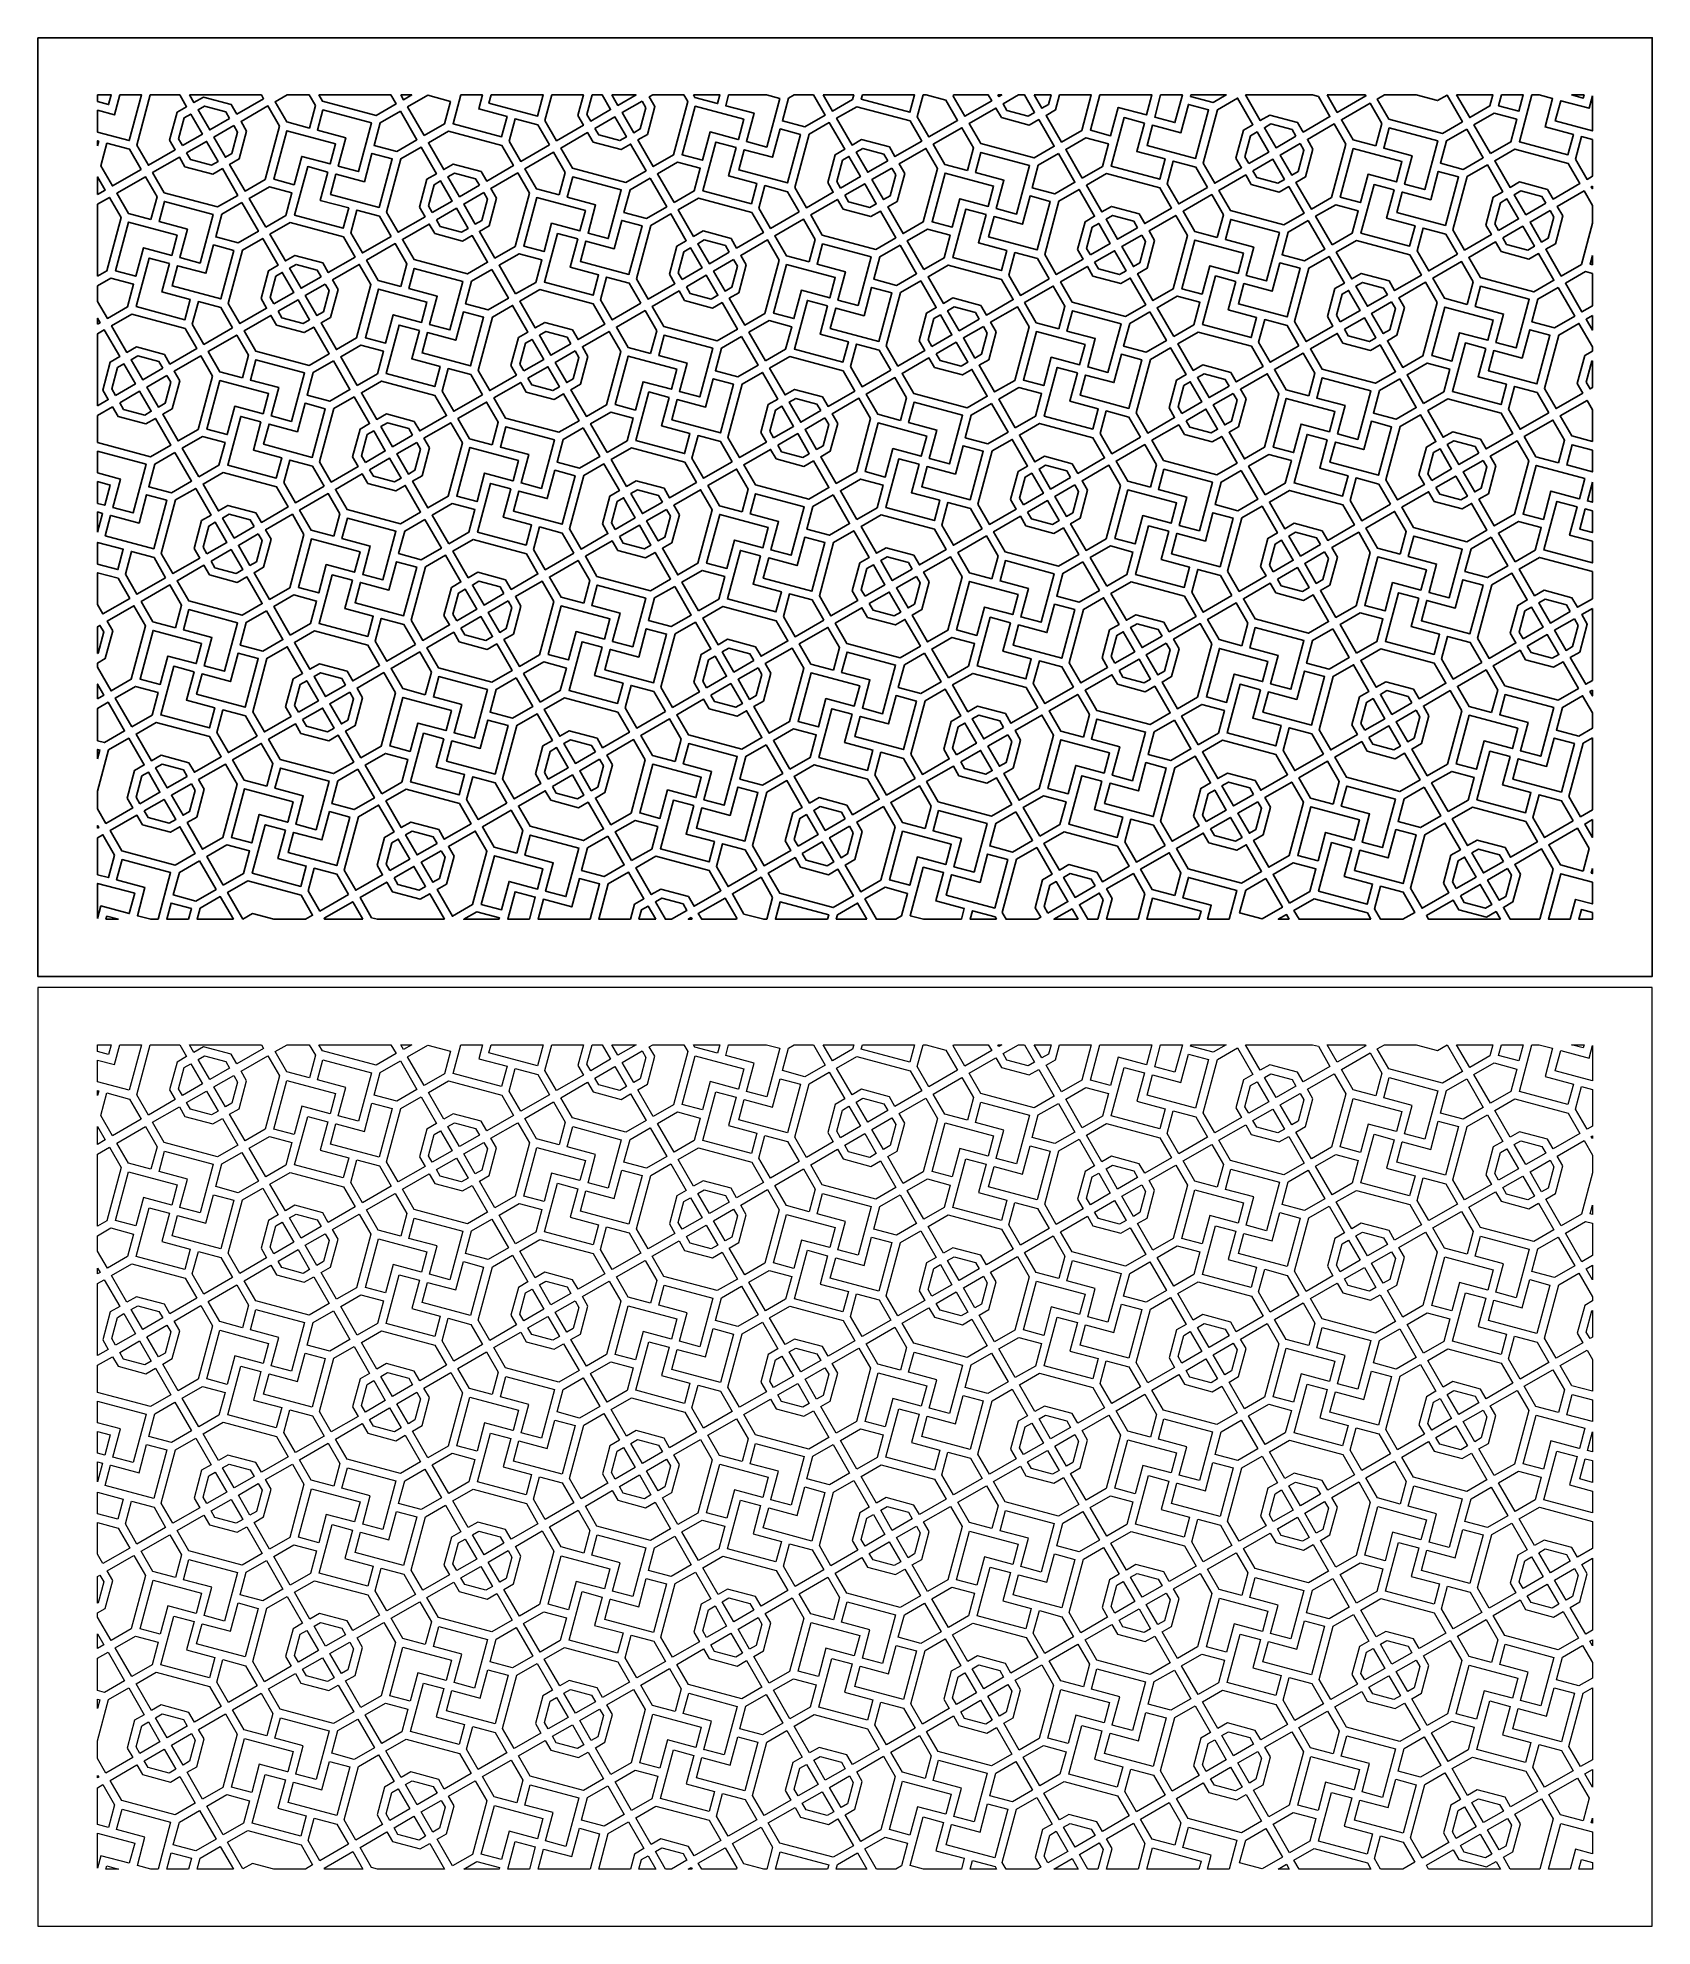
# Model space of a CAD drawing. Header units: centimetres. Extents: x 1.9 to 18.1, y -9.5 to 9.5.
import ezdxf

# ---------------------------------------------------------------- set-up
doc = ezdxf.new("R2010")
doc.units = ezdxf.units.CM
doc.header["$MEASUREMENT"] = 0
doc.layers.add('layer 1', color=7, linetype='Continuous')

msp = doc.modelspace()

# ---------------------------------------------------------------- linework, layer by layer
at = {"layer": 'layer 1', "color": 250}
for points, knots in [([(1.85394, 9.5), (1.85394, 9.5), (18.09811, 9.5), (18.09811, 9.5), (18.09811, 9.5), (18.09811, 9.5), (18.09811, 0.05572), (18.09811, 0.05572), (18.09811, 0.05572), (18.09811, 0.05572), (1.85394, 0.05572), (1.85394, 0.05572), (1.85394, 0.05572), (1.85394, 0.05572), (1.85394, 9.5), (1.85394, 9.5)], [0, 0, 0, 0, 0.2, 0.2, 0.2, 0.2, 0.4, 0.4, 0.4, 0.4, 0.6, 0.6, 0.6, 0.6, 1, 1, 1, 1]), ([(2.67986, 8.9251), (2.67986, 8.9251), (2.62608, 8.72442), (2.62608, 8.72442), (2.62608, 8.72442), (2.62608, 8.72442), (2.45561, 8.77009), (2.45561, 8.77009), (2.45561, 8.77009), (2.45561, 8.77009), (2.45561, 8.55157), (2.45561, 8.55157), (2.45561, 8.55157), (2.45561, 8.55157), (2.77497, 8.466), (2.77497, 8.466), (2.77497, 8.466), (2.77497, 8.466), (2.89798, 8.9251), (2.89798, 8.9251), (2.89798, 8.9251), (2.89798, 8.9251), (2.67986, 8.9251), (2.67986, 8.9251)], [0, 0, 0, 0, 0.14285714, 0.14285714, 0.14285714, 0.14285714, 0.28571429, 0.28571429, 0.28571429, 0.28571429, 0.42857143, 0.42857143, 0.42857143, 0.42857143, 0.57142857, 0.57142857, 0.57142857, 0.57142857, 0.71428571, 0.71428571, 0.71428571, 0.71428571, 1, 1, 1, 1]), ([(2.45561, 8.8572), (2.45561, 8.8572), (2.56659, 8.82746), (2.56659, 8.82746), (2.56659, 8.82746), (2.56659, 8.82746), (2.59275, 8.9251), (2.59275, 8.9251), (2.59275, 8.9251), (2.59275, 8.9251), (2.45561, 8.9251), (2.45561, 8.9251), (2.45561, 8.9251), (2.45561, 8.9251), (2.45561, 8.8572), (2.45561, 8.8572)], [0, 0, 0, 0, 0.2, 0.2, 0.2, 0.2, 0.4, 0.4, 0.4, 0.4, 0.6, 0.6, 0.6, 0.6, 1, 1, 1, 1]), ([(2.98509, 8.9251), (2.98509, 8.9251), (2.84986, 8.42043), (2.84986, 8.42043), (2.84986, 8.42043), (2.84986, 8.42043), (2.96705, 8.21746), (2.96705, 8.21746), (2.96705, 8.21746), (2.96705, 8.21746), (3.2367, 8.37314), (3.2367, 8.37314), (3.2367, 8.37314), (3.2367, 8.37314), (3.18081, 8.46993), (3.18081, 8.46993), (3.18081, 8.46993), (3.18081, 8.46993), (3.25594, 8.75029), (3.25594, 8.75029), (3.25594, 8.75029), (3.25594, 8.75029), (3.35181, 8.80564), (3.35181, 8.80564), (3.35181, 8.80564), (3.35181, 8.80564), (3.28284, 8.9251), (3.28284, 8.9251), (3.28284, 8.9251), (3.28284, 8.9251), (2.98509, 8.9251), (2.98509, 8.9251)], [0, 0, 0, 0, 0.11111111, 0.11111111, 0.11111111, 0.11111111, 0.22222222, 0.22222222, 0.22222222, 0.22222222, 0.33333333, 0.33333333, 0.33333333, 0.33333333, 0.44444444, 0.44444444, 0.44444444, 0.44444444, 0.55555556, 0.55555556, 0.55555556, 0.55555556, 0.66666667, 0.66666667, 0.66666667, 0.66666667, 0.77777778, 0.77777778, 0.77777778, 0.77777778, 1, 1, 1, 1]), ([(3.38051, 8.9251), (3.38051, 8.9251), (3.42506, 8.84793), (3.42506, 8.84793), (3.42506, 8.84793), (3.42506, 8.84793), (3.52094, 8.90329), (3.52094, 8.90329), (3.52094, 8.90329), (3.52094, 8.90329), (3.80129, 8.82817), (3.80129, 8.82817), (3.80129, 8.82817), (3.80129, 8.82817), (3.85718, 8.73138), (3.85718, 8.73138), (3.85718, 8.73138), (3.85718, 8.73138), (4.12666, 8.88696), (4.12666, 8.88696), (4.12666, 8.88696), (4.12666, 8.88696), (4.10465, 8.9251), (4.10465, 8.9251), (4.10465, 8.9251), (4.10465, 8.9251), (3.38051, 8.9251), (3.38051, 8.9251)], [0, 0, 0, 0, 0.125, 0.125, 0.125, 0.125, 0.25, 0.25, 0.25, 0.25, 0.375, 0.375, 0.375, 0.375, 0.5, 0.5, 0.5, 0.5, 0.625, 0.625, 0.625, 0.625, 0.75, 0.75, 0.75, 0.75, 1, 1, 1, 1]), ([(3.78431, 8.68931), (3.78431, 8.68931), (3.74585, 8.75592), (3.74585, 8.75592), (3.74585, 8.75592), (3.74585, 8.75592), (3.53283, 8.813), (3.53283, 8.813), (3.53283, 8.813), (3.53283, 8.813), (3.46713, 8.77507), (3.46713, 8.77507), (3.46713, 8.77507), (3.46713, 8.77507), (3.58356, 8.57341), (3.58356, 8.57341), (3.58356, 8.57341), (3.58356, 8.57341), (3.78431, 8.68931), (3.78431, 8.68931)], [0, 0, 0, 0, 0.16666667, 0.16666667, 0.16666667, 0.16666667, 0.33333333, 0.33333333, 0.33333333, 0.33333333, 0.5, 0.5, 0.5, 0.5, 0.66666667, 0.66666667, 0.66666667, 0.66666667, 1, 1, 1, 1]), ([(3.95535, 8.56133), (3.95535, 8.56133), (3.88023, 8.28098), (3.88023, 8.28098), (3.88023, 8.28098), (3.88023, 8.28098), (3.78435, 8.22562), (3.78435, 8.22562), (3.78435, 8.22562), (3.78435, 8.22562), (3.93946, 7.95697), (3.93946, 7.95697), (3.93946, 7.95697), (3.93946, 7.95697), (4.14228, 8.07407), (4.14228, 8.07407), (4.14228, 8.07407), (4.14228, 8.07407), (4.2861, 8.61082), (4.2861, 8.61082), (4.2861, 8.61082), (4.2861, 8.61082), (4.16896, 8.81371), (4.16896, 8.81371), (4.16896, 8.81371), (4.16896, 8.81371), (3.89947, 8.65813), (3.89947, 8.65813), (3.89947, 8.65813), (3.89947, 8.65813), (3.95535, 8.56133), (3.95535, 8.56133)], [0, 0, 0, 0, 0.11111111, 0.11111111, 0.11111111, 0.11111111, 0.22222222, 0.22222222, 0.22222222, 0.22222222, 0.33333333, 0.33333333, 0.33333333, 0.33333333, 0.44444444, 0.44444444, 0.44444444, 0.44444444, 0.55555556, 0.55555556, 0.55555556, 0.55555556, 0.66666667, 0.66666667, 0.66666667, 0.66666667, 0.77777778, 0.77777778, 0.77777778, 0.77777778, 1, 1, 1, 1]), ([(4.36189, 8.9251), (4.36189, 8.9251), (4.24182, 8.85578), (4.24182, 8.85578), (4.24182, 8.85578), (4.24182, 8.85578), (4.35904, 8.65275), (4.35904, 8.65275), (4.35904, 8.65275), (4.35904, 8.65275), (4.58661, 8.59177), (4.58661, 8.59177), (4.58661, 8.59177), (4.58661, 8.59177), (4.64751, 8.81908), (4.64751, 8.81908), (4.64751, 8.81908), (4.64751, 8.81908), (4.5863, 8.9251), (4.5863, 8.9251), (4.5863, 8.9251), (4.5863, 8.9251), (4.36189, 8.9251), (4.36189, 8.9251)], [0, 0, 0, 0, 0.14285714, 0.14285714, 0.14285714, 0.14285714, 0.28571429, 0.28571429, 0.28571429, 0.28571429, 0.42857143, 0.42857143, 0.42857143, 0.42857143, 0.57142857, 0.57142857, 0.57142857, 0.57142857, 0.71428571, 0.71428571, 0.71428571, 0.71428571, 1, 1, 1, 1]), ([(4.87666, 8.20879), (4.87666, 8.20879), (4.87678, 8.20876), (4.87678, 8.20876), (4.87678, 8.20876), (4.87678, 8.20876), (4.8767, 8.20847), (4.8767, 8.20847), (4.8767, 8.20847), (4.8767, 8.20847), (5.08046, 8.15387), (5.08046, 8.15387), (5.08046, 8.15387), (5.08046, 8.15387), (5.21147, 8.64284), (5.21147, 8.64284), (5.21147, 8.64284), (5.21147, 8.64284), (4.7225, 8.77386), (4.7225, 8.77386), (4.7225, 8.77386), (4.7225, 8.77386), (4.66788, 8.57), (4.66788, 8.57), (4.66788, 8.57), (4.66788, 8.57), (4.95298, 8.4936), (4.95298, 8.4936), (4.95298, 8.4936), (4.95298, 8.4936), (4.87666, 8.20879), (4.87666, 8.20879)], [0, 0, 0, 0, 0.11111111, 0.11111111, 0.11111111, 0.11111111, 0.22222222, 0.22222222, 0.22222222, 0.22222222, 0.33333333, 0.33333333, 0.33333333, 0.33333333, 0.44444444, 0.44444444, 0.44444444, 0.44444444, 0.55555556, 0.55555556, 0.55555556, 0.55555556, 0.66666667, 0.66666667, 0.66666667, 0.66666667, 0.77777778, 0.77777778, 0.77777778, 0.77777778, 1, 1, 1, 1]), ([(4.68346, 8.9251), (4.68346, 8.9251), (4.72012, 8.86161), (4.72012, 8.86161), (4.72012, 8.86161), (4.72012, 8.86161), (5.25712, 8.71772), (5.25712, 8.71772), (5.25712, 8.71772), (5.25712, 8.71772), (5.45994, 8.83482), (5.45994, 8.83482), (5.45994, 8.83482), (5.45994, 8.83482), (5.40781, 8.9251), (5.40781, 8.9251), (5.40781, 8.9251), (5.40781, 8.9251), (4.68346, 8.9251), (4.68346, 8.9251)], [0, 0, 0, 0, 0.16666667, 0.16666667, 0.16666667, 0.16666667, 0.33333333, 0.33333333, 0.33333333, 0.33333333, 0.5, 0.5, 0.5, 0.5, 0.66666667, 0.66666667, 0.66666667, 0.66666667, 1, 1, 1, 1]), ([(5.50201, 8.76195), (5.50201, 8.76195), (5.29911, 8.64481), (5.29911, 8.64481), (5.29911, 8.64481), (5.29911, 8.64481), (5.23812, 8.41719), (5.23812, 8.41719), (5.23812, 8.41719), (5.23812, 8.41719), (5.46537, 8.3563), (5.46537, 8.3563), (5.46537, 8.3563), (5.46537, 8.3563), (5.6685, 8.47357), (5.6685, 8.47357), (5.6685, 8.47357), (5.6685, 8.47357), (5.50201, 8.76195), (5.50201, 8.76195)], [0, 0, 0, 0, 0.16666667, 0.16666667, 0.16666667, 0.16666667, 0.33333333, 0.33333333, 0.33333333, 0.33333333, 0.5, 0.5, 0.5, 0.5, 0.66666667, 0.66666667, 0.66666667, 0.66666667, 1, 1, 1, 1]), ([(5.50548, 8.9251), (5.50548, 8.9251), (5.53319, 8.87711), (5.53319, 8.87711), (5.53319, 8.87711), (5.53319, 8.87711), (5.61632, 8.9251), (5.61632, 8.9251), (5.61632, 8.9251), (5.61632, 8.9251), (5.50548, 8.9251), (5.50548, 8.9251)], [0, 0, 0, 0, 0.25, 0.25, 0.25, 0.25, 0.5, 0.5, 0.5, 0.5, 1, 1, 1, 1]), ([(5.74175, 8.51587), (5.74175, 8.51587), (5.94472, 8.63305), (5.94472, 8.63305), (5.94472, 8.63305), (5.94472, 8.63305), (6.00565, 8.86043), (6.00565, 8.86043), (6.00565, 8.86043), (6.00565, 8.86043), (5.77816, 8.92139), (5.77816, 8.92139), (5.77816, 8.92139), (5.77816, 8.92139), (5.57526, 8.80424), (5.57526, 8.80424), (5.57526, 8.80424), (5.57526, 8.80424), (5.74175, 8.51587), (5.74175, 8.51587)], [0, 0, 0, 0, 0.16666667, 0.16666667, 0.16666667, 0.16666667, 0.33333333, 0.33333333, 0.33333333, 0.33333333, 0.5, 0.5, 0.5, 0.5, 0.66666667, 0.66666667, 0.66666667, 0.66666667, 1, 1, 1, 1]), ([(6.11008, 8.9251), (6.11008, 8.9251), (6.03235, 8.63501), (6.03235, 8.63501), (6.03235, 8.63501), (6.03235, 8.63501), (6.52132, 8.50399), (6.52132, 8.50399), (6.52132, 8.50399), (6.52132, 8.50399), (6.57589, 8.70762), (6.57589, 8.70762), (6.57589, 8.70762), (6.57589, 8.70762), (6.29055, 8.78408), (6.29055, 8.78408), (6.29055, 8.78408), (6.29055, 8.78408), (6.32834, 8.9251), (6.32834, 8.9251), (6.32834, 8.9251), (6.32834, 8.9251), (6.11008, 8.9251), (6.11008, 8.9251)], [0, 0, 0, 0, 0.14285714, 0.14285714, 0.14285714, 0.14285714, 0.28571429, 0.28571429, 0.28571429, 0.28571429, 0.42857143, 0.42857143, 0.42857143, 0.42857143, 0.57142857, 0.57142857, 0.57142857, 0.57142857, 0.71428571, 0.71428571, 0.71428571, 0.71428571, 1, 1, 1, 1]), ([(6.41544, 8.9251), (6.41544, 8.9251), (6.39359, 8.84357), (6.39359, 8.84357), (6.39359, 8.84357), (6.39359, 8.84357), (6.88257, 8.71255), (6.88257, 8.71255), (6.88257, 8.71255), (6.88257, 8.71255), (6.93952, 8.9251), (6.93952, 8.9251), (6.93952, 8.9251), (6.93952, 8.9251), (6.41544, 8.9251), (6.41544, 8.9251)], [0, 0, 0, 0, 0.2, 0.2, 0.2, 0.2, 0.4, 0.4, 0.4, 0.4, 0.6, 0.6, 0.6, 0.6, 1, 1, 1, 1]), ([(7.02662, 8.9251), (7.02662, 8.9251), (6.95746, 8.66698), (6.95746, 8.66698), (6.95746, 8.66698), (6.95746, 8.66698), (7.07464, 8.46401), (7.07464, 8.46401), (7.07464, 8.46401), (7.07464, 8.46401), (7.34429, 8.61969), (7.34429, 8.61969), (7.34429, 8.61969), (7.34429, 8.61969), (7.28841, 8.71649), (7.28841, 8.71649), (7.28841, 8.71649), (7.28841, 8.71649), (7.34431, 8.9251), (7.34431, 8.9251), (7.34431, 8.9251), (7.34431, 8.9251), (7.02662, 8.9251), (7.02662, 8.9251)], [0, 0, 0, 0, 0.14285714, 0.14285714, 0.14285714, 0.14285714, 0.28571429, 0.28571429, 0.28571429, 0.28571429, 0.42857143, 0.42857143, 0.42857143, 0.42857143, 0.57142857, 0.57142857, 0.57142857, 0.57142857, 0.71428571, 0.71428571, 0.71428571, 0.71428571, 1, 1, 1, 1]), ([(7.43142, 8.9251), (7.43142, 8.9251), (7.3787, 8.72837), (7.3787, 8.72837), (7.3787, 8.72837), (7.3787, 8.72837), (7.41716, 8.66176), (7.41716, 8.66176), (7.41716, 8.66176), (7.41716, 8.66176), (7.61791, 8.77766), (7.61791, 8.77766), (7.61791, 8.77766), (7.61791, 8.77766), (7.53278, 8.9251), (7.53278, 8.9251), (7.53278, 8.9251), (7.53278, 8.9251), (7.43142, 8.9251), (7.43142, 8.9251)], [0, 0, 0, 0, 0.16666667, 0.16666667, 0.16666667, 0.16666667, 0.33333333, 0.33333333, 0.33333333, 0.33333333, 0.5, 0.5, 0.5, 0.5, 0.66666667, 0.66666667, 0.66666667, 0.66666667, 1, 1, 1, 1]), ([(7.63045, 8.9251), (7.63045, 8.9251), (7.69116, 8.81996), (7.69116, 8.81996), (7.69116, 8.81996), (7.69116, 8.81996), (7.87328, 8.9251), (7.87328, 8.9251), (7.87328, 8.9251), (7.87328, 8.9251), (7.63045, 8.9251), (7.63045, 8.9251)], [0, 0, 0, 0, 0.25, 0.25, 0.25, 0.25, 0.5, 0.5, 0.5, 0.5, 1, 1, 1, 1]), ([(7.9342, 8.86261), (7.9342, 8.86261), (7.73345, 8.7467), (7.73345, 8.7467), (7.73345, 8.7467), (7.73345, 8.7467), (7.84988, 8.54504), (7.84988, 8.54504), (7.84988, 8.54504), (7.84988, 8.54504), (7.91558, 8.58297), (7.91558, 8.58297), (7.91558, 8.58297), (7.91558, 8.58297), (7.97266, 8.79599), (7.97266, 8.79599), (7.97266, 8.79599), (7.97266, 8.79599), (7.9342, 8.86261), (7.9342, 8.86261)], [0, 0, 0, 0, 0.16666667, 0.16666667, 0.16666667, 0.16666667, 0.33333333, 0.33333333, 0.33333333, 0.33333333, 0.5, 0.5, 0.5, 0.5, 0.66666667, 0.66666667, 0.66666667, 0.66666667, 1, 1, 1, 1]), ([(8.04245, 8.9251), (8.04245, 8.9251), (8.00707, 8.90467), (8.00707, 8.90467), (8.00707, 8.90467), (8.00707, 8.90467), (8.06295, 8.80788), (8.06295, 8.80788), (8.06295, 8.80788), (8.06295, 8.80788), (7.98783, 8.52753), (7.98783, 8.52753), (7.98783, 8.52753), (7.98783, 8.52753), (7.89195, 8.47217), (7.89195, 8.47217), (7.89195, 8.47217), (7.89195, 8.47217), (8.04706, 8.20352), (8.04706, 8.20352), (8.04706, 8.20352), (8.04706, 8.20352), (8.24988, 8.32062), (8.24988, 8.32062), (8.24988, 8.32062), (8.24988, 8.32062), (8.39369, 8.85737), (8.39369, 8.85737), (8.39369, 8.85737), (8.39369, 8.85737), (8.35459, 8.9251), (8.35459, 8.9251), (8.35459, 8.9251), (8.35459, 8.9251), (8.04245, 8.9251), (8.04245, 8.9251)], [0, 0, 0, 0, 0.1, 0.1, 0.1, 0.1, 0.2, 0.2, 0.2, 0.2, 0.3, 0.3, 0.3, 0.3, 0.4, 0.4, 0.4, 0.4, 0.5, 0.5, 0.5, 0.5, 0.6, 0.6, 0.6, 0.6, 0.7, 0.7, 0.7, 0.7, 0.8, 0.8, 0.8, 0.8, 1, 1, 1, 1]), ([(8.90274, 8.47714), (8.90274, 8.47714), (8.90298, 8.47707), (8.90298, 8.47707), (8.90298, 8.47707), (8.90298, 8.47707), (8.95753, 8.68065), (8.95753, 8.68065), (8.95753, 8.68065), (8.95753, 8.68065), (8.46856, 8.81168), (8.46856, 8.81168), (8.46856, 8.81168), (8.46856, 8.81168), (8.33754, 8.32271), (8.33754, 8.32271), (8.33754, 8.32271), (8.33754, 8.32271), (8.54129, 8.26811), (8.54129, 8.26811), (8.54129, 8.26811), (8.54129, 8.26811), (8.61774, 8.55344), (8.61774, 8.55344), (8.61774, 8.55344), (8.61774, 8.55344), (8.90272, 8.47708), (8.90272, 8.47708), (8.90272, 8.47708), (8.90272, 8.47708), (8.90274, 8.47714), (8.90274, 8.47714)], [0, 0, 0, 0, 0.11111111, 0.11111111, 0.11111111, 0.11111111, 0.22222222, 0.22222222, 0.22222222, 0.22222222, 0.33333333, 0.33333333, 0.33333333, 0.33333333, 0.44444444, 0.44444444, 0.44444444, 0.44444444, 0.55555556, 0.55555556, 0.55555556, 0.55555556, 0.66666667, 0.66666667, 0.66666667, 0.66666667, 0.77777778, 0.77777778, 0.77777778, 0.77777778, 1, 1, 1, 1]), ([(8.45174, 8.9251), (8.45174, 8.9251), (8.46664, 8.8993), (8.46664, 8.8993), (8.46664, 8.8993), (8.46664, 8.8993), (8.69421, 8.83832), (8.69421, 8.83832), (8.69421, 8.83832), (8.69421, 8.83832), (8.71746, 8.9251), (8.71746, 8.9251), (8.71746, 8.9251), (8.71746, 8.9251), (8.45174, 8.9251), (8.45174, 8.9251)], [0, 0, 0, 0, 0.2, 0.2, 0.2, 0.2, 0.4, 0.4, 0.4, 0.4, 0.6, 0.6, 0.6, 0.6, 1, 1, 1, 1]), ([(8.80456, 8.9251), (8.80456, 8.9251), (8.77548, 8.81655), (8.77548, 8.81655), (8.77548, 8.81655), (8.77548, 8.81655), (9.06058, 8.74016), (9.06058, 8.74016), (9.06058, 8.74016), (9.06058, 8.74016), (8.98426, 8.45534), (8.98426, 8.45534), (8.98426, 8.45534), (8.98426, 8.45534), (8.98437, 8.45531), (8.98437, 8.45531), (8.98437, 8.45531), (8.98437, 8.45531), (8.9843, 8.45502), (8.9843, 8.45502), (8.9843, 8.45502), (8.9843, 8.45502), (9.18805, 8.40042), (9.18805, 8.40042), (9.18805, 8.40042), (9.18805, 8.40042), (9.31907, 8.88939), (9.31907, 8.88939), (9.31907, 8.88939), (9.31907, 8.88939), (9.1858, 8.9251), (9.1858, 8.9251), (9.1858, 8.9251), (9.1858, 8.9251), (8.80456, 8.9251), (8.80456, 8.9251)], [0, 0, 0, 0, 0.1, 0.1, 0.1, 0.1, 0.2, 0.2, 0.2, 0.2, 0.3, 0.3, 0.3, 0.3, 0.4, 0.4, 0.4, 0.4, 0.5, 0.5, 0.5, 0.5, 0.6, 0.6, 0.6, 0.6, 0.7, 0.7, 0.7, 0.7, 0.8, 0.8, 0.8, 0.8, 1, 1, 1, 1]), ([(9.46515, 8.9251), (9.46515, 8.9251), (9.4067, 8.89136), (9.4067, 8.89136), (9.4067, 8.89136), (9.4067, 8.89136), (9.34571, 8.66374), (9.34571, 8.66374), (9.34571, 8.66374), (9.34571, 8.66374), (9.57297, 8.60285), (9.57297, 8.60285), (9.57297, 8.60285), (9.57297, 8.60285), (9.7761, 8.72012), (9.7761, 8.72012), (9.7761, 8.72012), (9.7761, 8.72012), (9.65775, 8.9251), (9.65775, 8.9251), (9.65775, 8.9251), (9.65775, 8.9251), (9.46515, 8.9251), (9.46515, 8.9251)], [0, 0, 0, 0, 0.14285714, 0.14285714, 0.14285714, 0.14285714, 0.28571429, 0.28571429, 0.28571429, 0.28571429, 0.42857143, 0.42857143, 0.42857143, 0.42857143, 0.57142857, 0.57142857, 0.57142857, 0.57142857, 0.71428571, 0.71428571, 0.71428571, 0.71428571, 1, 1, 1, 1]), ([(9.75542, 8.9251), (9.75542, 8.9251), (9.84935, 8.76242), (9.84935, 8.76242), (9.84935, 8.76242), (9.84935, 8.76242), (10.05232, 8.8796), (10.05232, 8.8796), (10.05232, 8.8796), (10.05232, 8.8796), (10.06451, 8.9251), (10.06451, 8.9251), (10.06451, 8.9251), (10.06451, 8.9251), (9.75542, 8.9251), (9.75542, 8.9251)], [0, 0, 0, 0, 0.2, 0.2, 0.2, 0.2, 0.4, 0.4, 0.4, 0.4, 0.6, 0.6, 0.6, 0.6, 1, 1, 1, 1]), ([(10.42276, 8.40113), (10.42276, 8.40113), (10.47864, 8.30434), (10.47864, 8.30434), (10.47864, 8.30434), (10.47864, 8.30434), (10.74813, 8.45993), (10.74813, 8.45993), (10.74813, 8.45993), (10.74813, 8.45993), (10.63095, 8.66289), (10.63095, 8.66289), (10.63095, 8.66289), (10.63095, 8.66289), (10.0943, 8.80668), (10.0943, 8.80668), (10.0943, 8.80668), (10.0943, 8.80668), (9.89142, 8.68955), (9.89142, 8.68955), (9.89142, 8.68955), (9.89142, 8.68955), (10.04653, 8.4209), (10.04653, 8.4209), (10.04653, 8.4209), (10.04653, 8.4209), (10.14241, 8.47625), (10.14241, 8.47625), (10.14241, 8.47625), (10.14241, 8.47625), (10.42276, 8.40113), (10.42276, 8.40113)], [0, 0, 0, 0, 0.11111111, 0.11111111, 0.11111111, 0.11111111, 0.22222222, 0.22222222, 0.22222222, 0.22222222, 0.33333333, 0.33333333, 0.33333333, 0.33333333, 0.44444444, 0.44444444, 0.44444444, 0.44444444, 0.55555556, 0.55555556, 0.55555556, 0.55555556, 0.66666667, 0.66666667, 0.66666667, 0.66666667, 0.77777778, 0.77777778, 0.77777778, 0.77777778, 1, 1, 1, 1]), ([(10.15161, 8.9251), (10.15161, 8.9251), (10.13995, 8.88156), (10.13995, 8.88156), (10.13995, 8.88156), (10.13995, 8.88156), (10.62892, 8.75054), (10.62892, 8.75054), (10.62892, 8.75054), (10.62892, 8.75054), (10.67569, 8.9251), (10.67569, 8.9251), (10.67569, 8.9251), (10.67569, 8.9251), (10.15161, 8.9251), (10.15161, 8.9251)], [0, 0, 0, 0, 0.2, 0.2, 0.2, 0.2, 0.4, 0.4, 0.4, 0.4, 0.6, 0.6, 0.6, 0.6, 1, 1, 1, 1]), ([(10.7628, 8.9251), (10.7628, 8.9251), (10.70381, 8.70496), (10.70381, 8.70496), (10.70381, 8.70496), (10.70381, 8.70496), (10.82099, 8.502), (10.82099, 8.502), (10.82099, 8.502), (10.82099, 8.502), (11.10937, 8.66849), (11.10937, 8.66849), (11.10937, 8.66849), (11.10937, 8.66849), (10.99219, 8.87145), (10.99219, 8.87145), (10.99219, 8.87145), (10.99219, 8.87145), (10.79198, 8.9251), (10.79198, 8.9251), (10.79198, 8.9251), (10.79198, 8.9251), (10.7628, 8.9251), (10.7628, 8.9251)], [0, 0, 0, 0, 0.14285714, 0.14285714, 0.14285714, 0.14285714, 0.28571429, 0.28571429, 0.28571429, 0.28571429, 0.42857143, 0.42857143, 0.42857143, 0.42857143, 0.57142857, 0.57142857, 0.57142857, 0.57142857, 0.71428571, 0.71428571, 0.71428571, 0.71428571, 1, 1, 1, 1]), ([(11.06816, 8.9251), (11.06816, 8.9251), (11.06506, 8.91353), (11.06506, 8.91353), (11.06506, 8.91353), (11.06506, 8.91353), (11.18224, 8.71056), (11.18224, 8.71056), (11.18224, 8.71056), (11.18224, 8.71056), (11.45189, 8.86624), (11.45189, 8.86624), (11.45189, 8.86624), (11.45189, 8.86624), (11.41791, 8.9251), (11.41791, 8.9251), (11.41791, 8.9251), (11.41791, 8.9251), (11.06816, 8.9251), (11.06816, 8.9251)], [0, 0, 0, 0, 0.16666667, 0.16666667, 0.16666667, 0.16666667, 0.33333333, 0.33333333, 0.33333333, 0.33333333, 0.5, 0.5, 0.5, 0.5, 0.66666667, 0.66666667, 0.66666667, 0.66666667, 1, 1, 1, 1]), ([(11.55007, 8.6962), (11.55007, 8.6962), (11.49418, 8.79299), (11.49418, 8.79299), (11.49418, 8.79299), (11.49418, 8.79299), (11.22453, 8.63731), (11.22453, 8.63731), (11.22453, 8.63731), (11.22453, 8.63731), (11.34158, 8.43457), (11.34158, 8.43457), (11.34158, 8.43457), (11.34158, 8.43457), (11.87859, 8.29068), (11.87859, 8.29068), (11.87859, 8.29068), (11.87859, 8.29068), (12.0814, 8.40778), (12.0814, 8.40778), (12.0814, 8.40778), (12.0814, 8.40778), (11.9263, 8.67643), (11.9263, 8.67643), (11.9263, 8.67643), (11.9263, 8.67643), (11.83042, 8.62108), (11.83042, 8.62108), (11.83042, 8.62108), (11.83042, 8.62108), (11.55007, 8.6962), (11.55007, 8.6962)], [0, 0, 0, 0, 0.11111111, 0.11111111, 0.11111111, 0.11111111, 0.22222222, 0.22222222, 0.22222222, 0.22222222, 0.33333333, 0.33333333, 0.33333333, 0.33333333, 0.44444444, 0.44444444, 0.44444444, 0.44444444, 0.55555556, 0.55555556, 0.55555556, 0.55555556, 0.66666667, 0.66666667, 0.66666667, 0.66666667, 0.77777778, 0.77777778, 0.77777778, 0.77777778, 1, 1, 1, 1]), ([(11.51506, 8.9251), (11.51506, 8.9251), (11.52475, 8.90831), (11.52475, 8.90831), (11.52475, 8.90831), (11.52475, 8.90831), (11.55383, 8.9251), (11.55383, 8.9251), (11.55383, 8.9251), (11.55383, 8.9251), (11.51506, 8.9251), (11.51506, 8.9251)], [0, 0, 0, 0, 0.25, 0.25, 0.25, 0.25, 0.5, 0.5, 0.5, 0.5, 1, 1, 1, 1]), ([(11.723, 8.9251), (11.723, 8.9251), (11.56705, 8.83506), (11.56705, 8.83506), (11.56705, 8.83506), (11.56705, 8.83506), (11.60551, 8.76845), (11.60551, 8.76845), (11.60551, 8.76845), (11.60551, 8.76845), (11.81853, 8.71137), (11.81853, 8.71137), (11.81853, 8.71137), (11.81853, 8.71137), (11.88423, 8.7493), (11.88423, 8.7493), (11.88423, 8.7493), (11.88423, 8.7493), (11.78273, 8.9251), (11.78273, 8.9251), (11.78273, 8.9251), (11.78273, 8.9251), (11.723, 8.9251), (11.723, 8.9251)], [0, 0, 0, 0, 0.14285714, 0.14285714, 0.14285714, 0.14285714, 0.28571429, 0.28571429, 0.28571429, 0.28571429, 0.42857143, 0.42857143, 0.42857143, 0.42857143, 0.57142857, 0.57142857, 0.57142857, 0.57142857, 0.71428571, 0.71428571, 0.71428571, 0.71428571, 1, 1, 1, 1]), ([(11.8804, 8.9251), (11.8804, 8.9251), (11.95748, 8.79159), (11.95748, 8.79159), (11.95748, 8.79159), (11.95748, 8.79159), (12.02317, 8.82952), (12.02317, 8.82952), (12.02317, 8.82952), (12.02317, 8.82952), (12.04878, 8.9251), (12.04878, 8.9251), (12.04878, 8.9251), (12.04878, 8.9251), (11.8804, 8.9251), (11.8804, 8.9251)], [0, 0, 0, 0, 0.2, 0.2, 0.2, 0.2, 0.4, 0.4, 0.4, 0.4, 0.6, 0.6, 0.6, 0.6, 1, 1, 1, 1]), ([(12.13589, 8.9251), (12.13589, 8.9251), (12.09542, 8.77408), (12.09542, 8.77408), (12.09542, 8.77408), (12.09542, 8.77408), (11.99955, 8.71872), (11.99955, 8.71872), (11.99955, 8.71872), (11.99955, 8.71872), (12.15466, 8.45007), (12.15466, 8.45007), (12.15466, 8.45007), (12.15466, 8.45007), (12.35747, 8.56717), (12.35747, 8.56717), (12.35747, 8.56717), (12.35747, 8.56717), (12.45338, 8.9251), (12.45338, 8.9251), (12.45338, 8.9251), (12.45338, 8.9251), (12.13589, 8.9251), (12.13589, 8.9251)], [0, 0, 0, 0, 0.14285714, 0.14285714, 0.14285714, 0.14285714, 0.28571429, 0.28571429, 0.28571429, 0.28571429, 0.42857143, 0.42857143, 0.42857143, 0.42857143, 0.57142857, 0.57142857, 0.57142857, 0.57142857, 0.71428571, 0.71428571, 0.71428571, 0.71428571, 1, 1, 1, 1]), ([(12.54048, 8.9251), (12.54048, 8.9251), (12.44513, 8.56926), (12.44513, 8.56926), (12.44513, 8.56926), (12.44513, 8.56926), (12.64889, 8.51466), (12.64889, 8.51466), (12.64889, 8.51466), (12.64889, 8.51466), (12.72534, 8.79999), (12.72534, 8.79999), (12.72534, 8.79999), (12.72534, 8.79999), (13.01032, 8.72363), (13.01032, 8.72363), (13.01032, 8.72363), (13.01032, 8.72363), (13.01033, 8.72369), (13.01033, 8.72369), (13.01033, 8.72369), (13.01033, 8.72369), (13.01058, 8.72362), (13.01058, 8.72362), (13.01058, 8.72362), (13.01058, 8.72362), (13.06456, 8.9251), (13.06456, 8.9251), (13.06456, 8.9251), (13.06456, 8.9251), (12.54048, 8.9251), (12.54048, 8.9251)], [0, 0, 0, 0, 0.11111111, 0.11111111, 0.11111111, 0.11111111, 0.22222222, 0.22222222, 0.22222222, 0.22222222, 0.33333333, 0.33333333, 0.33333333, 0.33333333, 0.44444444, 0.44444444, 0.44444444, 0.44444444, 0.55555556, 0.55555556, 0.55555556, 0.55555556, 0.66666667, 0.66666667, 0.66666667, 0.66666667, 0.77777778, 0.77777778, 0.77777778, 0.77777778, 1, 1, 1, 1]), ([(13.07016, 8.62029), (13.07016, 8.62029), (13.07014, 8.62019), (13.07014, 8.62019), (13.07014, 8.62019), (13.07014, 8.62019), (13.06966, 8.62032), (13.06966, 8.62032), (13.06966, 8.62032), (13.06966, 8.62032), (13.01506, 8.41653), (13.01506, 8.41653), (13.01506, 8.41653), (13.01506, 8.41653), (13.50403, 8.28551), (13.50403, 8.28551), (13.50403, 8.28551), (13.50403, 8.28551), (13.63505, 8.77448), (13.63505, 8.77448), (13.63505, 8.77448), (13.63505, 8.77448), (13.43153, 8.82901), (13.43153, 8.82901), (13.43153, 8.82901), (13.43153, 8.82901), (13.35514, 8.54393), (13.35514, 8.54393), (13.35514, 8.54393), (13.35514, 8.54393), (13.07016, 8.62029), (13.07016, 8.62029)], [0, 0, 0, 0, 0.11111111, 0.11111111, 0.11111111, 0.11111111, 0.22222222, 0.22222222, 0.22222222, 0.22222222, 0.33333333, 0.33333333, 0.33333333, 0.33333333, 0.44444444, 0.44444444, 0.44444444, 0.44444444, 0.55555556, 0.55555556, 0.55555556, 0.55555556, 0.66666667, 0.66666667, 0.66666667, 0.66666667, 0.77777778, 0.77777778, 0.77777778, 0.77777778, 1, 1, 1, 1]), ([(13.15167, 8.9251), (13.15167, 8.9251), (13.09186, 8.70189), (13.09186, 8.70189), (13.09186, 8.70189), (13.09186, 8.70189), (13.09197, 8.70186), (13.09197, 8.70186), (13.09197, 8.70186), (13.09197, 8.70186), (13.09189, 8.70157), (13.09189, 8.70157), (13.09189, 8.70157), (13.09189, 8.70157), (13.29565, 8.64697), (13.29565, 8.64697), (13.29565, 8.64697), (13.29565, 8.64697), (13.37017, 8.9251), (13.37017, 8.9251), (13.37017, 8.9251), (13.37017, 8.9251), (13.15167, 8.9251), (13.15167, 8.9251)], [0, 0, 0, 0, 0.14285714, 0.14285714, 0.14285714, 0.14285714, 0.28571429, 0.28571429, 0.28571429, 0.28571429, 0.42857143, 0.42857143, 0.42857143, 0.42857143, 0.57142857, 0.57142857, 0.57142857, 0.57142857, 0.71428571, 0.71428571, 0.71428571, 0.71428571, 1, 1, 1, 1]), ([(13.45728, 8.9251), (13.45728, 8.9251), (13.45331, 8.91029), (13.45331, 8.91029), (13.45331, 8.91029), (13.45331, 8.91029), (13.68056, 8.8494), (13.68056, 8.8494), (13.68056, 8.8494), (13.68056, 8.8494), (13.81169, 8.9251), (13.81169, 8.9251), (13.81169, 8.9251), (13.81169, 8.9251), (13.45728, 8.9251), (13.45728, 8.9251)], [0, 0, 0, 0, 0.2, 0.2, 0.2, 0.2, 0.4, 0.4, 0.4, 0.4, 0.6, 0.6, 0.6, 0.6, 1, 1, 1, 1]), ([(13.90988, 8.28945), (13.90988, 8.28945), (13.985, 8.5698), (13.985, 8.5698), (13.985, 8.5698), (13.985, 8.5698), (14.08087, 8.62515), (14.08087, 8.62515), (14.08087, 8.62515), (14.08087, 8.62515), (13.92576, 8.89381), (13.92576, 8.89381), (13.92576, 8.89381), (13.92576, 8.89381), (13.72272, 8.77658), (13.72272, 8.77658), (13.72272, 8.77658), (13.72272, 8.77658), (13.57892, 8.23994), (13.57892, 8.23994), (13.57892, 8.23994), (13.57892, 8.23994), (13.69611, 8.03697), (13.69611, 8.03697), (13.69611, 8.03697), (13.69611, 8.03697), (13.96576, 8.19266), (13.96576, 8.19266), (13.96576, 8.19266), (13.96576, 8.19266), (13.90988, 8.28945), (13.90988, 8.28945)], [0, 0, 0, 0, 0.11111111, 0.11111111, 0.11111111, 0.11111111, 0.22222222, 0.22222222, 0.22222222, 0.22222222, 0.33333333, 0.33333333, 0.33333333, 0.33333333, 0.44444444, 0.44444444, 0.44444444, 0.44444444, 0.55555556, 0.55555556, 0.55555556, 0.55555556, 0.66666667, 0.66666667, 0.66666667, 0.66666667, 0.77777778, 0.77777778, 0.77777778, 0.77777778, 1, 1, 1, 1]), ([(14.00537, 8.9251), (14.00537, 8.9251), (14.15412, 8.66745), (14.15412, 8.66745), (14.15412, 8.66745), (14.15412, 8.66745), (14.25, 8.7228), (14.25, 8.7228), (14.25, 8.7228), (14.25, 8.7228), (14.53035, 8.64768), (14.53035, 8.64768), (14.53035, 8.64768), (14.53035, 8.64768), (14.58624, 8.55089), (14.58624, 8.55089), (14.58624, 8.55089), (14.58624, 8.55089), (14.85573, 8.70648), (14.85573, 8.70648), (14.85573, 8.70648), (14.85573, 8.70648), (14.73854, 8.90944), (14.73854, 8.90944), (14.73854, 8.90944), (14.73854, 8.90944), (14.6801, 8.9251), (14.6801, 8.9251), (14.6801, 8.9251), (14.6801, 8.9251), (14.00537, 8.9251), (14.00537, 8.9251)], [0, 0, 0, 0, 0.11111111, 0.11111111, 0.11111111, 0.11111111, 0.22222222, 0.22222222, 0.22222222, 0.22222222, 0.33333333, 0.33333333, 0.33333333, 0.33333333, 0.44444444, 0.44444444, 0.44444444, 0.44444444, 0.55555556, 0.55555556, 0.55555556, 0.55555556, 0.66666667, 0.66666667, 0.66666667, 0.66666667, 0.77777778, 0.77777778, 0.77777778, 0.77777778, 1, 1, 1, 1]), ([(14.82666, 8.9251), (14.82666, 8.9251), (14.92859, 8.74855), (14.92859, 8.74855), (14.92859, 8.74855), (14.92859, 8.74855), (15.21697, 8.91504), (15.21697, 8.91504), (15.21697, 8.91504), (15.21697, 8.91504), (15.21116, 8.9251), (15.21116, 8.9251), (15.21116, 8.9251), (15.21116, 8.9251), (14.82666, 8.9251), (14.82666, 8.9251)], [0, 0, 0, 0, 0.2, 0.2, 0.2, 0.2, 0.4, 0.4, 0.4, 0.4, 0.6, 0.6, 0.6, 0.6, 1, 1, 1, 1]), ([(15.31567, 8.41128), (15.31567, 8.41128), (15.37658, 8.63859), (15.37658, 8.63859), (15.37658, 8.63859), (15.37658, 8.63859), (15.25926, 8.84179), (15.25926, 8.84179), (15.25926, 8.84179), (15.25926, 8.84179), (14.97088, 8.67529), (14.97088, 8.67529), (14.97088, 8.67529), (14.97088, 8.67529), (15.08811, 8.47226), (15.08811, 8.47226), (15.08811, 8.47226), (15.08811, 8.47226), (15.31567, 8.41128), (15.31567, 8.41128)], [0, 0, 0, 0, 0.16666667, 0.16666667, 0.16666667, 0.16666667, 0.33333333, 0.33333333, 0.33333333, 0.33333333, 0.5, 0.5, 0.5, 0.5, 0.66666667, 0.66666667, 0.66666667, 0.66666667, 1, 1, 1, 1]), ([(15.40356, 8.9251), (15.40356, 8.9251), (15.33213, 8.88386), (15.33213, 8.88386), (15.33213, 8.88386), (15.33213, 8.88386), (15.44918, 8.68112), (15.44918, 8.68112), (15.44918, 8.68112), (15.44918, 8.68112), (15.98619, 8.53723), (15.98619, 8.53723), (15.98619, 8.53723), (15.98619, 8.53723), (16.189, 8.65433), (16.189, 8.65433), (16.189, 8.65433), (16.189, 8.65433), (16.03389, 8.92298), (16.03389, 8.92298), (16.03389, 8.92298), (16.03389, 8.92298), (15.93802, 8.86763), (15.93802, 8.86763), (15.93802, 8.86763), (15.93802, 8.86763), (15.72352, 8.9251), (15.72352, 8.9251), (15.72352, 8.9251), (15.72352, 8.9251), (15.40356, 8.9251), (15.40356, 8.9251)], [0, 0, 0, 0, 0.11111111, 0.11111111, 0.11111111, 0.11111111, 0.22222222, 0.22222222, 0.22222222, 0.22222222, 0.33333333, 0.33333333, 0.33333333, 0.33333333, 0.44444444, 0.44444444, 0.44444444, 0.44444444, 0.55555556, 0.55555556, 0.55555556, 0.55555556, 0.66666667, 0.66666667, 0.66666667, 0.66666667, 0.77777778, 0.77777778, 0.77777778, 0.77777778, 1, 1, 1, 1]), ([(16.13034, 8.9251), (16.13034, 8.9251), (16.26225, 8.69662), (16.26225, 8.69662), (16.26225, 8.69662), (16.26225, 8.69662), (16.46507, 8.81372), (16.46507, 8.81372), (16.46507, 8.81372), (16.46507, 8.81372), (16.49491, 8.9251), (16.49491, 8.9251), (16.49491, 8.9251), (16.49491, 8.9251), (16.13034, 8.9251), (16.13034, 8.9251)], [0, 0, 0, 0, 0.2, 0.2, 0.2, 0.2, 0.4, 0.4, 0.4, 0.4, 0.6, 0.6, 0.6, 0.6, 1, 1, 1, 1]), ([(16.47081, 8.33538), (16.47081, 8.33538), (16.67378, 8.45256), (16.67378, 8.45256), (16.67378, 8.45256), (16.67378, 8.45256), (16.73471, 8.67994), (16.73471, 8.67994), (16.73471, 8.67994), (16.73471, 8.67994), (16.50722, 8.7409), (16.50722, 8.7409), (16.50722, 8.7409), (16.50722, 8.7409), (16.30432, 8.62376), (16.30432, 8.62376), (16.30432, 8.62376), (16.30432, 8.62376), (16.47081, 8.33538), (16.47081, 8.33538)], [0, 0, 0, 0, 0.16666667, 0.16666667, 0.16666667, 0.16666667, 0.33333333, 0.33333333, 0.33333333, 0.33333333, 0.5, 0.5, 0.5, 0.5, 0.66666667, 0.66666667, 0.66666667, 0.66666667, 1, 1, 1, 1]), ([(16.58202, 8.9251), (16.58202, 8.9251), (16.55273, 8.81581), (16.55273, 8.81581), (16.55273, 8.81581), (16.55273, 8.81581), (16.75649, 8.76121), (16.75649, 8.76121), (16.75649, 8.76121), (16.75649, 8.76121), (16.8004, 8.9251), (16.8004, 8.9251), (16.8004, 8.9251), (16.8004, 8.9251), (16.58202, 8.9251), (16.58202, 8.9251)], [0, 0, 0, 0, 0.2, 0.2, 0.2, 0.2, 0.4, 0.4, 0.4, 0.4, 0.6, 0.6, 0.6, 0.6, 1, 1, 1, 1]), ([(16.8875, 8.9251), (16.8875, 8.9251), (16.76141, 8.45452), (16.76141, 8.45452), (16.76141, 8.45452), (16.76141, 8.45452), (17.25038, 8.3235), (17.25038, 8.3235), (17.25038, 8.3235), (17.25038, 8.3235), (17.30495, 8.52713), (17.30495, 8.52713), (17.30495, 8.52713), (17.30495, 8.52713), (17.01961, 8.60359), (17.01961, 8.60359), (17.01961, 8.60359), (17.01961, 8.60359), (17.09606, 8.88892), (17.09606, 8.88892), (17.09606, 8.88892), (17.09606, 8.88892), (16.96106, 8.9251), (16.96106, 8.9251), (16.96106, 8.9251), (16.96106, 8.9251), (16.8875, 8.9251), (16.8875, 8.9251)], [0, 0, 0, 0, 0.125, 0.125, 0.125, 0.125, 0.25, 0.25, 0.25, 0.25, 0.375, 0.375, 0.375, 0.375, 0.5, 0.5, 0.5, 0.5, 0.625, 0.625, 0.625, 0.625, 0.75, 0.75, 0.75, 0.75, 1, 1, 1, 1]), ([(17.49645, 8.91629), (17.49645, 8.91629), (17.46274, 8.79048), (17.46274, 8.79048), (17.46274, 8.79048), (17.46274, 8.79048), (17.17776, 8.86684), (17.17776, 8.86684), (17.17776, 8.86684), (17.17776, 8.86684), (17.17774, 8.86674), (17.17774, 8.86674), (17.17774, 8.86674), (17.17774, 8.86674), (17.17726, 8.86687), (17.17726, 8.86687), (17.17726, 8.86687), (17.17726, 8.86687), (17.12266, 8.66308), (17.12266, 8.66308), (17.12266, 8.66308), (17.12266, 8.66308), (17.49645, 8.56292), (17.49645, 8.56292), (17.49645, 8.56292), (17.49645, 8.56292), (17.49645, 8.91629), (17.49645, 8.91629)], [0, 0, 0, 0, 0.125, 0.125, 0.125, 0.125, 0.25, 0.25, 0.25, 0.25, 0.375, 0.375, 0.375, 0.375, 0.5, 0.5, 0.5, 0.5, 0.625, 0.625, 0.625, 0.625, 0.75, 0.75, 0.75, 0.75, 1, 1, 1, 1]), ([(17.2854, 8.9251), (17.2854, 8.9251), (17.40325, 8.89352), (17.40325, 8.89352), (17.40325, 8.89352), (17.40325, 8.89352), (17.41171, 8.9251), (17.41171, 8.9251), (17.41171, 8.9251), (17.41171, 8.9251), (17.2854, 8.9251), (17.2854, 8.9251)], [0, 0, 0, 0, 0.25, 0.25, 0.25, 0.25, 0.5, 0.5, 0.5, 0.5, 1, 1, 1, 1]), ([(3.30956, 8.41521), (3.30956, 8.41521), (3.51031, 8.53111), (3.51031, 8.53111), (3.51031, 8.53111), (3.51031, 8.53111), (3.39388, 8.73278), (3.39388, 8.73278), (3.39388, 8.73278), (3.39388, 8.73278), (3.32818, 8.69485), (3.32818, 8.69485), (3.32818, 8.69485), (3.32818, 8.69485), (3.2711, 8.48182), (3.2711, 8.48182), (3.2711, 8.48182), (3.2711, 8.48182), (3.30956, 8.41521), (3.30956, 8.41521)], [0, 0, 0, 0, 0.16666667, 0.16666667, 0.16666667, 0.16666667, 0.33333333, 0.33333333, 0.33333333, 0.33333333, 0.5, 0.5, 0.5, 0.5, 0.66666667, 0.66666667, 0.66666667, 0.66666667, 1, 1, 1, 1]), ([(3.8266, 8.61605), (3.8266, 8.61605), (3.62585, 8.50015), (3.62585, 8.50015), (3.62585, 8.50015), (3.62585, 8.50015), (3.74228, 8.29849), (3.74228, 8.29849), (3.74228, 8.29849), (3.74228, 8.29849), (3.80798, 8.33642), (3.80798, 8.33642), (3.80798, 8.33642), (3.80798, 8.33642), (3.86506, 8.54944), (3.86506, 8.54944), (3.86506, 8.54944), (3.86506, 8.54944), (3.8266, 8.61605), (3.8266, 8.61605)], [0, 0, 0, 0, 0.16666667, 0.16666667, 0.16666667, 0.16666667, 0.33333333, 0.33333333, 0.33333333, 0.33333333, 0.5, 0.5, 0.5, 0.5, 0.66666667, 0.66666667, 0.66666667, 0.66666667, 1, 1, 1, 1]), ([(4.79514, 8.23059), (4.79514, 8.23059), (4.79538, 8.23052), (4.79538, 8.23052), (4.79538, 8.23052), (4.79538, 8.23052), (4.84993, 8.4341), (4.84993, 8.4341), (4.84993, 8.4341), (4.84993, 8.4341), (4.36096, 8.56513), (4.36096, 8.56513), (4.36096, 8.56513), (4.36096, 8.56513), (4.22994, 8.07615), (4.22994, 8.07615), (4.22994, 8.07615), (4.22994, 8.07615), (4.4337, 8.02156), (4.4337, 8.02156), (4.4337, 8.02156), (4.4337, 8.02156), (4.51015, 8.30689), (4.51015, 8.30689), (4.51015, 8.30689), (4.51015, 8.30689), (4.79512, 8.23053), (4.79512, 8.23053), (4.79512, 8.23053), (4.79512, 8.23053), (4.79514, 8.23059), (4.79514, 8.23059)], [0, 0, 0, 0, 0.11111111, 0.11111111, 0.11111111, 0.11111111, 0.22222222, 0.22222222, 0.22222222, 0.22222222, 0.33333333, 0.33333333, 0.33333333, 0.33333333, 0.44444444, 0.44444444, 0.44444444, 0.44444444, 0.55555556, 0.55555556, 0.55555556, 0.55555556, 0.66666667, 0.66666667, 0.66666667, 0.66666667, 0.77777778, 0.77777778, 0.77777778, 0.77777778, 1, 1, 1, 1]), ([(6.31516, 8.15458), (6.31516, 8.15458), (6.37104, 8.05779), (6.37104, 8.05779), (6.37104, 8.05779), (6.37104, 8.05779), (6.64053, 8.21337), (6.64053, 8.21337), (6.64053, 8.21337), (6.64053, 8.21337), (6.52335, 8.41634), (6.52335, 8.41634), (6.52335, 8.41634), (6.52335, 8.41634), (5.9867, 8.56013), (5.9867, 8.56013), (5.9867, 8.56013), (5.9867, 8.56013), (5.78382, 8.443), (5.78382, 8.443), (5.78382, 8.443), (5.78382, 8.443), (5.93893, 8.17434), (5.93893, 8.17434), (5.93893, 8.17434), (5.93893, 8.17434), (6.03481, 8.2297), (6.03481, 8.2297), (6.03481, 8.2297), (6.03481, 8.2297), (6.31516, 8.15458), (6.31516, 8.15458)], [0, 0, 0, 0, 0.11111111, 0.11111111, 0.11111111, 0.11111111, 0.22222222, 0.22222222, 0.22222222, 0.22222222, 0.33333333, 0.33333333, 0.33333333, 0.33333333, 0.44444444, 0.44444444, 0.44444444, 0.44444444, 0.55555556, 0.55555556, 0.55555556, 0.55555556, 0.66666667, 0.66666667, 0.66666667, 0.66666667, 0.77777778, 0.77777778, 0.77777778, 0.77777778, 1, 1, 1, 1]), ([(7.00178, 8.42194), (7.00178, 8.42194), (6.88459, 8.6249), (6.88459, 8.6249), (6.88459, 8.6249), (6.88459, 8.6249), (6.65715, 8.68585), (6.65715, 8.68585), (6.65715, 8.68585), (6.65715, 8.68585), (6.59622, 8.45841), (6.59622, 8.45841), (6.59622, 8.45841), (6.59622, 8.45841), (6.7134, 8.25544), (6.7134, 8.25544), (6.7134, 8.25544), (6.7134, 8.25544), (7.00178, 8.42194), (7.00178, 8.42194)], [0, 0, 0, 0, 0.16666667, 0.16666667, 0.16666667, 0.16666667, 0.33333333, 0.33333333, 0.33333333, 0.33333333, 0.5, 0.5, 0.5, 0.5, 0.66666667, 0.66666667, 0.66666667, 0.66666667, 1, 1, 1, 1]), ([(7.45945, 8.58851), (7.45945, 8.58851), (7.49791, 8.5219), (7.49791, 8.5219), (7.49791, 8.5219), (7.49791, 8.5219), (7.71093, 8.46482), (7.71093, 8.46482), (7.71093, 8.46482), (7.71093, 8.46482), (7.77663, 8.50275), (7.77663, 8.50275), (7.77663, 8.50275), (7.77663, 8.50275), (7.6602, 8.70441), (7.6602, 8.70441), (7.6602, 8.70441), (7.6602, 8.70441), (7.45945, 8.58851), (7.45945, 8.58851)], [0, 0, 0, 0, 0.16666667, 0.16666667, 0.16666667, 0.16666667, 0.33333333, 0.33333333, 0.33333333, 0.33333333, 0.5, 0.5, 0.5, 0.5, 0.66666667, 0.66666667, 0.66666667, 0.66666667, 1, 1, 1, 1]), ([(8.96257, 8.37374), (8.96257, 8.37374), (8.96254, 8.37364), (8.96254, 8.37364), (8.96254, 8.37364), (8.96254, 8.37364), (8.96207, 8.37377), (8.96207, 8.37377), (8.96207, 8.37377), (8.96207, 8.37377), (8.90746, 8.16998), (8.90746, 8.16998), (8.90746, 8.16998), (8.90746, 8.16998), (9.39643, 8.03896), (9.39643, 8.03896), (9.39643, 8.03896), (9.39643, 8.03896), (9.52745, 8.52793), (9.52745, 8.52793), (9.52745, 8.52793), (9.52745, 8.52793), (9.32394, 8.58246), (9.32394, 8.58246), (9.32394, 8.58246), (9.32394, 8.58246), (9.24755, 8.29738), (9.24755, 8.29738), (9.24755, 8.29738), (9.24755, 8.29738), (8.96257, 8.37374), (8.96257, 8.37374)], [0, 0, 0, 0, 0.11111111, 0.11111111, 0.11111111, 0.11111111, 0.22222222, 0.22222222, 0.22222222, 0.22222222, 0.33333333, 0.33333333, 0.33333333, 0.33333333, 0.44444444, 0.44444444, 0.44444444, 0.44444444, 0.55555556, 0.55555556, 0.55555556, 0.55555556, 0.66666667, 0.66666667, 0.66666667, 0.66666667, 0.77777778, 0.77777778, 0.77777778, 0.77777778, 1, 1, 1, 1]), ([(9.80228, 8.0429), (9.80228, 8.0429), (9.8774, 8.32325), (9.8774, 8.32325), (9.8774, 8.32325), (9.8774, 8.32325), (9.97328, 8.3786), (9.97328, 8.3786), (9.97328, 8.3786), (9.97328, 8.3786), (9.81817, 8.64726), (9.81817, 8.64726), (9.81817, 8.64726), (9.81817, 8.64726), (9.61512, 8.53003), (9.61512, 8.53003), (9.61512, 8.53003), (9.61512, 8.53003), (9.47133, 7.99339), (9.47133, 7.99339), (9.47133, 7.99339), (9.47133, 7.99339), (9.58851, 7.79042), (9.58851, 7.79042), (9.58851, 7.79042), (9.58851, 7.79042), (9.85816, 7.9461), (9.85816, 7.9461), (9.85816, 7.9461), (9.85816, 7.9461), (9.80228, 8.0429), (9.80228, 8.0429)], [0, 0, 0, 0, 0.11111111, 0.11111111, 0.11111111, 0.11111111, 0.22222222, 0.22222222, 0.22222222, 0.22222222, 0.33333333, 0.33333333, 0.33333333, 0.33333333, 0.44444444, 0.44444444, 0.44444444, 0.44444444, 0.55555556, 0.55555556, 0.55555556, 0.55555556, 0.66666667, 0.66666667, 0.66666667, 0.66666667, 0.77777778, 0.77777778, 0.77777778, 0.77777778, 1, 1, 1, 1]), ([(11.20807, 8.16473), (11.20807, 8.16473), (11.26898, 8.39204), (11.26898, 8.39204), (11.26898, 8.39204), (11.26898, 8.39204), (11.15166, 8.59524), (11.15166, 8.59524), (11.15166, 8.59524), (11.15166, 8.59524), (10.86329, 8.42874), (10.86329, 8.42874), (10.86329, 8.42874), (10.86329, 8.42874), (10.98051, 8.22571), (10.98051, 8.22571), (10.98051, 8.22571), (10.98051, 8.22571), (11.20807, 8.16473), (11.20807, 8.16473)], [0, 0, 0, 0, 0.16666667, 0.16666667, 0.16666667, 0.16666667, 0.33333333, 0.33333333, 0.33333333, 0.33333333, 0.5, 0.5, 0.5, 0.5, 0.66666667, 0.66666667, 0.66666667, 0.66666667, 1, 1, 1, 1]), ([(12.98847, 8.64237), (12.98847, 8.64237), (12.78484, 8.69694), (12.78484, 8.69694), (12.78484, 8.69694), (12.78484, 8.69694), (12.65381, 8.20797), (12.65381, 8.20797), (12.65381, 8.20797), (12.65381, 8.20797), (13.14279, 8.07695), (13.14279, 8.07695), (13.14279, 8.07695), (13.14279, 8.07695), (13.19735, 8.28058), (13.19735, 8.28058), (13.19735, 8.28058), (13.19735, 8.28058), (12.91201, 8.35704), (12.91201, 8.35704), (12.91201, 8.35704), (12.91201, 8.35704), (12.98847, 8.64237), (12.98847, 8.64237)], [0, 0, 0, 0, 0.14285714, 0.14285714, 0.14285714, 0.14285714, 0.28571429, 0.28571429, 0.28571429, 0.28571429, 0.42857143, 0.42857143, 0.42857143, 0.42857143, 0.57142857, 0.57142857, 0.57142857, 0.57142857, 0.71428571, 0.71428571, 0.71428571, 0.71428571, 1, 1, 1, 1]), ([(14.03862, 8.23472), (14.03862, 8.23472), (14.23937, 8.35062), (14.23937, 8.35062), (14.23937, 8.35062), (14.23937, 8.35062), (14.12294, 8.55229), (14.12294, 8.55229), (14.12294, 8.55229), (14.12294, 8.55229), (14.05725, 8.51436), (14.05725, 8.51436), (14.05725, 8.51436), (14.05725, 8.51436), (14.00017, 8.30133), (14.00017, 8.30133), (14.00017, 8.30133), (14.00017, 8.30133), (14.03862, 8.23472), (14.03862, 8.23472)], [0, 0, 0, 0, 0.16666667, 0.16666667, 0.16666667, 0.16666667, 0.33333333, 0.33333333, 0.33333333, 0.33333333, 0.5, 0.5, 0.5, 0.5, 0.66666667, 0.66666667, 0.66666667, 0.66666667, 1, 1, 1, 1]), ([(14.51337, 8.50882), (14.51337, 8.50882), (14.47491, 8.57543), (14.47491, 8.57543), (14.47491, 8.57543), (14.47491, 8.57543), (14.26189, 8.63251), (14.26189, 8.63251), (14.26189, 8.63251), (14.26189, 8.63251), (14.19619, 8.59458), (14.19619, 8.59458), (14.19619, 8.59458), (14.19619, 8.59458), (14.31262, 8.39292), (14.31262, 8.39292), (14.31262, 8.39292), (14.31262, 8.39292), (14.51337, 8.50882), (14.51337, 8.50882)], [0, 0, 0, 0, 0.16666667, 0.16666667, 0.16666667, 0.16666667, 0.33333333, 0.33333333, 0.33333333, 0.33333333, 0.5, 0.5, 0.5, 0.5, 0.66666667, 0.66666667, 0.66666667, 0.66666667, 1, 1, 1, 1]), ([(14.68441, 8.38084), (14.68441, 8.38084), (14.60929, 8.10049), (14.60929, 8.10049), (14.60929, 8.10049), (14.60929, 8.10049), (14.51342, 8.04514), (14.51342, 8.04514), (14.51342, 8.04514), (14.51342, 8.04514), (14.66852, 7.77648), (14.66852, 7.77648), (14.66852, 7.77648), (14.66852, 7.77648), (14.87134, 7.89358), (14.87134, 7.89358), (14.87134, 7.89358), (14.87134, 7.89358), (15.01516, 8.43033), (15.01516, 8.43033), (15.01516, 8.43033), (15.01516, 8.43033), (14.89802, 8.63322), (14.89802, 8.63322), (14.89802, 8.63322), (14.89802, 8.63322), (14.62853, 8.47764), (14.62853, 8.47764), (14.62853, 8.47764), (14.62853, 8.47764), (14.68441, 8.38084), (14.68441, 8.38084)], [0, 0, 0, 0, 0.11111111, 0.11111111, 0.11111111, 0.11111111, 0.22222222, 0.22222222, 0.22222222, 0.22222222, 0.33333333, 0.33333333, 0.33333333, 0.33333333, 0.44444444, 0.44444444, 0.44444444, 0.44444444, 0.55555556, 0.55555556, 0.55555556, 0.55555556, 0.66666667, 0.66666667, 0.66666667, 0.66666667, 0.77777778, 0.77777778, 0.77777778, 0.77777778, 1, 1, 1, 1]), ([(15.60573, 8.0283), (15.60573, 8.0283), (15.60584, 8.02828), (15.60584, 8.02828), (15.60584, 8.02828), (15.60584, 8.02828), (15.60576, 8.02798), (15.60576, 8.02798), (15.60576, 8.02798), (15.60576, 8.02798), (15.80952, 7.97338), (15.80952, 7.97338), (15.80952, 7.97338), (15.80952, 7.97338), (15.94054, 8.46235), (15.94054, 8.46235), (15.94054, 8.46235), (15.94054, 8.46235), (15.45157, 8.59338), (15.45157, 8.59338), (15.45157, 8.59338), (15.45157, 8.59338), (15.39694, 8.38951), (15.39694, 8.38951), (15.39694, 8.38951), (15.39694, 8.38951), (15.68204, 8.31312), (15.68204, 8.31312), (15.68204, 8.31312), (15.68204, 8.31312), (15.60573, 8.0283), (15.60573, 8.0283)], [0, 0, 0, 0, 0.11111111, 0.11111111, 0.11111111, 0.11111111, 0.22222222, 0.22222222, 0.22222222, 0.22222222, 0.33333333, 0.33333333, 0.33333333, 0.33333333, 0.44444444, 0.44444444, 0.44444444, 0.44444444, 0.55555556, 0.55555556, 0.55555556, 0.55555556, 0.66666667, 0.66666667, 0.66666667, 0.66666667, 0.77777778, 0.77777778, 0.77777778, 0.77777778, 1, 1, 1, 1]), ([(16.23107, 8.58146), (16.23107, 8.58146), (16.02817, 8.46432), (16.02817, 8.46432), (16.02817, 8.46432), (16.02817, 8.46432), (15.96718, 8.2367), (15.96718, 8.2367), (15.96718, 8.2367), (15.96718, 8.2367), (16.19443, 8.17581), (16.19443, 8.17581), (16.19443, 8.17581), (16.19443, 8.17581), (16.39756, 8.29309), (16.39756, 8.29309), (16.39756, 8.29309), (16.39756, 8.29309), (16.23107, 8.58146), (16.23107, 8.58146)], [0, 0, 0, 0, 0.16666667, 0.16666667, 0.16666667, 0.16666667, 0.33333333, 0.33333333, 0.33333333, 0.33333333, 0.5, 0.5, 0.5, 0.5, 0.66666667, 0.66666667, 0.66666667, 0.66666667, 1, 1, 1, 1]), ([(2.45561, 8.41374), (2.45561, 8.41374), (2.46829, 8.46107), (2.46829, 8.46107), (2.46829, 8.46107), (2.46829, 8.46107), (2.45561, 8.46447), (2.45561, 8.46447), (2.45561, 8.46447), (2.45561, 8.46447), (2.45561, 8.41374), (2.45561, 8.41374)], [0, 0, 0, 0, 0.25, 0.25, 0.25, 0.25, 0.5, 0.5, 0.5, 0.5, 1, 1, 1, 1]), ([(2.89418, 8.17539), (2.89418, 8.17539), (2.777, 8.37835), (2.777, 8.37835), (2.777, 8.37835), (2.777, 8.37835), (2.54956, 8.4393), (2.54956, 8.4393), (2.54956, 8.4393), (2.54956, 8.4393), (2.48862, 8.21186), (2.48862, 8.21186), (2.48862, 8.21186), (2.48862, 8.21186), (2.6058, 8.00889), (2.6058, 8.00889), (2.6058, 8.00889), (2.6058, 8.00889), (2.89418, 8.17539), (2.89418, 8.17539)], [0, 0, 0, 0, 0.16666667, 0.16666667, 0.16666667, 0.16666667, 0.33333333, 0.33333333, 0.33333333, 0.33333333, 0.5, 0.5, 0.5, 0.5, 0.66666667, 0.66666667, 0.66666667, 0.66666667, 1, 1, 1, 1]), ([(3.35185, 8.34196), (3.35185, 8.34196), (3.39031, 8.27535), (3.39031, 8.27535), (3.39031, 8.27535), (3.39031, 8.27535), (3.60334, 8.21827), (3.60334, 8.21827), (3.60334, 8.21827), (3.60334, 8.21827), (3.66903, 8.2562), (3.66903, 8.2562), (3.66903, 8.2562), (3.66903, 8.2562), (3.5526, 8.45786), (3.5526, 8.45786), (3.5526, 8.45786), (3.5526, 8.45786), (3.35185, 8.34196), (3.35185, 8.34196)], [0, 0, 0, 0, 0.16666667, 0.16666667, 0.16666667, 0.16666667, 0.33333333, 0.33333333, 0.33333333, 0.33333333, 0.5, 0.5, 0.5, 0.5, 0.66666667, 0.66666667, 0.66666667, 0.66666667, 1, 1, 1, 1]), ([(5.69468, 7.79635), (5.69468, 7.79635), (5.7698, 8.0767), (5.7698, 8.0767), (5.7698, 8.0767), (5.7698, 8.0767), (5.86568, 8.13205), (5.86568, 8.13205), (5.86568, 8.13205), (5.86568, 8.13205), (5.71057, 8.40071), (5.71057, 8.40071), (5.71057, 8.40071), (5.71057, 8.40071), (5.50752, 8.28348), (5.50752, 8.28348), (5.50752, 8.28348), (5.50752, 8.28348), (5.36373, 7.74684), (5.36373, 7.74684), (5.36373, 7.74684), (5.36373, 7.74684), (5.48091, 7.54387), (5.48091, 7.54387), (5.48091, 7.54387), (5.48091, 7.54387), (5.75057, 7.69955), (5.75057, 7.69955), (5.75057, 7.69955), (5.75057, 7.69955), (5.69468, 7.79635), (5.69468, 7.79635)], [0, 0, 0, 0, 0.11111111, 0.11111111, 0.11111111, 0.11111111, 0.22222222, 0.22222222, 0.22222222, 0.22222222, 0.33333333, 0.33333333, 0.33333333, 0.33333333, 0.44444444, 0.44444444, 0.44444444, 0.44444444, 0.55555556, 0.55555556, 0.55555556, 0.55555556, 0.66666667, 0.66666667, 0.66666667, 0.66666667, 0.77777778, 0.77777778, 0.77777778, 0.77777778, 1, 1, 1, 1]), ([(7.44247, 8.44965), (7.44247, 8.44965), (7.38659, 8.54644), (7.38659, 8.54644), (7.38659, 8.54644), (7.38659, 8.54644), (7.11693, 8.39076), (7.11693, 8.39076), (7.11693, 8.39076), (7.11693, 8.39076), (7.23398, 8.18802), (7.23398, 8.18802), (7.23398, 8.18802), (7.23398, 8.18802), (7.77099, 8.04413), (7.77099, 8.04413), (7.77099, 8.04413), (7.77099, 8.04413), (7.97381, 8.16123), (7.97381, 8.16123), (7.97381, 8.16123), (7.97381, 8.16123), (7.8187, 8.42988), (7.8187, 8.42988), (7.8187, 8.42988), (7.8187, 8.42988), (7.72282, 8.37453), (7.72282, 8.37453), (7.72282, 8.37453), (7.72282, 8.37453), (7.44247, 8.44965), (7.44247, 8.44965)], [0, 0, 0, 0, 0.11111111, 0.11111111, 0.11111111, 0.11111111, 0.22222222, 0.22222222, 0.22222222, 0.22222222, 0.33333333, 0.33333333, 0.33333333, 0.33333333, 0.44444444, 0.44444444, 0.44444444, 0.44444444, 0.55555556, 0.55555556, 0.55555556, 0.55555556, 0.66666667, 0.66666667, 0.66666667, 0.66666667, 0.77777778, 0.77777778, 0.77777778, 0.77777778, 1, 1, 1, 1]), ([(8.88087, 8.39582), (8.88087, 8.39582), (8.67724, 8.45039), (8.67724, 8.45039), (8.67724, 8.45039), (8.67724, 8.45039), (8.54622, 7.96142), (8.54622, 7.96142), (8.54622, 7.96142), (8.54622, 7.96142), (9.03519, 7.8304), (9.03519, 7.8304), (9.03519, 7.8304), (9.03519, 7.8304), (9.08975, 8.03403), (9.08975, 8.03403), (9.08975, 8.03403), (9.08975, 8.03403), (8.80442, 8.11049), (8.80442, 8.11049), (8.80442, 8.11049), (8.80442, 8.11049), (8.88087, 8.39582), (8.88087, 8.39582)], [0, 0, 0, 0, 0.14285714, 0.14285714, 0.14285714, 0.14285714, 0.28571429, 0.28571429, 0.28571429, 0.28571429, 0.42857143, 0.42857143, 0.42857143, 0.42857143, 0.57142857, 0.57142857, 0.57142857, 0.57142857, 0.71428571, 0.71428571, 0.71428571, 0.71428571, 1, 1, 1, 1]), ([(10.40578, 8.26227), (10.40578, 8.26227), (10.36732, 8.32888), (10.36732, 8.32888), (10.36732, 8.32888), (10.36732, 8.32888), (10.15429, 8.38596), (10.15429, 8.38596), (10.15429, 8.38596), (10.15429, 8.38596), (10.0886, 8.34803), (10.0886, 8.34803), (10.0886, 8.34803), (10.0886, 8.34803), (10.20503, 8.14637), (10.20503, 8.14637), (10.20503, 8.14637), (10.20503, 8.14637), (10.40578, 8.26227), (10.40578, 8.26227)], [0, 0, 0, 0, 0.16666667, 0.16666667, 0.16666667, 0.16666667, 0.33333333, 0.33333333, 0.33333333, 0.33333333, 0.5, 0.5, 0.5, 0.5, 0.66666667, 0.66666667, 0.66666667, 0.66666667, 1, 1, 1, 1]), ([(10.57682, 8.13429), (10.57682, 8.13429), (10.5017, 7.85394), (10.5017, 7.85394), (10.5017, 7.85394), (10.5017, 7.85394), (10.40582, 7.79858), (10.40582, 7.79858), (10.40582, 7.79858), (10.40582, 7.79858), (10.56093, 7.52993), (10.56093, 7.52993), (10.56093, 7.52993), (10.56093, 7.52993), (10.76374, 7.64703), (10.76374, 7.64703), (10.76374, 7.64703), (10.76374, 7.64703), (10.90756, 8.18378), (10.90756, 8.18378), (10.90756, 8.18378), (10.90756, 8.18378), (10.79042, 8.38667), (10.79042, 8.38667), (10.79042, 8.38667), (10.79042, 8.38667), (10.52093, 8.23108), (10.52093, 8.23108), (10.52093, 8.23108), (10.52093, 8.23108), (10.57682, 8.13429), (10.57682, 8.13429)], [0, 0, 0, 0, 0.11111111, 0.11111111, 0.11111111, 0.11111111, 0.22222222, 0.22222222, 0.22222222, 0.22222222, 0.33333333, 0.33333333, 0.33333333, 0.33333333, 0.44444444, 0.44444444, 0.44444444, 0.44444444, 0.55555556, 0.55555556, 0.55555556, 0.55555556, 0.66666667, 0.66666667, 0.66666667, 0.66666667, 0.77777778, 0.77777778, 0.77777778, 0.77777778, 1, 1, 1, 1]), ([(12.36322, 8.08883), (12.36322, 8.08883), (12.56619, 8.20601), (12.56619, 8.20601), (12.56619, 8.20601), (12.56619, 8.20601), (12.62711, 8.43339), (12.62711, 8.43339), (12.62711, 8.43339), (12.62711, 8.43339), (12.39962, 8.49435), (12.39962, 8.49435), (12.39962, 8.49435), (12.39962, 8.49435), (12.19672, 8.3772), (12.19672, 8.3772), (12.19672, 8.3772), (12.19672, 8.3772), (12.36322, 8.08883), (12.36322, 8.08883)], [0, 0, 0, 0, 0.16666667, 0.16666667, 0.16666667, 0.16666667, 0.33333333, 0.33333333, 0.33333333, 0.33333333, 0.5, 0.5, 0.5, 0.5, 0.66666667, 0.66666667, 0.66666667, 0.66666667, 1, 1, 1, 1]), ([(14.55566, 8.43557), (14.55566, 8.43557), (14.35492, 8.31967), (14.35492, 8.31967), (14.35492, 8.31967), (14.35492, 8.31967), (14.47135, 8.118), (14.47135, 8.118), (14.47135, 8.118), (14.47135, 8.118), (14.53704, 8.15593), (14.53704, 8.15593), (14.53704, 8.15593), (14.53704, 8.15593), (14.59412, 8.36896), (14.59412, 8.36896), (14.59412, 8.36896), (14.59412, 8.36896), (14.55566, 8.43557), (14.55566, 8.43557)], [0, 0, 0, 0, 0.16666667, 0.16666667, 0.16666667, 0.16666667, 0.33333333, 0.33333333, 0.33333333, 0.33333333, 0.5, 0.5, 0.5, 0.5, 0.66666667, 0.66666667, 0.66666667, 0.66666667, 1, 1, 1, 1]), ([(15.5242, 8.0501), (15.5242, 8.0501), (15.52444, 8.05003), (15.52444, 8.05003), (15.52444, 8.05003), (15.52444, 8.05003), (15.57899, 8.25361), (15.57899, 8.25361), (15.57899, 8.25361), (15.57899, 8.25361), (15.09002, 8.38464), (15.09002, 8.38464), (15.09002, 8.38464), (15.09002, 8.38464), (14.959, 7.89567), (14.959, 7.89567), (14.959, 7.89567), (14.959, 7.89567), (15.16276, 7.84107), (15.16276, 7.84107), (15.16276, 7.84107), (15.16276, 7.84107), (15.23921, 8.1264), (15.23921, 8.1264), (15.23921, 8.1264), (15.23921, 8.1264), (15.52418, 8.05004), (15.52418, 8.05004), (15.52418, 8.05004), (15.52418, 8.05004), (15.5242, 8.0501), (15.5242, 8.0501)], [0, 0, 0, 0, 0.11111111, 0.11111111, 0.11111111, 0.11111111, 0.22222222, 0.22222222, 0.22222222, 0.22222222, 0.33333333, 0.33333333, 0.33333333, 0.33333333, 0.44444444, 0.44444444, 0.44444444, 0.44444444, 0.55555556, 0.55555556, 0.55555556, 0.55555556, 0.66666667, 0.66666667, 0.66666667, 0.66666667, 0.77777778, 0.77777778, 0.77777778, 0.77777778, 1, 1, 1, 1]), ([(17.04422, 7.97409), (17.04422, 7.97409), (17.10011, 7.8773), (17.10011, 7.8773), (17.10011, 7.8773), (17.10011, 7.8773), (17.36959, 8.03289), (17.36959, 8.03289), (17.36959, 8.03289), (17.36959, 8.03289), (17.25241, 8.23585), (17.25241, 8.23585), (17.25241, 8.23585), (17.25241, 8.23585), (16.71577, 8.37965), (16.71577, 8.37965), (16.71577, 8.37965), (16.71577, 8.37965), (16.51288, 8.26251), (16.51288, 8.26251), (16.51288, 8.26251), (16.51288, 8.26251), (16.66799, 7.99386), (16.66799, 7.99386), (16.66799, 7.99386), (16.66799, 7.99386), (16.76387, 8.04921), (16.76387, 8.04921), (16.76387, 8.04921), (16.76387, 8.04921), (17.04422, 7.97409), (17.04422, 7.97409)], [0, 0, 0, 0, 0.11111111, 0.11111111, 0.11111111, 0.11111111, 0.22222222, 0.22222222, 0.22222222, 0.22222222, 0.33333333, 0.33333333, 0.33333333, 0.33333333, 0.44444444, 0.44444444, 0.44444444, 0.44444444, 0.55555556, 0.55555556, 0.55555556, 0.55555556, 0.66666667, 0.66666667, 0.66666667, 0.66666667, 0.77777778, 0.77777778, 0.77777778, 0.77777778, 1, 1, 1, 1]), ([(17.49645, 8.47582), (17.49645, 8.47582), (17.38622, 8.50536), (17.38622, 8.50536), (17.38622, 8.50536), (17.38622, 8.50536), (17.32528, 8.27793), (17.32528, 8.27793), (17.32528, 8.27793), (17.32528, 8.27793), (17.44246, 8.07496), (17.44246, 8.07496), (17.44246, 8.07496), (17.44246, 8.07496), (17.49645, 8.10613), (17.49645, 8.10613), (17.49645, 8.10613), (17.49645, 8.10613), (17.49645, 8.47582), (17.49645, 8.47582)], [0, 0, 0, 0, 0.16666667, 0.16666667, 0.16666667, 0.16666667, 0.33333333, 0.33333333, 0.33333333, 0.33333333, 0.5, 0.5, 0.5, 0.5, 0.66666667, 0.66666667, 0.66666667, 0.66666667, 1, 1, 1, 1]), ([(3.33487, 8.2031), (3.33487, 8.2031), (3.27899, 8.29989), (3.27899, 8.29989), (3.27899, 8.29989), (3.27899, 8.29989), (3.00934, 8.14421), (3.00934, 8.14421), (3.00934, 8.14421), (3.00934, 8.14421), (3.12639, 7.94147), (3.12639, 7.94147), (3.12639, 7.94147), (3.12639, 7.94147), (3.6634, 7.79758), (3.6634, 7.79758), (3.6634, 7.79758), (3.6634, 7.79758), (3.86621, 7.91468), (3.86621, 7.91468), (3.86621, 7.91468), (3.86621, 7.91468), (3.7111, 8.18333), (3.7111, 8.18333), (3.7111, 8.18333), (3.7111, 8.18333), (3.61523, 8.12798), (3.61523, 8.12798), (3.61523, 8.12798), (3.61523, 8.12798), (3.33487, 8.2031), (3.33487, 8.2031)], [0, 0, 0, 0, 0.11111111, 0.11111111, 0.11111111, 0.11111111, 0.22222222, 0.22222222, 0.22222222, 0.22222222, 0.33333333, 0.33333333, 0.33333333, 0.33333333, 0.44444444, 0.44444444, 0.44444444, 0.44444444, 0.55555556, 0.55555556, 0.55555556, 0.55555556, 0.66666667, 0.66666667, 0.66666667, 0.66666667, 0.77777778, 0.77777778, 0.77777778, 0.77777778, 1, 1, 1, 1]), ([(4.77328, 8.14927), (4.77328, 8.14927), (4.56964, 8.20384), (4.56964, 8.20384), (4.56964, 8.20384), (4.56964, 8.20384), (4.43862, 7.71487), (4.43862, 7.71487), (4.43862, 7.71487), (4.43862, 7.71487), (4.92759, 7.58385), (4.92759, 7.58385), (4.92759, 7.58385), (4.92759, 7.58385), (4.98216, 7.78748), (4.98216, 7.78748), (4.98216, 7.78748), (4.98216, 7.78748), (4.69682, 7.86394), (4.69682, 7.86394), (4.69682, 7.86394), (4.69682, 7.86394), (4.77328, 8.14927), (4.77328, 8.14927)], [0, 0, 0, 0, 0.14285714, 0.14285714, 0.14285714, 0.14285714, 0.28571429, 0.28571429, 0.28571429, 0.28571429, 0.42857143, 0.42857143, 0.42857143, 0.42857143, 0.57142857, 0.57142857, 0.57142857, 0.57142857, 0.71428571, 0.71428571, 0.71428571, 0.71428571, 1, 1, 1, 1]), ([(4.85497, 8.12719), (4.85497, 8.12719), (4.85495, 8.12709), (4.85495, 8.12709), (4.85495, 8.12709), (4.85495, 8.12709), (4.85447, 8.12722), (4.85447, 8.12722), (4.85447, 8.12722), (4.85447, 8.12722), (4.79986, 7.92343), (4.79986, 7.92343), (4.79986, 7.92343), (4.79986, 7.92343), (5.28884, 7.79241), (5.28884, 7.79241), (5.28884, 7.79241), (5.28884, 7.79241), (5.41985, 8.28138), (5.41985, 8.28138), (5.41985, 8.28138), (5.41985, 8.28138), (5.21634, 8.33591), (5.21634, 8.33591), (5.21634, 8.33591), (5.21634, 8.33591), (5.13995, 8.05083), (5.13995, 8.05083), (5.13995, 8.05083), (5.13995, 8.05083), (4.85497, 8.12719), (4.85497, 8.12719)], [0, 0, 0, 0, 0.11111111, 0.11111111, 0.11111111, 0.11111111, 0.22222222, 0.22222222, 0.22222222, 0.22222222, 0.33333333, 0.33333333, 0.33333333, 0.33333333, 0.44444444, 0.44444444, 0.44444444, 0.44444444, 0.55555556, 0.55555556, 0.55555556, 0.55555556, 0.66666667, 0.66666667, 0.66666667, 0.66666667, 0.77777778, 0.77777778, 0.77777778, 0.77777778, 1, 1, 1, 1]), ([(7.10048, 7.91818), (7.10048, 7.91818), (7.16138, 8.14549), (7.16138, 8.14549), (7.16138, 8.14549), (7.16138, 8.14549), (7.04407, 8.34869), (7.04407, 8.34869), (7.04407, 8.34869), (7.04407, 8.34869), (6.75569, 8.18219), (6.75569, 8.18219), (6.75569, 8.18219), (6.75569, 8.18219), (6.87291, 7.97916), (6.87291, 7.97916), (6.87291, 7.97916), (6.87291, 7.97916), (7.10048, 7.91818), (7.10048, 7.91818)], [0, 0, 0, 0, 0.16666667, 0.16666667, 0.16666667, 0.16666667, 0.33333333, 0.33333333, 0.33333333, 0.33333333, 0.5, 0.5, 0.5, 0.5, 0.66666667, 0.66666667, 0.66666667, 0.66666667, 1, 1, 1, 1]), ([(8.25562, 7.84228), (8.25562, 7.84228), (8.45859, 7.95946), (8.45859, 7.95946), (8.45859, 7.95946), (8.45859, 7.95946), (8.51952, 8.18684), (8.51952, 8.18684), (8.51952, 8.18684), (8.51952, 8.18684), (8.29203, 8.2478), (8.29203, 8.2478), (8.29203, 8.2478), (8.29203, 8.2478), (8.08913, 8.13065), (8.08913, 8.13065), (8.08913, 8.13065), (8.08913, 8.13065), (8.25562, 7.84228), (8.25562, 7.84228)], [0, 0, 0, 0, 0.16666667, 0.16666667, 0.16666667, 0.16666667, 0.33333333, 0.33333333, 0.33333333, 0.33333333, 0.5, 0.5, 0.5, 0.5, 0.66666667, 0.66666667, 0.66666667, 0.66666667, 1, 1, 1, 1]), ([(9.93103, 7.98817), (9.93103, 7.98817), (10.13178, 8.10407), (10.13178, 8.10407), (10.13178, 8.10407), (10.13178, 8.10407), (10.01534, 8.30574), (10.01534, 8.30574), (10.01534, 8.30574), (10.01534, 8.30574), (9.94965, 8.26781), (9.94965, 8.26781), (9.94965, 8.26781), (9.94965, 8.26781), (9.89257, 8.05478), (9.89257, 8.05478), (9.89257, 8.05478), (9.89257, 8.05478), (9.93103, 7.98817), (9.93103, 7.98817)], [0, 0, 0, 0, 0.16666667, 0.16666667, 0.16666667, 0.16666667, 0.33333333, 0.33333333, 0.33333333, 0.33333333, 0.5, 0.5, 0.5, 0.5, 0.66666667, 0.66666667, 0.66666667, 0.66666667, 1, 1, 1, 1]), ([(10.44807, 8.18902), (10.44807, 8.18902), (10.24732, 8.07311), (10.24732, 8.07311), (10.24732, 8.07311), (10.24732, 8.07311), (10.36375, 7.87145), (10.36375, 7.87145), (10.36375, 7.87145), (10.36375, 7.87145), (10.42944, 7.90938), (10.42944, 7.90938), (10.42944, 7.90938), (10.42944, 7.90938), (10.48653, 8.1224), (10.48653, 8.1224), (10.48653, 8.1224), (10.48653, 8.1224), (10.44807, 8.18902), (10.44807, 8.18902)], [0, 0, 0, 0, 0.16666667, 0.16666667, 0.16666667, 0.16666667, 0.33333333, 0.33333333, 0.33333333, 0.33333333, 0.5, 0.5, 0.5, 0.5, 0.66666667, 0.66666667, 0.66666667, 0.66666667, 1, 1, 1, 1]), ([(11.49813, 7.78175), (11.49813, 7.78175), (11.49824, 7.78172), (11.49824, 7.78172), (11.49824, 7.78172), (11.49824, 7.78172), (11.49816, 7.78143), (11.49816, 7.78143), (11.49816, 7.78143), (11.49816, 7.78143), (11.70192, 7.72683), (11.70192, 7.72683), (11.70192, 7.72683), (11.70192, 7.72683), (11.83294, 8.2158), (11.83294, 8.2158), (11.83294, 8.2158), (11.83294, 8.2158), (11.34397, 8.34683), (11.34397, 8.34683), (11.34397, 8.34683), (11.34397, 8.34683), (11.28934, 8.14296), (11.28934, 8.14296), (11.28934, 8.14296), (11.28934, 8.14296), (11.57445, 8.06657), (11.57445, 8.06657), (11.57445, 8.06657), (11.57445, 8.06657), (11.49813, 7.78175), (11.49813, 7.78175)], [0, 0, 0, 0, 0.11111111, 0.11111111, 0.11111111, 0.11111111, 0.22222222, 0.22222222, 0.22222222, 0.22222222, 0.33333333, 0.33333333, 0.33333333, 0.33333333, 0.44444444, 0.44444444, 0.44444444, 0.44444444, 0.55555556, 0.55555556, 0.55555556, 0.55555556, 0.66666667, 0.66666667, 0.66666667, 0.66666667, 0.77777778, 0.77777778, 0.77777778, 0.77777778, 1, 1, 1, 1]), ([(12.12347, 8.33491), (12.12347, 8.33491), (11.92057, 8.21777), (11.92057, 8.21777), (11.92057, 8.21777), (11.92057, 8.21777), (11.85958, 7.99015), (11.85958, 7.99015), (11.85958, 7.99015), (11.85958, 7.99015), (12.08683, 7.92926), (12.08683, 7.92926), (12.08683, 7.92926), (12.08683, 7.92926), (12.28997, 8.04654), (12.28997, 8.04654), (12.28997, 8.04654), (12.28997, 8.04654), (12.12347, 8.33491), (12.12347, 8.33491)], [0, 0, 0, 0, 0.16666667, 0.16666667, 0.16666667, 0.16666667, 0.33333333, 0.33333333, 0.33333333, 0.33333333, 0.5, 0.5, 0.5, 0.5, 0.66666667, 0.66666667, 0.66666667, 0.66666667, 1, 1, 1, 1]), ([(13.62324, 7.9949), (13.62324, 7.9949), (13.50606, 8.19786), (13.50606, 8.19786), (13.50606, 8.19786), (13.50606, 8.19786), (13.27862, 8.25881), (13.27862, 8.25881), (13.27862, 8.25881), (13.27862, 8.25881), (13.21768, 8.03137), (13.21768, 8.03137), (13.21768, 8.03137), (13.21768, 8.03137), (13.33486, 7.82841), (13.33486, 7.82841), (13.33486, 7.82841), (13.33486, 7.82841), (13.62324, 7.9949), (13.62324, 7.9949)], [0, 0, 0, 0, 0.16666667, 0.16666667, 0.16666667, 0.16666667, 0.33333333, 0.33333333, 0.33333333, 0.33333333, 0.5, 0.5, 0.5, 0.5, 0.66666667, 0.66666667, 0.66666667, 0.66666667, 1, 1, 1, 1]), ([(14.08092, 8.16147), (14.08092, 8.16147), (14.11937, 8.09486), (14.11937, 8.09486), (14.11937, 8.09486), (14.11937, 8.09486), (14.3324, 8.03778), (14.3324, 8.03778), (14.3324, 8.03778), (14.3324, 8.03778), (14.39809, 8.07571), (14.39809, 8.07571), (14.39809, 8.07571), (14.39809, 8.07571), (14.28166, 8.27737), (14.28166, 8.27737), (14.28166, 8.27737), (14.28166, 8.27737), (14.08092, 8.16147), (14.08092, 8.16147)], [0, 0, 0, 0, 0.16666667, 0.16666667, 0.16666667, 0.16666667, 0.33333333, 0.33333333, 0.33333333, 0.33333333, 0.5, 0.5, 0.5, 0.5, 0.66666667, 0.66666667, 0.66666667, 0.66666667, 1, 1, 1, 1]), ([(16.42374, 7.61586), (16.42374, 7.61586), (16.49886, 7.89621), (16.49886, 7.89621), (16.49886, 7.89621), (16.49886, 7.89621), (16.59474, 7.95157), (16.59474, 7.95157), (16.59474, 7.95157), (16.59474, 7.95157), (16.43963, 8.22022), (16.43963, 8.22022), (16.43963, 8.22022), (16.43963, 8.22022), (16.23658, 8.10299), (16.23658, 8.10299), (16.23658, 8.10299), (16.23658, 8.10299), (16.09279, 7.56635), (16.09279, 7.56635), (16.09279, 7.56635), (16.09279, 7.56635), (16.20997, 7.36338), (16.20997, 7.36338), (16.20997, 7.36338), (16.20997, 7.36338), (16.47963, 7.51907), (16.47963, 7.51907), (16.47963, 7.51907), (16.47963, 7.51907), (16.42374, 7.61586), (16.42374, 7.61586)], [0, 0, 0, 0, 0.11111111, 0.11111111, 0.11111111, 0.11111111, 0.22222222, 0.22222222, 0.22222222, 0.22222222, 0.33333333, 0.33333333, 0.33333333, 0.33333333, 0.44444444, 0.44444444, 0.44444444, 0.44444444, 0.55555556, 0.55555556, 0.55555556, 0.55555556, 0.66666667, 0.66666667, 0.66666667, 0.66666667, 0.77777778, 0.77777778, 0.77777778, 0.77777778, 1, 1, 1, 1]), ([(2.45561, 7.92218), (2.45561, 7.92218), (2.53294, 7.96683), (2.53294, 7.96683), (2.53294, 7.96683), (2.53294, 7.96683), (2.45561, 8.10076), (2.45561, 8.10076), (2.45561, 8.10076), (2.45561, 8.10076), (2.45561, 7.92218), (2.45561, 7.92218)], [0, 0, 0, 0, 0.25, 0.25, 0.25, 0.25, 0.5, 0.5, 0.5, 0.5, 1, 1, 1, 1]), ([(2.99288, 7.67163), (2.99288, 7.67163), (3.05379, 7.89894), (3.05379, 7.89894), (3.05379, 7.89894), (3.05379, 7.89894), (2.93647, 8.10214), (2.93647, 8.10214), (2.93647, 8.10214), (2.93647, 8.10214), (2.64809, 7.93564), (2.64809, 7.93564), (2.64809, 7.93564), (2.64809, 7.93564), (2.76532, 7.73261), (2.76532, 7.73261), (2.76532, 7.73261), (2.76532, 7.73261), (2.99288, 7.67163), (2.99288, 7.67163)], [0, 0, 0, 0, 0.16666667, 0.16666667, 0.16666667, 0.16666667, 0.33333333, 0.33333333, 0.33333333, 0.33333333, 0.5, 0.5, 0.5, 0.5, 0.66666667, 0.66666667, 0.66666667, 0.66666667, 1, 1, 1, 1]), ([(4.14802, 7.59573), (4.14802, 7.59573), (4.35099, 7.71291), (4.35099, 7.71291), (4.35099, 7.71291), (4.35099, 7.71291), (4.41192, 7.94029), (4.41192, 7.94029), (4.41192, 7.94029), (4.41192, 7.94029), (4.18443, 8.00125), (4.18443, 8.00125), (4.18443, 8.00125), (4.18443, 8.00125), (3.98153, 7.8841), (3.98153, 7.8841), (3.98153, 7.8841), (3.98153, 7.8841), (4.14802, 7.59573), (4.14802, 7.59573)], [0, 0, 0, 0, 0.16666667, 0.16666667, 0.16666667, 0.16666667, 0.33333333, 0.33333333, 0.33333333, 0.33333333, 0.5, 0.5, 0.5, 0.5, 0.66666667, 0.66666667, 0.66666667, 0.66666667, 1, 1, 1, 1]), ([(5.82343, 7.74162), (5.82343, 7.74162), (6.02418, 7.85752), (6.02418, 7.85752), (6.02418, 7.85752), (6.02418, 7.85752), (5.90775, 8.05919), (5.90775, 8.05919), (5.90775, 8.05919), (5.90775, 8.05919), (5.84205, 8.02126), (5.84205, 8.02126), (5.84205, 8.02126), (5.84205, 8.02126), (5.78497, 7.80823), (5.78497, 7.80823), (5.78497, 7.80823), (5.78497, 7.80823), (5.82343, 7.74162), (5.82343, 7.74162)], [0, 0, 0, 0, 0.16666667, 0.16666667, 0.16666667, 0.16666667, 0.33333333, 0.33333333, 0.33333333, 0.33333333, 0.5, 0.5, 0.5, 0.5, 0.66666667, 0.66666667, 0.66666667, 0.66666667, 1, 1, 1, 1]), ([(6.29818, 8.01572), (6.29818, 8.01572), (6.25972, 8.08233), (6.25972, 8.08233), (6.25972, 8.08233), (6.25972, 8.08233), (6.04669, 8.13941), (6.04669, 8.13941), (6.04669, 8.13941), (6.04669, 8.13941), (5.981, 8.10148), (5.981, 8.10148), (5.981, 8.10148), (5.981, 8.10148), (6.09743, 7.89982), (6.09743, 7.89982), (6.09743, 7.89982), (6.09743, 7.89982), (6.29818, 8.01572), (6.29818, 8.01572)], [0, 0, 0, 0, 0.16666667, 0.16666667, 0.16666667, 0.16666667, 0.33333333, 0.33333333, 0.33333333, 0.33333333, 0.5, 0.5, 0.5, 0.5, 0.66666667, 0.66666667, 0.66666667, 0.66666667, 1, 1, 1, 1]), ([(6.46922, 7.88774), (6.46922, 7.88774), (6.3941, 7.60739), (6.3941, 7.60739), (6.3941, 7.60739), (6.3941, 7.60739), (6.29822, 7.55203), (6.29822, 7.55203), (6.29822, 7.55203), (6.29822, 7.55203), (6.45333, 7.28338), (6.45333, 7.28338), (6.45333, 7.28338), (6.45333, 7.28338), (6.65615, 7.40048), (6.65615, 7.40048), (6.65615, 7.40048), (6.65615, 7.40048), (6.79997, 7.93723), (6.79997, 7.93723), (6.79997, 7.93723), (6.79997, 7.93723), (6.68282, 8.14012), (6.68282, 8.14012), (6.68282, 8.14012), (6.68282, 8.14012), (6.41334, 7.98454), (6.41334, 7.98454), (6.41334, 7.98454), (6.41334, 7.98454), (6.46922, 7.88774), (6.46922, 7.88774)], [0, 0, 0, 0, 0.11111111, 0.11111111, 0.11111111, 0.11111111, 0.22222222, 0.22222222, 0.22222222, 0.22222222, 0.33333333, 0.33333333, 0.33333333, 0.33333333, 0.44444444, 0.44444444, 0.44444444, 0.44444444, 0.55555556, 0.55555556, 0.55555556, 0.55555556, 0.66666667, 0.66666667, 0.66666667, 0.66666667, 0.77777778, 0.77777778, 0.77777778, 0.77777778, 1, 1, 1, 1]), ([(7.39053, 7.5352), (7.39053, 7.5352), (7.39065, 7.53517), (7.39065, 7.53517), (7.39065, 7.53517), (7.39065, 7.53517), (7.39057, 7.53488), (7.39057, 7.53488), (7.39057, 7.53488), (7.39057, 7.53488), (7.59432, 7.48028), (7.59432, 7.48028), (7.59432, 7.48028), (7.59432, 7.48028), (7.72534, 7.96925), (7.72534, 7.96925), (7.72534, 7.96925), (7.72534, 7.96925), (7.23637, 8.10027), (7.23637, 8.10027), (7.23637, 8.10027), (7.23637, 8.10027), (7.18175, 7.89641), (7.18175, 7.89641), (7.18175, 7.89641), (7.18175, 7.89641), (7.46685, 7.82002), (7.46685, 7.82002), (7.46685, 7.82002), (7.46685, 7.82002), (7.39053, 7.5352), (7.39053, 7.5352)], [0, 0, 0, 0, 0.11111111, 0.11111111, 0.11111111, 0.11111111, 0.22222222, 0.22222222, 0.22222222, 0.22222222, 0.33333333, 0.33333333, 0.33333333, 0.33333333, 0.44444444, 0.44444444, 0.44444444, 0.44444444, 0.55555556, 0.55555556, 0.55555556, 0.55555556, 0.66666667, 0.66666667, 0.66666667, 0.66666667, 0.77777778, 0.77777778, 0.77777778, 0.77777778, 1, 1, 1, 1]), ([(8.01588, 8.08836), (8.01588, 8.08836), (7.81297, 7.97122), (7.81297, 7.97122), (7.81297, 7.97122), (7.81297, 7.97122), (7.75199, 7.7436), (7.75199, 7.7436), (7.75199, 7.7436), (7.75199, 7.7436), (7.97924, 7.68271), (7.97924, 7.68271), (7.97924, 7.68271), (7.97924, 7.68271), (8.18237, 7.79999), (8.18237, 7.79999), (8.18237, 7.79999), (8.18237, 7.79999), (8.01588, 8.08836), (8.01588, 8.08836)], [0, 0, 0, 0, 0.16666667, 0.16666667, 0.16666667, 0.16666667, 0.33333333, 0.33333333, 0.33333333, 0.33333333, 0.5, 0.5, 0.5, 0.5, 0.66666667, 0.66666667, 0.66666667, 0.66666667, 1, 1, 1, 1]), ([(9.51564, 7.74835), (9.51564, 7.74835), (9.39846, 7.95132), (9.39846, 7.95132), (9.39846, 7.95132), (9.39846, 7.95132), (9.17102, 8.01226), (9.17102, 8.01226), (9.17102, 8.01226), (9.17102, 8.01226), (9.11008, 7.78482), (9.11008, 7.78482), (9.11008, 7.78482), (9.11008, 7.78482), (9.22727, 7.58186), (9.22727, 7.58186), (9.22727, 7.58186), (9.22727, 7.58186), (9.51564, 7.74835), (9.51564, 7.74835)], [0, 0, 0, 0, 0.16666667, 0.16666667, 0.16666667, 0.16666667, 0.33333333, 0.33333333, 0.33333333, 0.33333333, 0.5, 0.5, 0.5, 0.5, 0.66666667, 0.66666667, 0.66666667, 0.66666667, 1, 1, 1, 1]), ([(9.97332, 7.91492), (9.97332, 7.91492), (10.01178, 7.84831), (10.01178, 7.84831), (10.01178, 7.84831), (10.01178, 7.84831), (10.2248, 7.79123), (10.2248, 7.79123), (10.2248, 7.79123), (10.2248, 7.79123), (10.2905, 7.82916), (10.2905, 7.82916), (10.2905, 7.82916), (10.2905, 7.82916), (10.17407, 8.03082), (10.17407, 8.03082), (10.17407, 8.03082), (10.17407, 8.03082), (9.97332, 7.91492), (9.97332, 7.91492)], [0, 0, 0, 0, 0.16666667, 0.16666667, 0.16666667, 0.16666667, 0.33333333, 0.33333333, 0.33333333, 0.33333333, 0.5, 0.5, 0.5, 0.5, 0.66666667, 0.66666667, 0.66666667, 0.66666667, 1, 1, 1, 1]), ([(11.4166, 7.80355), (11.4166, 7.80355), (11.41685, 7.80348), (11.41685, 7.80348), (11.41685, 7.80348), (11.41685, 7.80348), (11.4714, 8.00706), (11.4714, 8.00706), (11.4714, 8.00706), (11.4714, 8.00706), (10.98243, 8.13809), (10.98243, 8.13809), (10.98243, 8.13809), (10.98243, 8.13809), (10.85141, 7.64912), (10.85141, 7.64912), (10.85141, 7.64912), (10.85141, 7.64912), (11.05516, 7.59452), (11.05516, 7.59452), (11.05516, 7.59452), (11.05516, 7.59452), (11.13161, 7.87985), (11.13161, 7.87985), (11.13161, 7.87985), (11.13161, 7.87985), (11.41659, 7.80349), (11.41659, 7.80349), (11.41659, 7.80349), (11.41659, 7.80349), (11.4166, 7.80355), (11.4166, 7.80355)], [0, 0, 0, 0, 0.11111111, 0.11111111, 0.11111111, 0.11111111, 0.22222222, 0.22222222, 0.22222222, 0.22222222, 0.33333333, 0.33333333, 0.33333333, 0.33333333, 0.44444444, 0.44444444, 0.44444444, 0.44444444, 0.55555556, 0.55555556, 0.55555556, 0.55555556, 0.66666667, 0.66666667, 0.66666667, 0.66666667, 0.77777778, 0.77777778, 0.77777778, 0.77777778, 1, 1, 1, 1]), ([(12.93663, 7.72754), (12.93663, 7.72754), (12.99251, 7.63075), (12.99251, 7.63075), (12.99251, 7.63075), (12.99251, 7.63075), (13.262, 7.78634), (13.262, 7.78634), (13.262, 7.78634), (13.262, 7.78634), (13.14482, 7.9893), (13.14482, 7.9893), (13.14482, 7.9893), (13.14482, 7.9893), (12.60817, 8.1331), (12.60817, 8.1331), (12.60817, 8.1331), (12.60817, 8.1331), (12.40529, 8.01596), (12.40529, 8.01596), (12.40529, 8.01596), (12.40529, 8.01596), (12.5604, 7.74731), (12.5604, 7.74731), (12.5604, 7.74731), (12.5604, 7.74731), (12.65627, 7.80266), (12.65627, 7.80266), (12.65627, 7.80266), (12.65627, 7.80266), (12.93663, 7.72754), (12.93663, 7.72754)], [0, 0, 0, 0, 0.11111111, 0.11111111, 0.11111111, 0.11111111, 0.22222222, 0.22222222, 0.22222222, 0.22222222, 0.33333333, 0.33333333, 0.33333333, 0.33333333, 0.44444444, 0.44444444, 0.44444444, 0.44444444, 0.55555556, 0.55555556, 0.55555556, 0.55555556, 0.66666667, 0.66666667, 0.66666667, 0.66666667, 0.77777778, 0.77777778, 0.77777778, 0.77777778, 1, 1, 1, 1]), ([(14.06394, 8.02261), (14.06394, 8.02261), (14.00805, 8.1194), (14.00805, 8.1194), (14.00805, 8.1194), (14.00805, 8.1194), (13.7384, 7.96372), (13.7384, 7.96372), (13.7384, 7.96372), (13.7384, 7.96372), (13.85545, 7.76098), (13.85545, 7.76098), (13.85545, 7.76098), (13.85545, 7.76098), (14.39246, 7.61709), (14.39246, 7.61709), (14.39246, 7.61709), (14.39246, 7.61709), (14.59527, 7.73419), (14.59527, 7.73419), (14.59527, 7.73419), (14.59527, 7.73419), (14.44016, 8.00284), (14.44016, 8.00284), (14.44016, 8.00284), (14.44016, 8.00284), (14.34429, 7.94749), (14.34429, 7.94749), (14.34429, 7.94749), (14.34429, 7.94749), (14.06394, 8.02261), (14.06394, 8.02261)], [0, 0, 0, 0, 0.11111111, 0.11111111, 0.11111111, 0.11111111, 0.22222222, 0.22222222, 0.22222222, 0.22222222, 0.33333333, 0.33333333, 0.33333333, 0.33333333, 0.44444444, 0.44444444, 0.44444444, 0.44444444, 0.55555556, 0.55555556, 0.55555556, 0.55555556, 0.66666667, 0.66666667, 0.66666667, 0.66666667, 0.77777778, 0.77777778, 0.77777778, 0.77777778, 1, 1, 1, 1]), ([(15.50234, 7.96879), (15.50234, 7.96879), (15.2987, 8.02335), (15.2987, 8.02335), (15.2987, 8.02335), (15.2987, 8.02335), (15.16768, 7.53438), (15.16768, 7.53438), (15.16768, 7.53438), (15.16768, 7.53438), (15.65666, 7.40336), (15.65666, 7.40336), (15.65666, 7.40336), (15.65666, 7.40336), (15.71122, 7.60699), (15.71122, 7.60699), (15.71122, 7.60699), (15.71122, 7.60699), (15.42588, 7.68345), (15.42588, 7.68345), (15.42588, 7.68345), (15.42588, 7.68345), (15.50234, 7.96879), (15.50234, 7.96879)], [0, 0, 0, 0, 0.14285714, 0.14285714, 0.14285714, 0.14285714, 0.28571429, 0.28571429, 0.28571429, 0.28571429, 0.42857143, 0.42857143, 0.42857143, 0.42857143, 0.57142857, 0.57142857, 0.57142857, 0.57142857, 0.71428571, 0.71428571, 0.71428571, 0.71428571, 1, 1, 1, 1]), ([(15.58403, 7.9467), (15.58403, 7.9467), (15.58401, 7.9466), (15.58401, 7.9466), (15.58401, 7.9466), (15.58401, 7.9466), (15.58353, 7.94673), (15.58353, 7.94673), (15.58353, 7.94673), (15.58353, 7.94673), (15.52893, 7.74294), (15.52893, 7.74294), (15.52893, 7.74294), (15.52893, 7.74294), (16.0179, 7.61192), (16.0179, 7.61192), (16.0179, 7.61192), (16.0179, 7.61192), (16.14891, 8.10089), (16.14891, 8.10089), (16.14891, 8.10089), (16.14891, 8.10089), (15.9454, 8.15543), (15.9454, 8.15543), (15.9454, 8.15543), (15.9454, 8.15543), (15.86901, 7.87034), (15.86901, 7.87034), (15.86901, 7.87034), (15.86901, 7.87034), (15.58403, 7.9467), (15.58403, 7.9467)], [0, 0, 0, 0, 0.11111111, 0.11111111, 0.11111111, 0.11111111, 0.22222222, 0.22222222, 0.22222222, 0.22222222, 0.33333333, 0.33333333, 0.33333333, 0.33333333, 0.44444444, 0.44444444, 0.44444444, 0.44444444, 0.55555556, 0.55555556, 0.55555556, 0.55555556, 0.66666667, 0.66666667, 0.66666667, 0.66666667, 0.77777778, 0.77777778, 0.77777778, 0.77777778, 1, 1, 1, 1]), ([(17.49645, 8.00846), (17.49645, 8.00846), (17.48475, 8.0017), (17.48475, 8.0017), (17.48475, 8.0017), (17.48475, 8.0017), (17.49645, 7.98144), (17.49645, 7.98144), (17.49645, 7.98144), (17.49645, 7.98144), (17.49645, 8.00846), (17.49645, 8.00846)], [0, 0, 0, 0, 0.25, 0.25, 0.25, 0.25, 0.5, 0.5, 0.5, 0.5, 1, 1, 1, 1]), ([(2.45561, 7.10026), (2.45561, 7.10026), (2.54855, 7.15393), (2.54855, 7.15393), (2.54855, 7.15393), (2.54855, 7.15393), (2.69237, 7.69068), (2.69237, 7.69068), (2.69237, 7.69068), (2.69237, 7.69068), (2.57523, 7.89357), (2.57523, 7.89357), (2.57523, 7.89357), (2.57523, 7.89357), (2.45561, 7.82451), (2.45561, 7.82451), (2.45561, 7.82451), (2.45561, 7.82451), (2.45561, 7.10026), (2.45561, 7.10026)], [0, 0, 0, 0, 0.16666667, 0.16666667, 0.16666667, 0.16666667, 0.33333333, 0.33333333, 0.33333333, 0.33333333, 0.5, 0.5, 0.5, 0.5, 0.66666667, 0.66666667, 0.66666667, 0.66666667, 1, 1, 1, 1]), ([(3.28294, 7.28865), (3.28294, 7.28865), (3.28305, 7.28862), (3.28305, 7.28862), (3.28305, 7.28862), (3.28305, 7.28862), (3.28297, 7.28833), (3.28297, 7.28833), (3.28297, 7.28833), (3.28297, 7.28833), (3.48673, 7.23373), (3.48673, 7.23373), (3.48673, 7.23373), (3.48673, 7.23373), (3.61775, 7.7227), (3.61775, 7.7227), (3.61775, 7.7227), (3.61775, 7.7227), (3.12878, 7.85372), (3.12878, 7.85372), (3.12878, 7.85372), (3.12878, 7.85372), (3.07415, 7.64986), (3.07415, 7.64986), (3.07415, 7.64986), (3.07415, 7.64986), (3.35925, 7.57347), (3.35925, 7.57347), (3.35925, 7.57347), (3.35925, 7.57347), (3.28294, 7.28865), (3.28294, 7.28865)], [0, 0, 0, 0, 0.11111111, 0.11111111, 0.11111111, 0.11111111, 0.22222222, 0.22222222, 0.22222222, 0.22222222, 0.33333333, 0.33333333, 0.33333333, 0.33333333, 0.44444444, 0.44444444, 0.44444444, 0.44444444, 0.55555556, 0.55555556, 0.55555556, 0.55555556, 0.66666667, 0.66666667, 0.66666667, 0.66666667, 0.77777778, 0.77777778, 0.77777778, 0.77777778, 1, 1, 1, 1]), ([(3.90828, 7.84181), (3.90828, 7.84181), (3.70538, 7.72467), (3.70538, 7.72467), (3.70538, 7.72467), (3.70538, 7.72467), (3.64439, 7.49705), (3.64439, 7.49705), (3.64439, 7.49705), (3.64439, 7.49705), (3.87164, 7.43616), (3.87164, 7.43616), (3.87164, 7.43616), (3.87164, 7.43616), (4.07477, 7.55343), (4.07477, 7.55343), (4.07477, 7.55343), (4.07477, 7.55343), (3.90828, 7.84181), (3.90828, 7.84181)], [0, 0, 0, 0, 0.16666667, 0.16666667, 0.16666667, 0.16666667, 0.33333333, 0.33333333, 0.33333333, 0.33333333, 0.5, 0.5, 0.5, 0.5, 0.66666667, 0.66666667, 0.66666667, 0.66666667, 1, 1, 1, 1]), ([(6.34047, 7.94247), (6.34047, 7.94247), (6.13972, 7.82656), (6.13972, 7.82656), (6.13972, 7.82656), (6.13972, 7.82656), (6.25615, 7.6249), (6.25615, 7.6249), (6.25615, 7.6249), (6.25615, 7.6249), (6.32185, 7.66283), (6.32185, 7.66283), (6.32185, 7.66283), (6.32185, 7.66283), (6.37893, 7.87585), (6.37893, 7.87585), (6.37893, 7.87585), (6.37893, 7.87585), (6.34047, 7.94247), (6.34047, 7.94247)], [0, 0, 0, 0, 0.16666667, 0.16666667, 0.16666667, 0.16666667, 0.33333333, 0.33333333, 0.33333333, 0.33333333, 0.5, 0.5, 0.5, 0.5, 0.66666667, 0.66666667, 0.66666667, 0.66666667, 1, 1, 1, 1]), ([(7.30901, 7.557), (7.30901, 7.557), (7.30925, 7.55693), (7.30925, 7.55693), (7.30925, 7.55693), (7.30925, 7.55693), (7.3638, 7.76051), (7.3638, 7.76051), (7.3638, 7.76051), (7.3638, 7.76051), (6.87483, 7.89154), (6.87483, 7.89154), (6.87483, 7.89154), (6.87483, 7.89154), (6.74381, 7.40257), (6.74381, 7.40257), (6.74381, 7.40257), (6.74381, 7.40257), (6.94756, 7.34797), (6.94756, 7.34797), (6.94756, 7.34797), (6.94756, 7.34797), (7.02402, 7.6333), (7.02402, 7.6333), (7.02402, 7.6333), (7.02402, 7.6333), (7.30899, 7.55694), (7.30899, 7.55694), (7.30899, 7.55694), (7.30899, 7.55694), (7.30901, 7.557), (7.30901, 7.557)], [0, 0, 0, 0, 0.11111111, 0.11111111, 0.11111111, 0.11111111, 0.22222222, 0.22222222, 0.22222222, 0.22222222, 0.33333333, 0.33333333, 0.33333333, 0.33333333, 0.44444444, 0.44444444, 0.44444444, 0.44444444, 0.55555556, 0.55555556, 0.55555556, 0.55555556, 0.66666667, 0.66666667, 0.66666667, 0.66666667, 0.77777778, 0.77777778, 0.77777778, 0.77777778, 1, 1, 1, 1]), ([(8.82903, 7.48099), (8.82903, 7.48099), (8.88491, 7.3842), (8.88491, 7.3842), (8.88491, 7.3842), (8.88491, 7.3842), (9.1544, 7.53979), (9.1544, 7.53979), (9.1544, 7.53979), (9.1544, 7.53979), (9.03722, 7.74275), (9.03722, 7.74275), (9.03722, 7.74275), (9.03722, 7.74275), (8.50057, 7.88654), (8.50057, 7.88654), (8.50057, 7.88654), (8.50057, 7.88654), (8.29769, 7.76941), (8.29769, 7.76941), (8.29769, 7.76941), (8.29769, 7.76941), (8.4528, 7.50076), (8.4528, 7.50076), (8.4528, 7.50076), (8.4528, 7.50076), (8.54867, 7.55611), (8.54867, 7.55611), (8.54867, 7.55611), (8.54867, 7.55611), (8.82903, 7.48099), (8.82903, 7.48099)], [0, 0, 0, 0, 0.11111111, 0.11111111, 0.11111111, 0.11111111, 0.22222222, 0.22222222, 0.22222222, 0.22222222, 0.33333333, 0.33333333, 0.33333333, 0.33333333, 0.44444444, 0.44444444, 0.44444444, 0.44444444, 0.55555556, 0.55555556, 0.55555556, 0.55555556, 0.66666667, 0.66666667, 0.66666667, 0.66666667, 0.77777778, 0.77777778, 0.77777778, 0.77777778, 1, 1, 1, 1]), ([(9.95634, 7.77606), (9.95634, 7.77606), (9.90046, 7.87285), (9.90046, 7.87285), (9.90046, 7.87285), (9.90046, 7.87285), (9.6308, 7.71717), (9.6308, 7.71717), (9.6308, 7.71717), (9.6308, 7.71717), (9.74785, 7.51443), (9.74785, 7.51443), (9.74785, 7.51443), (9.74785, 7.51443), (10.28486, 7.37054), (10.28486, 7.37054), (10.28486, 7.37054), (10.28486, 7.37054), (10.48767, 7.48764), (10.48767, 7.48764), (10.48767, 7.48764), (10.48767, 7.48764), (10.33257, 7.75629), (10.33257, 7.75629), (10.33257, 7.75629), (10.33257, 7.75629), (10.23669, 7.70094), (10.23669, 7.70094), (10.23669, 7.70094), (10.23669, 7.70094), (9.95634, 7.77606), (9.95634, 7.77606)], [0, 0, 0, 0, 0.11111111, 0.11111111, 0.11111111, 0.11111111, 0.22222222, 0.22222222, 0.22222222, 0.22222222, 0.33333333, 0.33333333, 0.33333333, 0.33333333, 0.44444444, 0.44444444, 0.44444444, 0.44444444, 0.55555556, 0.55555556, 0.55555556, 0.55555556, 0.66666667, 0.66666667, 0.66666667, 0.66666667, 0.77777778, 0.77777778, 0.77777778, 0.77777778, 1, 1, 1, 1]), ([(11.47643, 7.70015), (11.47643, 7.70015), (11.47641, 7.70005), (11.47641, 7.70005), (11.47641, 7.70005), (11.47641, 7.70005), (11.47593, 7.70018), (11.47593, 7.70018), (11.47593, 7.70018), (11.47593, 7.70018), (11.42133, 7.49639), (11.42133, 7.49639), (11.42133, 7.49639), (11.42133, 7.49639), (11.9103, 7.36537), (11.9103, 7.36537), (11.9103, 7.36537), (11.9103, 7.36537), (12.04132, 7.85434), (12.04132, 7.85434), (12.04132, 7.85434), (12.04132, 7.85434), (11.8378, 7.90887), (11.8378, 7.90887), (11.8378, 7.90887), (11.8378, 7.90887), (11.76141, 7.62379), (11.76141, 7.62379), (11.76141, 7.62379), (11.76141, 7.62379), (11.47643, 7.70015), (11.47643, 7.70015)], [0, 0, 0, 0, 0.11111111, 0.11111111, 0.11111111, 0.11111111, 0.22222222, 0.22222222, 0.22222222, 0.22222222, 0.33333333, 0.33333333, 0.33333333, 0.33333333, 0.44444444, 0.44444444, 0.44444444, 0.44444444, 0.55555556, 0.55555556, 0.55555556, 0.55555556, 0.66666667, 0.66666667, 0.66666667, 0.66666667, 0.77777778, 0.77777778, 0.77777778, 0.77777778, 1, 1, 1, 1]), ([(12.31615, 7.36931), (12.31615, 7.36931), (12.39127, 7.64966), (12.39127, 7.64966), (12.39127, 7.64966), (12.39127, 7.64966), (12.48714, 7.70501), (12.48714, 7.70501), (12.48714, 7.70501), (12.48714, 7.70501), (12.33203, 7.97367), (12.33203, 7.97367), (12.33203, 7.97367), (12.33203, 7.97367), (12.12899, 7.85644), (12.12899, 7.85644), (12.12899, 7.85644), (12.12899, 7.85644), (11.98519, 7.3198), (11.98519, 7.3198), (11.98519, 7.3198), (11.98519, 7.3198), (12.10238, 7.11683), (12.10238, 7.11683), (12.10238, 7.11683), (12.10238, 7.11683), (12.37203, 7.27252), (12.37203, 7.27252), (12.37203, 7.27252), (12.37203, 7.27252), (12.31615, 7.36931), (12.31615, 7.36931)], [0, 0, 0, 0, 0.11111111, 0.11111111, 0.11111111, 0.11111111, 0.22222222, 0.22222222, 0.22222222, 0.22222222, 0.33333333, 0.33333333, 0.33333333, 0.33333333, 0.44444444, 0.44444444, 0.44444444, 0.44444444, 0.55555556, 0.55555556, 0.55555556, 0.55555556, 0.66666667, 0.66666667, 0.66666667, 0.66666667, 0.77777778, 0.77777778, 0.77777778, 0.77777778, 1, 1, 1, 1]), ([(13.72194, 7.49114), (13.72194, 7.49114), (13.78285, 7.71846), (13.78285, 7.71846), (13.78285, 7.71846), (13.78285, 7.71846), (13.66553, 7.92165), (13.66553, 7.92165), (13.66553, 7.92165), (13.66553, 7.92165), (13.37716, 7.75515), (13.37716, 7.75515), (13.37716, 7.75515), (13.37716, 7.75515), (13.49438, 7.55212), (13.49438, 7.55212), (13.49438, 7.55212), (13.49438, 7.55212), (13.72194, 7.49114), (13.72194, 7.49114)], [0, 0, 0, 0, 0.16666667, 0.16666667, 0.16666667, 0.16666667, 0.33333333, 0.33333333, 0.33333333, 0.33333333, 0.5, 0.5, 0.5, 0.5, 0.66666667, 0.66666667, 0.66666667, 0.66666667, 1, 1, 1, 1]), ([(14.87709, 7.41524), (14.87709, 7.41524), (15.08005, 7.53242), (15.08005, 7.53242), (15.08005, 7.53242), (15.08005, 7.53242), (15.14098, 7.7598), (15.14098, 7.7598), (15.14098, 7.7598), (15.14098, 7.7598), (14.91349, 7.82076), (14.91349, 7.82076), (14.91349, 7.82076), (14.91349, 7.82076), (14.71059, 7.70362), (14.71059, 7.70362), (14.71059, 7.70362), (14.71059, 7.70362), (14.87709, 7.41524), (14.87709, 7.41524)], [0, 0, 0, 0, 0.16666667, 0.16666667, 0.16666667, 0.16666667, 0.33333333, 0.33333333, 0.33333333, 0.33333333, 0.5, 0.5, 0.5, 0.5, 0.66666667, 0.66666667, 0.66666667, 0.66666667, 1, 1, 1, 1]), ([(16.55249, 7.56113), (16.55249, 7.56113), (16.75324, 7.67704), (16.75324, 7.67704), (16.75324, 7.67704), (16.75324, 7.67704), (16.63681, 7.8787), (16.63681, 7.8787), (16.63681, 7.8787), (16.63681, 7.8787), (16.57111, 7.84077), (16.57111, 7.84077), (16.57111, 7.84077), (16.57111, 7.84077), (16.51403, 7.62774), (16.51403, 7.62774), (16.51403, 7.62774), (16.51403, 7.62774), (16.55249, 7.56113), (16.55249, 7.56113)], [0, 0, 0, 0, 0.16666667, 0.16666667, 0.16666667, 0.16666667, 0.33333333, 0.33333333, 0.33333333, 0.33333333, 0.5, 0.5, 0.5, 0.5, 0.66666667, 0.66666667, 0.66666667, 0.66666667, 1, 1, 1, 1]), ([(17.02724, 7.83523), (17.02724, 7.83523), (16.98878, 7.90184), (16.98878, 7.90184), (16.98878, 7.90184), (16.98878, 7.90184), (16.77576, 7.95892), (16.77576, 7.95892), (16.77576, 7.95892), (16.77576, 7.95892), (16.71006, 7.92099), (16.71006, 7.92099), (16.71006, 7.92099), (16.71006, 7.92099), (16.82649, 7.71933), (16.82649, 7.71933), (16.82649, 7.71933), (16.82649, 7.71933), (17.02724, 7.83523), (17.02724, 7.83523)], [0, 0, 0, 0, 0.16666667, 0.16666667, 0.16666667, 0.16666667, 0.33333333, 0.33333333, 0.33333333, 0.33333333, 0.5, 0.5, 0.5, 0.5, 0.66666667, 0.66666667, 0.66666667, 0.66666667, 1, 1, 1, 1]), ([(17.49645, 7.81316), (17.49645, 7.81316), (17.41188, 7.95964), (17.41188, 7.95964), (17.41188, 7.95964), (17.41188, 7.95964), (17.1424, 7.80405), (17.1424, 7.80405), (17.1424, 7.80405), (17.1424, 7.80405), (17.19828, 7.70725), (17.19828, 7.70725), (17.19828, 7.70725), (17.19828, 7.70725), (17.12316, 7.4269), (17.12316, 7.4269), (17.12316, 7.4269), (17.12316, 7.4269), (17.02728, 7.37155), (17.02728, 7.37155), (17.02728, 7.37155), (17.02728, 7.37155), (17.18239, 7.10289), (17.18239, 7.10289), (17.18239, 7.10289), (17.18239, 7.10289), (17.38521, 7.21999), (17.38521, 7.21999), (17.38521, 7.21999), (17.38521, 7.21999), (17.49645, 7.63516), (17.49645, 7.63516), (17.49645, 7.63516), (17.49645, 7.63516), (17.49645, 7.81316), (17.49645, 7.81316)], [0, 0, 0, 0, 0.1, 0.1, 0.1, 0.1, 0.2, 0.2, 0.2, 0.2, 0.3, 0.3, 0.3, 0.3, 0.4, 0.4, 0.4, 0.4, 0.5, 0.5, 0.5, 0.5, 0.6, 0.6, 0.6, 0.6, 0.7, 0.7, 0.7, 0.7, 0.8, 0.8, 0.8, 0.8, 1, 1, 1, 1]), ([(3.20141, 7.31045), (3.20141, 7.31045), (3.20165, 7.31038), (3.20165, 7.31038), (3.20165, 7.31038), (3.20165, 7.31038), (3.2562, 7.51396), (3.2562, 7.51396), (3.2562, 7.51396), (3.2562, 7.51396), (2.76723, 7.64499), (2.76723, 7.64499), (2.76723, 7.64499), (2.76723, 7.64499), (2.63621, 7.15602), (2.63621, 7.15602), (2.63621, 7.15602), (2.63621, 7.15602), (2.83997, 7.10142), (2.83997, 7.10142), (2.83997, 7.10142), (2.83997, 7.10142), (2.91642, 7.38675), (2.91642, 7.38675), (2.91642, 7.38675), (2.91642, 7.38675), (3.2014, 7.31039), (3.2014, 7.31039), (3.2014, 7.31039), (3.2014, 7.31039), (3.20141, 7.31045), (3.20141, 7.31045)], [0, 0, 0, 0, 0.11111111, 0.11111111, 0.11111111, 0.11111111, 0.22222222, 0.22222222, 0.22222222, 0.22222222, 0.33333333, 0.33333333, 0.33333333, 0.33333333, 0.44444444, 0.44444444, 0.44444444, 0.44444444, 0.55555556, 0.55555556, 0.55555556, 0.55555556, 0.66666667, 0.66666667, 0.66666667, 0.66666667, 0.77777778, 0.77777778, 0.77777778, 0.77777778, 1, 1, 1, 1]), ([(4.72143, 7.23444), (4.72143, 7.23444), (4.77732, 7.13765), (4.77732, 7.13765), (4.77732, 7.13765), (4.77732, 7.13765), (5.0468, 7.29324), (5.0468, 7.29324), (5.0468, 7.29324), (5.0468, 7.29324), (4.92962, 7.4962), (4.92962, 7.4962), (4.92962, 7.4962), (4.92962, 7.4962), (4.39298, 7.63999), (4.39298, 7.63999), (4.39298, 7.63999), (4.39298, 7.63999), (4.19009, 7.52286), (4.19009, 7.52286), (4.19009, 7.52286), (4.19009, 7.52286), (4.3452, 7.25421), (4.3452, 7.25421), (4.3452, 7.25421), (4.3452, 7.25421), (4.44108, 7.30956), (4.44108, 7.30956), (4.44108, 7.30956), (4.44108, 7.30956), (4.72143, 7.23444), (4.72143, 7.23444)], [0, 0, 0, 0, 0.11111111, 0.11111111, 0.11111111, 0.11111111, 0.22222222, 0.22222222, 0.22222222, 0.22222222, 0.33333333, 0.33333333, 0.33333333, 0.33333333, 0.44444444, 0.44444444, 0.44444444, 0.44444444, 0.55555556, 0.55555556, 0.55555556, 0.55555556, 0.66666667, 0.66666667, 0.66666667, 0.66666667, 0.77777778, 0.77777778, 0.77777778, 0.77777778, 1, 1, 1, 1]), ([(5.40805, 7.5018), (5.40805, 7.5018), (5.29087, 7.70476), (5.29087, 7.70476), (5.29087, 7.70476), (5.29087, 7.70476), (5.06343, 7.76571), (5.06343, 7.76571), (5.06343, 7.76571), (5.06343, 7.76571), (5.00249, 7.53827), (5.00249, 7.53827), (5.00249, 7.53827), (5.00249, 7.53827), (5.11967, 7.33531), (5.11967, 7.33531), (5.11967, 7.33531), (5.11967, 7.33531), (5.40805, 7.5018), (5.40805, 7.5018)], [0, 0, 0, 0, 0.16666667, 0.16666667, 0.16666667, 0.16666667, 0.33333333, 0.33333333, 0.33333333, 0.33333333, 0.5, 0.5, 0.5, 0.5, 0.66666667, 0.66666667, 0.66666667, 0.66666667, 1, 1, 1, 1]), ([(5.84874, 7.52951), (5.84874, 7.52951), (5.79286, 7.6263), (5.79286, 7.6263), (5.79286, 7.6263), (5.79286, 7.6263), (5.52321, 7.47062), (5.52321, 7.47062), (5.52321, 7.47062), (5.52321, 7.47062), (5.64025, 7.26788), (5.64025, 7.26788), (5.64025, 7.26788), (5.64025, 7.26788), (6.17726, 7.12399), (6.17726, 7.12399), (6.17726, 7.12399), (6.17726, 7.12399), (6.38008, 7.24109), (6.38008, 7.24109), (6.38008, 7.24109), (6.38008, 7.24109), (6.22497, 7.50974), (6.22497, 7.50974), (6.22497, 7.50974), (6.22497, 7.50974), (6.12909, 7.45439), (6.12909, 7.45439), (6.12909, 7.45439), (6.12909, 7.45439), (5.84874, 7.52951), (5.84874, 7.52951)], [0, 0, 0, 0, 0.11111111, 0.11111111, 0.11111111, 0.11111111, 0.22222222, 0.22222222, 0.22222222, 0.22222222, 0.33333333, 0.33333333, 0.33333333, 0.33333333, 0.44444444, 0.44444444, 0.44444444, 0.44444444, 0.55555556, 0.55555556, 0.55555556, 0.55555556, 0.66666667, 0.66666667, 0.66666667, 0.66666667, 0.77777778, 0.77777778, 0.77777778, 0.77777778, 1, 1, 1, 1]), ([(5.86572, 7.66837), (5.86572, 7.66837), (5.90418, 7.60176), (5.90418, 7.60176), (5.90418, 7.60176), (5.90418, 7.60176), (6.11721, 7.54468), (6.11721, 7.54468), (6.11721, 7.54468), (6.11721, 7.54468), (6.1829, 7.58261), (6.1829, 7.58261), (6.1829, 7.58261), (6.1829, 7.58261), (6.06647, 7.78427), (6.06647, 7.78427), (6.06647, 7.78427), (6.06647, 7.78427), (5.86572, 7.66837), (5.86572, 7.66837)], [0, 0, 0, 0, 0.16666667, 0.16666667, 0.16666667, 0.16666667, 0.33333333, 0.33333333, 0.33333333, 0.33333333, 0.5, 0.5, 0.5, 0.5, 0.66666667, 0.66666667, 0.66666667, 0.66666667, 1, 1, 1, 1]), ([(7.36884, 7.4536), (7.36884, 7.4536), (7.36881, 7.4535), (7.36881, 7.4535), (7.36881, 7.4535), (7.36881, 7.4535), (7.36834, 7.45363), (7.36834, 7.45363), (7.36834, 7.45363), (7.36834, 7.45363), (7.31373, 7.24984), (7.31373, 7.24984), (7.31373, 7.24984), (7.31373, 7.24984), (7.8027, 7.11882), (7.8027, 7.11882), (7.8027, 7.11882), (7.8027, 7.11882), (7.93372, 7.60779), (7.93372, 7.60779), (7.93372, 7.60779), (7.93372, 7.60779), (7.73021, 7.66232), (7.73021, 7.66232), (7.73021, 7.66232), (7.73021, 7.66232), (7.65382, 7.37724), (7.65382, 7.37724), (7.65382, 7.37724), (7.65382, 7.37724), (7.36884, 7.4536), (7.36884, 7.4536)], [0, 0, 0, 0, 0.11111111, 0.11111111, 0.11111111, 0.11111111, 0.22222222, 0.22222222, 0.22222222, 0.22222222, 0.33333333, 0.33333333, 0.33333333, 0.33333333, 0.44444444, 0.44444444, 0.44444444, 0.44444444, 0.55555556, 0.55555556, 0.55555556, 0.55555556, 0.66666667, 0.66666667, 0.66666667, 0.66666667, 0.77777778, 0.77777778, 0.77777778, 0.77777778, 1, 1, 1, 1]), ([(8.20855, 7.12276), (8.20855, 7.12276), (8.28367, 7.40311), (8.28367, 7.40311), (8.28367, 7.40311), (8.28367, 7.40311), (8.37955, 7.45846), (8.37955, 7.45846), (8.37955, 7.45846), (8.37955, 7.45846), (8.22444, 7.72712), (8.22444, 7.72712), (8.22444, 7.72712), (8.22444, 7.72712), (8.02139, 7.60989), (8.02139, 7.60989), (8.02139, 7.60989), (8.02139, 7.60989), (7.8776, 7.07325), (7.8776, 7.07325), (7.8776, 7.07325), (7.8776, 7.07325), (7.99478, 6.87028), (7.99478, 6.87028), (7.99478, 6.87028), (7.99478, 6.87028), (8.26444, 7.02596), (8.26444, 7.02596), (8.26444, 7.02596), (8.26444, 7.02596), (8.20855, 7.12276), (8.20855, 7.12276)], [0, 0, 0, 0, 0.11111111, 0.11111111, 0.11111111, 0.11111111, 0.22222222, 0.22222222, 0.22222222, 0.22222222, 0.33333333, 0.33333333, 0.33333333, 0.33333333, 0.44444444, 0.44444444, 0.44444444, 0.44444444, 0.55555556, 0.55555556, 0.55555556, 0.55555556, 0.66666667, 0.66666667, 0.66666667, 0.66666667, 0.77777778, 0.77777778, 0.77777778, 0.77777778, 1, 1, 1, 1]), ([(9.61435, 7.24459), (9.61435, 7.24459), (9.67525, 7.4719), (9.67525, 7.4719), (9.67525, 7.4719), (9.67525, 7.4719), (9.55794, 7.6751), (9.55794, 7.6751), (9.55794, 7.6751), (9.55794, 7.6751), (9.26956, 7.5086), (9.26956, 7.5086), (9.26956, 7.5086), (9.26956, 7.5086), (9.38678, 7.30557), (9.38678, 7.30557), (9.38678, 7.30557), (9.38678, 7.30557), (9.61435, 7.24459), (9.61435, 7.24459)], [0, 0, 0, 0, 0.16666667, 0.16666667, 0.16666667, 0.16666667, 0.33333333, 0.33333333, 0.33333333, 0.33333333, 0.5, 0.5, 0.5, 0.5, 0.66666667, 0.66666667, 0.66666667, 0.66666667, 1, 1, 1, 1]), ([(11.39474, 7.72224), (11.39474, 7.72224), (11.19111, 7.7768), (11.19111, 7.7768), (11.19111, 7.7768), (11.19111, 7.7768), (11.06008, 7.28783), (11.06008, 7.28783), (11.06008, 7.28783), (11.06008, 7.28783), (11.54906, 7.15681), (11.54906, 7.15681), (11.54906, 7.15681), (11.54906, 7.15681), (11.60362, 7.36044), (11.60362, 7.36044), (11.60362, 7.36044), (11.60362, 7.36044), (11.31829, 7.4369), (11.31829, 7.4369), (11.31829, 7.4369), (11.31829, 7.4369), (11.39474, 7.72224), (11.39474, 7.72224)], [0, 0, 0, 0, 0.14285714, 0.14285714, 0.14285714, 0.14285714, 0.28571429, 0.28571429, 0.28571429, 0.28571429, 0.42857143, 0.42857143, 0.42857143, 0.42857143, 0.57142857, 0.57142857, 0.57142857, 0.57142857, 0.71428571, 0.71428571, 0.71428571, 0.71428571, 1, 1, 1, 1]), ([(12.44489, 7.31458), (12.44489, 7.31458), (12.64564, 7.43049), (12.64564, 7.43049), (12.64564, 7.43049), (12.64564, 7.43049), (12.52921, 7.63215), (12.52921, 7.63215), (12.52921, 7.63215), (12.52921, 7.63215), (12.46352, 7.59422), (12.46352, 7.59422), (12.46352, 7.59422), (12.46352, 7.59422), (12.40644, 7.38119), (12.40644, 7.38119), (12.40644, 7.38119), (12.40644, 7.38119), (12.44489, 7.31458), (12.44489, 7.31458)], [0, 0, 0, 0, 0.16666667, 0.16666667, 0.16666667, 0.16666667, 0.33333333, 0.33333333, 0.33333333, 0.33333333, 0.5, 0.5, 0.5, 0.5, 0.66666667, 0.66666667, 0.66666667, 0.66666667, 1, 1, 1, 1]), ([(12.91964, 7.58868), (12.91964, 7.58868), (12.88119, 7.65529), (12.88119, 7.65529), (12.88119, 7.65529), (12.88119, 7.65529), (12.66816, 7.71237), (12.66816, 7.71237), (12.66816, 7.71237), (12.66816, 7.71237), (12.60246, 7.67444), (12.60246, 7.67444), (12.60246, 7.67444), (12.60246, 7.67444), (12.7189, 7.47278), (12.7189, 7.47278), (12.7189, 7.47278), (12.7189, 7.47278), (12.91964, 7.58868), (12.91964, 7.58868)], [0, 0, 0, 0, 0.16666667, 0.16666667, 0.16666667, 0.16666667, 0.33333333, 0.33333333, 0.33333333, 0.33333333, 0.5, 0.5, 0.5, 0.5, 0.66666667, 0.66666667, 0.66666667, 0.66666667, 1, 1, 1, 1]), ([(13.09068, 7.4607), (13.09068, 7.4607), (13.01556, 7.18035), (13.01556, 7.18035), (13.01556, 7.18035), (13.01556, 7.18035), (12.91969, 7.125), (12.91969, 7.125), (12.91969, 7.125), (12.91969, 7.125), (13.07479, 6.85634), (13.07479, 6.85634), (13.07479, 6.85634), (13.07479, 6.85634), (13.27761, 6.97344), (13.27761, 6.97344), (13.27761, 6.97344), (13.27761, 6.97344), (13.42143, 7.51019), (13.42143, 7.51019), (13.42143, 7.51019), (13.42143, 7.51019), (13.30429, 7.71308), (13.30429, 7.71308), (13.30429, 7.71308), (13.30429, 7.71308), (13.0348, 7.5575), (13.0348, 7.5575), (13.0348, 7.5575), (13.0348, 7.5575), (13.09068, 7.4607), (13.09068, 7.4607)], [0, 0, 0, 0, 0.11111111, 0.11111111, 0.11111111, 0.11111111, 0.22222222, 0.22222222, 0.22222222, 0.22222222, 0.33333333, 0.33333333, 0.33333333, 0.33333333, 0.44444444, 0.44444444, 0.44444444, 0.44444444, 0.55555556, 0.55555556, 0.55555556, 0.55555556, 0.66666667, 0.66666667, 0.66666667, 0.66666667, 0.77777778, 0.77777778, 0.77777778, 0.77777778, 1, 1, 1, 1]), ([(14.012, 7.10816), (14.012, 7.10816), (14.01211, 7.10814), (14.01211, 7.10814), (14.01211, 7.10814), (14.01211, 7.10814), (14.01203, 7.10784), (14.01203, 7.10784), (14.01203, 7.10784), (14.01203, 7.10784), (14.21579, 7.05324), (14.21579, 7.05324), (14.21579, 7.05324), (14.21579, 7.05324), (14.34681, 7.54221), (14.34681, 7.54221), (14.34681, 7.54221), (14.34681, 7.54221), (13.85784, 7.67324), (13.85784, 7.67324), (13.85784, 7.67324), (13.85784, 7.67324), (13.80321, 7.46937), (13.80321, 7.46937), (13.80321, 7.46937), (13.80321, 7.46937), (14.08831, 7.39298), (14.08831, 7.39298), (14.08831, 7.39298), (14.08831, 7.39298), (14.012, 7.10816), (14.012, 7.10816)], [0, 0, 0, 0, 0.11111111, 0.11111111, 0.11111111, 0.11111111, 0.22222222, 0.22222222, 0.22222222, 0.22222222, 0.33333333, 0.33333333, 0.33333333, 0.33333333, 0.44444444, 0.44444444, 0.44444444, 0.44444444, 0.55555556, 0.55555556, 0.55555556, 0.55555556, 0.66666667, 0.66666667, 0.66666667, 0.66666667, 0.77777778, 0.77777778, 0.77777778, 0.77777778, 1, 1, 1, 1]), ([(14.63734, 7.66132), (14.63734, 7.66132), (14.43444, 7.54418), (14.43444, 7.54418), (14.43444, 7.54418), (14.43444, 7.54418), (14.37345, 7.31656), (14.37345, 7.31656), (14.37345, 7.31656), (14.37345, 7.31656), (14.6007, 7.25567), (14.6007, 7.25567), (14.6007, 7.25567), (14.6007, 7.25567), (14.80383, 7.37295), (14.80383, 7.37295), (14.80383, 7.37295), (14.80383, 7.37295), (14.63734, 7.66132), (14.63734, 7.66132)], [0, 0, 0, 0, 0.16666667, 0.16666667, 0.16666667, 0.16666667, 0.33333333, 0.33333333, 0.33333333, 0.33333333, 0.5, 0.5, 0.5, 0.5, 0.66666667, 0.66666667, 0.66666667, 0.66666667, 1, 1, 1, 1]), ([(16.59478, 7.48788), (16.59478, 7.48788), (16.63324, 7.42127), (16.63324, 7.42127), (16.63324, 7.42127), (16.63324, 7.42127), (16.84627, 7.36419), (16.84627, 7.36419), (16.84627, 7.36419), (16.84627, 7.36419), (16.91196, 7.40212), (16.91196, 7.40212), (16.91196, 7.40212), (16.91196, 7.40212), (16.79553, 7.60378), (16.79553, 7.60378), (16.79553, 7.60378), (16.79553, 7.60378), (16.59478, 7.48788), (16.59478, 7.48788)], [0, 0, 0, 0, 0.16666667, 0.16666667, 0.16666667, 0.16666667, 0.33333333, 0.33333333, 0.33333333, 0.33333333, 0.5, 0.5, 0.5, 0.5, 0.66666667, 0.66666667, 0.66666667, 0.66666667, 1, 1, 1, 1]), ([(17.06953, 7.76198), (17.06953, 7.76198), (16.86878, 7.64608), (16.86878, 7.64608), (16.86878, 7.64608), (16.86878, 7.64608), (16.98521, 7.44441), (16.98521, 7.44441), (16.98521, 7.44441), (16.98521, 7.44441), (17.05091, 7.48234), (17.05091, 7.48234), (17.05091, 7.48234), (17.05091, 7.48234), (17.10799, 7.69537), (17.10799, 7.69537), (17.10799, 7.69537), (17.10799, 7.69537), (17.06953, 7.76198), (17.06953, 7.76198)], [0, 0, 0, 0, 0.16666667, 0.16666667, 0.16666667, 0.16666667, 0.33333333, 0.33333333, 0.33333333, 0.33333333, 0.5, 0.5, 0.5, 0.5, 0.66666667, 0.66666667, 0.66666667, 0.66666667, 1, 1, 1, 1]), ([(3.26124, 7.20705), (3.26124, 7.20705), (3.26122, 7.20695), (3.26122, 7.20695), (3.26122, 7.20695), (3.26122, 7.20695), (3.26074, 7.20708), (3.26074, 7.20708), (3.26074, 7.20708), (3.26074, 7.20708), (3.20614, 7.00329), (3.20614, 7.00329), (3.20614, 7.00329), (3.20614, 7.00329), (3.69511, 6.87227), (3.69511, 6.87227), (3.69511, 6.87227), (3.69511, 6.87227), (3.82613, 7.36124), (3.82613, 7.36124), (3.82613, 7.36124), (3.82613, 7.36124), (3.62261, 7.41577), (3.62261, 7.41577), (3.62261, 7.41577), (3.62261, 7.41577), (3.54622, 7.13069), (3.54622, 7.13069), (3.54622, 7.13069), (3.54622, 7.13069), (3.26124, 7.20705), (3.26124, 7.20705)], [0, 0, 0, 0, 0.11111111, 0.11111111, 0.11111111, 0.11111111, 0.22222222, 0.22222222, 0.22222222, 0.22222222, 0.33333333, 0.33333333, 0.33333333, 0.33333333, 0.44444444, 0.44444444, 0.44444444, 0.44444444, 0.55555556, 0.55555556, 0.55555556, 0.55555556, 0.66666667, 0.66666667, 0.66666667, 0.66666667, 0.77777778, 0.77777778, 0.77777778, 0.77777778, 1, 1, 1, 1]), ([(4.10095, 6.87621), (4.10095, 6.87621), (4.17607, 7.15656), (4.17607, 7.15656), (4.17607, 7.15656), (4.17607, 7.15656), (4.27195, 7.21191), (4.27195, 7.21191), (4.27195, 7.21191), (4.27195, 7.21191), (4.11684, 7.48057), (4.11684, 7.48057), (4.11684, 7.48057), (4.11684, 7.48057), (3.91379, 7.36334), (3.91379, 7.36334), (3.91379, 7.36334), (3.91379, 7.36334), (3.77, 6.8267), (3.77, 6.8267), (3.77, 6.8267), (3.77, 6.8267), (3.88719, 6.62373), (3.88719, 6.62373), (3.88719, 6.62373), (3.88719, 6.62373), (4.15684, 6.77941), (4.15684, 6.77941), (4.15684, 6.77941), (4.15684, 6.77941), (4.10095, 6.87621), (4.10095, 6.87621)], [0, 0, 0, 0, 0.11111111, 0.11111111, 0.11111111, 0.11111111, 0.22222222, 0.22222222, 0.22222222, 0.22222222, 0.33333333, 0.33333333, 0.33333333, 0.33333333, 0.44444444, 0.44444444, 0.44444444, 0.44444444, 0.55555556, 0.55555556, 0.55555556, 0.55555556, 0.66666667, 0.66666667, 0.66666667, 0.66666667, 0.77777778, 0.77777778, 0.77777778, 0.77777778, 1, 1, 1, 1]), ([(5.50675, 6.99804), (5.50675, 6.99804), (5.56765, 7.22535), (5.56765, 7.22535), (5.56765, 7.22535), (5.56765, 7.22535), (5.45034, 7.42855), (5.45034, 7.42855), (5.45034, 7.42855), (5.45034, 7.42855), (5.16196, 7.26205), (5.16196, 7.26205), (5.16196, 7.26205), (5.16196, 7.26205), (5.27918, 7.05902), (5.27918, 7.05902), (5.27918, 7.05902), (5.27918, 7.05902), (5.50675, 6.99804), (5.50675, 6.99804)], [0, 0, 0, 0, 0.16666667, 0.16666667, 0.16666667, 0.16666667, 0.33333333, 0.33333333, 0.33333333, 0.33333333, 0.5, 0.5, 0.5, 0.5, 0.66666667, 0.66666667, 0.66666667, 0.66666667, 1, 1, 1, 1]), ([(7.28714, 7.47568), (7.28714, 7.47568), (7.08351, 7.53025), (7.08351, 7.53025), (7.08351, 7.53025), (7.08351, 7.53025), (6.95249, 7.04128), (6.95249, 7.04128), (6.95249, 7.04128), (6.95249, 7.04128), (7.44146, 6.91026), (7.44146, 6.91026), (7.44146, 6.91026), (7.44146, 6.91026), (7.49603, 7.11389), (7.49603, 7.11389), (7.49603, 7.11389), (7.49603, 7.11389), (7.21069, 7.19035), (7.21069, 7.19035), (7.21069, 7.19035), (7.21069, 7.19035), (7.28714, 7.47568), (7.28714, 7.47568)], [0, 0, 0, 0, 0.14285714, 0.14285714, 0.14285714, 0.14285714, 0.28571429, 0.28571429, 0.28571429, 0.28571429, 0.42857143, 0.42857143, 0.42857143, 0.42857143, 0.57142857, 0.57142857, 0.57142857, 0.57142857, 0.71428571, 0.71428571, 0.71428571, 0.71428571, 1, 1, 1, 1]), ([(8.81205, 7.34213), (8.81205, 7.34213), (8.77359, 7.40874), (8.77359, 7.40874), (8.77359, 7.40874), (8.77359, 7.40874), (8.56056, 7.46582), (8.56056, 7.46582), (8.56056, 7.46582), (8.56056, 7.46582), (8.49487, 7.42789), (8.49487, 7.42789), (8.49487, 7.42789), (8.49487, 7.42789), (8.6113, 7.22623), (8.6113, 7.22623), (8.6113, 7.22623), (8.6113, 7.22623), (8.81205, 7.34213), (8.81205, 7.34213)], [0, 0, 0, 0, 0.16666667, 0.16666667, 0.16666667, 0.16666667, 0.33333333, 0.33333333, 0.33333333, 0.33333333, 0.5, 0.5, 0.5, 0.5, 0.66666667, 0.66666667, 0.66666667, 0.66666667, 1, 1, 1, 1]), ([(8.98309, 7.21415), (8.98309, 7.21415), (8.90797, 6.9338), (8.90797, 6.9338), (8.90797, 6.9338), (8.90797, 6.9338), (8.81209, 6.87845), (8.81209, 6.87845), (8.81209, 6.87845), (8.81209, 6.87845), (8.9672, 6.60979), (8.9672, 6.60979), (8.9672, 6.60979), (8.9672, 6.60979), (9.17002, 6.72689), (9.17002, 6.72689), (9.17002, 6.72689), (9.17002, 6.72689), (9.31383, 7.26364), (9.31383, 7.26364), (9.31383, 7.26364), (9.31383, 7.26364), (9.19669, 7.46653), (9.19669, 7.46653), (9.19669, 7.46653), (9.19669, 7.46653), (8.92721, 7.31095), (8.92721, 7.31095), (8.92721, 7.31095), (8.92721, 7.31095), (8.98309, 7.21415), (8.98309, 7.21415)], [0, 0, 0, 0, 0.11111111, 0.11111111, 0.11111111, 0.11111111, 0.22222222, 0.22222222, 0.22222222, 0.22222222, 0.33333333, 0.33333333, 0.33333333, 0.33333333, 0.44444444, 0.44444444, 0.44444444, 0.44444444, 0.55555556, 0.55555556, 0.55555556, 0.55555556, 0.66666667, 0.66666667, 0.66666667, 0.66666667, 0.77777778, 0.77777778, 0.77777778, 0.77777778, 1, 1, 1, 1]), ([(9.9044, 6.86161), (9.9044, 6.86161), (9.90451, 6.86159), (9.90451, 6.86159), (9.90451, 6.86159), (9.90451, 6.86159), (9.90443, 6.86129), (9.90443, 6.86129), (9.90443, 6.86129), (9.90443, 6.86129), (10.10819, 6.80669), (10.10819, 6.80669), (10.10819, 6.80669), (10.10819, 6.80669), (10.23921, 7.29566), (10.23921, 7.29566), (10.23921, 7.29566), (10.23921, 7.29566), (9.75024, 7.42669), (9.75024, 7.42669), (9.75024, 7.42669), (9.75024, 7.42669), (9.69562, 7.22282), (9.69562, 7.22282), (9.69562, 7.22282), (9.69562, 7.22282), (9.98072, 7.14643), (9.98072, 7.14643), (9.98072, 7.14643), (9.98072, 7.14643), (9.9044, 6.86161), (9.9044, 6.86161)], [0, 0, 0, 0, 0.11111111, 0.11111111, 0.11111111, 0.11111111, 0.22222222, 0.22222222, 0.22222222, 0.22222222, 0.33333333, 0.33333333, 0.33333333, 0.33333333, 0.44444444, 0.44444444, 0.44444444, 0.44444444, 0.55555556, 0.55555556, 0.55555556, 0.55555556, 0.66666667, 0.66666667, 0.66666667, 0.66666667, 0.77777778, 0.77777778, 0.77777778, 0.77777778, 1, 1, 1, 1]), ([(10.52974, 7.41477), (10.52974, 7.41477), (10.32684, 7.29763), (10.32684, 7.29763), (10.32684, 7.29763), (10.32684, 7.29763), (10.26585, 7.07001), (10.26585, 7.07001), (10.26585, 7.07001), (10.26585, 7.07001), (10.49311, 7.00912), (10.49311, 7.00912), (10.49311, 7.00912), (10.49311, 7.00912), (10.69624, 7.1264), (10.69624, 7.1264), (10.69624, 7.1264), (10.69624, 7.1264), (10.52974, 7.41477), (10.52974, 7.41477)], [0, 0, 0, 0, 0.16666667, 0.16666667, 0.16666667, 0.16666667, 0.33333333, 0.33333333, 0.33333333, 0.33333333, 0.5, 0.5, 0.5, 0.5, 0.66666667, 0.66666667, 0.66666667, 0.66666667, 1, 1, 1, 1]), ([(10.76949, 7.16869), (10.76949, 7.16869), (10.97246, 7.28587), (10.97246, 7.28587), (10.97246, 7.28587), (10.97246, 7.28587), (11.03338, 7.51325), (11.03338, 7.51325), (11.03338, 7.51325), (11.03338, 7.51325), (10.80589, 7.57421), (10.80589, 7.57421), (10.80589, 7.57421), (10.80589, 7.57421), (10.60299, 7.45707), (10.60299, 7.45707), (10.60299, 7.45707), (10.60299, 7.45707), (10.76949, 7.16869), (10.76949, 7.16869)], [0, 0, 0, 0, 0.16666667, 0.16666667, 0.16666667, 0.16666667, 0.33333333, 0.33333333, 0.33333333, 0.33333333, 0.5, 0.5, 0.5, 0.5, 0.66666667, 0.66666667, 0.66666667, 0.66666667, 1, 1, 1, 1]), ([(12.96194, 7.51543), (12.96194, 7.51543), (12.76119, 7.39953), (12.76119, 7.39953), (12.76119, 7.39953), (12.76119, 7.39953), (12.87762, 7.19786), (12.87762, 7.19786), (12.87762, 7.19786), (12.87762, 7.19786), (12.94331, 7.23579), (12.94331, 7.23579), (12.94331, 7.23579), (12.94331, 7.23579), (13.00039, 7.44882), (13.00039, 7.44882), (13.00039, 7.44882), (13.00039, 7.44882), (12.96194, 7.51543), (12.96194, 7.51543)], [0, 0, 0, 0, 0.16666667, 0.16666667, 0.16666667, 0.16666667, 0.33333333, 0.33333333, 0.33333333, 0.33333333, 0.5, 0.5, 0.5, 0.5, 0.66666667, 0.66666667, 0.66666667, 0.66666667, 1, 1, 1, 1]), ([(13.93047, 7.12996), (13.93047, 7.12996), (13.93072, 7.12989), (13.93072, 7.12989), (13.93072, 7.12989), (13.93072, 7.12989), (13.98526, 7.33348), (13.98526, 7.33348), (13.98526, 7.33348), (13.98526, 7.33348), (13.4963, 7.4645), (13.4963, 7.4645), (13.4963, 7.4645), (13.4963, 7.4645), (13.36527, 6.97553), (13.36527, 6.97553), (13.36527, 6.97553), (13.36527, 6.97553), (13.56903, 6.92093), (13.56903, 6.92093), (13.56903, 6.92093), (13.56903, 6.92093), (13.64548, 7.20626), (13.64548, 7.20626), (13.64548, 7.20626), (13.64548, 7.20626), (13.93046, 7.1299), (13.93046, 7.1299), (13.93046, 7.1299), (13.93046, 7.1299), (13.93047, 7.12996), (13.93047, 7.12996)], [0, 0, 0, 0, 0.11111111, 0.11111111, 0.11111111, 0.11111111, 0.22222222, 0.22222222, 0.22222222, 0.22222222, 0.33333333, 0.33333333, 0.33333333, 0.33333333, 0.44444444, 0.44444444, 0.44444444, 0.44444444, 0.55555556, 0.55555556, 0.55555556, 0.55555556, 0.66666667, 0.66666667, 0.66666667, 0.66666667, 0.77777778, 0.77777778, 0.77777778, 0.77777778, 1, 1, 1, 1]), ([(15.45049, 7.05395), (15.45049, 7.05395), (15.50638, 6.95716), (15.50638, 6.95716), (15.50638, 6.95716), (15.50638, 6.95716), (15.77586, 7.11275), (15.77586, 7.11275), (15.77586, 7.11275), (15.77586, 7.11275), (15.65868, 7.31571), (15.65868, 7.31571), (15.65868, 7.31571), (15.65868, 7.31571), (15.12204, 7.45951), (15.12204, 7.45951), (15.12204, 7.45951), (15.12204, 7.45951), (14.91916, 7.34237), (14.91916, 7.34237), (14.91916, 7.34237), (14.91916, 7.34237), (15.07426, 7.07372), (15.07426, 7.07372), (15.07426, 7.07372), (15.07426, 7.07372), (15.17014, 7.12907), (15.17014, 7.12907), (15.17014, 7.12907), (15.17014, 7.12907), (15.45049, 7.05395), (15.45049, 7.05395)], [0, 0, 0, 0, 0.11111111, 0.11111111, 0.11111111, 0.11111111, 0.22222222, 0.22222222, 0.22222222, 0.22222222, 0.33333333, 0.33333333, 0.33333333, 0.33333333, 0.44444444, 0.44444444, 0.44444444, 0.44444444, 0.55555556, 0.55555556, 0.55555556, 0.55555556, 0.66666667, 0.66666667, 0.66666667, 0.66666667, 0.77777778, 0.77777778, 0.77777778, 0.77777778, 1, 1, 1, 1]), ([(16.13711, 7.32131), (16.13711, 7.32131), (16.01993, 7.52428), (16.01993, 7.52428), (16.01993, 7.52428), (16.01993, 7.52428), (15.79249, 7.58522), (15.79249, 7.58522), (15.79249, 7.58522), (15.79249, 7.58522), (15.73155, 7.35779), (15.73155, 7.35779), (15.73155, 7.35779), (15.73155, 7.35779), (15.84873, 7.15482), (15.84873, 7.15482), (15.84873, 7.15482), (15.84873, 7.15482), (16.13711, 7.32131), (16.13711, 7.32131)], [0, 0, 0, 0, 0.16666667, 0.16666667, 0.16666667, 0.16666667, 0.33333333, 0.33333333, 0.33333333, 0.33333333, 0.5, 0.5, 0.5, 0.5, 0.66666667, 0.66666667, 0.66666667, 0.66666667, 1, 1, 1, 1]), ([(16.5778, 7.34902), (16.5778, 7.34902), (16.52192, 7.44581), (16.52192, 7.44581), (16.52192, 7.44581), (16.52192, 7.44581), (16.25227, 7.29013), (16.25227, 7.29013), (16.25227, 7.29013), (16.25227, 7.29013), (16.36932, 7.08739), (16.36932, 7.08739), (16.36932, 7.08739), (16.36932, 7.08739), (16.90632, 6.94351), (16.90632, 6.94351), (16.90632, 6.94351), (16.90632, 6.94351), (17.10914, 7.0606), (17.10914, 7.0606), (17.10914, 7.0606), (17.10914, 7.0606), (16.95403, 7.32925), (16.95403, 7.32925), (16.95403, 7.32925), (16.95403, 7.32925), (16.85815, 7.2739), (16.85815, 7.2739), (16.85815, 7.2739), (16.85815, 7.2739), (16.5778, 7.34902), (16.5778, 7.34902)], [0, 0, 0, 0, 0.11111111, 0.11111111, 0.11111111, 0.11111111, 0.22222222, 0.22222222, 0.22222222, 0.22222222, 0.33333333, 0.33333333, 0.33333333, 0.33333333, 0.44444444, 0.44444444, 0.44444444, 0.44444444, 0.55555556, 0.55555556, 0.55555556, 0.55555556, 0.66666667, 0.66666667, 0.66666667, 0.66666667, 0.77777778, 0.77777778, 0.77777778, 0.77777778, 1, 1, 1, 1]), ([(3.17955, 7.22913), (3.17955, 7.22913), (2.97591, 7.2837), (2.97591, 7.2837), (2.97591, 7.2837), (2.97591, 7.2837), (2.84489, 6.79473), (2.84489, 6.79473), (2.84489, 6.79473), (2.84489, 6.79473), (3.33386, 6.66371), (3.33386, 6.66371), (3.33386, 6.66371), (3.33386, 6.66371), (3.38843, 6.86734), (3.38843, 6.86734), (3.38843, 6.86734), (3.38843, 6.86734), (3.10309, 6.9438), (3.10309, 6.9438), (3.10309, 6.9438), (3.10309, 6.9438), (3.17955, 7.22913), (3.17955, 7.22913)], [0, 0, 0, 0, 0.14285714, 0.14285714, 0.14285714, 0.14285714, 0.28571429, 0.28571429, 0.28571429, 0.28571429, 0.42857143, 0.42857143, 0.42857143, 0.42857143, 0.57142857, 0.57142857, 0.57142857, 0.57142857, 0.71428571, 0.71428571, 0.71428571, 0.71428571, 1, 1, 1, 1]), ([(6.66189, 6.92214), (6.66189, 6.92214), (6.86486, 7.03932), (6.86486, 7.03932), (6.86486, 7.03932), (6.86486, 7.03932), (6.92579, 7.2667), (6.92579, 7.2667), (6.92579, 7.2667), (6.92579, 7.2667), (6.6983, 7.32766), (6.6983, 7.32766), (6.6983, 7.32766), (6.6983, 7.32766), (6.4954, 7.21051), (6.4954, 7.21051), (6.4954, 7.21051), (6.4954, 7.21051), (6.66189, 6.92214), (6.66189, 6.92214)], [0, 0, 0, 0, 0.16666667, 0.16666667, 0.16666667, 0.16666667, 0.33333333, 0.33333333, 0.33333333, 0.33333333, 0.5, 0.5, 0.5, 0.5, 0.66666667, 0.66666667, 0.66666667, 0.66666667, 1, 1, 1, 1]), ([(8.3373, 7.06803), (8.3373, 7.06803), (8.53805, 7.18394), (8.53805, 7.18394), (8.53805, 7.18394), (8.53805, 7.18394), (8.42162, 7.3856), (8.42162, 7.3856), (8.42162, 7.3856), (8.42162, 7.3856), (8.35592, 7.34767), (8.35592, 7.34767), (8.35592, 7.34767), (8.35592, 7.34767), (8.29884, 7.13464), (8.29884, 7.13464), (8.29884, 7.13464), (8.29884, 7.13464), (8.3373, 7.06803), (8.3373, 7.06803)], [0, 0, 0, 0, 0.16666667, 0.16666667, 0.16666667, 0.16666667, 0.33333333, 0.33333333, 0.33333333, 0.33333333, 0.5, 0.5, 0.5, 0.5, 0.66666667, 0.66666667, 0.66666667, 0.66666667, 1, 1, 1, 1]), ([(8.85434, 7.26888), (8.85434, 7.26888), (8.65359, 7.15297), (8.65359, 7.15297), (8.65359, 7.15297), (8.65359, 7.15297), (8.77002, 6.95131), (8.77002, 6.95131), (8.77002, 6.95131), (8.77002, 6.95131), (8.83572, 6.98924), (8.83572, 6.98924), (8.83572, 6.98924), (8.83572, 6.98924), (8.8928, 7.20226), (8.8928, 7.20226), (8.8928, 7.20226), (8.8928, 7.20226), (8.85434, 7.26888), (8.85434, 7.26888)], [0, 0, 0, 0, 0.16666667, 0.16666667, 0.16666667, 0.16666667, 0.33333333, 0.33333333, 0.33333333, 0.33333333, 0.5, 0.5, 0.5, 0.5, 0.66666667, 0.66666667, 0.66666667, 0.66666667, 1, 1, 1, 1]), ([(12.02951, 7.07476), (12.02951, 7.07476), (11.91233, 7.27773), (11.91233, 7.27773), (11.91233, 7.27773), (11.91233, 7.27773), (11.68489, 7.33867), (11.68489, 7.33867), (11.68489, 7.33867), (11.68489, 7.33867), (11.62395, 7.11124), (11.62395, 7.11124), (11.62395, 7.11124), (11.62395, 7.11124), (11.74113, 6.90827), (11.74113, 6.90827), (11.74113, 6.90827), (11.74113, 6.90827), (12.02951, 7.07476), (12.02951, 7.07476)], [0, 0, 0, 0, 0.16666667, 0.16666667, 0.16666667, 0.16666667, 0.33333333, 0.33333333, 0.33333333, 0.33333333, 0.5, 0.5, 0.5, 0.5, 0.66666667, 0.66666667, 0.66666667, 0.66666667, 1, 1, 1, 1]), ([(12.48719, 7.24133), (12.48719, 7.24133), (12.52565, 7.17472), (12.52565, 7.17472), (12.52565, 7.17472), (12.52565, 7.17472), (12.73867, 7.11764), (12.73867, 7.11764), (12.73867, 7.11764), (12.73867, 7.11764), (12.80437, 7.15557), (12.80437, 7.15557), (12.80437, 7.15557), (12.80437, 7.15557), (12.68794, 7.35723), (12.68794, 7.35723), (12.68794, 7.35723), (12.68794, 7.35723), (12.48719, 7.24133), (12.48719, 7.24133)], [0, 0, 0, 0, 0.16666667, 0.16666667, 0.16666667, 0.16666667, 0.33333333, 0.33333333, 0.33333333, 0.33333333, 0.5, 0.5, 0.5, 0.5, 0.66666667, 0.66666667, 0.66666667, 0.66666667, 1, 1, 1, 1]), ([(13.9903, 7.02656), (13.9903, 7.02656), (13.99028, 7.02646), (13.99028, 7.02646), (13.99028, 7.02646), (13.99028, 7.02646), (13.9898, 7.02659), (13.9898, 7.02659), (13.9898, 7.02659), (13.9898, 7.02659), (13.9352, 6.8228), (13.9352, 6.8228), (13.9352, 6.8228), (13.9352, 6.8228), (14.42417, 6.69178), (14.42417, 6.69178), (14.42417, 6.69178), (14.42417, 6.69178), (14.55519, 7.18075), (14.55519, 7.18075), (14.55519, 7.18075), (14.55519, 7.18075), (14.35167, 7.23529), (14.35167, 7.23529), (14.35167, 7.23529), (14.35167, 7.23529), (14.27528, 6.9502), (14.27528, 6.9502), (14.27528, 6.9502), (14.27528, 6.9502), (13.9903, 7.02656), (13.9903, 7.02656)], [0, 0, 0, 0, 0.11111111, 0.11111111, 0.11111111, 0.11111111, 0.22222222, 0.22222222, 0.22222222, 0.22222222, 0.33333333, 0.33333333, 0.33333333, 0.33333333, 0.44444444, 0.44444444, 0.44444444, 0.44444444, 0.55555556, 0.55555556, 0.55555556, 0.55555556, 0.66666667, 0.66666667, 0.66666667, 0.66666667, 0.77777778, 0.77777778, 0.77777778, 0.77777778, 1, 1, 1, 1]), ([(14.83001, 6.69572), (14.83001, 6.69572), (14.90514, 6.97607), (14.90514, 6.97607), (14.90514, 6.97607), (14.90514, 6.97607), (15.00101, 7.03143), (15.00101, 7.03143), (15.00101, 7.03143), (15.00101, 7.03143), (14.8459, 7.30008), (14.8459, 7.30008), (14.8459, 7.30008), (14.8459, 7.30008), (14.64286, 7.18285), (14.64286, 7.18285), (14.64286, 7.18285), (14.64286, 7.18285), (14.49906, 6.64621), (14.49906, 6.64621), (14.49906, 6.64621), (14.49906, 6.64621), (14.61625, 6.44324), (14.61625, 6.44324), (14.61625, 6.44324), (14.61625, 6.44324), (14.8859, 6.59893), (14.8859, 6.59893), (14.8859, 6.59893), (14.8859, 6.59893), (14.83001, 6.69572), (14.83001, 6.69572)], [0, 0, 0, 0, 0.11111111, 0.11111111, 0.11111111, 0.11111111, 0.22222222, 0.22222222, 0.22222222, 0.22222222, 0.33333333, 0.33333333, 0.33333333, 0.33333333, 0.44444444, 0.44444444, 0.44444444, 0.44444444, 0.55555556, 0.55555556, 0.55555556, 0.55555556, 0.66666667, 0.66666667, 0.66666667, 0.66666667, 0.77777778, 0.77777778, 0.77777778, 0.77777778, 1, 1, 1, 1]), ([(16.23581, 6.81756), (16.23581, 6.81756), (16.29672, 7.04487), (16.29672, 7.04487), (16.29672, 7.04487), (16.29672, 7.04487), (16.1794, 7.24806), (16.1794, 7.24806), (16.1794, 7.24806), (16.1794, 7.24806), (15.89102, 7.08157), (15.89102, 7.08157), (15.89102, 7.08157), (15.89102, 7.08157), (16.00825, 6.87853), (16.00825, 6.87853), (16.00825, 6.87853), (16.00825, 6.87853), (16.23581, 6.81756), (16.23581, 6.81756)], [0, 0, 0, 0, 0.16666667, 0.16666667, 0.16666667, 0.16666667, 0.33333333, 0.33333333, 0.33333333, 0.33333333, 0.5, 0.5, 0.5, 0.5, 0.66666667, 0.66666667, 0.66666667, 0.66666667, 1, 1, 1, 1]), ([(17.49645, 7.31008), (17.49645, 7.31008), (17.47287, 7.22208), (17.47287, 7.22208), (17.47287, 7.22208), (17.47287, 7.22208), (17.49645, 7.21576), (17.49645, 7.21576), (17.49645, 7.21576), (17.49645, 7.21576), (17.49645, 7.31008), (17.49645, 7.31008)], [0, 0, 0, 0, 0.25, 0.25, 0.25, 0.25, 0.5, 0.5, 0.5, 0.5, 1, 1, 1, 1]), ([(2.45561, 6.84653), (2.45561, 6.84653), (2.5543, 6.67559), (2.5543, 6.67559), (2.5543, 6.67559), (2.5543, 6.67559), (2.75727, 6.79277), (2.75727, 6.79277), (2.75727, 6.79277), (2.75727, 6.79277), (2.81819, 7.02015), (2.81819, 7.02015), (2.81819, 7.02015), (2.81819, 7.02015), (2.5907, 7.08111), (2.5907, 7.08111), (2.5907, 7.08111), (2.5907, 7.08111), (2.45561, 7.00311), (2.45561, 7.00311), (2.45561, 7.00311), (2.45561, 7.00311), (2.45561, 6.84653), (2.45561, 6.84653)], [0, 0, 0, 0, 0.14285714, 0.14285714, 0.14285714, 0.14285714, 0.28571429, 0.28571429, 0.28571429, 0.28571429, 0.42857143, 0.42857143, 0.42857143, 0.42857143, 0.57142857, 0.57142857, 0.57142857, 0.57142857, 0.71428571, 0.71428571, 0.71428571, 0.71428571, 1, 1, 1, 1]), ([(4.2297, 6.82148), (4.2297, 6.82148), (4.43045, 6.93739), (4.43045, 6.93739), (4.43045, 6.93739), (4.43045, 6.93739), (4.31402, 7.13905), (4.31402, 7.13905), (4.31402, 7.13905), (4.31402, 7.13905), (4.24832, 7.10112), (4.24832, 7.10112), (4.24832, 7.10112), (4.24832, 7.10112), (4.19124, 6.88809), (4.19124, 6.88809), (4.19124, 6.88809), (4.19124, 6.88809), (4.2297, 6.82148), (4.2297, 6.82148)], [0, 0, 0, 0, 0.16666667, 0.16666667, 0.16666667, 0.16666667, 0.33333333, 0.33333333, 0.33333333, 0.33333333, 0.5, 0.5, 0.5, 0.5, 0.66666667, 0.66666667, 0.66666667, 0.66666667, 1, 1, 1, 1]), ([(4.70445, 7.09558), (4.70445, 7.09558), (4.66599, 7.16219), (4.66599, 7.16219), (4.66599, 7.16219), (4.66599, 7.16219), (4.45297, 7.21927), (4.45297, 7.21927), (4.45297, 7.21927), (4.45297, 7.21927), (4.38727, 7.18134), (4.38727, 7.18134), (4.38727, 7.18134), (4.38727, 7.18134), (4.5037, 6.97968), (4.5037, 6.97968), (4.5037, 6.97968), (4.5037, 6.97968), (4.70445, 7.09558), (4.70445, 7.09558)], [0, 0, 0, 0, 0.16666667, 0.16666667, 0.16666667, 0.16666667, 0.33333333, 0.33333333, 0.33333333, 0.33333333, 0.5, 0.5, 0.5, 0.5, 0.66666667, 0.66666667, 0.66666667, 0.66666667, 1, 1, 1, 1]), ([(4.87549, 6.9676), (4.87549, 6.9676), (4.80037, 6.68725), (4.80037, 6.68725), (4.80037, 6.68725), (4.80037, 6.68725), (4.70449, 6.63189), (4.70449, 6.63189), (4.70449, 6.63189), (4.70449, 6.63189), (4.8596, 6.36324), (4.8596, 6.36324), (4.8596, 6.36324), (4.8596, 6.36324), (5.06242, 6.48034), (5.06242, 6.48034), (5.06242, 6.48034), (5.06242, 6.48034), (5.20624, 7.01709), (5.20624, 7.01709), (5.20624, 7.01709), (5.20624, 7.01709), (5.0891, 7.21998), (5.0891, 7.21998), (5.0891, 7.21998), (5.0891, 7.21998), (4.81961, 7.0644), (4.81961, 7.0644), (4.81961, 7.0644), (4.81961, 7.0644), (4.87549, 6.9676), (4.87549, 6.9676)], [0, 0, 0, 0, 0.11111111, 0.11111111, 0.11111111, 0.11111111, 0.22222222, 0.22222222, 0.22222222, 0.22222222, 0.33333333, 0.33333333, 0.33333333, 0.33333333, 0.44444444, 0.44444444, 0.44444444, 0.44444444, 0.55555556, 0.55555556, 0.55555556, 0.55555556, 0.66666667, 0.66666667, 0.66666667, 0.66666667, 0.77777778, 0.77777778, 0.77777778, 0.77777778, 1, 1, 1, 1]), ([(5.7968, 6.61506), (5.7968, 6.61506), (5.79692, 6.61503), (5.79692, 6.61503), (5.79692, 6.61503), (5.79692, 6.61503), (5.79684, 6.61474), (5.79684, 6.61474), (5.79684, 6.61474), (5.79684, 6.61474), (6.0006, 6.56014), (6.0006, 6.56014), (6.0006, 6.56014), (6.0006, 6.56014), (6.13161, 7.04911), (6.13161, 7.04911), (6.13161, 7.04911), (6.13161, 7.04911), (5.64264, 7.18013), (5.64264, 7.18013), (5.64264, 7.18013), (5.64264, 7.18013), (5.58802, 6.97627), (5.58802, 6.97627), (5.58802, 6.97627), (5.58802, 6.97627), (5.87312, 6.89988), (5.87312, 6.89988), (5.87312, 6.89988), (5.87312, 6.89988), (5.7968, 6.61506), (5.7968, 6.61506)], [0, 0, 0, 0, 0.11111111, 0.11111111, 0.11111111, 0.11111111, 0.22222222, 0.22222222, 0.22222222, 0.22222222, 0.33333333, 0.33333333, 0.33333333, 0.33333333, 0.44444444, 0.44444444, 0.44444444, 0.44444444, 0.55555556, 0.55555556, 0.55555556, 0.55555556, 0.66666667, 0.66666667, 0.66666667, 0.66666667, 0.77777778, 0.77777778, 0.77777778, 0.77777778, 1, 1, 1, 1]), ([(6.42215, 7.16822), (6.42215, 7.16822), (6.21925, 7.05108), (6.21925, 7.05108), (6.21925, 7.05108), (6.21925, 7.05108), (6.15826, 6.82346), (6.15826, 6.82346), (6.15826, 6.82346), (6.15826, 6.82346), (6.38551, 6.76257), (6.38551, 6.76257), (6.38551, 6.76257), (6.38551, 6.76257), (6.58864, 6.87985), (6.58864, 6.87985), (6.58864, 6.87985), (6.58864, 6.87985), (6.42215, 7.16822), (6.42215, 7.16822)], [0, 0, 0, 0, 0.16666667, 0.16666667, 0.16666667, 0.16666667, 0.33333333, 0.33333333, 0.33333333, 0.33333333, 0.5, 0.5, 0.5, 0.5, 0.66666667, 0.66666667, 0.66666667, 0.66666667, 1, 1, 1, 1]), ([(7.92191, 6.82821), (7.92191, 6.82821), (7.80474, 7.03118), (7.80474, 7.03118), (7.80474, 7.03118), (7.80474, 7.03118), (7.5773, 7.09212), (7.5773, 7.09212), (7.5773, 7.09212), (7.5773, 7.09212), (7.51635, 6.86469), (7.51635, 6.86469), (7.51635, 6.86469), (7.51635, 6.86469), (7.63354, 6.66172), (7.63354, 6.66172), (7.63354, 6.66172), (7.63354, 6.66172), (7.92191, 6.82821), (7.92191, 6.82821)], [0, 0, 0, 0, 0.16666667, 0.16666667, 0.16666667, 0.16666667, 0.33333333, 0.33333333, 0.33333333, 0.33333333, 0.5, 0.5, 0.5, 0.5, 0.66666667, 0.66666667, 0.66666667, 0.66666667, 1, 1, 1, 1]), ([(8.37959, 6.99478), (8.37959, 6.99478), (8.41805, 6.92817), (8.41805, 6.92817), (8.41805, 6.92817), (8.41805, 6.92817), (8.63107, 6.87109), (8.63107, 6.87109), (8.63107, 6.87109), (8.63107, 6.87109), (8.69677, 6.90902), (8.69677, 6.90902), (8.69677, 6.90902), (8.69677, 6.90902), (8.58034, 7.11068), (8.58034, 7.11068), (8.58034, 7.11068), (8.58034, 7.11068), (8.37959, 6.99478), (8.37959, 6.99478)], [0, 0, 0, 0, 0.16666667, 0.16666667, 0.16666667, 0.16666667, 0.33333333, 0.33333333, 0.33333333, 0.33333333, 0.5, 0.5, 0.5, 0.5, 0.66666667, 0.66666667, 0.66666667, 0.66666667, 1, 1, 1, 1]), ([(9.82287, 6.88341), (9.82287, 6.88341), (9.82312, 6.88334), (9.82312, 6.88334), (9.82312, 6.88334), (9.82312, 6.88334), (9.87767, 7.08693), (9.87767, 7.08693), (9.87767, 7.08693), (9.87767, 7.08693), (9.3887, 7.21795), (9.3887, 7.21795), (9.3887, 7.21795), (9.3887, 7.21795), (9.25768, 6.72898), (9.25768, 6.72898), (9.25768, 6.72898), (9.25768, 6.72898), (9.46143, 6.67438), (9.46143, 6.67438), (9.46143, 6.67438), (9.46143, 6.67438), (9.53788, 6.95971), (9.53788, 6.95971), (9.53788, 6.95971), (9.53788, 6.95971), (9.82286, 6.88335), (9.82286, 6.88335), (9.82286, 6.88335), (9.82286, 6.88335), (9.82287, 6.88341), (9.82287, 6.88341)], [0, 0, 0, 0, 0.11111111, 0.11111111, 0.11111111, 0.11111111, 0.22222222, 0.22222222, 0.22222222, 0.22222222, 0.33333333, 0.33333333, 0.33333333, 0.33333333, 0.44444444, 0.44444444, 0.44444444, 0.44444444, 0.55555556, 0.55555556, 0.55555556, 0.55555556, 0.66666667, 0.66666667, 0.66666667, 0.66666667, 0.77777778, 0.77777778, 0.77777778, 0.77777778, 1, 1, 1, 1]), ([(10.72242, 6.44917), (10.72242, 6.44917), (10.79754, 6.72952), (10.79754, 6.72952), (10.79754, 6.72952), (10.79754, 6.72952), (10.89341, 6.78488), (10.89341, 6.78488), (10.89341, 6.78488), (10.89341, 6.78488), (10.73831, 7.05353), (10.73831, 7.05353), (10.73831, 7.05353), (10.73831, 7.05353), (10.53526, 6.9363), (10.53526, 6.9363), (10.53526, 6.9363), (10.53526, 6.9363), (10.39147, 6.39966), (10.39147, 6.39966), (10.39147, 6.39966), (10.39147, 6.39966), (10.50865, 6.19669), (10.50865, 6.19669), (10.50865, 6.19669), (10.50865, 6.19669), (10.7783, 6.35238), (10.7783, 6.35238), (10.7783, 6.35238), (10.7783, 6.35238), (10.72242, 6.44917), (10.72242, 6.44917)], [0, 0, 0, 0, 0.11111111, 0.11111111, 0.11111111, 0.11111111, 0.22222222, 0.22222222, 0.22222222, 0.22222222, 0.33333333, 0.33333333, 0.33333333, 0.33333333, 0.44444444, 0.44444444, 0.44444444, 0.44444444, 0.55555556, 0.55555556, 0.55555556, 0.55555556, 0.66666667, 0.66666667, 0.66666667, 0.66666667, 0.77777778, 0.77777778, 0.77777778, 0.77777778, 1, 1, 1, 1]), ([(11.3429, 6.8074), (11.3429, 6.8074), (11.39878, 6.71061), (11.39878, 6.71061), (11.39878, 6.71061), (11.39878, 6.71061), (11.66827, 6.8662), (11.66827, 6.8662), (11.66827, 6.8662), (11.66827, 6.8662), (11.55109, 7.06916), (11.55109, 7.06916), (11.55109, 7.06916), (11.55109, 7.06916), (11.01444, 7.21296), (11.01444, 7.21296), (11.01444, 7.21296), (11.01444, 7.21296), (10.81156, 7.09582), (10.81156, 7.09582), (10.81156, 7.09582), (10.81156, 7.09582), (10.96667, 6.82717), (10.96667, 6.82717), (10.96667, 6.82717), (10.96667, 6.82717), (11.06254, 6.88252), (11.06254, 6.88252), (11.06254, 6.88252), (11.06254, 6.88252), (11.3429, 6.8074), (11.3429, 6.8074)], [0, 0, 0, 0, 0.11111111, 0.11111111, 0.11111111, 0.11111111, 0.22222222, 0.22222222, 0.22222222, 0.22222222, 0.33333333, 0.33333333, 0.33333333, 0.33333333, 0.44444444, 0.44444444, 0.44444444, 0.44444444, 0.55555556, 0.55555556, 0.55555556, 0.55555556, 0.66666667, 0.66666667, 0.66666667, 0.66666667, 0.77777778, 0.77777778, 0.77777778, 0.77777778, 1, 1, 1, 1]), ([(12.47021, 7.10247), (12.47021, 7.10247), (12.41432, 7.19926), (12.41432, 7.19926), (12.41432, 7.19926), (12.41432, 7.19926), (12.14467, 7.04358), (12.14467, 7.04358), (12.14467, 7.04358), (12.14467, 7.04358), (12.26172, 6.84084), (12.26172, 6.84084), (12.26172, 6.84084), (12.26172, 6.84084), (12.79873, 6.69695), (12.79873, 6.69695), (12.79873, 6.69695), (12.79873, 6.69695), (13.00154, 6.81405), (13.00154, 6.81405), (13.00154, 6.81405), (13.00154, 6.81405), (12.84643, 7.0827), (12.84643, 7.0827), (12.84643, 7.0827), (12.84643, 7.0827), (12.75056, 7.02735), (12.75056, 7.02735), (12.75056, 7.02735), (12.75056, 7.02735), (12.47021, 7.10247), (12.47021, 7.10247)], [0, 0, 0, 0, 0.11111111, 0.11111111, 0.11111111, 0.11111111, 0.22222222, 0.22222222, 0.22222222, 0.22222222, 0.33333333, 0.33333333, 0.33333333, 0.33333333, 0.44444444, 0.44444444, 0.44444444, 0.44444444, 0.55555556, 0.55555556, 0.55555556, 0.55555556, 0.66666667, 0.66666667, 0.66666667, 0.66666667, 0.77777778, 0.77777778, 0.77777778, 0.77777778, 1, 1, 1, 1]), ([(13.90861, 7.04865), (13.90861, 7.04865), (13.70497, 7.10321), (13.70497, 7.10321), (13.70497, 7.10321), (13.70497, 7.10321), (13.57395, 6.61424), (13.57395, 6.61424), (13.57395, 6.61424), (13.57395, 6.61424), (14.06292, 6.48322), (14.06292, 6.48322), (14.06292, 6.48322), (14.06292, 6.48322), (14.11749, 6.68685), (14.11749, 6.68685), (14.11749, 6.68685), (14.11749, 6.68685), (13.83215, 6.76331), (13.83215, 6.76331), (13.83215, 6.76331), (13.83215, 6.76331), (13.90861, 7.04865), (13.90861, 7.04865)], [0, 0, 0, 0, 0.14285714, 0.14285714, 0.14285714, 0.14285714, 0.28571429, 0.28571429, 0.28571429, 0.28571429, 0.42857143, 0.42857143, 0.42857143, 0.42857143, 0.57142857, 0.57142857, 0.57142857, 0.57142857, 0.71428571, 0.71428571, 0.71428571, 0.71428571, 1, 1, 1, 1]), ([(15.43351, 6.91509), (15.43351, 6.91509), (15.39505, 6.9817), (15.39505, 6.9817), (15.39505, 6.9817), (15.39505, 6.9817), (15.18203, 7.03878), (15.18203, 7.03878), (15.18203, 7.03878), (15.18203, 7.03878), (15.11633, 7.00085), (15.11633, 7.00085), (15.11633, 7.00085), (15.11633, 7.00085), (15.23276, 6.79919), (15.23276, 6.79919), (15.23276, 6.79919), (15.23276, 6.79919), (15.43351, 6.91509), (15.43351, 6.91509)], [0, 0, 0, 0, 0.16666667, 0.16666667, 0.16666667, 0.16666667, 0.33333333, 0.33333333, 0.33333333, 0.33333333, 0.5, 0.5, 0.5, 0.5, 0.66666667, 0.66666667, 0.66666667, 0.66666667, 1, 1, 1, 1]), ([(15.60455, 6.78711), (15.60455, 6.78711), (15.52943, 6.50676), (15.52943, 6.50676), (15.52943, 6.50676), (15.52943, 6.50676), (15.43355, 6.45141), (15.43355, 6.45141), (15.43355, 6.45141), (15.43355, 6.45141), (15.58866, 6.18275), (15.58866, 6.18275), (15.58866, 6.18275), (15.58866, 6.18275), (15.79148, 6.29985), (15.79148, 6.29985), (15.79148, 6.29985), (15.79148, 6.29985), (15.9353, 6.8366), (15.9353, 6.8366), (15.9353, 6.8366), (15.9353, 6.8366), (15.81816, 7.0395), (15.81816, 7.0395), (15.81816, 7.0395), (15.81816, 7.0395), (15.54867, 6.88391), (15.54867, 6.88391), (15.54867, 6.88391), (15.54867, 6.88391), (15.60455, 6.78711), (15.60455, 6.78711)], [0, 0, 0, 0, 0.11111111, 0.11111111, 0.11111111, 0.11111111, 0.22222222, 0.22222222, 0.22222222, 0.22222222, 0.33333333, 0.33333333, 0.33333333, 0.33333333, 0.44444444, 0.44444444, 0.44444444, 0.44444444, 0.55555556, 0.55555556, 0.55555556, 0.55555556, 0.66666667, 0.66666667, 0.66666667, 0.66666667, 0.77777778, 0.77777778, 0.77777778, 0.77777778, 1, 1, 1, 1]), ([(17.49645, 7.12866), (17.49645, 7.12866), (17.42736, 7.14717), (17.42736, 7.14717), (17.42736, 7.14717), (17.42736, 7.14717), (17.22446, 7.03003), (17.22446, 7.03003), (17.22446, 7.03003), (17.22446, 7.03003), (17.39095, 6.74165), (17.39095, 6.74165), (17.39095, 6.74165), (17.39095, 6.74165), (17.49645, 6.80256), (17.49645, 6.80256), (17.49645, 6.80256), (17.49645, 6.80256), (17.49645, 7.12866), (17.49645, 7.12866)], [0, 0, 0, 0, 0.16666667, 0.16666667, 0.16666667, 0.16666667, 0.33333333, 0.33333333, 0.33333333, 0.33333333, 0.5, 0.5, 0.5, 0.5, 0.66666667, 0.66666667, 0.66666667, 0.66666667, 1, 1, 1, 1]), ([(3.81432, 6.58166), (3.81432, 6.58166), (3.69714, 6.78462), (3.69714, 6.78462), (3.69714, 6.78462), (3.69714, 6.78462), (3.4697, 6.84557), (3.4697, 6.84557), (3.4697, 6.84557), (3.4697, 6.84557), (3.40876, 6.61813), (3.40876, 6.61813), (3.40876, 6.61813), (3.40876, 6.61813), (3.52594, 6.41517), (3.52594, 6.41517), (3.52594, 6.41517), (3.52594, 6.41517), (3.81432, 6.58166), (3.81432, 6.58166)], [0, 0, 0, 0, 0.16666667, 0.16666667, 0.16666667, 0.16666667, 0.33333333, 0.33333333, 0.33333333, 0.33333333, 0.5, 0.5, 0.5, 0.5, 0.66666667, 0.66666667, 0.66666667, 0.66666667, 1, 1, 1, 1]), ([(4.27199, 6.74823), (4.27199, 6.74823), (4.31045, 6.68162), (4.31045, 6.68162), (4.31045, 6.68162), (4.31045, 6.68162), (4.52348, 6.62454), (4.52348, 6.62454), (4.52348, 6.62454), (4.52348, 6.62454), (4.58917, 6.66247), (4.58917, 6.66247), (4.58917, 6.66247), (4.58917, 6.66247), (4.47274, 6.86413), (4.47274, 6.86413), (4.47274, 6.86413), (4.47274, 6.86413), (4.27199, 6.74823), (4.27199, 6.74823)], [0, 0, 0, 0, 0.16666667, 0.16666667, 0.16666667, 0.16666667, 0.33333333, 0.33333333, 0.33333333, 0.33333333, 0.5, 0.5, 0.5, 0.5, 0.66666667, 0.66666667, 0.66666667, 0.66666667, 1, 1, 1, 1]), ([(4.74674, 7.02233), (4.74674, 7.02233), (4.54599, 6.90642), (4.54599, 6.90642), (4.54599, 6.90642), (4.54599, 6.90642), (4.66242, 6.70476), (4.66242, 6.70476), (4.66242, 6.70476), (4.66242, 6.70476), (4.72812, 6.74269), (4.72812, 6.74269), (4.72812, 6.74269), (4.72812, 6.74269), (4.7852, 6.95571), (4.7852, 6.95571), (4.7852, 6.95571), (4.7852, 6.95571), (4.74674, 7.02233), (4.74674, 7.02233)], [0, 0, 0, 0, 0.16666667, 0.16666667, 0.16666667, 0.16666667, 0.33333333, 0.33333333, 0.33333333, 0.33333333, 0.5, 0.5, 0.5, 0.5, 0.66666667, 0.66666667, 0.66666667, 0.66666667, 1, 1, 1, 1]), ([(5.71528, 6.63686), (5.71528, 6.63686), (5.71552, 6.63679), (5.71552, 6.63679), (5.71552, 6.63679), (5.71552, 6.63679), (5.77007, 6.84037), (5.77007, 6.84037), (5.77007, 6.84037), (5.77007, 6.84037), (5.2811, 6.9714), (5.2811, 6.9714), (5.2811, 6.9714), (5.2811, 6.9714), (5.15008, 6.48243), (5.15008, 6.48243), (5.15008, 6.48243), (5.15008, 6.48243), (5.35384, 6.42783), (5.35384, 6.42783), (5.35384, 6.42783), (5.35384, 6.42783), (5.43029, 6.71316), (5.43029, 6.71316), (5.43029, 6.71316), (5.43029, 6.71316), (5.71526, 6.6368), (5.71526, 6.6368), (5.71526, 6.6368), (5.71526, 6.6368), (5.71528, 6.63686), (5.71528, 6.63686)], [0, 0, 0, 0, 0.11111111, 0.11111111, 0.11111111, 0.11111111, 0.22222222, 0.22222222, 0.22222222, 0.22222222, 0.33333333, 0.33333333, 0.33333333, 0.33333333, 0.44444444, 0.44444444, 0.44444444, 0.44444444, 0.55555556, 0.55555556, 0.55555556, 0.55555556, 0.66666667, 0.66666667, 0.66666667, 0.66666667, 0.77777778, 0.77777778, 0.77777778, 0.77777778, 1, 1, 1, 1]), ([(7.2353, 6.56085), (7.2353, 6.56085), (7.29118, 6.46406), (7.29118, 6.46406), (7.29118, 6.46406), (7.29118, 6.46406), (7.56067, 6.61965), (7.56067, 6.61965), (7.56067, 6.61965), (7.56067, 6.61965), (7.44349, 6.82261), (7.44349, 6.82261), (7.44349, 6.82261), (7.44349, 6.82261), (6.90684, 6.9664), (6.90684, 6.9664), (6.90684, 6.9664), (6.90684, 6.9664), (6.70396, 6.84927), (6.70396, 6.84927), (6.70396, 6.84927), (6.70396, 6.84927), (6.85907, 6.58062), (6.85907, 6.58062), (6.85907, 6.58062), (6.85907, 6.58062), (6.95495, 6.63597), (6.95495, 6.63597), (6.95495, 6.63597), (6.95495, 6.63597), (7.2353, 6.56085), (7.2353, 6.56085)], [0, 0, 0, 0, 0.11111111, 0.11111111, 0.11111111, 0.11111111, 0.22222222, 0.22222222, 0.22222222, 0.22222222, 0.33333333, 0.33333333, 0.33333333, 0.33333333, 0.44444444, 0.44444444, 0.44444444, 0.44444444, 0.55555556, 0.55555556, 0.55555556, 0.55555556, 0.66666667, 0.66666667, 0.66666667, 0.66666667, 0.77777778, 0.77777778, 0.77777778, 0.77777778, 1, 1, 1, 1]), ([(8.36261, 6.85592), (8.36261, 6.85592), (8.30673, 6.95271), (8.30673, 6.95271), (8.30673, 6.95271), (8.30673, 6.95271), (8.03707, 6.79703), (8.03707, 6.79703), (8.03707, 6.79703), (8.03707, 6.79703), (8.15412, 6.59429), (8.15412, 6.59429), (8.15412, 6.59429), (8.15412, 6.59429), (8.69113, 6.4504), (8.69113, 6.4504), (8.69113, 6.4504), (8.69113, 6.4504), (8.89395, 6.5675), (8.89395, 6.5675), (8.89395, 6.5675), (8.89395, 6.5675), (8.73884, 6.83615), (8.73884, 6.83615), (8.73884, 6.83615), (8.73884, 6.83615), (8.64296, 6.7808), (8.64296, 6.7808), (8.64296, 6.7808), (8.64296, 6.7808), (8.36261, 6.85592), (8.36261, 6.85592)], [0, 0, 0, 0, 0.11111111, 0.11111111, 0.11111111, 0.11111111, 0.22222222, 0.22222222, 0.22222222, 0.22222222, 0.33333333, 0.33333333, 0.33333333, 0.33333333, 0.44444444, 0.44444444, 0.44444444, 0.44444444, 0.55555556, 0.55555556, 0.55555556, 0.55555556, 0.66666667, 0.66666667, 0.66666667, 0.66666667, 0.77777778, 0.77777778, 0.77777778, 0.77777778, 1, 1, 1, 1]), ([(9.80101, 6.80209), (9.80101, 6.80209), (9.59738, 6.85666), (9.59738, 6.85666), (9.59738, 6.85666), (9.59738, 6.85666), (9.46636, 6.36769), (9.46636, 6.36769), (9.46636, 6.36769), (9.46636, 6.36769), (9.95533, 6.23667), (9.95533, 6.23667), (9.95533, 6.23667), (9.95533, 6.23667), (10.00989, 6.4403), (10.00989, 6.4403), (10.00989, 6.4403), (10.00989, 6.4403), (9.72456, 6.51676), (9.72456, 6.51676), (9.72456, 6.51676), (9.72456, 6.51676), (9.80101, 6.80209), (9.80101, 6.80209)], [0, 0, 0, 0, 0.14285714, 0.14285714, 0.14285714, 0.14285714, 0.28571429, 0.28571429, 0.28571429, 0.28571429, 0.42857143, 0.42857143, 0.42857143, 0.42857143, 0.57142857, 0.57142857, 0.57142857, 0.57142857, 0.71428571, 0.71428571, 0.71428571, 0.71428571, 1, 1, 1, 1]), ([(9.88271, 6.78001), (9.88271, 6.78001), (9.88268, 6.77991), (9.88268, 6.77991), (9.88268, 6.77991), (9.88268, 6.77991), (9.88221, 6.78004), (9.88221, 6.78004), (9.88221, 6.78004), (9.88221, 6.78004), (9.8276, 6.57625), (9.8276, 6.57625), (9.8276, 6.57625), (9.8276, 6.57625), (10.31657, 6.44523), (10.31657, 6.44523), (10.31657, 6.44523), (10.31657, 6.44523), (10.44759, 6.9342), (10.44759, 6.9342), (10.44759, 6.9342), (10.44759, 6.9342), (10.24407, 6.98873), (10.24407, 6.98873), (10.24407, 6.98873), (10.24407, 6.98873), (10.16769, 6.70365), (10.16769, 6.70365), (10.16769, 6.70365), (10.16769, 6.70365), (9.88271, 6.78001), (9.88271, 6.78001)], [0, 0, 0, 0, 0.11111111, 0.11111111, 0.11111111, 0.11111111, 0.22222222, 0.22222222, 0.22222222, 0.22222222, 0.33333333, 0.33333333, 0.33333333, 0.33333333, 0.44444444, 0.44444444, 0.44444444, 0.44444444, 0.55555556, 0.55555556, 0.55555556, 0.55555556, 0.66666667, 0.66666667, 0.66666667, 0.66666667, 0.77777778, 0.77777778, 0.77777778, 0.77777778, 1, 1, 1, 1]), ([(12.12821, 6.57101), (12.12821, 6.57101), (12.18912, 6.79832), (12.18912, 6.79832), (12.18912, 6.79832), (12.18912, 6.79832), (12.0718, 7.00151), (12.0718, 7.00151), (12.0718, 7.00151), (12.0718, 7.00151), (11.78343, 6.83501), (11.78343, 6.83501), (11.78343, 6.83501), (11.78343, 6.83501), (11.90065, 6.63198), (11.90065, 6.63198), (11.90065, 6.63198), (11.90065, 6.63198), (12.12821, 6.57101), (12.12821, 6.57101)], [0, 0, 0, 0, 0.16666667, 0.16666667, 0.16666667, 0.16666667, 0.33333333, 0.33333333, 0.33333333, 0.33333333, 0.5, 0.5, 0.5, 0.5, 0.66666667, 0.66666667, 0.66666667, 0.66666667, 1, 1, 1, 1]), ([(13.28336, 6.4951), (13.28336, 6.4951), (13.48633, 6.61228), (13.48633, 6.61228), (13.48633, 6.61228), (13.48633, 6.61228), (13.54725, 6.83966), (13.54725, 6.83966), (13.54725, 6.83966), (13.54725, 6.83966), (13.31976, 6.90062), (13.31976, 6.90062), (13.31976, 6.90062), (13.31976, 6.90062), (13.11686, 6.78348), (13.11686, 6.78348), (13.11686, 6.78348), (13.11686, 6.78348), (13.28336, 6.4951), (13.28336, 6.4951)], [0, 0, 0, 0, 0.16666667, 0.16666667, 0.16666667, 0.16666667, 0.33333333, 0.33333333, 0.33333333, 0.33333333, 0.5, 0.5, 0.5, 0.5, 0.66666667, 0.66666667, 0.66666667, 0.66666667, 1, 1, 1, 1]), ([(14.95876, 6.641), (14.95876, 6.641), (15.15951, 6.7569), (15.15951, 6.7569), (15.15951, 6.7569), (15.15951, 6.7569), (15.04308, 6.95856), (15.04308, 6.95856), (15.04308, 6.95856), (15.04308, 6.95856), (14.97738, 6.92063), (14.97738, 6.92063), (14.97738, 6.92063), (14.97738, 6.92063), (14.92031, 6.70761), (14.92031, 6.70761), (14.92031, 6.70761), (14.92031, 6.70761), (14.95876, 6.641), (14.95876, 6.641)], [0, 0, 0, 0, 0.16666667, 0.16666667, 0.16666667, 0.16666667, 0.33333333, 0.33333333, 0.33333333, 0.33333333, 0.5, 0.5, 0.5, 0.5, 0.66666667, 0.66666667, 0.66666667, 0.66666667, 1, 1, 1, 1]), ([(15.4758, 6.84184), (15.4758, 6.84184), (15.27505, 6.72594), (15.27505, 6.72594), (15.27505, 6.72594), (15.27505, 6.72594), (15.39148, 6.52427), (15.39148, 6.52427), (15.39148, 6.52427), (15.39148, 6.52427), (15.45718, 6.5622), (15.45718, 6.5622), (15.45718, 6.5622), (15.45718, 6.5622), (15.51426, 6.77523), (15.51426, 6.77523), (15.51426, 6.77523), (15.51426, 6.77523), (15.4758, 6.84184), (15.4758, 6.84184)], [0, 0, 0, 0, 0.16666667, 0.16666667, 0.16666667, 0.16666667, 0.33333333, 0.33333333, 0.33333333, 0.33333333, 0.5, 0.5, 0.5, 0.5, 0.66666667, 0.66666667, 0.66666667, 0.66666667, 1, 1, 1, 1]), ([(16.52587, 6.43458), (16.52587, 6.43458), (16.52598, 6.43455), (16.52598, 6.43455), (16.52598, 6.43455), (16.52598, 6.43455), (16.5259, 6.43425), (16.5259, 6.43425), (16.5259, 6.43425), (16.5259, 6.43425), (16.72966, 6.37966), (16.72966, 6.37966), (16.72966, 6.37966), (16.72966, 6.37966), (16.86067, 6.86862), (16.86067, 6.86862), (16.86067, 6.86862), (16.86067, 6.86862), (16.37171, 6.99965), (16.37171, 6.99965), (16.37171, 6.99965), (16.37171, 6.99965), (16.31708, 6.79578), (16.31708, 6.79578), (16.31708, 6.79578), (16.31708, 6.79578), (16.60218, 6.71939), (16.60218, 6.71939), (16.60218, 6.71939), (16.60218, 6.71939), (16.52587, 6.43458), (16.52587, 6.43458)], [0, 0, 0, 0, 0.11111111, 0.11111111, 0.11111111, 0.11111111, 0.22222222, 0.22222222, 0.22222222, 0.22222222, 0.33333333, 0.33333333, 0.33333333, 0.33333333, 0.44444444, 0.44444444, 0.44444444, 0.44444444, 0.55555556, 0.55555556, 0.55555556, 0.55555556, 0.66666667, 0.66666667, 0.66666667, 0.66666667, 0.77777778, 0.77777778, 0.77777778, 0.77777778, 1, 1, 1, 1]), ([(17.15121, 6.98773), (17.15121, 6.98773), (16.94831, 6.87059), (16.94831, 6.87059), (16.94831, 6.87059), (16.94831, 6.87059), (16.88732, 6.64297), (16.88732, 6.64297), (16.88732, 6.64297), (16.88732, 6.64297), (17.11457, 6.58208), (17.11457, 6.58208), (17.11457, 6.58208), (17.11457, 6.58208), (17.3177, 6.69936), (17.3177, 6.69936), (17.3177, 6.69936), (17.3177, 6.69936), (17.15121, 6.98773), (17.15121, 6.98773)], [0, 0, 0, 0, 0.16666667, 0.16666667, 0.16666667, 0.16666667, 0.33333333, 0.33333333, 0.33333333, 0.33333333, 0.5, 0.5, 0.5, 0.5, 0.66666667, 0.66666667, 0.66666667, 0.66666667, 1, 1, 1, 1]), ([(2.45561, 6.61861), (2.45561, 6.61861), (2.48105, 6.63329), (2.48105, 6.63329), (2.48105, 6.63329), (2.48105, 6.63329), (2.45561, 6.67736), (2.45561, 6.67736), (2.45561, 6.67736), (2.45561, 6.67736), (2.45561, 6.61861), (2.45561, 6.61861)], [0, 0, 0, 0, 0.25, 0.25, 0.25, 0.25, 0.5, 0.5, 0.5, 0.5, 1, 1, 1, 1]), ([(3.12771, 6.3143), (3.12771, 6.3143), (3.18359, 6.21751), (3.18359, 6.21751), (3.18359, 6.21751), (3.18359, 6.21751), (3.45308, 6.3731), (3.45308, 6.3731), (3.45308, 6.3731), (3.45308, 6.3731), (3.33589, 6.57606), (3.33589, 6.57606), (3.33589, 6.57606), (3.33589, 6.57606), (2.79925, 6.71986), (2.79925, 6.71986), (2.79925, 6.71986), (2.79925, 6.71986), (2.59637, 6.60272), (2.59637, 6.60272), (2.59637, 6.60272), (2.59637, 6.60272), (2.75147, 6.33407), (2.75147, 6.33407), (2.75147, 6.33407), (2.75147, 6.33407), (2.84735, 6.38942), (2.84735, 6.38942), (2.84735, 6.38942), (2.84735, 6.38942), (3.12771, 6.3143), (3.12771, 6.3143)], [0, 0, 0, 0, 0.11111111, 0.11111111, 0.11111111, 0.11111111, 0.22222222, 0.22222222, 0.22222222, 0.22222222, 0.33333333, 0.33333333, 0.33333333, 0.33333333, 0.44444444, 0.44444444, 0.44444444, 0.44444444, 0.55555556, 0.55555556, 0.55555556, 0.55555556, 0.66666667, 0.66666667, 0.66666667, 0.66666667, 0.77777778, 0.77777778, 0.77777778, 0.77777778, 1, 1, 1, 1]), ([(4.25501, 6.60937), (4.25501, 6.60937), (4.19913, 6.70616), (4.19913, 6.70616), (4.19913, 6.70616), (4.19913, 6.70616), (3.92948, 6.55048), (3.92948, 6.55048), (3.92948, 6.55048), (3.92948, 6.55048), (4.04653, 6.34774), (4.04653, 6.34774), (4.04653, 6.34774), (4.04653, 6.34774), (4.58354, 6.20385), (4.58354, 6.20385), (4.58354, 6.20385), (4.58354, 6.20385), (4.78635, 6.32095), (4.78635, 6.32095), (4.78635, 6.32095), (4.78635, 6.32095), (4.63124, 6.5896), (4.63124, 6.5896), (4.63124, 6.5896), (4.63124, 6.5896), (4.53537, 6.53425), (4.53537, 6.53425), (4.53537, 6.53425), (4.53537, 6.53425), (4.25501, 6.60937), (4.25501, 6.60937)], [0, 0, 0, 0, 0.11111111, 0.11111111, 0.11111111, 0.11111111, 0.22222222, 0.22222222, 0.22222222, 0.22222222, 0.33333333, 0.33333333, 0.33333333, 0.33333333, 0.44444444, 0.44444444, 0.44444444, 0.44444444, 0.55555556, 0.55555556, 0.55555556, 0.55555556, 0.66666667, 0.66666667, 0.66666667, 0.66666667, 0.77777778, 0.77777778, 0.77777778, 0.77777778, 1, 1, 1, 1]), ([(5.77511, 6.53346), (5.77511, 6.53346), (5.77509, 6.53336), (5.77509, 6.53336), (5.77509, 6.53336), (5.77509, 6.53336), (5.77461, 6.53349), (5.77461, 6.53349), (5.77461, 6.53349), (5.77461, 6.53349), (5.72001, 6.3297), (5.72001, 6.3297), (5.72001, 6.3297), (5.72001, 6.3297), (6.20898, 6.19868), (6.20898, 6.19868), (6.20898, 6.19868), (6.20898, 6.19868), (6.33999, 6.68765), (6.33999, 6.68765), (6.33999, 6.68765), (6.33999, 6.68765), (6.13648, 6.74218), (6.13648, 6.74218), (6.13648, 6.74218), (6.13648, 6.74218), (6.06009, 6.4571), (6.06009, 6.4571), (6.06009, 6.4571), (6.06009, 6.4571), (5.77511, 6.53346), (5.77511, 6.53346)], [0, 0, 0, 0, 0.11111111, 0.11111111, 0.11111111, 0.11111111, 0.22222222, 0.22222222, 0.22222222, 0.22222222, 0.33333333, 0.33333333, 0.33333333, 0.33333333, 0.44444444, 0.44444444, 0.44444444, 0.44444444, 0.55555556, 0.55555556, 0.55555556, 0.55555556, 0.66666667, 0.66666667, 0.66666667, 0.66666667, 0.77777778, 0.77777778, 0.77777778, 0.77777778, 1, 1, 1, 1]), ([(6.61482, 6.20262), (6.61482, 6.20262), (6.68994, 6.48297), (6.68994, 6.48297), (6.68994, 6.48297), (6.68994, 6.48297), (6.78582, 6.53832), (6.78582, 6.53832), (6.78582, 6.53832), (6.78582, 6.53832), (6.63071, 6.80698), (6.63071, 6.80698), (6.63071, 6.80698), (6.63071, 6.80698), (6.42766, 6.68975), (6.42766, 6.68975), (6.42766, 6.68975), (6.42766, 6.68975), (6.28387, 6.15311), (6.28387, 6.15311), (6.28387, 6.15311), (6.28387, 6.15311), (6.40105, 5.95014), (6.40105, 5.95014), (6.40105, 5.95014), (6.40105, 5.95014), (6.6707, 6.10582), (6.6707, 6.10582), (6.6707, 6.10582), (6.6707, 6.10582), (6.61482, 6.20262), (6.61482, 6.20262)], [0, 0, 0, 0, 0.11111111, 0.11111111, 0.11111111, 0.11111111, 0.22222222, 0.22222222, 0.22222222, 0.22222222, 0.33333333, 0.33333333, 0.33333333, 0.33333333, 0.44444444, 0.44444444, 0.44444444, 0.44444444, 0.55555556, 0.55555556, 0.55555556, 0.55555556, 0.66666667, 0.66666667, 0.66666667, 0.66666667, 0.77777778, 0.77777778, 0.77777778, 0.77777778, 1, 1, 1, 1]), ([(8.02062, 6.32445), (8.02062, 6.32445), (8.08152, 6.55176), (8.08152, 6.55176), (8.08152, 6.55176), (8.08152, 6.55176), (7.96421, 6.75496), (7.96421, 6.75496), (7.96421, 6.75496), (7.96421, 6.75496), (7.67583, 6.58847), (7.67583, 6.58847), (7.67583, 6.58847), (7.67583, 6.58847), (7.79305, 6.38543), (7.79305, 6.38543), (7.79305, 6.38543), (7.79305, 6.38543), (8.02062, 6.32445), (8.02062, 6.32445)], [0, 0, 0, 0, 0.16666667, 0.16666667, 0.16666667, 0.16666667, 0.33333333, 0.33333333, 0.33333333, 0.33333333, 0.5, 0.5, 0.5, 0.5, 0.66666667, 0.66666667, 0.66666667, 0.66666667, 1, 1, 1, 1]), ([(9.17576, 6.24855), (9.17576, 6.24855), (9.37873, 6.36573), (9.37873, 6.36573), (9.37873, 6.36573), (9.37873, 6.36573), (9.43966, 6.59311), (9.43966, 6.59311), (9.43966, 6.59311), (9.43966, 6.59311), (9.21217, 6.65407), (9.21217, 6.65407), (9.21217, 6.65407), (9.21217, 6.65407), (9.00927, 6.53693), (9.00927, 6.53693), (9.00927, 6.53693), (9.00927, 6.53693), (9.17576, 6.24855), (9.17576, 6.24855)], [0, 0, 0, 0, 0.16666667, 0.16666667, 0.16666667, 0.16666667, 0.33333333, 0.33333333, 0.33333333, 0.33333333, 0.5, 0.5, 0.5, 0.5, 0.66666667, 0.66666667, 0.66666667, 0.66666667, 1, 1, 1, 1]), ([(10.85117, 6.39444), (10.85117, 6.39444), (11.05192, 6.51035), (11.05192, 6.51035), (11.05192, 6.51035), (11.05192, 6.51035), (10.93548, 6.71201), (10.93548, 6.71201), (10.93548, 6.71201), (10.93548, 6.71201), (10.86979, 6.67408), (10.86979, 6.67408), (10.86979, 6.67408), (10.86979, 6.67408), (10.81271, 6.46106), (10.81271, 6.46106), (10.81271, 6.46106), (10.81271, 6.46106), (10.85117, 6.39444), (10.85117, 6.39444)], [0, 0, 0, 0, 0.16666667, 0.16666667, 0.16666667, 0.16666667, 0.33333333, 0.33333333, 0.33333333, 0.33333333, 0.5, 0.5, 0.5, 0.5, 0.66666667, 0.66666667, 0.66666667, 0.66666667, 1, 1, 1, 1]), ([(11.32591, 6.66854), (11.32591, 6.66854), (11.28746, 6.73515), (11.28746, 6.73515), (11.28746, 6.73515), (11.28746, 6.73515), (11.07443, 6.79223), (11.07443, 6.79223), (11.07443, 6.79223), (11.07443, 6.79223), (11.00874, 6.7543), (11.00874, 6.7543), (11.00874, 6.7543), (11.00874, 6.7543), (11.12517, 6.55264), (11.12517, 6.55264), (11.12517, 6.55264), (11.12517, 6.55264), (11.32591, 6.66854), (11.32591, 6.66854)], [0, 0, 0, 0, 0.16666667, 0.16666667, 0.16666667, 0.16666667, 0.33333333, 0.33333333, 0.33333333, 0.33333333, 0.5, 0.5, 0.5, 0.5, 0.66666667, 0.66666667, 0.66666667, 0.66666667, 1, 1, 1, 1]), ([(11.49696, 6.54056), (11.49696, 6.54056), (11.42184, 6.26021), (11.42184, 6.26021), (11.42184, 6.26021), (11.42184, 6.26021), (11.32596, 6.20486), (11.32596, 6.20486), (11.32596, 6.20486), (11.32596, 6.20486), (11.48107, 5.9362), (11.48107, 5.9362), (11.48107, 5.9362), (11.48107, 5.9362), (11.68388, 6.0533), (11.68388, 6.0533), (11.68388, 6.0533), (11.68388, 6.0533), (11.8277, 6.59005), (11.8277, 6.59005), (11.8277, 6.59005), (11.8277, 6.59005), (11.71056, 6.79295), (11.71056, 6.79295), (11.71056, 6.79295), (11.71056, 6.79295), (11.44107, 6.63736), (11.44107, 6.63736), (11.44107, 6.63736), (11.44107, 6.63736), (11.49696, 6.54056), (11.49696, 6.54056)], [0, 0, 0, 0, 0.11111111, 0.11111111, 0.11111111, 0.11111111, 0.22222222, 0.22222222, 0.22222222, 0.22222222, 0.33333333, 0.33333333, 0.33333333, 0.33333333, 0.44444444, 0.44444444, 0.44444444, 0.44444444, 0.55555556, 0.55555556, 0.55555556, 0.55555556, 0.66666667, 0.66666667, 0.66666667, 0.66666667, 0.77777778, 0.77777778, 0.77777778, 0.77777778, 1, 1, 1, 1]), ([(12.41827, 6.18802), (12.41827, 6.18802), (12.41838, 6.188), (12.41838, 6.188), (12.41838, 6.188), (12.41838, 6.188), (12.4183, 6.1877), (12.4183, 6.1877), (12.4183, 6.1877), (12.4183, 6.1877), (12.62206, 6.13311), (12.62206, 6.13311), (12.62206, 6.13311), (12.62206, 6.13311), (12.75308, 6.62207), (12.75308, 6.62207), (12.75308, 6.62207), (12.75308, 6.62207), (12.26411, 6.7531), (12.26411, 6.7531), (12.26411, 6.7531), (12.26411, 6.7531), (12.20948, 6.54923), (12.20948, 6.54923), (12.20948, 6.54923), (12.20948, 6.54923), (12.49459, 6.47284), (12.49459, 6.47284), (12.49459, 6.47284), (12.49459, 6.47284), (12.41827, 6.18802), (12.41827, 6.18802)], [0, 0, 0, 0, 0.11111111, 0.11111111, 0.11111111, 0.11111111, 0.22222222, 0.22222222, 0.22222222, 0.22222222, 0.33333333, 0.33333333, 0.33333333, 0.33333333, 0.44444444, 0.44444444, 0.44444444, 0.44444444, 0.55555556, 0.55555556, 0.55555556, 0.55555556, 0.66666667, 0.66666667, 0.66666667, 0.66666667, 0.77777778, 0.77777778, 0.77777778, 0.77777778, 1, 1, 1, 1]), ([(13.04361, 6.74118), (13.04361, 6.74118), (12.84071, 6.62404), (12.84071, 6.62404), (12.84071, 6.62404), (12.84071, 6.62404), (12.77972, 6.39642), (12.77972, 6.39642), (12.77972, 6.39642), (12.77972, 6.39642), (13.00697, 6.33553), (13.00697, 6.33553), (13.00697, 6.33553), (13.00697, 6.33553), (13.21011, 6.45281), (13.21011, 6.45281), (13.21011, 6.45281), (13.21011, 6.45281), (13.04361, 6.74118), (13.04361, 6.74118)], [0, 0, 0, 0, 0.16666667, 0.16666667, 0.16666667, 0.16666667, 0.33333333, 0.33333333, 0.33333333, 0.33333333, 0.5, 0.5, 0.5, 0.5, 0.66666667, 0.66666667, 0.66666667, 0.66666667, 1, 1, 1, 1]), ([(14.54338, 6.40117), (14.54338, 6.40117), (14.4262, 6.60414), (14.4262, 6.60414), (14.4262, 6.60414), (14.4262, 6.60414), (14.19876, 6.66508), (14.19876, 6.66508), (14.19876, 6.66508), (14.19876, 6.66508), (14.13782, 6.43765), (14.13782, 6.43765), (14.13782, 6.43765), (14.13782, 6.43765), (14.255, 6.23468), (14.255, 6.23468), (14.255, 6.23468), (14.255, 6.23468), (14.54338, 6.40117), (14.54338, 6.40117)], [0, 0, 0, 0, 0.16666667, 0.16666667, 0.16666667, 0.16666667, 0.33333333, 0.33333333, 0.33333333, 0.33333333, 0.5, 0.5, 0.5, 0.5, 0.66666667, 0.66666667, 0.66666667, 0.66666667, 1, 1, 1, 1]), ([(15.00106, 6.56774), (15.00106, 6.56774), (15.03951, 6.50113), (15.03951, 6.50113), (15.03951, 6.50113), (15.03951, 6.50113), (15.25254, 6.44405), (15.25254, 6.44405), (15.25254, 6.44405), (15.25254, 6.44405), (15.31823, 6.48198), (15.31823, 6.48198), (15.31823, 6.48198), (15.31823, 6.48198), (15.2018, 6.68364), (15.2018, 6.68364), (15.2018, 6.68364), (15.2018, 6.68364), (15.00106, 6.56774), (15.00106, 6.56774)], [0, 0, 0, 0, 0.16666667, 0.16666667, 0.16666667, 0.16666667, 0.33333333, 0.33333333, 0.33333333, 0.33333333, 0.5, 0.5, 0.5, 0.5, 0.66666667, 0.66666667, 0.66666667, 0.66666667, 1, 1, 1, 1]), ([(16.44434, 6.45637), (16.44434, 6.45637), (16.44458, 6.45631), (16.44458, 6.45631), (16.44458, 6.45631), (16.44458, 6.45631), (16.49913, 6.65989), (16.49913, 6.65989), (16.49913, 6.65989), (16.49913, 6.65989), (16.01016, 6.79091), (16.01016, 6.79091), (16.01016, 6.79091), (16.01016, 6.79091), (15.87914, 6.30194), (15.87914, 6.30194), (15.87914, 6.30194), (15.87914, 6.30194), (16.0829, 6.24734), (16.0829, 6.24734), (16.0829, 6.24734), (16.0829, 6.24734), (16.15935, 6.53267), (16.15935, 6.53267), (16.15935, 6.53267), (16.15935, 6.53267), (16.44432, 6.45631), (16.44432, 6.45631), (16.44432, 6.45631), (16.44432, 6.45631), (16.44434, 6.45637), (16.44434, 6.45637)], [0, 0, 0, 0, 0.11111111, 0.11111111, 0.11111111, 0.11111111, 0.22222222, 0.22222222, 0.22222222, 0.22222222, 0.33333333, 0.33333333, 0.33333333, 0.33333333, 0.44444444, 0.44444444, 0.44444444, 0.44444444, 0.55555556, 0.55555556, 0.55555556, 0.55555556, 0.66666667, 0.66666667, 0.66666667, 0.66666667, 0.77777778, 0.77777778, 0.77777778, 0.77777778, 1, 1, 1, 1]), ([(17.49645, 6.7054), (17.49645, 6.7054), (17.43302, 6.66878), (17.43302, 6.66878), (17.43302, 6.66878), (17.43302, 6.66878), (17.49645, 6.55892), (17.49645, 6.55892), (17.49645, 6.55892), (17.49645, 6.55892), (17.49645, 6.7054), (17.49645, 6.7054)], [0, 0, 0, 0, 0.25, 0.25, 0.25, 0.25, 0.5, 0.5, 0.5, 0.5, 1, 1, 1, 1]), ([(2.45561, 5.79721), (2.45561, 5.79721), (2.56311, 5.85927), (2.56311, 5.85927), (2.56311, 5.85927), (2.56311, 5.85927), (2.50723, 5.95607), (2.50723, 5.95607), (2.50723, 5.95607), (2.50723, 5.95607), (2.58235, 6.23642), (2.58235, 6.23642), (2.58235, 6.23642), (2.58235, 6.23642), (2.67822, 6.29177), (2.67822, 6.29177), (2.67822, 6.29177), (2.67822, 6.29177), (2.52312, 6.56043), (2.52312, 6.56043), (2.52312, 6.56043), (2.52312, 6.56043), (2.45561, 6.52145), (2.45561, 6.52145), (2.45561, 6.52145), (2.45561, 6.52145), (2.45561, 5.79721), (2.45561, 5.79721)], [0, 0, 0, 0, 0.125, 0.125, 0.125, 0.125, 0.25, 0.25, 0.25, 0.25, 0.375, 0.375, 0.375, 0.375, 0.5, 0.5, 0.5, 0.5, 0.625, 0.625, 0.625, 0.625, 0.75, 0.75, 0.75, 0.75, 1, 1, 1, 1]), ([(3.91302, 6.0779), (3.91302, 6.0779), (3.97393, 6.30521), (3.97393, 6.30521), (3.97393, 6.30521), (3.97393, 6.30521), (3.85661, 6.50841), (3.85661, 6.50841), (3.85661, 6.50841), (3.85661, 6.50841), (3.56823, 6.34191), (3.56823, 6.34191), (3.56823, 6.34191), (3.56823, 6.34191), (3.68546, 6.13888), (3.68546, 6.13888), (3.68546, 6.13888), (3.68546, 6.13888), (3.91302, 6.0779), (3.91302, 6.0779)], [0, 0, 0, 0, 0.16666667, 0.16666667, 0.16666667, 0.16666667, 0.33333333, 0.33333333, 0.33333333, 0.33333333, 0.5, 0.5, 0.5, 0.5, 0.66666667, 0.66666667, 0.66666667, 0.66666667, 1, 1, 1, 1]), ([(5.69341, 6.55554), (5.69341, 6.55554), (5.48978, 6.61011), (5.48978, 6.61011), (5.48978, 6.61011), (5.48978, 6.61011), (5.35876, 6.12114), (5.35876, 6.12114), (5.35876, 6.12114), (5.35876, 6.12114), (5.84773, 5.99012), (5.84773, 5.99012), (5.84773, 5.99012), (5.84773, 5.99012), (5.9023, 6.19375), (5.9023, 6.19375), (5.9023, 6.19375), (5.9023, 6.19375), (5.61696, 6.27021), (5.61696, 6.27021), (5.61696, 6.27021), (5.61696, 6.27021), (5.69341, 6.55554), (5.69341, 6.55554)], [0, 0, 0, 0, 0.14285714, 0.14285714, 0.14285714, 0.14285714, 0.28571429, 0.28571429, 0.28571429, 0.28571429, 0.42857143, 0.42857143, 0.42857143, 0.42857143, 0.57142857, 0.57142857, 0.57142857, 0.57142857, 0.71428571, 0.71428571, 0.71428571, 0.71428571, 1, 1, 1, 1]), ([(6.74357, 6.14789), (6.74357, 6.14789), (6.94432, 6.2638), (6.94432, 6.2638), (6.94432, 6.2638), (6.94432, 6.2638), (6.82789, 6.46546), (6.82789, 6.46546), (6.82789, 6.46546), (6.82789, 6.46546), (6.76219, 6.42753), (6.76219, 6.42753), (6.76219, 6.42753), (6.76219, 6.42753), (6.70511, 6.2145), (6.70511, 6.2145), (6.70511, 6.2145), (6.70511, 6.2145), (6.74357, 6.14789), (6.74357, 6.14789)], [0, 0, 0, 0, 0.16666667, 0.16666667, 0.16666667, 0.16666667, 0.33333333, 0.33333333, 0.33333333, 0.33333333, 0.5, 0.5, 0.5, 0.5, 0.66666667, 0.66666667, 0.66666667, 0.66666667, 1, 1, 1, 1]), ([(7.21832, 6.42199), (7.21832, 6.42199), (7.17986, 6.4886), (7.17986, 6.4886), (7.17986, 6.4886), (7.17986, 6.4886), (6.96683, 6.54568), (6.96683, 6.54568), (6.96683, 6.54568), (6.96683, 6.54568), (6.90114, 6.50775), (6.90114, 6.50775), (6.90114, 6.50775), (6.90114, 6.50775), (7.01757, 6.30609), (7.01757, 6.30609), (7.01757, 6.30609), (7.01757, 6.30609), (7.21832, 6.42199), (7.21832, 6.42199)], [0, 0, 0, 0, 0.16666667, 0.16666667, 0.16666667, 0.16666667, 0.33333333, 0.33333333, 0.33333333, 0.33333333, 0.5, 0.5, 0.5, 0.5, 0.66666667, 0.66666667, 0.66666667, 0.66666667, 1, 1, 1, 1]), ([(7.38936, 6.29401), (7.38936, 6.29401), (7.31424, 6.01366), (7.31424, 6.01366), (7.31424, 6.01366), (7.31424, 6.01366), (7.21836, 5.9583), (7.21836, 5.9583), (7.21836, 5.9583), (7.21836, 5.9583), (7.37347, 5.68965), (7.37347, 5.68965), (7.37347, 5.68965), (7.37347, 5.68965), (7.57629, 5.80675), (7.57629, 5.80675), (7.57629, 5.80675), (7.57629, 5.80675), (7.72011, 6.3435), (7.72011, 6.3435), (7.72011, 6.3435), (7.72011, 6.3435), (7.60296, 6.54639), (7.60296, 6.54639), (7.60296, 6.54639), (7.60296, 6.54639), (7.33348, 6.39081), (7.33348, 6.39081), (7.33348, 6.39081), (7.33348, 6.39081), (7.38936, 6.29401), (7.38936, 6.29401)], [0, 0, 0, 0, 0.11111111, 0.11111111, 0.11111111, 0.11111111, 0.22222222, 0.22222222, 0.22222222, 0.22222222, 0.33333333, 0.33333333, 0.33333333, 0.33333333, 0.44444444, 0.44444444, 0.44444444, 0.44444444, 0.55555556, 0.55555556, 0.55555556, 0.55555556, 0.66666667, 0.66666667, 0.66666667, 0.66666667, 0.77777778, 0.77777778, 0.77777778, 0.77777778, 1, 1, 1, 1]), ([(8.31067, 5.94147), (8.31067, 5.94147), (8.31078, 5.94145), (8.31078, 5.94145), (8.31078, 5.94145), (8.31078, 5.94145), (8.31071, 5.94115), (8.31071, 5.94115), (8.31071, 5.94115), (8.31071, 5.94115), (8.51446, 5.88655), (8.51446, 5.88655), (8.51446, 5.88655), (8.51446, 5.88655), (8.64548, 6.37552), (8.64548, 6.37552), (8.64548, 6.37552), (8.64548, 6.37552), (8.15651, 6.50655), (8.15651, 6.50655), (8.15651, 6.50655), (8.15651, 6.50655), (8.10189, 6.30268), (8.10189, 6.30268), (8.10189, 6.30268), (8.10189, 6.30268), (8.38699, 6.22629), (8.38699, 6.22629), (8.38699, 6.22629), (8.38699, 6.22629), (8.31067, 5.94147), (8.31067, 5.94147)], [0, 0, 0, 0, 0.11111111, 0.11111111, 0.11111111, 0.11111111, 0.22222222, 0.22222222, 0.22222222, 0.22222222, 0.33333333, 0.33333333, 0.33333333, 0.33333333, 0.44444444, 0.44444444, 0.44444444, 0.44444444, 0.55555556, 0.55555556, 0.55555556, 0.55555556, 0.66666667, 0.66666667, 0.66666667, 0.66666667, 0.77777778, 0.77777778, 0.77777778, 0.77777778, 1, 1, 1, 1]), ([(8.93602, 6.49463), (8.93602, 6.49463), (8.73311, 6.37749), (8.73311, 6.37749), (8.73311, 6.37749), (8.73311, 6.37749), (8.67212, 6.14987), (8.67212, 6.14987), (8.67212, 6.14987), (8.67212, 6.14987), (8.89938, 6.08898), (8.89938, 6.08898), (8.89938, 6.08898), (8.89938, 6.08898), (9.10251, 6.20626), (9.10251, 6.20626), (9.10251, 6.20626), (9.10251, 6.20626), (8.93602, 6.49463), (8.93602, 6.49463)], [0, 0, 0, 0, 0.16666667, 0.16666667, 0.16666667, 0.16666667, 0.33333333, 0.33333333, 0.33333333, 0.33333333, 0.5, 0.5, 0.5, 0.5, 0.66666667, 0.66666667, 0.66666667, 0.66666667, 1, 1, 1, 1]), ([(11.36821, 6.59529), (11.36821, 6.59529), (11.16746, 6.47939), (11.16746, 6.47939), (11.16746, 6.47939), (11.16746, 6.47939), (11.28389, 6.27772), (11.28389, 6.27772), (11.28389, 6.27772), (11.28389, 6.27772), (11.34958, 6.31565), (11.34958, 6.31565), (11.34958, 6.31565), (11.34958, 6.31565), (11.40666, 6.52868), (11.40666, 6.52868), (11.40666, 6.52868), (11.40666, 6.52868), (11.36821, 6.59529), (11.36821, 6.59529)], [0, 0, 0, 0, 0.16666667, 0.16666667, 0.16666667, 0.16666667, 0.33333333, 0.33333333, 0.33333333, 0.33333333, 0.5, 0.5, 0.5, 0.5, 0.66666667, 0.66666667, 0.66666667, 0.66666667, 1, 1, 1, 1]), ([(12.33674, 6.20982), (12.33674, 6.20982), (12.33699, 6.20975), (12.33699, 6.20975), (12.33699, 6.20975), (12.33699, 6.20975), (12.39154, 6.41334), (12.39154, 6.41334), (12.39154, 6.41334), (12.39154, 6.41334), (11.90257, 6.54436), (11.90257, 6.54436), (11.90257, 6.54436), (11.90257, 6.54436), (11.77155, 6.05539), (11.77155, 6.05539), (11.77155, 6.05539), (11.77155, 6.05539), (11.9753, 6.00079), (11.9753, 6.00079), (11.9753, 6.00079), (11.9753, 6.00079), (12.05175, 6.28612), (12.05175, 6.28612), (12.05175, 6.28612), (12.05175, 6.28612), (12.33673, 6.20976), (12.33673, 6.20976), (12.33673, 6.20976), (12.33673, 6.20976), (12.33674, 6.20982), (12.33674, 6.20982)], [0, 0, 0, 0, 0.11111111, 0.11111111, 0.11111111, 0.11111111, 0.22222222, 0.22222222, 0.22222222, 0.22222222, 0.33333333, 0.33333333, 0.33333333, 0.33333333, 0.44444444, 0.44444444, 0.44444444, 0.44444444, 0.55555556, 0.55555556, 0.55555556, 0.55555556, 0.66666667, 0.66666667, 0.66666667, 0.66666667, 0.77777778, 0.77777778, 0.77777778, 0.77777778, 1, 1, 1, 1]), ([(13.85677, 6.13381), (13.85677, 6.13381), (13.91265, 6.03702), (13.91265, 6.03702), (13.91265, 6.03702), (13.91265, 6.03702), (14.18214, 6.19261), (14.18214, 6.19261), (14.18214, 6.19261), (14.18214, 6.19261), (14.06495, 6.39557), (14.06495, 6.39557), (14.06495, 6.39557), (14.06495, 6.39557), (13.52831, 6.53937), (13.52831, 6.53937), (13.52831, 6.53937), (13.52831, 6.53937), (13.32543, 6.42223), (13.32543, 6.42223), (13.32543, 6.42223), (13.32543, 6.42223), (13.48053, 6.15358), (13.48053, 6.15358), (13.48053, 6.15358), (13.48053, 6.15358), (13.57641, 6.20893), (13.57641, 6.20893), (13.57641, 6.20893), (13.57641, 6.20893), (13.85677, 6.13381), (13.85677, 6.13381)], [0, 0, 0, 0, 0.11111111, 0.11111111, 0.11111111, 0.11111111, 0.22222222, 0.22222222, 0.22222222, 0.22222222, 0.33333333, 0.33333333, 0.33333333, 0.33333333, 0.44444444, 0.44444444, 0.44444444, 0.44444444, 0.55555556, 0.55555556, 0.55555556, 0.55555556, 0.66666667, 0.66666667, 0.66666667, 0.66666667, 0.77777778, 0.77777778, 0.77777778, 0.77777778, 1, 1, 1, 1]), ([(14.98407, 6.42888), (14.98407, 6.42888), (14.92819, 6.52567), (14.92819, 6.52567), (14.92819, 6.52567), (14.92819, 6.52567), (14.65854, 6.36999), (14.65854, 6.36999), (14.65854, 6.36999), (14.65854, 6.36999), (14.77559, 6.16725), (14.77559, 6.16725), (14.77559, 6.16725), (14.77559, 6.16725), (15.3126, 6.02337), (15.3126, 6.02337), (15.3126, 6.02337), (15.3126, 6.02337), (15.51541, 6.14046), (15.51541, 6.14046), (15.51541, 6.14046), (15.51541, 6.14046), (15.3603, 6.40912), (15.3603, 6.40912), (15.3603, 6.40912), (15.3603, 6.40912), (15.26443, 6.35376), (15.26443, 6.35376), (15.26443, 6.35376), (15.26443, 6.35376), (14.98407, 6.42888), (14.98407, 6.42888)], [0, 0, 0, 0, 0.11111111, 0.11111111, 0.11111111, 0.11111111, 0.22222222, 0.22222222, 0.22222222, 0.22222222, 0.33333333, 0.33333333, 0.33333333, 0.33333333, 0.44444444, 0.44444444, 0.44444444, 0.44444444, 0.55555556, 0.55555556, 0.55555556, 0.55555556, 0.66666667, 0.66666667, 0.66666667, 0.66666667, 0.77777778, 0.77777778, 0.77777778, 0.77777778, 1, 1, 1, 1]), ([(16.50417, 6.35297), (16.50417, 6.35297), (16.50415, 6.35287), (16.50415, 6.35287), (16.50415, 6.35287), (16.50415, 6.35287), (16.50367, 6.353), (16.50367, 6.353), (16.50367, 6.353), (16.50367, 6.353), (16.44907, 6.14922), (16.44907, 6.14922), (16.44907, 6.14922), (16.44907, 6.14922), (16.93804, 6.0182), (16.93804, 6.0182), (16.93804, 6.0182), (16.93804, 6.0182), (17.06906, 6.50716), (17.06906, 6.50716), (17.06906, 6.50716), (17.06906, 6.50716), (16.86554, 6.5617), (16.86554, 6.5617), (16.86554, 6.5617), (16.86554, 6.5617), (16.78915, 6.27661), (16.78915, 6.27661), (16.78915, 6.27661), (16.78915, 6.27661), (16.50417, 6.35297), (16.50417, 6.35297)], [0, 0, 0, 0, 0.11111111, 0.11111111, 0.11111111, 0.11111111, 0.22222222, 0.22222222, 0.22222222, 0.22222222, 0.33333333, 0.33333333, 0.33333333, 0.33333333, 0.44444444, 0.44444444, 0.44444444, 0.44444444, 0.55555556, 0.55555556, 0.55555556, 0.55555556, 0.66666667, 0.66666667, 0.66666667, 0.66666667, 0.77777778, 0.77777778, 0.77777778, 0.77777778, 1, 1, 1, 1]), ([(17.49645, 6.38976), (17.49645, 6.38976), (17.35977, 6.62649), (17.35977, 6.62649), (17.35977, 6.62649), (17.35977, 6.62649), (17.15672, 6.50926), (17.15672, 6.50926), (17.15672, 6.50926), (17.15672, 6.50926), (17.01293, 5.97262), (17.01293, 5.97262), (17.01293, 5.97262), (17.01293, 5.97262), (17.13012, 5.76966), (17.13012, 5.76966), (17.13012, 5.76966), (17.13012, 5.76966), (17.39977, 5.92534), (17.39977, 5.92534), (17.39977, 5.92534), (17.39977, 5.92534), (17.34388, 6.02213), (17.34388, 6.02213), (17.34388, 6.02213), (17.34388, 6.02213), (17.419, 6.30248), (17.419, 6.30248), (17.419, 6.30248), (17.419, 6.30248), (17.49645, 6.3472), (17.49645, 6.3472), (17.49645, 6.3472), (17.49645, 6.3472), (17.49645, 6.38976), (17.49645, 6.38976)], [0, 0, 0, 0, 0.1, 0.1, 0.1, 0.1, 0.2, 0.2, 0.2, 0.2, 0.3, 0.3, 0.3, 0.3, 0.4, 0.4, 0.4, 0.4, 0.5, 0.5, 0.5, 0.5, 0.6, 0.6, 0.6, 0.6, 0.7, 0.7, 0.7, 0.7, 0.8, 0.8, 0.8, 0.8, 1, 1, 1, 1]), ([(3.11072, 6.17544), (3.11072, 6.17544), (3.07226, 6.24205), (3.07226, 6.24205), (3.07226, 6.24205), (3.07226, 6.24205), (2.85924, 6.29913), (2.85924, 6.29913), (2.85924, 6.29913), (2.85924, 6.29913), (2.79354, 6.2612), (2.79354, 6.2612), (2.79354, 6.2612), (2.79354, 6.2612), (2.90997, 6.05954), (2.90997, 6.05954), (2.90997, 6.05954), (2.90997, 6.05954), (3.11072, 6.17544), (3.11072, 6.17544)], [0, 0, 0, 0, 0.16666667, 0.16666667, 0.16666667, 0.16666667, 0.33333333, 0.33333333, 0.33333333, 0.33333333, 0.5, 0.5, 0.5, 0.5, 0.66666667, 0.66666667, 0.66666667, 0.66666667, 1, 1, 1, 1]), ([(3.28177, 6.04746), (3.28177, 6.04746), (3.20664, 5.76711), (3.20664, 5.76711), (3.20664, 5.76711), (3.20664, 5.76711), (3.11077, 5.71175), (3.11077, 5.71175), (3.11077, 5.71175), (3.11077, 5.71175), (3.26587, 5.4431), (3.26587, 5.4431), (3.26587, 5.4431), (3.26587, 5.4431), (3.46869, 5.5602), (3.46869, 5.5602), (3.46869, 5.5602), (3.46869, 5.5602), (3.61251, 6.09695), (3.61251, 6.09695), (3.61251, 6.09695), (3.61251, 6.09695), (3.49537, 6.29984), (3.49537, 6.29984), (3.49537, 6.29984), (3.49537, 6.29984), (3.22588, 6.14426), (3.22588, 6.14426), (3.22588, 6.14426), (3.22588, 6.14426), (3.28177, 6.04746), (3.28177, 6.04746)], [0, 0, 0, 0, 0.11111111, 0.11111111, 0.11111111, 0.11111111, 0.22222222, 0.22222222, 0.22222222, 0.22222222, 0.33333333, 0.33333333, 0.33333333, 0.33333333, 0.44444444, 0.44444444, 0.44444444, 0.44444444, 0.55555556, 0.55555556, 0.55555556, 0.55555556, 0.66666667, 0.66666667, 0.66666667, 0.66666667, 0.77777778, 0.77777778, 0.77777778, 0.77777778, 1, 1, 1, 1]), ([(5.06816, 6.002), (5.06816, 6.002), (5.27113, 6.11918), (5.27113, 6.11918), (5.27113, 6.11918), (5.27113, 6.11918), (5.33206, 6.34656), (5.33206, 6.34656), (5.33206, 6.34656), (5.33206, 6.34656), (5.10457, 6.40752), (5.10457, 6.40752), (5.10457, 6.40752), (5.10457, 6.40752), (4.90167, 6.29038), (4.90167, 6.29038), (4.90167, 6.29038), (4.90167, 6.29038), (5.06816, 6.002), (5.06816, 6.002)], [0, 0, 0, 0, 0.16666667, 0.16666667, 0.16666667, 0.16666667, 0.33333333, 0.33333333, 0.33333333, 0.33333333, 0.5, 0.5, 0.5, 0.5, 0.66666667, 0.66666667, 0.66666667, 0.66666667, 1, 1, 1, 1]), ([(7.26061, 6.34874), (7.26061, 6.34874), (7.05986, 6.23284), (7.05986, 6.23284), (7.05986, 6.23284), (7.05986, 6.23284), (7.17629, 6.03117), (7.17629, 6.03117), (7.17629, 6.03117), (7.17629, 6.03117), (7.24199, 6.0691), (7.24199, 6.0691), (7.24199, 6.0691), (7.24199, 6.0691), (7.29907, 6.28212), (7.29907, 6.28212), (7.29907, 6.28212), (7.29907, 6.28212), (7.26061, 6.34874), (7.26061, 6.34874)], [0, 0, 0, 0, 0.16666667, 0.16666667, 0.16666667, 0.16666667, 0.33333333, 0.33333333, 0.33333333, 0.33333333, 0.5, 0.5, 0.5, 0.5, 0.66666667, 0.66666667, 0.66666667, 0.66666667, 1, 1, 1, 1]), ([(8.22915, 5.96327), (8.22915, 5.96327), (8.22939, 5.9632), (8.22939, 5.9632), (8.22939, 5.9632), (8.22939, 5.9632), (8.28394, 6.16678), (8.28394, 6.16678), (8.28394, 6.16678), (8.28394, 6.16678), (7.79497, 6.29781), (7.79497, 6.29781), (7.79497, 6.29781), (7.79497, 6.29781), (7.66395, 5.80884), (7.66395, 5.80884), (7.66395, 5.80884), (7.66395, 5.80884), (7.8677, 5.75424), (7.8677, 5.75424), (7.8677, 5.75424), (7.8677, 5.75424), (7.94415, 6.03957), (7.94415, 6.03957), (7.94415, 6.03957), (7.94415, 6.03957), (8.22913, 5.96321), (8.22913, 5.96321), (8.22913, 5.96321), (8.22913, 5.96321), (8.22915, 5.96327), (8.22915, 5.96327)], [0, 0, 0, 0, 0.11111111, 0.11111111, 0.11111111, 0.11111111, 0.22222222, 0.22222222, 0.22222222, 0.22222222, 0.33333333, 0.33333333, 0.33333333, 0.33333333, 0.44444444, 0.44444444, 0.44444444, 0.44444444, 0.55555556, 0.55555556, 0.55555556, 0.55555556, 0.66666667, 0.66666667, 0.66666667, 0.66666667, 0.77777778, 0.77777778, 0.77777778, 0.77777778, 1, 1, 1, 1]), ([(9.74917, 5.88726), (9.74917, 5.88726), (9.80505, 5.79047), (9.80505, 5.79047), (9.80505, 5.79047), (9.80505, 5.79047), (10.07454, 5.94606), (10.07454, 5.94606), (10.07454, 5.94606), (10.07454, 5.94606), (9.95736, 6.14902), (9.95736, 6.14902), (9.95736, 6.14902), (9.95736, 6.14902), (9.42071, 6.29282), (9.42071, 6.29282), (9.42071, 6.29282), (9.42071, 6.29282), (9.21783, 6.17568), (9.21783, 6.17568), (9.21783, 6.17568), (9.21783, 6.17568), (9.37294, 5.90703), (9.37294, 5.90703), (9.37294, 5.90703), (9.37294, 5.90703), (9.46882, 5.96238), (9.46882, 5.96238), (9.46882, 5.96238), (9.46882, 5.96238), (9.74917, 5.88726), (9.74917, 5.88726)], [0, 0, 0, 0, 0.11111111, 0.11111111, 0.11111111, 0.11111111, 0.22222222, 0.22222222, 0.22222222, 0.22222222, 0.33333333, 0.33333333, 0.33333333, 0.33333333, 0.44444444, 0.44444444, 0.44444444, 0.44444444, 0.55555556, 0.55555556, 0.55555556, 0.55555556, 0.66666667, 0.66666667, 0.66666667, 0.66666667, 0.77777778, 0.77777778, 0.77777778, 0.77777778, 1, 1, 1, 1]), ([(10.43578, 6.15462), (10.43578, 6.15462), (10.3186, 6.35759), (10.3186, 6.35759), (10.3186, 6.35759), (10.3186, 6.35759), (10.09116, 6.41853), (10.09116, 6.41853), (10.09116, 6.41853), (10.09116, 6.41853), (10.03022, 6.1911), (10.03022, 6.1911), (10.03022, 6.1911), (10.03022, 6.1911), (10.14741, 5.98813), (10.14741, 5.98813), (10.14741, 5.98813), (10.14741, 5.98813), (10.43578, 6.15462), (10.43578, 6.15462)], [0, 0, 0, 0, 0.16666667, 0.16666667, 0.16666667, 0.16666667, 0.33333333, 0.33333333, 0.33333333, 0.33333333, 0.5, 0.5, 0.5, 0.5, 0.66666667, 0.66666667, 0.66666667, 0.66666667, 1, 1, 1, 1]), ([(10.87648, 6.18233), (10.87648, 6.18233), (10.82059, 6.27912), (10.82059, 6.27912), (10.82059, 6.27912), (10.82059, 6.27912), (10.55094, 6.12344), (10.55094, 6.12344), (10.55094, 6.12344), (10.55094, 6.12344), (10.66799, 5.9207), (10.66799, 5.9207), (10.66799, 5.9207), (10.66799, 5.9207), (11.205, 5.77682), (11.205, 5.77682), (11.205, 5.77682), (11.205, 5.77682), (11.40781, 5.89391), (11.40781, 5.89391), (11.40781, 5.89391), (11.40781, 5.89391), (11.25271, 6.16256), (11.25271, 6.16256), (11.25271, 6.16256), (11.25271, 6.16256), (11.15683, 6.10721), (11.15683, 6.10721), (11.15683, 6.10721), (11.15683, 6.10721), (10.87648, 6.18233), (10.87648, 6.18233)], [0, 0, 0, 0, 0.11111111, 0.11111111, 0.11111111, 0.11111111, 0.22222222, 0.22222222, 0.22222222, 0.22222222, 0.33333333, 0.33333333, 0.33333333, 0.33333333, 0.44444444, 0.44444444, 0.44444444, 0.44444444, 0.55555556, 0.55555556, 0.55555556, 0.55555556, 0.66666667, 0.66666667, 0.66666667, 0.66666667, 0.77777778, 0.77777778, 0.77777778, 0.77777778, 1, 1, 1, 1]), ([(10.89346, 6.32119), (10.89346, 6.32119), (10.93192, 6.25458), (10.93192, 6.25458), (10.93192, 6.25458), (10.93192, 6.25458), (11.14494, 6.1975), (11.14494, 6.1975), (11.14494, 6.1975), (11.14494, 6.1975), (11.21064, 6.23543), (11.21064, 6.23543), (11.21064, 6.23543), (11.21064, 6.23543), (11.09421, 6.43709), (11.09421, 6.43709), (11.09421, 6.43709), (11.09421, 6.43709), (10.89346, 6.32119), (10.89346, 6.32119)], [0, 0, 0, 0, 0.16666667, 0.16666667, 0.16666667, 0.16666667, 0.33333333, 0.33333333, 0.33333333, 0.33333333, 0.5, 0.5, 0.5, 0.5, 0.66666667, 0.66666667, 0.66666667, 0.66666667, 1, 1, 1, 1]), ([(12.39658, 6.10642), (12.39658, 6.10642), (12.39655, 6.10632), (12.39655, 6.10632), (12.39655, 6.10632), (12.39655, 6.10632), (12.39607, 6.10645), (12.39607, 6.10645), (12.39607, 6.10645), (12.39607, 6.10645), (12.34147, 5.90266), (12.34147, 5.90266), (12.34147, 5.90266), (12.34147, 5.90266), (12.83044, 5.77165), (12.83044, 5.77165), (12.83044, 5.77165), (12.83044, 5.77165), (12.96146, 6.26061), (12.96146, 6.26061), (12.96146, 6.26061), (12.96146, 6.26061), (12.75794, 6.31515), (12.75794, 6.31515), (12.75794, 6.31515), (12.75794, 6.31515), (12.68155, 6.03006), (12.68155, 6.03006), (12.68155, 6.03006), (12.68155, 6.03006), (12.39658, 6.10642), (12.39658, 6.10642)], [0, 0, 0, 0, 0.11111111, 0.11111111, 0.11111111, 0.11111111, 0.22222222, 0.22222222, 0.22222222, 0.22222222, 0.33333333, 0.33333333, 0.33333333, 0.33333333, 0.44444444, 0.44444444, 0.44444444, 0.44444444, 0.55555556, 0.55555556, 0.55555556, 0.55555556, 0.66666667, 0.66666667, 0.66666667, 0.66666667, 0.77777778, 0.77777778, 0.77777778, 0.77777778, 1, 1, 1, 1]), ([(13.23629, 5.77558), (13.23629, 5.77558), (13.31141, 6.05593), (13.31141, 6.05593), (13.31141, 6.05593), (13.31141, 6.05593), (13.40728, 6.11129), (13.40728, 6.11129), (13.40728, 6.11129), (13.40728, 6.11129), (13.25218, 6.37994), (13.25218, 6.37994), (13.25218, 6.37994), (13.25218, 6.37994), (13.04913, 6.26271), (13.04913, 6.26271), (13.04913, 6.26271), (13.04913, 6.26271), (12.90534, 5.72607), (12.90534, 5.72607), (12.90534, 5.72607), (12.90534, 5.72607), (13.02252, 5.5231), (13.02252, 5.5231), (13.02252, 5.5231), (13.02252, 5.5231), (13.29217, 5.67879), (13.29217, 5.67879), (13.29217, 5.67879), (13.29217, 5.67879), (13.23629, 5.77558), (13.23629, 5.77558)], [0, 0, 0, 0, 0.11111111, 0.11111111, 0.11111111, 0.11111111, 0.22222222, 0.22222222, 0.22222222, 0.22222222, 0.33333333, 0.33333333, 0.33333333, 0.33333333, 0.44444444, 0.44444444, 0.44444444, 0.44444444, 0.55555556, 0.55555556, 0.55555556, 0.55555556, 0.66666667, 0.66666667, 0.66666667, 0.66666667, 0.77777778, 0.77777778, 0.77777778, 0.77777778, 1, 1, 1, 1]), ([(14.64208, 5.89742), (14.64208, 5.89742), (14.70299, 6.12473), (14.70299, 6.12473), (14.70299, 6.12473), (14.70299, 6.12473), (14.58567, 6.32792), (14.58567, 6.32792), (14.58567, 6.32792), (14.58567, 6.32792), (14.29729, 6.16143), (14.29729, 6.16143), (14.29729, 6.16143), (14.29729, 6.16143), (14.41452, 5.95839), (14.41452, 5.95839), (14.41452, 5.95839), (14.41452, 5.95839), (14.64208, 5.89742), (14.64208, 5.89742)], [0, 0, 0, 0, 0.16666667, 0.16666667, 0.16666667, 0.16666667, 0.33333333, 0.33333333, 0.33333333, 0.33333333, 0.5, 0.5, 0.5, 0.5, 0.66666667, 0.66666667, 0.66666667, 0.66666667, 1, 1, 1, 1]), ([(16.42248, 6.37506), (16.42248, 6.37506), (16.21884, 6.42962), (16.21884, 6.42962), (16.21884, 6.42962), (16.21884, 6.42962), (16.08782, 5.94065), (16.08782, 5.94065), (16.08782, 5.94065), (16.08782, 5.94065), (16.57679, 5.80963), (16.57679, 5.80963), (16.57679, 5.80963), (16.57679, 5.80963), (16.63136, 6.01327), (16.63136, 6.01327), (16.63136, 6.01327), (16.63136, 6.01327), (16.34602, 6.08972), (16.34602, 6.08972), (16.34602, 6.08972), (16.34602, 6.08972), (16.42248, 6.37506), (16.42248, 6.37506)], [0, 0, 0, 0, 0.14285714, 0.14285714, 0.14285714, 0.14285714, 0.28571429, 0.28571429, 0.28571429, 0.28571429, 0.42857143, 0.42857143, 0.42857143, 0.42857143, 0.57142857, 0.57142857, 0.57142857, 0.57142857, 0.71428571, 0.71428571, 0.71428571, 0.71428571, 1, 1, 1, 1]), ([(2.63597, 5.90134), (2.63597, 5.90134), (2.83672, 6.01724), (2.83672, 6.01724), (2.83672, 6.01724), (2.83672, 6.01724), (2.72029, 6.21891), (2.72029, 6.21891), (2.72029, 6.21891), (2.72029, 6.21891), (2.6546, 6.18098), (2.6546, 6.18098), (2.6546, 6.18098), (2.6546, 6.18098), (2.59752, 5.96795), (2.59752, 5.96795), (2.59752, 5.96795), (2.59752, 5.96795), (2.63597, 5.90134), (2.63597, 5.90134)], [0, 0, 0, 0, 0.16666667, 0.16666667, 0.16666667, 0.16666667, 0.33333333, 0.33333333, 0.33333333, 0.33333333, 0.5, 0.5, 0.5, 0.5, 0.66666667, 0.66666667, 0.66666667, 0.66666667, 1, 1, 1, 1]), ([(3.15301, 6.10219), (3.15301, 6.10219), (2.95227, 5.98628), (2.95227, 5.98628), (2.95227, 5.98628), (2.95227, 5.98628), (3.0687, 5.78462), (3.0687, 5.78462), (3.0687, 5.78462), (3.0687, 5.78462), (3.13439, 5.82255), (3.13439, 5.82255), (3.13439, 5.82255), (3.13439, 5.82255), (3.19147, 6.03558), (3.19147, 6.03558), (3.19147, 6.03558), (3.19147, 6.03558), (3.15301, 6.10219), (3.15301, 6.10219)], [0, 0, 0, 0, 0.16666667, 0.16666667, 0.16666667, 0.16666667, 0.33333333, 0.33333333, 0.33333333, 0.33333333, 0.5, 0.5, 0.5, 0.5, 0.66666667, 0.66666667, 0.66666667, 0.66666667, 1, 1, 1, 1]), ([(4.20308, 5.69492), (4.20308, 5.69492), (4.20319, 5.6949), (4.20319, 5.6949), (4.20319, 5.6949), (4.20319, 5.6949), (4.20311, 5.6946), (4.20311, 5.6946), (4.20311, 5.6946), (4.20311, 5.6946), (4.40687, 5.64), (4.40687, 5.64), (4.40687, 5.64), (4.40687, 5.64), (4.53789, 6.12897), (4.53789, 6.12897), (4.53789, 6.12897), (4.53789, 6.12897), (4.04892, 6.25999), (4.04892, 6.25999), (4.04892, 6.25999), (4.04892, 6.25999), (3.99429, 6.05613), (3.99429, 6.05613), (3.99429, 6.05613), (3.99429, 6.05613), (4.27939, 5.97974), (4.27939, 5.97974), (4.27939, 5.97974), (4.27939, 5.97974), (4.20308, 5.69492), (4.20308, 5.69492)], [0, 0, 0, 0, 0.11111111, 0.11111111, 0.11111111, 0.11111111, 0.22222222, 0.22222222, 0.22222222, 0.22222222, 0.33333333, 0.33333333, 0.33333333, 0.33333333, 0.44444444, 0.44444444, 0.44444444, 0.44444444, 0.55555556, 0.55555556, 0.55555556, 0.55555556, 0.66666667, 0.66666667, 0.66666667, 0.66666667, 0.77777778, 0.77777778, 0.77777778, 0.77777778, 1, 1, 1, 1]), ([(4.82842, 6.24808), (4.82842, 6.24808), (4.62552, 6.13094), (4.62552, 6.13094), (4.62552, 6.13094), (4.62552, 6.13094), (4.56453, 5.90332), (4.56453, 5.90332), (4.56453, 5.90332), (4.56453, 5.90332), (4.79178, 5.84243), (4.79178, 5.84243), (4.79178, 5.84243), (4.79178, 5.84243), (4.99491, 5.95971), (4.99491, 5.95971), (4.99491, 5.95971), (4.99491, 5.95971), (4.82842, 6.24808), (4.82842, 6.24808)], [0, 0, 0, 0, 0.16666667, 0.16666667, 0.16666667, 0.16666667, 0.33333333, 0.33333333, 0.33333333, 0.33333333, 0.5, 0.5, 0.5, 0.5, 0.66666667, 0.66666667, 0.66666667, 0.66666667, 1, 1, 1, 1]), ([(6.32819, 5.90807), (6.32819, 5.90807), (6.21101, 6.11104), (6.21101, 6.11104), (6.21101, 6.11104), (6.21101, 6.11104), (5.98357, 6.17198), (5.98357, 6.17198), (5.98357, 6.17198), (5.98357, 6.17198), (5.92263, 5.94454), (5.92263, 5.94454), (5.92263, 5.94454), (5.92263, 5.94454), (6.03981, 5.74158), (6.03981, 5.74158), (6.03981, 5.74158), (6.03981, 5.74158), (6.32819, 5.90807), (6.32819, 5.90807)], [0, 0, 0, 0, 0.16666667, 0.16666667, 0.16666667, 0.16666667, 0.33333333, 0.33333333, 0.33333333, 0.33333333, 0.5, 0.5, 0.5, 0.5, 0.66666667, 0.66666667, 0.66666667, 0.66666667, 1, 1, 1, 1]), ([(6.78586, 6.07464), (6.78586, 6.07464), (6.82432, 6.00803), (6.82432, 6.00803), (6.82432, 6.00803), (6.82432, 6.00803), (7.03735, 5.95095), (7.03735, 5.95095), (7.03735, 5.95095), (7.03735, 5.95095), (7.10304, 5.98888), (7.10304, 5.98888), (7.10304, 5.98888), (7.10304, 5.98888), (6.98661, 6.19054), (6.98661, 6.19054), (6.98661, 6.19054), (6.98661, 6.19054), (6.78586, 6.07464), (6.78586, 6.07464)], [0, 0, 0, 0, 0.16666667, 0.16666667, 0.16666667, 0.16666667, 0.33333333, 0.33333333, 0.33333333, 0.33333333, 0.5, 0.5, 0.5, 0.5, 0.66666667, 0.66666667, 0.66666667, 0.66666667, 1, 1, 1, 1]), ([(9.12869, 5.52903), (9.12869, 5.52903), (9.20381, 5.80938), (9.20381, 5.80938), (9.20381, 5.80938), (9.20381, 5.80938), (9.29969, 5.86474), (9.29969, 5.86474), (9.29969, 5.86474), (9.29969, 5.86474), (9.14458, 6.13339), (9.14458, 6.13339), (9.14458, 6.13339), (9.14458, 6.13339), (8.94153, 6.01616), (8.94153, 6.01616), (8.94153, 6.01616), (8.94153, 6.01616), (8.79774, 5.47952), (8.79774, 5.47952), (8.79774, 5.47952), (8.79774, 5.47952), (8.91492, 5.27655), (8.91492, 5.27655), (8.91492, 5.27655), (8.91492, 5.27655), (9.18457, 5.43224), (9.18457, 5.43224), (9.18457, 5.43224), (9.18457, 5.43224), (9.12869, 5.52903), (9.12869, 5.52903)], [0, 0, 0, 0, 0.11111111, 0.11111111, 0.11111111, 0.11111111, 0.22222222, 0.22222222, 0.22222222, 0.22222222, 0.33333333, 0.33333333, 0.33333333, 0.33333333, 0.44444444, 0.44444444, 0.44444444, 0.44444444, 0.55555556, 0.55555556, 0.55555556, 0.55555556, 0.66666667, 0.66666667, 0.66666667, 0.66666667, 0.77777778, 0.77777778, 0.77777778, 0.77777778, 1, 1, 1, 1]), ([(10.53448, 5.65087), (10.53448, 5.65087), (10.59539, 5.87818), (10.59539, 5.87818), (10.59539, 5.87818), (10.59539, 5.87818), (10.47808, 6.08137), (10.47808, 6.08137), (10.47808, 6.08137), (10.47808, 6.08137), (10.1897, 5.91488), (10.1897, 5.91488), (10.1897, 5.91488), (10.1897, 5.91488), (10.30692, 5.71184), (10.30692, 5.71184), (10.30692, 5.71184), (10.30692, 5.71184), (10.53448, 5.65087), (10.53448, 5.65087)], [0, 0, 0, 0, 0.16666667, 0.16666667, 0.16666667, 0.16666667, 0.33333333, 0.33333333, 0.33333333, 0.33333333, 0.5, 0.5, 0.5, 0.5, 0.66666667, 0.66666667, 0.66666667, 0.66666667, 1, 1, 1, 1]), ([(12.31488, 6.12851), (12.31488, 6.12851), (12.11125, 6.18307), (12.11125, 6.18307), (12.11125, 6.18307), (12.11125, 6.18307), (11.98023, 5.6941), (11.98023, 5.6941), (11.98023, 5.6941), (11.98023, 5.6941), (12.4692, 5.56308), (12.4692, 5.56308), (12.4692, 5.56308), (12.4692, 5.56308), (12.52376, 5.76672), (12.52376, 5.76672), (12.52376, 5.76672), (12.52376, 5.76672), (12.23843, 5.84317), (12.23843, 5.84317), (12.23843, 5.84317), (12.23843, 5.84317), (12.31488, 6.12851), (12.31488, 6.12851)], [0, 0, 0, 0, 0.14285714, 0.14285714, 0.14285714, 0.14285714, 0.28571429, 0.28571429, 0.28571429, 0.28571429, 0.42857143, 0.42857143, 0.42857143, 0.42857143, 0.57142857, 0.57142857, 0.57142857, 0.57142857, 0.71428571, 0.71428571, 0.71428571, 0.71428571, 1, 1, 1, 1]), ([(13.83978, 5.99495), (13.83978, 5.99495), (13.80132, 6.06156), (13.80132, 6.06156), (13.80132, 6.06156), (13.80132, 6.06156), (13.5883, 6.11864), (13.5883, 6.11864), (13.5883, 6.11864), (13.5883, 6.11864), (13.5226, 6.08071), (13.5226, 6.08071), (13.5226, 6.08071), (13.5226, 6.08071), (13.63903, 5.87905), (13.63903, 5.87905), (13.63903, 5.87905), (13.63903, 5.87905), (13.83978, 5.99495), (13.83978, 5.99495)], [0, 0, 0, 0, 0.16666667, 0.16666667, 0.16666667, 0.16666667, 0.33333333, 0.33333333, 0.33333333, 0.33333333, 0.5, 0.5, 0.5, 0.5, 0.66666667, 0.66666667, 0.66666667, 0.66666667, 1, 1, 1, 1]), ([(14.01083, 5.86697), (14.01083, 5.86697), (13.9357, 5.58662), (13.9357, 5.58662), (13.9357, 5.58662), (13.9357, 5.58662), (13.83983, 5.53127), (13.83983, 5.53127), (13.83983, 5.53127), (13.83983, 5.53127), (13.99493, 5.26261), (13.99493, 5.26261), (13.99493, 5.26261), (13.99493, 5.26261), (14.19775, 5.37971), (14.19775, 5.37971), (14.19775, 5.37971), (14.19775, 5.37971), (14.34157, 5.91646), (14.34157, 5.91646), (14.34157, 5.91646), (14.34157, 5.91646), (14.22443, 6.11936), (14.22443, 6.11936), (14.22443, 6.11936), (14.22443, 6.11936), (13.95494, 5.96377), (13.95494, 5.96377), (13.95494, 5.96377), (13.95494, 5.96377), (14.01083, 5.86697), (14.01083, 5.86697)], [0, 0, 0, 0, 0.11111111, 0.11111111, 0.11111111, 0.11111111, 0.22222222, 0.22222222, 0.22222222, 0.22222222, 0.33333333, 0.33333333, 0.33333333, 0.33333333, 0.44444444, 0.44444444, 0.44444444, 0.44444444, 0.55555556, 0.55555556, 0.55555556, 0.55555556, 0.66666667, 0.66666667, 0.66666667, 0.66666667, 0.77777778, 0.77777778, 0.77777778, 0.77777778, 1, 1, 1, 1]), ([(15.79723, 5.82151), (15.79723, 5.82151), (16.00019, 5.93869), (16.00019, 5.93869), (16.00019, 5.93869), (16.00019, 5.93869), (16.06112, 6.16607), (16.06112, 6.16607), (16.06112, 6.16607), (16.06112, 6.16607), (15.83363, 6.22703), (15.83363, 6.22703), (15.83363, 6.22703), (15.83363, 6.22703), (15.63073, 6.10989), (15.63073, 6.10989), (15.63073, 6.10989), (15.63073, 6.10989), (15.79723, 5.82151), (15.79723, 5.82151)], [0, 0, 0, 0, 0.16666667, 0.16666667, 0.16666667, 0.16666667, 0.33333333, 0.33333333, 0.33333333, 0.33333333, 0.5, 0.5, 0.5, 0.5, 0.66666667, 0.66666667, 0.66666667, 0.66666667, 1, 1, 1, 1]), ([(17.49645, 6.25004), (17.49645, 6.25004), (17.49125, 6.24704), (17.49125, 6.24704), (17.49125, 6.24704), (17.49125, 6.24704), (17.43417, 6.03402), (17.43417, 6.03402), (17.43417, 6.03402), (17.43417, 6.03402), (17.47263, 5.96741), (17.47263, 5.96741), (17.47263, 5.96741), (17.47263, 5.96741), (17.49645, 5.98116), (17.49645, 5.98116), (17.49645, 5.98116), (17.49645, 5.98116), (17.49645, 6.25004), (17.49645, 6.25004)], [0, 0, 0, 0, 0.16666667, 0.16666667, 0.16666667, 0.16666667, 0.33333333, 0.33333333, 0.33333333, 0.33333333, 0.5, 0.5, 0.5, 0.5, 0.66666667, 0.66666667, 0.66666667, 0.66666667, 1, 1, 1, 1]), ([(2.67827, 5.82809), (2.67827, 5.82809), (2.71673, 5.76148), (2.71673, 5.76148), (2.71673, 5.76148), (2.71673, 5.76148), (2.92975, 5.7044), (2.92975, 5.7044), (2.92975, 5.7044), (2.92975, 5.7044), (2.99544, 5.74233), (2.99544, 5.74233), (2.99544, 5.74233), (2.99544, 5.74233), (2.87901, 5.94399), (2.87901, 5.94399), (2.87901, 5.94399), (2.87901, 5.94399), (2.67827, 5.82809), (2.67827, 5.82809)], [0, 0, 0, 0, 0.16666667, 0.16666667, 0.16666667, 0.16666667, 0.33333333, 0.33333333, 0.33333333, 0.33333333, 0.5, 0.5, 0.5, 0.5, 0.66666667, 0.66666667, 0.66666667, 0.66666667, 1, 1, 1, 1]), ([(4.12155, 5.71672), (4.12155, 5.71672), (4.12179, 5.71665), (4.12179, 5.71665), (4.12179, 5.71665), (4.12179, 5.71665), (4.17634, 5.92023), (4.17634, 5.92023), (4.17634, 5.92023), (4.17634, 5.92023), (3.68737, 6.05126), (3.68737, 6.05126), (3.68737, 6.05126), (3.68737, 6.05126), (3.55635, 5.56229), (3.55635, 5.56229), (3.55635, 5.56229), (3.55635, 5.56229), (3.76011, 5.50769), (3.76011, 5.50769), (3.76011, 5.50769), (3.76011, 5.50769), (3.83656, 5.79302), (3.83656, 5.79302), (3.83656, 5.79302), (3.83656, 5.79302), (4.12153, 5.71666), (4.12153, 5.71666), (4.12153, 5.71666), (4.12153, 5.71666), (4.12155, 5.71672), (4.12155, 5.71672)], [0, 0, 0, 0, 0.11111111, 0.11111111, 0.11111111, 0.11111111, 0.22222222, 0.22222222, 0.22222222, 0.22222222, 0.33333333, 0.33333333, 0.33333333, 0.33333333, 0.44444444, 0.44444444, 0.44444444, 0.44444444, 0.55555556, 0.55555556, 0.55555556, 0.55555556, 0.66666667, 0.66666667, 0.66666667, 0.66666667, 0.77777778, 0.77777778, 0.77777778, 0.77777778, 1, 1, 1, 1]), ([(5.64157, 5.64071), (5.64157, 5.64071), (5.69746, 5.54392), (5.69746, 5.54392), (5.69746, 5.54392), (5.69746, 5.54392), (5.96694, 5.69951), (5.96694, 5.69951), (5.96694, 5.69951), (5.96694, 5.69951), (5.84976, 5.90247), (5.84976, 5.90247), (5.84976, 5.90247), (5.84976, 5.90247), (5.31312, 6.04627), (5.31312, 6.04627), (5.31312, 6.04627), (5.31312, 6.04627), (5.11023, 5.92913), (5.11023, 5.92913), (5.11023, 5.92913), (5.11023, 5.92913), (5.26534, 5.66048), (5.26534, 5.66048), (5.26534, 5.66048), (5.26534, 5.66048), (5.36122, 5.71583), (5.36122, 5.71583), (5.36122, 5.71583), (5.36122, 5.71583), (5.64157, 5.64071), (5.64157, 5.64071)], [0, 0, 0, 0, 0.11111111, 0.11111111, 0.11111111, 0.11111111, 0.22222222, 0.22222222, 0.22222222, 0.22222222, 0.33333333, 0.33333333, 0.33333333, 0.33333333, 0.44444444, 0.44444444, 0.44444444, 0.44444444, 0.55555556, 0.55555556, 0.55555556, 0.55555556, 0.66666667, 0.66666667, 0.66666667, 0.66666667, 0.77777778, 0.77777778, 0.77777778, 0.77777778, 1, 1, 1, 1]), ([(6.76888, 5.93578), (6.76888, 5.93578), (6.713, 6.03257), (6.713, 6.03257), (6.713, 6.03257), (6.713, 6.03257), (6.44334, 5.87689), (6.44334, 5.87689), (6.44334, 5.87689), (6.44334, 5.87689), (6.5604, 5.67415), (6.5604, 5.67415), (6.5604, 5.67415), (6.5604, 5.67415), (7.0974, 5.53026), (7.0974, 5.53026), (7.0974, 5.53026), (7.0974, 5.53026), (7.30022, 5.64736), (7.30022, 5.64736), (7.30022, 5.64736), (7.30022, 5.64736), (7.14511, 5.91601), (7.14511, 5.91601), (7.14511, 5.91601), (7.14511, 5.91601), (7.04923, 5.86066), (7.04923, 5.86066), (7.04923, 5.86066), (7.04923, 5.86066), (6.76888, 5.93578), (6.76888, 5.93578)], [0, 0, 0, 0, 0.11111111, 0.11111111, 0.11111111, 0.11111111, 0.22222222, 0.22222222, 0.22222222, 0.22222222, 0.33333333, 0.33333333, 0.33333333, 0.33333333, 0.44444444, 0.44444444, 0.44444444, 0.44444444, 0.55555556, 0.55555556, 0.55555556, 0.55555556, 0.66666667, 0.66666667, 0.66666667, 0.66666667, 0.77777778, 0.77777778, 0.77777778, 0.77777778, 1, 1, 1, 1]), ([(8.20728, 5.88196), (8.20728, 5.88196), (8.00365, 5.93652), (8.00365, 5.93652), (8.00365, 5.93652), (8.00365, 5.93652), (7.87263, 5.44755), (7.87263, 5.44755), (7.87263, 5.44755), (7.87263, 5.44755), (8.3616, 5.31653), (8.3616, 5.31653), (8.3616, 5.31653), (8.3616, 5.31653), (8.41616, 5.52016), (8.41616, 5.52016), (8.41616, 5.52016), (8.41616, 5.52016), (8.13083, 5.59662), (8.13083, 5.59662), (8.13083, 5.59662), (8.13083, 5.59662), (8.20728, 5.88196), (8.20728, 5.88196)], [0, 0, 0, 0, 0.14285714, 0.14285714, 0.14285714, 0.14285714, 0.28571429, 0.28571429, 0.28571429, 0.28571429, 0.42857143, 0.42857143, 0.42857143, 0.42857143, 0.57142857, 0.57142857, 0.57142857, 0.57142857, 0.71428571, 0.71428571, 0.71428571, 0.71428571, 1, 1, 1, 1]), ([(8.28898, 5.85987), (8.28898, 5.85987), (8.28895, 5.85977), (8.28895, 5.85977), (8.28895, 5.85977), (8.28895, 5.85977), (8.28848, 5.8599), (8.28848, 5.8599), (8.28848, 5.8599), (8.28848, 5.8599), (8.23387, 5.65611), (8.23387, 5.65611), (8.23387, 5.65611), (8.23387, 5.65611), (8.72284, 5.52509), (8.72284, 5.52509), (8.72284, 5.52509), (8.72284, 5.52509), (8.85386, 6.01406), (8.85386, 6.01406), (8.85386, 6.01406), (8.85386, 6.01406), (8.65035, 6.0686), (8.65035, 6.0686), (8.65035, 6.0686), (8.65035, 6.0686), (8.57396, 5.78351), (8.57396, 5.78351), (8.57396, 5.78351), (8.57396, 5.78351), (8.28898, 5.85987), (8.28898, 5.85987)], [0, 0, 0, 0, 0.11111111, 0.11111111, 0.11111111, 0.11111111, 0.22222222, 0.22222222, 0.22222222, 0.22222222, 0.33333333, 0.33333333, 0.33333333, 0.33333333, 0.44444444, 0.44444444, 0.44444444, 0.44444444, 0.55555556, 0.55555556, 0.55555556, 0.55555556, 0.66666667, 0.66666667, 0.66666667, 0.66666667, 0.77777778, 0.77777778, 0.77777778, 0.77777778, 1, 1, 1, 1]), ([(11.68963, 5.57496), (11.68963, 5.57496), (11.8926, 5.69214), (11.8926, 5.69214), (11.8926, 5.69214), (11.8926, 5.69214), (11.95352, 5.91952), (11.95352, 5.91952), (11.95352, 5.91952), (11.95352, 5.91952), (11.72603, 5.98048), (11.72603, 5.98048), (11.72603, 5.98048), (11.72603, 5.98048), (11.52313, 5.86334), (11.52313, 5.86334), (11.52313, 5.86334), (11.52313, 5.86334), (11.68963, 5.57496), (11.68963, 5.57496)], [0, 0, 0, 0, 0.16666667, 0.16666667, 0.16666667, 0.16666667, 0.33333333, 0.33333333, 0.33333333, 0.33333333, 0.5, 0.5, 0.5, 0.5, 0.66666667, 0.66666667, 0.66666667, 0.66666667, 1, 1, 1, 1]), ([(13.36503, 5.72085), (13.36503, 5.72085), (13.56578, 5.83676), (13.56578, 5.83676), (13.56578, 5.83676), (13.56578, 5.83676), (13.44935, 6.03842), (13.44935, 6.03842), (13.44935, 6.03842), (13.44935, 6.03842), (13.38366, 6.00049), (13.38366, 6.00049), (13.38366, 6.00049), (13.38366, 6.00049), (13.32658, 5.78747), (13.32658, 5.78747), (13.32658, 5.78747), (13.32658, 5.78747), (13.36503, 5.72085), (13.36503, 5.72085)], [0, 0, 0, 0, 0.16666667, 0.16666667, 0.16666667, 0.16666667, 0.33333333, 0.33333333, 0.33333333, 0.33333333, 0.5, 0.5, 0.5, 0.5, 0.66666667, 0.66666667, 0.66666667, 0.66666667, 1, 1, 1, 1]), ([(13.88207, 5.9217), (13.88207, 5.9217), (13.68133, 5.8058), (13.68133, 5.8058), (13.68133, 5.8058), (13.68133, 5.8058), (13.79776, 5.60413), (13.79776, 5.60413), (13.79776, 5.60413), (13.79776, 5.60413), (13.86345, 5.64206), (13.86345, 5.64206), (13.86345, 5.64206), (13.86345, 5.64206), (13.92053, 5.85509), (13.92053, 5.85509), (13.92053, 5.85509), (13.92053, 5.85509), (13.88207, 5.9217), (13.88207, 5.9217)], [0, 0, 0, 0, 0.16666667, 0.16666667, 0.16666667, 0.16666667, 0.33333333, 0.33333333, 0.33333333, 0.33333333, 0.5, 0.5, 0.5, 0.5, 0.66666667, 0.66666667, 0.66666667, 0.66666667, 1, 1, 1, 1]), ([(14.93214, 5.51444), (14.93214, 5.51444), (14.93225, 5.51441), (14.93225, 5.51441), (14.93225, 5.51441), (14.93225, 5.51441), (14.93217, 5.51411), (14.93217, 5.51411), (14.93217, 5.51411), (14.93217, 5.51411), (15.13593, 5.45952), (15.13593, 5.45952), (15.13593, 5.45952), (15.13593, 5.45952), (15.26695, 5.94848), (15.26695, 5.94848), (15.26695, 5.94848), (15.26695, 5.94848), (14.77798, 6.07951), (14.77798, 6.07951), (14.77798, 6.07951), (14.77798, 6.07951), (14.72335, 5.87564), (14.72335, 5.87564), (14.72335, 5.87564), (14.72335, 5.87564), (15.00845, 5.79925), (15.00845, 5.79925), (15.00845, 5.79925), (15.00845, 5.79925), (14.93214, 5.51444), (14.93214, 5.51444)], [0, 0, 0, 0, 0.11111111, 0.11111111, 0.11111111, 0.11111111, 0.22222222, 0.22222222, 0.22222222, 0.22222222, 0.33333333, 0.33333333, 0.33333333, 0.33333333, 0.44444444, 0.44444444, 0.44444444, 0.44444444, 0.55555556, 0.55555556, 0.55555556, 0.55555556, 0.66666667, 0.66666667, 0.66666667, 0.66666667, 0.77777778, 0.77777778, 0.77777778, 0.77777778, 1, 1, 1, 1]), ([(15.55748, 6.06759), (15.55748, 6.06759), (15.35458, 5.95045), (15.35458, 5.95045), (15.35458, 5.95045), (15.35458, 5.95045), (15.29359, 5.72283), (15.29359, 5.72283), (15.29359, 5.72283), (15.29359, 5.72283), (15.52084, 5.66194), (15.52084, 5.66194), (15.52084, 5.66194), (15.52084, 5.66194), (15.72397, 5.77922), (15.72397, 5.77922), (15.72397, 5.77922), (15.72397, 5.77922), (15.55748, 6.06759), (15.55748, 6.06759)], [0, 0, 0, 0, 0.16666667, 0.16666667, 0.16666667, 0.16666667, 0.33333333, 0.33333333, 0.33333333, 0.33333333, 0.5, 0.5, 0.5, 0.5, 0.66666667, 0.66666667, 0.66666667, 0.66666667, 1, 1, 1, 1]), ([(17.05725, 5.72758), (17.05725, 5.72758), (16.94007, 5.93055), (16.94007, 5.93055), (16.94007, 5.93055), (16.94007, 5.93055), (16.71263, 5.99149), (16.71263, 5.99149), (16.71263, 5.99149), (16.71263, 5.99149), (16.65169, 5.76406), (16.65169, 5.76406), (16.65169, 5.76406), (16.65169, 5.76406), (16.76887, 5.56109), (16.76887, 5.56109), (16.76887, 5.56109), (16.76887, 5.56109), (17.05725, 5.72758), (17.05725, 5.72758)], [0, 0, 0, 0, 0.16666667, 0.16666667, 0.16666667, 0.16666667, 0.33333333, 0.33333333, 0.33333333, 0.33333333, 0.5, 0.5, 0.5, 0.5, 0.66666667, 0.66666667, 0.66666667, 0.66666667, 1, 1, 1, 1]), ([(2.45561, 5.42685), (2.45561, 5.42685), (2.98981, 5.28371), (2.98981, 5.28371), (2.98981, 5.28371), (2.98981, 5.28371), (3.19262, 5.40081), (3.19262, 5.40081), (3.19262, 5.40081), (3.19262, 5.40081), (3.03751, 5.66946), (3.03751, 5.66946), (3.03751, 5.66946), (3.03751, 5.66946), (2.94164, 5.61411), (2.94164, 5.61411), (2.94164, 5.61411), (2.94164, 5.61411), (2.66129, 5.68923), (2.66129, 5.68923), (2.66129, 5.68923), (2.66129, 5.68923), (2.6054, 5.78602), (2.6054, 5.78602), (2.6054, 5.78602), (2.6054, 5.78602), (2.45561, 5.69954), (2.45561, 5.69954), (2.45561, 5.69954), (2.45561, 5.69954), (2.45561, 5.42685), (2.45561, 5.42685)], [0, 0, 0, 0, 0.11111111, 0.11111111, 0.11111111, 0.11111111, 0.22222222, 0.22222222, 0.22222222, 0.22222222, 0.33333333, 0.33333333, 0.33333333, 0.33333333, 0.44444444, 0.44444444, 0.44444444, 0.44444444, 0.55555556, 0.55555556, 0.55555556, 0.55555556, 0.66666667, 0.66666667, 0.66666667, 0.66666667, 0.77777778, 0.77777778, 0.77777778, 0.77777778, 1, 1, 1, 1]), ([(4.18138, 5.61332), (4.18138, 5.61332), (4.18136, 5.61322), (4.18136, 5.61322), (4.18136, 5.61322), (4.18136, 5.61322), (4.18088, 5.61335), (4.18088, 5.61335), (4.18088, 5.61335), (4.18088, 5.61335), (4.12628, 5.40956), (4.12628, 5.40956), (4.12628, 5.40956), (4.12628, 5.40956), (4.61525, 5.27854), (4.61525, 5.27854), (4.61525, 5.27854), (4.61525, 5.27854), (4.74627, 5.76751), (4.74627, 5.76751), (4.74627, 5.76751), (4.74627, 5.76751), (4.54275, 5.82204), (4.54275, 5.82204), (4.54275, 5.82204), (4.54275, 5.82204), (4.46636, 5.53696), (4.46636, 5.53696), (4.46636, 5.53696), (4.46636, 5.53696), (4.18138, 5.61332), (4.18138, 5.61332)], [0, 0, 0, 0, 0.11111111, 0.11111111, 0.11111111, 0.11111111, 0.22222222, 0.22222222, 0.22222222, 0.22222222, 0.33333333, 0.33333333, 0.33333333, 0.33333333, 0.44444444, 0.44444444, 0.44444444, 0.44444444, 0.55555556, 0.55555556, 0.55555556, 0.55555556, 0.66666667, 0.66666667, 0.66666667, 0.66666667, 0.77777778, 0.77777778, 0.77777778, 0.77777778, 1, 1, 1, 1]), ([(5.02109, 5.28248), (5.02109, 5.28248), (5.09621, 5.56283), (5.09621, 5.56283), (5.09621, 5.56283), (5.09621, 5.56283), (5.19209, 5.61819), (5.19209, 5.61819), (5.19209, 5.61819), (5.19209, 5.61819), (5.03698, 5.88684), (5.03698, 5.88684), (5.03698, 5.88684), (5.03698, 5.88684), (4.83393, 5.76961), (4.83393, 5.76961), (4.83393, 5.76961), (4.83393, 5.76961), (4.69014, 5.23297), (4.69014, 5.23297), (4.69014, 5.23297), (4.69014, 5.23297), (4.80732, 5.03), (4.80732, 5.03), (4.80732, 5.03), (4.80732, 5.03), (5.07698, 5.18569), (5.07698, 5.18569), (5.07698, 5.18569), (5.07698, 5.18569), (5.02109, 5.28248), (5.02109, 5.28248)], [0, 0, 0, 0, 0.11111111, 0.11111111, 0.11111111, 0.11111111, 0.22222222, 0.22222222, 0.22222222, 0.22222222, 0.33333333, 0.33333333, 0.33333333, 0.33333333, 0.44444444, 0.44444444, 0.44444444, 0.44444444, 0.55555556, 0.55555556, 0.55555556, 0.55555556, 0.66666667, 0.66666667, 0.66666667, 0.66666667, 0.77777778, 0.77777778, 0.77777778, 0.77777778, 1, 1, 1, 1]), ([(6.42689, 5.40431), (6.42689, 5.40431), (6.48779, 5.63163), (6.48779, 5.63163), (6.48779, 5.63163), (6.48779, 5.63163), (6.37048, 5.83482), (6.37048, 5.83482), (6.37048, 5.83482), (6.37048, 5.83482), (6.0821, 5.66833), (6.0821, 5.66833), (6.0821, 5.66833), (6.0821, 5.66833), (6.19932, 5.46529), (6.19932, 5.46529), (6.19932, 5.46529), (6.19932, 5.46529), (6.42689, 5.40431), (6.42689, 5.40431)], [0, 0, 0, 0, 0.16666667, 0.16666667, 0.16666667, 0.16666667, 0.33333333, 0.33333333, 0.33333333, 0.33333333, 0.5, 0.5, 0.5, 0.5, 0.66666667, 0.66666667, 0.66666667, 0.66666667, 1, 1, 1, 1]), ([(7.58203, 5.32841), (7.58203, 5.32841), (7.785, 5.44559), (7.785, 5.44559), (7.785, 5.44559), (7.785, 5.44559), (7.84593, 5.67297), (7.84593, 5.67297), (7.84593, 5.67297), (7.84593, 5.67297), (7.61844, 5.73393), (7.61844, 5.73393), (7.61844, 5.73393), (7.61844, 5.73393), (7.41554, 5.61679), (7.41554, 5.61679), (7.41554, 5.61679), (7.41554, 5.61679), (7.58203, 5.32841), (7.58203, 5.32841)], [0, 0, 0, 0, 0.16666667, 0.16666667, 0.16666667, 0.16666667, 0.33333333, 0.33333333, 0.33333333, 0.33333333, 0.5, 0.5, 0.5, 0.5, 0.66666667, 0.66666667, 0.66666667, 0.66666667, 1, 1, 1, 1]), ([(9.25744, 5.4743), (9.25744, 5.4743), (9.45819, 5.59021), (9.45819, 5.59021), (9.45819, 5.59021), (9.45819, 5.59021), (9.34176, 5.79187), (9.34176, 5.79187), (9.34176, 5.79187), (9.34176, 5.79187), (9.27606, 5.75394), (9.27606, 5.75394), (9.27606, 5.75394), (9.27606, 5.75394), (9.21898, 5.54092), (9.21898, 5.54092), (9.21898, 5.54092), (9.21898, 5.54092), (9.25744, 5.4743), (9.25744, 5.4743)], [0, 0, 0, 0, 0.16666667, 0.16666667, 0.16666667, 0.16666667, 0.33333333, 0.33333333, 0.33333333, 0.33333333, 0.5, 0.5, 0.5, 0.5, 0.66666667, 0.66666667, 0.66666667, 0.66666667, 1, 1, 1, 1]), ([(9.73219, 5.7484), (9.73219, 5.7484), (9.69373, 5.81501), (9.69373, 5.81501), (9.69373, 5.81501), (9.69373, 5.81501), (9.4807, 5.87209), (9.4807, 5.87209), (9.4807, 5.87209), (9.4807, 5.87209), (9.41501, 5.83416), (9.41501, 5.83416), (9.41501, 5.83416), (9.41501, 5.83416), (9.53144, 5.6325), (9.53144, 5.6325), (9.53144, 5.6325), (9.53144, 5.6325), (9.73219, 5.7484), (9.73219, 5.7484)], [0, 0, 0, 0, 0.16666667, 0.16666667, 0.16666667, 0.16666667, 0.33333333, 0.33333333, 0.33333333, 0.33333333, 0.5, 0.5, 0.5, 0.5, 0.66666667, 0.66666667, 0.66666667, 0.66666667, 1, 1, 1, 1]), ([(9.90323, 5.62042), (9.90323, 5.62042), (9.82811, 5.34007), (9.82811, 5.34007), (9.82811, 5.34007), (9.82811, 5.34007), (9.73223, 5.28472), (9.73223, 5.28472), (9.73223, 5.28472), (9.73223, 5.28472), (9.88734, 5.01606), (9.88734, 5.01606), (9.88734, 5.01606), (9.88734, 5.01606), (10.09015, 5.13316), (10.09015, 5.13316), (10.09015, 5.13316), (10.09015, 5.13316), (10.23397, 5.66991), (10.23397, 5.66991), (10.23397, 5.66991), (10.23397, 5.66991), (10.11683, 5.87281), (10.11683, 5.87281), (10.11683, 5.87281), (10.11683, 5.87281), (9.84734, 5.71722), (9.84734, 5.71722), (9.84734, 5.71722), (9.84734, 5.71722), (9.90323, 5.62042), (9.90323, 5.62042)], [0, 0, 0, 0, 0.11111111, 0.11111111, 0.11111111, 0.11111111, 0.22222222, 0.22222222, 0.22222222, 0.22222222, 0.33333333, 0.33333333, 0.33333333, 0.33333333, 0.44444444, 0.44444444, 0.44444444, 0.44444444, 0.55555556, 0.55555556, 0.55555556, 0.55555556, 0.66666667, 0.66666667, 0.66666667, 0.66666667, 0.77777778, 0.77777778, 0.77777778, 0.77777778, 1, 1, 1, 1]), ([(10.82454, 5.26789), (10.82454, 5.26789), (10.82465, 5.26786), (10.82465, 5.26786), (10.82465, 5.26786), (10.82465, 5.26786), (10.82457, 5.26756), (10.82457, 5.26756), (10.82457, 5.26756), (10.82457, 5.26756), (11.02833, 5.21297), (11.02833, 5.21297), (11.02833, 5.21297), (11.02833, 5.21297), (11.15935, 5.70193), (11.15935, 5.70193), (11.15935, 5.70193), (11.15935, 5.70193), (10.67038, 5.83296), (10.67038, 5.83296), (10.67038, 5.83296), (10.67038, 5.83296), (10.61575, 5.62909), (10.61575, 5.62909), (10.61575, 5.62909), (10.61575, 5.62909), (10.90086, 5.5527), (10.90086, 5.5527), (10.90086, 5.5527), (10.90086, 5.5527), (10.82454, 5.26789), (10.82454, 5.26789)], [0, 0, 0, 0, 0.11111111, 0.11111111, 0.11111111, 0.11111111, 0.22222222, 0.22222222, 0.22222222, 0.22222222, 0.33333333, 0.33333333, 0.33333333, 0.33333333, 0.44444444, 0.44444444, 0.44444444, 0.44444444, 0.55555556, 0.55555556, 0.55555556, 0.55555556, 0.66666667, 0.66666667, 0.66666667, 0.66666667, 0.77777778, 0.77777778, 0.77777778, 0.77777778, 1, 1, 1, 1]), ([(11.44988, 5.82104), (11.44988, 5.82104), (11.24698, 5.7039), (11.24698, 5.7039), (11.24698, 5.7039), (11.24698, 5.7039), (11.18599, 5.47628), (11.18599, 5.47628), (11.18599, 5.47628), (11.18599, 5.47628), (11.41325, 5.41539), (11.41325, 5.41539), (11.41325, 5.41539), (11.41325, 5.41539), (11.61638, 5.53267), (11.61638, 5.53267), (11.61638, 5.53267), (11.61638, 5.53267), (11.44988, 5.82104), (11.44988, 5.82104)], [0, 0, 0, 0, 0.16666667, 0.16666667, 0.16666667, 0.16666667, 0.33333333, 0.33333333, 0.33333333, 0.33333333, 0.5, 0.5, 0.5, 0.5, 0.66666667, 0.66666667, 0.66666667, 0.66666667, 1, 1, 1, 1]), ([(12.94965, 5.48103), (12.94965, 5.48103), (12.83247, 5.684), (12.83247, 5.684), (12.83247, 5.684), (12.83247, 5.684), (12.60503, 5.74494), (12.60503, 5.74494), (12.60503, 5.74494), (12.60503, 5.74494), (12.54409, 5.51751), (12.54409, 5.51751), (12.54409, 5.51751), (12.54409, 5.51751), (12.66127, 5.31454), (12.66127, 5.31454), (12.66127, 5.31454), (12.66127, 5.31454), (12.94965, 5.48103), (12.94965, 5.48103)], [0, 0, 0, 0, 0.16666667, 0.16666667, 0.16666667, 0.16666667, 0.33333333, 0.33333333, 0.33333333, 0.33333333, 0.5, 0.5, 0.5, 0.5, 0.66666667, 0.66666667, 0.66666667, 0.66666667, 1, 1, 1, 1]), ([(13.40733, 5.6476), (13.40733, 5.6476), (13.44579, 5.58099), (13.44579, 5.58099), (13.44579, 5.58099), (13.44579, 5.58099), (13.65881, 5.52391), (13.65881, 5.52391), (13.65881, 5.52391), (13.65881, 5.52391), (13.72451, 5.56184), (13.72451, 5.56184), (13.72451, 5.56184), (13.72451, 5.56184), (13.60808, 5.76351), (13.60808, 5.76351), (13.60808, 5.76351), (13.60808, 5.76351), (13.40733, 5.6476), (13.40733, 5.6476)], [0, 0, 0, 0, 0.16666667, 0.16666667, 0.16666667, 0.16666667, 0.33333333, 0.33333333, 0.33333333, 0.33333333, 0.5, 0.5, 0.5, 0.5, 0.66666667, 0.66666667, 0.66666667, 0.66666667, 1, 1, 1, 1]), ([(14.85061, 5.53623), (14.85061, 5.53623), (14.85085, 5.53617), (14.85085, 5.53617), (14.85085, 5.53617), (14.85085, 5.53617), (14.9054, 5.73975), (14.9054, 5.73975), (14.9054, 5.73975), (14.9054, 5.73975), (14.41643, 5.87077), (14.41643, 5.87077), (14.41643, 5.87077), (14.41643, 5.87077), (14.28541, 5.3818), (14.28541, 5.3818), (14.28541, 5.3818), (14.28541, 5.3818), (14.48917, 5.3272), (14.48917, 5.3272), (14.48917, 5.3272), (14.48917, 5.3272), (14.56562, 5.61253), (14.56562, 5.61253), (14.56562, 5.61253), (14.56562, 5.61253), (14.85059, 5.53617), (14.85059, 5.53617), (14.85059, 5.53617), (14.85059, 5.53617), (14.85061, 5.53623), (14.85061, 5.53623)], [0, 0, 0, 0, 0.11111111, 0.11111111, 0.11111111, 0.11111111, 0.22222222, 0.22222222, 0.22222222, 0.22222222, 0.33333333, 0.33333333, 0.33333333, 0.33333333, 0.44444444, 0.44444444, 0.44444444, 0.44444444, 0.55555556, 0.55555556, 0.55555556, 0.55555556, 0.66666667, 0.66666667, 0.66666667, 0.66666667, 0.77777778, 0.77777778, 0.77777778, 0.77777778, 1, 1, 1, 1]), ([(15.75015, 5.10199), (15.75015, 5.10199), (15.82528, 5.38234), (15.82528, 5.38234), (15.82528, 5.38234), (15.82528, 5.38234), (15.92115, 5.4377), (15.92115, 5.4377), (15.92115, 5.4377), (15.92115, 5.4377), (15.76604, 5.70635), (15.76604, 5.70635), (15.76604, 5.70635), (15.76604, 5.70635), (15.56299, 5.58912), (15.56299, 5.58912), (15.56299, 5.58912), (15.56299, 5.58912), (15.4192, 5.05248), (15.4192, 5.05248), (15.4192, 5.05248), (15.4192, 5.05248), (15.53639, 4.84951), (15.53639, 4.84951), (15.53639, 4.84951), (15.53639, 4.84951), (15.80604, 5.0052), (15.80604, 5.0052), (15.80604, 5.0052), (15.80604, 5.0052), (15.75015, 5.10199), (15.75015, 5.10199)], [0, 0, 0, 0, 0.11111111, 0.11111111, 0.11111111, 0.11111111, 0.22222222, 0.22222222, 0.22222222, 0.22222222, 0.33333333, 0.33333333, 0.33333333, 0.33333333, 0.44444444, 0.44444444, 0.44444444, 0.44444444, 0.55555556, 0.55555556, 0.55555556, 0.55555556, 0.66666667, 0.66666667, 0.66666667, 0.66666667, 0.77777778, 0.77777778, 0.77777778, 0.77777778, 1, 1, 1, 1]), ([(16.37063, 5.46022), (16.37063, 5.46022), (16.42652, 5.36343), (16.42652, 5.36343), (16.42652, 5.36343), (16.42652, 5.36343), (16.696, 5.51902), (16.696, 5.51902), (16.696, 5.51902), (16.696, 5.51902), (16.57882, 5.72198), (16.57882, 5.72198), (16.57882, 5.72198), (16.57882, 5.72198), (16.04218, 5.86578), (16.04218, 5.86578), (16.04218, 5.86578), (16.04218, 5.86578), (15.8393, 5.74864), (15.8393, 5.74864), (15.8393, 5.74864), (15.8393, 5.74864), (15.9944, 5.47999), (15.9944, 5.47999), (15.9944, 5.47999), (15.9944, 5.47999), (16.09028, 5.53534), (16.09028, 5.53534), (16.09028, 5.53534), (16.09028, 5.53534), (16.37063, 5.46022), (16.37063, 5.46022)], [0, 0, 0, 0, 0.11111111, 0.11111111, 0.11111111, 0.11111111, 0.22222222, 0.22222222, 0.22222222, 0.22222222, 0.33333333, 0.33333333, 0.33333333, 0.33333333, 0.44444444, 0.44444444, 0.44444444, 0.44444444, 0.55555556, 0.55555556, 0.55555556, 0.55555556, 0.66666667, 0.66666667, 0.66666667, 0.66666667, 0.77777778, 0.77777778, 0.77777778, 0.77777778, 1, 1, 1, 1]), ([(17.49645, 5.75788), (17.49645, 5.75788), (17.44206, 5.85209), (17.44206, 5.85209), (17.44206, 5.85209), (17.44206, 5.85209), (17.17241, 5.6964), (17.17241, 5.6964), (17.17241, 5.6964), (17.17241, 5.6964), (17.28946, 5.49367), (17.28946, 5.49367), (17.28946, 5.49367), (17.28946, 5.49367), (17.49645, 5.4382), (17.49645, 5.4382), (17.49645, 5.4382), (17.49645, 5.4382), (17.49645, 5.75788), (17.49645, 5.75788)], [0, 0, 0, 0, 0.16666667, 0.16666667, 0.16666667, 0.16666667, 0.33333333, 0.33333333, 0.33333333, 0.33333333, 0.5, 0.5, 0.5, 0.5, 0.66666667, 0.66666667, 0.66666667, 0.66666667, 1, 1, 1, 1]), ([(4.09969, 5.63541), (4.09969, 5.63541), (3.89605, 5.68997), (3.89605, 5.68997), (3.89605, 5.68997), (3.89605, 5.68997), (3.76503, 5.201), (3.76503, 5.201), (3.76503, 5.201), (3.76503, 5.201), (4.254, 5.06998), (4.254, 5.06998), (4.254, 5.06998), (4.254, 5.06998), (4.30857, 5.27362), (4.30857, 5.27362), (4.30857, 5.27362), (4.30857, 5.27362), (4.02323, 5.35007), (4.02323, 5.35007), (4.02323, 5.35007), (4.02323, 5.35007), (4.09969, 5.63541), (4.09969, 5.63541)], [0, 0, 0, 0, 0.14285714, 0.14285714, 0.14285714, 0.14285714, 0.28571429, 0.28571429, 0.28571429, 0.28571429, 0.42857143, 0.42857143, 0.42857143, 0.42857143, 0.57142857, 0.57142857, 0.57142857, 0.57142857, 0.71428571, 0.71428571, 0.71428571, 0.71428571, 1, 1, 1, 1]), ([(5.14984, 5.22775), (5.14984, 5.22775), (5.35059, 5.34366), (5.35059, 5.34366), (5.35059, 5.34366), (5.35059, 5.34366), (5.23416, 5.54532), (5.23416, 5.54532), (5.23416, 5.54532), (5.23416, 5.54532), (5.16846, 5.50739), (5.16846, 5.50739), (5.16846, 5.50739), (5.16846, 5.50739), (5.11138, 5.29437), (5.11138, 5.29437), (5.11138, 5.29437), (5.11138, 5.29437), (5.14984, 5.22775), (5.14984, 5.22775)], [0, 0, 0, 0, 0.16666667, 0.16666667, 0.16666667, 0.16666667, 0.33333333, 0.33333333, 0.33333333, 0.33333333, 0.5, 0.5, 0.5, 0.5, 0.66666667, 0.66666667, 0.66666667, 0.66666667, 1, 1, 1, 1]), ([(5.62459, 5.50185), (5.62459, 5.50185), (5.58613, 5.56846), (5.58613, 5.56846), (5.58613, 5.56846), (5.58613, 5.56846), (5.37311, 5.62554), (5.37311, 5.62554), (5.37311, 5.62554), (5.37311, 5.62554), (5.30741, 5.58761), (5.30741, 5.58761), (5.30741, 5.58761), (5.30741, 5.58761), (5.42384, 5.38595), (5.42384, 5.38595), (5.42384, 5.38595), (5.42384, 5.38595), (5.62459, 5.50185), (5.62459, 5.50185)], [0, 0, 0, 0, 0.16666667, 0.16666667, 0.16666667, 0.16666667, 0.33333333, 0.33333333, 0.33333333, 0.33333333, 0.5, 0.5, 0.5, 0.5, 0.66666667, 0.66666667, 0.66666667, 0.66666667, 1, 1, 1, 1]), ([(5.79563, 5.37387), (5.79563, 5.37387), (5.72051, 5.09352), (5.72051, 5.09352), (5.72051, 5.09352), (5.72051, 5.09352), (5.62463, 5.03817), (5.62463, 5.03817), (5.62463, 5.03817), (5.62463, 5.03817), (5.77974, 4.76951), (5.77974, 4.76951), (5.77974, 4.76951), (5.77974, 4.76951), (5.98256, 4.88661), (5.98256, 4.88661), (5.98256, 4.88661), (5.98256, 4.88661), (6.12638, 5.42336), (6.12638, 5.42336), (6.12638, 5.42336), (6.12638, 5.42336), (6.00924, 5.62626), (6.00924, 5.62626), (6.00924, 5.62626), (6.00924, 5.62626), (5.73975, 5.47067), (5.73975, 5.47067), (5.73975, 5.47067), (5.73975, 5.47067), (5.79563, 5.37387), (5.79563, 5.37387)], [0, 0, 0, 0, 0.11111111, 0.11111111, 0.11111111, 0.11111111, 0.22222222, 0.22222222, 0.22222222, 0.22222222, 0.33333333, 0.33333333, 0.33333333, 0.33333333, 0.44444444, 0.44444444, 0.44444444, 0.44444444, 0.55555556, 0.55555556, 0.55555556, 0.55555556, 0.66666667, 0.66666667, 0.66666667, 0.66666667, 0.77777778, 0.77777778, 0.77777778, 0.77777778, 1, 1, 1, 1]), ([(6.71694, 5.02133), (6.71694, 5.02133), (6.71706, 5.02131), (6.71706, 5.02131), (6.71706, 5.02131), (6.71706, 5.02131), (6.71698, 5.02101), (6.71698, 5.02101), (6.71698, 5.02101), (6.71698, 5.02101), (6.92074, 4.96642), (6.92074, 4.96642), (6.92074, 4.96642), (6.92074, 4.96642), (7.05175, 5.45538), (7.05175, 5.45538), (7.05175, 5.45538), (7.05175, 5.45538), (6.56278, 5.58641), (6.56278, 5.58641), (6.56278, 5.58641), (6.56278, 5.58641), (6.50816, 5.38254), (6.50816, 5.38254), (6.50816, 5.38254), (6.50816, 5.38254), (6.79326, 5.30615), (6.79326, 5.30615), (6.79326, 5.30615), (6.79326, 5.30615), (6.71694, 5.02133), (6.71694, 5.02133)], [0, 0, 0, 0, 0.11111111, 0.11111111, 0.11111111, 0.11111111, 0.22222222, 0.22222222, 0.22222222, 0.22222222, 0.33333333, 0.33333333, 0.33333333, 0.33333333, 0.44444444, 0.44444444, 0.44444444, 0.44444444, 0.55555556, 0.55555556, 0.55555556, 0.55555556, 0.66666667, 0.66666667, 0.66666667, 0.66666667, 0.77777778, 0.77777778, 0.77777778, 0.77777778, 1, 1, 1, 1]), ([(7.34229, 5.57449), (7.34229, 5.57449), (7.13939, 5.45735), (7.13939, 5.45735), (7.13939, 5.45735), (7.13939, 5.45735), (7.0784, 5.22973), (7.0784, 5.22973), (7.0784, 5.22973), (7.0784, 5.22973), (7.30565, 5.16884), (7.30565, 5.16884), (7.30565, 5.16884), (7.30565, 5.16884), (7.50878, 5.28612), (7.50878, 5.28612), (7.50878, 5.28612), (7.50878, 5.28612), (7.34229, 5.57449), (7.34229, 5.57449)], [0, 0, 0, 0, 0.16666667, 0.16666667, 0.16666667, 0.16666667, 0.33333333, 0.33333333, 0.33333333, 0.33333333, 0.5, 0.5, 0.5, 0.5, 0.66666667, 0.66666667, 0.66666667, 0.66666667, 1, 1, 1, 1]), ([(9.29973, 5.40105), (9.29973, 5.40105), (9.33819, 5.33444), (9.33819, 5.33444), (9.33819, 5.33444), (9.33819, 5.33444), (9.55121, 5.27736), (9.55121, 5.27736), (9.55121, 5.27736), (9.55121, 5.27736), (9.61691, 5.31529), (9.61691, 5.31529), (9.61691, 5.31529), (9.61691, 5.31529), (9.50048, 5.51696), (9.50048, 5.51696), (9.50048, 5.51696), (9.50048, 5.51696), (9.29973, 5.40105), (9.29973, 5.40105)], [0, 0, 0, 0, 0.16666667, 0.16666667, 0.16666667, 0.16666667, 0.33333333, 0.33333333, 0.33333333, 0.33333333, 0.5, 0.5, 0.5, 0.5, 0.66666667, 0.66666667, 0.66666667, 0.66666667, 1, 1, 1, 1]), ([(9.77448, 5.67515), (9.77448, 5.67515), (9.57373, 5.55925), (9.57373, 5.55925), (9.57373, 5.55925), (9.57373, 5.55925), (9.69016, 5.35758), (9.69016, 5.35758), (9.69016, 5.35758), (9.69016, 5.35758), (9.75586, 5.39551), (9.75586, 5.39551), (9.75586, 5.39551), (9.75586, 5.39551), (9.81294, 5.60854), (9.81294, 5.60854), (9.81294, 5.60854), (9.81294, 5.60854), (9.77448, 5.67515), (9.77448, 5.67515)], [0, 0, 0, 0, 0.16666667, 0.16666667, 0.16666667, 0.16666667, 0.33333333, 0.33333333, 0.33333333, 0.33333333, 0.5, 0.5, 0.5, 0.5, 0.66666667, 0.66666667, 0.66666667, 0.66666667, 1, 1, 1, 1]), ([(10.74302, 5.28968), (10.74302, 5.28968), (10.74326, 5.28962), (10.74326, 5.28962), (10.74326, 5.28962), (10.74326, 5.28962), (10.79781, 5.49319), (10.79781, 5.49319), (10.79781, 5.49319), (10.79781, 5.49319), (10.30884, 5.62422), (10.30884, 5.62422), (10.30884, 5.62422), (10.30884, 5.62422), (10.17782, 5.13525), (10.17782, 5.13525), (10.17782, 5.13525), (10.17782, 5.13525), (10.38157, 5.08065), (10.38157, 5.08065), (10.38157, 5.08065), (10.38157, 5.08065), (10.45802, 5.36598), (10.45802, 5.36598), (10.45802, 5.36598), (10.45802, 5.36598), (10.743, 5.28962), (10.743, 5.28962), (10.743, 5.28962), (10.743, 5.28962), (10.74302, 5.28968), (10.74302, 5.28968)], [0, 0, 0, 0, 0.11111111, 0.11111111, 0.11111111, 0.11111111, 0.22222222, 0.22222222, 0.22222222, 0.22222222, 0.33333333, 0.33333333, 0.33333333, 0.33333333, 0.44444444, 0.44444444, 0.44444444, 0.44444444, 0.55555556, 0.55555556, 0.55555556, 0.55555556, 0.66666667, 0.66666667, 0.66666667, 0.66666667, 0.77777778, 0.77777778, 0.77777778, 0.77777778, 1, 1, 1, 1]), ([(12.26304, 5.21367), (12.26304, 5.21367), (12.31892, 5.11688), (12.31892, 5.11688), (12.31892, 5.11688), (12.31892, 5.11688), (12.58841, 5.27247), (12.58841, 5.27247), (12.58841, 5.27247), (12.58841, 5.27247), (12.47123, 5.47543), (12.47123, 5.47543), (12.47123, 5.47543), (12.47123, 5.47543), (11.93458, 5.61923), (11.93458, 5.61923), (11.93458, 5.61923), (11.93458, 5.61923), (11.7317, 5.50209), (11.7317, 5.50209), (11.7317, 5.50209), (11.7317, 5.50209), (11.88681, 5.23344), (11.88681, 5.23344), (11.88681, 5.23344), (11.88681, 5.23344), (11.98268, 5.28879), (11.98268, 5.28879), (11.98268, 5.28879), (11.98268, 5.28879), (12.26304, 5.21367), (12.26304, 5.21367)], [0, 0, 0, 0, 0.11111111, 0.11111111, 0.11111111, 0.11111111, 0.22222222, 0.22222222, 0.22222222, 0.22222222, 0.33333333, 0.33333333, 0.33333333, 0.33333333, 0.44444444, 0.44444444, 0.44444444, 0.44444444, 0.55555556, 0.55555556, 0.55555556, 0.55555556, 0.66666667, 0.66666667, 0.66666667, 0.66666667, 0.77777778, 0.77777778, 0.77777778, 0.77777778, 1, 1, 1, 1]), ([(13.39035, 5.50874), (13.39035, 5.50874), (13.33446, 5.60553), (13.33446, 5.60553), (13.33446, 5.60553), (13.33446, 5.60553), (13.06481, 5.44985), (13.06481, 5.44985), (13.06481, 5.44985), (13.06481, 5.44985), (13.18186, 5.24712), (13.18186, 5.24712), (13.18186, 5.24712), (13.18186, 5.24712), (13.71887, 5.10323), (13.71887, 5.10323), (13.71887, 5.10323), (13.71887, 5.10323), (13.92168, 5.22032), (13.92168, 5.22032), (13.92168, 5.22032), (13.92168, 5.22032), (13.76658, 5.48898), (13.76658, 5.48898), (13.76658, 5.48898), (13.76658, 5.48898), (13.6707, 5.43362), (13.6707, 5.43362), (13.6707, 5.43362), (13.6707, 5.43362), (13.39035, 5.50874), (13.39035, 5.50874)], [0, 0, 0, 0, 0.11111111, 0.11111111, 0.11111111, 0.11111111, 0.22222222, 0.22222222, 0.22222222, 0.22222222, 0.33333333, 0.33333333, 0.33333333, 0.33333333, 0.44444444, 0.44444444, 0.44444444, 0.44444444, 0.55555556, 0.55555556, 0.55555556, 0.55555556, 0.66666667, 0.66666667, 0.66666667, 0.66666667, 0.77777778, 0.77777778, 0.77777778, 0.77777778, 1, 1, 1, 1]), ([(14.91044, 5.43283), (14.91044, 5.43283), (14.91042, 5.43273), (14.91042, 5.43273), (14.91042, 5.43273), (14.91042, 5.43273), (14.90994, 5.43286), (14.90994, 5.43286), (14.90994, 5.43286), (14.90994, 5.43286), (14.85534, 5.22908), (14.85534, 5.22908), (14.85534, 5.22908), (14.85534, 5.22908), (15.34431, 5.09806), (15.34431, 5.09806), (15.34431, 5.09806), (15.34431, 5.09806), (15.47533, 5.58702), (15.47533, 5.58702), (15.47533, 5.58702), (15.47533, 5.58702), (15.27181, 5.64156), (15.27181, 5.64156), (15.27181, 5.64156), (15.27181, 5.64156), (15.19542, 5.35647), (15.19542, 5.35647), (15.19542, 5.35647), (15.19542, 5.35647), (14.91044, 5.43283), (14.91044, 5.43283)], [0, 0, 0, 0, 0.11111111, 0.11111111, 0.11111111, 0.11111111, 0.22222222, 0.22222222, 0.22222222, 0.22222222, 0.33333333, 0.33333333, 0.33333333, 0.33333333, 0.44444444, 0.44444444, 0.44444444, 0.44444444, 0.55555556, 0.55555556, 0.55555556, 0.55555556, 0.66666667, 0.66666667, 0.66666667, 0.66666667, 0.77777778, 0.77777778, 0.77777778, 0.77777778, 1, 1, 1, 1]), ([(17.15595, 5.22383), (17.15595, 5.22383), (17.21685, 5.45114), (17.21685, 5.45114), (17.21685, 5.45114), (17.21685, 5.45114), (17.09954, 5.65433), (17.09954, 5.65433), (17.09954, 5.65433), (17.09954, 5.65433), (16.81116, 5.48784), (16.81116, 5.48784), (16.81116, 5.48784), (16.81116, 5.48784), (16.92839, 5.2848), (16.92839, 5.2848), (16.92839, 5.2848), (16.92839, 5.2848), (17.15595, 5.22383), (17.15595, 5.22383)], [0, 0, 0, 0, 0.16666667, 0.16666667, 0.16666667, 0.16666667, 0.33333333, 0.33333333, 0.33333333, 0.33333333, 0.5, 0.5, 0.5, 0.5, 0.66666667, 0.66666667, 0.66666667, 0.66666667, 1, 1, 1, 1]), ([(2.45561, 5.12124), (2.45561, 5.12124), (2.68566, 5.0596), (2.68566, 5.0596), (2.68566, 5.0596), (2.68566, 5.0596), (2.60935, 4.77478), (2.60935, 4.77478), (2.60935, 4.77478), (2.60935, 4.77478), (2.60946, 4.77476), (2.60946, 4.77476), (2.60946, 4.77476), (2.60946, 4.77476), (2.60938, 4.77446), (2.60938, 4.77446), (2.60938, 4.77446), (2.60938, 4.77446), (2.81314, 4.71986), (2.81314, 4.71986), (2.81314, 4.71986), (2.81314, 4.71986), (2.94416, 5.20883), (2.94416, 5.20883), (2.94416, 5.20883), (2.94416, 5.20883), (2.45561, 5.33974), (2.45561, 5.33974), (2.45561, 5.33974), (2.45561, 5.33974), (2.45561, 5.12124), (2.45561, 5.12124)], [0, 0, 0, 0, 0.11111111, 0.11111111, 0.11111111, 0.11111111, 0.22222222, 0.22222222, 0.22222222, 0.22222222, 0.33333333, 0.33333333, 0.33333333, 0.33333333, 0.44444444, 0.44444444, 0.44444444, 0.44444444, 0.55555556, 0.55555556, 0.55555556, 0.55555556, 0.66666667, 0.66666667, 0.66666667, 0.66666667, 0.77777778, 0.77777778, 0.77777778, 0.77777778, 1, 1, 1, 1]), ([(3.23469, 5.32794), (3.23469, 5.32794), (3.03179, 5.2108), (3.03179, 5.2108), (3.03179, 5.2108), (3.03179, 5.2108), (2.9708, 4.98318), (2.9708, 4.98318), (2.9708, 4.98318), (2.9708, 4.98318), (3.19805, 4.92229), (3.19805, 4.92229), (3.19805, 4.92229), (3.19805, 4.92229), (3.40118, 5.03957), (3.40118, 5.03957), (3.40118, 5.03957), (3.40118, 5.03957), (3.23469, 5.32794), (3.23469, 5.32794)], [0, 0, 0, 0, 0.16666667, 0.16666667, 0.16666667, 0.16666667, 0.33333333, 0.33333333, 0.33333333, 0.33333333, 0.5, 0.5, 0.5, 0.5, 0.66666667, 0.66666667, 0.66666667, 0.66666667, 1, 1, 1, 1]), ([(3.47444, 5.08186), (3.47444, 5.08186), (3.67741, 5.19904), (3.67741, 5.19904), (3.67741, 5.19904), (3.67741, 5.19904), (3.73833, 5.42642), (3.73833, 5.42642), (3.73833, 5.42642), (3.73833, 5.42642), (3.51084, 5.48738), (3.51084, 5.48738), (3.51084, 5.48738), (3.51084, 5.48738), (3.30794, 5.37024), (3.30794, 5.37024), (3.30794, 5.37024), (3.30794, 5.37024), (3.47444, 5.08186), (3.47444, 5.08186)], [0, 0, 0, 0, 0.16666667, 0.16666667, 0.16666667, 0.16666667, 0.33333333, 0.33333333, 0.33333333, 0.33333333, 0.5, 0.5, 0.5, 0.5, 0.66666667, 0.66666667, 0.66666667, 0.66666667, 1, 1, 1, 1]), ([(5.66688, 5.4286), (5.66688, 5.4286), (5.46613, 5.31269), (5.46613, 5.31269), (5.46613, 5.31269), (5.46613, 5.31269), (5.58256, 5.11103), (5.58256, 5.11103), (5.58256, 5.11103), (5.58256, 5.11103), (5.64826, 5.14896), (5.64826, 5.14896), (5.64826, 5.14896), (5.64826, 5.14896), (5.70534, 5.36199), (5.70534, 5.36199), (5.70534, 5.36199), (5.70534, 5.36199), (5.66688, 5.4286), (5.66688, 5.4286)], [0, 0, 0, 0, 0.16666667, 0.16666667, 0.16666667, 0.16666667, 0.33333333, 0.33333333, 0.33333333, 0.33333333, 0.5, 0.5, 0.5, 0.5, 0.66666667, 0.66666667, 0.66666667, 0.66666667, 1, 1, 1, 1]), ([(6.63542, 5.04313), (6.63542, 5.04313), (6.63566, 5.04307), (6.63566, 5.04307), (6.63566, 5.04307), (6.63566, 5.04307), (6.69021, 5.24665), (6.69021, 5.24665), (6.69021, 5.24665), (6.69021, 5.24665), (6.20124, 5.37767), (6.20124, 5.37767), (6.20124, 5.37767), (6.20124, 5.37767), (6.07022, 4.8887), (6.07022, 4.8887), (6.07022, 4.8887), (6.07022, 4.8887), (6.27397, 4.8341), (6.27397, 4.8341), (6.27397, 4.8341), (6.27397, 4.8341), (6.35043, 5.11943), (6.35043, 5.11943), (6.35043, 5.11943), (6.35043, 5.11943), (6.6354, 5.04307), (6.6354, 5.04307), (6.6354, 5.04307), (6.6354, 5.04307), (6.63542, 5.04313), (6.63542, 5.04313)], [0, 0, 0, 0, 0.11111111, 0.11111111, 0.11111111, 0.11111111, 0.22222222, 0.22222222, 0.22222222, 0.22222222, 0.33333333, 0.33333333, 0.33333333, 0.33333333, 0.44444444, 0.44444444, 0.44444444, 0.44444444, 0.55555556, 0.55555556, 0.55555556, 0.55555556, 0.66666667, 0.66666667, 0.66666667, 0.66666667, 0.77777778, 0.77777778, 0.77777778, 0.77777778, 1, 1, 1, 1]), ([(8.15544, 4.96712), (8.15544, 4.96712), (8.21132, 4.87033), (8.21132, 4.87033), (8.21132, 4.87033), (8.21132, 4.87033), (8.48081, 5.02592), (8.48081, 5.02592), (8.48081, 5.02592), (8.48081, 5.02592), (8.36363, 5.22888), (8.36363, 5.22888), (8.36363, 5.22888), (8.36363, 5.22888), (7.82698, 5.37268), (7.82698, 5.37268), (7.82698, 5.37268), (7.82698, 5.37268), (7.6241, 5.25554), (7.6241, 5.25554), (7.6241, 5.25554), (7.6241, 5.25554), (7.77921, 4.98689), (7.77921, 4.98689), (7.77921, 4.98689), (7.77921, 4.98689), (7.87509, 5.04224), (7.87509, 5.04224), (7.87509, 5.04224), (7.87509, 5.04224), (8.15544, 4.96712), (8.15544, 4.96712)], [0, 0, 0, 0, 0.11111111, 0.11111111, 0.11111111, 0.11111111, 0.22222222, 0.22222222, 0.22222222, 0.22222222, 0.33333333, 0.33333333, 0.33333333, 0.33333333, 0.44444444, 0.44444444, 0.44444444, 0.44444444, 0.55555556, 0.55555556, 0.55555556, 0.55555556, 0.66666667, 0.66666667, 0.66666667, 0.66666667, 0.77777778, 0.77777778, 0.77777778, 0.77777778, 1, 1, 1, 1]), ([(8.84205, 5.23448), (8.84205, 5.23448), (8.72487, 5.43745), (8.72487, 5.43745), (8.72487, 5.43745), (8.72487, 5.43745), (8.49743, 5.49839), (8.49743, 5.49839), (8.49743, 5.49839), (8.49743, 5.49839), (8.43649, 5.27096), (8.43649, 5.27096), (8.43649, 5.27096), (8.43649, 5.27096), (8.55368, 5.06799), (8.55368, 5.06799), (8.55368, 5.06799), (8.55368, 5.06799), (8.84205, 5.23448), (8.84205, 5.23448)], [0, 0, 0, 0, 0.16666667, 0.16666667, 0.16666667, 0.16666667, 0.33333333, 0.33333333, 0.33333333, 0.33333333, 0.5, 0.5, 0.5, 0.5, 0.66666667, 0.66666667, 0.66666667, 0.66666667, 1, 1, 1, 1]), ([(9.28275, 5.26219), (9.28275, 5.26219), (9.22687, 5.35898), (9.22687, 5.35898), (9.22687, 5.35898), (9.22687, 5.35898), (8.95721, 5.2033), (8.95721, 5.2033), (8.95721, 5.2033), (8.95721, 5.2033), (9.07426, 5.00056), (9.07426, 5.00056), (9.07426, 5.00056), (9.07426, 5.00056), (9.61127, 4.85668), (9.61127, 4.85668), (9.61127, 4.85668), (9.61127, 4.85668), (9.81408, 4.97377), (9.81408, 4.97377), (9.81408, 4.97377), (9.81408, 4.97377), (9.65898, 5.24243), (9.65898, 5.24243), (9.65898, 5.24243), (9.65898, 5.24243), (9.5631, 5.18707), (9.5631, 5.18707), (9.5631, 5.18707), (9.5631, 5.18707), (9.28275, 5.26219), (9.28275, 5.26219)], [0, 0, 0, 0, 0.11111111, 0.11111111, 0.11111111, 0.11111111, 0.22222222, 0.22222222, 0.22222222, 0.22222222, 0.33333333, 0.33333333, 0.33333333, 0.33333333, 0.44444444, 0.44444444, 0.44444444, 0.44444444, 0.55555556, 0.55555556, 0.55555556, 0.55555556, 0.66666667, 0.66666667, 0.66666667, 0.66666667, 0.77777778, 0.77777778, 0.77777778, 0.77777778, 1, 1, 1, 1]), ([(10.80285, 5.18628), (10.80285, 5.18628), (10.80282, 5.18618), (10.80282, 5.18618), (10.80282, 5.18618), (10.80282, 5.18618), (10.80234, 5.18631), (10.80234, 5.18631), (10.80234, 5.18631), (10.80234, 5.18631), (10.74774, 4.98252), (10.74774, 4.98252), (10.74774, 4.98252), (10.74774, 4.98252), (11.23671, 4.8515), (11.23671, 4.8515), (11.23671, 4.8515), (11.23671, 4.8515), (11.36773, 5.34047), (11.36773, 5.34047), (11.36773, 5.34047), (11.36773, 5.34047), (11.16421, 5.39501), (11.16421, 5.39501), (11.16421, 5.39501), (11.16421, 5.39501), (11.08783, 5.10992), (11.08783, 5.10992), (11.08783, 5.10992), (11.08783, 5.10992), (10.80285, 5.18628), (10.80285, 5.18628)], [0, 0, 0, 0, 0.11111111, 0.11111111, 0.11111111, 0.11111111, 0.22222222, 0.22222222, 0.22222222, 0.22222222, 0.33333333, 0.33333333, 0.33333333, 0.33333333, 0.44444444, 0.44444444, 0.44444444, 0.44444444, 0.55555556, 0.55555556, 0.55555556, 0.55555556, 0.66666667, 0.66666667, 0.66666667, 0.66666667, 0.77777778, 0.77777778, 0.77777778, 0.77777778, 1, 1, 1, 1]), ([(11.64256, 4.85544), (11.64256, 4.85544), (11.71768, 5.13579), (11.71768, 5.13579), (11.71768, 5.13579), (11.71768, 5.13579), (11.81356, 5.19115), (11.81356, 5.19115), (11.81356, 5.19115), (11.81356, 5.19115), (11.65845, 5.4598), (11.65845, 5.4598), (11.65845, 5.4598), (11.65845, 5.4598), (11.4554, 5.34257), (11.4554, 5.34257), (11.4554, 5.34257), (11.4554, 5.34257), (11.31161, 4.80593), (11.31161, 4.80593), (11.31161, 4.80593), (11.31161, 4.80593), (11.42879, 4.60296), (11.42879, 4.60296), (11.42879, 4.60296), (11.42879, 4.60296), (11.69844, 4.75865), (11.69844, 4.75865), (11.69844, 4.75865), (11.69844, 4.75865), (11.64256, 4.85544), (11.64256, 4.85544)], [0, 0, 0, 0, 0.11111111, 0.11111111, 0.11111111, 0.11111111, 0.22222222, 0.22222222, 0.22222222, 0.22222222, 0.33333333, 0.33333333, 0.33333333, 0.33333333, 0.44444444, 0.44444444, 0.44444444, 0.44444444, 0.55555556, 0.55555556, 0.55555556, 0.55555556, 0.66666667, 0.66666667, 0.66666667, 0.66666667, 0.77777778, 0.77777778, 0.77777778, 0.77777778, 1, 1, 1, 1]), ([(13.04835, 4.97728), (13.04835, 4.97728), (13.10926, 5.20459), (13.10926, 5.20459), (13.10926, 5.20459), (13.10926, 5.20459), (12.99194, 5.40778), (12.99194, 5.40778), (12.99194, 5.40778), (12.99194, 5.40778), (12.70357, 5.24129), (12.70357, 5.24129), (12.70357, 5.24129), (12.70357, 5.24129), (12.82079, 5.03825), (12.82079, 5.03825), (12.82079, 5.03825), (12.82079, 5.03825), (13.04835, 4.97728), (13.04835, 4.97728)], [0, 0, 0, 0, 0.16666667, 0.16666667, 0.16666667, 0.16666667, 0.33333333, 0.33333333, 0.33333333, 0.33333333, 0.5, 0.5, 0.5, 0.5, 0.66666667, 0.66666667, 0.66666667, 0.66666667, 1, 1, 1, 1]), ([(14.82875, 5.45492), (14.82875, 5.45492), (14.62511, 5.50948), (14.62511, 5.50948), (14.62511, 5.50948), (14.62511, 5.50948), (14.49409, 5.02051), (14.49409, 5.02051), (14.49409, 5.02051), (14.49409, 5.02051), (14.98307, 4.88949), (14.98307, 4.88949), (14.98307, 4.88949), (14.98307, 4.88949), (15.03763, 5.09313), (15.03763, 5.09313), (15.03763, 5.09313), (15.03763, 5.09313), (14.75229, 5.16958), (14.75229, 5.16958), (14.75229, 5.16958), (14.75229, 5.16958), (14.82875, 5.45492), (14.82875, 5.45492)], [0, 0, 0, 0, 0.14285714, 0.14285714, 0.14285714, 0.14285714, 0.28571429, 0.28571429, 0.28571429, 0.28571429, 0.42857143, 0.42857143, 0.42857143, 0.42857143, 0.57142857, 0.57142857, 0.57142857, 0.57142857, 0.71428571, 0.71428571, 0.71428571, 0.71428571, 1, 1, 1, 1]), ([(15.8789, 5.04727), (15.8789, 5.04727), (16.07965, 5.16317), (16.07965, 5.16317), (16.07965, 5.16317), (16.07965, 5.16317), (15.96322, 5.36483), (15.96322, 5.36483), (15.96322, 5.36483), (15.96322, 5.36483), (15.89752, 5.3269), (15.89752, 5.3269), (15.89752, 5.3269), (15.89752, 5.3269), (15.84044, 5.11388), (15.84044, 5.11388), (15.84044, 5.11388), (15.84044, 5.11388), (15.8789, 5.04727), (15.8789, 5.04727)], [0, 0, 0, 0, 0.16666667, 0.16666667, 0.16666667, 0.16666667, 0.33333333, 0.33333333, 0.33333333, 0.33333333, 0.5, 0.5, 0.5, 0.5, 0.66666667, 0.66666667, 0.66666667, 0.66666667, 1, 1, 1, 1]), ([(16.35365, 5.32136), (16.35365, 5.32136), (16.31519, 5.38797), (16.31519, 5.38797), (16.31519, 5.38797), (16.31519, 5.38797), (16.10217, 5.44505), (16.10217, 5.44505), (16.10217, 5.44505), (16.10217, 5.44505), (16.03647, 5.40712), (16.03647, 5.40712), (16.03647, 5.40712), (16.03647, 5.40712), (16.1529, 5.20546), (16.1529, 5.20546), (16.1529, 5.20546), (16.1529, 5.20546), (16.35365, 5.32136), (16.35365, 5.32136)], [0, 0, 0, 0, 0.16666667, 0.16666667, 0.16666667, 0.16666667, 0.33333333, 0.33333333, 0.33333333, 0.33333333, 0.5, 0.5, 0.5, 0.5, 0.66666667, 0.66666667, 0.66666667, 0.66666667, 1, 1, 1, 1]), ([(16.52469, 5.19339), (16.52469, 5.19339), (16.44957, 4.91303), (16.44957, 4.91303), (16.44957, 4.91303), (16.44957, 4.91303), (16.35369, 4.85768), (16.35369, 4.85768), (16.35369, 4.85768), (16.35369, 4.85768), (16.5088, 4.58902), (16.5088, 4.58902), (16.5088, 4.58902), (16.5088, 4.58902), (16.71162, 4.70612), (16.71162, 4.70612), (16.71162, 4.70612), (16.71162, 4.70612), (16.85544, 5.24287), (16.85544, 5.24287), (16.85544, 5.24287), (16.85544, 5.24287), (16.7383, 5.44577), (16.7383, 5.44577), (16.7383, 5.44577), (16.7383, 5.44577), (16.46881, 5.29018), (16.46881, 5.29018), (16.46881, 5.29018), (16.46881, 5.29018), (16.52469, 5.19339), (16.52469, 5.19339)], [0, 0, 0, 0, 0.11111111, 0.11111111, 0.11111111, 0.11111111, 0.22222222, 0.22222222, 0.22222222, 0.22222222, 0.33333333, 0.33333333, 0.33333333, 0.33333333, 0.44444444, 0.44444444, 0.44444444, 0.44444444, 0.55555556, 0.55555556, 0.55555556, 0.55555556, 0.66666667, 0.66666667, 0.66666667, 0.66666667, 0.77777778, 0.77777778, 0.77777778, 0.77777778, 1, 1, 1, 1]), ([(17.49645, 5.35109), (17.49645, 5.35109), (17.29184, 5.40592), (17.29184, 5.40592), (17.29184, 5.40592), (17.29184, 5.40592), (17.23722, 5.20205), (17.23722, 5.20205), (17.23722, 5.20205), (17.23722, 5.20205), (17.49645, 5.13259), (17.49645, 5.13259), (17.49645, 5.13259), (17.49645, 5.13259), (17.49645, 5.35109), (17.49645, 5.35109)], [0, 0, 0, 0, 0.2, 0.2, 0.2, 0.2, 0.4, 0.4, 0.4, 0.4, 0.6, 0.6, 0.6, 0.6, 1, 1, 1, 1]), ([(4.73446, 4.98793), (4.73446, 4.98793), (4.61728, 5.1909), (4.61728, 5.1909), (4.61728, 5.1909), (4.61728, 5.1909), (4.38984, 5.25184), (4.38984, 5.25184), (4.38984, 5.25184), (4.38984, 5.25184), (4.3289, 5.02441), (4.3289, 5.02441), (4.3289, 5.02441), (4.3289, 5.02441), (4.44608, 4.82144), (4.44608, 4.82144), (4.44608, 4.82144), (4.44608, 4.82144), (4.73446, 4.98793), (4.73446, 4.98793)], [0, 0, 0, 0, 0.16666667, 0.16666667, 0.16666667, 0.16666667, 0.33333333, 0.33333333, 0.33333333, 0.33333333, 0.5, 0.5, 0.5, 0.5, 0.66666667, 0.66666667, 0.66666667, 0.66666667, 1, 1, 1, 1]), ([(5.19213, 5.1545), (5.19213, 5.1545), (5.23059, 5.08789), (5.23059, 5.08789), (5.23059, 5.08789), (5.23059, 5.08789), (5.44362, 5.03081), (5.44362, 5.03081), (5.44362, 5.03081), (5.44362, 5.03081), (5.50931, 5.06874), (5.50931, 5.06874), (5.50931, 5.06874), (5.50931, 5.06874), (5.39288, 5.2704), (5.39288, 5.2704), (5.39288, 5.2704), (5.39288, 5.2704), (5.19213, 5.1545), (5.19213, 5.1545)], [0, 0, 0, 0, 0.16666667, 0.16666667, 0.16666667, 0.16666667, 0.33333333, 0.33333333, 0.33333333, 0.33333333, 0.5, 0.5, 0.5, 0.5, 0.66666667, 0.66666667, 0.66666667, 0.66666667, 1, 1, 1, 1]), ([(6.69525, 4.93973), (6.69525, 4.93973), (6.69522, 4.93963), (6.69522, 4.93963), (6.69522, 4.93963), (6.69522, 4.93963), (6.69475, 4.93976), (6.69475, 4.93976), (6.69475, 4.93976), (6.69475, 4.93976), (6.64014, 4.73598), (6.64014, 4.73598), (6.64014, 4.73598), (6.64014, 4.73598), (7.12912, 4.60496), (7.12912, 4.60496), (7.12912, 4.60496), (7.12912, 4.60496), (7.26013, 5.09392), (7.26013, 5.09392), (7.26013, 5.09392), (7.26013, 5.09392), (7.05662, 5.14846), (7.05662, 5.14846), (7.05662, 5.14846), (7.05662, 5.14846), (6.98023, 4.86337), (6.98023, 4.86337), (6.98023, 4.86337), (6.98023, 4.86337), (6.69525, 4.93973), (6.69525, 4.93973)], [0, 0, 0, 0, 0.11111111, 0.11111111, 0.11111111, 0.11111111, 0.22222222, 0.22222222, 0.22222222, 0.22222222, 0.33333333, 0.33333333, 0.33333333, 0.33333333, 0.44444444, 0.44444444, 0.44444444, 0.44444444, 0.55555556, 0.55555556, 0.55555556, 0.55555556, 0.66666667, 0.66666667, 0.66666667, 0.66666667, 0.77777778, 0.77777778, 0.77777778, 0.77777778, 1, 1, 1, 1]), ([(7.53496, 4.60889), (7.53496, 4.60889), (7.61008, 4.88924), (7.61008, 4.88924), (7.61008, 4.88924), (7.61008, 4.88924), (7.70596, 4.9446), (7.70596, 4.9446), (7.70596, 4.9446), (7.70596, 4.9446), (7.55085, 5.21325), (7.55085, 5.21325), (7.55085, 5.21325), (7.55085, 5.21325), (7.3478, 5.09602), (7.3478, 5.09602), (7.3478, 5.09602), (7.3478, 5.09602), (7.20401, 4.55938), (7.20401, 4.55938), (7.20401, 4.55938), (7.20401, 4.55938), (7.32119, 4.35641), (7.32119, 4.35641), (7.32119, 4.35641), (7.32119, 4.35641), (7.59085, 4.5121), (7.59085, 4.5121), (7.59085, 4.5121), (7.59085, 4.5121), (7.53496, 4.60889), (7.53496, 4.60889)], [0, 0, 0, 0, 0.11111111, 0.11111111, 0.11111111, 0.11111111, 0.22222222, 0.22222222, 0.22222222, 0.22222222, 0.33333333, 0.33333333, 0.33333333, 0.33333333, 0.44444444, 0.44444444, 0.44444444, 0.44444444, 0.55555556, 0.55555556, 0.55555556, 0.55555556, 0.66666667, 0.66666667, 0.66666667, 0.66666667, 0.77777778, 0.77777778, 0.77777778, 0.77777778, 1, 1, 1, 1]), ([(8.94076, 4.73073), (8.94076, 4.73073), (9.00166, 4.95804), (9.00166, 4.95804), (9.00166, 4.95804), (9.00166, 4.95804), (8.88435, 5.16123), (8.88435, 5.16123), (8.88435, 5.16123), (8.88435, 5.16123), (8.59597, 4.99474), (8.59597, 4.99474), (8.59597, 4.99474), (8.59597, 4.99474), (8.71319, 4.7917), (8.71319, 4.7917), (8.71319, 4.7917), (8.71319, 4.7917), (8.94076, 4.73073), (8.94076, 4.73073)], [0, 0, 0, 0, 0.16666667, 0.16666667, 0.16666667, 0.16666667, 0.33333333, 0.33333333, 0.33333333, 0.33333333, 0.5, 0.5, 0.5, 0.5, 0.66666667, 0.66666667, 0.66666667, 0.66666667, 1, 1, 1, 1]), ([(10.72115, 5.20837), (10.72115, 5.20837), (10.51752, 5.26293), (10.51752, 5.26293), (10.51752, 5.26293), (10.51752, 5.26293), (10.3865, 4.77396), (10.3865, 4.77396), (10.3865, 4.77396), (10.3865, 4.77396), (10.87547, 4.64294), (10.87547, 4.64294), (10.87547, 4.64294), (10.87547, 4.64294), (10.93003, 4.84657), (10.93003, 4.84657), (10.93003, 4.84657), (10.93003, 4.84657), (10.6447, 4.92303), (10.6447, 4.92303), (10.6447, 4.92303), (10.6447, 4.92303), (10.72115, 5.20837), (10.72115, 5.20837)], [0, 0, 0, 0, 0.14285714, 0.14285714, 0.14285714, 0.14285714, 0.28571429, 0.28571429, 0.28571429, 0.28571429, 0.42857143, 0.42857143, 0.42857143, 0.42857143, 0.57142857, 0.57142857, 0.57142857, 0.57142857, 0.71428571, 0.71428571, 0.71428571, 0.71428571, 1, 1, 1, 1]), ([(12.24605, 5.07481), (12.24605, 5.07481), (12.2076, 5.14142), (12.2076, 5.14142), (12.2076, 5.14142), (12.2076, 5.14142), (11.99457, 5.1985), (11.99457, 5.1985), (11.99457, 5.1985), (11.99457, 5.1985), (11.92888, 5.16057), (11.92888, 5.16057), (11.92888, 5.16057), (11.92888, 5.16057), (12.04531, 4.95891), (12.04531, 4.95891), (12.04531, 4.95891), (12.04531, 4.95891), (12.24605, 5.07481), (12.24605, 5.07481)], [0, 0, 0, 0, 0.16666667, 0.16666667, 0.16666667, 0.16666667, 0.33333333, 0.33333333, 0.33333333, 0.33333333, 0.5, 0.5, 0.5, 0.5, 0.66666667, 0.66666667, 0.66666667, 0.66666667, 1, 1, 1, 1]), ([(12.4171, 4.94684), (12.4171, 4.94684), (12.34198, 4.66648), (12.34198, 4.66648), (12.34198, 4.66648), (12.34198, 4.66648), (12.2461, 4.61113), (12.2461, 4.61113), (12.2461, 4.61113), (12.2461, 4.61113), (12.4012, 4.34247), (12.4012, 4.34247), (12.4012, 4.34247), (12.4012, 4.34247), (12.60402, 4.45957), (12.60402, 4.45957), (12.60402, 4.45957), (12.60402, 4.45957), (12.74784, 4.99632), (12.74784, 4.99632), (12.74784, 4.99632), (12.74784, 4.99632), (12.6307, 5.19922), (12.6307, 5.19922), (12.6307, 5.19922), (12.6307, 5.19922), (12.36121, 5.04363), (12.36121, 5.04363), (12.36121, 5.04363), (12.36121, 5.04363), (12.4171, 4.94684), (12.4171, 4.94684)], [0, 0, 0, 0, 0.11111111, 0.11111111, 0.11111111, 0.11111111, 0.22222222, 0.22222222, 0.22222222, 0.22222222, 0.33333333, 0.33333333, 0.33333333, 0.33333333, 0.44444444, 0.44444444, 0.44444444, 0.44444444, 0.55555556, 0.55555556, 0.55555556, 0.55555556, 0.66666667, 0.66666667, 0.66666667, 0.66666667, 0.77777778, 0.77777778, 0.77777778, 0.77777778, 1, 1, 1, 1]), ([(13.33841, 4.5943), (13.33841, 4.5943), (13.33852, 4.59427), (13.33852, 4.59427), (13.33852, 4.59427), (13.33852, 4.59427), (13.33844, 4.59397), (13.33844, 4.59397), (13.33844, 4.59397), (13.33844, 4.59397), (13.5422, 4.53938), (13.5422, 4.53938), (13.5422, 4.53938), (13.5422, 4.53938), (13.67322, 5.02834), (13.67322, 5.02834), (13.67322, 5.02834), (13.67322, 5.02834), (13.18425, 5.15937), (13.18425, 5.15937), (13.18425, 5.15937), (13.18425, 5.15937), (13.12962, 4.9555), (13.12962, 4.9555), (13.12962, 4.9555), (13.12962, 4.9555), (13.41473, 4.87911), (13.41473, 4.87911), (13.41473, 4.87911), (13.41473, 4.87911), (13.33841, 4.5943), (13.33841, 4.5943)], [0, 0, 0, 0, 0.11111111, 0.11111111, 0.11111111, 0.11111111, 0.22222222, 0.22222222, 0.22222222, 0.22222222, 0.33333333, 0.33333333, 0.33333333, 0.33333333, 0.44444444, 0.44444444, 0.44444444, 0.44444444, 0.55555556, 0.55555556, 0.55555556, 0.55555556, 0.66666667, 0.66666667, 0.66666667, 0.66666667, 0.77777778, 0.77777778, 0.77777778, 0.77777778, 1, 1, 1, 1]), ([(13.96375, 5.14746), (13.96375, 5.14746), (13.76085, 5.03031), (13.76085, 5.03031), (13.76085, 5.03031), (13.76085, 5.03031), (13.69986, 4.80269), (13.69986, 4.80269), (13.69986, 4.80269), (13.69986, 4.80269), (13.92711, 4.7418), (13.92711, 4.7418), (13.92711, 4.7418), (13.92711, 4.7418), (14.13025, 4.85908), (14.13025, 4.85908), (14.13025, 4.85908), (14.13025, 4.85908), (13.96375, 5.14746), (13.96375, 5.14746)], [0, 0, 0, 0, 0.16666667, 0.16666667, 0.16666667, 0.16666667, 0.33333333, 0.33333333, 0.33333333, 0.33333333, 0.5, 0.5, 0.5, 0.5, 0.66666667, 0.66666667, 0.66666667, 0.66666667, 1, 1, 1, 1]), ([(14.2035, 4.90137), (14.2035, 4.90137), (14.40647, 5.01855), (14.40647, 5.01855), (14.40647, 5.01855), (14.40647, 5.01855), (14.46739, 5.24593), (14.46739, 5.24593), (14.46739, 5.24593), (14.46739, 5.24593), (14.2399, 5.30689), (14.2399, 5.30689), (14.2399, 5.30689), (14.2399, 5.30689), (14.037, 5.18975), (14.037, 5.18975), (14.037, 5.18975), (14.037, 5.18975), (14.2035, 4.90137), (14.2035, 4.90137)], [0, 0, 0, 0, 0.16666667, 0.16666667, 0.16666667, 0.16666667, 0.33333333, 0.33333333, 0.33333333, 0.33333333, 0.5, 0.5, 0.5, 0.5, 0.66666667, 0.66666667, 0.66666667, 0.66666667, 1, 1, 1, 1]), ([(16.39594, 5.24811), (16.39594, 5.24811), (16.19519, 5.13221), (16.19519, 5.13221), (16.19519, 5.13221), (16.19519, 5.13221), (16.31162, 4.93055), (16.31162, 4.93055), (16.31162, 4.93055), (16.31162, 4.93055), (16.37732, 4.96848), (16.37732, 4.96848), (16.37732, 4.96848), (16.37732, 4.96848), (16.4344, 5.1815), (16.4344, 5.1815), (16.4344, 5.1815), (16.4344, 5.1815), (16.39594, 5.24811), (16.39594, 5.24811)], [0, 0, 0, 0, 0.16666667, 0.16666667, 0.16666667, 0.16666667, 0.33333333, 0.33333333, 0.33333333, 0.33333333, 0.5, 0.5, 0.5, 0.5, 0.66666667, 0.66666667, 0.66666667, 0.66666667, 1, 1, 1, 1]), ([(17.36448, 4.86264), (17.36448, 4.86264), (17.36472, 4.86258), (17.36472, 4.86258), (17.36472, 4.86258), (17.36472, 4.86258), (17.41927, 5.06616), (17.41927, 5.06616), (17.41927, 5.06616), (17.41927, 5.06616), (16.9303, 5.19718), (16.9303, 5.19718), (16.9303, 5.19718), (16.9303, 5.19718), (16.79928, 4.70821), (16.79928, 4.70821), (16.79928, 4.70821), (16.79928, 4.70821), (17.00303, 4.65361), (17.00303, 4.65361), (17.00303, 4.65361), (17.00303, 4.65361), (17.07949, 4.93894), (17.07949, 4.93894), (17.07949, 4.93894), (17.07949, 4.93894), (17.36446, 4.86258), (17.36446, 4.86258), (17.36446, 4.86258), (17.36446, 4.86258), (17.36448, 4.86264), (17.36448, 4.86264)], [0, 0, 0, 0, 0.11111111, 0.11111111, 0.11111111, 0.11111111, 0.22222222, 0.22222222, 0.22222222, 0.22222222, 0.33333333, 0.33333333, 0.33333333, 0.33333333, 0.44444444, 0.44444444, 0.44444444, 0.44444444, 0.55555556, 0.55555556, 0.55555556, 0.55555556, 0.66666667, 0.66666667, 0.66666667, 0.66666667, 0.77777778, 0.77777778, 0.77777778, 0.77777778, 1, 1, 1, 1]), ([(2.45561, 4.81587), (2.45561, 4.81587), (2.52781, 4.79652), (2.52781, 4.79652), (2.52781, 4.79652), (2.52781, 4.79652), (2.52782, 4.79658), (2.52782, 4.79658), (2.52782, 4.79658), (2.52782, 4.79658), (2.52807, 4.79652), (2.52807, 4.79652), (2.52807, 4.79652), (2.52807, 4.79652), (2.58261, 5.00009), (2.58261, 5.00009), (2.58261, 5.00009), (2.58261, 5.00009), (2.45561, 5.03413), (2.45561, 5.03413), (2.45561, 5.03413), (2.45561, 5.03413), (2.45561, 4.81587), (2.45561, 4.81587)], [0, 0, 0, 0, 0.14285714, 0.14285714, 0.14285714, 0.14285714, 0.28571429, 0.28571429, 0.28571429, 0.28571429, 0.42857143, 0.42857143, 0.42857143, 0.42857143, 0.57142857, 0.57142857, 0.57142857, 0.57142857, 0.71428571, 0.71428571, 0.71428571, 0.71428571, 1, 1, 1, 1]), ([(3.42736, 4.36234), (3.42736, 4.36234), (3.50249, 4.64269), (3.50249, 4.64269), (3.50249, 4.64269), (3.50249, 4.64269), (3.59836, 4.69804), (3.59836, 4.69804), (3.59836, 4.69804), (3.59836, 4.69804), (3.44325, 4.9667), (3.44325, 4.9667), (3.44325, 4.9667), (3.44325, 4.9667), (3.2402, 4.84947), (3.2402, 4.84947), (3.2402, 4.84947), (3.2402, 4.84947), (3.09641, 4.31283), (3.09641, 4.31283), (3.09641, 4.31283), (3.09641, 4.31283), (3.2136, 4.10986), (3.2136, 4.10986), (3.2136, 4.10986), (3.2136, 4.10986), (3.48325, 4.26555), (3.48325, 4.26555), (3.48325, 4.26555), (3.48325, 4.26555), (3.42736, 4.36234), (3.42736, 4.36234)], [0, 0, 0, 0, 0.11111111, 0.11111111, 0.11111111, 0.11111111, 0.22222222, 0.22222222, 0.22222222, 0.22222222, 0.33333333, 0.33333333, 0.33333333, 0.33333333, 0.44444444, 0.44444444, 0.44444444, 0.44444444, 0.55555556, 0.55555556, 0.55555556, 0.55555556, 0.66666667, 0.66666667, 0.66666667, 0.66666667, 0.77777778, 0.77777778, 0.77777778, 0.77777778, 1, 1, 1, 1]), ([(4.04784, 4.72057), (4.04784, 4.72057), (4.10373, 4.62378), (4.10373, 4.62378), (4.10373, 4.62378), (4.10373, 4.62378), (4.37321, 4.77937), (4.37321, 4.77937), (4.37321, 4.77937), (4.37321, 4.77937), (4.25603, 4.98233), (4.25603, 4.98233), (4.25603, 4.98233), (4.25603, 4.98233), (3.71939, 5.12613), (3.71939, 5.12613), (3.71939, 5.12613), (3.71939, 5.12613), (3.51651, 5.00899), (3.51651, 5.00899), (3.51651, 5.00899), (3.51651, 5.00899), (3.67161, 4.74034), (3.67161, 4.74034), (3.67161, 4.74034), (3.67161, 4.74034), (3.76749, 4.79569), (3.76749, 4.79569), (3.76749, 4.79569), (3.76749, 4.79569), (4.04784, 4.72057), (4.04784, 4.72057)], [0, 0, 0, 0, 0.11111111, 0.11111111, 0.11111111, 0.11111111, 0.22222222, 0.22222222, 0.22222222, 0.22222222, 0.33333333, 0.33333333, 0.33333333, 0.33333333, 0.44444444, 0.44444444, 0.44444444, 0.44444444, 0.55555556, 0.55555556, 0.55555556, 0.55555556, 0.66666667, 0.66666667, 0.66666667, 0.66666667, 0.77777778, 0.77777778, 0.77777778, 0.77777778, 1, 1, 1, 1]), ([(5.17515, 5.01564), (5.17515, 5.01564), (5.11927, 5.11243), (5.11927, 5.11243), (5.11927, 5.11243), (5.11927, 5.11243), (4.84962, 4.95675), (4.84962, 4.95675), (4.84962, 4.95675), (4.84962, 4.95675), (4.96667, 4.75401), (4.96667, 4.75401), (4.96667, 4.75401), (4.96667, 4.75401), (5.50368, 4.61012), (5.50368, 4.61012), (5.50368, 4.61012), (5.50368, 4.61012), (5.70649, 4.72722), (5.70649, 4.72722), (5.70649, 4.72722), (5.70649, 4.72722), (5.55138, 4.99587), (5.55138, 4.99587), (5.55138, 4.99587), (5.55138, 4.99587), (5.4555, 4.94052), (5.4555, 4.94052), (5.4555, 4.94052), (5.4555, 4.94052), (5.17515, 5.01564), (5.17515, 5.01564)], [0, 0, 0, 0, 0.11111111, 0.11111111, 0.11111111, 0.11111111, 0.22222222, 0.22222222, 0.22222222, 0.22222222, 0.33333333, 0.33333333, 0.33333333, 0.33333333, 0.44444444, 0.44444444, 0.44444444, 0.44444444, 0.55555556, 0.55555556, 0.55555556, 0.55555556, 0.66666667, 0.66666667, 0.66666667, 0.66666667, 0.77777778, 0.77777778, 0.77777778, 0.77777778, 1, 1, 1, 1]), ([(6.61355, 4.96182), (6.61355, 4.96182), (6.40992, 5.01638), (6.40992, 5.01638), (6.40992, 5.01638), (6.40992, 5.01638), (6.2789, 4.52741), (6.2789, 4.52741), (6.2789, 4.52741), (6.2789, 4.52741), (6.76787, 4.39639), (6.76787, 4.39639), (6.76787, 4.39639), (6.76787, 4.39639), (6.82244, 4.60003), (6.82244, 4.60003), (6.82244, 4.60003), (6.82244, 4.60003), (6.5371, 4.67648), (6.5371, 4.67648), (6.5371, 4.67648), (6.5371, 4.67648), (6.61355, 4.96182), (6.61355, 4.96182)], [0, 0, 0, 0, 0.14285714, 0.14285714, 0.14285714, 0.14285714, 0.28571429, 0.28571429, 0.28571429, 0.28571429, 0.42857143, 0.42857143, 0.42857143, 0.42857143, 0.57142857, 0.57142857, 0.57142857, 0.57142857, 0.71428571, 0.71428571, 0.71428571, 0.71428571, 1, 1, 1, 1]), ([(8.13846, 4.82826), (8.13846, 4.82826), (8.1, 4.89487), (8.1, 4.89487), (8.1, 4.89487), (8.1, 4.89487), (7.88697, 4.95195), (7.88697, 4.95195), (7.88697, 4.95195), (7.88697, 4.95195), (7.82128, 4.91402), (7.82128, 4.91402), (7.82128, 4.91402), (7.82128, 4.91402), (7.93771, 4.71236), (7.93771, 4.71236), (7.93771, 4.71236), (7.93771, 4.71236), (8.13846, 4.82826), (8.13846, 4.82826)], [0, 0, 0, 0, 0.16666667, 0.16666667, 0.16666667, 0.16666667, 0.33333333, 0.33333333, 0.33333333, 0.33333333, 0.5, 0.5, 0.5, 0.5, 0.66666667, 0.66666667, 0.66666667, 0.66666667, 1, 1, 1, 1]), ([(8.3095, 4.70028), (8.3095, 4.70028), (8.23438, 4.41993), (8.23438, 4.41993), (8.23438, 4.41993), (8.23438, 4.41993), (8.1385, 4.36458), (8.1385, 4.36458), (8.1385, 4.36458), (8.1385, 4.36458), (8.29361, 4.09592), (8.29361, 4.09592), (8.29361, 4.09592), (8.29361, 4.09592), (8.49643, 4.21302), (8.49643, 4.21302), (8.49643, 4.21302), (8.49643, 4.21302), (8.64024, 4.74977), (8.64024, 4.74977), (8.64024, 4.74977), (8.64024, 4.74977), (8.5231, 4.95267), (8.5231, 4.95267), (8.5231, 4.95267), (8.5231, 4.95267), (8.25362, 4.79708), (8.25362, 4.79708), (8.25362, 4.79708), (8.25362, 4.79708), (8.3095, 4.70028), (8.3095, 4.70028)], [0, 0, 0, 0, 0.11111111, 0.11111111, 0.11111111, 0.11111111, 0.22222222, 0.22222222, 0.22222222, 0.22222222, 0.33333333, 0.33333333, 0.33333333, 0.33333333, 0.44444444, 0.44444444, 0.44444444, 0.44444444, 0.55555556, 0.55555556, 0.55555556, 0.55555556, 0.66666667, 0.66666667, 0.66666667, 0.66666667, 0.77777778, 0.77777778, 0.77777778, 0.77777778, 1, 1, 1, 1]), ([(10.0959, 4.65482), (10.0959, 4.65482), (10.29887, 4.772), (10.29887, 4.772), (10.29887, 4.772), (10.29887, 4.772), (10.35979, 4.99938), (10.35979, 4.99938), (10.35979, 4.99938), (10.35979, 4.99938), (10.1323, 5.06034), (10.1323, 5.06034), (10.1323, 5.06034), (10.1323, 5.06034), (9.92941, 4.9432), (9.92941, 4.9432), (9.92941, 4.9432), (9.92941, 4.9432), (10.0959, 4.65482), (10.0959, 4.65482)], [0, 0, 0, 0, 0.16666667, 0.16666667, 0.16666667, 0.16666667, 0.33333333, 0.33333333, 0.33333333, 0.33333333, 0.5, 0.5, 0.5, 0.5, 0.66666667, 0.66666667, 0.66666667, 0.66666667, 1, 1, 1, 1]), ([(11.77131, 4.80072), (11.77131, 4.80072), (11.97205, 4.91662), (11.97205, 4.91662), (11.97205, 4.91662), (11.97205, 4.91662), (11.85562, 5.11828), (11.85562, 5.11828), (11.85562, 5.11828), (11.85562, 5.11828), (11.78993, 5.08035), (11.78993, 5.08035), (11.78993, 5.08035), (11.78993, 5.08035), (11.73285, 4.86733), (11.73285, 4.86733), (11.73285, 4.86733), (11.73285, 4.86733), (11.77131, 4.80072), (11.77131, 4.80072)], [0, 0, 0, 0, 0.16666667, 0.16666667, 0.16666667, 0.16666667, 0.33333333, 0.33333333, 0.33333333, 0.33333333, 0.5, 0.5, 0.5, 0.5, 0.66666667, 0.66666667, 0.66666667, 0.66666667, 1, 1, 1, 1]), ([(12.28835, 5.00156), (12.28835, 5.00156), (12.0876, 4.88566), (12.0876, 4.88566), (12.0876, 4.88566), (12.0876, 4.88566), (12.20403, 4.68399), (12.20403, 4.68399), (12.20403, 4.68399), (12.20403, 4.68399), (12.26972, 4.72192), (12.26972, 4.72192), (12.26972, 4.72192), (12.26972, 4.72192), (12.3268, 4.93495), (12.3268, 4.93495), (12.3268, 4.93495), (12.3268, 4.93495), (12.28835, 5.00156), (12.28835, 5.00156)], [0, 0, 0, 0, 0.16666667, 0.16666667, 0.16666667, 0.16666667, 0.33333333, 0.33333333, 0.33333333, 0.33333333, 0.5, 0.5, 0.5, 0.5, 0.66666667, 0.66666667, 0.66666667, 0.66666667, 1, 1, 1, 1]), ([(13.25688, 4.61609), (13.25688, 4.61609), (13.25713, 4.61603), (13.25713, 4.61603), (13.25713, 4.61603), (13.25713, 4.61603), (13.31168, 4.81961), (13.31168, 4.81961), (13.31168, 4.81961), (13.31168, 4.81961), (12.82271, 4.95063), (12.82271, 4.95063), (12.82271, 4.95063), (12.82271, 4.95063), (12.69169, 4.46166), (12.69169, 4.46166), (12.69169, 4.46166), (12.69169, 4.46166), (12.89544, 4.40706), (12.89544, 4.40706), (12.89544, 4.40706), (12.89544, 4.40706), (12.97189, 4.69239), (12.97189, 4.69239), (12.97189, 4.69239), (12.97189, 4.69239), (13.25687, 4.61603), (13.25687, 4.61603), (13.25687, 4.61603), (13.25687, 4.61603), (13.25688, 4.61609), (13.25688, 4.61609)], [0, 0, 0, 0, 0.11111111, 0.11111111, 0.11111111, 0.11111111, 0.22222222, 0.22222222, 0.22222222, 0.22222222, 0.33333333, 0.33333333, 0.33333333, 0.33333333, 0.44444444, 0.44444444, 0.44444444, 0.44444444, 0.55555556, 0.55555556, 0.55555556, 0.55555556, 0.66666667, 0.66666667, 0.66666667, 0.66666667, 0.77777778, 0.77777778, 0.77777778, 0.77777778, 1, 1, 1, 1]), ([(14.77691, 4.54009), (14.77691, 4.54009), (14.83279, 4.44329), (14.83279, 4.44329), (14.83279, 4.44329), (14.83279, 4.44329), (15.10228, 4.59888), (15.10228, 4.59888), (15.10228, 4.59888), (15.10228, 4.59888), (14.98509, 4.80184), (14.98509, 4.80184), (14.98509, 4.80184), (14.98509, 4.80184), (14.44845, 4.94564), (14.44845, 4.94564), (14.44845, 4.94564), (14.44845, 4.94564), (14.24557, 4.82851), (14.24557, 4.82851), (14.24557, 4.82851), (14.24557, 4.82851), (14.40067, 4.55985), (14.40067, 4.55985), (14.40067, 4.55985), (14.40067, 4.55985), (14.49655, 4.61521), (14.49655, 4.61521), (14.49655, 4.61521), (14.49655, 4.61521), (14.77691, 4.54009), (14.77691, 4.54009)], [0, 0, 0, 0, 0.11111111, 0.11111111, 0.11111111, 0.11111111, 0.22222222, 0.22222222, 0.22222222, 0.22222222, 0.33333333, 0.33333333, 0.33333333, 0.33333333, 0.44444444, 0.44444444, 0.44444444, 0.44444444, 0.55555556, 0.55555556, 0.55555556, 0.55555556, 0.66666667, 0.66666667, 0.66666667, 0.66666667, 0.77777778, 0.77777778, 0.77777778, 0.77777778, 1, 1, 1, 1]), ([(15.46352, 4.80744), (15.46352, 4.80744), (15.34634, 5.01041), (15.34634, 5.01041), (15.34634, 5.01041), (15.34634, 5.01041), (15.1189, 5.07135), (15.1189, 5.07135), (15.1189, 5.07135), (15.1189, 5.07135), (15.05796, 4.84392), (15.05796, 4.84392), (15.05796, 4.84392), (15.05796, 4.84392), (15.17514, 4.64095), (15.17514, 4.64095), (15.17514, 4.64095), (15.17514, 4.64095), (15.46352, 4.80744), (15.46352, 4.80744)], [0, 0, 0, 0, 0.16666667, 0.16666667, 0.16666667, 0.16666667, 0.33333333, 0.33333333, 0.33333333, 0.33333333, 0.5, 0.5, 0.5, 0.5, 0.66666667, 0.66666667, 0.66666667, 0.66666667, 1, 1, 1, 1]), ([(15.92119, 4.97401), (15.92119, 4.97401), (15.95965, 4.9074), (15.95965, 4.9074), (15.95965, 4.9074), (15.95965, 4.9074), (16.17268, 4.85033), (16.17268, 4.85033), (16.17268, 4.85033), (16.17268, 4.85033), (16.23837, 4.88825), (16.23837, 4.88825), (16.23837, 4.88825), (16.23837, 4.88825), (16.12194, 5.08992), (16.12194, 5.08992), (16.12194, 5.08992), (16.12194, 5.08992), (15.92119, 4.97401), (15.92119, 4.97401)], [0, 0, 0, 0, 0.16666667, 0.16666667, 0.16666667, 0.16666667, 0.33333333, 0.33333333, 0.33333333, 0.33333333, 0.5, 0.5, 0.5, 0.5, 0.66666667, 0.66666667, 0.66666667, 0.66666667, 1, 1, 1, 1]), ([(17.49645, 5.02911), (17.49645, 5.02911), (17.446, 4.84085), (17.446, 4.84085), (17.446, 4.84085), (17.446, 4.84085), (17.44612, 4.84082), (17.44612, 4.84082), (17.44612, 4.84082), (17.44612, 4.84082), (17.44604, 4.84052), (17.44604, 4.84052), (17.44604, 4.84052), (17.44604, 4.84052), (17.49645, 4.82702), (17.49645, 4.82702), (17.49645, 4.82702), (17.49645, 4.82702), (17.49645, 5.02911), (17.49645, 5.02911)], [0, 0, 0, 0, 0.16666667, 0.16666667, 0.16666667, 0.16666667, 0.33333333, 0.33333333, 0.33333333, 0.33333333, 0.5, 0.5, 0.5, 0.5, 0.66666667, 0.66666667, 0.66666667, 0.66666667, 1, 1, 1, 1]), ([(2.58765, 4.69318), (2.58765, 4.69318), (2.58763, 4.69308), (2.58763, 4.69308), (2.58763, 4.69308), (2.58763, 4.69308), (2.58715, 4.69321), (2.58715, 4.69321), (2.58715, 4.69321), (2.58715, 4.69321), (2.53255, 4.48943), (2.53255, 4.48943), (2.53255, 4.48943), (2.53255, 4.48943), (3.02152, 4.3584), (3.02152, 4.3584), (3.02152, 4.3584), (3.02152, 4.3584), (3.15254, 4.84737), (3.15254, 4.84737), (3.15254, 4.84737), (3.15254, 4.84737), (2.94902, 4.90191), (2.94902, 4.90191), (2.94902, 4.90191), (2.94902, 4.90191), (2.87263, 4.61682), (2.87263, 4.61682), (2.87263, 4.61682), (2.87263, 4.61682), (2.58765, 4.69318), (2.58765, 4.69318)], [0, 0, 0, 0, 0.11111111, 0.11111111, 0.11111111, 0.11111111, 0.22222222, 0.22222222, 0.22222222, 0.22222222, 0.33333333, 0.33333333, 0.33333333, 0.33333333, 0.44444444, 0.44444444, 0.44444444, 0.44444444, 0.55555556, 0.55555556, 0.55555556, 0.55555556, 0.66666667, 0.66666667, 0.66666667, 0.66666667, 0.77777778, 0.77777778, 0.77777778, 0.77777778, 1, 1, 1, 1]), ([(4.83316, 4.48418), (4.83316, 4.48418), (4.89406, 4.71148), (4.89406, 4.71148), (4.89406, 4.71148), (4.89406, 4.71148), (4.77675, 4.91468), (4.77675, 4.91468), (4.77675, 4.91468), (4.77675, 4.91468), (4.48837, 4.74819), (4.48837, 4.74819), (4.48837, 4.74819), (4.48837, 4.74819), (4.60559, 4.54515), (4.60559, 4.54515), (4.60559, 4.54515), (4.60559, 4.54515), (4.83316, 4.48418), (4.83316, 4.48418)], [0, 0, 0, 0, 0.16666667, 0.16666667, 0.16666667, 0.16666667, 0.33333333, 0.33333333, 0.33333333, 0.33333333, 0.5, 0.5, 0.5, 0.5, 0.66666667, 0.66666667, 0.66666667, 0.66666667, 1, 1, 1, 1]), ([(5.9883, 4.40827), (5.9883, 4.40827), (6.19127, 4.52545), (6.19127, 4.52545), (6.19127, 4.52545), (6.19127, 4.52545), (6.2522, 4.75283), (6.2522, 4.75283), (6.2522, 4.75283), (6.2522, 4.75283), (6.02471, 4.81379), (6.02471, 4.81379), (6.02471, 4.81379), (6.02471, 4.81379), (5.82181, 4.69665), (5.82181, 4.69665), (5.82181, 4.69665), (5.82181, 4.69665), (5.9883, 4.40827), (5.9883, 4.40827)], [0, 0, 0, 0, 0.16666667, 0.16666667, 0.16666667, 0.16666667, 0.33333333, 0.33333333, 0.33333333, 0.33333333, 0.5, 0.5, 0.5, 0.5, 0.66666667, 0.66666667, 0.66666667, 0.66666667, 1, 1, 1, 1]), ([(7.66371, 4.55417), (7.66371, 4.55417), (7.86446, 4.67007), (7.86446, 4.67007), (7.86446, 4.67007), (7.86446, 4.67007), (7.74803, 4.87173), (7.74803, 4.87173), (7.74803, 4.87173), (7.74803, 4.87173), (7.68233, 4.8338), (7.68233, 4.8338), (7.68233, 4.8338), (7.68233, 4.8338), (7.62525, 4.62078), (7.62525, 4.62078), (7.62525, 4.62078), (7.62525, 4.62078), (7.66371, 4.55417), (7.66371, 4.55417)], [0, 0, 0, 0, 0.16666667, 0.16666667, 0.16666667, 0.16666667, 0.33333333, 0.33333333, 0.33333333, 0.33333333, 0.5, 0.5, 0.5, 0.5, 0.66666667, 0.66666667, 0.66666667, 0.66666667, 1, 1, 1, 1]), ([(8.18075, 4.75501), (8.18075, 4.75501), (7.98, 4.63911), (7.98, 4.63911), (7.98, 4.63911), (7.98, 4.63911), (8.09643, 4.43744), (8.09643, 4.43744), (8.09643, 4.43744), (8.09643, 4.43744), (8.16213, 4.47537), (8.16213, 4.47537), (8.16213, 4.47537), (8.16213, 4.47537), (8.21921, 4.6884), (8.21921, 4.6884), (8.21921, 4.6884), (8.21921, 4.6884), (8.18075, 4.75501), (8.18075, 4.75501)], [0, 0, 0, 0, 0.16666667, 0.16666667, 0.16666667, 0.16666667, 0.33333333, 0.33333333, 0.33333333, 0.33333333, 0.5, 0.5, 0.5, 0.5, 0.66666667, 0.66666667, 0.66666667, 0.66666667, 1, 1, 1, 1]), ([(9.23081, 4.34774), (9.23081, 4.34774), (9.23093, 4.34772), (9.23093, 4.34772), (9.23093, 4.34772), (9.23093, 4.34772), (9.23085, 4.34742), (9.23085, 4.34742), (9.23085, 4.34742), (9.23085, 4.34742), (9.4346, 4.29283), (9.4346, 4.29283), (9.4346, 4.29283), (9.4346, 4.29283), (9.56562, 4.78179), (9.56562, 4.78179), (9.56562, 4.78179), (9.56562, 4.78179), (9.07665, 4.91282), (9.07665, 4.91282), (9.07665, 4.91282), (9.07665, 4.91282), (9.02203, 4.70895), (9.02203, 4.70895), (9.02203, 4.70895), (9.02203, 4.70895), (9.30713, 4.63256), (9.30713, 4.63256), (9.30713, 4.63256), (9.30713, 4.63256), (9.23081, 4.34774), (9.23081, 4.34774)], [0, 0, 0, 0, 0.11111111, 0.11111111, 0.11111111, 0.11111111, 0.22222222, 0.22222222, 0.22222222, 0.22222222, 0.33333333, 0.33333333, 0.33333333, 0.33333333, 0.44444444, 0.44444444, 0.44444444, 0.44444444, 0.55555556, 0.55555556, 0.55555556, 0.55555556, 0.66666667, 0.66666667, 0.66666667, 0.66666667, 0.77777778, 0.77777778, 0.77777778, 0.77777778, 1, 1, 1, 1]), ([(9.85615, 4.9009), (9.85615, 4.9009), (9.65325, 4.78376), (9.65325, 4.78376), (9.65325, 4.78376), (9.65325, 4.78376), (9.59226, 4.55614), (9.59226, 4.55614), (9.59226, 4.55614), (9.59226, 4.55614), (9.81952, 4.49525), (9.81952, 4.49525), (9.81952, 4.49525), (9.81952, 4.49525), (10.02265, 4.61253), (10.02265, 4.61253), (10.02265, 4.61253), (10.02265, 4.61253), (9.85615, 4.9009), (9.85615, 4.9009)], [0, 0, 0, 0, 0.16666667, 0.16666667, 0.16666667, 0.16666667, 0.33333333, 0.33333333, 0.33333333, 0.33333333, 0.5, 0.5, 0.5, 0.5, 0.66666667, 0.66666667, 0.66666667, 0.66666667, 1, 1, 1, 1]), ([(11.35592, 4.56089), (11.35592, 4.56089), (11.23874, 4.76386), (11.23874, 4.76386), (11.23874, 4.76386), (11.23874, 4.76386), (11.0113, 4.8248), (11.0113, 4.8248), (11.0113, 4.8248), (11.0113, 4.8248), (10.95036, 4.59737), (10.95036, 4.59737), (10.95036, 4.59737), (10.95036, 4.59737), (11.06755, 4.3944), (11.06755, 4.3944), (11.06755, 4.3944), (11.06755, 4.3944), (11.35592, 4.56089), (11.35592, 4.56089)], [0, 0, 0, 0, 0.16666667, 0.16666667, 0.16666667, 0.16666667, 0.33333333, 0.33333333, 0.33333333, 0.33333333, 0.5, 0.5, 0.5, 0.5, 0.66666667, 0.66666667, 0.66666667, 0.66666667, 1, 1, 1, 1]), ([(11.8136, 4.72746), (11.8136, 4.72746), (11.85206, 4.66085), (11.85206, 4.66085), (11.85206, 4.66085), (11.85206, 4.66085), (12.06508, 4.60377), (12.06508, 4.60377), (12.06508, 4.60377), (12.06508, 4.60377), (12.13078, 4.6417), (12.13078, 4.6417), (12.13078, 4.6417), (12.13078, 4.6417), (12.01435, 4.84337), (12.01435, 4.84337), (12.01435, 4.84337), (12.01435, 4.84337), (11.8136, 4.72746), (11.8136, 4.72746)], [0, 0, 0, 0, 0.16666667, 0.16666667, 0.16666667, 0.16666667, 0.33333333, 0.33333333, 0.33333333, 0.33333333, 0.5, 0.5, 0.5, 0.5, 0.66666667, 0.66666667, 0.66666667, 0.66666667, 1, 1, 1, 1]), ([(14.15643, 4.18185), (14.15643, 4.18185), (14.23155, 4.4622), (14.23155, 4.4622), (14.23155, 4.4622), (14.23155, 4.4622), (14.32742, 4.51756), (14.32742, 4.51756), (14.32742, 4.51756), (14.32742, 4.51756), (14.17232, 4.78621), (14.17232, 4.78621), (14.17232, 4.78621), (14.17232, 4.78621), (13.96927, 4.66898), (13.96927, 4.66898), (13.96927, 4.66898), (13.96927, 4.66898), (13.82547, 4.13234), (13.82547, 4.13234), (13.82547, 4.13234), (13.82547, 4.13234), (13.94266, 3.92938), (13.94266, 3.92938), (13.94266, 3.92938), (13.94266, 3.92938), (14.21231, 4.08506), (14.21231, 4.08506), (14.21231, 4.08506), (14.21231, 4.08506), (14.15643, 4.18185), (14.15643, 4.18185)], [0, 0, 0, 0, 0.11111111, 0.11111111, 0.11111111, 0.11111111, 0.22222222, 0.22222222, 0.22222222, 0.22222222, 0.33333333, 0.33333333, 0.33333333, 0.33333333, 0.44444444, 0.44444444, 0.44444444, 0.44444444, 0.55555556, 0.55555556, 0.55555556, 0.55555556, 0.66666667, 0.66666667, 0.66666667, 0.66666667, 0.77777778, 0.77777778, 0.77777778, 0.77777778, 1, 1, 1, 1]), ([(15.90421, 4.83515), (15.90421, 4.83515), (15.84833, 4.93195), (15.84833, 4.93195), (15.84833, 4.93195), (15.84833, 4.93195), (15.57868, 4.77626), (15.57868, 4.77626), (15.57868, 4.77626), (15.57868, 4.77626), (15.69573, 4.57353), (15.69573, 4.57353), (15.69573, 4.57353), (15.69573, 4.57353), (16.23274, 4.42964), (16.23274, 4.42964), (16.23274, 4.42964), (16.23274, 4.42964), (16.43555, 4.54673), (16.43555, 4.54673), (16.43555, 4.54673), (16.43555, 4.54673), (16.28044, 4.81539), (16.28044, 4.81539), (16.28044, 4.81539), (16.28044, 4.81539), (16.18457, 4.76003), (16.18457, 4.76003), (16.18457, 4.76003), (16.18457, 4.76003), (15.90421, 4.83515), (15.90421, 4.83515)], [0, 0, 0, 0, 0.11111111, 0.11111111, 0.11111111, 0.11111111, 0.22222222, 0.22222222, 0.22222222, 0.22222222, 0.33333333, 0.33333333, 0.33333333, 0.33333333, 0.44444444, 0.44444444, 0.44444444, 0.44444444, 0.55555556, 0.55555556, 0.55555556, 0.55555556, 0.66666667, 0.66666667, 0.66666667, 0.66666667, 0.77777778, 0.77777778, 0.77777778, 0.77777778, 1, 1, 1, 1]), ([(17.49645, 4.43429), (17.49645, 4.43429), (17.26616, 4.49599), (17.26616, 4.49599), (17.26616, 4.49599), (17.26616, 4.49599), (17.34262, 4.78133), (17.34262, 4.78133), (17.34262, 4.78133), (17.34262, 4.78133), (17.13898, 4.83589), (17.13898, 4.83589), (17.13898, 4.83589), (17.13898, 4.83589), (17.00796, 4.34692), (17.00796, 4.34692), (17.00796, 4.34692), (17.00796, 4.34692), (17.49645, 4.21603), (17.49645, 4.21603), (17.49645, 4.21603), (17.49645, 4.21603), (17.49645, 4.43429), (17.49645, 4.43429)], [0, 0, 0, 0, 0.14285714, 0.14285714, 0.14285714, 0.14285714, 0.28571429, 0.28571429, 0.28571429, 0.28571429, 0.42857143, 0.42857143, 0.42857143, 0.42857143, 0.57142857, 0.57142857, 0.57142857, 0.57142857, 0.71428571, 0.71428571, 0.71428571, 0.71428571, 1, 1, 1, 1]), ([(17.49645, 4.73991), (17.49645, 4.73991), (17.42431, 4.75924), (17.42431, 4.75924), (17.42431, 4.75924), (17.42431, 4.75924), (17.42428, 4.75914), (17.42428, 4.75914), (17.42428, 4.75914), (17.42428, 4.75914), (17.42381, 4.75927), (17.42381, 4.75927), (17.42381, 4.75927), (17.42381, 4.75927), (17.36921, 4.55549), (17.36921, 4.55549), (17.36921, 4.55549), (17.36921, 4.55549), (17.49645, 4.52139), (17.49645, 4.52139), (17.49645, 4.52139), (17.49645, 4.52139), (17.49645, 4.73991), (17.49645, 4.73991)], [0, 0, 0, 0, 0.14285714, 0.14285714, 0.14285714, 0.14285714, 0.28571429, 0.28571429, 0.28571429, 0.28571429, 0.42857143, 0.42857143, 0.42857143, 0.42857143, 0.57142857, 0.57142857, 0.57142857, 0.57142857, 0.71428571, 0.71428571, 0.71428571, 0.71428571, 1, 1, 1, 1]), ([(2.45561, 4.52734), (2.45561, 4.52734), (2.50596, 4.71527), (2.50596, 4.71527), (2.50596, 4.71527), (2.50596, 4.71527), (2.45561, 4.72876), (2.45561, 4.72876), (2.45561, 4.72876), (2.45561, 4.72876), (2.45561, 4.52734), (2.45561, 4.52734)], [0, 0, 0, 0, 0.25, 0.25, 0.25, 0.25, 0.5, 0.5, 0.5, 0.5, 1, 1, 1, 1]), ([(3.55611, 4.30762), (3.55611, 4.30762), (3.75686, 4.42352), (3.75686, 4.42352), (3.75686, 4.42352), (3.75686, 4.42352), (3.64043, 4.62518), (3.64043, 4.62518), (3.64043, 4.62518), (3.64043, 4.62518), (3.57474, 4.58725), (3.57474, 4.58725), (3.57474, 4.58725), (3.57474, 4.58725), (3.51766, 4.37423), (3.51766, 4.37423), (3.51766, 4.37423), (3.51766, 4.37423), (3.55611, 4.30762), (3.55611, 4.30762)], [0, 0, 0, 0, 0.16666667, 0.16666667, 0.16666667, 0.16666667, 0.33333333, 0.33333333, 0.33333333, 0.33333333, 0.5, 0.5, 0.5, 0.5, 0.66666667, 0.66666667, 0.66666667, 0.66666667, 1, 1, 1, 1]), ([(4.03086, 4.58171), (4.03086, 4.58171), (3.9924, 4.64832), (3.9924, 4.64832), (3.9924, 4.64832), (3.9924, 4.64832), (3.77938, 4.7054), (3.77938, 4.7054), (3.77938, 4.7054), (3.77938, 4.7054), (3.71368, 4.66747), (3.71368, 4.66747), (3.71368, 4.66747), (3.71368, 4.66747), (3.83011, 4.46581), (3.83011, 4.46581), (3.83011, 4.46581), (3.83011, 4.46581), (4.03086, 4.58171), (4.03086, 4.58171)], [0, 0, 0, 0, 0.16666667, 0.16666667, 0.16666667, 0.16666667, 0.33333333, 0.33333333, 0.33333333, 0.33333333, 0.5, 0.5, 0.5, 0.5, 0.66666667, 0.66666667, 0.66666667, 0.66666667, 1, 1, 1, 1]), ([(4.2019, 4.45373), (4.2019, 4.45373), (4.12678, 4.17338), (4.12678, 4.17338), (4.12678, 4.17338), (4.12678, 4.17338), (4.0309, 4.11803), (4.0309, 4.11803), (4.0309, 4.11803), (4.0309, 4.11803), (4.18601, 3.84937), (4.18601, 3.84937), (4.18601, 3.84937), (4.18601, 3.84937), (4.38883, 3.96647), (4.38883, 3.96647), (4.38883, 3.96647), (4.38883, 3.96647), (4.53265, 4.50322), (4.53265, 4.50322), (4.53265, 4.50322), (4.53265, 4.50322), (4.41551, 4.70612), (4.41551, 4.70612), (4.41551, 4.70612), (4.41551, 4.70612), (4.14602, 4.55053), (4.14602, 4.55053), (4.14602, 4.55053), (4.14602, 4.55053), (4.2019, 4.45373), (4.2019, 4.45373)], [0, 0, 0, 0, 0.11111111, 0.11111111, 0.11111111, 0.11111111, 0.22222222, 0.22222222, 0.22222222, 0.22222222, 0.33333333, 0.33333333, 0.33333333, 0.33333333, 0.44444444, 0.44444444, 0.44444444, 0.44444444, 0.55555556, 0.55555556, 0.55555556, 0.55555556, 0.66666667, 0.66666667, 0.66666667, 0.66666667, 0.77777778, 0.77777778, 0.77777778, 0.77777778, 1, 1, 1, 1]), ([(5.12322, 4.1012), (5.12322, 4.1012), (5.12333, 4.10117), (5.12333, 4.10117), (5.12333, 4.10117), (5.12333, 4.10117), (5.12325, 4.10087), (5.12325, 4.10087), (5.12325, 4.10087), (5.12325, 4.10087), (5.32701, 4.04628), (5.32701, 4.04628), (5.32701, 4.04628), (5.32701, 4.04628), (5.45803, 4.53524), (5.45803, 4.53524), (5.45803, 4.53524), (5.45803, 4.53524), (4.96906, 4.66627), (4.96906, 4.66627), (4.96906, 4.66627), (4.96906, 4.66627), (4.91443, 4.4624), (4.91443, 4.4624), (4.91443, 4.4624), (4.91443, 4.4624), (5.19953, 4.38601), (5.19953, 4.38601), (5.19953, 4.38601), (5.19953, 4.38601), (5.12322, 4.1012), (5.12322, 4.1012)], [0, 0, 0, 0, 0.11111111, 0.11111111, 0.11111111, 0.11111111, 0.22222222, 0.22222222, 0.22222222, 0.22222222, 0.33333333, 0.33333333, 0.33333333, 0.33333333, 0.44444444, 0.44444444, 0.44444444, 0.44444444, 0.55555556, 0.55555556, 0.55555556, 0.55555556, 0.66666667, 0.66666667, 0.66666667, 0.66666667, 0.77777778, 0.77777778, 0.77777778, 0.77777778, 1, 1, 1, 1]), ([(5.74856, 4.65435), (5.74856, 4.65435), (5.54566, 4.53721), (5.54566, 4.53721), (5.54566, 4.53721), (5.54566, 4.53721), (5.48467, 4.30959), (5.48467, 4.30959), (5.48467, 4.30959), (5.48467, 4.30959), (5.71192, 4.2487), (5.71192, 4.2487), (5.71192, 4.2487), (5.71192, 4.2487), (5.91505, 4.36598), (5.91505, 4.36598), (5.91505, 4.36598), (5.91505, 4.36598), (5.74856, 4.65435), (5.74856, 4.65435)], [0, 0, 0, 0, 0.16666667, 0.16666667, 0.16666667, 0.16666667, 0.33333333, 0.33333333, 0.33333333, 0.33333333, 0.5, 0.5, 0.5, 0.5, 0.66666667, 0.66666667, 0.66666667, 0.66666667, 1, 1, 1, 1]), ([(7.24833, 4.31434), (7.24833, 4.31434), (7.13115, 4.51731), (7.13115, 4.51731), (7.13115, 4.51731), (7.13115, 4.51731), (6.90371, 4.57825), (6.90371, 4.57825), (6.90371, 4.57825), (6.90371, 4.57825), (6.84277, 4.35082), (6.84277, 4.35082), (6.84277, 4.35082), (6.84277, 4.35082), (6.95995, 4.14785), (6.95995, 4.14785), (6.95995, 4.14785), (6.95995, 4.14785), (7.24833, 4.31434), (7.24833, 4.31434)], [0, 0, 0, 0, 0.16666667, 0.16666667, 0.16666667, 0.16666667, 0.33333333, 0.33333333, 0.33333333, 0.33333333, 0.5, 0.5, 0.5, 0.5, 0.66666667, 0.66666667, 0.66666667, 0.66666667, 1, 1, 1, 1]), ([(7.706, 4.48091), (7.706, 4.48091), (7.74446, 4.4143), (7.74446, 4.4143), (7.74446, 4.4143), (7.74446, 4.4143), (7.95749, 4.35722), (7.95749, 4.35722), (7.95749, 4.35722), (7.95749, 4.35722), (8.02318, 4.39515), (8.02318, 4.39515), (8.02318, 4.39515), (8.02318, 4.39515), (7.90675, 4.59682), (7.90675, 4.59682), (7.90675, 4.59682), (7.90675, 4.59682), (7.706, 4.48091), (7.706, 4.48091)], [0, 0, 0, 0, 0.16666667, 0.16666667, 0.16666667, 0.16666667, 0.33333333, 0.33333333, 0.33333333, 0.33333333, 0.5, 0.5, 0.5, 0.5, 0.66666667, 0.66666667, 0.66666667, 0.66666667, 1, 1, 1, 1]), ([(9.14929, 4.36954), (9.14929, 4.36954), (9.14953, 4.36948), (9.14953, 4.36948), (9.14953, 4.36948), (9.14953, 4.36948), (9.20408, 4.57306), (9.20408, 4.57306), (9.20408, 4.57306), (9.20408, 4.57306), (8.71511, 4.70408), (8.71511, 4.70408), (8.71511, 4.70408), (8.71511, 4.70408), (8.58409, 4.21511), (8.58409, 4.21511), (8.58409, 4.21511), (8.58409, 4.21511), (8.78784, 4.16051), (8.78784, 4.16051), (8.78784, 4.16051), (8.78784, 4.16051), (8.86429, 4.44584), (8.86429, 4.44584), (8.86429, 4.44584), (8.86429, 4.44584), (9.14927, 4.36948), (9.14927, 4.36948), (9.14927, 4.36948), (9.14927, 4.36948), (9.14929, 4.36954), (9.14929, 4.36954)], [0, 0, 0, 0, 0.11111111, 0.11111111, 0.11111111, 0.11111111, 0.22222222, 0.22222222, 0.22222222, 0.22222222, 0.33333333, 0.33333333, 0.33333333, 0.33333333, 0.44444444, 0.44444444, 0.44444444, 0.44444444, 0.55555556, 0.55555556, 0.55555556, 0.55555556, 0.66666667, 0.66666667, 0.66666667, 0.66666667, 0.77777778, 0.77777778, 0.77777778, 0.77777778, 1, 1, 1, 1]), ([(10.66931, 4.29353), (10.66931, 4.29353), (10.72519, 4.19674), (10.72519, 4.19674), (10.72519, 4.19674), (10.72519, 4.19674), (10.99468, 4.35233), (10.99468, 4.35233), (10.99468, 4.35233), (10.99468, 4.35233), (10.8775, 4.55529), (10.8775, 4.55529), (10.8775, 4.55529), (10.8775, 4.55529), (10.34085, 4.69909), (10.34085, 4.69909), (10.34085, 4.69909), (10.34085, 4.69909), (10.13797, 4.58195), (10.13797, 4.58195), (10.13797, 4.58195), (10.13797, 4.58195), (10.29308, 4.3133), (10.29308, 4.3133), (10.29308, 4.3133), (10.29308, 4.3133), (10.38895, 4.36865), (10.38895, 4.36865), (10.38895, 4.36865), (10.38895, 4.36865), (10.66931, 4.29353), (10.66931, 4.29353)], [0, 0, 0, 0, 0.11111111, 0.11111111, 0.11111111, 0.11111111, 0.22222222, 0.22222222, 0.22222222, 0.22222222, 0.33333333, 0.33333333, 0.33333333, 0.33333333, 0.44444444, 0.44444444, 0.44444444, 0.44444444, 0.55555556, 0.55555556, 0.55555556, 0.55555556, 0.66666667, 0.66666667, 0.66666667, 0.66666667, 0.77777778, 0.77777778, 0.77777778, 0.77777778, 1, 1, 1, 1]), ([(11.79662, 4.5886), (11.79662, 4.5886), (11.74073, 4.68539), (11.74073, 4.68539), (11.74073, 4.68539), (11.74073, 4.68539), (11.47108, 4.52971), (11.47108, 4.52971), (11.47108, 4.52971), (11.47108, 4.52971), (11.58813, 4.32698), (11.58813, 4.32698), (11.58813, 4.32698), (11.58813, 4.32698), (12.12514, 4.18309), (12.12514, 4.18309), (12.12514, 4.18309), (12.12514, 4.18309), (12.32795, 4.30018), (12.32795, 4.30018), (12.32795, 4.30018), (12.32795, 4.30018), (12.17285, 4.56884), (12.17285, 4.56884), (12.17285, 4.56884), (12.17285, 4.56884), (12.07697, 4.51348), (12.07697, 4.51348), (12.07697, 4.51348), (12.07697, 4.51348), (11.79662, 4.5886), (11.79662, 4.5886)], [0, 0, 0, 0, 0.11111111, 0.11111111, 0.11111111, 0.11111111, 0.22222222, 0.22222222, 0.22222222, 0.22222222, 0.33333333, 0.33333333, 0.33333333, 0.33333333, 0.44444444, 0.44444444, 0.44444444, 0.44444444, 0.55555556, 0.55555556, 0.55555556, 0.55555556, 0.66666667, 0.66666667, 0.66666667, 0.66666667, 0.77777778, 0.77777778, 0.77777778, 0.77777778, 1, 1, 1, 1]), ([(13.23502, 4.53478), (13.23502, 4.53478), (13.03138, 4.58934), (13.03138, 4.58934), (13.03138, 4.58934), (13.03138, 4.58934), (12.90036, 4.10037), (12.90036, 4.10037), (12.90036, 4.10037), (12.90036, 4.10037), (13.38934, 3.96935), (13.38934, 3.96935), (13.38934, 3.96935), (13.38934, 3.96935), (13.4439, 4.17299), (13.4439, 4.17299), (13.4439, 4.17299), (13.4439, 4.17299), (13.15856, 4.24944), (13.15856, 4.24944), (13.15856, 4.24944), (13.15856, 4.24944), (13.23502, 4.53478), (13.23502, 4.53478)], [0, 0, 0, 0, 0.14285714, 0.14285714, 0.14285714, 0.14285714, 0.28571429, 0.28571429, 0.28571429, 0.28571429, 0.42857143, 0.42857143, 0.42857143, 0.42857143, 0.57142857, 0.57142857, 0.57142857, 0.57142857, 0.71428571, 0.71428571, 0.71428571, 0.71428571, 1, 1, 1, 1]), ([(13.31671, 4.51269), (13.31671, 4.51269), (13.31669, 4.51259), (13.31669, 4.51259), (13.31669, 4.51259), (13.31669, 4.51259), (13.31621, 4.51272), (13.31621, 4.51272), (13.31621, 4.51272), (13.31621, 4.51272), (13.26161, 4.30894), (13.26161, 4.30894), (13.26161, 4.30894), (13.26161, 4.30894), (13.75058, 4.17792), (13.75058, 4.17792), (13.75058, 4.17792), (13.75058, 4.17792), (13.8816, 4.66688), (13.8816, 4.66688), (13.8816, 4.66688), (13.8816, 4.66688), (13.67808, 4.72142), (13.67808, 4.72142), (13.67808, 4.72142), (13.67808, 4.72142), (13.60169, 4.43633), (13.60169, 4.43633), (13.60169, 4.43633), (13.60169, 4.43633), (13.31671, 4.51269), (13.31671, 4.51269)], [0, 0, 0, 0, 0.11111111, 0.11111111, 0.11111111, 0.11111111, 0.22222222, 0.22222222, 0.22222222, 0.22222222, 0.33333333, 0.33333333, 0.33333333, 0.33333333, 0.44444444, 0.44444444, 0.44444444, 0.44444444, 0.55555556, 0.55555556, 0.55555556, 0.55555556, 0.66666667, 0.66666667, 0.66666667, 0.66666667, 0.77777778, 0.77777778, 0.77777778, 0.77777778, 1, 1, 1, 1]), ([(15.56222, 4.30369), (15.56222, 4.30369), (15.62313, 4.531), (15.62313, 4.531), (15.62313, 4.531), (15.62313, 4.531), (15.50581, 4.73419), (15.50581, 4.73419), (15.50581, 4.73419), (15.50581, 4.73419), (15.21743, 4.5677), (15.21743, 4.5677), (15.21743, 4.5677), (15.21743, 4.5677), (15.33466, 4.36466), (15.33466, 4.36466), (15.33466, 4.36466), (15.33466, 4.36466), (15.56222, 4.30369), (15.56222, 4.30369)], [0, 0, 0, 0, 0.16666667, 0.16666667, 0.16666667, 0.16666667, 0.33333333, 0.33333333, 0.33333333, 0.33333333, 0.5, 0.5, 0.5, 0.5, 0.66666667, 0.66666667, 0.66666667, 0.66666667, 1, 1, 1, 1]), ([(16.71736, 4.22778), (16.71736, 4.22778), (16.92033, 4.34497), (16.92033, 4.34497), (16.92033, 4.34497), (16.92033, 4.34497), (16.98126, 4.57235), (16.98126, 4.57235), (16.98126, 4.57235), (16.98126, 4.57235), (16.75377, 4.6333), (16.75377, 4.6333), (16.75377, 4.6333), (16.75377, 4.6333), (16.55087, 4.51616), (16.55087, 4.51616), (16.55087, 4.51616), (16.55087, 4.51616), (16.71736, 4.22778), (16.71736, 4.22778)], [0, 0, 0, 0, 0.16666667, 0.16666667, 0.16666667, 0.16666667, 0.33333333, 0.33333333, 0.33333333, 0.33333333, 0.5, 0.5, 0.5, 0.5, 0.66666667, 0.66666667, 0.66666667, 0.66666667, 1, 1, 1, 1]), ([(2.45561, 4.20468), (2.45561, 4.20468), (2.66028, 4.14984), (2.66028, 4.14984), (2.66028, 4.14984), (2.66028, 4.14984), (2.71484, 4.35348), (2.71484, 4.35348), (2.71484, 4.35348), (2.71484, 4.35348), (2.45561, 4.42294), (2.45561, 4.42294), (2.45561, 4.42294), (2.45561, 4.42294), (2.45561, 4.20468), (2.45561, 4.20468)], [0, 0, 0, 0, 0.2, 0.2, 0.2, 0.2, 0.4, 0.4, 0.4, 0.4, 0.6, 0.6, 0.6, 0.6, 1, 1, 1, 1]), ([(4.07315, 4.50846), (4.07315, 4.50846), (3.8724, 4.39256), (3.8724, 4.39256), (3.8724, 4.39256), (3.8724, 4.39256), (3.98884, 4.19089), (3.98884, 4.19089), (3.98884, 4.19089), (3.98884, 4.19089), (4.05453, 4.22882), (4.05453, 4.22882), (4.05453, 4.22882), (4.05453, 4.22882), (4.11161, 4.44185), (4.11161, 4.44185), (4.11161, 4.44185), (4.11161, 4.44185), (4.07315, 4.50846), (4.07315, 4.50846)], [0, 0, 0, 0, 0.16666667, 0.16666667, 0.16666667, 0.16666667, 0.33333333, 0.33333333, 0.33333333, 0.33333333, 0.5, 0.5, 0.5, 0.5, 0.66666667, 0.66666667, 0.66666667, 0.66666667, 1, 1, 1, 1]), ([(5.04169, 4.12299), (5.04169, 4.12299), (5.04193, 4.12293), (5.04193, 4.12293), (5.04193, 4.12293), (5.04193, 4.12293), (5.09648, 4.32651), (5.09648, 4.32651), (5.09648, 4.32651), (5.09648, 4.32651), (4.60751, 4.45753), (4.60751, 4.45753), (4.60751, 4.45753), (4.60751, 4.45753), (4.47649, 3.96856), (4.47649, 3.96856), (4.47649, 3.96856), (4.47649, 3.96856), (4.68025, 3.91396), (4.68025, 3.91396), (4.68025, 3.91396), (4.68025, 3.91396), (4.7567, 4.19929), (4.7567, 4.19929), (4.7567, 4.19929), (4.7567, 4.19929), (5.04167, 4.12293), (5.04167, 4.12293), (5.04167, 4.12293), (5.04167, 4.12293), (5.04169, 4.12299), (5.04169, 4.12299)], [0, 0, 0, 0, 0.11111111, 0.11111111, 0.11111111, 0.11111111, 0.22222222, 0.22222222, 0.22222222, 0.22222222, 0.33333333, 0.33333333, 0.33333333, 0.33333333, 0.44444444, 0.44444444, 0.44444444, 0.44444444, 0.55555556, 0.55555556, 0.55555556, 0.55555556, 0.66666667, 0.66666667, 0.66666667, 0.66666667, 0.77777778, 0.77777778, 0.77777778, 0.77777778, 1, 1, 1, 1]), ([(6.56171, 4.04698), (6.56171, 4.04698), (6.6176, 3.95019), (6.6176, 3.95019), (6.6176, 3.95019), (6.6176, 3.95019), (6.88708, 4.10578), (6.88708, 4.10578), (6.88708, 4.10578), (6.88708, 4.10578), (6.7699, 4.30874), (6.7699, 4.30874), (6.7699, 4.30874), (6.7699, 4.30874), (6.23326, 4.45254), (6.23326, 4.45254), (6.23326, 4.45254), (6.23326, 4.45254), (6.03037, 4.3354), (6.03037, 4.3354), (6.03037, 4.3354), (6.03037, 4.3354), (6.18548, 4.06675), (6.18548, 4.06675), (6.18548, 4.06675), (6.18548, 4.06675), (6.28136, 4.1221), (6.28136, 4.1221), (6.28136, 4.1221), (6.28136, 4.1221), (6.56171, 4.04698), (6.56171, 4.04698)], [0, 0, 0, 0, 0.11111111, 0.11111111, 0.11111111, 0.11111111, 0.22222222, 0.22222222, 0.22222222, 0.22222222, 0.33333333, 0.33333333, 0.33333333, 0.33333333, 0.44444444, 0.44444444, 0.44444444, 0.44444444, 0.55555556, 0.55555556, 0.55555556, 0.55555556, 0.66666667, 0.66666667, 0.66666667, 0.66666667, 0.77777778, 0.77777778, 0.77777778, 0.77777778, 1, 1, 1, 1]), ([(7.68902, 4.34205), (7.68902, 4.34205), (7.63314, 4.43885), (7.63314, 4.43885), (7.63314, 4.43885), (7.63314, 4.43885), (7.36349, 4.28316), (7.36349, 4.28316), (7.36349, 4.28316), (7.36349, 4.28316), (7.48053, 4.08043), (7.48053, 4.08043), (7.48053, 4.08043), (7.48053, 4.08043), (8.01754, 3.93654), (8.01754, 3.93654), (8.01754, 3.93654), (8.01754, 3.93654), (8.22036, 4.05363), (8.22036, 4.05363), (8.22036, 4.05363), (8.22036, 4.05363), (8.06525, 4.32229), (8.06525, 4.32229), (8.06525, 4.32229), (8.06525, 4.32229), (7.96937, 4.26693), (7.96937, 4.26693), (7.96937, 4.26693), (7.96937, 4.26693), (7.68902, 4.34205), (7.68902, 4.34205)], [0, 0, 0, 0, 0.11111111, 0.11111111, 0.11111111, 0.11111111, 0.22222222, 0.22222222, 0.22222222, 0.22222222, 0.33333333, 0.33333333, 0.33333333, 0.33333333, 0.44444444, 0.44444444, 0.44444444, 0.44444444, 0.55555556, 0.55555556, 0.55555556, 0.55555556, 0.66666667, 0.66666667, 0.66666667, 0.66666667, 0.77777778, 0.77777778, 0.77777778, 0.77777778, 1, 1, 1, 1]), ([(9.20912, 4.26614), (9.20912, 4.26614), (9.20909, 4.26604), (9.20909, 4.26604), (9.20909, 4.26604), (9.20909, 4.26604), (9.20862, 4.26617), (9.20862, 4.26617), (9.20862, 4.26617), (9.20862, 4.26617), (9.15401, 4.06239), (9.15401, 4.06239), (9.15401, 4.06239), (9.15401, 4.06239), (9.64298, 3.93137), (9.64298, 3.93137), (9.64298, 3.93137), (9.64298, 3.93137), (9.774, 4.42033), (9.774, 4.42033), (9.774, 4.42033), (9.774, 4.42033), (9.57049, 4.47487), (9.57049, 4.47487), (9.57049, 4.47487), (9.57049, 4.47487), (9.4941, 4.18978), (9.4941, 4.18978), (9.4941, 4.18978), (9.4941, 4.18978), (9.20912, 4.26614), (9.20912, 4.26614)], [0, 0, 0, 0, 0.11111111, 0.11111111, 0.11111111, 0.11111111, 0.22222222, 0.22222222, 0.22222222, 0.22222222, 0.33333333, 0.33333333, 0.33333333, 0.33333333, 0.44444444, 0.44444444, 0.44444444, 0.44444444, 0.55555556, 0.55555556, 0.55555556, 0.55555556, 0.66666667, 0.66666667, 0.66666667, 0.66666667, 0.77777778, 0.77777778, 0.77777778, 0.77777778, 1, 1, 1, 1]), ([(10.04883, 3.9353), (10.04883, 3.9353), (10.12395, 4.21565), (10.12395, 4.21565), (10.12395, 4.21565), (10.12395, 4.21565), (10.21983, 4.27101), (10.21983, 4.27101), (10.21983, 4.27101), (10.21983, 4.27101), (10.06472, 4.53966), (10.06472, 4.53966), (10.06472, 4.53966), (10.06472, 4.53966), (9.86167, 4.42243), (9.86167, 4.42243), (9.86167, 4.42243), (9.86167, 4.42243), (9.71788, 3.88579), (9.71788, 3.88579), (9.71788, 3.88579), (9.71788, 3.88579), (9.83506, 3.68283), (9.83506, 3.68283), (9.83506, 3.68283), (9.83506, 3.68283), (10.10471, 3.83851), (10.10471, 3.83851), (10.10471, 3.83851), (10.10471, 3.83851), (10.04883, 3.9353), (10.04883, 3.9353)], [0, 0, 0, 0, 0.11111111, 0.11111111, 0.11111111, 0.11111111, 0.22222222, 0.22222222, 0.22222222, 0.22222222, 0.33333333, 0.33333333, 0.33333333, 0.33333333, 0.44444444, 0.44444444, 0.44444444, 0.44444444, 0.55555556, 0.55555556, 0.55555556, 0.55555556, 0.66666667, 0.66666667, 0.66666667, 0.66666667, 0.77777778, 0.77777778, 0.77777778, 0.77777778, 1, 1, 1, 1]), ([(11.45463, 4.05714), (11.45463, 4.05714), (11.51553, 4.28445), (11.51553, 4.28445), (11.51553, 4.28445), (11.51553, 4.28445), (11.39821, 4.48764), (11.39821, 4.48764), (11.39821, 4.48764), (11.39821, 4.48764), (11.10984, 4.32115), (11.10984, 4.32115), (11.10984, 4.32115), (11.10984, 4.32115), (11.22706, 4.11811), (11.22706, 4.11811), (11.22706, 4.11811), (11.22706, 4.11811), (11.45463, 4.05714), (11.45463, 4.05714)], [0, 0, 0, 0, 0.16666667, 0.16666667, 0.16666667, 0.16666667, 0.33333333, 0.33333333, 0.33333333, 0.33333333, 0.5, 0.5, 0.5, 0.5, 0.66666667, 0.66666667, 0.66666667, 0.66666667, 1, 1, 1, 1]), ([(12.60977, 3.98123), (12.60977, 3.98123), (12.81274, 4.09841), (12.81274, 4.09841), (12.81274, 4.09841), (12.81274, 4.09841), (12.87366, 4.3258), (12.87366, 4.3258), (12.87366, 4.3258), (12.87366, 4.3258), (12.64617, 4.38675), (12.64617, 4.38675), (12.64617, 4.38675), (12.64617, 4.38675), (12.44327, 4.26961), (12.44327, 4.26961), (12.44327, 4.26961), (12.44327, 4.26961), (12.60977, 3.98123), (12.60977, 3.98123)], [0, 0, 0, 0, 0.16666667, 0.16666667, 0.16666667, 0.16666667, 0.33333333, 0.33333333, 0.33333333, 0.33333333, 0.5, 0.5, 0.5, 0.5, 0.66666667, 0.66666667, 0.66666667, 0.66666667, 1, 1, 1, 1]), ([(14.28517, 4.12713), (14.28517, 4.12713), (14.48592, 4.24303), (14.48592, 4.24303), (14.48592, 4.24303), (14.48592, 4.24303), (14.36949, 4.44469), (14.36949, 4.44469), (14.36949, 4.44469), (14.36949, 4.44469), (14.3038, 4.40676), (14.3038, 4.40676), (14.3038, 4.40676), (14.3038, 4.40676), (14.24672, 4.19374), (14.24672, 4.19374), (14.24672, 4.19374), (14.24672, 4.19374), (14.28517, 4.12713), (14.28517, 4.12713)], [0, 0, 0, 0, 0.16666667, 0.16666667, 0.16666667, 0.16666667, 0.33333333, 0.33333333, 0.33333333, 0.33333333, 0.5, 0.5, 0.5, 0.5, 0.66666667, 0.66666667, 0.66666667, 0.66666667, 1, 1, 1, 1]), ([(14.75992, 4.40122), (14.75992, 4.40122), (14.72146, 4.46783), (14.72146, 4.46783), (14.72146, 4.46783), (14.72146, 4.46783), (14.50844, 4.52491), (14.50844, 4.52491), (14.50844, 4.52491), (14.50844, 4.52491), (14.44274, 4.48698), (14.44274, 4.48698), (14.44274, 4.48698), (14.44274, 4.48698), (14.55917, 4.28532), (14.55917, 4.28532), (14.55917, 4.28532), (14.55917, 4.28532), (14.75992, 4.40122), (14.75992, 4.40122)], [0, 0, 0, 0, 0.16666667, 0.16666667, 0.16666667, 0.16666667, 0.33333333, 0.33333333, 0.33333333, 0.33333333, 0.5, 0.5, 0.5, 0.5, 0.66666667, 0.66666667, 0.66666667, 0.66666667, 1, 1, 1, 1]), ([(14.93096, 4.27325), (14.93096, 4.27325), (14.85584, 3.99289), (14.85584, 3.99289), (14.85584, 3.99289), (14.85584, 3.99289), (14.75997, 3.93754), (14.75997, 3.93754), (14.75997, 3.93754), (14.75997, 3.93754), (14.91507, 3.66888), (14.91507, 3.66888), (14.91507, 3.66888), (14.91507, 3.66888), (15.11789, 3.78598), (15.11789, 3.78598), (15.11789, 3.78598), (15.11789, 3.78598), (15.26171, 4.32273), (15.26171, 4.32273), (15.26171, 4.32273), (15.26171, 4.32273), (15.14457, 4.52563), (15.14457, 4.52563), (15.14457, 4.52563), (15.14457, 4.52563), (14.87508, 4.37004), (14.87508, 4.37004), (14.87508, 4.37004), (14.87508, 4.37004), (14.93096, 4.27325), (14.93096, 4.27325)], [0, 0, 0, 0, 0.11111111, 0.11111111, 0.11111111, 0.11111111, 0.22222222, 0.22222222, 0.22222222, 0.22222222, 0.33333333, 0.33333333, 0.33333333, 0.33333333, 0.44444444, 0.44444444, 0.44444444, 0.44444444, 0.55555556, 0.55555556, 0.55555556, 0.55555556, 0.66666667, 0.66666667, 0.66666667, 0.66666667, 0.77777778, 0.77777778, 0.77777778, 0.77777778, 1, 1, 1, 1]), ([(15.85228, 3.92071), (15.85228, 3.92071), (15.85239, 3.92068), (15.85239, 3.92068), (15.85239, 3.92068), (15.85239, 3.92068), (15.85231, 3.92038), (15.85231, 3.92038), (15.85231, 3.92038), (15.85231, 3.92038), (16.05607, 3.86579), (16.05607, 3.86579), (16.05607, 3.86579), (16.05607, 3.86579), (16.18709, 4.35475), (16.18709, 4.35475), (16.18709, 4.35475), (16.18709, 4.35475), (15.69812, 4.48578), (15.69812, 4.48578), (15.69812, 4.48578), (15.69812, 4.48578), (15.64349, 4.28191), (15.64349, 4.28191), (15.64349, 4.28191), (15.64349, 4.28191), (15.92859, 4.20552), (15.92859, 4.20552), (15.92859, 4.20552), (15.92859, 4.20552), (15.85228, 3.92071), (15.85228, 3.92071)], [0, 0, 0, 0, 0.11111111, 0.11111111, 0.11111111, 0.11111111, 0.22222222, 0.22222222, 0.22222222, 0.22222222, 0.33333333, 0.33333333, 0.33333333, 0.33333333, 0.44444444, 0.44444444, 0.44444444, 0.44444444, 0.55555556, 0.55555556, 0.55555556, 0.55555556, 0.66666667, 0.66666667, 0.66666667, 0.66666667, 0.77777778, 0.77777778, 0.77777778, 0.77777778, 1, 1, 1, 1]), ([(16.47762, 4.47387), (16.47762, 4.47387), (16.27472, 4.35672), (16.27472, 4.35672), (16.27472, 4.35672), (16.27472, 4.35672), (16.21373, 4.1291), (16.21373, 4.1291), (16.21373, 4.1291), (16.21373, 4.1291), (16.44098, 4.06821), (16.44098, 4.06821), (16.44098, 4.06821), (16.44098, 4.06821), (16.64411, 4.18549), (16.64411, 4.18549), (16.64411, 4.18549), (16.64411, 4.18549), (16.47762, 4.47387), (16.47762, 4.47387)], [0, 0, 0, 0, 0.16666667, 0.16666667, 0.16666667, 0.16666667, 0.33333333, 0.33333333, 0.33333333, 0.33333333, 0.5, 0.5, 0.5, 0.5, 0.66666667, 0.66666667, 0.66666667, 0.66666667, 1, 1, 1, 1]), ([(3.14073, 4.06779), (3.14073, 4.06779), (3.02355, 4.27076), (3.02355, 4.27076), (3.02355, 4.27076), (3.02355, 4.27076), (2.79611, 4.3317), (2.79611, 4.3317), (2.79611, 4.3317), (2.79611, 4.3317), (2.73517, 4.10427), (2.73517, 4.10427), (2.73517, 4.10427), (2.73517, 4.10427), (2.85235, 3.9013), (2.85235, 3.9013), (2.85235, 3.9013), (2.85235, 3.9013), (3.14073, 4.06779), (3.14073, 4.06779)], [0, 0, 0, 0, 0.16666667, 0.16666667, 0.16666667, 0.16666667, 0.33333333, 0.33333333, 0.33333333, 0.33333333, 0.5, 0.5, 0.5, 0.5, 0.66666667, 0.66666667, 0.66666667, 0.66666667, 1, 1, 1, 1]), ([(3.58142, 4.0955), (3.58142, 4.0955), (3.52554, 4.19229), (3.52554, 4.19229), (3.52554, 4.19229), (3.52554, 4.19229), (3.25589, 4.03661), (3.25589, 4.03661), (3.25589, 4.03661), (3.25589, 4.03661), (3.37294, 3.83388), (3.37294, 3.83388), (3.37294, 3.83388), (3.37294, 3.83388), (3.90995, 3.68999), (3.90995, 3.68999), (3.90995, 3.68999), (3.90995, 3.68999), (4.11276, 3.80708), (4.11276, 3.80708), (4.11276, 3.80708), (4.11276, 3.80708), (3.95765, 4.07573), (3.95765, 4.07573), (3.95765, 4.07573), (3.95765, 4.07573), (3.86178, 4.02038), (3.86178, 4.02038), (3.86178, 4.02038), (3.86178, 4.02038), (3.58142, 4.0955), (3.58142, 4.0955)], [0, 0, 0, 0, 0.11111111, 0.11111111, 0.11111111, 0.11111111, 0.22222222, 0.22222222, 0.22222222, 0.22222222, 0.33333333, 0.33333333, 0.33333333, 0.33333333, 0.44444444, 0.44444444, 0.44444444, 0.44444444, 0.55555556, 0.55555556, 0.55555556, 0.55555556, 0.66666667, 0.66666667, 0.66666667, 0.66666667, 0.77777778, 0.77777778, 0.77777778, 0.77777778, 1, 1, 1, 1]), ([(3.59841, 4.23436), (3.59841, 4.23436), (3.63686, 4.16775), (3.63686, 4.16775), (3.63686, 4.16775), (3.63686, 4.16775), (3.84989, 4.11067), (3.84989, 4.11067), (3.84989, 4.11067), (3.84989, 4.11067), (3.91558, 4.1486), (3.91558, 4.1486), (3.91558, 4.1486), (3.91558, 4.1486), (3.79915, 4.35026), (3.79915, 4.35026), (3.79915, 4.35026), (3.79915, 4.35026), (3.59841, 4.23436), (3.59841, 4.23436)], [0, 0, 0, 0, 0.16666667, 0.16666667, 0.16666667, 0.16666667, 0.33333333, 0.33333333, 0.33333333, 0.33333333, 0.5, 0.5, 0.5, 0.5, 0.66666667, 0.66666667, 0.66666667, 0.66666667, 1, 1, 1, 1]), ([(5.10152, 4.01959), (5.10152, 4.01959), (5.1015, 4.01949), (5.1015, 4.01949), (5.1015, 4.01949), (5.1015, 4.01949), (5.10102, 4.01962), (5.10102, 4.01962), (5.10102, 4.01962), (5.10102, 4.01962), (5.04642, 3.81584), (5.04642, 3.81584), (5.04642, 3.81584), (5.04642, 3.81584), (5.53539, 3.68482), (5.53539, 3.68482), (5.53539, 3.68482), (5.53539, 3.68482), (5.66641, 4.17378), (5.66641, 4.17378), (5.66641, 4.17378), (5.66641, 4.17378), (5.46289, 4.22832), (5.46289, 4.22832), (5.46289, 4.22832), (5.46289, 4.22832), (5.3865, 3.94323), (5.3865, 3.94323), (5.3865, 3.94323), (5.3865, 3.94323), (5.10152, 4.01959), (5.10152, 4.01959)], [0, 0, 0, 0, 0.11111111, 0.11111111, 0.11111111, 0.11111111, 0.22222222, 0.22222222, 0.22222222, 0.22222222, 0.33333333, 0.33333333, 0.33333333, 0.33333333, 0.44444444, 0.44444444, 0.44444444, 0.44444444, 0.55555556, 0.55555556, 0.55555556, 0.55555556, 0.66666667, 0.66666667, 0.66666667, 0.66666667, 0.77777778, 0.77777778, 0.77777778, 0.77777778, 1, 1, 1, 1]), ([(5.94123, 3.68875), (5.94123, 3.68875), (6.01635, 3.9691), (6.01635, 3.9691), (6.01635, 3.9691), (6.01635, 3.9691), (6.11223, 4.02446), (6.11223, 4.02446), (6.11223, 4.02446), (6.11223, 4.02446), (5.95712, 4.29311), (5.95712, 4.29311), (5.95712, 4.29311), (5.95712, 4.29311), (5.75407, 4.17588), (5.75407, 4.17588), (5.75407, 4.17588), (5.75407, 4.17588), (5.61028, 3.63924), (5.61028, 3.63924), (5.61028, 3.63924), (5.61028, 3.63924), (5.72746, 3.43627), (5.72746, 3.43627), (5.72746, 3.43627), (5.72746, 3.43627), (5.99712, 3.59196), (5.99712, 3.59196), (5.99712, 3.59196), (5.99712, 3.59196), (5.94123, 3.68875), (5.94123, 3.68875)], [0, 0, 0, 0, 0.11111111, 0.11111111, 0.11111111, 0.11111111, 0.22222222, 0.22222222, 0.22222222, 0.22222222, 0.33333333, 0.33333333, 0.33333333, 0.33333333, 0.44444444, 0.44444444, 0.44444444, 0.44444444, 0.55555556, 0.55555556, 0.55555556, 0.55555556, 0.66666667, 0.66666667, 0.66666667, 0.66666667, 0.77777778, 0.77777778, 0.77777778, 0.77777778, 1, 1, 1, 1]), ([(7.34703, 3.81059), (7.34703, 3.81059), (7.40793, 4.0379), (7.40793, 4.0379), (7.40793, 4.0379), (7.40793, 4.0379), (7.29062, 4.24109), (7.29062, 4.24109), (7.29062, 4.24109), (7.29062, 4.24109), (7.00224, 4.0746), (7.00224, 4.0746), (7.00224, 4.0746), (7.00224, 4.0746), (7.11946, 3.87156), (7.11946, 3.87156), (7.11946, 3.87156), (7.11946, 3.87156), (7.34703, 3.81059), (7.34703, 3.81059)], [0, 0, 0, 0, 0.16666667, 0.16666667, 0.16666667, 0.16666667, 0.33333333, 0.33333333, 0.33333333, 0.33333333, 0.5, 0.5, 0.5, 0.5, 0.66666667, 0.66666667, 0.66666667, 0.66666667, 1, 1, 1, 1]), ([(9.12742, 4.28823), (9.12742, 4.28823), (8.92379, 4.34279), (8.92379, 4.34279), (8.92379, 4.34279), (8.92379, 4.34279), (8.79277, 3.85382), (8.79277, 3.85382), (8.79277, 3.85382), (8.79277, 3.85382), (9.28174, 3.7228), (9.28174, 3.7228), (9.28174, 3.7228), (9.28174, 3.7228), (9.3363, 3.92644), (9.3363, 3.92644), (9.3363, 3.92644), (9.3363, 3.92644), (9.05097, 4.00289), (9.05097, 4.00289), (9.05097, 4.00289), (9.05097, 4.00289), (9.12742, 4.28823), (9.12742, 4.28823)], [0, 0, 0, 0, 0.14285714, 0.14285714, 0.14285714, 0.14285714, 0.28571429, 0.28571429, 0.28571429, 0.28571429, 0.42857143, 0.42857143, 0.42857143, 0.42857143, 0.57142857, 0.57142857, 0.57142857, 0.57142857, 0.71428571, 0.71428571, 0.71428571, 0.71428571, 1, 1, 1, 1]), ([(10.17758, 3.88058), (10.17758, 3.88058), (10.37833, 3.99648), (10.37833, 3.99648), (10.37833, 3.99648), (10.37833, 3.99648), (10.2619, 4.19814), (10.2619, 4.19814), (10.2619, 4.19814), (10.2619, 4.19814), (10.1962, 4.16021), (10.1962, 4.16021), (10.1962, 4.16021), (10.1962, 4.16021), (10.13912, 3.94719), (10.13912, 3.94719), (10.13912, 3.94719), (10.13912, 3.94719), (10.17758, 3.88058), (10.17758, 3.88058)], [0, 0, 0, 0, 0.16666667, 0.16666667, 0.16666667, 0.16666667, 0.33333333, 0.33333333, 0.33333333, 0.33333333, 0.5, 0.5, 0.5, 0.5, 0.66666667, 0.66666667, 0.66666667, 0.66666667, 1, 1, 1, 1]), ([(10.65233, 4.15467), (10.65233, 4.15467), (10.61387, 4.22128), (10.61387, 4.22128), (10.61387, 4.22128), (10.61387, 4.22128), (10.40084, 4.27836), (10.40084, 4.27836), (10.40084, 4.27836), (10.40084, 4.27836), (10.33515, 4.24043), (10.33515, 4.24043), (10.33515, 4.24043), (10.33515, 4.24043), (10.45158, 4.03877), (10.45158, 4.03877), (10.45158, 4.03877), (10.45158, 4.03877), (10.65233, 4.15467), (10.65233, 4.15467)], [0, 0, 0, 0, 0.16666667, 0.16666667, 0.16666667, 0.16666667, 0.33333333, 0.33333333, 0.33333333, 0.33333333, 0.5, 0.5, 0.5, 0.5, 0.66666667, 0.66666667, 0.66666667, 0.66666667, 1, 1, 1, 1]), ([(10.82337, 4.0267), (10.82337, 4.0267), (10.74825, 3.74634), (10.74825, 3.74634), (10.74825, 3.74634), (10.74825, 3.74634), (10.65237, 3.69099), (10.65237, 3.69099), (10.65237, 3.69099), (10.65237, 3.69099), (10.80748, 3.42234), (10.80748, 3.42234), (10.80748, 3.42234), (10.80748, 3.42234), (11.0103, 3.53943), (11.0103, 3.53943), (11.0103, 3.53943), (11.0103, 3.53943), (11.15411, 4.07618), (11.15411, 4.07618), (11.15411, 4.07618), (11.15411, 4.07618), (11.03697, 4.27908), (11.03697, 4.27908), (11.03697, 4.27908), (11.03697, 4.27908), (10.76748, 4.12349), (10.76748, 4.12349), (10.76748, 4.12349), (10.76748, 4.12349), (10.82337, 4.0267), (10.82337, 4.0267)], [0, 0, 0, 0, 0.11111111, 0.11111111, 0.11111111, 0.11111111, 0.22222222, 0.22222222, 0.22222222, 0.22222222, 0.33333333, 0.33333333, 0.33333333, 0.33333333, 0.44444444, 0.44444444, 0.44444444, 0.44444444, 0.55555556, 0.55555556, 0.55555556, 0.55555556, 0.66666667, 0.66666667, 0.66666667, 0.66666667, 0.77777778, 0.77777778, 0.77777778, 0.77777778, 1, 1, 1, 1]), ([(11.74468, 3.67416), (11.74468, 3.67416), (11.74479, 3.67413), (11.74479, 3.67413), (11.74479, 3.67413), (11.74479, 3.67413), (11.74471, 3.67383), (11.74471, 3.67383), (11.74471, 3.67383), (11.74471, 3.67383), (11.94847, 3.61924), (11.94847, 3.61924), (11.94847, 3.61924), (11.94847, 3.61924), (12.07949, 4.1082), (12.07949, 4.1082), (12.07949, 4.1082), (12.07949, 4.1082), (11.59052, 4.23923), (11.59052, 4.23923), (11.59052, 4.23923), (11.59052, 4.23923), (11.53589, 4.03536), (11.53589, 4.03536), (11.53589, 4.03536), (11.53589, 4.03536), (11.821, 3.95897), (11.821, 3.95897), (11.821, 3.95897), (11.821, 3.95897), (11.74468, 3.67416), (11.74468, 3.67416)], [0, 0, 0, 0, 0.11111111, 0.11111111, 0.11111111, 0.11111111, 0.22222222, 0.22222222, 0.22222222, 0.22222222, 0.33333333, 0.33333333, 0.33333333, 0.33333333, 0.44444444, 0.44444444, 0.44444444, 0.44444444, 0.55555556, 0.55555556, 0.55555556, 0.55555556, 0.66666667, 0.66666667, 0.66666667, 0.66666667, 0.77777778, 0.77777778, 0.77777778, 0.77777778, 1, 1, 1, 1]), ([(12.37002, 4.22732), (12.37002, 4.22732), (12.16712, 4.11017), (12.16712, 4.11017), (12.16712, 4.11017), (12.16712, 4.11017), (12.10613, 3.88255), (12.10613, 3.88255), (12.10613, 3.88255), (12.10613, 3.88255), (12.33339, 3.82166), (12.33339, 3.82166), (12.33339, 3.82166), (12.33339, 3.82166), (12.53652, 3.93894), (12.53652, 3.93894), (12.53652, 3.93894), (12.53652, 3.93894), (12.37002, 4.22732), (12.37002, 4.22732)], [0, 0, 0, 0, 0.16666667, 0.16666667, 0.16666667, 0.16666667, 0.33333333, 0.33333333, 0.33333333, 0.33333333, 0.5, 0.5, 0.5, 0.5, 0.66666667, 0.66666667, 0.66666667, 0.66666667, 1, 1, 1, 1]), ([(14.80221, 4.32797), (14.80221, 4.32797), (14.60147, 4.21207), (14.60147, 4.21207), (14.60147, 4.21207), (14.60147, 4.21207), (14.7179, 4.01041), (14.7179, 4.01041), (14.7179, 4.01041), (14.7179, 4.01041), (14.78359, 4.04834), (14.78359, 4.04834), (14.78359, 4.04834), (14.78359, 4.04834), (14.84067, 4.26136), (14.84067, 4.26136), (14.84067, 4.26136), (14.84067, 4.26136), (14.80221, 4.32797), (14.80221, 4.32797)], [0, 0, 0, 0, 0.16666667, 0.16666667, 0.16666667, 0.16666667, 0.33333333, 0.33333333, 0.33333333, 0.33333333, 0.5, 0.5, 0.5, 0.5, 0.66666667, 0.66666667, 0.66666667, 0.66666667, 1, 1, 1, 1]), ([(15.77075, 3.9425), (15.77075, 3.9425), (15.77099, 3.94244), (15.77099, 3.94244), (15.77099, 3.94244), (15.77099, 3.94244), (15.82554, 4.14602), (15.82554, 4.14602), (15.82554, 4.14602), (15.82554, 4.14602), (15.33657, 4.27704), (15.33657, 4.27704), (15.33657, 4.27704), (15.33657, 4.27704), (15.20555, 3.78807), (15.20555, 3.78807), (15.20555, 3.78807), (15.20555, 3.78807), (15.40931, 3.73348), (15.40931, 3.73348), (15.40931, 3.73348), (15.40931, 3.73348), (15.48576, 4.0188), (15.48576, 4.0188), (15.48576, 4.0188), (15.48576, 4.0188), (15.77073, 3.94245), (15.77073, 3.94245), (15.77073, 3.94245), (15.77073, 3.94245), (15.77075, 3.9425), (15.77075, 3.9425)], [0, 0, 0, 0, 0.11111111, 0.11111111, 0.11111111, 0.11111111, 0.22222222, 0.22222222, 0.22222222, 0.22222222, 0.33333333, 0.33333333, 0.33333333, 0.33333333, 0.44444444, 0.44444444, 0.44444444, 0.44444444, 0.55555556, 0.55555556, 0.55555556, 0.55555556, 0.66666667, 0.66666667, 0.66666667, 0.66666667, 0.77777778, 0.77777778, 0.77777778, 0.77777778, 1, 1, 1, 1]), ([(17.49645, 4.12893), (17.49645, 4.12893), (16.96232, 4.27205), (16.96232, 4.27205), (16.96232, 4.27205), (16.96232, 4.27205), (16.75943, 4.15492), (16.75943, 4.15492), (16.75943, 4.15492), (16.75943, 4.15492), (16.91454, 3.88626), (16.91454, 3.88626), (16.91454, 3.88626), (16.91454, 3.88626), (17.01042, 3.94162), (17.01042, 3.94162), (17.01042, 3.94162), (17.01042, 3.94162), (17.29077, 3.8665), (17.29077, 3.8665), (17.29077, 3.8665), (17.29077, 3.8665), (17.34666, 3.7697), (17.34666, 3.7697), (17.34666, 3.7697), (17.34666, 3.7697), (17.49645, 3.85619), (17.49645, 3.85619), (17.49645, 3.85619), (17.49645, 3.85619), (17.49645, 4.12893), (17.49645, 4.12893)], [0, 0, 0, 0, 0.11111111, 0.11111111, 0.11111111, 0.11111111, 0.22222222, 0.22222222, 0.22222222, 0.22222222, 0.33333333, 0.33333333, 0.33333333, 0.33333333, 0.44444444, 0.44444444, 0.44444444, 0.44444444, 0.55555556, 0.55555556, 0.55555556, 0.55555556, 0.66666667, 0.66666667, 0.66666667, 0.66666667, 0.77777778, 0.77777778, 0.77777778, 0.77777778, 1, 1, 1, 1]), ([(2.45561, 3.79785), (2.45561, 3.79785), (2.51, 3.70364), (2.51, 3.70364), (2.51, 3.70364), (2.51, 3.70364), (2.77949, 3.85923), (2.77949, 3.85923), (2.77949, 3.85923), (2.77949, 3.85923), (2.66231, 4.06219), (2.66231, 4.06219), (2.66231, 4.06219), (2.66231, 4.06219), (2.45561, 4.11758), (2.45561, 4.11758), (2.45561, 4.11758), (2.45561, 4.11758), (2.45561, 3.79785), (2.45561, 3.79785)], [0, 0, 0, 0, 0.16666667, 0.16666667, 0.16666667, 0.16666667, 0.33333333, 0.33333333, 0.33333333, 0.33333333, 0.5, 0.5, 0.5, 0.5, 0.66666667, 0.66666667, 0.66666667, 0.66666667, 1, 1, 1, 1]), ([(3.23943, 3.56404), (3.23943, 3.56404), (3.30034, 3.79135), (3.30034, 3.79135), (3.30034, 3.79135), (3.30034, 3.79135), (3.18302, 3.99454), (3.18302, 3.99454), (3.18302, 3.99454), (3.18302, 3.99454), (2.89464, 3.82805), (2.89464, 3.82805), (2.89464, 3.82805), (2.89464, 3.82805), (3.01187, 3.62501), (3.01187, 3.62501), (3.01187, 3.62501), (3.01187, 3.62501), (3.23943, 3.56404), (3.23943, 3.56404)], [0, 0, 0, 0, 0.16666667, 0.16666667, 0.16666667, 0.16666667, 0.33333333, 0.33333333, 0.33333333, 0.33333333, 0.5, 0.5, 0.5, 0.5, 0.66666667, 0.66666667, 0.66666667, 0.66666667, 1, 1, 1, 1]), ([(5.01983, 4.04168), (5.01983, 4.04168), (4.81619, 4.09624), (4.81619, 4.09624), (4.81619, 4.09624), (4.81619, 4.09624), (4.68517, 3.60727), (4.68517, 3.60727), (4.68517, 3.60727), (4.68517, 3.60727), (5.17414, 3.47625), (5.17414, 3.47625), (5.17414, 3.47625), (5.17414, 3.47625), (5.22871, 3.67989), (5.22871, 3.67989), (5.22871, 3.67989), (5.22871, 3.67989), (4.94337, 3.75634), (4.94337, 3.75634), (4.94337, 3.75634), (4.94337, 3.75634), (5.01983, 4.04168), (5.01983, 4.04168)], [0, 0, 0, 0, 0.14285714, 0.14285714, 0.14285714, 0.14285714, 0.28571429, 0.28571429, 0.28571429, 0.28571429, 0.42857143, 0.42857143, 0.42857143, 0.42857143, 0.57142857, 0.57142857, 0.57142857, 0.57142857, 0.71428571, 0.71428571, 0.71428571, 0.71428571, 1, 1, 1, 1]), ([(6.54473, 3.90812), (6.54473, 3.90812), (6.50627, 3.97473), (6.50627, 3.97473), (6.50627, 3.97473), (6.50627, 3.97473), (6.29324, 4.03181), (6.29324, 4.03181), (6.29324, 4.03181), (6.29324, 4.03181), (6.22755, 3.99388), (6.22755, 3.99388), (6.22755, 3.99388), (6.22755, 3.99388), (6.34398, 3.79222), (6.34398, 3.79222), (6.34398, 3.79222), (6.34398, 3.79222), (6.54473, 3.90812), (6.54473, 3.90812)], [0, 0, 0, 0, 0.16666667, 0.16666667, 0.16666667, 0.16666667, 0.33333333, 0.33333333, 0.33333333, 0.33333333, 0.5, 0.5, 0.5, 0.5, 0.66666667, 0.66666667, 0.66666667, 0.66666667, 1, 1, 1, 1]), ([(6.71577, 3.78015), (6.71577, 3.78015), (6.64065, 3.49979), (6.64065, 3.49979), (6.64065, 3.49979), (6.64065, 3.49979), (6.54477, 3.44444), (6.54477, 3.44444), (6.54477, 3.44444), (6.54477, 3.44444), (6.69988, 3.17578), (6.69988, 3.17578), (6.69988, 3.17578), (6.69988, 3.17578), (6.9027, 3.29288), (6.9027, 3.29288), (6.9027, 3.29288), (6.9027, 3.29288), (7.04652, 3.82963), (7.04652, 3.82963), (7.04652, 3.82963), (7.04652, 3.82963), (6.92937, 4.03253), (6.92937, 4.03253), (6.92937, 4.03253), (6.92937, 4.03253), (6.65989, 3.87694), (6.65989, 3.87694), (6.65989, 3.87694), (6.65989, 3.87694), (6.71577, 3.78015), (6.71577, 3.78015)], [0, 0, 0, 0, 0.11111111, 0.11111111, 0.11111111, 0.11111111, 0.22222222, 0.22222222, 0.22222222, 0.22222222, 0.33333333, 0.33333333, 0.33333333, 0.33333333, 0.44444444, 0.44444444, 0.44444444, 0.44444444, 0.55555556, 0.55555556, 0.55555556, 0.55555556, 0.66666667, 0.66666667, 0.66666667, 0.66666667, 0.77777778, 0.77777778, 0.77777778, 0.77777778, 1, 1, 1, 1]), ([(7.63708, 3.42761), (7.63708, 3.42761), (7.6372, 3.42758), (7.6372, 3.42758), (7.6372, 3.42758), (7.6372, 3.42758), (7.63712, 3.42728), (7.63712, 3.42728), (7.63712, 3.42728), (7.63712, 3.42728), (7.84087, 3.37269), (7.84087, 3.37269), (7.84087, 3.37269), (7.84087, 3.37269), (7.97189, 3.86165), (7.97189, 3.86165), (7.97189, 3.86165), (7.97189, 3.86165), (7.48292, 3.99268), (7.48292, 3.99268), (7.48292, 3.99268), (7.48292, 3.99268), (7.4283, 3.78881), (7.4283, 3.78881), (7.4283, 3.78881), (7.4283, 3.78881), (7.7134, 3.71242), (7.7134, 3.71242), (7.7134, 3.71242), (7.7134, 3.71242), (7.63708, 3.42761), (7.63708, 3.42761)], [0, 0, 0, 0, 0.11111111, 0.11111111, 0.11111111, 0.11111111, 0.22222222, 0.22222222, 0.22222222, 0.22222222, 0.33333333, 0.33333333, 0.33333333, 0.33333333, 0.44444444, 0.44444444, 0.44444444, 0.44444444, 0.55555556, 0.55555556, 0.55555556, 0.55555556, 0.66666667, 0.66666667, 0.66666667, 0.66666667, 0.77777778, 0.77777778, 0.77777778, 0.77777778, 1, 1, 1, 1]), ([(8.50217, 3.73468), (8.50217, 3.73468), (8.70514, 3.85186), (8.70514, 3.85186), (8.70514, 3.85186), (8.70514, 3.85186), (8.76607, 4.07924), (8.76607, 4.07924), (8.76607, 4.07924), (8.76607, 4.07924), (8.53858, 4.1402), (8.53858, 4.1402), (8.53858, 4.1402), (8.53858, 4.1402), (8.33568, 4.02306), (8.33568, 4.02306), (8.33568, 4.02306), (8.33568, 4.02306), (8.50217, 3.73468), (8.50217, 3.73468)], [0, 0, 0, 0, 0.16666667, 0.16666667, 0.16666667, 0.16666667, 0.33333333, 0.33333333, 0.33333333, 0.33333333, 0.5, 0.5, 0.5, 0.5, 0.66666667, 0.66666667, 0.66666667, 0.66666667, 1, 1, 1, 1]), ([(10.69462, 4.08142), (10.69462, 4.08142), (10.49387, 3.96552), (10.49387, 3.96552), (10.49387, 3.96552), (10.49387, 3.96552), (10.6103, 3.76385), (10.6103, 3.76385), (10.6103, 3.76385), (10.6103, 3.76385), (10.67599, 3.80178), (10.67599, 3.80178), (10.67599, 3.80178), (10.67599, 3.80178), (10.73308, 4.01481), (10.73308, 4.01481), (10.73308, 4.01481), (10.73308, 4.01481), (10.69462, 4.08142), (10.69462, 4.08142)], [0, 0, 0, 0, 0.16666667, 0.16666667, 0.16666667, 0.16666667, 0.33333333, 0.33333333, 0.33333333, 0.33333333, 0.5, 0.5, 0.5, 0.5, 0.66666667, 0.66666667, 0.66666667, 0.66666667, 1, 1, 1, 1]), ([(11.66315, 3.69595), (11.66315, 3.69595), (11.6634, 3.69589), (11.6634, 3.69589), (11.6634, 3.69589), (11.6634, 3.69589), (11.71795, 3.89947), (11.71795, 3.89947), (11.71795, 3.89947), (11.71795, 3.89947), (11.22898, 4.03049), (11.22898, 4.03049), (11.22898, 4.03049), (11.22898, 4.03049), (11.09796, 3.54152), (11.09796, 3.54152), (11.09796, 3.54152), (11.09796, 3.54152), (11.30171, 3.48693), (11.30171, 3.48693), (11.30171, 3.48693), (11.30171, 3.48693), (11.37816, 3.77225), (11.37816, 3.77225), (11.37816, 3.77225), (11.37816, 3.77225), (11.66314, 3.69589), (11.66314, 3.69589), (11.66314, 3.69589), (11.66314, 3.69589), (11.66315, 3.69595), (11.66315, 3.69595)], [0, 0, 0, 0, 0.11111111, 0.11111111, 0.11111111, 0.11111111, 0.22222222, 0.22222222, 0.22222222, 0.22222222, 0.33333333, 0.33333333, 0.33333333, 0.33333333, 0.44444444, 0.44444444, 0.44444444, 0.44444444, 0.55555556, 0.55555556, 0.55555556, 0.55555556, 0.66666667, 0.66666667, 0.66666667, 0.66666667, 0.77777778, 0.77777778, 0.77777778, 0.77777778, 1, 1, 1, 1]), ([(13.18318, 3.61994), (13.18318, 3.61994), (13.23906, 3.52315), (13.23906, 3.52315), (13.23906, 3.52315), (13.23906, 3.52315), (13.50855, 3.67874), (13.50855, 3.67874), (13.50855, 3.67874), (13.50855, 3.67874), (13.39137, 3.88171), (13.39137, 3.88171), (13.39137, 3.88171), (13.39137, 3.88171), (12.85472, 4.0255), (12.85472, 4.0255), (12.85472, 4.0255), (12.85472, 4.0255), (12.65184, 3.90837), (12.65184, 3.90837), (12.65184, 3.90837), (12.65184, 3.90837), (12.80695, 3.63971), (12.80695, 3.63971), (12.80695, 3.63971), (12.80695, 3.63971), (12.90282, 3.69507), (12.90282, 3.69507), (12.90282, 3.69507), (12.90282, 3.69507), (13.18318, 3.61994), (13.18318, 3.61994)], [0, 0, 0, 0, 0.11111111, 0.11111111, 0.11111111, 0.11111111, 0.22222222, 0.22222222, 0.22222222, 0.22222222, 0.33333333, 0.33333333, 0.33333333, 0.33333333, 0.44444444, 0.44444444, 0.44444444, 0.44444444, 0.55555556, 0.55555556, 0.55555556, 0.55555556, 0.66666667, 0.66666667, 0.66666667, 0.66666667, 0.77777778, 0.77777778, 0.77777778, 0.77777778, 1, 1, 1, 1]), ([(13.86979, 3.88731), (13.86979, 3.88731), (13.75261, 4.09027), (13.75261, 4.09027), (13.75261, 4.09027), (13.75261, 4.09027), (13.52517, 4.15121), (13.52517, 4.15121), (13.52517, 4.15121), (13.52517, 4.15121), (13.46423, 3.92378), (13.46423, 3.92378), (13.46423, 3.92378), (13.46423, 3.92378), (13.58141, 3.72081), (13.58141, 3.72081), (13.58141, 3.72081), (13.58141, 3.72081), (13.86979, 3.88731), (13.86979, 3.88731)], [0, 0, 0, 0, 0.16666667, 0.16666667, 0.16666667, 0.16666667, 0.33333333, 0.33333333, 0.33333333, 0.33333333, 0.5, 0.5, 0.5, 0.5, 0.66666667, 0.66666667, 0.66666667, 0.66666667, 1, 1, 1, 1]), ([(14.31048, 3.91501), (14.31048, 3.91501), (14.2546, 4.01181), (14.2546, 4.01181), (14.2546, 4.01181), (14.2546, 4.01181), (13.98495, 3.85612), (13.98495, 3.85612), (13.98495, 3.85612), (13.98495, 3.85612), (14.102, 3.65339), (14.102, 3.65339), (14.102, 3.65339), (14.102, 3.65339), (14.63901, 3.5095), (14.63901, 3.5095), (14.63901, 3.5095), (14.63901, 3.5095), (14.84182, 3.6266), (14.84182, 3.6266), (14.84182, 3.6266), (14.84182, 3.6266), (14.68671, 3.89525), (14.68671, 3.89525), (14.68671, 3.89525), (14.68671, 3.89525), (14.59084, 3.83989), (14.59084, 3.83989), (14.59084, 3.83989), (14.59084, 3.83989), (14.31048, 3.91501), (14.31048, 3.91501)], [0, 0, 0, 0, 0.11111111, 0.11111111, 0.11111111, 0.11111111, 0.22222222, 0.22222222, 0.22222222, 0.22222222, 0.33333333, 0.33333333, 0.33333333, 0.33333333, 0.44444444, 0.44444444, 0.44444444, 0.44444444, 0.55555556, 0.55555556, 0.55555556, 0.55555556, 0.66666667, 0.66666667, 0.66666667, 0.66666667, 0.77777778, 0.77777778, 0.77777778, 0.77777778, 1, 1, 1, 1]), ([(14.32747, 4.05388), (14.32747, 4.05388), (14.36592, 3.98726), (14.36592, 3.98726), (14.36592, 3.98726), (14.36592, 3.98726), (14.57895, 3.93018), (14.57895, 3.93018), (14.57895, 3.93018), (14.57895, 3.93018), (14.64465, 3.96811), (14.64465, 3.96811), (14.64465, 3.96811), (14.64465, 3.96811), (14.52821, 4.16978), (14.52821, 4.16978), (14.52821, 4.16978), (14.52821, 4.16978), (14.32747, 4.05388), (14.32747, 4.05388)], [0, 0, 0, 0, 0.16666667, 0.16666667, 0.16666667, 0.16666667, 0.33333333, 0.33333333, 0.33333333, 0.33333333, 0.5, 0.5, 0.5, 0.5, 0.66666667, 0.66666667, 0.66666667, 0.66666667, 1, 1, 1, 1]), ([(15.83058, 3.8391), (15.83058, 3.8391), (15.83056, 3.839), (15.83056, 3.839), (15.83056, 3.839), (15.83056, 3.839), (15.83008, 3.83913), (15.83008, 3.83913), (15.83008, 3.83913), (15.83008, 3.83913), (15.77548, 3.63535), (15.77548, 3.63535), (15.77548, 3.63535), (15.77548, 3.63535), (16.26445, 3.50433), (16.26445, 3.50433), (16.26445, 3.50433), (16.26445, 3.50433), (16.39547, 3.9933), (16.39547, 3.9933), (16.39547, 3.9933), (16.39547, 3.9933), (16.19195, 4.04783), (16.19195, 4.04783), (16.19195, 4.04783), (16.19195, 4.04783), (16.11556, 3.76274), (16.11556, 3.76274), (16.11556, 3.76274), (16.11556, 3.76274), (15.83058, 3.8391), (15.83058, 3.8391)], [0, 0, 0, 0, 0.11111111, 0.11111111, 0.11111111, 0.11111111, 0.22222222, 0.22222222, 0.22222222, 0.22222222, 0.33333333, 0.33333333, 0.33333333, 0.33333333, 0.44444444, 0.44444444, 0.44444444, 0.44444444, 0.55555556, 0.55555556, 0.55555556, 0.55555556, 0.66666667, 0.66666667, 0.66666667, 0.66666667, 0.77777778, 0.77777778, 0.77777778, 0.77777778, 1, 1, 1, 1]), ([(16.67029, 3.50826), (16.67029, 3.50826), (16.74542, 3.78861), (16.74542, 3.78861), (16.74542, 3.78861), (16.74542, 3.78861), (16.84129, 3.84397), (16.84129, 3.84397), (16.84129, 3.84397), (16.84129, 3.84397), (16.68618, 4.11262), (16.68618, 4.11262), (16.68618, 4.11262), (16.68618, 4.11262), (16.48313, 3.99539), (16.48313, 3.99539), (16.48313, 3.99539), (16.48313, 3.99539), (16.33934, 3.45875), (16.33934, 3.45875), (16.33934, 3.45875), (16.33934, 3.45875), (16.45653, 3.25579), (16.45653, 3.25579), (16.45653, 3.25579), (16.45653, 3.25579), (16.72618, 3.41147), (16.72618, 3.41147), (16.72618, 3.41147), (16.72618, 3.41147), (16.67029, 3.50826), (16.67029, 3.50826)], [0, 0, 0, 0, 0.11111111, 0.11111111, 0.11111111, 0.11111111, 0.22222222, 0.22222222, 0.22222222, 0.22222222, 0.33333333, 0.33333333, 0.33333333, 0.33333333, 0.44444444, 0.44444444, 0.44444444, 0.44444444, 0.55555556, 0.55555556, 0.55555556, 0.55555556, 0.66666667, 0.66666667, 0.66666667, 0.66666667, 0.77777778, 0.77777778, 0.77777778, 0.77777778, 1, 1, 1, 1]), ([(4.39457, 3.48813), (4.39457, 3.48813), (4.59754, 3.60531), (4.59754, 3.60531), (4.59754, 3.60531), (4.59754, 3.60531), (4.65847, 3.83269), (4.65847, 3.83269), (4.65847, 3.83269), (4.65847, 3.83269), (4.43098, 3.89365), (4.43098, 3.89365), (4.43098, 3.89365), (4.43098, 3.89365), (4.22808, 3.77651), (4.22808, 3.77651), (4.22808, 3.77651), (4.22808, 3.77651), (4.39457, 3.48813), (4.39457, 3.48813)], [0, 0, 0, 0, 0.16666667, 0.16666667, 0.16666667, 0.16666667, 0.33333333, 0.33333333, 0.33333333, 0.33333333, 0.5, 0.5, 0.5, 0.5, 0.66666667, 0.66666667, 0.66666667, 0.66666667, 1, 1, 1, 1]), ([(6.06998, 3.63403), (6.06998, 3.63403), (6.27073, 3.74993), (6.27073, 3.74993), (6.27073, 3.74993), (6.27073, 3.74993), (6.1543, 3.95159), (6.1543, 3.95159), (6.1543, 3.95159), (6.1543, 3.95159), (6.0886, 3.91366), (6.0886, 3.91366), (6.0886, 3.91366), (6.0886, 3.91366), (6.03152, 3.70064), (6.03152, 3.70064), (6.03152, 3.70064), (6.03152, 3.70064), (6.06998, 3.63403), (6.06998, 3.63403)], [0, 0, 0, 0, 0.16666667, 0.16666667, 0.16666667, 0.16666667, 0.33333333, 0.33333333, 0.33333333, 0.33333333, 0.5, 0.5, 0.5, 0.5, 0.66666667, 0.66666667, 0.66666667, 0.66666667, 1, 1, 1, 1]), ([(6.58702, 3.83487), (6.58702, 3.83487), (6.38627, 3.71897), (6.38627, 3.71897), (6.38627, 3.71897), (6.38627, 3.71897), (6.5027, 3.5173), (6.5027, 3.5173), (6.5027, 3.5173), (6.5027, 3.5173), (6.5684, 3.55523), (6.5684, 3.55523), (6.5684, 3.55523), (6.5684, 3.55523), (6.62548, 3.76826), (6.62548, 3.76826), (6.62548, 3.76826), (6.62548, 3.76826), (6.58702, 3.83487), (6.58702, 3.83487)], [0, 0, 0, 0, 0.16666667, 0.16666667, 0.16666667, 0.16666667, 0.33333333, 0.33333333, 0.33333333, 0.33333333, 0.5, 0.5, 0.5, 0.5, 0.66666667, 0.66666667, 0.66666667, 0.66666667, 1, 1, 1, 1]), ([(8.26243, 3.98076), (8.26243, 3.98076), (8.05953, 3.86362), (8.05953, 3.86362), (8.05953, 3.86362), (8.05953, 3.86362), (7.99854, 3.636), (7.99854, 3.636), (7.99854, 3.636), (7.99854, 3.636), (8.22579, 3.57511), (8.22579, 3.57511), (8.22579, 3.57511), (8.22579, 3.57511), (8.42892, 3.69239), (8.42892, 3.69239), (8.42892, 3.69239), (8.42892, 3.69239), (8.26243, 3.98076), (8.26243, 3.98076)], [0, 0, 0, 0, 0.16666667, 0.16666667, 0.16666667, 0.16666667, 0.33333333, 0.33333333, 0.33333333, 0.33333333, 0.5, 0.5, 0.5, 0.5, 0.66666667, 0.66666667, 0.66666667, 0.66666667, 1, 1, 1, 1]), ([(9.76219, 3.64076), (9.76219, 3.64076), (9.64501, 3.84372), (9.64501, 3.84372), (9.64501, 3.84372), (9.64501, 3.84372), (9.41757, 3.90466), (9.41757, 3.90466), (9.41757, 3.90466), (9.41757, 3.90466), (9.35663, 3.67723), (9.35663, 3.67723), (9.35663, 3.67723), (9.35663, 3.67723), (9.47382, 3.47426), (9.47382, 3.47426), (9.47382, 3.47426), (9.47382, 3.47426), (9.76219, 3.64076), (9.76219, 3.64076)], [0, 0, 0, 0, 0.16666667, 0.16666667, 0.16666667, 0.16666667, 0.33333333, 0.33333333, 0.33333333, 0.33333333, 0.5, 0.5, 0.5, 0.5, 0.66666667, 0.66666667, 0.66666667, 0.66666667, 1, 1, 1, 1]), ([(10.21987, 3.80732), (10.21987, 3.80732), (10.25833, 3.74071), (10.25833, 3.74071), (10.25833, 3.74071), (10.25833, 3.74071), (10.47135, 3.68363), (10.47135, 3.68363), (10.47135, 3.68363), (10.47135, 3.68363), (10.53705, 3.72156), (10.53705, 3.72156), (10.53705, 3.72156), (10.53705, 3.72156), (10.42062, 3.92323), (10.42062, 3.92323), (10.42062, 3.92323), (10.42062, 3.92323), (10.21987, 3.80732), (10.21987, 3.80732)], [0, 0, 0, 0, 0.16666667, 0.16666667, 0.16666667, 0.16666667, 0.33333333, 0.33333333, 0.33333333, 0.33333333, 0.5, 0.5, 0.5, 0.5, 0.66666667, 0.66666667, 0.66666667, 0.66666667, 1, 1, 1, 1]), ([(11.72299, 3.59255), (11.72299, 3.59255), (11.72296, 3.59245), (11.72296, 3.59245), (11.72296, 3.59245), (11.72296, 3.59245), (11.72248, 3.59258), (11.72248, 3.59258), (11.72248, 3.59258), (11.72248, 3.59258), (11.66788, 3.3888), (11.66788, 3.3888), (11.66788, 3.3888), (11.66788, 3.3888), (12.15685, 3.25778), (12.15685, 3.25778), (12.15685, 3.25778), (12.15685, 3.25778), (12.28787, 3.74674), (12.28787, 3.74674), (12.28787, 3.74674), (12.28787, 3.74674), (12.08435, 3.80128), (12.08435, 3.80128), (12.08435, 3.80128), (12.08435, 3.80128), (12.00797, 3.51619), (12.00797, 3.51619), (12.00797, 3.51619), (12.00797, 3.51619), (11.72299, 3.59255), (11.72299, 3.59255)], [0, 0, 0, 0, 0.11111111, 0.11111111, 0.11111111, 0.11111111, 0.22222222, 0.22222222, 0.22222222, 0.22222222, 0.33333333, 0.33333333, 0.33333333, 0.33333333, 0.44444444, 0.44444444, 0.44444444, 0.44444444, 0.55555556, 0.55555556, 0.55555556, 0.55555556, 0.66666667, 0.66666667, 0.66666667, 0.66666667, 0.77777778, 0.77777778, 0.77777778, 0.77777778, 1, 1, 1, 1]), ([(12.5627, 3.26171), (12.5627, 3.26171), (12.63782, 3.54206), (12.63782, 3.54206), (12.63782, 3.54206), (12.63782, 3.54206), (12.73369, 3.59742), (12.73369, 3.59742), (12.73369, 3.59742), (12.73369, 3.59742), (12.57859, 3.86607), (12.57859, 3.86607), (12.57859, 3.86607), (12.57859, 3.86607), (12.37554, 3.74884), (12.37554, 3.74884), (12.37554, 3.74884), (12.37554, 3.74884), (12.23175, 3.2122), (12.23175, 3.2122), (12.23175, 3.2122), (12.23175, 3.2122), (12.34893, 3.00924), (12.34893, 3.00924), (12.34893, 3.00924), (12.34893, 3.00924), (12.61858, 3.16492), (12.61858, 3.16492), (12.61858, 3.16492), (12.61858, 3.16492), (12.5627, 3.26171), (12.5627, 3.26171)], [0, 0, 0, 0, 0.11111111, 0.11111111, 0.11111111, 0.11111111, 0.22222222, 0.22222222, 0.22222222, 0.22222222, 0.33333333, 0.33333333, 0.33333333, 0.33333333, 0.44444444, 0.44444444, 0.44444444, 0.44444444, 0.55555556, 0.55555556, 0.55555556, 0.55555556, 0.66666667, 0.66666667, 0.66666667, 0.66666667, 0.77777778, 0.77777778, 0.77777778, 0.77777778, 1, 1, 1, 1]), ([(13.96849, 3.38355), (13.96849, 3.38355), (14.0294, 3.61086), (14.0294, 3.61086), (14.0294, 3.61086), (14.0294, 3.61086), (13.91208, 3.81405), (13.91208, 3.81405), (13.91208, 3.81405), (13.91208, 3.81405), (13.62371, 3.64756), (13.62371, 3.64756), (13.62371, 3.64756), (13.62371, 3.64756), (13.74093, 3.44452), (13.74093, 3.44452), (13.74093, 3.44452), (13.74093, 3.44452), (13.96849, 3.38355), (13.96849, 3.38355)], [0, 0, 0, 0, 0.16666667, 0.16666667, 0.16666667, 0.16666667, 0.33333333, 0.33333333, 0.33333333, 0.33333333, 0.5, 0.5, 0.5, 0.5, 0.66666667, 0.66666667, 0.66666667, 0.66666667, 1, 1, 1, 1]), ([(15.74889, 3.86119), (15.74889, 3.86119), (15.54525, 3.91575), (15.54525, 3.91575), (15.54525, 3.91575), (15.54525, 3.91575), (15.41423, 3.42678), (15.41423, 3.42678), (15.41423, 3.42678), (15.41423, 3.42678), (15.9032, 3.29576), (15.9032, 3.29576), (15.9032, 3.29576), (15.9032, 3.29576), (15.95777, 3.4994), (15.95777, 3.4994), (15.95777, 3.4994), (15.95777, 3.4994), (15.67243, 3.57585), (15.67243, 3.57585), (15.67243, 3.57585), (15.67243, 3.57585), (15.74889, 3.86119), (15.74889, 3.86119)], [0, 0, 0, 0, 0.14285714, 0.14285714, 0.14285714, 0.14285714, 0.28571429, 0.28571429, 0.28571429, 0.28571429, 0.42857143, 0.42857143, 0.42857143, 0.42857143, 0.57142857, 0.57142857, 0.57142857, 0.57142857, 0.71428571, 0.71428571, 0.71428571, 0.71428571, 1, 1, 1, 1]), ([(17.27379, 3.72763), (17.27379, 3.72763), (17.23533, 3.79424), (17.23533, 3.79424), (17.23533, 3.79424), (17.23533, 3.79424), (17.02231, 3.85132), (17.02231, 3.85132), (17.02231, 3.85132), (17.02231, 3.85132), (16.95661, 3.8134), (16.95661, 3.8134), (16.95661, 3.8134), (16.95661, 3.8134), (17.07304, 3.61173), (17.07304, 3.61173), (17.07304, 3.61173), (17.07304, 3.61173), (17.27379, 3.72763), (17.27379, 3.72763)], [0, 0, 0, 0, 0.16666667, 0.16666667, 0.16666667, 0.16666667, 0.33333333, 0.33333333, 0.33333333, 0.33333333, 0.5, 0.5, 0.5, 0.5, 0.66666667, 0.66666667, 0.66666667, 0.66666667, 1, 1, 1, 1]), ([(2.45561, 3.16597), (2.45561, 3.16597), (2.59228, 2.92923), (2.59228, 2.92923), (2.59228, 2.92923), (2.59228, 2.92923), (2.7951, 3.04633), (2.7951, 3.04633), (2.7951, 3.04633), (2.7951, 3.04633), (2.93892, 3.58308), (2.93892, 3.58308), (2.93892, 3.58308), (2.93892, 3.58308), (2.82178, 3.78598), (2.82178, 3.78598), (2.82178, 3.78598), (2.82178, 3.78598), (2.55229, 3.63039), (2.55229, 3.63039), (2.55229, 3.63039), (2.55229, 3.63039), (2.60818, 3.5336), (2.60818, 3.5336), (2.60818, 3.5336), (2.60818, 3.5336), (2.53305, 3.25324), (2.53305, 3.25324), (2.53305, 3.25324), (2.53305, 3.25324), (2.45561, 3.20853), (2.45561, 3.20853), (2.45561, 3.20853), (2.45561, 3.20853), (2.45561, 3.16597), (2.45561, 3.16597)], [0, 0, 0, 0, 0.1, 0.1, 0.1, 0.1, 0.2, 0.2, 0.2, 0.2, 0.3, 0.3, 0.3, 0.3, 0.4, 0.4, 0.4, 0.4, 0.5, 0.5, 0.5, 0.5, 0.6, 0.6, 0.6, 0.6, 0.7, 0.7, 0.7, 0.7, 0.8, 0.8, 0.8, 0.8, 1, 1, 1, 1]), ([(3.52949, 3.18106), (3.52949, 3.18106), (3.5296, 3.18103), (3.5296, 3.18103), (3.5296, 3.18103), (3.5296, 3.18103), (3.52952, 3.18073), (3.52952, 3.18073), (3.52952, 3.18073), (3.52952, 3.18073), (3.73328, 3.12614), (3.73328, 3.12614), (3.73328, 3.12614), (3.73328, 3.12614), (3.8643, 3.6151), (3.8643, 3.6151), (3.8643, 3.6151), (3.8643, 3.6151), (3.37533, 3.74613), (3.37533, 3.74613), (3.37533, 3.74613), (3.37533, 3.74613), (3.3207, 3.54226), (3.3207, 3.54226), (3.3207, 3.54226), (3.3207, 3.54226), (3.6058, 3.46587), (3.6058, 3.46587), (3.6058, 3.46587), (3.6058, 3.46587), (3.52949, 3.18106), (3.52949, 3.18106)], [0, 0, 0, 0, 0.11111111, 0.11111111, 0.11111111, 0.11111111, 0.22222222, 0.22222222, 0.22222222, 0.22222222, 0.33333333, 0.33333333, 0.33333333, 0.33333333, 0.44444444, 0.44444444, 0.44444444, 0.44444444, 0.55555556, 0.55555556, 0.55555556, 0.55555556, 0.66666667, 0.66666667, 0.66666667, 0.66666667, 0.77777778, 0.77777778, 0.77777778, 0.77777778, 1, 1, 1, 1]), ([(4.15483, 3.73421), (4.15483, 3.73421), (3.95193, 3.61707), (3.95193, 3.61707), (3.95193, 3.61707), (3.95193, 3.61707), (3.89094, 3.38945), (3.89094, 3.38945), (3.89094, 3.38945), (3.89094, 3.38945), (4.11819, 3.32856), (4.11819, 3.32856), (4.11819, 3.32856), (4.11819, 3.32856), (4.32132, 3.44584), (4.32132, 3.44584), (4.32132, 3.44584), (4.32132, 3.44584), (4.15483, 3.73421), (4.15483, 3.73421)], [0, 0, 0, 0, 0.16666667, 0.16666667, 0.16666667, 0.16666667, 0.33333333, 0.33333333, 0.33333333, 0.33333333, 0.5, 0.5, 0.5, 0.5, 0.66666667, 0.66666667, 0.66666667, 0.66666667, 1, 1, 1, 1]), ([(5.6546, 3.3942), (5.6546, 3.3942), (5.53742, 3.59717), (5.53742, 3.59717), (5.53742, 3.59717), (5.53742, 3.59717), (5.30998, 3.65811), (5.30998, 3.65811), (5.30998, 3.65811), (5.30998, 3.65811), (5.24904, 3.43068), (5.24904, 3.43068), (5.24904, 3.43068), (5.24904, 3.43068), (5.36622, 3.22771), (5.36622, 3.22771), (5.36622, 3.22771), (5.36622, 3.22771), (5.6546, 3.3942), (5.6546, 3.3942)], [0, 0, 0, 0, 0.16666667, 0.16666667, 0.16666667, 0.16666667, 0.33333333, 0.33333333, 0.33333333, 0.33333333, 0.5, 0.5, 0.5, 0.5, 0.66666667, 0.66666667, 0.66666667, 0.66666667, 1, 1, 1, 1]), ([(6.11227, 3.56077), (6.11227, 3.56077), (6.15073, 3.49416), (6.15073, 3.49416), (6.15073, 3.49416), (6.15073, 3.49416), (6.36376, 3.43708), (6.36376, 3.43708), (6.36376, 3.43708), (6.36376, 3.43708), (6.42945, 3.47501), (6.42945, 3.47501), (6.42945, 3.47501), (6.42945, 3.47501), (6.31302, 3.67668), (6.31302, 3.67668), (6.31302, 3.67668), (6.31302, 3.67668), (6.11227, 3.56077), (6.11227, 3.56077)], [0, 0, 0, 0, 0.16666667, 0.16666667, 0.16666667, 0.16666667, 0.33333333, 0.33333333, 0.33333333, 0.33333333, 0.5, 0.5, 0.5, 0.5, 0.66666667, 0.66666667, 0.66666667, 0.66666667, 1, 1, 1, 1]), ([(7.55556, 3.4494), (7.55556, 3.4494), (7.5558, 3.44934), (7.5558, 3.44934), (7.5558, 3.44934), (7.5558, 3.44934), (7.61035, 3.65292), (7.61035, 3.65292), (7.61035, 3.65292), (7.61035, 3.65292), (7.12138, 3.78394), (7.12138, 3.78394), (7.12138, 3.78394), (7.12138, 3.78394), (6.99036, 3.29497), (6.99036, 3.29497), (6.99036, 3.29497), (6.99036, 3.29497), (7.19411, 3.24037), (7.19411, 3.24037), (7.19411, 3.24037), (7.19411, 3.24037), (7.27056, 3.5257), (7.27056, 3.5257), (7.27056, 3.5257), (7.27056, 3.5257), (7.55554, 3.44934), (7.55554, 3.44934), (7.55554, 3.44934), (7.55554, 3.44934), (7.55556, 3.4494), (7.55556, 3.4494)], [0, 0, 0, 0, 0.11111111, 0.11111111, 0.11111111, 0.11111111, 0.22222222, 0.22222222, 0.22222222, 0.22222222, 0.33333333, 0.33333333, 0.33333333, 0.33333333, 0.44444444, 0.44444444, 0.44444444, 0.44444444, 0.55555556, 0.55555556, 0.55555556, 0.55555556, 0.66666667, 0.66666667, 0.66666667, 0.66666667, 0.77777778, 0.77777778, 0.77777778, 0.77777778, 1, 1, 1, 1]), ([(8.4551, 3.01516), (8.4551, 3.01516), (8.53022, 3.29551), (8.53022, 3.29551), (8.53022, 3.29551), (8.53022, 3.29551), (8.6261, 3.35087), (8.6261, 3.35087), (8.6261, 3.35087), (8.6261, 3.35087), (8.47099, 3.61952), (8.47099, 3.61952), (8.47099, 3.61952), (8.47099, 3.61952), (8.26794, 3.50229), (8.26794, 3.50229), (8.26794, 3.50229), (8.26794, 3.50229), (8.12415, 2.96565), (8.12415, 2.96565), (8.12415, 2.96565), (8.12415, 2.96565), (8.24133, 2.76269), (8.24133, 2.76269), (8.24133, 2.76269), (8.24133, 2.76269), (8.51098, 2.91837), (8.51098, 2.91837), (8.51098, 2.91837), (8.51098, 2.91837), (8.4551, 3.01516), (8.4551, 3.01516)], [0, 0, 0, 0, 0.11111111, 0.11111111, 0.11111111, 0.11111111, 0.22222222, 0.22222222, 0.22222222, 0.22222222, 0.33333333, 0.33333333, 0.33333333, 0.33333333, 0.44444444, 0.44444444, 0.44444444, 0.44444444, 0.55555556, 0.55555556, 0.55555556, 0.55555556, 0.66666667, 0.66666667, 0.66666667, 0.66666667, 0.77777778, 0.77777778, 0.77777778, 0.77777778, 1, 1, 1, 1]), ([(9.07558, 3.3734), (9.07558, 3.3734), (9.13146, 3.2766), (9.13146, 3.2766), (9.13146, 3.2766), (9.13146, 3.2766), (9.40095, 3.43219), (9.40095, 3.43219), (9.40095, 3.43219), (9.40095, 3.43219), (9.28377, 3.63515), (9.28377, 3.63515), (9.28377, 3.63515), (9.28377, 3.63515), (8.74712, 3.77895), (8.74712, 3.77895), (8.74712, 3.77895), (8.74712, 3.77895), (8.54424, 3.66181), (8.54424, 3.66181), (8.54424, 3.66181), (8.54424, 3.66181), (8.69935, 3.39316), (8.69935, 3.39316), (8.69935, 3.39316), (8.69935, 3.39316), (8.79523, 3.44851), (8.79523, 3.44851), (8.79523, 3.44851), (8.79523, 3.44851), (9.07558, 3.3734), (9.07558, 3.3734)], [0, 0, 0, 0, 0.11111111, 0.11111111, 0.11111111, 0.11111111, 0.22222222, 0.22222222, 0.22222222, 0.22222222, 0.33333333, 0.33333333, 0.33333333, 0.33333333, 0.44444444, 0.44444444, 0.44444444, 0.44444444, 0.55555556, 0.55555556, 0.55555556, 0.55555556, 0.66666667, 0.66666667, 0.66666667, 0.66666667, 0.77777778, 0.77777778, 0.77777778, 0.77777778, 1, 1, 1, 1]), ([(10.20289, 3.66846), (10.20289, 3.66846), (10.147, 3.76526), (10.147, 3.76526), (10.147, 3.76526), (10.147, 3.76526), (9.87735, 3.60957), (9.87735, 3.60957), (9.87735, 3.60957), (9.87735, 3.60957), (9.9944, 3.40684), (9.9944, 3.40684), (9.9944, 3.40684), (9.9944, 3.40684), (10.53141, 3.26295), (10.53141, 3.26295), (10.53141, 3.26295), (10.53141, 3.26295), (10.73422, 3.38004), (10.73422, 3.38004), (10.73422, 3.38004), (10.73422, 3.38004), (10.57912, 3.6487), (10.57912, 3.6487), (10.57912, 3.6487), (10.57912, 3.6487), (10.48324, 3.59334), (10.48324, 3.59334), (10.48324, 3.59334), (10.48324, 3.59334), (10.20289, 3.66846), (10.20289, 3.66846)], [0, 0, 0, 0, 0.11111111, 0.11111111, 0.11111111, 0.11111111, 0.22222222, 0.22222222, 0.22222222, 0.22222222, 0.33333333, 0.33333333, 0.33333333, 0.33333333, 0.44444444, 0.44444444, 0.44444444, 0.44444444, 0.55555556, 0.55555556, 0.55555556, 0.55555556, 0.66666667, 0.66666667, 0.66666667, 0.66666667, 0.77777778, 0.77777778, 0.77777778, 0.77777778, 1, 1, 1, 1]), ([(11.64129, 3.61464), (11.64129, 3.61464), (11.43766, 3.6692), (11.43766, 3.6692), (11.43766, 3.6692), (11.43766, 3.6692), (11.30664, 3.18023), (11.30664, 3.18023), (11.30664, 3.18023), (11.30664, 3.18023), (11.79561, 3.04921), (11.79561, 3.04921), (11.79561, 3.04921), (11.79561, 3.04921), (11.85017, 3.25285), (11.85017, 3.25285), (11.85017, 3.25285), (11.85017, 3.25285), (11.56484, 3.3293), (11.56484, 3.3293), (11.56484, 3.3293), (11.56484, 3.3293), (11.64129, 3.61464), (11.64129, 3.61464)], [0, 0, 0, 0, 0.14285714, 0.14285714, 0.14285714, 0.14285714, 0.28571429, 0.28571429, 0.28571429, 0.28571429, 0.42857143, 0.42857143, 0.42857143, 0.42857143, 0.57142857, 0.57142857, 0.57142857, 0.57142857, 0.71428571, 0.71428571, 0.71428571, 0.71428571, 1, 1, 1, 1]), ([(15.12364, 3.30764), (15.12364, 3.30764), (15.32661, 3.42483), (15.32661, 3.42483), (15.32661, 3.42483), (15.32661, 3.42483), (15.38753, 3.65221), (15.38753, 3.65221), (15.38753, 3.65221), (15.38753, 3.65221), (15.16004, 3.71316), (15.16004, 3.71316), (15.16004, 3.71316), (15.16004, 3.71316), (14.95714, 3.59602), (14.95714, 3.59602), (14.95714, 3.59602), (14.95714, 3.59602), (15.12364, 3.30764), (15.12364, 3.30764)], [0, 0, 0, 0, 0.16666667, 0.16666667, 0.16666667, 0.16666667, 0.33333333, 0.33333333, 0.33333333, 0.33333333, 0.5, 0.5, 0.5, 0.5, 0.66666667, 0.66666667, 0.66666667, 0.66666667, 1, 1, 1, 1]), ([(16.79904, 3.45354), (16.79904, 3.45354), (16.99979, 3.56944), (16.99979, 3.56944), (16.99979, 3.56944), (16.99979, 3.56944), (16.88336, 3.77111), (16.88336, 3.77111), (16.88336, 3.77111), (16.88336, 3.77111), (16.81766, 3.73318), (16.81766, 3.73318), (16.81766, 3.73318), (16.81766, 3.73318), (16.76058, 3.52015), (16.76058, 3.52015), (16.76058, 3.52015), (16.76058, 3.52015), (16.79904, 3.45354), (16.79904, 3.45354)], [0, 0, 0, 0, 0.16666667, 0.16666667, 0.16666667, 0.16666667, 0.33333333, 0.33333333, 0.33333333, 0.33333333, 0.5, 0.5, 0.5, 0.5, 0.66666667, 0.66666667, 0.66666667, 0.66666667, 1, 1, 1, 1]), ([(17.31608, 3.65438), (17.31608, 3.65438), (17.11533, 3.53848), (17.11533, 3.53848), (17.11533, 3.53848), (17.11533, 3.53848), (17.23176, 3.33682), (17.23176, 3.33682), (17.23176, 3.33682), (17.23176, 3.33682), (17.29746, 3.37475), (17.29746, 3.37475), (17.29746, 3.37475), (17.29746, 3.37475), (17.35454, 3.58777), (17.35454, 3.58777), (17.35454, 3.58777), (17.35454, 3.58777), (17.31608, 3.65438), (17.31608, 3.65438)], [0, 0, 0, 0, 0.16666667, 0.16666667, 0.16666667, 0.16666667, 0.33333333, 0.33333333, 0.33333333, 0.33333333, 0.5, 0.5, 0.5, 0.5, 0.66666667, 0.66666667, 0.66666667, 0.66666667, 1, 1, 1, 1]), ([(17.49645, 3.75852), (17.49645, 3.75852), (17.38895, 3.69645), (17.38895, 3.69645), (17.38895, 3.69645), (17.38895, 3.69645), (17.44483, 3.59966), (17.44483, 3.59966), (17.44483, 3.59966), (17.44483, 3.59966), (17.36971, 3.31931), (17.36971, 3.31931), (17.36971, 3.31931), (17.36971, 3.31931), (17.27383, 3.26395), (17.27383, 3.26395), (17.27383, 3.26395), (17.27383, 3.26395), (17.42894, 2.9953), (17.42894, 2.9953), (17.42894, 2.9953), (17.42894, 2.9953), (17.49645, 3.03427), (17.49645, 3.03427), (17.49645, 3.03427), (17.49645, 3.03427), (17.49645, 3.75852), (17.49645, 3.75852)], [0, 0, 0, 0, 0.125, 0.125, 0.125, 0.125, 0.25, 0.25, 0.25, 0.25, 0.375, 0.375, 0.375, 0.375, 0.5, 0.5, 0.5, 0.5, 0.625, 0.625, 0.625, 0.625, 0.75, 0.75, 0.75, 0.75, 1, 1, 1, 1]), ([(2.45561, 3.30568), (2.45561, 3.30568), (2.4608, 3.30868), (2.4608, 3.30868), (2.4608, 3.30868), (2.4608, 3.30868), (2.51788, 3.52171), (2.51788, 3.52171), (2.51788, 3.52171), (2.51788, 3.52171), (2.47942, 3.58832), (2.47942, 3.58832), (2.47942, 3.58832), (2.47942, 3.58832), (2.45561, 3.57457), (2.45561, 3.57457), (2.45561, 3.57457), (2.45561, 3.57457), (2.45561, 3.30568), (2.45561, 3.30568)], [0, 0, 0, 0, 0.16666667, 0.16666667, 0.16666667, 0.16666667, 0.33333333, 0.33333333, 0.33333333, 0.33333333, 0.5, 0.5, 0.5, 0.5, 0.66666667, 0.66666667, 0.66666667, 0.66666667, 1, 1, 1, 1]), ([(3.44796, 3.20285), (3.44796, 3.20285), (3.4482, 3.20279), (3.4482, 3.20279), (3.4482, 3.20279), (3.4482, 3.20279), (3.50275, 3.40637), (3.50275, 3.40637), (3.50275, 3.40637), (3.50275, 3.40637), (3.01378, 3.53739), (3.01378, 3.53739), (3.01378, 3.53739), (3.01378, 3.53739), (2.88276, 3.04842), (2.88276, 3.04842), (2.88276, 3.04842), (2.88276, 3.04842), (3.08652, 2.99382), (3.08652, 2.99382), (3.08652, 2.99382), (3.08652, 2.99382), (3.16297, 3.27915), (3.16297, 3.27915), (3.16297, 3.27915), (3.16297, 3.27915), (3.44795, 3.20279), (3.44795, 3.20279), (3.44795, 3.20279), (3.44795, 3.20279), (3.44796, 3.20285), (3.44796, 3.20285)], [0, 0, 0, 0, 0.11111111, 0.11111111, 0.11111111, 0.11111111, 0.22222222, 0.22222222, 0.22222222, 0.22222222, 0.33333333, 0.33333333, 0.33333333, 0.33333333, 0.44444444, 0.44444444, 0.44444444, 0.44444444, 0.55555556, 0.55555556, 0.55555556, 0.55555556, 0.66666667, 0.66666667, 0.66666667, 0.66666667, 0.77777778, 0.77777778, 0.77777778, 0.77777778, 1, 1, 1, 1]), ([(4.96798, 3.12684), (4.96798, 3.12684), (5.02387, 3.03005), (5.02387, 3.03005), (5.02387, 3.03005), (5.02387, 3.03005), (5.29335, 3.18564), (5.29335, 3.18564), (5.29335, 3.18564), (5.29335, 3.18564), (5.17617, 3.3886), (5.17617, 3.3886), (5.17617, 3.3886), (5.17617, 3.3886), (4.63953, 3.5324), (4.63953, 3.5324), (4.63953, 3.5324), (4.63953, 3.5324), (4.43665, 3.41526), (4.43665, 3.41526), (4.43665, 3.41526), (4.43665, 3.41526), (4.59175, 3.14661), (4.59175, 3.14661), (4.59175, 3.14661), (4.59175, 3.14661), (4.68763, 3.20196), (4.68763, 3.20196), (4.68763, 3.20196), (4.68763, 3.20196), (4.96798, 3.12684), (4.96798, 3.12684)], [0, 0, 0, 0, 0.11111111, 0.11111111, 0.11111111, 0.11111111, 0.22222222, 0.22222222, 0.22222222, 0.22222222, 0.33333333, 0.33333333, 0.33333333, 0.33333333, 0.44444444, 0.44444444, 0.44444444, 0.44444444, 0.55555556, 0.55555556, 0.55555556, 0.55555556, 0.66666667, 0.66666667, 0.66666667, 0.66666667, 0.77777778, 0.77777778, 0.77777778, 0.77777778, 1, 1, 1, 1]), ([(6.09529, 3.42191), (6.09529, 3.42191), (6.03941, 3.5187), (6.03941, 3.5187), (6.03941, 3.5187), (6.03941, 3.5187), (5.76976, 3.36302), (5.76976, 3.36302), (5.76976, 3.36302), (5.76976, 3.36302), (5.88681, 3.16029), (5.88681, 3.16029), (5.88681, 3.16029), (5.88681, 3.16029), (6.42381, 3.0164), (6.42381, 3.0164), (6.42381, 3.0164), (6.42381, 3.0164), (6.62663, 3.13349), (6.62663, 3.13349), (6.62663, 3.13349), (6.62663, 3.13349), (6.47152, 3.40215), (6.47152, 3.40215), (6.47152, 3.40215), (6.47152, 3.40215), (6.37564, 3.34679), (6.37564, 3.34679), (6.37564, 3.34679), (6.37564, 3.34679), (6.09529, 3.42191), (6.09529, 3.42191)], [0, 0, 0, 0, 0.11111111, 0.11111111, 0.11111111, 0.11111111, 0.22222222, 0.22222222, 0.22222222, 0.22222222, 0.33333333, 0.33333333, 0.33333333, 0.33333333, 0.44444444, 0.44444444, 0.44444444, 0.44444444, 0.55555556, 0.55555556, 0.55555556, 0.55555556, 0.66666667, 0.66666667, 0.66666667, 0.66666667, 0.77777778, 0.77777778, 0.77777778, 0.77777778, 1, 1, 1, 1]), ([(7.53369, 3.36809), (7.53369, 3.36809), (7.33006, 3.42265), (7.33006, 3.42265), (7.33006, 3.42265), (7.33006, 3.42265), (7.19904, 2.93368), (7.19904, 2.93368), (7.19904, 2.93368), (7.19904, 2.93368), (7.68801, 2.80266), (7.68801, 2.80266), (7.68801, 2.80266), (7.68801, 2.80266), (7.74258, 3.0063), (7.74258, 3.0063), (7.74258, 3.0063), (7.74258, 3.0063), (7.45724, 3.08275), (7.45724, 3.08275), (7.45724, 3.08275), (7.45724, 3.08275), (7.53369, 3.36809), (7.53369, 3.36809)], [0, 0, 0, 0, 0.14285714, 0.14285714, 0.14285714, 0.14285714, 0.28571429, 0.28571429, 0.28571429, 0.28571429, 0.42857143, 0.42857143, 0.42857143, 0.42857143, 0.57142857, 0.57142857, 0.57142857, 0.57142857, 0.71428571, 0.71428571, 0.71428571, 0.71428571, 1, 1, 1, 1]), ([(7.61539, 3.346), (7.61539, 3.346), (7.61537, 3.3459), (7.61537, 3.3459), (7.61537, 3.3459), (7.61537, 3.3459), (7.61489, 3.34603), (7.61489, 3.34603), (7.61489, 3.34603), (7.61489, 3.34603), (7.56028, 3.14225), (7.56028, 3.14225), (7.56028, 3.14225), (7.56028, 3.14225), (8.04926, 3.01123), (8.04926, 3.01123), (8.04926, 3.01123), (8.04926, 3.01123), (8.18027, 3.50019), (8.18027, 3.50019), (8.18027, 3.50019), (8.18027, 3.50019), (7.97676, 3.55473), (7.97676, 3.55473), (7.97676, 3.55473), (7.97676, 3.55473), (7.90037, 3.26964), (7.90037, 3.26964), (7.90037, 3.26964), (7.90037, 3.26964), (7.61539, 3.346), (7.61539, 3.346)], [0, 0, 0, 0, 0.11111111, 0.11111111, 0.11111111, 0.11111111, 0.22222222, 0.22222222, 0.22222222, 0.22222222, 0.33333333, 0.33333333, 0.33333333, 0.33333333, 0.44444444, 0.44444444, 0.44444444, 0.44444444, 0.55555556, 0.55555556, 0.55555556, 0.55555556, 0.66666667, 0.66666667, 0.66666667, 0.66666667, 0.77777778, 0.77777778, 0.77777778, 0.77777778, 1, 1, 1, 1]), ([(9.86089, 3.137), (9.86089, 3.137), (9.9218, 3.36431), (9.9218, 3.36431), (9.9218, 3.36431), (9.9218, 3.36431), (9.80449, 3.5675), (9.80449, 3.5675), (9.80449, 3.5675), (9.80449, 3.5675), (9.51611, 3.40101), (9.51611, 3.40101), (9.51611, 3.40101), (9.51611, 3.40101), (9.63333, 3.19797), (9.63333, 3.19797), (9.63333, 3.19797), (9.63333, 3.19797), (9.86089, 3.137), (9.86089, 3.137)], [0, 0, 0, 0, 0.16666667, 0.16666667, 0.16666667, 0.16666667, 0.33333333, 0.33333333, 0.33333333, 0.33333333, 0.5, 0.5, 0.5, 0.5, 0.66666667, 0.66666667, 0.66666667, 0.66666667, 1, 1, 1, 1]), ([(11.01604, 3.06109), (11.01604, 3.06109), (11.21901, 3.17828), (11.21901, 3.17828), (11.21901, 3.17828), (11.21901, 3.17828), (11.27993, 3.40566), (11.27993, 3.40566), (11.27993, 3.40566), (11.27993, 3.40566), (11.05245, 3.46661), (11.05245, 3.46661), (11.05245, 3.46661), (11.05245, 3.46661), (10.84955, 3.34947), (10.84955, 3.34947), (10.84955, 3.34947), (10.84955, 3.34947), (11.01604, 3.06109), (11.01604, 3.06109)], [0, 0, 0, 0, 0.16666667, 0.16666667, 0.16666667, 0.16666667, 0.33333333, 0.33333333, 0.33333333, 0.33333333, 0.5, 0.5, 0.5, 0.5, 0.66666667, 0.66666667, 0.66666667, 0.66666667, 1, 1, 1, 1]), ([(12.69145, 3.20699), (12.69145, 3.20699), (12.89219, 3.32289), (12.89219, 3.32289), (12.89219, 3.32289), (12.89219, 3.32289), (12.77576, 3.52455), (12.77576, 3.52455), (12.77576, 3.52455), (12.77576, 3.52455), (12.71007, 3.48662), (12.71007, 3.48662), (12.71007, 3.48662), (12.71007, 3.48662), (12.65299, 3.2736), (12.65299, 3.2736), (12.65299, 3.2736), (12.65299, 3.2736), (12.69145, 3.20699), (12.69145, 3.20699)], [0, 0, 0, 0, 0.16666667, 0.16666667, 0.16666667, 0.16666667, 0.33333333, 0.33333333, 0.33333333, 0.33333333, 0.5, 0.5, 0.5, 0.5, 0.66666667, 0.66666667, 0.66666667, 0.66666667, 1, 1, 1, 1]), ([(13.16619, 3.48108), (13.16619, 3.48108), (13.12774, 3.54769), (13.12774, 3.54769), (13.12774, 3.54769), (13.12774, 3.54769), (12.91471, 3.60477), (12.91471, 3.60477), (12.91471, 3.60477), (12.91471, 3.60477), (12.84901, 3.56685), (12.84901, 3.56685), (12.84901, 3.56685), (12.84901, 3.56685), (12.96545, 3.36518), (12.96545, 3.36518), (12.96545, 3.36518), (12.96545, 3.36518), (13.16619, 3.48108), (13.16619, 3.48108)], [0, 0, 0, 0, 0.16666667, 0.16666667, 0.16666667, 0.16666667, 0.33333333, 0.33333333, 0.33333333, 0.33333333, 0.5, 0.5, 0.5, 0.5, 0.66666667, 0.66666667, 0.66666667, 0.66666667, 1, 1, 1, 1]), ([(13.33724, 3.35311), (13.33724, 3.35311), (13.26211, 3.07276), (13.26211, 3.07276), (13.26211, 3.07276), (13.26211, 3.07276), (13.16624, 3.0174), (13.16624, 3.0174), (13.16624, 3.0174), (13.16624, 3.0174), (13.32135, 2.74875), (13.32135, 2.74875), (13.32135, 2.74875), (13.32135, 2.74875), (13.52416, 2.86584), (13.52416, 2.86584), (13.52416, 2.86584), (13.52416, 2.86584), (13.66798, 3.40259), (13.66798, 3.40259), (13.66798, 3.40259), (13.66798, 3.40259), (13.55084, 3.60549), (13.55084, 3.60549), (13.55084, 3.60549), (13.55084, 3.60549), (13.28135, 3.4499), (13.28135, 3.4499), (13.28135, 3.4499), (13.28135, 3.4499), (13.33724, 3.35311), (13.33724, 3.35311)], [0, 0, 0, 0, 0.11111111, 0.11111111, 0.11111111, 0.11111111, 0.22222222, 0.22222222, 0.22222222, 0.22222222, 0.33333333, 0.33333333, 0.33333333, 0.33333333, 0.44444444, 0.44444444, 0.44444444, 0.44444444, 0.55555556, 0.55555556, 0.55555556, 0.55555556, 0.66666667, 0.66666667, 0.66666667, 0.66666667, 0.77777778, 0.77777778, 0.77777778, 0.77777778, 1, 1, 1, 1]), ([(14.25855, 3.00057), (14.25855, 3.00057), (14.25866, 3.00054), (14.25866, 3.00054), (14.25866, 3.00054), (14.25866, 3.00054), (14.25858, 3.00024), (14.25858, 3.00024), (14.25858, 3.00024), (14.25858, 3.00024), (14.46234, 2.94565), (14.46234, 2.94565), (14.46234, 2.94565), (14.46234, 2.94565), (14.59336, 3.43461), (14.59336, 3.43461), (14.59336, 3.43461), (14.59336, 3.43461), (14.10439, 3.56564), (14.10439, 3.56564), (14.10439, 3.56564), (14.10439, 3.56564), (14.04976, 3.36177), (14.04976, 3.36177), (14.04976, 3.36177), (14.04976, 3.36177), (14.33486, 3.28538), (14.33486, 3.28538), (14.33486, 3.28538), (14.33486, 3.28538), (14.25855, 3.00057), (14.25855, 3.00057)], [0, 0, 0, 0, 0.11111111, 0.11111111, 0.11111111, 0.11111111, 0.22222222, 0.22222222, 0.22222222, 0.22222222, 0.33333333, 0.33333333, 0.33333333, 0.33333333, 0.44444444, 0.44444444, 0.44444444, 0.44444444, 0.55555556, 0.55555556, 0.55555556, 0.55555556, 0.66666667, 0.66666667, 0.66666667, 0.66666667, 0.77777778, 0.77777778, 0.77777778, 0.77777778, 1, 1, 1, 1]), ([(14.88389, 3.55373), (14.88389, 3.55373), (14.68099, 3.43658), (14.68099, 3.43658), (14.68099, 3.43658), (14.68099, 3.43658), (14.62, 3.20897), (14.62, 3.20897), (14.62, 3.20897), (14.62, 3.20897), (14.84725, 3.14808), (14.84725, 3.14808), (14.84725, 3.14808), (14.84725, 3.14808), (15.05038, 3.26535), (15.05038, 3.26535), (15.05038, 3.26535), (15.05038, 3.26535), (14.88389, 3.55373), (14.88389, 3.55373)], [0, 0, 0, 0, 0.16666667, 0.16666667, 0.16666667, 0.16666667, 0.33333333, 0.33333333, 0.33333333, 0.33333333, 0.5, 0.5, 0.5, 0.5, 0.66666667, 0.66666667, 0.66666667, 0.66666667, 1, 1, 1, 1]), ([(16.38366, 3.21372), (16.38366, 3.21372), (16.26648, 3.41668), (16.26648, 3.41668), (16.26648, 3.41668), (16.26648, 3.41668), (16.03904, 3.47762), (16.03904, 3.47762), (16.03904, 3.47762), (16.03904, 3.47762), (15.9781, 3.25019), (15.9781, 3.25019), (15.9781, 3.25019), (15.9781, 3.25019), (16.09528, 3.04722), (16.09528, 3.04722), (16.09528, 3.04722), (16.09528, 3.04722), (16.38366, 3.21372), (16.38366, 3.21372)], [0, 0, 0, 0, 0.16666667, 0.16666667, 0.16666667, 0.16666667, 0.33333333, 0.33333333, 0.33333333, 0.33333333, 0.5, 0.5, 0.5, 0.5, 0.66666667, 0.66666667, 0.66666667, 0.66666667, 1, 1, 1, 1]), ([(16.84133, 3.38029), (16.84133, 3.38029), (16.87979, 3.31367), (16.87979, 3.31367), (16.87979, 3.31367), (16.87979, 3.31367), (17.09282, 3.2566), (17.09282, 3.2566), (17.09282, 3.2566), (17.09282, 3.2566), (17.15851, 3.29452), (17.15851, 3.29452), (17.15851, 3.29452), (17.15851, 3.29452), (17.04208, 3.49619), (17.04208, 3.49619), (17.04208, 3.49619), (17.04208, 3.49619), (16.84133, 3.38029), (16.84133, 3.38029)], [0, 0, 0, 0, 0.16666667, 0.16666667, 0.16666667, 0.16666667, 0.33333333, 0.33333333, 0.33333333, 0.33333333, 0.5, 0.5, 0.5, 0.5, 0.66666667, 0.66666667, 0.66666667, 0.66666667, 1, 1, 1, 1]), ([(3.50779, 3.09945), (3.50779, 3.09945), (3.50777, 3.09935), (3.50777, 3.09935), (3.50777, 3.09935), (3.50777, 3.09935), (3.50729, 3.09948), (3.50729, 3.09948), (3.50729, 3.09948), (3.50729, 3.09948), (3.45269, 2.8957), (3.45269, 2.8957), (3.45269, 2.8957), (3.45269, 2.8957), (3.94166, 2.76468), (3.94166, 2.76468), (3.94166, 2.76468), (3.94166, 2.76468), (4.07268, 3.25364), (4.07268, 3.25364), (4.07268, 3.25364), (4.07268, 3.25364), (3.86916, 3.30818), (3.86916, 3.30818), (3.86916, 3.30818), (3.86916, 3.30818), (3.79277, 3.02309), (3.79277, 3.02309), (3.79277, 3.02309), (3.79277, 3.02309), (3.50779, 3.09945), (3.50779, 3.09945)], [0, 0, 0, 0, 0.11111111, 0.11111111, 0.11111111, 0.11111111, 0.22222222, 0.22222222, 0.22222222, 0.22222222, 0.33333333, 0.33333333, 0.33333333, 0.33333333, 0.44444444, 0.44444444, 0.44444444, 0.44444444, 0.55555556, 0.55555556, 0.55555556, 0.55555556, 0.66666667, 0.66666667, 0.66666667, 0.66666667, 0.77777778, 0.77777778, 0.77777778, 0.77777778, 1, 1, 1, 1]), ([(4.3475, 2.76861), (4.3475, 2.76861), (4.42262, 3.04896), (4.42262, 3.04896), (4.42262, 3.04896), (4.42262, 3.04896), (4.5185, 3.10432), (4.5185, 3.10432), (4.5185, 3.10432), (4.5185, 3.10432), (4.36339, 3.37297), (4.36339, 3.37297), (4.36339, 3.37297), (4.36339, 3.37297), (4.16035, 3.25574), (4.16035, 3.25574), (4.16035, 3.25574), (4.16035, 3.25574), (4.01655, 2.7191), (4.01655, 2.7191), (4.01655, 2.7191), (4.01655, 2.7191), (4.13374, 2.51613), (4.13374, 2.51613), (4.13374, 2.51613), (4.13374, 2.51613), (4.40339, 2.67182), (4.40339, 2.67182), (4.40339, 2.67182), (4.40339, 2.67182), (4.3475, 2.76861), (4.3475, 2.76861)], [0, 0, 0, 0, 0.11111111, 0.11111111, 0.11111111, 0.11111111, 0.22222222, 0.22222222, 0.22222222, 0.22222222, 0.33333333, 0.33333333, 0.33333333, 0.33333333, 0.44444444, 0.44444444, 0.44444444, 0.44444444, 0.55555556, 0.55555556, 0.55555556, 0.55555556, 0.66666667, 0.66666667, 0.66666667, 0.66666667, 0.77777778, 0.77777778, 0.77777778, 0.77777778, 1, 1, 1, 1]), ([(5.7533, 2.89045), (5.7533, 2.89045), (5.8142, 3.11776), (5.8142, 3.11776), (5.8142, 3.11776), (5.8142, 3.11776), (5.69689, 3.32095), (5.69689, 3.32095), (5.69689, 3.32095), (5.69689, 3.32095), (5.40851, 3.15446), (5.40851, 3.15446), (5.40851, 3.15446), (5.40851, 3.15446), (5.52573, 2.95142), (5.52573, 2.95142), (5.52573, 2.95142), (5.52573, 2.95142), (5.7533, 2.89045), (5.7533, 2.89045)], [0, 0, 0, 0, 0.16666667, 0.16666667, 0.16666667, 0.16666667, 0.33333333, 0.33333333, 0.33333333, 0.33333333, 0.5, 0.5, 0.5, 0.5, 0.66666667, 0.66666667, 0.66666667, 0.66666667, 1, 1, 1, 1]), ([(8.58385, 2.96044), (8.58385, 2.96044), (8.7846, 3.07634), (8.7846, 3.07634), (8.7846, 3.07634), (8.7846, 3.07634), (8.66817, 3.278), (8.66817, 3.278), (8.66817, 3.278), (8.66817, 3.278), (8.60247, 3.24007), (8.60247, 3.24007), (8.60247, 3.24007), (8.60247, 3.24007), (8.54539, 3.02705), (8.54539, 3.02705), (8.54539, 3.02705), (8.54539, 3.02705), (8.58385, 2.96044), (8.58385, 2.96044)], [0, 0, 0, 0, 0.16666667, 0.16666667, 0.16666667, 0.16666667, 0.33333333, 0.33333333, 0.33333333, 0.33333333, 0.5, 0.5, 0.5, 0.5, 0.66666667, 0.66666667, 0.66666667, 0.66666667, 1, 1, 1, 1]), ([(9.0586, 3.23453), (9.0586, 3.23453), (9.02014, 3.30114), (9.02014, 3.30114), (9.02014, 3.30114), (9.02014, 3.30114), (8.80711, 3.35822), (8.80711, 3.35822), (8.80711, 3.35822), (8.80711, 3.35822), (8.74142, 3.3203), (8.74142, 3.3203), (8.74142, 3.3203), (8.74142, 3.3203), (8.85785, 3.11863), (8.85785, 3.11863), (8.85785, 3.11863), (8.85785, 3.11863), (9.0586, 3.23453), (9.0586, 3.23453)], [0, 0, 0, 0, 0.16666667, 0.16666667, 0.16666667, 0.16666667, 0.33333333, 0.33333333, 0.33333333, 0.33333333, 0.5, 0.5, 0.5, 0.5, 0.66666667, 0.66666667, 0.66666667, 0.66666667, 1, 1, 1, 1]), ([(9.22964, 3.10656), (9.22964, 3.10656), (9.15452, 2.8262), (9.15452, 2.8262), (9.15452, 2.8262), (9.15452, 2.8262), (9.05864, 2.77085), (9.05864, 2.77085), (9.05864, 2.77085), (9.05864, 2.77085), (9.21375, 2.50219), (9.21375, 2.50219), (9.21375, 2.50219), (9.21375, 2.50219), (9.41657, 2.61929), (9.41657, 2.61929), (9.41657, 2.61929), (9.41657, 2.61929), (9.56038, 3.15604), (9.56038, 3.15604), (9.56038, 3.15604), (9.56038, 3.15604), (9.44324, 3.35894), (9.44324, 3.35894), (9.44324, 3.35894), (9.44324, 3.35894), (9.17376, 3.20335), (9.17376, 3.20335), (9.17376, 3.20335), (9.17376, 3.20335), (9.22964, 3.10656), (9.22964, 3.10656)], [0, 0, 0, 0, 0.11111111, 0.11111111, 0.11111111, 0.11111111, 0.22222222, 0.22222222, 0.22222222, 0.22222222, 0.33333333, 0.33333333, 0.33333333, 0.33333333, 0.44444444, 0.44444444, 0.44444444, 0.44444444, 0.55555556, 0.55555556, 0.55555556, 0.55555556, 0.66666667, 0.66666667, 0.66666667, 0.66666667, 0.77777778, 0.77777778, 0.77777778, 0.77777778, 1, 1, 1, 1]), ([(10.15095, 2.75402), (10.15095, 2.75402), (10.15106, 2.75399), (10.15106, 2.75399), (10.15106, 2.75399), (10.15106, 2.75399), (10.15099, 2.75369), (10.15099, 2.75369), (10.15099, 2.75369), (10.15099, 2.75369), (10.35474, 2.6991), (10.35474, 2.6991), (10.35474, 2.6991), (10.35474, 2.6991), (10.48576, 3.18807), (10.48576, 3.18807), (10.48576, 3.18807), (10.48576, 3.18807), (9.99679, 3.31909), (9.99679, 3.31909), (9.99679, 3.31909), (9.99679, 3.31909), (9.94217, 3.11522), (9.94217, 3.11522), (9.94217, 3.11522), (9.94217, 3.11522), (10.22727, 3.03883), (10.22727, 3.03883), (10.22727, 3.03883), (10.22727, 3.03883), (10.15095, 2.75402), (10.15095, 2.75402)], [0, 0, 0, 0, 0.11111111, 0.11111111, 0.11111111, 0.11111111, 0.22222222, 0.22222222, 0.22222222, 0.22222222, 0.33333333, 0.33333333, 0.33333333, 0.33333333, 0.44444444, 0.44444444, 0.44444444, 0.44444444, 0.55555556, 0.55555556, 0.55555556, 0.55555556, 0.66666667, 0.66666667, 0.66666667, 0.66666667, 0.77777778, 0.77777778, 0.77777778, 0.77777778, 1, 1, 1, 1]), ([(10.7763, 3.30718), (10.7763, 3.30718), (10.57339, 3.19003), (10.57339, 3.19003), (10.57339, 3.19003), (10.57339, 3.19003), (10.5124, 2.96242), (10.5124, 2.96242), (10.5124, 2.96242), (10.5124, 2.96242), (10.73966, 2.90152), (10.73966, 2.90152), (10.73966, 2.90152), (10.73966, 2.90152), (10.94279, 3.0188), (10.94279, 3.0188), (10.94279, 3.0188), (10.94279, 3.0188), (10.7763, 3.30718), (10.7763, 3.30718)], [0, 0, 0, 0, 0.16666667, 0.16666667, 0.16666667, 0.16666667, 0.33333333, 0.33333333, 0.33333333, 0.33333333, 0.5, 0.5, 0.5, 0.5, 0.66666667, 0.66666667, 0.66666667, 0.66666667, 1, 1, 1, 1]), ([(12.27606, 2.96717), (12.27606, 2.96717), (12.15888, 3.17013), (12.15888, 3.17013), (12.15888, 3.17013), (12.15888, 3.17013), (11.93144, 3.23107), (11.93144, 3.23107), (11.93144, 3.23107), (11.93144, 3.23107), (11.8705, 3.00364), (11.8705, 3.00364), (11.8705, 3.00364), (11.8705, 3.00364), (11.98769, 2.80067), (11.98769, 2.80067), (11.98769, 2.80067), (11.98769, 2.80067), (12.27606, 2.96717), (12.27606, 2.96717)], [0, 0, 0, 0, 0.16666667, 0.16666667, 0.16666667, 0.16666667, 0.33333333, 0.33333333, 0.33333333, 0.33333333, 0.5, 0.5, 0.5, 0.5, 0.66666667, 0.66666667, 0.66666667, 0.66666667, 1, 1, 1, 1]), ([(12.73374, 3.13374), (12.73374, 3.13374), (12.7722, 3.06712), (12.7722, 3.06712), (12.7722, 3.06712), (12.7722, 3.06712), (12.98522, 3.01005), (12.98522, 3.01005), (12.98522, 3.01005), (12.98522, 3.01005), (13.05092, 3.04798), (13.05092, 3.04798), (13.05092, 3.04798), (13.05092, 3.04798), (12.93449, 3.24964), (12.93449, 3.24964), (12.93449, 3.24964), (12.93449, 3.24964), (12.73374, 3.13374), (12.73374, 3.13374)], [0, 0, 0, 0, 0.16666667, 0.16666667, 0.16666667, 0.16666667, 0.33333333, 0.33333333, 0.33333333, 0.33333333, 0.5, 0.5, 0.5, 0.5, 0.66666667, 0.66666667, 0.66666667, 0.66666667, 1, 1, 1, 1]), ([(13.20849, 3.40783), (13.20849, 3.40783), (13.00774, 3.29193), (13.00774, 3.29193), (13.00774, 3.29193), (13.00774, 3.29193), (13.12417, 3.09027), (13.12417, 3.09027), (13.12417, 3.09027), (13.12417, 3.09027), (13.18986, 3.1282), (13.18986, 3.1282), (13.18986, 3.1282), (13.18986, 3.1282), (13.24694, 3.34122), (13.24694, 3.34122), (13.24694, 3.34122), (13.24694, 3.34122), (13.20849, 3.40783), (13.20849, 3.40783)], [0, 0, 0, 0, 0.16666667, 0.16666667, 0.16666667, 0.16666667, 0.33333333, 0.33333333, 0.33333333, 0.33333333, 0.5, 0.5, 0.5, 0.5, 0.66666667, 0.66666667, 0.66666667, 0.66666667, 1, 1, 1, 1]), ([(14.17702, 3.02236), (14.17702, 3.02236), (14.17727, 3.0223), (14.17727, 3.0223), (14.17727, 3.0223), (14.17727, 3.0223), (14.23181, 3.22588), (14.23181, 3.22588), (14.23181, 3.22588), (14.23181, 3.22588), (13.74284, 3.3569), (13.74284, 3.3569), (13.74284, 3.3569), (13.74284, 3.3569), (13.61183, 2.86793), (13.61183, 2.86793), (13.61183, 2.86793), (13.61183, 2.86793), (13.81558, 2.81334), (13.81558, 2.81334), (13.81558, 2.81334), (13.81558, 2.81334), (13.89203, 3.09866), (13.89203, 3.09866), (13.89203, 3.09866), (13.89203, 3.09866), (14.17701, 3.02231), (14.17701, 3.02231), (14.17701, 3.02231), (14.17701, 3.02231), (14.17702, 3.02236), (14.17702, 3.02236)], [0, 0, 0, 0, 0.11111111, 0.11111111, 0.11111111, 0.11111111, 0.22222222, 0.22222222, 0.22222222, 0.22222222, 0.33333333, 0.33333333, 0.33333333, 0.33333333, 0.44444444, 0.44444444, 0.44444444, 0.44444444, 0.55555556, 0.55555556, 0.55555556, 0.55555556, 0.66666667, 0.66666667, 0.66666667, 0.66666667, 0.77777778, 0.77777778, 0.77777778, 0.77777778, 1, 1, 1, 1]), ([(15.69705, 2.94636), (15.69705, 2.94636), (15.75293, 2.84956), (15.75293, 2.84956), (15.75293, 2.84956), (15.75293, 2.84956), (16.02241, 3.00515), (16.02241, 3.00515), (16.02241, 3.00515), (16.02241, 3.00515), (15.90523, 3.20812), (15.90523, 3.20812), (15.90523, 3.20812), (15.90523, 3.20812), (15.36859, 3.35191), (15.36859, 3.35191), (15.36859, 3.35191), (15.36859, 3.35191), (15.16571, 3.23478), (15.16571, 3.23478), (15.16571, 3.23478), (15.16571, 3.23478), (15.32081, 2.96612), (15.32081, 2.96612), (15.32081, 2.96612), (15.32081, 2.96612), (15.41669, 3.02148), (15.41669, 3.02148), (15.41669, 3.02148), (15.41669, 3.02148), (15.69705, 2.94636), (15.69705, 2.94636)], [0, 0, 0, 0, 0.11111111, 0.11111111, 0.11111111, 0.11111111, 0.22222222, 0.22222222, 0.22222222, 0.22222222, 0.33333333, 0.33333333, 0.33333333, 0.33333333, 0.44444444, 0.44444444, 0.44444444, 0.44444444, 0.55555556, 0.55555556, 0.55555556, 0.55555556, 0.66666667, 0.66666667, 0.66666667, 0.66666667, 0.77777778, 0.77777778, 0.77777778, 0.77777778, 1, 1, 1, 1]), ([(16.82435, 3.24142), (16.82435, 3.24142), (16.76847, 3.33822), (16.76847, 3.33822), (16.76847, 3.33822), (16.76847, 3.33822), (16.49882, 3.18253), (16.49882, 3.18253), (16.49882, 3.18253), (16.49882, 3.18253), (16.61587, 2.9798), (16.61587, 2.9798), (16.61587, 2.9798), (16.61587, 2.9798), (17.15288, 2.83591), (17.15288, 2.83591), (17.15288, 2.83591), (17.15288, 2.83591), (17.35569, 2.95301), (17.35569, 2.95301), (17.35569, 2.95301), (17.35569, 2.95301), (17.20058, 3.22166), (17.20058, 3.22166), (17.20058, 3.22166), (17.20058, 3.22166), (17.1047, 3.1663), (17.1047, 3.1663), (17.1047, 3.1663), (17.1047, 3.1663), (16.82435, 3.24142), (16.82435, 3.24142)], [0, 0, 0, 0, 0.11111111, 0.11111111, 0.11111111, 0.11111111, 0.22222222, 0.22222222, 0.22222222, 0.22222222, 0.33333333, 0.33333333, 0.33333333, 0.33333333, 0.44444444, 0.44444444, 0.44444444, 0.44444444, 0.55555556, 0.55555556, 0.55555556, 0.55555556, 0.66666667, 0.66666667, 0.66666667, 0.66666667, 0.77777778, 0.77777778, 0.77777778, 0.77777778, 1, 1, 1, 1]), ([(3.4261, 3.12154), (3.4261, 3.12154), (3.22246, 3.1761), (3.22246, 3.1761), (3.22246, 3.1761), (3.22246, 3.1761), (3.09144, 2.68713), (3.09144, 2.68713), (3.09144, 2.68713), (3.09144, 2.68713), (3.58042, 2.55611), (3.58042, 2.55611), (3.58042, 2.55611), (3.58042, 2.55611), (3.63498, 2.75975), (3.63498, 2.75975), (3.63498, 2.75975), (3.63498, 2.75975), (3.34964, 2.8362), (3.34964, 2.8362), (3.34964, 2.8362), (3.34964, 2.8362), (3.4261, 3.12154), (3.4261, 3.12154)], [0, 0, 0, 0, 0.14285714, 0.14285714, 0.14285714, 0.14285714, 0.28571429, 0.28571429, 0.28571429, 0.28571429, 0.42857143, 0.42857143, 0.42857143, 0.42857143, 0.57142857, 0.57142857, 0.57142857, 0.57142857, 0.71428571, 0.71428571, 0.71428571, 0.71428571, 1, 1, 1, 1]), ([(4.951, 2.98798), (4.951, 2.98798), (4.91254, 3.05459), (4.91254, 3.05459), (4.91254, 3.05459), (4.91254, 3.05459), (4.69952, 3.11167), (4.69952, 3.11167), (4.69952, 3.11167), (4.69952, 3.11167), (4.63382, 3.07374), (4.63382, 3.07374), (4.63382, 3.07374), (4.63382, 3.07374), (4.75025, 2.87208), (4.75025, 2.87208), (4.75025, 2.87208), (4.75025, 2.87208), (4.951, 2.98798), (4.951, 2.98798)], [0, 0, 0, 0, 0.16666667, 0.16666667, 0.16666667, 0.16666667, 0.33333333, 0.33333333, 0.33333333, 0.33333333, 0.5, 0.5, 0.5, 0.5, 0.66666667, 0.66666667, 0.66666667, 0.66666667, 1, 1, 1, 1]), ([(5.12204, 2.86001), (5.12204, 2.86001), (5.04692, 2.57965), (5.04692, 2.57965), (5.04692, 2.57965), (5.04692, 2.57965), (4.95105, 2.5243), (4.95105, 2.5243), (4.95105, 2.5243), (4.95105, 2.5243), (5.10615, 2.25564), (5.10615, 2.25564), (5.10615, 2.25564), (5.10615, 2.25564), (5.30897, 2.37274), (5.30897, 2.37274), (5.30897, 2.37274), (5.30897, 2.37274), (5.45279, 2.90949), (5.45279, 2.90949), (5.45279, 2.90949), (5.45279, 2.90949), (5.33565, 3.11239), (5.33565, 3.11239), (5.33565, 3.11239), (5.33565, 3.11239), (5.06616, 2.9568), (5.06616, 2.9568), (5.06616, 2.9568), (5.06616, 2.9568), (5.12204, 2.86001), (5.12204, 2.86001)], [0, 0, 0, 0, 0.11111111, 0.11111111, 0.11111111, 0.11111111, 0.22222222, 0.22222222, 0.22222222, 0.22222222, 0.33333333, 0.33333333, 0.33333333, 0.33333333, 0.44444444, 0.44444444, 0.44444444, 0.44444444, 0.55555556, 0.55555556, 0.55555556, 0.55555556, 0.66666667, 0.66666667, 0.66666667, 0.66666667, 0.77777778, 0.77777778, 0.77777778, 0.77777778, 1, 1, 1, 1]), ([(6.04336, 2.50747), (6.04336, 2.50747), (6.04347, 2.50744), (6.04347, 2.50744), (6.04347, 2.50744), (6.04347, 2.50744), (6.04339, 2.50714), (6.04339, 2.50714), (6.04339, 2.50714), (6.04339, 2.50714), (6.24715, 2.45255), (6.24715, 2.45255), (6.24715, 2.45255), (6.24715, 2.45255), (6.37816, 2.94151), (6.37816, 2.94151), (6.37816, 2.94151), (6.37816, 2.94151), (5.8892, 3.07254), (5.8892, 3.07254), (5.8892, 3.07254), (5.8892, 3.07254), (5.83457, 2.86867), (5.83457, 2.86867), (5.83457, 2.86867), (5.83457, 2.86867), (6.11967, 2.79228), (6.11967, 2.79228), (6.11967, 2.79228), (6.11967, 2.79228), (6.04336, 2.50747), (6.04336, 2.50747)], [0, 0, 0, 0, 0.11111111, 0.11111111, 0.11111111, 0.11111111, 0.22222222, 0.22222222, 0.22222222, 0.22222222, 0.33333333, 0.33333333, 0.33333333, 0.33333333, 0.44444444, 0.44444444, 0.44444444, 0.44444444, 0.55555556, 0.55555556, 0.55555556, 0.55555556, 0.66666667, 0.66666667, 0.66666667, 0.66666667, 0.77777778, 0.77777778, 0.77777778, 0.77777778, 1, 1, 1, 1]), ([(6.6687, 3.06062), (6.6687, 3.06062), (6.4658, 2.94348), (6.4658, 2.94348), (6.4658, 2.94348), (6.4658, 2.94348), (6.40481, 2.71587), (6.40481, 2.71587), (6.40481, 2.71587), (6.40481, 2.71587), (6.63206, 2.65497), (6.63206, 2.65497), (6.63206, 2.65497), (6.63206, 2.65497), (6.83519, 2.77225), (6.83519, 2.77225), (6.83519, 2.77225), (6.83519, 2.77225), (6.6687, 3.06062), (6.6687, 3.06062)], [0, 0, 0, 0, 0.16666667, 0.16666667, 0.16666667, 0.16666667, 0.33333333, 0.33333333, 0.33333333, 0.33333333, 0.5, 0.5, 0.5, 0.5, 0.66666667, 0.66666667, 0.66666667, 0.66666667, 1, 1, 1, 1]), ([(6.90844, 2.81454), (6.90844, 2.81454), (7.11141, 2.93172), (7.11141, 2.93172), (7.11141, 2.93172), (7.11141, 2.93172), (7.17234, 3.15911), (7.17234, 3.15911), (7.17234, 3.15911), (7.17234, 3.15911), (6.94485, 3.22006), (6.94485, 3.22006), (6.94485, 3.22006), (6.94485, 3.22006), (6.74195, 3.10292), (6.74195, 3.10292), (6.74195, 3.10292), (6.74195, 3.10292), (6.90844, 2.81454), (6.90844, 2.81454)], [0, 0, 0, 0, 0.16666667, 0.16666667, 0.16666667, 0.16666667, 0.33333333, 0.33333333, 0.33333333, 0.33333333, 0.5, 0.5, 0.5, 0.5, 0.66666667, 0.66666667, 0.66666667, 0.66666667, 1, 1, 1, 1]), ([(9.10089, 3.16128), (9.10089, 3.16128), (8.90014, 3.04538), (8.90014, 3.04538), (8.90014, 3.04538), (8.90014, 3.04538), (9.01657, 2.84372), (9.01657, 2.84372), (9.01657, 2.84372), (9.01657, 2.84372), (9.08227, 2.88164), (9.08227, 2.88164), (9.08227, 2.88164), (9.08227, 2.88164), (9.13935, 3.09467), (9.13935, 3.09467), (9.13935, 3.09467), (9.13935, 3.09467), (9.10089, 3.16128), (9.10089, 3.16128)], [0, 0, 0, 0, 0.16666667, 0.16666667, 0.16666667, 0.16666667, 0.33333333, 0.33333333, 0.33333333, 0.33333333, 0.5, 0.5, 0.5, 0.5, 0.66666667, 0.66666667, 0.66666667, 0.66666667, 1, 1, 1, 1]), ([(10.06943, 2.77581), (10.06943, 2.77581), (10.06967, 2.77575), (10.06967, 2.77575), (10.06967, 2.77575), (10.06967, 2.77575), (10.12422, 2.97933), (10.12422, 2.97933), (10.12422, 2.97933), (10.12422, 2.97933), (9.63525, 3.11035), (9.63525, 3.11035), (9.63525, 3.11035), (9.63525, 3.11035), (9.50423, 2.62138), (9.50423, 2.62138), (9.50423, 2.62138), (9.50423, 2.62138), (9.70798, 2.56679), (9.70798, 2.56679), (9.70798, 2.56679), (9.70798, 2.56679), (9.78443, 2.85211), (9.78443, 2.85211), (9.78443, 2.85211), (9.78443, 2.85211), (10.06941, 2.77576), (10.06941, 2.77576), (10.06941, 2.77576), (10.06941, 2.77576), (10.06943, 2.77581), (10.06943, 2.77581)], [0, 0, 0, 0, 0.11111111, 0.11111111, 0.11111111, 0.11111111, 0.22222222, 0.22222222, 0.22222222, 0.22222222, 0.33333333, 0.33333333, 0.33333333, 0.33333333, 0.44444444, 0.44444444, 0.44444444, 0.44444444, 0.55555556, 0.55555556, 0.55555556, 0.55555556, 0.66666667, 0.66666667, 0.66666667, 0.66666667, 0.77777778, 0.77777778, 0.77777778, 0.77777778, 1, 1, 1, 1]), ([(11.58945, 2.69981), (11.58945, 2.69981), (11.64533, 2.60301), (11.64533, 2.60301), (11.64533, 2.60301), (11.64533, 2.60301), (11.91482, 2.7586), (11.91482, 2.7586), (11.91482, 2.7586), (11.91482, 2.7586), (11.79764, 2.96156), (11.79764, 2.96156), (11.79764, 2.96156), (11.79764, 2.96156), (11.26099, 3.10536), (11.26099, 3.10536), (11.26099, 3.10536), (11.26099, 3.10536), (11.05811, 2.98823), (11.05811, 2.98823), (11.05811, 2.98823), (11.05811, 2.98823), (11.21322, 2.71957), (11.21322, 2.71957), (11.21322, 2.71957), (11.21322, 2.71957), (11.30909, 2.77493), (11.30909, 2.77493), (11.30909, 2.77493), (11.30909, 2.77493), (11.58945, 2.69981), (11.58945, 2.69981)], [0, 0, 0, 0, 0.11111111, 0.11111111, 0.11111111, 0.11111111, 0.22222222, 0.22222222, 0.22222222, 0.22222222, 0.33333333, 0.33333333, 0.33333333, 0.33333333, 0.44444444, 0.44444444, 0.44444444, 0.44444444, 0.55555556, 0.55555556, 0.55555556, 0.55555556, 0.66666667, 0.66666667, 0.66666667, 0.66666667, 0.77777778, 0.77777778, 0.77777778, 0.77777778, 1, 1, 1, 1]), ([(12.71676, 2.99487), (12.71676, 2.99487), (12.66087, 3.09167), (12.66087, 3.09167), (12.66087, 3.09167), (12.66087, 3.09167), (12.39122, 2.93598), (12.39122, 2.93598), (12.39122, 2.93598), (12.39122, 2.93598), (12.50827, 2.73325), (12.50827, 2.73325), (12.50827, 2.73325), (12.50827, 2.73325), (13.04528, 2.58936), (13.04528, 2.58936), (13.04528, 2.58936), (13.04528, 2.58936), (13.24809, 2.70645), (13.24809, 2.70645), (13.24809, 2.70645), (13.24809, 2.70645), (13.09299, 2.97511), (13.09299, 2.97511), (13.09299, 2.97511), (13.09299, 2.97511), (12.99711, 2.91975), (12.99711, 2.91975), (12.99711, 2.91975), (12.99711, 2.91975), (12.71676, 2.99487), (12.71676, 2.99487)], [0, 0, 0, 0, 0.11111111, 0.11111111, 0.11111111, 0.11111111, 0.22222222, 0.22222222, 0.22222222, 0.22222222, 0.33333333, 0.33333333, 0.33333333, 0.33333333, 0.44444444, 0.44444444, 0.44444444, 0.44444444, 0.55555556, 0.55555556, 0.55555556, 0.55555556, 0.66666667, 0.66666667, 0.66666667, 0.66666667, 0.77777778, 0.77777778, 0.77777778, 0.77777778, 1, 1, 1, 1]), ([(14.23685, 2.91896), (14.23685, 2.91896), (14.23683, 2.91887), (14.23683, 2.91887), (14.23683, 2.91887), (14.23683, 2.91887), (14.23635, 2.91899), (14.23635, 2.91899), (14.23635, 2.91899), (14.23635, 2.91899), (14.18175, 2.71521), (14.18175, 2.71521), (14.18175, 2.71521), (14.18175, 2.71521), (14.67072, 2.58419), (14.67072, 2.58419), (14.67072, 2.58419), (14.67072, 2.58419), (14.80174, 3.07315), (14.80174, 3.07315), (14.80174, 3.07315), (14.80174, 3.07315), (14.59822, 3.12769), (14.59822, 3.12769), (14.59822, 3.12769), (14.59822, 3.12769), (14.52183, 2.8426), (14.52183, 2.8426), (14.52183, 2.8426), (14.52183, 2.8426), (14.23685, 2.91896), (14.23685, 2.91896)], [0, 0, 0, 0, 0.11111111, 0.11111111, 0.11111111, 0.11111111, 0.22222222, 0.22222222, 0.22222222, 0.22222222, 0.33333333, 0.33333333, 0.33333333, 0.33333333, 0.44444444, 0.44444444, 0.44444444, 0.44444444, 0.55555556, 0.55555556, 0.55555556, 0.55555556, 0.66666667, 0.66666667, 0.66666667, 0.66666667, 0.77777778, 0.77777778, 0.77777778, 0.77777778, 1, 1, 1, 1]), ([(15.07656, 2.58812), (15.07656, 2.58812), (15.15169, 2.86848), (15.15169, 2.86848), (15.15169, 2.86848), (15.15169, 2.86848), (15.24756, 2.92383), (15.24756, 2.92383), (15.24756, 2.92383), (15.24756, 2.92383), (15.09245, 3.19249), (15.09245, 3.19249), (15.09245, 3.19249), (15.09245, 3.19249), (14.88941, 3.07525), (14.88941, 3.07525), (14.88941, 3.07525), (14.88941, 3.07525), (14.74561, 2.53861), (14.74561, 2.53861), (14.74561, 2.53861), (14.74561, 2.53861), (14.8628, 2.33565), (14.8628, 2.33565), (14.8628, 2.33565), (14.8628, 2.33565), (15.13245, 2.49133), (15.13245, 2.49133), (15.13245, 2.49133), (15.13245, 2.49133), (15.07656, 2.58812), (15.07656, 2.58812)], [0, 0, 0, 0, 0.11111111, 0.11111111, 0.11111111, 0.11111111, 0.22222222, 0.22222222, 0.22222222, 0.22222222, 0.33333333, 0.33333333, 0.33333333, 0.33333333, 0.44444444, 0.44444444, 0.44444444, 0.44444444, 0.55555556, 0.55555556, 0.55555556, 0.55555556, 0.66666667, 0.66666667, 0.66666667, 0.66666667, 0.77777778, 0.77777778, 0.77777778, 0.77777778, 1, 1, 1, 1]), ([(16.48236, 2.70996), (16.48236, 2.70996), (16.54327, 2.93727), (16.54327, 2.93727), (16.54327, 2.93727), (16.54327, 2.93727), (16.42595, 3.14046), (16.42595, 3.14046), (16.42595, 3.14046), (16.42595, 3.14046), (16.13757, 2.97397), (16.13757, 2.97397), (16.13757, 2.97397), (16.13757, 2.97397), (16.2548, 2.77093), (16.2548, 2.77093), (16.2548, 2.77093), (16.2548, 2.77093), (16.48236, 2.70996), (16.48236, 2.70996)], [0, 0, 0, 0, 0.16666667, 0.16666667, 0.16666667, 0.16666667, 0.33333333, 0.33333333, 0.33333333, 0.33333333, 0.5, 0.5, 0.5, 0.5, 0.66666667, 0.66666667, 0.66666667, 0.66666667, 1, 1, 1, 1]), ([(2.45561, 2.85032), (2.45561, 2.85032), (2.51903, 2.88694), (2.51903, 2.88694), (2.51903, 2.88694), (2.51903, 2.88694), (2.45561, 2.9968), (2.45561, 2.9968), (2.45561, 2.9968), (2.45561, 2.9968), (2.45561, 2.85032), (2.45561, 2.85032)], [0, 0, 0, 0, 0.25, 0.25, 0.25, 0.25, 0.5, 0.5, 0.5, 0.5, 1, 1, 1, 1]), ([(2.80085, 2.56799), (2.80085, 2.56799), (3.00382, 2.68517), (3.00382, 2.68517), (3.00382, 2.68517), (3.00382, 2.68517), (3.06474, 2.91255), (3.06474, 2.91255), (3.06474, 2.91255), (3.06474, 2.91255), (2.83725, 2.97351), (2.83725, 2.97351), (2.83725, 2.97351), (2.83725, 2.97351), (2.63435, 2.85637), (2.63435, 2.85637), (2.63435, 2.85637), (2.63435, 2.85637), (2.80085, 2.56799), (2.80085, 2.56799)], [0, 0, 0, 0, 0.16666667, 0.16666667, 0.16666667, 0.16666667, 0.33333333, 0.33333333, 0.33333333, 0.33333333, 0.5, 0.5, 0.5, 0.5, 0.66666667, 0.66666667, 0.66666667, 0.66666667, 1, 1, 1, 1]), ([(4.47625, 2.71389), (4.47625, 2.71389), (4.677, 2.82979), (4.677, 2.82979), (4.677, 2.82979), (4.677, 2.82979), (4.56057, 3.03145), (4.56057, 3.03145), (4.56057, 3.03145), (4.56057, 3.03145), (4.49487, 2.99352), (4.49487, 2.99352), (4.49487, 2.99352), (4.49487, 2.99352), (4.4378, 2.7805), (4.4378, 2.7805), (4.4378, 2.7805), (4.4378, 2.7805), (4.47625, 2.71389), (4.47625, 2.71389)], [0, 0, 0, 0, 0.16666667, 0.16666667, 0.16666667, 0.16666667, 0.33333333, 0.33333333, 0.33333333, 0.33333333, 0.5, 0.5, 0.5, 0.5, 0.66666667, 0.66666667, 0.66666667, 0.66666667, 1, 1, 1, 1]), ([(4.99329, 2.91473), (4.99329, 2.91473), (4.79255, 2.79883), (4.79255, 2.79883), (4.79255, 2.79883), (4.79255, 2.79883), (4.90898, 2.59716), (4.90898, 2.59716), (4.90898, 2.59716), (4.90898, 2.59716), (4.97467, 2.63509), (4.97467, 2.63509), (4.97467, 2.63509), (4.97467, 2.63509), (5.03175, 2.84812), (5.03175, 2.84812), (5.03175, 2.84812), (5.03175, 2.84812), (4.99329, 2.91473), (4.99329, 2.91473)], [0, 0, 0, 0, 0.16666667, 0.16666667, 0.16666667, 0.16666667, 0.33333333, 0.33333333, 0.33333333, 0.33333333, 0.5, 0.5, 0.5, 0.5, 0.66666667, 0.66666667, 0.66666667, 0.66666667, 1, 1, 1, 1]), ([(5.96183, 2.52926), (5.96183, 2.52926), (5.96207, 2.5292), (5.96207, 2.5292), (5.96207, 2.5292), (5.96207, 2.5292), (6.01662, 2.73278), (6.01662, 2.73278), (6.01662, 2.73278), (6.01662, 2.73278), (5.52765, 2.8638), (5.52765, 2.8638), (5.52765, 2.8638), (5.52765, 2.8638), (5.39663, 2.37483), (5.39663, 2.37483), (5.39663, 2.37483), (5.39663, 2.37483), (5.60038, 2.32023), (5.60038, 2.32023), (5.60038, 2.32023), (5.60038, 2.32023), (5.67684, 2.60556), (5.67684, 2.60556), (5.67684, 2.60556), (5.67684, 2.60556), (5.96181, 2.5292), (5.96181, 2.5292), (5.96181, 2.5292), (5.96181, 2.5292), (5.96183, 2.52926), (5.96183, 2.52926)], [0, 0, 0, 0, 0.11111111, 0.11111111, 0.11111111, 0.11111111, 0.22222222, 0.22222222, 0.22222222, 0.22222222, 0.33333333, 0.33333333, 0.33333333, 0.33333333, 0.44444444, 0.44444444, 0.44444444, 0.44444444, 0.55555556, 0.55555556, 0.55555556, 0.55555556, 0.66666667, 0.66666667, 0.66666667, 0.66666667, 0.77777778, 0.77777778, 0.77777778, 0.77777778, 1, 1, 1, 1]), ([(7.48185, 2.45326), (7.48185, 2.45326), (7.53774, 2.35646), (7.53774, 2.35646), (7.53774, 2.35646), (7.53774, 2.35646), (7.80722, 2.51205), (7.80722, 2.51205), (7.80722, 2.51205), (7.80722, 2.51205), (7.69004, 2.71501), (7.69004, 2.71501), (7.69004, 2.71501), (7.69004, 2.71501), (7.1534, 2.85881), (7.1534, 2.85881), (7.1534, 2.85881), (7.1534, 2.85881), (6.95051, 2.74168), (6.95051, 2.74168), (6.95051, 2.74168), (6.95051, 2.74168), (7.10562, 2.47302), (7.10562, 2.47302), (7.10562, 2.47302), (7.10562, 2.47302), (7.2015, 2.52837), (7.2015, 2.52837), (7.2015, 2.52837), (7.2015, 2.52837), (7.48185, 2.45326), (7.48185, 2.45326)], [0, 0, 0, 0, 0.11111111, 0.11111111, 0.11111111, 0.11111111, 0.22222222, 0.22222222, 0.22222222, 0.22222222, 0.33333333, 0.33333333, 0.33333333, 0.33333333, 0.44444444, 0.44444444, 0.44444444, 0.44444444, 0.55555556, 0.55555556, 0.55555556, 0.55555556, 0.66666667, 0.66666667, 0.66666667, 0.66666667, 0.77777778, 0.77777778, 0.77777778, 0.77777778, 1, 1, 1, 1]), ([(8.16847, 2.72062), (8.16847, 2.72062), (8.05129, 2.92358), (8.05129, 2.92358), (8.05129, 2.92358), (8.05129, 2.92358), (7.82385, 2.98452), (7.82385, 2.98452), (7.82385, 2.98452), (7.82385, 2.98452), (7.76291, 2.75709), (7.76291, 2.75709), (7.76291, 2.75709), (7.76291, 2.75709), (7.88009, 2.55412), (7.88009, 2.55412), (7.88009, 2.55412), (7.88009, 2.55412), (8.16847, 2.72062), (8.16847, 2.72062)], [0, 0, 0, 0, 0.16666667, 0.16666667, 0.16666667, 0.16666667, 0.33333333, 0.33333333, 0.33333333, 0.33333333, 0.5, 0.5, 0.5, 0.5, 0.66666667, 0.66666667, 0.66666667, 0.66666667, 1, 1, 1, 1]), ([(8.62614, 2.88718), (8.62614, 2.88718), (8.6646, 2.82057), (8.6646, 2.82057), (8.6646, 2.82057), (8.6646, 2.82057), (8.87762, 2.76349), (8.87762, 2.76349), (8.87762, 2.76349), (8.87762, 2.76349), (8.94332, 2.80142), (8.94332, 2.80142), (8.94332, 2.80142), (8.94332, 2.80142), (8.82689, 3.00309), (8.82689, 3.00309), (8.82689, 3.00309), (8.82689, 3.00309), (8.62614, 2.88718), (8.62614, 2.88718)], [0, 0, 0, 0, 0.16666667, 0.16666667, 0.16666667, 0.16666667, 0.33333333, 0.33333333, 0.33333333, 0.33333333, 0.5, 0.5, 0.5, 0.5, 0.66666667, 0.66666667, 0.66666667, 0.66666667, 1, 1, 1, 1]), ([(10.12926, 2.67241), (10.12926, 2.67241), (10.12923, 2.67231), (10.12923, 2.67231), (10.12923, 2.67231), (10.12923, 2.67231), (10.12876, 2.67244), (10.12876, 2.67244), (10.12876, 2.67244), (10.12876, 2.67244), (10.07415, 2.46866), (10.07415, 2.46866), (10.07415, 2.46866), (10.07415, 2.46866), (10.56312, 2.33764), (10.56312, 2.33764), (10.56312, 2.33764), (10.56312, 2.33764), (10.69414, 2.8266), (10.69414, 2.8266), (10.69414, 2.8266), (10.69414, 2.8266), (10.49063, 2.88114), (10.49063, 2.88114), (10.49063, 2.88114), (10.49063, 2.88114), (10.41424, 2.59605), (10.41424, 2.59605), (10.41424, 2.59605), (10.41424, 2.59605), (10.12926, 2.67241), (10.12926, 2.67241)], [0, 0, 0, 0, 0.11111111, 0.11111111, 0.11111111, 0.11111111, 0.22222222, 0.22222222, 0.22222222, 0.22222222, 0.33333333, 0.33333333, 0.33333333, 0.33333333, 0.44444444, 0.44444444, 0.44444444, 0.44444444, 0.55555556, 0.55555556, 0.55555556, 0.55555556, 0.66666667, 0.66666667, 0.66666667, 0.66666667, 0.77777778, 0.77777778, 0.77777778, 0.77777778, 1, 1, 1, 1]), ([(10.96897, 2.34157), (10.96897, 2.34157), (11.04409, 2.62192), (11.04409, 2.62192), (11.04409, 2.62192), (11.04409, 2.62192), (11.13997, 2.67728), (11.13997, 2.67728), (11.13997, 2.67728), (11.13997, 2.67728), (10.98486, 2.94593), (10.98486, 2.94593), (10.98486, 2.94593), (10.98486, 2.94593), (10.78181, 2.8287), (10.78181, 2.8287), (10.78181, 2.8287), (10.78181, 2.8287), (10.63802, 2.29206), (10.63802, 2.29206), (10.63802, 2.29206), (10.63802, 2.29206), (10.7552, 2.0891), (10.7552, 2.0891), (10.7552, 2.0891), (10.7552, 2.0891), (11.02485, 2.24478), (11.02485, 2.24478), (11.02485, 2.24478), (11.02485, 2.24478), (10.96897, 2.34157), (10.96897, 2.34157)], [0, 0, 0, 0, 0.11111111, 0.11111111, 0.11111111, 0.11111111, 0.22222222, 0.22222222, 0.22222222, 0.22222222, 0.33333333, 0.33333333, 0.33333333, 0.33333333, 0.44444444, 0.44444444, 0.44444444, 0.44444444, 0.55555556, 0.55555556, 0.55555556, 0.55555556, 0.66666667, 0.66666667, 0.66666667, 0.66666667, 0.77777778, 0.77777778, 0.77777778, 0.77777778, 1, 1, 1, 1]), ([(12.37476, 2.46341), (12.37476, 2.46341), (12.43567, 2.69072), (12.43567, 2.69072), (12.43567, 2.69072), (12.43567, 2.69072), (12.31835, 2.89391), (12.31835, 2.89391), (12.31835, 2.89391), (12.31835, 2.89391), (12.02998, 2.72742), (12.02998, 2.72742), (12.02998, 2.72742), (12.02998, 2.72742), (12.1472, 2.52438), (12.1472, 2.52438), (12.1472, 2.52438), (12.1472, 2.52438), (12.37476, 2.46341), (12.37476, 2.46341)], [0, 0, 0, 0, 0.16666667, 0.16666667, 0.16666667, 0.16666667, 0.33333333, 0.33333333, 0.33333333, 0.33333333, 0.5, 0.5, 0.5, 0.5, 0.66666667, 0.66666667, 0.66666667, 0.66666667, 1, 1, 1, 1]), ([(14.15516, 2.94105), (14.15516, 2.94105), (13.95152, 2.99562), (13.95152, 2.99562), (13.95152, 2.99562), (13.95152, 2.99562), (13.8205, 2.50664), (13.8205, 2.50664), (13.8205, 2.50664), (13.8205, 2.50664), (14.30948, 2.37562), (14.30948, 2.37562), (14.30948, 2.37562), (14.30948, 2.37562), (14.36404, 2.57926), (14.36404, 2.57926), (14.36404, 2.57926), (14.36404, 2.57926), (14.0787, 2.65571), (14.0787, 2.65571), (14.0787, 2.65571), (14.0787, 2.65571), (14.15516, 2.94105), (14.15516, 2.94105)], [0, 0, 0, 0, 0.14285714, 0.14285714, 0.14285714, 0.14285714, 0.28571429, 0.28571429, 0.28571429, 0.28571429, 0.42857143, 0.42857143, 0.42857143, 0.42857143, 0.57142857, 0.57142857, 0.57142857, 0.57142857, 0.71428571, 0.71428571, 0.71428571, 0.71428571, 1, 1, 1, 1]), ([(15.20531, 2.5334), (15.20531, 2.5334), (15.40606, 2.6493), (15.40606, 2.6493), (15.40606, 2.6493), (15.40606, 2.6493), (15.28963, 2.85096), (15.28963, 2.85096), (15.28963, 2.85096), (15.28963, 2.85096), (15.22394, 2.81304), (15.22394, 2.81304), (15.22394, 2.81304), (15.22394, 2.81304), (15.16686, 2.60001), (15.16686, 2.60001), (15.16686, 2.60001), (15.16686, 2.60001), (15.20531, 2.5334), (15.20531, 2.5334)], [0, 0, 0, 0, 0.16666667, 0.16666667, 0.16666667, 0.16666667, 0.33333333, 0.33333333, 0.33333333, 0.33333333, 0.5, 0.5, 0.5, 0.5, 0.66666667, 0.66666667, 0.66666667, 0.66666667, 1, 1, 1, 1]), ([(15.68006, 2.80749), (15.68006, 2.80749), (15.6416, 2.87411), (15.6416, 2.87411), (15.6416, 2.87411), (15.6416, 2.87411), (15.42858, 2.93119), (15.42858, 2.93119), (15.42858, 2.93119), (15.42858, 2.93119), (15.36288, 2.89326), (15.36288, 2.89326), (15.36288, 2.89326), (15.36288, 2.89326), (15.47931, 2.69159), (15.47931, 2.69159), (15.47931, 2.69159), (15.47931, 2.69159), (15.68006, 2.80749), (15.68006, 2.80749)], [0, 0, 0, 0, 0.16666667, 0.16666667, 0.16666667, 0.16666667, 0.33333333, 0.33333333, 0.33333333, 0.33333333, 0.5, 0.5, 0.5, 0.5, 0.66666667, 0.66666667, 0.66666667, 0.66666667, 1, 1, 1, 1]), ([(15.8511, 2.67952), (15.8511, 2.67952), (15.77598, 2.39917), (15.77598, 2.39917), (15.77598, 2.39917), (15.77598, 2.39917), (15.68011, 2.34381), (15.68011, 2.34381), (15.68011, 2.34381), (15.68011, 2.34381), (15.83521, 2.07516), (15.83521, 2.07516), (15.83521, 2.07516), (15.83521, 2.07516), (16.03803, 2.19226), (16.03803, 2.19226), (16.03803, 2.19226), (16.03803, 2.19226), (16.18185, 2.729), (16.18185, 2.729), (16.18185, 2.729), (16.18185, 2.729), (16.06471, 2.9319), (16.06471, 2.9319), (16.06471, 2.9319), (16.06471, 2.9319), (15.79522, 2.77631), (15.79522, 2.77631), (15.79522, 2.77631), (15.79522, 2.77631), (15.8511, 2.67952), (15.8511, 2.67952)], [0, 0, 0, 0, 0.11111111, 0.11111111, 0.11111111, 0.11111111, 0.22222222, 0.22222222, 0.22222222, 0.22222222, 0.33333333, 0.33333333, 0.33333333, 0.33333333, 0.44444444, 0.44444444, 0.44444444, 0.44444444, 0.55555556, 0.55555556, 0.55555556, 0.55555556, 0.66666667, 0.66666667, 0.66666667, 0.66666667, 0.77777778, 0.77777778, 0.77777778, 0.77777778, 1, 1, 1, 1]), ([(16.77242, 2.32698), (16.77242, 2.32698), (16.77253, 2.32695), (16.77253, 2.32695), (16.77253, 2.32695), (16.77253, 2.32695), (16.77245, 2.32666), (16.77245, 2.32666), (16.77245, 2.32666), (16.77245, 2.32666), (16.97621, 2.27206), (16.97621, 2.27206), (16.97621, 2.27206), (16.97621, 2.27206), (17.10723, 2.76103), (17.10723, 2.76103), (17.10723, 2.76103), (17.10723, 2.76103), (16.61826, 2.89205), (16.61826, 2.89205), (16.61826, 2.89205), (16.61826, 2.89205), (16.56363, 2.68818), (16.56363, 2.68818), (16.56363, 2.68818), (16.56363, 2.68818), (16.84873, 2.61179), (16.84873, 2.61179), (16.84873, 2.61179), (16.84873, 2.61179), (16.77242, 2.32698), (16.77242, 2.32698)], [0, 0, 0, 0, 0.11111111, 0.11111111, 0.11111111, 0.11111111, 0.22222222, 0.22222222, 0.22222222, 0.22222222, 0.33333333, 0.33333333, 0.33333333, 0.33333333, 0.44444444, 0.44444444, 0.44444444, 0.44444444, 0.55555556, 0.55555556, 0.55555556, 0.55555556, 0.66666667, 0.66666667, 0.66666667, 0.66666667, 0.77777778, 0.77777778, 0.77777778, 0.77777778, 1, 1, 1, 1]), ([(17.49645, 2.7092), (17.49645, 2.7092), (17.39776, 2.88014), (17.39776, 2.88014), (17.39776, 2.88014), (17.39776, 2.88014), (17.19486, 2.76299), (17.19486, 2.76299), (17.19486, 2.76299), (17.19486, 2.76299), (17.13387, 2.53538), (17.13387, 2.53538), (17.13387, 2.53538), (17.13387, 2.53538), (17.36112, 2.47449), (17.36112, 2.47449), (17.36112, 2.47449), (17.36112, 2.47449), (17.49645, 2.55262), (17.49645, 2.55262), (17.49645, 2.55262), (17.49645, 2.55262), (17.49645, 2.7092), (17.49645, 2.7092)], [0, 0, 0, 0, 0.14285714, 0.14285714, 0.14285714, 0.14285714, 0.28571429, 0.28571429, 0.28571429, 0.28571429, 0.42857143, 0.42857143, 0.42857143, 0.42857143, 0.57142857, 0.57142857, 0.57142857, 0.57142857, 0.71428571, 0.71428571, 0.71428571, 0.71428571, 1, 1, 1, 1]), ([(17.49645, 2.93712), (17.49645, 2.93712), (17.47101, 2.92243), (17.47101, 2.92243), (17.47101, 2.92243), (17.47101, 2.92243), (17.49645, 2.87837), (17.49645, 2.87837), (17.49645, 2.87837), (17.49645, 2.87837), (17.49645, 2.93712), (17.49645, 2.93712)], [0, 0, 0, 0, 0.25, 0.25, 0.25, 0.25, 0.5, 0.5, 0.5, 0.5, 1, 1, 1, 1]), ([(2.45561, 2.42687), (2.45561, 2.42687), (2.52446, 2.40842), (2.52446, 2.40842), (2.52446, 2.40842), (2.52446, 2.40842), (2.7276, 2.5257), (2.7276, 2.5257), (2.7276, 2.5257), (2.7276, 2.5257), (2.5611, 2.81408), (2.5611, 2.81408), (2.5611, 2.81408), (2.5611, 2.81408), (2.45561, 2.75317), (2.45561, 2.75317), (2.45561, 2.75317), (2.45561, 2.75317), (2.45561, 2.42687), (2.45561, 2.42687)], [0, 0, 0, 0, 0.16666667, 0.16666667, 0.16666667, 0.16666667, 0.33333333, 0.33333333, 0.33333333, 0.33333333, 0.5, 0.5, 0.5, 0.5, 0.66666667, 0.66666667, 0.66666667, 0.66666667, 1, 1, 1, 1]), ([(4.06087, 2.47406), (4.06087, 2.47406), (3.94369, 2.67703), (3.94369, 2.67703), (3.94369, 2.67703), (3.94369, 2.67703), (3.71625, 2.73797), (3.71625, 2.73797), (3.71625, 2.73797), (3.71625, 2.73797), (3.65531, 2.51054), (3.65531, 2.51054), (3.65531, 2.51054), (3.65531, 2.51054), (3.77249, 2.30757), (3.77249, 2.30757), (3.77249, 2.30757), (3.77249, 2.30757), (4.06087, 2.47406), (4.06087, 2.47406)], [0, 0, 0, 0, 0.16666667, 0.16666667, 0.16666667, 0.16666667, 0.33333333, 0.33333333, 0.33333333, 0.33333333, 0.5, 0.5, 0.5, 0.5, 0.66666667, 0.66666667, 0.66666667, 0.66666667, 1, 1, 1, 1]), ([(4.51855, 2.64063), (4.51855, 2.64063), (4.557, 2.57402), (4.557, 2.57402), (4.557, 2.57402), (4.557, 2.57402), (4.77003, 2.51694), (4.77003, 2.51694), (4.77003, 2.51694), (4.77003, 2.51694), (4.83572, 2.55487), (4.83572, 2.55487), (4.83572, 2.55487), (4.83572, 2.55487), (4.71929, 2.75654), (4.71929, 2.75654), (4.71929, 2.75654), (4.71929, 2.75654), (4.51855, 2.64063), (4.51855, 2.64063)], [0, 0, 0, 0, 0.16666667, 0.16666667, 0.16666667, 0.16666667, 0.33333333, 0.33333333, 0.33333333, 0.33333333, 0.5, 0.5, 0.5, 0.5, 0.66666667, 0.66666667, 0.66666667, 0.66666667, 1, 1, 1, 1]), ([(6.86137, 2.09502), (6.86137, 2.09502), (6.93649, 2.37537), (6.93649, 2.37537), (6.93649, 2.37537), (6.93649, 2.37537), (7.03237, 2.43073), (7.03237, 2.43073), (7.03237, 2.43073), (7.03237, 2.43073), (6.87726, 2.69938), (6.87726, 2.69938), (6.87726, 2.69938), (6.87726, 2.69938), (6.67421, 2.58215), (6.67421, 2.58215), (6.67421, 2.58215), (6.67421, 2.58215), (6.53042, 2.04551), (6.53042, 2.04551), (6.53042, 2.04551), (6.53042, 2.04551), (6.6476, 1.84255), (6.6476, 1.84255), (6.6476, 1.84255), (6.6476, 1.84255), (6.91726, 1.99823), (6.91726, 1.99823), (6.91726, 1.99823), (6.91726, 1.99823), (6.86137, 2.09502), (6.86137, 2.09502)], [0, 0, 0, 0, 0.11111111, 0.11111111, 0.11111111, 0.11111111, 0.22222222, 0.22222222, 0.22222222, 0.22222222, 0.33333333, 0.33333333, 0.33333333, 0.33333333, 0.44444444, 0.44444444, 0.44444444, 0.44444444, 0.55555556, 0.55555556, 0.55555556, 0.55555556, 0.66666667, 0.66666667, 0.66666667, 0.66666667, 0.77777778, 0.77777778, 0.77777778, 0.77777778, 1, 1, 1, 1]), ([(8.60916, 2.74832), (8.60916, 2.74832), (8.55328, 2.84512), (8.55328, 2.84512), (8.55328, 2.84512), (8.55328, 2.84512), (8.28362, 2.68943), (8.28362, 2.68943), (8.28362, 2.68943), (8.28362, 2.68943), (8.40067, 2.4867), (8.40067, 2.4867), (8.40067, 2.4867), (8.40067, 2.4867), (8.93768, 2.34281), (8.93768, 2.34281), (8.93768, 2.34281), (8.93768, 2.34281), (9.1405, 2.4599), (9.1405, 2.4599), (9.1405, 2.4599), (9.1405, 2.4599), (8.98539, 2.72856), (8.98539, 2.72856), (8.98539, 2.72856), (8.98539, 2.72856), (8.88951, 2.6732), (8.88951, 2.6732), (8.88951, 2.6732), (8.88951, 2.6732), (8.60916, 2.74832), (8.60916, 2.74832)], [0, 0, 0, 0, 0.11111111, 0.11111111, 0.11111111, 0.11111111, 0.22222222, 0.22222222, 0.22222222, 0.22222222, 0.33333333, 0.33333333, 0.33333333, 0.33333333, 0.44444444, 0.44444444, 0.44444444, 0.44444444, 0.55555556, 0.55555556, 0.55555556, 0.55555556, 0.66666667, 0.66666667, 0.66666667, 0.66666667, 0.77777778, 0.77777778, 0.77777778, 0.77777778, 1, 1, 1, 1]), ([(10.04756, 2.6945), (10.04756, 2.6945), (9.84393, 2.74906), (9.84393, 2.74906), (9.84393, 2.74906), (9.84393, 2.74906), (9.71291, 2.26009), (9.71291, 2.26009), (9.71291, 2.26009), (9.71291, 2.26009), (10.20188, 2.12907), (10.20188, 2.12907), (10.20188, 2.12907), (10.20188, 2.12907), (10.25644, 2.33271), (10.25644, 2.33271), (10.25644, 2.33271), (10.25644, 2.33271), (9.97111, 2.40916), (9.97111, 2.40916), (9.97111, 2.40916), (9.97111, 2.40916), (10.04756, 2.6945), (10.04756, 2.6945)], [0, 0, 0, 0, 0.14285714, 0.14285714, 0.14285714, 0.14285714, 0.28571429, 0.28571429, 0.28571429, 0.28571429, 0.42857143, 0.42857143, 0.42857143, 0.42857143, 0.57142857, 0.57142857, 0.57142857, 0.57142857, 0.71428571, 0.71428571, 0.71428571, 0.71428571, 1, 1, 1, 1]), ([(11.57246, 2.56094), (11.57246, 2.56094), (11.53401, 2.62756), (11.53401, 2.62756), (11.53401, 2.62756), (11.53401, 2.62756), (11.32098, 2.68463), (11.32098, 2.68463), (11.32098, 2.68463), (11.32098, 2.68463), (11.25529, 2.64671), (11.25529, 2.64671), (11.25529, 2.64671), (11.25529, 2.64671), (11.37172, 2.44504), (11.37172, 2.44504), (11.37172, 2.44504), (11.37172, 2.44504), (11.57246, 2.56094), (11.57246, 2.56094)], [0, 0, 0, 0, 0.16666667, 0.16666667, 0.16666667, 0.16666667, 0.33333333, 0.33333333, 0.33333333, 0.33333333, 0.5, 0.5, 0.5, 0.5, 0.66666667, 0.66666667, 0.66666667, 0.66666667, 1, 1, 1, 1]), ([(11.74351, 2.43297), (11.74351, 2.43297), (11.66839, 2.15261), (11.66839, 2.15261), (11.66839, 2.15261), (11.66839, 2.15261), (11.57251, 2.09726), (11.57251, 2.09726), (11.57251, 2.09726), (11.57251, 2.09726), (11.72762, 1.8286), (11.72762, 1.8286), (11.72762, 1.8286), (11.72762, 1.8286), (11.93043, 1.9457), (11.93043, 1.9457), (11.93043, 1.9457), (11.93043, 1.9457), (12.07425, 2.48245), (12.07425, 2.48245), (12.07425, 2.48245), (12.07425, 2.48245), (11.95711, 2.68535), (11.95711, 2.68535), (11.95711, 2.68535), (11.95711, 2.68535), (11.68762, 2.52976), (11.68762, 2.52976), (11.68762, 2.52976), (11.68762, 2.52976), (11.74351, 2.43297), (11.74351, 2.43297)], [0, 0, 0, 0, 0.11111111, 0.11111111, 0.11111111, 0.11111111, 0.22222222, 0.22222222, 0.22222222, 0.22222222, 0.33333333, 0.33333333, 0.33333333, 0.33333333, 0.44444444, 0.44444444, 0.44444444, 0.44444444, 0.55555556, 0.55555556, 0.55555556, 0.55555556, 0.66666667, 0.66666667, 0.66666667, 0.66666667, 0.77777778, 0.77777778, 0.77777778, 0.77777778, 1, 1, 1, 1]), ([(13.52991, 2.3875), (13.52991, 2.3875), (13.73288, 2.50469), (13.73288, 2.50469), (13.73288, 2.50469), (13.73288, 2.50469), (13.7938, 2.73207), (13.7938, 2.73207), (13.7938, 2.73207), (13.7938, 2.73207), (13.56631, 2.79302), (13.56631, 2.79302), (13.56631, 2.79302), (13.56631, 2.79302), (13.36341, 2.67588), (13.36341, 2.67588), (13.36341, 2.67588), (13.36341, 2.67588), (13.52991, 2.3875), (13.52991, 2.3875)], [0, 0, 0, 0, 0.16666667, 0.16666667, 0.16666667, 0.16666667, 0.33333333, 0.33333333, 0.33333333, 0.33333333, 0.5, 0.5, 0.5, 0.5, 0.66666667, 0.66666667, 0.66666667, 0.66666667, 1, 1, 1, 1]), ([(15.72235, 2.73424), (15.72235, 2.73424), (15.52161, 2.61834), (15.52161, 2.61834), (15.52161, 2.61834), (15.52161, 2.61834), (15.63804, 2.41668), (15.63804, 2.41668), (15.63804, 2.41668), (15.63804, 2.41668), (15.70373, 2.45461), (15.70373, 2.45461), (15.70373, 2.45461), (15.70373, 2.45461), (15.76081, 2.66763), (15.76081, 2.66763), (15.76081, 2.66763), (15.76081, 2.66763), (15.72235, 2.73424), (15.72235, 2.73424)], [0, 0, 0, 0, 0.16666667, 0.16666667, 0.16666667, 0.16666667, 0.33333333, 0.33333333, 0.33333333, 0.33333333, 0.5, 0.5, 0.5, 0.5, 0.66666667, 0.66666667, 0.66666667, 0.66666667, 1, 1, 1, 1]), ([(16.69089, 2.34878), (16.69089, 2.34878), (16.69113, 2.34871), (16.69113, 2.34871), (16.69113, 2.34871), (16.69113, 2.34871), (16.74568, 2.55229), (16.74568, 2.55229), (16.74568, 2.55229), (16.74568, 2.55229), (16.25671, 2.68331), (16.25671, 2.68331), (16.25671, 2.68331), (16.25671, 2.68331), (16.12569, 2.19434), (16.12569, 2.19434), (16.12569, 2.19434), (16.12569, 2.19434), (16.32945, 2.13975), (16.32945, 2.13975), (16.32945, 2.13975), (16.32945, 2.13975), (16.4059, 2.42507), (16.4059, 2.42507), (16.4059, 2.42507), (16.4059, 2.42507), (16.69087, 2.34872), (16.69087, 2.34872), (16.69087, 2.34872), (16.69087, 2.34872), (16.69089, 2.34878), (16.69089, 2.34878)], [0, 0, 0, 0, 0.11111111, 0.11111111, 0.11111111, 0.11111111, 0.22222222, 0.22222222, 0.22222222, 0.22222222, 0.33333333, 0.33333333, 0.33333333, 0.33333333, 0.44444444, 0.44444444, 0.44444444, 0.44444444, 0.55555556, 0.55555556, 0.55555556, 0.55555556, 0.66666667, 0.66666667, 0.66666667, 0.66666667, 0.77777778, 0.77777778, 0.77777778, 0.77777778, 1, 1, 1, 1]), ([(3.37426, 2.2067), (3.37426, 2.2067), (3.43014, 2.10991), (3.43014, 2.10991), (3.43014, 2.10991), (3.43014, 2.10991), (3.69963, 2.2655), (3.69963, 2.2655), (3.69963, 2.2655), (3.69963, 2.2655), (3.58244, 2.46846), (3.58244, 2.46846), (3.58244, 2.46846), (3.58244, 2.46846), (3.0458, 2.61226), (3.0458, 2.61226), (3.0458, 2.61226), (3.0458, 2.61226), (2.84292, 2.49512), (2.84292, 2.49512), (2.84292, 2.49512), (2.84292, 2.49512), (2.99802, 2.22647), (2.99802, 2.22647), (2.99802, 2.22647), (2.99802, 2.22647), (3.0939, 2.28182), (3.0939, 2.28182), (3.0939, 2.28182), (3.0939, 2.28182), (3.37426, 2.2067), (3.37426, 2.2067)], [0, 0, 0, 0, 0.11111111, 0.11111111, 0.11111111, 0.11111111, 0.22222222, 0.22222222, 0.22222222, 0.22222222, 0.33333333, 0.33333333, 0.33333333, 0.33333333, 0.44444444, 0.44444444, 0.44444444, 0.44444444, 0.55555556, 0.55555556, 0.55555556, 0.55555556, 0.66666667, 0.66666667, 0.66666667, 0.66666667, 0.77777778, 0.77777778, 0.77777778, 0.77777778, 1, 1, 1, 1]), ([(4.50156, 2.50177), (4.50156, 2.50177), (4.44568, 2.59857), (4.44568, 2.59857), (4.44568, 2.59857), (4.44568, 2.59857), (4.17603, 2.44288), (4.17603, 2.44288), (4.17603, 2.44288), (4.17603, 2.44288), (4.29308, 2.24015), (4.29308, 2.24015), (4.29308, 2.24015), (4.29308, 2.24015), (4.83009, 2.09626), (4.83009, 2.09626), (4.83009, 2.09626), (4.83009, 2.09626), (5.0329, 2.21335), (5.0329, 2.21335), (5.0329, 2.21335), (5.0329, 2.21335), (4.87779, 2.48201), (4.87779, 2.48201), (4.87779, 2.48201), (4.87779, 2.48201), (4.78192, 2.42665), (4.78192, 2.42665), (4.78192, 2.42665), (4.78192, 2.42665), (4.50156, 2.50177), (4.50156, 2.50177)], [0, 0, 0, 0, 0.11111111, 0.11111111, 0.11111111, 0.11111111, 0.22222222, 0.22222222, 0.22222222, 0.22222222, 0.33333333, 0.33333333, 0.33333333, 0.33333333, 0.44444444, 0.44444444, 0.44444444, 0.44444444, 0.55555556, 0.55555556, 0.55555556, 0.55555556, 0.66666667, 0.66666667, 0.66666667, 0.66666667, 0.77777778, 0.77777778, 0.77777778, 0.77777778, 1, 1, 1, 1]), ([(5.93996, 2.44795), (5.93996, 2.44795), (5.73633, 2.50251), (5.73633, 2.50251), (5.73633, 2.50251), (5.73633, 2.50251), (5.60531, 2.01354), (5.60531, 2.01354), (5.60531, 2.01354), (5.60531, 2.01354), (6.09428, 1.88252), (6.09428, 1.88252), (6.09428, 1.88252), (6.09428, 1.88252), (6.14885, 2.08616), (6.14885, 2.08616), (6.14885, 2.08616), (6.14885, 2.08616), (5.86351, 2.16261), (5.86351, 2.16261), (5.86351, 2.16261), (5.86351, 2.16261), (5.93996, 2.44795), (5.93996, 2.44795)], [0, 0, 0, 0, 0.14285714, 0.14285714, 0.14285714, 0.14285714, 0.28571429, 0.28571429, 0.28571429, 0.28571429, 0.42857143, 0.42857143, 0.42857143, 0.42857143, 0.57142857, 0.57142857, 0.57142857, 0.57142857, 0.71428571, 0.71428571, 0.71428571, 0.71428571, 1, 1, 1, 1]), ([(6.02166, 2.42586), (6.02166, 2.42586), (6.02164, 2.42576), (6.02164, 2.42576), (6.02164, 2.42576), (6.02164, 2.42576), (6.02116, 2.42589), (6.02116, 2.42589), (6.02116, 2.42589), (6.02116, 2.42589), (5.96656, 2.22211), (5.96656, 2.22211), (5.96656, 2.22211), (5.96656, 2.22211), (6.45553, 2.09109), (6.45553, 2.09109), (6.45553, 2.09109), (6.45553, 2.09109), (6.58654, 2.58005), (6.58654, 2.58005), (6.58654, 2.58005), (6.58654, 2.58005), (6.38303, 2.63459), (6.38303, 2.63459), (6.38303, 2.63459), (6.38303, 2.63459), (6.30664, 2.3495), (6.30664, 2.3495), (6.30664, 2.3495), (6.30664, 2.3495), (6.02166, 2.42586), (6.02166, 2.42586)], [0, 0, 0, 0, 0.11111111, 0.11111111, 0.11111111, 0.11111111, 0.22222222, 0.22222222, 0.22222222, 0.22222222, 0.33333333, 0.33333333, 0.33333333, 0.33333333, 0.44444444, 0.44444444, 0.44444444, 0.44444444, 0.55555556, 0.55555556, 0.55555556, 0.55555556, 0.66666667, 0.66666667, 0.66666667, 0.66666667, 0.77777778, 0.77777778, 0.77777778, 0.77777778, 1, 1, 1, 1]), ([(8.26717, 2.21686), (8.26717, 2.21686), (8.32807, 2.44417), (8.32807, 2.44417), (8.32807, 2.44417), (8.32807, 2.44417), (8.21076, 2.64736), (8.21076, 2.64736), (8.21076, 2.64736), (8.21076, 2.64736), (7.92238, 2.48087), (7.92238, 2.48087), (7.92238, 2.48087), (7.92238, 2.48087), (8.0396, 2.27783), (8.0396, 2.27783), (8.0396, 2.27783), (8.0396, 2.27783), (8.26717, 2.21686), (8.26717, 2.21686)], [0, 0, 0, 0, 0.16666667, 0.16666667, 0.16666667, 0.16666667, 0.33333333, 0.33333333, 0.33333333, 0.33333333, 0.5, 0.5, 0.5, 0.5, 0.66666667, 0.66666667, 0.66666667, 0.66666667, 1, 1, 1, 1]), ([(9.42231, 2.14095), (9.42231, 2.14095), (9.62528, 2.25814), (9.62528, 2.25814), (9.62528, 2.25814), (9.62528, 2.25814), (9.6862, 2.48552), (9.6862, 2.48552), (9.6862, 2.48552), (9.6862, 2.48552), (9.45872, 2.54647), (9.45872, 2.54647), (9.45872, 2.54647), (9.45872, 2.54647), (9.25582, 2.42933), (9.25582, 2.42933), (9.25582, 2.42933), (9.25582, 2.42933), (9.42231, 2.14095), (9.42231, 2.14095)], [0, 0, 0, 0, 0.16666667, 0.16666667, 0.16666667, 0.16666667, 0.33333333, 0.33333333, 0.33333333, 0.33333333, 0.5, 0.5, 0.5, 0.5, 0.66666667, 0.66666667, 0.66666667, 0.66666667, 1, 1, 1, 1]), ([(11.09772, 2.28685), (11.09772, 2.28685), (11.29847, 2.40275), (11.29847, 2.40275), (11.29847, 2.40275), (11.29847, 2.40275), (11.18203, 2.60441), (11.18203, 2.60441), (11.18203, 2.60441), (11.18203, 2.60441), (11.11634, 2.56648), (11.11634, 2.56648), (11.11634, 2.56648), (11.11634, 2.56648), (11.05926, 2.35346), (11.05926, 2.35346), (11.05926, 2.35346), (11.05926, 2.35346), (11.09772, 2.28685), (11.09772, 2.28685)], [0, 0, 0, 0, 0.16666667, 0.16666667, 0.16666667, 0.16666667, 0.33333333, 0.33333333, 0.33333333, 0.33333333, 0.5, 0.5, 0.5, 0.5, 0.66666667, 0.66666667, 0.66666667, 0.66666667, 1, 1, 1, 1]), ([(11.61476, 2.48769), (11.61476, 2.48769), (11.41401, 2.37179), (11.41401, 2.37179), (11.41401, 2.37179), (11.41401, 2.37179), (11.53044, 2.17013), (11.53044, 2.17013), (11.53044, 2.17013), (11.53044, 2.17013), (11.59613, 2.20806), (11.59613, 2.20806), (11.59613, 2.20806), (11.59613, 2.20806), (11.65322, 2.42108), (11.65322, 2.42108), (11.65322, 2.42108), (11.65322, 2.42108), (11.61476, 2.48769), (11.61476, 2.48769)], [0, 0, 0, 0, 0.16666667, 0.16666667, 0.16666667, 0.16666667, 0.33333333, 0.33333333, 0.33333333, 0.33333333, 0.5, 0.5, 0.5, 0.5, 0.66666667, 0.66666667, 0.66666667, 0.66666667, 1, 1, 1, 1]), ([(12.66482, 2.08043), (12.66482, 2.08043), (12.66493, 2.0804), (12.66493, 2.0804), (12.66493, 2.0804), (12.66493, 2.0804), (12.66485, 2.08011), (12.66485, 2.08011), (12.66485, 2.08011), (12.66485, 2.08011), (12.86861, 2.02551), (12.86861, 2.02551), (12.86861, 2.02551), (12.86861, 2.02551), (12.99963, 2.51448), (12.99963, 2.51448), (12.99963, 2.51448), (12.99963, 2.51448), (12.51066, 2.6455), (12.51066, 2.6455), (12.51066, 2.6455), (12.51066, 2.6455), (12.45603, 2.44163), (12.45603, 2.44163), (12.45603, 2.44163), (12.45603, 2.44163), (12.74114, 2.36524), (12.74114, 2.36524), (12.74114, 2.36524), (12.74114, 2.36524), (12.66482, 2.08043), (12.66482, 2.08043)], [0, 0, 0, 0, 0.11111111, 0.11111111, 0.11111111, 0.11111111, 0.22222222, 0.22222222, 0.22222222, 0.22222222, 0.33333333, 0.33333333, 0.33333333, 0.33333333, 0.44444444, 0.44444444, 0.44444444, 0.44444444, 0.55555556, 0.55555556, 0.55555556, 0.55555556, 0.66666667, 0.66666667, 0.66666667, 0.66666667, 0.77777778, 0.77777778, 0.77777778, 0.77777778, 1, 1, 1, 1]), ([(13.29016, 2.63359), (13.29016, 2.63359), (13.08726, 2.51644), (13.08726, 2.51644), (13.08726, 2.51644), (13.08726, 2.51644), (13.02627, 2.28883), (13.02627, 2.28883), (13.02627, 2.28883), (13.02627, 2.28883), (13.25353, 2.22793), (13.25353, 2.22793), (13.25353, 2.22793), (13.25353, 2.22793), (13.45666, 2.34521), (13.45666, 2.34521), (13.45666, 2.34521), (13.45666, 2.34521), (13.29016, 2.63359), (13.29016, 2.63359)], [0, 0, 0, 0, 0.16666667, 0.16666667, 0.16666667, 0.16666667, 0.33333333, 0.33333333, 0.33333333, 0.33333333, 0.5, 0.5, 0.5, 0.5, 0.66666667, 0.66666667, 0.66666667, 0.66666667, 1, 1, 1, 1]), ([(14.78993, 2.29358), (14.78993, 2.29358), (14.67275, 2.49654), (14.67275, 2.49654), (14.67275, 2.49654), (14.67275, 2.49654), (14.44531, 2.55748), (14.44531, 2.55748), (14.44531, 2.55748), (14.44531, 2.55748), (14.38437, 2.33005), (14.38437, 2.33005), (14.38437, 2.33005), (14.38437, 2.33005), (14.50155, 2.12708), (14.50155, 2.12708), (14.50155, 2.12708), (14.50155, 2.12708), (14.78993, 2.29358), (14.78993, 2.29358)], [0, 0, 0, 0, 0.16666667, 0.16666667, 0.16666667, 0.16666667, 0.33333333, 0.33333333, 0.33333333, 0.33333333, 0.5, 0.5, 0.5, 0.5, 0.66666667, 0.66666667, 0.66666667, 0.66666667, 1, 1, 1, 1]), ([(15.24761, 2.46015), (15.24761, 2.46015), (15.28607, 2.39353), (15.28607, 2.39353), (15.28607, 2.39353), (15.28607, 2.39353), (15.49909, 2.33646), (15.49909, 2.33646), (15.49909, 2.33646), (15.49909, 2.33646), (15.56478, 2.37439), (15.56478, 2.37439), (15.56478, 2.37439), (15.56478, 2.37439), (15.44835, 2.57605), (15.44835, 2.57605), (15.44835, 2.57605), (15.44835, 2.57605), (15.24761, 2.46015), (15.24761, 2.46015)], [0, 0, 0, 0, 0.16666667, 0.16666667, 0.16666667, 0.16666667, 0.33333333, 0.33333333, 0.33333333, 0.33333333, 0.5, 0.5, 0.5, 0.5, 0.66666667, 0.66666667, 0.66666667, 0.66666667, 1, 1, 1, 1]), ([(2.45561, 1.74218), (2.45561, 1.74218), (2.54001, 1.596), (2.54001, 1.596), (2.54001, 1.596), (2.54001, 1.596), (2.80966, 1.75168), (2.80966, 1.75168), (2.80966, 1.75168), (2.80966, 1.75168), (2.75378, 1.84847), (2.75378, 1.84847), (2.75378, 1.84847), (2.75378, 1.84847), (2.8289, 2.12882), (2.8289, 2.12882), (2.8289, 2.12882), (2.8289, 2.12882), (2.92477, 2.18418), (2.92477, 2.18418), (2.92477, 2.18418), (2.92477, 2.18418), (2.76967, 2.45283), (2.76967, 2.45283), (2.76967, 2.45283), (2.76967, 2.45283), (2.56662, 2.3356), (2.56662, 2.3356), (2.56662, 2.3356), (2.56662, 2.3356), (2.45561, 1.9213), (2.45561, 1.9213), (2.45561, 1.9213), (2.45561, 1.9213), (2.45561, 1.74218), (2.45561, 1.74218)], [0, 0, 0, 0, 0.1, 0.1, 0.1, 0.1, 0.2, 0.2, 0.2, 0.2, 0.3, 0.3, 0.3, 0.3, 0.4, 0.4, 0.4, 0.4, 0.5, 0.5, 0.5, 0.5, 0.6, 0.6, 0.6, 0.6, 0.7, 0.7, 0.7, 0.7, 0.8, 0.8, 0.8, 0.8, 1, 1, 1, 1]), ([(2.45561, 2.24639), (2.45561, 2.24639), (2.47895, 2.3335), (2.47895, 2.3335), (2.47895, 2.3335), (2.47895, 2.3335), (2.45561, 2.33976), (2.45561, 2.33976), (2.45561, 2.33976), (2.45561, 2.33976), (2.45561, 2.24639), (2.45561, 2.24639)], [0, 0, 0, 0, 0.25, 0.25, 0.25, 0.25, 0.5, 0.5, 0.5, 0.5, 1, 1, 1, 1]), ([(4.15957, 1.97031), (4.15957, 1.97031), (4.22048, 2.19762), (4.22048, 2.19762), (4.22048, 2.19762), (4.22048, 2.19762), (4.10316, 2.40081), (4.10316, 2.40081), (4.10316, 2.40081), (4.10316, 2.40081), (3.81478, 2.23432), (3.81478, 2.23432), (3.81478, 2.23432), (3.81478, 2.23432), (3.93201, 2.03128), (3.93201, 2.03128), (3.93201, 2.03128), (3.93201, 2.03128), (4.15957, 1.97031), (4.15957, 1.97031)], [0, 0, 0, 0, 0.16666667, 0.16666667, 0.16666667, 0.16666667, 0.33333333, 0.33333333, 0.33333333, 0.33333333, 0.5, 0.5, 0.5, 0.5, 0.66666667, 0.66666667, 0.66666667, 0.66666667, 1, 1, 1, 1]), ([(5.31472, 1.8944), (5.31472, 1.8944), (5.51768, 2.01159), (5.51768, 2.01159), (5.51768, 2.01159), (5.51768, 2.01159), (5.57861, 2.23897), (5.57861, 2.23897), (5.57861, 2.23897), (5.57861, 2.23897), (5.35112, 2.29992), (5.35112, 2.29992), (5.35112, 2.29992), (5.35112, 2.29992), (5.14822, 2.18278), (5.14822, 2.18278), (5.14822, 2.18278), (5.14822, 2.18278), (5.31472, 1.8944), (5.31472, 1.8944)], [0, 0, 0, 0, 0.16666667, 0.16666667, 0.16666667, 0.16666667, 0.33333333, 0.33333333, 0.33333333, 0.33333333, 0.5, 0.5, 0.5, 0.5, 0.66666667, 0.66666667, 0.66666667, 0.66666667, 1, 1, 1, 1]), ([(6.99012, 2.0403), (6.99012, 2.0403), (7.19087, 2.1562), (7.19087, 2.1562), (7.19087, 2.1562), (7.19087, 2.1562), (7.07444, 2.35786), (7.07444, 2.35786), (7.07444, 2.35786), (7.07444, 2.35786), (7.00874, 2.31993), (7.00874, 2.31993), (7.00874, 2.31993), (7.00874, 2.31993), (6.95166, 2.10691), (6.95166, 2.10691), (6.95166, 2.10691), (6.95166, 2.10691), (6.99012, 2.0403), (6.99012, 2.0403)], [0, 0, 0, 0, 0.16666667, 0.16666667, 0.16666667, 0.16666667, 0.33333333, 0.33333333, 0.33333333, 0.33333333, 0.5, 0.5, 0.5, 0.5, 0.66666667, 0.66666667, 0.66666667, 0.66666667, 1, 1, 1, 1]), ([(7.46487, 2.31439), (7.46487, 2.31439), (7.42641, 2.381), (7.42641, 2.381), (7.42641, 2.381), (7.42641, 2.381), (7.21339, 2.43808), (7.21339, 2.43808), (7.21339, 2.43808), (7.21339, 2.43808), (7.14769, 2.40016), (7.14769, 2.40016), (7.14769, 2.40016), (7.14769, 2.40016), (7.26412, 2.19849), (7.26412, 2.19849), (7.26412, 2.19849), (7.26412, 2.19849), (7.46487, 2.31439), (7.46487, 2.31439)], [0, 0, 0, 0, 0.16666667, 0.16666667, 0.16666667, 0.16666667, 0.33333333, 0.33333333, 0.33333333, 0.33333333, 0.5, 0.5, 0.5, 0.5, 0.66666667, 0.66666667, 0.66666667, 0.66666667, 1, 1, 1, 1]), ([(7.63591, 2.18642), (7.63591, 2.18642), (7.56079, 1.90606), (7.56079, 1.90606), (7.56079, 1.90606), (7.56079, 1.90606), (7.46491, 1.85071), (7.46491, 1.85071), (7.46491, 1.85071), (7.46491, 1.85071), (7.62002, 1.58206), (7.62002, 1.58206), (7.62002, 1.58206), (7.62002, 1.58206), (7.82284, 1.69915), (7.82284, 1.69915), (7.82284, 1.69915), (7.82284, 1.69915), (7.96666, 2.2359), (7.96666, 2.2359), (7.96666, 2.2359), (7.96666, 2.2359), (7.84951, 2.4388), (7.84951, 2.4388), (7.84951, 2.4388), (7.84951, 2.4388), (7.58003, 2.28321), (7.58003, 2.28321), (7.58003, 2.28321), (7.58003, 2.28321), (7.63591, 2.18642), (7.63591, 2.18642)], [0, 0, 0, 0, 0.11111111, 0.11111111, 0.11111111, 0.11111111, 0.22222222, 0.22222222, 0.22222222, 0.22222222, 0.33333333, 0.33333333, 0.33333333, 0.33333333, 0.44444444, 0.44444444, 0.44444444, 0.44444444, 0.55555556, 0.55555556, 0.55555556, 0.55555556, 0.66666667, 0.66666667, 0.66666667, 0.66666667, 0.77777778, 0.77777778, 0.77777778, 0.77777778, 1, 1, 1, 1]), ([(8.55722, 1.83388), (8.55722, 1.83388), (8.55734, 1.83385), (8.55734, 1.83385), (8.55734, 1.83385), (8.55734, 1.83385), (8.55726, 1.83356), (8.55726, 1.83356), (8.55726, 1.83356), (8.55726, 1.83356), (8.76102, 1.77896), (8.76102, 1.77896), (8.76102, 1.77896), (8.76102, 1.77896), (8.89203, 2.26792), (8.89203, 2.26792), (8.89203, 2.26792), (8.89203, 2.26792), (8.40306, 2.39895), (8.40306, 2.39895), (8.40306, 2.39895), (8.40306, 2.39895), (8.34844, 2.19508), (8.34844, 2.19508), (8.34844, 2.19508), (8.34844, 2.19508), (8.63354, 2.11869), (8.63354, 2.11869), (8.63354, 2.11869), (8.63354, 2.11869), (8.55722, 1.83388), (8.55722, 1.83388)], [0, 0, 0, 0, 0.11111111, 0.11111111, 0.11111111, 0.11111111, 0.22222222, 0.22222222, 0.22222222, 0.22222222, 0.33333333, 0.33333333, 0.33333333, 0.33333333, 0.44444444, 0.44444444, 0.44444444, 0.44444444, 0.55555556, 0.55555556, 0.55555556, 0.55555556, 0.66666667, 0.66666667, 0.66666667, 0.66666667, 0.77777778, 0.77777778, 0.77777778, 0.77777778, 1, 1, 1, 1]), ([(9.18257, 2.38704), (9.18257, 2.38704), (8.97966, 2.26989), (8.97966, 2.26989), (8.97966, 2.26989), (8.97966, 2.26989), (8.91867, 2.04228), (8.91867, 2.04228), (8.91867, 2.04228), (8.91867, 2.04228), (9.14593, 1.98138), (9.14593, 1.98138), (9.14593, 1.98138), (9.14593, 1.98138), (9.34906, 2.09866), (9.34906, 2.09866), (9.34906, 2.09866), (9.34906, 2.09866), (9.18257, 2.38704), (9.18257, 2.38704)], [0, 0, 0, 0, 0.16666667, 0.16666667, 0.16666667, 0.16666667, 0.33333333, 0.33333333, 0.33333333, 0.33333333, 0.5, 0.5, 0.5, 0.5, 0.66666667, 0.66666667, 0.66666667, 0.66666667, 1, 1, 1, 1]), ([(10.68233, 2.04703), (10.68233, 2.04703), (10.56515, 2.24999), (10.56515, 2.24999), (10.56515, 2.24999), (10.56515, 2.24999), (10.33771, 2.31093), (10.33771, 2.31093), (10.33771, 2.31093), (10.33771, 2.31093), (10.27677, 2.0835), (10.27677, 2.0835), (10.27677, 2.0835), (10.27677, 2.0835), (10.39396, 1.88053), (10.39396, 1.88053), (10.39396, 1.88053), (10.39396, 1.88053), (10.68233, 2.04703), (10.68233, 2.04703)], [0, 0, 0, 0, 0.16666667, 0.16666667, 0.16666667, 0.16666667, 0.33333333, 0.33333333, 0.33333333, 0.33333333, 0.5, 0.5, 0.5, 0.5, 0.66666667, 0.66666667, 0.66666667, 0.66666667, 1, 1, 1, 1]), ([(11.14001, 2.2136), (11.14001, 2.2136), (11.17847, 2.14698), (11.17847, 2.14698), (11.17847, 2.14698), (11.17847, 2.14698), (11.39149, 2.08991), (11.39149, 2.08991), (11.39149, 2.08991), (11.39149, 2.08991), (11.45719, 2.12784), (11.45719, 2.12784), (11.45719, 2.12784), (11.45719, 2.12784), (11.34076, 2.3295), (11.34076, 2.3295), (11.34076, 2.3295), (11.34076, 2.3295), (11.14001, 2.2136), (11.14001, 2.2136)], [0, 0, 0, 0, 0.16666667, 0.16666667, 0.16666667, 0.16666667, 0.33333333, 0.33333333, 0.33333333, 0.33333333, 0.5, 0.5, 0.5, 0.5, 0.66666667, 0.66666667, 0.66666667, 0.66666667, 1, 1, 1, 1]), ([(12.58329, 2.10222), (12.58329, 2.10222), (12.58354, 2.10216), (12.58354, 2.10216), (12.58354, 2.10216), (12.58354, 2.10216), (12.63809, 2.30574), (12.63809, 2.30574), (12.63809, 2.30574), (12.63809, 2.30574), (12.14912, 2.43676), (12.14912, 2.43676), (12.14912, 2.43676), (12.14912, 2.43676), (12.0181, 1.94779), (12.0181, 1.94779), (12.0181, 1.94779), (12.0181, 1.94779), (12.22185, 1.8932), (12.22185, 1.8932), (12.22185, 1.8932), (12.22185, 1.8932), (12.2983, 2.17852), (12.2983, 2.17852), (12.2983, 2.17852), (12.2983, 2.17852), (12.58328, 2.10217), (12.58328, 2.10217), (12.58328, 2.10217), (12.58328, 2.10217), (12.58329, 2.10222), (12.58329, 2.10222)], [0, 0, 0, 0, 0.11111111, 0.11111111, 0.11111111, 0.11111111, 0.22222222, 0.22222222, 0.22222222, 0.22222222, 0.33333333, 0.33333333, 0.33333333, 0.33333333, 0.44444444, 0.44444444, 0.44444444, 0.44444444, 0.55555556, 0.55555556, 0.55555556, 0.55555556, 0.66666667, 0.66666667, 0.66666667, 0.66666667, 0.77777778, 0.77777778, 0.77777778, 0.77777778, 1, 1, 1, 1]), ([(14.10332, 2.02622), (14.10332, 2.02622), (14.1592, 1.92942), (14.1592, 1.92942), (14.1592, 1.92942), (14.1592, 1.92942), (14.42869, 2.08501), (14.42869, 2.08501), (14.42869, 2.08501), (14.42869, 2.08501), (14.3115, 2.28798), (14.3115, 2.28798), (14.3115, 2.28798), (14.3115, 2.28798), (13.77486, 2.43177), (13.77486, 2.43177), (13.77486, 2.43177), (13.77486, 2.43177), (13.57198, 2.31464), (13.57198, 2.31464), (13.57198, 2.31464), (13.57198, 2.31464), (13.72709, 2.04598), (13.72709, 2.04598), (13.72709, 2.04598), (13.72709, 2.04598), (13.82296, 2.10134), (13.82296, 2.10134), (13.82296, 2.10134), (13.82296, 2.10134), (14.10332, 2.02622), (14.10332, 2.02622)], [0, 0, 0, 0, 0.11111111, 0.11111111, 0.11111111, 0.11111111, 0.22222222, 0.22222222, 0.22222222, 0.22222222, 0.33333333, 0.33333333, 0.33333333, 0.33333333, 0.44444444, 0.44444444, 0.44444444, 0.44444444, 0.55555556, 0.55555556, 0.55555556, 0.55555556, 0.66666667, 0.66666667, 0.66666667, 0.66666667, 0.77777778, 0.77777778, 0.77777778, 0.77777778, 1, 1, 1, 1]), ([(15.23062, 2.32128), (15.23062, 2.32128), (15.17474, 2.41808), (15.17474, 2.41808), (15.17474, 2.41808), (15.17474, 2.41808), (14.90509, 2.26239), (14.90509, 2.26239), (14.90509, 2.26239), (14.90509, 2.26239), (15.02214, 2.05966), (15.02214, 2.05966), (15.02214, 2.05966), (15.02214, 2.05966), (15.55915, 1.91577), (15.55915, 1.91577), (15.55915, 1.91577), (15.55915, 1.91577), (15.76196, 2.03287), (15.76196, 2.03287), (15.76196, 2.03287), (15.76196, 2.03287), (15.60685, 2.30152), (15.60685, 2.30152), (15.60685, 2.30152), (15.60685, 2.30152), (15.51098, 2.24616), (15.51098, 2.24616), (15.51098, 2.24616), (15.51098, 2.24616), (15.23062, 2.32128), (15.23062, 2.32128)], [0, 0, 0, 0, 0.11111111, 0.11111111, 0.11111111, 0.11111111, 0.22222222, 0.22222222, 0.22222222, 0.22222222, 0.33333333, 0.33333333, 0.33333333, 0.33333333, 0.44444444, 0.44444444, 0.44444444, 0.44444444, 0.55555556, 0.55555556, 0.55555556, 0.55555556, 0.66666667, 0.66666667, 0.66666667, 0.66666667, 0.77777778, 0.77777778, 0.77777778, 0.77777778, 1, 1, 1, 1]), ([(16.66903, 2.26746), (16.66903, 2.26746), (16.46539, 2.32203), (16.46539, 2.32203), (16.46539, 2.32203), (16.46539, 2.32203), (16.33437, 1.83306), (16.33437, 1.83306), (16.33437, 1.83306), (16.33437, 1.83306), (16.82334, 1.70204), (16.82334, 1.70204), (16.82334, 1.70204), (16.82334, 1.70204), (16.87791, 1.90567), (16.87791, 1.90567), (16.87791, 1.90567), (16.87791, 1.90567), (16.59257, 1.98213), (16.59257, 1.98213), (16.59257, 1.98213), (16.59257, 1.98213), (16.66903, 2.26746), (16.66903, 2.26746)], [0, 0, 0, 0, 0.14285714, 0.14285714, 0.14285714, 0.14285714, 0.28571429, 0.28571429, 0.28571429, 0.28571429, 0.42857143, 0.42857143, 0.42857143, 0.42857143, 0.57142857, 0.57142857, 0.57142857, 0.57142857, 0.71428571, 0.71428571, 0.71428571, 0.71428571, 1, 1, 1, 1]), ([(16.75072, 2.24537), (16.75072, 2.24537), (16.7507, 2.24528), (16.7507, 2.24528), (16.7507, 2.24528), (16.7507, 2.24528), (16.75022, 2.2454), (16.75022, 2.2454), (16.75022, 2.2454), (16.75022, 2.2454), (16.69562, 2.04162), (16.69562, 2.04162), (16.69562, 2.04162), (16.69562, 2.04162), (17.18459, 1.9106), (17.18459, 1.9106), (17.18459, 1.9106), (17.18459, 1.9106), (17.31561, 2.39956), (17.31561, 2.39956), (17.31561, 2.39956), (17.31561, 2.39956), (17.11209, 2.4541), (17.11209, 2.4541), (17.11209, 2.4541), (17.11209, 2.4541), (17.0357, 2.16901), (17.0357, 2.16901), (17.0357, 2.16901), (17.0357, 2.16901), (16.75072, 2.24537), (16.75072, 2.24537)], [0, 0, 0, 0, 0.11111111, 0.11111111, 0.11111111, 0.11111111, 0.22222222, 0.22222222, 0.22222222, 0.22222222, 0.33333333, 0.33333333, 0.33333333, 0.33333333, 0.44444444, 0.44444444, 0.44444444, 0.44444444, 0.55555556, 0.55555556, 0.55555556, 0.55555556, 0.66666667, 0.66666667, 0.66666667, 0.66666667, 0.77777778, 0.77777778, 0.77777778, 0.77777778, 1, 1, 1, 1]), ([(17.49645, 2.45546), (17.49645, 2.45546), (17.40327, 2.40167), (17.40327, 2.40167), (17.40327, 2.40167), (17.40327, 2.40167), (17.25948, 1.86502), (17.25948, 1.86502), (17.25948, 1.86502), (17.25948, 1.86502), (17.37666, 1.66206), (17.37666, 1.66206), (17.37666, 1.66206), (17.37666, 1.66206), (17.49645, 1.73122), (17.49645, 1.73122), (17.49645, 1.73122), (17.49645, 1.73122), (17.49645, 2.45546), (17.49645, 2.45546)], [0, 0, 0, 0, 0.16666667, 0.16666667, 0.16666667, 0.16666667, 0.33333333, 0.33333333, 0.33333333, 0.33333333, 0.5, 0.5, 0.5, 0.5, 0.66666667, 0.66666667, 0.66666667, 0.66666667, 1, 1, 1, 1]), ([(2.88253, 1.79375), (2.88253, 1.79375), (3.08327, 1.90965), (3.08327, 1.90965), (3.08327, 1.90965), (3.08327, 1.90965), (2.96684, 2.11131), (2.96684, 2.11131), (2.96684, 2.11131), (2.96684, 2.11131), (2.90115, 2.07338), (2.90115, 2.07338), (2.90115, 2.07338), (2.90115, 2.07338), (2.84407, 1.86036), (2.84407, 1.86036), (2.84407, 1.86036), (2.84407, 1.86036), (2.88253, 1.79375), (2.88253, 1.79375)], [0, 0, 0, 0, 0.16666667, 0.16666667, 0.16666667, 0.16666667, 0.33333333, 0.33333333, 0.33333333, 0.33333333, 0.5, 0.5, 0.5, 0.5, 0.66666667, 0.66666667, 0.66666667, 0.66666667, 1, 1, 1, 1]), ([(3.35727, 2.06784), (3.35727, 2.06784), (3.31881, 2.13445), (3.31881, 2.13445), (3.31881, 2.13445), (3.31881, 2.13445), (3.10579, 2.19153), (3.10579, 2.19153), (3.10579, 2.19153), (3.10579, 2.19153), (3.04009, 2.1536), (3.04009, 2.1536), (3.04009, 2.1536), (3.04009, 2.1536), (3.15652, 1.95194), (3.15652, 1.95194), (3.15652, 1.95194), (3.15652, 1.95194), (3.35727, 2.06784), (3.35727, 2.06784)], [0, 0, 0, 0, 0.16666667, 0.16666667, 0.16666667, 0.16666667, 0.33333333, 0.33333333, 0.33333333, 0.33333333, 0.5, 0.5, 0.5, 0.5, 0.66666667, 0.66666667, 0.66666667, 0.66666667, 1, 1, 1, 1]), ([(3.52831, 1.93987), (3.52831, 1.93987), (3.45319, 1.65951), (3.45319, 1.65951), (3.45319, 1.65951), (3.45319, 1.65951), (3.35732, 1.60416), (3.35732, 1.60416), (3.35732, 1.60416), (3.35732, 1.60416), (3.51242, 1.3355), (3.51242, 1.3355), (3.51242, 1.3355), (3.51242, 1.3355), (3.71524, 1.4526), (3.71524, 1.4526), (3.71524, 1.4526), (3.71524, 1.4526), (3.85906, 1.98935), (3.85906, 1.98935), (3.85906, 1.98935), (3.85906, 1.98935), (3.74192, 2.19225), (3.74192, 2.19225), (3.74192, 2.19225), (3.74192, 2.19225), (3.47243, 2.03666), (3.47243, 2.03666), (3.47243, 2.03666), (3.47243, 2.03666), (3.52831, 1.93987), (3.52831, 1.93987)], [0, 0, 0, 0, 0.11111111, 0.11111111, 0.11111111, 0.11111111, 0.22222222, 0.22222222, 0.22222222, 0.22222222, 0.33333333, 0.33333333, 0.33333333, 0.33333333, 0.44444444, 0.44444444, 0.44444444, 0.44444444, 0.55555556, 0.55555556, 0.55555556, 0.55555556, 0.66666667, 0.66666667, 0.66666667, 0.66666667, 0.77777778, 0.77777778, 0.77777778, 0.77777778, 1, 1, 1, 1]), ([(4.44963, 1.58733), (4.44963, 1.58733), (4.44974, 1.5873), (4.44974, 1.5873), (4.44974, 1.5873), (4.44974, 1.5873), (4.44966, 1.58701), (4.44966, 1.58701), (4.44966, 1.58701), (4.44966, 1.58701), (4.65342, 1.53241), (4.65342, 1.53241), (4.65342, 1.53241), (4.65342, 1.53241), (4.78444, 2.02137), (4.78444, 2.02137), (4.78444, 2.02137), (4.78444, 2.02137), (4.29547, 2.1524), (4.29547, 2.1524), (4.29547, 2.1524), (4.29547, 2.1524), (4.24084, 1.94853), (4.24084, 1.94853), (4.24084, 1.94853), (4.24084, 1.94853), (4.52594, 1.87214), (4.52594, 1.87214), (4.52594, 1.87214), (4.52594, 1.87214), (4.44963, 1.58733), (4.44963, 1.58733)], [0, 0, 0, 0, 0.11111111, 0.11111111, 0.11111111, 0.11111111, 0.22222222, 0.22222222, 0.22222222, 0.22222222, 0.33333333, 0.33333333, 0.33333333, 0.33333333, 0.44444444, 0.44444444, 0.44444444, 0.44444444, 0.55555556, 0.55555556, 0.55555556, 0.55555556, 0.66666667, 0.66666667, 0.66666667, 0.66666667, 0.77777778, 0.77777778, 0.77777778, 0.77777778, 1, 1, 1, 1]), ([(5.07497, 2.14049), (5.07497, 2.14049), (4.87207, 2.02334), (4.87207, 2.02334), (4.87207, 2.02334), (4.87207, 2.02334), (4.81108, 1.79572), (4.81108, 1.79572), (4.81108, 1.79572), (4.81108, 1.79572), (5.03833, 1.73483), (5.03833, 1.73483), (5.03833, 1.73483), (5.03833, 1.73483), (5.24146, 1.85211), (5.24146, 1.85211), (5.24146, 1.85211), (5.24146, 1.85211), (5.07497, 2.14049), (5.07497, 2.14049)], [0, 0, 0, 0, 0.16666667, 0.16666667, 0.16666667, 0.16666667, 0.33333333, 0.33333333, 0.33333333, 0.33333333, 0.5, 0.5, 0.5, 0.5, 0.66666667, 0.66666667, 0.66666667, 0.66666667, 1, 1, 1, 1]), ([(7.50716, 2.24114), (7.50716, 2.24114), (7.30641, 2.12524), (7.30641, 2.12524), (7.30641, 2.12524), (7.30641, 2.12524), (7.42284, 1.92358), (7.42284, 1.92358), (7.42284, 1.92358), (7.42284, 1.92358), (7.48854, 1.9615), (7.48854, 1.9615), (7.48854, 1.9615), (7.48854, 1.9615), (7.54562, 2.17453), (7.54562, 2.17453), (7.54562, 2.17453), (7.54562, 2.17453), (7.50716, 2.24114), (7.50716, 2.24114)], [0, 0, 0, 0, 0.16666667, 0.16666667, 0.16666667, 0.16666667, 0.33333333, 0.33333333, 0.33333333, 0.33333333, 0.5, 0.5, 0.5, 0.5, 0.66666667, 0.66666667, 0.66666667, 0.66666667, 1, 1, 1, 1]), ([(8.4757, 1.85567), (8.4757, 1.85567), (8.47594, 1.85561), (8.47594, 1.85561), (8.47594, 1.85561), (8.47594, 1.85561), (8.53049, 2.05919), (8.53049, 2.05919), (8.53049, 2.05919), (8.53049, 2.05919), (8.04152, 2.19021), (8.04152, 2.19021), (8.04152, 2.19021), (8.04152, 2.19021), (7.9105, 1.70124), (7.9105, 1.70124), (7.9105, 1.70124), (7.9105, 1.70124), (8.11425, 1.64665), (8.11425, 1.64665), (8.11425, 1.64665), (8.11425, 1.64665), (8.1907, 1.93197), (8.1907, 1.93197), (8.1907, 1.93197), (8.1907, 1.93197), (8.47568, 1.85562), (8.47568, 1.85562), (8.47568, 1.85562), (8.47568, 1.85562), (8.4757, 1.85567), (8.4757, 1.85567)], [0, 0, 0, 0, 0.11111111, 0.11111111, 0.11111111, 0.11111111, 0.22222222, 0.22222222, 0.22222222, 0.22222222, 0.33333333, 0.33333333, 0.33333333, 0.33333333, 0.44444444, 0.44444444, 0.44444444, 0.44444444, 0.55555556, 0.55555556, 0.55555556, 0.55555556, 0.66666667, 0.66666667, 0.66666667, 0.66666667, 0.77777778, 0.77777778, 0.77777778, 0.77777778, 1, 1, 1, 1]), ([(9.99572, 1.77967), (9.99572, 1.77967), (10.0516, 1.68287), (10.0516, 1.68287), (10.0516, 1.68287), (10.0516, 1.68287), (10.32109, 1.83846), (10.32109, 1.83846), (10.32109, 1.83846), (10.32109, 1.83846), (10.20391, 2.04143), (10.20391, 2.04143), (10.20391, 2.04143), (10.20391, 2.04143), (9.66726, 2.18522), (9.66726, 2.18522), (9.66726, 2.18522), (9.66726, 2.18522), (9.46438, 2.06809), (9.46438, 2.06809), (9.46438, 2.06809), (9.46438, 2.06809), (9.61949, 1.79943), (9.61949, 1.79943), (9.61949, 1.79943), (9.61949, 1.79943), (9.71537, 1.85479), (9.71537, 1.85479), (9.71537, 1.85479), (9.71537, 1.85479), (9.99572, 1.77967), (9.99572, 1.77967)], [0, 0, 0, 0, 0.11111111, 0.11111111, 0.11111111, 0.11111111, 0.22222222, 0.22222222, 0.22222222, 0.22222222, 0.33333333, 0.33333333, 0.33333333, 0.33333333, 0.44444444, 0.44444444, 0.44444444, 0.44444444, 0.55555556, 0.55555556, 0.55555556, 0.55555556, 0.66666667, 0.66666667, 0.66666667, 0.66666667, 0.77777778, 0.77777778, 0.77777778, 0.77777778, 1, 1, 1, 1]), ([(11.12303, 2.07473), (11.12303, 2.07473), (11.06714, 2.17153), (11.06714, 2.17153), (11.06714, 2.17153), (11.06714, 2.17153), (10.79749, 2.01584), (10.79749, 2.01584), (10.79749, 2.01584), (10.79749, 2.01584), (10.91454, 1.81311), (10.91454, 1.81311), (10.91454, 1.81311), (10.91454, 1.81311), (11.45155, 1.66922), (11.45155, 1.66922), (11.45155, 1.66922), (11.45155, 1.66922), (11.65436, 1.78632), (11.65436, 1.78632), (11.65436, 1.78632), (11.65436, 1.78632), (11.49926, 2.05497), (11.49926, 2.05497), (11.49926, 2.05497), (11.49926, 2.05497), (11.40338, 1.99961), (11.40338, 1.99961), (11.40338, 1.99961), (11.40338, 1.99961), (11.12303, 2.07473), (11.12303, 2.07473)], [0, 0, 0, 0, 0.11111111, 0.11111111, 0.11111111, 0.11111111, 0.22222222, 0.22222222, 0.22222222, 0.22222222, 0.33333333, 0.33333333, 0.33333333, 0.33333333, 0.44444444, 0.44444444, 0.44444444, 0.44444444, 0.55555556, 0.55555556, 0.55555556, 0.55555556, 0.66666667, 0.66666667, 0.66666667, 0.66666667, 0.77777778, 0.77777778, 0.77777778, 0.77777778, 1, 1, 1, 1]), ([(12.64313, 1.99882), (12.64313, 1.99882), (12.6431, 1.99873), (12.6431, 1.99873), (12.6431, 1.99873), (12.6431, 1.99873), (12.64262, 1.99885), (12.64262, 1.99885), (12.64262, 1.99885), (12.64262, 1.99885), (12.58802, 1.79507), (12.58802, 1.79507), (12.58802, 1.79507), (12.58802, 1.79507), (13.07699, 1.66405), (13.07699, 1.66405), (13.07699, 1.66405), (13.07699, 1.66405), (13.20801, 2.15302), (13.20801, 2.15302), (13.20801, 2.15302), (13.20801, 2.15302), (13.00449, 2.20755), (13.00449, 2.20755), (13.00449, 2.20755), (13.00449, 2.20755), (12.92811, 1.92246), (12.92811, 1.92246), (12.92811, 1.92246), (12.92811, 1.92246), (12.64313, 1.99882), (12.64313, 1.99882)], [0, 0, 0, 0, 0.11111111, 0.11111111, 0.11111111, 0.11111111, 0.22222222, 0.22222222, 0.22222222, 0.22222222, 0.33333333, 0.33333333, 0.33333333, 0.33333333, 0.44444444, 0.44444444, 0.44444444, 0.44444444, 0.55555556, 0.55555556, 0.55555556, 0.55555556, 0.66666667, 0.66666667, 0.66666667, 0.66666667, 0.77777778, 0.77777778, 0.77777778, 0.77777778, 1, 1, 1, 1]), ([(13.48284, 1.66798), (13.48284, 1.66798), (13.55796, 1.94834), (13.55796, 1.94834), (13.55796, 1.94834), (13.55796, 1.94834), (13.65383, 2.00369), (13.65383, 2.00369), (13.65383, 2.00369), (13.65383, 2.00369), (13.49873, 2.27235), (13.49873, 2.27235), (13.49873, 2.27235), (13.49873, 2.27235), (13.29568, 2.15511), (13.29568, 2.15511), (13.29568, 2.15511), (13.29568, 2.15511), (13.15189, 1.61847), (13.15189, 1.61847), (13.15189, 1.61847), (13.15189, 1.61847), (13.26907, 1.41551), (13.26907, 1.41551), (13.26907, 1.41551), (13.26907, 1.41551), (13.53872, 1.57119), (13.53872, 1.57119), (13.53872, 1.57119), (13.53872, 1.57119), (13.48284, 1.66798), (13.48284, 1.66798)], [0, 0, 0, 0, 0.11111111, 0.11111111, 0.11111111, 0.11111111, 0.22222222, 0.22222222, 0.22222222, 0.22222222, 0.33333333, 0.33333333, 0.33333333, 0.33333333, 0.44444444, 0.44444444, 0.44444444, 0.44444444, 0.55555556, 0.55555556, 0.55555556, 0.55555556, 0.66666667, 0.66666667, 0.66666667, 0.66666667, 0.77777778, 0.77777778, 0.77777778, 0.77777778, 1, 1, 1, 1]), ([(14.88863, 1.78982), (14.88863, 1.78982), (14.94954, 2.01713), (14.94954, 2.01713), (14.94954, 2.01713), (14.94954, 2.01713), (14.83222, 2.22032), (14.83222, 2.22032), (14.83222, 2.22032), (14.83222, 2.22032), (14.54384, 2.05383), (14.54384, 2.05383), (14.54384, 2.05383), (14.54384, 2.05383), (14.66107, 1.85079), (14.66107, 1.85079), (14.66107, 1.85079), (14.66107, 1.85079), (14.88863, 1.78982), (14.88863, 1.78982)], [0, 0, 0, 0, 0.16666667, 0.16666667, 0.16666667, 0.16666667, 0.33333333, 0.33333333, 0.33333333, 0.33333333, 0.5, 0.5, 0.5, 0.5, 0.66666667, 0.66666667, 0.66666667, 0.66666667, 1, 1, 1, 1]), ([(16.04378, 1.71391), (16.04378, 1.71391), (16.24675, 1.8311), (16.24675, 1.8311), (16.24675, 1.8311), (16.24675, 1.8311), (16.30767, 2.05848), (16.30767, 2.05848), (16.30767, 2.05848), (16.30767, 2.05848), (16.08018, 2.11943), (16.08018, 2.11943), (16.08018, 2.11943), (16.08018, 2.11943), (15.87728, 2.00229), (15.87728, 2.00229), (15.87728, 2.00229), (15.87728, 2.00229), (16.04378, 1.71391), (16.04378, 1.71391)], [0, 0, 0, 0, 0.16666667, 0.16666667, 0.16666667, 0.16666667, 0.33333333, 0.33333333, 0.33333333, 0.33333333, 0.5, 0.5, 0.5, 0.5, 0.66666667, 0.66666667, 0.66666667, 0.66666667, 1, 1, 1, 1]), ([(3.39956, 1.99459), (3.39956, 1.99459), (3.19882, 1.87869), (3.19882, 1.87869), (3.19882, 1.87869), (3.19882, 1.87869), (3.31525, 1.67703), (3.31525, 1.67703), (3.31525, 1.67703), (3.31525, 1.67703), (3.38094, 1.71495), (3.38094, 1.71495), (3.38094, 1.71495), (3.38094, 1.71495), (3.43802, 1.92798), (3.43802, 1.92798), (3.43802, 1.92798), (3.43802, 1.92798), (3.39956, 1.99459), (3.39956, 1.99459)], [0, 0, 0, 0, 0.16666667, 0.16666667, 0.16666667, 0.16666667, 0.33333333, 0.33333333, 0.33333333, 0.33333333, 0.5, 0.5, 0.5, 0.5, 0.66666667, 0.66666667, 0.66666667, 0.66666667, 1, 1, 1, 1]), ([(4.3681, 1.60912), (4.3681, 1.60912), (4.36835, 1.60906), (4.36835, 1.60906), (4.36835, 1.60906), (4.36835, 1.60906), (4.42289, 1.81264), (4.42289, 1.81264), (4.42289, 1.81264), (4.42289, 1.81264), (3.93393, 1.94366), (3.93393, 1.94366), (3.93393, 1.94366), (3.93393, 1.94366), (3.8029, 1.45469), (3.8029, 1.45469), (3.8029, 1.45469), (3.8029, 1.45469), (4.00666, 1.4001), (4.00666, 1.4001), (4.00666, 1.4001), (4.00666, 1.4001), (4.08311, 1.68542), (4.08311, 1.68542), (4.08311, 1.68542), (4.08311, 1.68542), (4.36809, 1.60907), (4.36809, 1.60907), (4.36809, 1.60907), (4.36809, 1.60907), (4.3681, 1.60912), (4.3681, 1.60912)], [0, 0, 0, 0, 0.11111111, 0.11111111, 0.11111111, 0.11111111, 0.22222222, 0.22222222, 0.22222222, 0.22222222, 0.33333333, 0.33333333, 0.33333333, 0.33333333, 0.44444444, 0.44444444, 0.44444444, 0.44444444, 0.55555556, 0.55555556, 0.55555556, 0.55555556, 0.66666667, 0.66666667, 0.66666667, 0.66666667, 0.77777778, 0.77777778, 0.77777778, 0.77777778, 1, 1, 1, 1]), ([(5.88812, 1.53312), (5.88812, 1.53312), (5.94401, 1.43632), (5.94401, 1.43632), (5.94401, 1.43632), (5.94401, 1.43632), (6.21349, 1.59191), (6.21349, 1.59191), (6.21349, 1.59191), (6.21349, 1.59191), (6.09631, 1.79487), (6.09631, 1.79487), (6.09631, 1.79487), (6.09631, 1.79487), (5.55967, 1.93867), (5.55967, 1.93867), (5.55967, 1.93867), (5.55967, 1.93867), (5.35678, 1.82154), (5.35678, 1.82154), (5.35678, 1.82154), (5.35678, 1.82154), (5.51189, 1.55288), (5.51189, 1.55288), (5.51189, 1.55288), (5.51189, 1.55288), (5.60777, 1.60823), (5.60777, 1.60823), (5.60777, 1.60823), (5.60777, 1.60823), (5.88812, 1.53312), (5.88812, 1.53312)], [0, 0, 0, 0, 0.11111111, 0.11111111, 0.11111111, 0.11111111, 0.22222222, 0.22222222, 0.22222222, 0.22222222, 0.33333333, 0.33333333, 0.33333333, 0.33333333, 0.44444444, 0.44444444, 0.44444444, 0.44444444, 0.55555556, 0.55555556, 0.55555556, 0.55555556, 0.66666667, 0.66666667, 0.66666667, 0.66666667, 0.77777778, 0.77777778, 0.77777778, 0.77777778, 1, 1, 1, 1]), ([(6.57474, 1.80048), (6.57474, 1.80048), (6.45756, 2.00344), (6.45756, 2.00344), (6.45756, 2.00344), (6.45756, 2.00344), (6.23012, 2.06438), (6.23012, 2.06438), (6.23012, 2.06438), (6.23012, 2.06438), (6.16918, 1.83695), (6.16918, 1.83695), (6.16918, 1.83695), (6.16918, 1.83695), (6.28636, 1.63398), (6.28636, 1.63398), (6.28636, 1.63398), (6.28636, 1.63398), (6.57474, 1.80048), (6.57474, 1.80048)], [0, 0, 0, 0, 0.16666667, 0.16666667, 0.16666667, 0.16666667, 0.33333333, 0.33333333, 0.33333333, 0.33333333, 0.5, 0.5, 0.5, 0.5, 0.66666667, 0.66666667, 0.66666667, 0.66666667, 1, 1, 1, 1]), ([(7.01543, 1.82818), (7.01543, 1.82818), (6.95955, 1.92498), (6.95955, 1.92498), (6.95955, 1.92498), (6.95955, 1.92498), (6.6899, 1.76929), (6.6899, 1.76929), (6.6899, 1.76929), (6.6899, 1.76929), (6.80695, 1.56656), (6.80695, 1.56656), (6.80695, 1.56656), (6.80695, 1.56656), (7.34396, 1.42267), (7.34396, 1.42267), (7.34396, 1.42267), (7.34396, 1.42267), (7.54677, 1.53976), (7.54677, 1.53976), (7.54677, 1.53976), (7.54677, 1.53976), (7.39166, 1.80842), (7.39166, 1.80842), (7.39166, 1.80842), (7.39166, 1.80842), (7.29578, 1.75306), (7.29578, 1.75306), (7.29578, 1.75306), (7.29578, 1.75306), (7.01543, 1.82818), (7.01543, 1.82818)], [0, 0, 0, 0, 0.11111111, 0.11111111, 0.11111111, 0.11111111, 0.22222222, 0.22222222, 0.22222222, 0.22222222, 0.33333333, 0.33333333, 0.33333333, 0.33333333, 0.44444444, 0.44444444, 0.44444444, 0.44444444, 0.55555556, 0.55555556, 0.55555556, 0.55555556, 0.66666667, 0.66666667, 0.66666667, 0.66666667, 0.77777778, 0.77777778, 0.77777778, 0.77777778, 1, 1, 1, 1]), ([(7.03241, 1.96705), (7.03241, 1.96705), (7.07087, 1.90043), (7.07087, 1.90043), (7.07087, 1.90043), (7.07087, 1.90043), (7.2839, 1.84335), (7.2839, 1.84335), (7.2839, 1.84335), (7.2839, 1.84335), (7.34959, 1.88128), (7.34959, 1.88128), (7.34959, 1.88128), (7.34959, 1.88128), (7.23316, 2.08295), (7.23316, 2.08295), (7.23316, 2.08295), (7.23316, 2.08295), (7.03241, 1.96705), (7.03241, 1.96705)], [0, 0, 0, 0, 0.16666667, 0.16666667, 0.16666667, 0.16666667, 0.33333333, 0.33333333, 0.33333333, 0.33333333, 0.5, 0.5, 0.5, 0.5, 0.66666667, 0.66666667, 0.66666667, 0.66666667, 1, 1, 1, 1]), ([(8.53553, 1.75227), (8.53553, 1.75227), (8.5355, 1.75217), (8.5355, 1.75217), (8.5355, 1.75217), (8.5355, 1.75217), (8.53503, 1.7523), (8.53503, 1.7523), (8.53503, 1.7523), (8.53503, 1.7523), (8.48042, 1.54852), (8.48042, 1.54852), (8.48042, 1.54852), (8.48042, 1.54852), (8.9694, 1.4175), (8.9694, 1.4175), (8.9694, 1.4175), (8.9694, 1.4175), (9.10041, 1.90647), (9.10041, 1.90647), (9.10041, 1.90647), (9.10041, 1.90647), (8.8969, 1.961), (8.8969, 1.961), (8.8969, 1.961), (8.8969, 1.961), (8.82051, 1.67591), (8.82051, 1.67591), (8.82051, 1.67591), (8.82051, 1.67591), (8.53553, 1.75227), (8.53553, 1.75227)], [0, 0, 0, 0, 0.11111111, 0.11111111, 0.11111111, 0.11111111, 0.22222222, 0.22222222, 0.22222222, 0.22222222, 0.33333333, 0.33333333, 0.33333333, 0.33333333, 0.44444444, 0.44444444, 0.44444444, 0.44444444, 0.55555556, 0.55555556, 0.55555556, 0.55555556, 0.66666667, 0.66666667, 0.66666667, 0.66666667, 0.77777778, 0.77777778, 0.77777778, 0.77777778, 1, 1, 1, 1]), ([(9.37524, 1.42143), (9.37524, 1.42143), (9.45036, 1.70179), (9.45036, 1.70179), (9.45036, 1.70179), (9.45036, 1.70179), (9.54624, 1.75714), (9.54624, 1.75714), (9.54624, 1.75714), (9.54624, 1.75714), (9.39113, 2.02579), (9.39113, 2.02579), (9.39113, 2.02579), (9.39113, 2.02579), (9.18808, 1.90856), (9.18808, 1.90856), (9.18808, 1.90856), (9.18808, 1.90856), (9.04429, 1.37192), (9.04429, 1.37192), (9.04429, 1.37192), (9.04429, 1.37192), (9.16147, 1.16896), (9.16147, 1.16896), (9.16147, 1.16896), (9.16147, 1.16896), (9.43112, 1.32464), (9.43112, 1.32464), (9.43112, 1.32464), (9.43112, 1.32464), (9.37524, 1.42143), (9.37524, 1.42143)], [0, 0, 0, 0, 0.11111111, 0.11111111, 0.11111111, 0.11111111, 0.22222222, 0.22222222, 0.22222222, 0.22222222, 0.33333333, 0.33333333, 0.33333333, 0.33333333, 0.44444444, 0.44444444, 0.44444444, 0.44444444, 0.55555556, 0.55555556, 0.55555556, 0.55555556, 0.66666667, 0.66666667, 0.66666667, 0.66666667, 0.77777778, 0.77777778, 0.77777778, 0.77777778, 1, 1, 1, 1]), ([(10.78104, 1.54327), (10.78104, 1.54327), (10.84194, 1.77058), (10.84194, 1.77058), (10.84194, 1.77058), (10.84194, 1.77058), (10.72463, 1.97377), (10.72463, 1.97377), (10.72463, 1.97377), (10.72463, 1.97377), (10.43625, 1.80728), (10.43625, 1.80728), (10.43625, 1.80728), (10.43625, 1.80728), (10.55347, 1.60424), (10.55347, 1.60424), (10.55347, 1.60424), (10.55347, 1.60424), (10.78104, 1.54327), (10.78104, 1.54327)], [0, 0, 0, 0, 0.16666667, 0.16666667, 0.16666667, 0.16666667, 0.33333333, 0.33333333, 0.33333333, 0.33333333, 0.5, 0.5, 0.5, 0.5, 0.66666667, 0.66666667, 0.66666667, 0.66666667, 1, 1, 1, 1]), ([(12.56143, 2.02091), (12.56143, 2.02091), (12.3578, 2.07547), (12.3578, 2.07547), (12.3578, 2.07547), (12.3578, 2.07547), (12.22678, 1.58651), (12.22678, 1.58651), (12.22678, 1.58651), (12.22678, 1.58651), (12.71575, 1.45549), (12.71575, 1.45549), (12.71575, 1.45549), (12.71575, 1.45549), (12.77031, 1.65912), (12.77031, 1.65912), (12.77031, 1.65912), (12.77031, 1.65912), (12.48498, 1.73557), (12.48498, 1.73557), (12.48498, 1.73557), (12.48498, 1.73557), (12.56143, 2.02091), (12.56143, 2.02091)], [0, 0, 0, 0, 0.14285714, 0.14285714, 0.14285714, 0.14285714, 0.28571429, 0.28571429, 0.28571429, 0.28571429, 0.42857143, 0.42857143, 0.42857143, 0.42857143, 0.57142857, 0.57142857, 0.57142857, 0.57142857, 0.71428571, 0.71428571, 0.71428571, 0.71428571, 1, 1, 1, 1]), ([(13.61159, 1.61326), (13.61159, 1.61326), (13.81233, 1.72916), (13.81233, 1.72916), (13.81233, 1.72916), (13.81233, 1.72916), (13.6959, 1.93083), (13.6959, 1.93083), (13.6959, 1.93083), (13.6959, 1.93083), (13.63021, 1.8929), (13.63021, 1.8929), (13.63021, 1.8929), (13.63021, 1.8929), (13.57313, 1.67987), (13.57313, 1.67987), (13.57313, 1.67987), (13.57313, 1.67987), (13.61159, 1.61326), (13.61159, 1.61326)], [0, 0, 0, 0, 0.16666667, 0.16666667, 0.16666667, 0.16666667, 0.33333333, 0.33333333, 0.33333333, 0.33333333, 0.5, 0.5, 0.5, 0.5, 0.66666667, 0.66666667, 0.66666667, 0.66666667, 1, 1, 1, 1]), ([(14.08633, 1.88736), (14.08633, 1.88736), (14.04787, 1.95397), (14.04787, 1.95397), (14.04787, 1.95397), (14.04787, 1.95397), (13.83485, 2.01105), (13.83485, 2.01105), (13.83485, 2.01105), (13.83485, 2.01105), (13.76915, 1.97312), (13.76915, 1.97312), (13.76915, 1.97312), (13.76915, 1.97312), (13.88558, 1.77145), (13.88558, 1.77145), (13.88558, 1.77145), (13.88558, 1.77145), (14.08633, 1.88736), (14.08633, 1.88736)], [0, 0, 0, 0, 0.16666667, 0.16666667, 0.16666667, 0.16666667, 0.33333333, 0.33333333, 0.33333333, 0.33333333, 0.5, 0.5, 0.5, 0.5, 0.66666667, 0.66666667, 0.66666667, 0.66666667, 1, 1, 1, 1]), ([(14.25738, 1.75938), (14.25738, 1.75938), (14.18225, 1.47903), (14.18225, 1.47903), (14.18225, 1.47903), (14.18225, 1.47903), (14.08638, 1.42367), (14.08638, 1.42367), (14.08638, 1.42367), (14.08638, 1.42367), (14.24148, 1.15502), (14.24148, 1.15502), (14.24148, 1.15502), (14.24148, 1.15502), (14.4443, 1.27212), (14.4443, 1.27212), (14.4443, 1.27212), (14.4443, 1.27212), (14.58812, 1.80887), (14.58812, 1.80887), (14.58812, 1.80887), (14.58812, 1.80887), (14.47098, 2.01176), (14.47098, 2.01176), (14.47098, 2.01176), (14.47098, 2.01176), (14.20149, 1.85617), (14.20149, 1.85617), (14.20149, 1.85617), (14.20149, 1.85617), (14.25738, 1.75938), (14.25738, 1.75938)], [0, 0, 0, 0, 0.11111111, 0.11111111, 0.11111111, 0.11111111, 0.22222222, 0.22222222, 0.22222222, 0.22222222, 0.33333333, 0.33333333, 0.33333333, 0.33333333, 0.44444444, 0.44444444, 0.44444444, 0.44444444, 0.55555556, 0.55555556, 0.55555556, 0.55555556, 0.66666667, 0.66666667, 0.66666667, 0.66666667, 0.77777778, 0.77777778, 0.77777778, 0.77777778, 1, 1, 1, 1]), ([(15.17869, 1.40684), (15.17869, 1.40684), (15.1788, 1.40681), (15.1788, 1.40681), (15.1788, 1.40681), (15.1788, 1.40681), (15.17872, 1.40652), (15.17872, 1.40652), (15.17872, 1.40652), (15.17872, 1.40652), (15.38248, 1.35192), (15.38248, 1.35192), (15.38248, 1.35192), (15.38248, 1.35192), (15.5135, 1.84089), (15.5135, 1.84089), (15.5135, 1.84089), (15.5135, 1.84089), (15.02453, 1.97191), (15.02453, 1.97191), (15.02453, 1.97191), (15.02453, 1.97191), (14.9699, 1.76805), (14.9699, 1.76805), (14.9699, 1.76805), (14.9699, 1.76805), (15.255, 1.69165), (15.255, 1.69165), (15.255, 1.69165), (15.255, 1.69165), (15.17869, 1.40684), (15.17869, 1.40684)], [0, 0, 0, 0, 0.11111111, 0.11111111, 0.11111111, 0.11111111, 0.22222222, 0.22222222, 0.22222222, 0.22222222, 0.33333333, 0.33333333, 0.33333333, 0.33333333, 0.44444444, 0.44444444, 0.44444444, 0.44444444, 0.55555556, 0.55555556, 0.55555556, 0.55555556, 0.66666667, 0.66666667, 0.66666667, 0.66666667, 0.77777778, 0.77777778, 0.77777778, 0.77777778, 1, 1, 1, 1]), ([(15.80403, 1.96), (15.80403, 1.96), (15.60113, 1.84285), (15.60113, 1.84285), (15.60113, 1.84285), (15.60113, 1.84285), (15.54014, 1.61524), (15.54014, 1.61524), (15.54014, 1.61524), (15.54014, 1.61524), (15.76739, 1.55434), (15.76739, 1.55434), (15.76739, 1.55434), (15.76739, 1.55434), (15.97053, 1.67162), (15.97053, 1.67162), (15.97053, 1.67162), (15.97053, 1.67162), (15.80403, 1.96), (15.80403, 1.96)], [0, 0, 0, 0, 0.16666667, 0.16666667, 0.16666667, 0.16666667, 0.33333333, 0.33333333, 0.33333333, 0.33333333, 0.5, 0.5, 0.5, 0.5, 0.66666667, 0.66666667, 0.66666667, 0.66666667, 1, 1, 1, 1]), ([(2.92482, 1.7205), (2.92482, 1.7205), (2.96328, 1.65388), (2.96328, 1.65388), (2.96328, 1.65388), (2.96328, 1.65388), (3.1763, 1.5968), (3.1763, 1.5968), (3.1763, 1.5968), (3.1763, 1.5968), (3.242, 1.63473), (3.242, 1.63473), (3.242, 1.63473), (3.242, 1.63473), (3.12557, 1.8364), (3.12557, 1.8364), (3.12557, 1.8364), (3.12557, 1.8364), (2.92482, 1.7205), (2.92482, 1.7205)], [0, 0, 0, 0, 0.16666667, 0.16666667, 0.16666667, 0.16666667, 0.33333333, 0.33333333, 0.33333333, 0.33333333, 0.5, 0.5, 0.5, 0.5, 0.66666667, 0.66666667, 0.66666667, 0.66666667, 1, 1, 1, 1]), ([(4.42793, 1.50572), (4.42793, 1.50572), (4.42791, 1.50562), (4.42791, 1.50562), (4.42791, 1.50562), (4.42791, 1.50562), (4.42743, 1.50575), (4.42743, 1.50575), (4.42743, 1.50575), (4.42743, 1.50575), (4.37283, 1.30197), (4.37283, 1.30197), (4.37283, 1.30197), (4.37283, 1.30197), (4.8618, 1.17095), (4.8618, 1.17095), (4.8618, 1.17095), (4.8618, 1.17095), (4.99282, 1.65991), (4.99282, 1.65991), (4.99282, 1.65991), (4.99282, 1.65991), (4.7893, 1.71445), (4.7893, 1.71445), (4.7893, 1.71445), (4.7893, 1.71445), (4.71291, 1.42936), (4.71291, 1.42936), (4.71291, 1.42936), (4.71291, 1.42936), (4.42793, 1.50572), (4.42793, 1.50572)], [0, 0, 0, 0, 0.11111111, 0.11111111, 0.11111111, 0.11111111, 0.22222222, 0.22222222, 0.22222222, 0.22222222, 0.33333333, 0.33333333, 0.33333333, 0.33333333, 0.44444444, 0.44444444, 0.44444444, 0.44444444, 0.55555556, 0.55555556, 0.55555556, 0.55555556, 0.66666667, 0.66666667, 0.66666667, 0.66666667, 0.77777778, 0.77777778, 0.77777778, 0.77777778, 1, 1, 1, 1]), ([(5.26764, 1.17488), (5.26764, 1.17488), (5.34276, 1.45523), (5.34276, 1.45523), (5.34276, 1.45523), (5.34276, 1.45523), (5.43864, 1.51059), (5.43864, 1.51059), (5.43864, 1.51059), (5.43864, 1.51059), (5.28353, 1.77924), (5.28353, 1.77924), (5.28353, 1.77924), (5.28353, 1.77924), (5.08048, 1.66201), (5.08048, 1.66201), (5.08048, 1.66201), (5.08048, 1.66201), (4.93669, 1.12537), (4.93669, 1.12537), (4.93669, 1.12537), (4.93669, 1.12537), (5.05388, 0.92241), (5.05388, 0.92241), (5.05388, 0.92241), (5.05388, 0.92241), (5.32353, 1.07809), (5.32353, 1.07809), (5.32353, 1.07809), (5.32353, 1.07809), (5.26764, 1.17488), (5.26764, 1.17488)], [0, 0, 0, 0, 0.11111111, 0.11111111, 0.11111111, 0.11111111, 0.22222222, 0.22222222, 0.22222222, 0.22222222, 0.33333333, 0.33333333, 0.33333333, 0.33333333, 0.44444444, 0.44444444, 0.44444444, 0.44444444, 0.55555556, 0.55555556, 0.55555556, 0.55555556, 0.66666667, 0.66666667, 0.66666667, 0.66666667, 0.77777778, 0.77777778, 0.77777778, 0.77777778, 1, 1, 1, 1]), ([(6.67344, 1.29672), (6.67344, 1.29672), (6.73434, 1.52403), (6.73434, 1.52403), (6.73434, 1.52403), (6.73434, 1.52403), (6.61703, 1.72722), (6.61703, 1.72722), (6.61703, 1.72722), (6.61703, 1.72722), (6.32865, 1.56073), (6.32865, 1.56073), (6.32865, 1.56073), (6.32865, 1.56073), (6.44587, 1.35769), (6.44587, 1.35769), (6.44587, 1.35769), (6.44587, 1.35769), (6.67344, 1.29672), (6.67344, 1.29672)], [0, 0, 0, 0, 0.16666667, 0.16666667, 0.16666667, 0.16666667, 0.33333333, 0.33333333, 0.33333333, 0.33333333, 0.5, 0.5, 0.5, 0.5, 0.66666667, 0.66666667, 0.66666667, 0.66666667, 1, 1, 1, 1]), ([(8.45383, 1.77436), (8.45383, 1.77436), (8.2502, 1.82892), (8.2502, 1.82892), (8.2502, 1.82892), (8.2502, 1.82892), (8.11918, 1.33995), (8.11918, 1.33995), (8.11918, 1.33995), (8.11918, 1.33995), (8.60815, 1.20894), (8.60815, 1.20894), (8.60815, 1.20894), (8.60815, 1.20894), (8.66271, 1.41257), (8.66271, 1.41257), (8.66271, 1.41257), (8.66271, 1.41257), (8.37738, 1.48902), (8.37738, 1.48902), (8.37738, 1.48902), (8.37738, 1.48902), (8.45383, 1.77436), (8.45383, 1.77436)], [0, 0, 0, 0, 0.14285714, 0.14285714, 0.14285714, 0.14285714, 0.28571429, 0.28571429, 0.28571429, 0.28571429, 0.42857143, 0.42857143, 0.42857143, 0.42857143, 0.57142857, 0.57142857, 0.57142857, 0.57142857, 0.71428571, 0.71428571, 0.71428571, 0.71428571, 1, 1, 1, 1]), ([(9.97874, 1.6408), (9.97874, 1.6408), (9.94028, 1.70742), (9.94028, 1.70742), (9.94028, 1.70742), (9.94028, 1.70742), (9.72725, 1.76449), (9.72725, 1.76449), (9.72725, 1.76449), (9.72725, 1.76449), (9.66156, 1.72657), (9.66156, 1.72657), (9.66156, 1.72657), (9.66156, 1.72657), (9.77799, 1.5249), (9.77799, 1.5249), (9.77799, 1.5249), (9.77799, 1.5249), (9.97874, 1.6408), (9.97874, 1.6408)], [0, 0, 0, 0, 0.16666667, 0.16666667, 0.16666667, 0.16666667, 0.33333333, 0.33333333, 0.33333333, 0.33333333, 0.5, 0.5, 0.5, 0.5, 0.66666667, 0.66666667, 0.66666667, 0.66666667, 1, 1, 1, 1]), ([(10.14978, 1.51283), (10.14978, 1.51283), (10.07466, 1.23248), (10.07466, 1.23248), (10.07466, 1.23248), (10.07466, 1.23248), (9.97878, 1.17712), (9.97878, 1.17712), (9.97878, 1.17712), (9.97878, 1.17712), (10.13389, 0.90847), (10.13389, 0.90847), (10.13389, 0.90847), (10.13389, 0.90847), (10.33671, 1.02557), (10.33671, 1.02557), (10.33671, 1.02557), (10.33671, 1.02557), (10.48052, 1.56231), (10.48052, 1.56231), (10.48052, 1.56231), (10.48052, 1.56231), (10.36338, 1.76521), (10.36338, 1.76521), (10.36338, 1.76521), (10.36338, 1.76521), (10.09389, 1.60962), (10.09389, 1.60962), (10.09389, 1.60962), (10.09389, 1.60962), (10.14978, 1.51283), (10.14978, 1.51283)], [0, 0, 0, 0, 0.11111111, 0.11111111, 0.11111111, 0.11111111, 0.22222222, 0.22222222, 0.22222222, 0.22222222, 0.33333333, 0.33333333, 0.33333333, 0.33333333, 0.44444444, 0.44444444, 0.44444444, 0.44444444, 0.55555556, 0.55555556, 0.55555556, 0.55555556, 0.66666667, 0.66666667, 0.66666667, 0.66666667, 0.77777778, 0.77777778, 0.77777778, 0.77777778, 1, 1, 1, 1]), ([(11.07109, 1.16029), (11.07109, 1.16029), (11.0712, 1.16026), (11.0712, 1.16026), (11.0712, 1.16026), (11.0712, 1.16026), (11.07112, 1.15997), (11.07112, 1.15997), (11.07112, 1.15997), (11.07112, 1.15997), (11.27488, 1.10537), (11.27488, 1.10537), (11.27488, 1.10537), (11.27488, 1.10537), (11.4059, 1.59434), (11.4059, 1.59434), (11.4059, 1.59434), (11.4059, 1.59434), (10.91693, 1.72536), (10.91693, 1.72536), (10.91693, 1.72536), (10.91693, 1.72536), (10.86231, 1.52149), (10.86231, 1.52149), (10.86231, 1.52149), (10.86231, 1.52149), (11.14741, 1.4451), (11.14741, 1.4451), (11.14741, 1.4451), (11.14741, 1.4451), (11.07109, 1.16029), (11.07109, 1.16029)], [0, 0, 0, 0, 0.11111111, 0.11111111, 0.11111111, 0.11111111, 0.22222222, 0.22222222, 0.22222222, 0.22222222, 0.33333333, 0.33333333, 0.33333333, 0.33333333, 0.44444444, 0.44444444, 0.44444444, 0.44444444, 0.55555556, 0.55555556, 0.55555556, 0.55555556, 0.66666667, 0.66666667, 0.66666667, 0.66666667, 0.77777778, 0.77777778, 0.77777778, 0.77777778, 1, 1, 1, 1]), ([(11.69643, 1.71345), (11.69643, 1.71345), (11.49353, 1.5963), (11.49353, 1.5963), (11.49353, 1.5963), (11.49353, 1.5963), (11.43254, 1.36869), (11.43254, 1.36869), (11.43254, 1.36869), (11.43254, 1.36869), (11.6598, 1.3078), (11.6598, 1.3078), (11.6598, 1.3078), (11.6598, 1.3078), (11.86293, 1.42507), (11.86293, 1.42507), (11.86293, 1.42507), (11.86293, 1.42507), (11.69643, 1.71345), (11.69643, 1.71345)], [0, 0, 0, 0, 0.16666667, 0.16666667, 0.16666667, 0.16666667, 0.33333333, 0.33333333, 0.33333333, 0.33333333, 0.5, 0.5, 0.5, 0.5, 0.66666667, 0.66666667, 0.66666667, 0.66666667, 1, 1, 1, 1]), ([(11.93618, 1.46736), (11.93618, 1.46736), (12.13915, 1.58455), (12.13915, 1.58455), (12.13915, 1.58455), (12.13915, 1.58455), (12.20007, 1.81193), (12.20007, 1.81193), (12.20007, 1.81193), (12.20007, 1.81193), (11.97259, 1.87288), (11.97259, 1.87288), (11.97259, 1.87288), (11.97259, 1.87288), (11.76969, 1.75574), (11.76969, 1.75574), (11.76969, 1.75574), (11.76969, 1.75574), (11.93618, 1.46736), (11.93618, 1.46736)], [0, 0, 0, 0, 0.16666667, 0.16666667, 0.16666667, 0.16666667, 0.33333333, 0.33333333, 0.33333333, 0.33333333, 0.5, 0.5, 0.5, 0.5, 0.66666667, 0.66666667, 0.66666667, 0.66666667, 1, 1, 1, 1]), ([(14.12862, 1.8141), (14.12862, 1.8141), (13.92788, 1.6982), (13.92788, 1.6982), (13.92788, 1.6982), (13.92788, 1.6982), (14.04431, 1.49654), (14.04431, 1.49654), (14.04431, 1.49654), (14.04431, 1.49654), (14.11, 1.53447), (14.11, 1.53447), (14.11, 1.53447), (14.11, 1.53447), (14.16708, 1.74749), (14.16708, 1.74749), (14.16708, 1.74749), (14.16708, 1.74749), (14.12862, 1.8141), (14.12862, 1.8141)], [0, 0, 0, 0, 0.16666667, 0.16666667, 0.16666667, 0.16666667, 0.33333333, 0.33333333, 0.33333333, 0.33333333, 0.5, 0.5, 0.5, 0.5, 0.66666667, 0.66666667, 0.66666667, 0.66666667, 1, 1, 1, 1]), ([(15.09716, 1.42863), (15.09716, 1.42863), (15.09741, 1.42857), (15.09741, 1.42857), (15.09741, 1.42857), (15.09741, 1.42857), (15.15195, 1.63215), (15.15195, 1.63215), (15.15195, 1.63215), (15.15195, 1.63215), (14.66299, 1.76317), (14.66299, 1.76317), (14.66299, 1.76317), (14.66299, 1.76317), (14.53196, 1.2742), (14.53196, 1.2742), (14.53196, 1.2742), (14.53196, 1.2742), (14.73572, 1.21961), (14.73572, 1.21961), (14.73572, 1.21961), (14.73572, 1.21961), (14.81217, 1.50494), (14.81217, 1.50494), (14.81217, 1.50494), (14.81217, 1.50494), (15.09715, 1.42858), (15.09715, 1.42858), (15.09715, 1.42858), (15.09715, 1.42858), (15.09716, 1.42863), (15.09716, 1.42863)], [0, 0, 0, 0, 0.11111111, 0.11111111, 0.11111111, 0.11111111, 0.22222222, 0.22222222, 0.22222222, 0.22222222, 0.33333333, 0.33333333, 0.33333333, 0.33333333, 0.44444444, 0.44444444, 0.44444444, 0.44444444, 0.55555556, 0.55555556, 0.55555556, 0.55555556, 0.66666667, 0.66666667, 0.66666667, 0.66666667, 0.77777778, 0.77777778, 0.77777778, 0.77777778, 1, 1, 1, 1]), ([(16.61718, 1.35263), (16.61718, 1.35263), (16.67307, 1.25584), (16.67307, 1.25584), (16.67307, 1.25584), (16.67307, 1.25584), (16.94255, 1.41142), (16.94255, 1.41142), (16.94255, 1.41142), (16.94255, 1.41142), (16.82537, 1.61439), (16.82537, 1.61439), (16.82537, 1.61439), (16.82537, 1.61439), (16.28873, 1.75818), (16.28873, 1.75818), (16.28873, 1.75818), (16.28873, 1.75818), (16.08585, 1.64105), (16.08585, 1.64105), (16.08585, 1.64105), (16.08585, 1.64105), (16.24095, 1.37239), (16.24095, 1.37239), (16.24095, 1.37239), (16.24095, 1.37239), (16.33683, 1.42775), (16.33683, 1.42775), (16.33683, 1.42775), (16.33683, 1.42775), (16.61718, 1.35263), (16.61718, 1.35263)], [0, 0, 0, 0, 0.11111111, 0.11111111, 0.11111111, 0.11111111, 0.22222222, 0.22222222, 0.22222222, 0.22222222, 0.33333333, 0.33333333, 0.33333333, 0.33333333, 0.44444444, 0.44444444, 0.44444444, 0.44444444, 0.55555556, 0.55555556, 0.55555556, 0.55555556, 0.66666667, 0.66666667, 0.66666667, 0.66666667, 0.77777778, 0.77777778, 0.77777778, 0.77777778, 1, 1, 1, 1]), ([(17.3038, 1.61999), (17.3038, 1.61999), (17.18662, 1.82295), (17.18662, 1.82295), (17.18662, 1.82295), (17.18662, 1.82295), (16.95918, 1.88389), (16.95918, 1.88389), (16.95918, 1.88389), (16.95918, 1.88389), (16.89824, 1.65646), (16.89824, 1.65646), (16.89824, 1.65646), (16.89824, 1.65646), (17.01542, 1.45349), (17.01542, 1.45349), (17.01542, 1.45349), (17.01542, 1.45349), (17.3038, 1.61999), (17.3038, 1.61999)], [0, 0, 0, 0, 0.16666667, 0.16666667, 0.16666667, 0.16666667, 0.33333333, 0.33333333, 0.33333333, 0.33333333, 0.5, 0.5, 0.5, 0.5, 0.66666667, 0.66666667, 0.66666667, 0.66666667, 1, 1, 1, 1]), ([(2.45561, 1.54727), (2.45561, 1.54727), (2.46714, 1.55393), (2.46714, 1.55393), (2.46714, 1.55393), (2.46714, 1.55393), (2.45561, 1.5739), (2.45561, 1.5739), (2.45561, 1.5739), (2.45561, 1.5739), (2.45561, 1.54727), (2.45561, 1.54727)], [0, 0, 0, 0, 0.25, 0.25, 0.25, 0.25, 0.5, 0.5, 0.5, 0.5, 1, 1, 1, 1]), ([(2.90783, 1.58163), (2.90783, 1.58163), (2.85195, 1.67843), (2.85195, 1.67843), (2.85195, 1.67843), (2.85195, 1.67843), (2.5823, 1.52274), (2.5823, 1.52274), (2.5823, 1.52274), (2.5823, 1.52274), (2.69935, 1.32001), (2.69935, 1.32001), (2.69935, 1.32001), (2.69935, 1.32001), (3.23636, 1.17612), (3.23636, 1.17612), (3.23636, 1.17612), (3.23636, 1.17612), (3.43917, 1.29322), (3.43917, 1.29322), (3.43917, 1.29322), (3.43917, 1.29322), (3.28406, 1.56187), (3.28406, 1.56187), (3.28406, 1.56187), (3.28406, 1.56187), (3.18819, 1.50651), (3.18819, 1.50651), (3.18819, 1.50651), (3.18819, 1.50651), (2.90783, 1.58163), (2.90783, 1.58163)], [0, 0, 0, 0, 0.11111111, 0.11111111, 0.11111111, 0.11111111, 0.22222222, 0.22222222, 0.22222222, 0.22222222, 0.33333333, 0.33333333, 0.33333333, 0.33333333, 0.44444444, 0.44444444, 0.44444444, 0.44444444, 0.55555556, 0.55555556, 0.55555556, 0.55555556, 0.66666667, 0.66666667, 0.66666667, 0.66666667, 0.77777778, 0.77777778, 0.77777778, 0.77777778, 1, 1, 1, 1]), ([(4.34624, 1.52781), (4.34624, 1.52781), (4.1426, 1.58237), (4.1426, 1.58237), (4.1426, 1.58237), (4.1426, 1.58237), (4.01158, 1.0934), (4.01158, 1.0934), (4.01158, 1.0934), (4.01158, 1.0934), (4.50055, 0.96238), (4.50055, 0.96238), (4.50055, 0.96238), (4.50055, 0.96238), (4.55512, 1.16602), (4.55512, 1.16602), (4.55512, 1.16602), (4.55512, 1.16602), (4.26978, 1.24247), (4.26978, 1.24247), (4.26978, 1.24247), (4.26978, 1.24247), (4.34624, 1.52781), (4.34624, 1.52781)], [0, 0, 0, 0, 0.14285714, 0.14285714, 0.14285714, 0.14285714, 0.28571429, 0.28571429, 0.28571429, 0.28571429, 0.42857143, 0.42857143, 0.42857143, 0.42857143, 0.57142857, 0.57142857, 0.57142857, 0.57142857, 0.71428571, 0.71428571, 0.71428571, 0.71428571, 1, 1, 1, 1]), ([(7.82858, 1.22081), (7.82858, 1.22081), (8.03155, 1.338), (8.03155, 1.338), (8.03155, 1.338), (8.03155, 1.338), (8.09248, 1.56538), (8.09248, 1.56538), (8.09248, 1.56538), (8.09248, 1.56538), (7.86499, 1.62633), (7.86499, 1.62633), (7.86499, 1.62633), (7.86499, 1.62633), (7.66209, 1.50919), (7.66209, 1.50919), (7.66209, 1.50919), (7.66209, 1.50919), (7.82858, 1.22081), (7.82858, 1.22081)], [0, 0, 0, 0, 0.16666667, 0.16666667, 0.16666667, 0.16666667, 0.33333333, 0.33333333, 0.33333333, 0.33333333, 0.5, 0.5, 0.5, 0.5, 0.66666667, 0.66666667, 0.66666667, 0.66666667, 1, 1, 1, 1]), ([(9.50399, 1.36671), (9.50399, 1.36671), (9.70474, 1.48261), (9.70474, 1.48261), (9.70474, 1.48261), (9.70474, 1.48261), (9.58831, 1.68427), (9.58831, 1.68427), (9.58831, 1.68427), (9.58831, 1.68427), (9.52261, 1.64634), (9.52261, 1.64634), (9.52261, 1.64634), (9.52261, 1.64634), (9.46553, 1.43332), (9.46553, 1.43332), (9.46553, 1.43332), (9.46553, 1.43332), (9.50399, 1.36671), (9.50399, 1.36671)], [0, 0, 0, 0, 0.16666667, 0.16666667, 0.16666667, 0.16666667, 0.33333333, 0.33333333, 0.33333333, 0.33333333, 0.5, 0.5, 0.5, 0.5, 0.66666667, 0.66666667, 0.66666667, 0.66666667, 1, 1, 1, 1]), ([(10.02103, 1.56755), (10.02103, 1.56755), (9.82028, 1.45165), (9.82028, 1.45165), (9.82028, 1.45165), (9.82028, 1.45165), (9.93671, 1.24999), (9.93671, 1.24999), (9.93671, 1.24999), (9.93671, 1.24999), (10.00241, 1.28792), (10.00241, 1.28792), (10.00241, 1.28792), (10.00241, 1.28792), (10.05949, 1.50094), (10.05949, 1.50094), (10.05949, 1.50094), (10.05949, 1.50094), (10.02103, 1.56755), (10.02103, 1.56755)], [0, 0, 0, 0, 0.16666667, 0.16666667, 0.16666667, 0.16666667, 0.33333333, 0.33333333, 0.33333333, 0.33333333, 0.5, 0.5, 0.5, 0.5, 0.66666667, 0.66666667, 0.66666667, 0.66666667, 1, 1, 1, 1]), ([(13.1962, 1.37344), (13.1962, 1.37344), (13.07902, 1.5764), (13.07902, 1.5764), (13.07902, 1.5764), (13.07902, 1.5764), (12.85158, 1.63734), (12.85158, 1.63734), (12.85158, 1.63734), (12.85158, 1.63734), (12.79064, 1.40991), (12.79064, 1.40991), (12.79064, 1.40991), (12.79064, 1.40991), (12.90782, 1.20694), (12.90782, 1.20694), (12.90782, 1.20694), (12.90782, 1.20694), (13.1962, 1.37344), (13.1962, 1.37344)], [0, 0, 0, 0, 0.16666667, 0.16666667, 0.16666667, 0.16666667, 0.33333333, 0.33333333, 0.33333333, 0.33333333, 0.5, 0.5, 0.5, 0.5, 0.66666667, 0.66666667, 0.66666667, 0.66666667, 1, 1, 1, 1]), ([(13.65388, 1.54001), (13.65388, 1.54001), (13.69234, 1.4734), (13.69234, 1.4734), (13.69234, 1.4734), (13.69234, 1.4734), (13.90536, 1.41632), (13.90536, 1.41632), (13.90536, 1.41632), (13.90536, 1.41632), (13.97106, 1.45425), (13.97106, 1.45425), (13.97106, 1.45425), (13.97106, 1.45425), (13.85463, 1.65591), (13.85463, 1.65591), (13.85463, 1.65591), (13.85463, 1.65591), (13.65388, 1.54001), (13.65388, 1.54001)], [0, 0, 0, 0, 0.16666667, 0.16666667, 0.16666667, 0.16666667, 0.33333333, 0.33333333, 0.33333333, 0.33333333, 0.5, 0.5, 0.5, 0.5, 0.66666667, 0.66666667, 0.66666667, 0.66666667, 1, 1, 1, 1]), ([(15.15699, 1.32523), (15.15699, 1.32523), (15.15697, 1.32514), (15.15697, 1.32514), (15.15697, 1.32514), (15.15697, 1.32514), (15.15649, 1.32526), (15.15649, 1.32526), (15.15649, 1.32526), (15.15649, 1.32526), (15.10189, 1.12148), (15.10189, 1.12148), (15.10189, 1.12148), (15.10189, 1.12148), (15.59086, 0.99046), (15.59086, 0.99046), (15.59086, 0.99046), (15.59086, 0.99046), (15.72188, 1.47943), (15.72188, 1.47943), (15.72188, 1.47943), (15.72188, 1.47943), (15.51836, 1.53396), (15.51836, 1.53396), (15.51836, 1.53396), (15.51836, 1.53396), (15.44197, 1.24888), (15.44197, 1.24888), (15.44197, 1.24888), (15.44197, 1.24888), (15.15699, 1.32523), (15.15699, 1.32523)], [0, 0, 0, 0, 0.11111111, 0.11111111, 0.11111111, 0.11111111, 0.22222222, 0.22222222, 0.22222222, 0.22222222, 0.33333333, 0.33333333, 0.33333333, 0.33333333, 0.44444444, 0.44444444, 0.44444444, 0.44444444, 0.55555556, 0.55555556, 0.55555556, 0.55555556, 0.66666667, 0.66666667, 0.66666667, 0.66666667, 0.77777778, 0.77777778, 0.77777778, 0.77777778, 1, 1, 1, 1]), ([(15.99671, 0.99439), (15.99671, 0.99439), (16.07183, 1.27475), (16.07183, 1.27475), (16.07183, 1.27475), (16.07183, 1.27475), (16.1677, 1.3301), (16.1677, 1.3301), (16.1677, 1.3301), (16.1677, 1.3301), (16.01259, 1.59876), (16.01259, 1.59876), (16.01259, 1.59876), (16.01259, 1.59876), (15.80954, 1.48153), (15.80954, 1.48153), (15.80954, 1.48153), (15.80954, 1.48153), (15.66575, 0.94489), (15.66575, 0.94489), (15.66575, 0.94489), (15.66575, 0.94489), (15.78294, 0.74192), (15.78294, 0.74192), (15.78294, 0.74192), (15.78294, 0.74192), (16.05259, 0.8976), (16.05259, 0.8976), (16.05259, 0.8976), (16.05259, 0.8976), (15.99671, 0.99439), (15.99671, 0.99439)], [0, 0, 0, 0, 0.11111111, 0.11111111, 0.11111111, 0.11111111, 0.22222222, 0.22222222, 0.22222222, 0.22222222, 0.33333333, 0.33333333, 0.33333333, 0.33333333, 0.44444444, 0.44444444, 0.44444444, 0.44444444, 0.55555556, 0.55555556, 0.55555556, 0.55555556, 0.66666667, 0.66666667, 0.66666667, 0.66666667, 0.77777778, 0.77777778, 0.77777778, 0.77777778, 1, 1, 1, 1]), ([(17.4025, 1.11623), (17.4025, 1.11623), (17.4634, 1.34354), (17.4634, 1.34354), (17.4634, 1.34354), (17.4634, 1.34354), (17.34609, 1.54674), (17.34609, 1.54674), (17.34609, 1.54674), (17.34609, 1.54674), (17.05771, 1.38024), (17.05771, 1.38024), (17.05771, 1.38024), (17.05771, 1.38024), (17.17494, 1.17721), (17.17494, 1.17721), (17.17494, 1.17721), (17.17494, 1.17721), (17.4025, 1.11623), (17.4025, 1.11623)], [0, 0, 0, 0, 0.16666667, 0.16666667, 0.16666667, 0.16666667, 0.33333333, 0.33333333, 0.33333333, 0.33333333, 0.5, 0.5, 0.5, 0.5, 0.66666667, 0.66666667, 0.66666667, 0.66666667, 1, 1, 1, 1]), ([(17.49645, 1.63355), (17.49645, 1.63355), (17.41896, 1.58881), (17.41896, 1.58881), (17.41896, 1.58881), (17.41896, 1.58881), (17.49645, 1.45458), (17.49645, 1.45458), (17.49645, 1.45458), (17.49645, 1.45458), (17.49645, 1.63355), (17.49645, 1.63355)], [0, 0, 0, 0, 0.25, 0.25, 0.25, 0.25, 0.5, 0.5, 0.5, 0.5, 1, 1, 1, 1]), ([(2.45561, 1.07971), (2.45561, 1.07971), (2.56584, 1.05017), (2.56584, 1.05017), (2.56584, 1.05017), (2.56584, 1.05017), (2.62675, 1.27748), (2.62675, 1.27748), (2.62675, 1.27748), (2.62675, 1.27748), (2.50943, 1.48067), (2.50943, 1.48067), (2.50943, 1.48067), (2.50943, 1.48067), (2.45561, 1.4496), (2.45561, 1.4496), (2.45561, 1.4496), (2.45561, 1.4496), (2.45561, 1.07971), (2.45561, 1.07971)], [0, 0, 0, 0, 0.16666667, 0.16666667, 0.16666667, 0.16666667, 0.33333333, 0.33333333, 0.33333333, 0.33333333, 0.5, 0.5, 0.5, 0.5, 0.66666667, 0.66666667, 0.66666667, 0.66666667, 1, 1, 1, 1]), ([(3.72099, 0.97426), (3.72099, 0.97426), (3.92395, 1.09145), (3.92395, 1.09145), (3.92395, 1.09145), (3.92395, 1.09145), (3.98488, 1.31883), (3.98488, 1.31883), (3.98488, 1.31883), (3.98488, 1.31883), (3.75739, 1.37978), (3.75739, 1.37978), (3.75739, 1.37978), (3.75739, 1.37978), (3.55449, 1.26264), (3.55449, 1.26264), (3.55449, 1.26264), (3.55449, 1.26264), (3.72099, 0.97426), (3.72099, 0.97426)], [0, 0, 0, 0, 0.16666667, 0.16666667, 0.16666667, 0.16666667, 0.33333333, 0.33333333, 0.33333333, 0.33333333, 0.5, 0.5, 0.5, 0.5, 0.66666667, 0.66666667, 0.66666667, 0.66666667, 1, 1, 1, 1]), ([(5.39639, 1.12016), (5.39639, 1.12016), (5.59714, 1.23606), (5.59714, 1.23606), (5.59714, 1.23606), (5.59714, 1.23606), (5.48071, 1.43772), (5.48071, 1.43772), (5.48071, 1.43772), (5.48071, 1.43772), (5.41501, 1.39979), (5.41501, 1.39979), (5.41501, 1.39979), (5.41501, 1.39979), (5.35793, 1.18677), (5.35793, 1.18677), (5.35793, 1.18677), (5.35793, 1.18677), (5.39639, 1.12016), (5.39639, 1.12016)], [0, 0, 0, 0, 0.16666667, 0.16666667, 0.16666667, 0.16666667, 0.33333333, 0.33333333, 0.33333333, 0.33333333, 0.5, 0.5, 0.5, 0.5, 0.66666667, 0.66666667, 0.66666667, 0.66666667, 1, 1, 1, 1]), ([(5.87114, 1.39425), (5.87114, 1.39425), (5.83268, 1.46086), (5.83268, 1.46086), (5.83268, 1.46086), (5.83268, 1.46086), (5.61966, 1.51794), (5.61966, 1.51794), (5.61966, 1.51794), (5.61966, 1.51794), (5.55396, 1.48002), (5.55396, 1.48002), (5.55396, 1.48002), (5.55396, 1.48002), (5.67039, 1.27835), (5.67039, 1.27835), (5.67039, 1.27835), (5.67039, 1.27835), (5.87114, 1.39425), (5.87114, 1.39425)], [0, 0, 0, 0, 0.16666667, 0.16666667, 0.16666667, 0.16666667, 0.33333333, 0.33333333, 0.33333333, 0.33333333, 0.5, 0.5, 0.5, 0.5, 0.66666667, 0.66666667, 0.66666667, 0.66666667, 1, 1, 1, 1]), ([(6.04218, 1.26628), (6.04218, 1.26628), (5.96706, 0.98592), (5.96706, 0.98592), (5.96706, 0.98592), (5.96706, 0.98592), (5.87118, 0.93057), (5.87118, 0.93057), (5.87118, 0.93057), (5.87118, 0.93057), (6.02629, 0.66192), (6.02629, 0.66192), (6.02629, 0.66192), (6.02629, 0.66192), (6.22911, 0.77901), (6.22911, 0.77901), (6.22911, 0.77901), (6.22911, 0.77901), (6.37293, 1.31576), (6.37293, 1.31576), (6.37293, 1.31576), (6.37293, 1.31576), (6.25579, 1.51866), (6.25579, 1.51866), (6.25579, 1.51866), (6.25579, 1.51866), (5.9863, 1.36307), (5.9863, 1.36307), (5.9863, 1.36307), (5.9863, 1.36307), (6.04218, 1.26628), (6.04218, 1.26628)], [0, 0, 0, 0, 0.11111111, 0.11111111, 0.11111111, 0.11111111, 0.22222222, 0.22222222, 0.22222222, 0.22222222, 0.33333333, 0.33333333, 0.33333333, 0.33333333, 0.44444444, 0.44444444, 0.44444444, 0.44444444, 0.55555556, 0.55555556, 0.55555556, 0.55555556, 0.66666667, 0.66666667, 0.66666667, 0.66666667, 0.77777778, 0.77777778, 0.77777778, 0.77777778, 1, 1, 1, 1]), ([(6.9635, 0.91374), (6.9635, 0.91374), (6.96361, 0.91371), (6.96361, 0.91371), (6.96361, 0.91371), (6.96361, 0.91371), (6.96353, 0.91342), (6.96353, 0.91342), (6.96353, 0.91342), (6.96353, 0.91342), (7.16729, 0.85882), (7.16729, 0.85882), (7.16729, 0.85882), (7.16729, 0.85882), (7.2983, 1.34779), (7.2983, 1.34779), (7.2983, 1.34779), (7.2983, 1.34779), (6.80933, 1.47881), (6.80933, 1.47881), (6.80933, 1.47881), (6.80933, 1.47881), (6.75471, 1.27494), (6.75471, 1.27494), (6.75471, 1.27494), (6.75471, 1.27494), (7.03981, 1.19855), (7.03981, 1.19855), (7.03981, 1.19855), (7.03981, 1.19855), (6.9635, 0.91374), (6.9635, 0.91374)], [0, 0, 0, 0, 0.11111111, 0.11111111, 0.11111111, 0.11111111, 0.22222222, 0.22222222, 0.22222222, 0.22222222, 0.33333333, 0.33333333, 0.33333333, 0.33333333, 0.44444444, 0.44444444, 0.44444444, 0.44444444, 0.55555556, 0.55555556, 0.55555556, 0.55555556, 0.66666667, 0.66666667, 0.66666667, 0.66666667, 0.77777778, 0.77777778, 0.77777778, 0.77777778, 1, 1, 1, 1]), ([(7.58884, 1.4669), (7.58884, 1.4669), (7.38594, 1.34975), (7.38594, 1.34975), (7.38594, 1.34975), (7.38594, 1.34975), (7.32495, 1.12214), (7.32495, 1.12214), (7.32495, 1.12214), (7.32495, 1.12214), (7.5522, 1.06124), (7.5522, 1.06124), (7.5522, 1.06124), (7.5522, 1.06124), (7.75533, 1.17852), (7.75533, 1.17852), (7.75533, 1.17852), (7.75533, 1.17852), (7.58884, 1.4669), (7.58884, 1.4669)], [0, 0, 0, 0, 0.16666667, 0.16666667, 0.16666667, 0.16666667, 0.33333333, 0.33333333, 0.33333333, 0.33333333, 0.5, 0.5, 0.5, 0.5, 0.66666667, 0.66666667, 0.66666667, 0.66666667, 1, 1, 1, 1]), ([(9.08861, 1.12689), (9.08861, 1.12689), (8.97142, 1.32985), (8.97142, 1.32985), (8.97142, 1.32985), (8.97142, 1.32985), (8.74399, 1.39079), (8.74399, 1.39079), (8.74399, 1.39079), (8.74399, 1.39079), (8.68305, 1.16336), (8.68305, 1.16336), (8.68305, 1.16336), (8.68305, 1.16336), (8.80023, 0.96039), (8.80023, 0.96039), (8.80023, 0.96039), (8.80023, 0.96039), (9.08861, 1.12689), (9.08861, 1.12689)], [0, 0, 0, 0, 0.16666667, 0.16666667, 0.16666667, 0.16666667, 0.33333333, 0.33333333, 0.33333333, 0.33333333, 0.5, 0.5, 0.5, 0.5, 0.66666667, 0.66666667, 0.66666667, 0.66666667, 1, 1, 1, 1]), ([(9.54628, 1.29346), (9.54628, 1.29346), (9.58474, 1.22684), (9.58474, 1.22684), (9.58474, 1.22684), (9.58474, 1.22684), (9.79776, 1.16977), (9.79776, 1.16977), (9.79776, 1.16977), (9.79776, 1.16977), (9.86346, 1.2077), (9.86346, 1.2077), (9.86346, 1.2077), (9.86346, 1.2077), (9.74703, 1.40936), (9.74703, 1.40936), (9.74703, 1.40936), (9.74703, 1.40936), (9.54628, 1.29346), (9.54628, 1.29346)], [0, 0, 0, 0, 0.16666667, 0.16666667, 0.16666667, 0.16666667, 0.33333333, 0.33333333, 0.33333333, 0.33333333, 0.5, 0.5, 0.5, 0.5, 0.66666667, 0.66666667, 0.66666667, 0.66666667, 1, 1, 1, 1]), ([(10.98957, 1.18208), (10.98957, 1.18208), (10.98981, 1.18202), (10.98981, 1.18202), (10.98981, 1.18202), (10.98981, 1.18202), (11.04436, 1.3856), (11.04436, 1.3856), (11.04436, 1.3856), (11.04436, 1.3856), (10.55539, 1.51662), (10.55539, 1.51662), (10.55539, 1.51662), (10.55539, 1.51662), (10.42437, 1.02765), (10.42437, 1.02765), (10.42437, 1.02765), (10.42437, 1.02765), (10.62812, 0.97306), (10.62812, 0.97306), (10.62812, 0.97306), (10.62812, 0.97306), (10.70457, 1.25838), (10.70457, 1.25838), (10.70457, 1.25838), (10.70457, 1.25838), (10.98955, 1.18203), (10.98955, 1.18203), (10.98955, 1.18203), (10.98955, 1.18203), (10.98957, 1.18208), (10.98957, 1.18208)], [0, 0, 0, 0, 0.11111111, 0.11111111, 0.11111111, 0.11111111, 0.22222222, 0.22222222, 0.22222222, 0.22222222, 0.33333333, 0.33333333, 0.33333333, 0.33333333, 0.44444444, 0.44444444, 0.44444444, 0.44444444, 0.55555556, 0.55555556, 0.55555556, 0.55555556, 0.66666667, 0.66666667, 0.66666667, 0.66666667, 0.77777778, 0.77777778, 0.77777778, 0.77777778, 1, 1, 1, 1]), ([(11.90961, 0.63062), (11.90961, 0.63062), (11.94499, 0.65105), (11.94499, 0.65105), (11.94499, 0.65105), (11.94499, 0.65105), (11.88911, 0.74784), (11.88911, 0.74784), (11.88911, 0.74784), (11.88911, 0.74784), (11.96423, 1.0282), (11.96423, 1.0282), (11.96423, 1.0282), (11.96423, 1.0282), (12.0601, 1.08355), (12.0601, 1.08355), (12.0601, 1.08355), (12.0601, 1.08355), (11.905, 1.35221), (11.905, 1.35221), (11.905, 1.35221), (11.905, 1.35221), (11.70195, 1.23498), (11.70195, 1.23498), (11.70195, 1.23498), (11.70195, 1.23498), (11.55816, 0.69833), (11.55816, 0.69833), (11.55816, 0.69833), (11.55816, 0.69833), (11.59725, 0.63062), (11.59725, 0.63062), (11.59725, 0.63062), (11.59725, 0.63062), (11.90961, 0.63062), (11.90961, 0.63062)], [0, 0, 0, 0, 0.1, 0.1, 0.1, 0.1, 0.2, 0.2, 0.2, 0.2, 0.3, 0.3, 0.3, 0.3, 0.4, 0.4, 0.4, 0.4, 0.5, 0.5, 0.5, 0.5, 0.6, 0.6, 0.6, 0.6, 0.7, 0.7, 0.7, 0.7, 0.8, 0.8, 0.8, 0.8, 1, 1, 1, 1]), ([(12.50959, 1.10608), (12.50959, 1.10608), (12.56547, 1.00929), (12.56547, 1.00929), (12.56547, 1.00929), (12.56547, 1.00929), (12.83496, 1.16487), (12.83496, 1.16487), (12.83496, 1.16487), (12.83496, 1.16487), (12.71778, 1.36784), (12.71778, 1.36784), (12.71778, 1.36784), (12.71778, 1.36784), (12.18113, 1.51163), (12.18113, 1.51163), (12.18113, 1.51163), (12.18113, 1.51163), (11.97825, 1.3945), (11.97825, 1.3945), (11.97825, 1.3945), (11.97825, 1.3945), (12.13336, 1.12584), (12.13336, 1.12584), (12.13336, 1.12584), (12.13336, 1.12584), (12.22923, 1.1812), (12.22923, 1.1812), (12.22923, 1.1812), (12.22923, 1.1812), (12.50959, 1.10608), (12.50959, 1.10608)], [0, 0, 0, 0, 0.11111111, 0.11111111, 0.11111111, 0.11111111, 0.22222222, 0.22222222, 0.22222222, 0.22222222, 0.33333333, 0.33333333, 0.33333333, 0.33333333, 0.44444444, 0.44444444, 0.44444444, 0.44444444, 0.55555556, 0.55555556, 0.55555556, 0.55555556, 0.66666667, 0.66666667, 0.66666667, 0.66666667, 0.77777778, 0.77777778, 0.77777778, 0.77777778, 1, 1, 1, 1]), ([(13.6369, 1.40115), (13.6369, 1.40115), (13.58101, 1.49794), (13.58101, 1.49794), (13.58101, 1.49794), (13.58101, 1.49794), (13.31136, 1.34225), (13.31136, 1.34225), (13.31136, 1.34225), (13.31136, 1.34225), (13.42841, 1.13952), (13.42841, 1.13952), (13.42841, 1.13952), (13.42841, 1.13952), (13.96542, 0.99563), (13.96542, 0.99563), (13.96542, 0.99563), (13.96542, 0.99563), (14.16823, 1.11273), (14.16823, 1.11273), (14.16823, 1.11273), (14.16823, 1.11273), (14.01313, 1.38138), (14.01313, 1.38138), (14.01313, 1.38138), (14.01313, 1.38138), (13.91725, 1.32603), (13.91725, 1.32603), (13.91725, 1.32603), (13.91725, 1.32603), (13.6369, 1.40115), (13.6369, 1.40115)], [0, 0, 0, 0, 0.11111111, 0.11111111, 0.11111111, 0.11111111, 0.22222222, 0.22222222, 0.22222222, 0.22222222, 0.33333333, 0.33333333, 0.33333333, 0.33333333, 0.44444444, 0.44444444, 0.44444444, 0.44444444, 0.55555556, 0.55555556, 0.55555556, 0.55555556, 0.66666667, 0.66666667, 0.66666667, 0.66666667, 0.77777778, 0.77777778, 0.77777778, 0.77777778, 1, 1, 1, 1]), ([(15.0753, 1.34732), (15.0753, 1.34732), (14.87166, 1.40189), (14.87166, 1.40189), (14.87166, 1.40189), (14.87166, 1.40189), (14.74064, 0.91292), (14.74064, 0.91292), (14.74064, 0.91292), (14.74064, 0.91292), (15.22962, 0.7819), (15.22962, 0.7819), (15.22962, 0.7819), (15.22962, 0.7819), (15.28418, 0.98553), (15.28418, 0.98553), (15.28418, 0.98553), (15.28418, 0.98553), (14.99884, 1.06199), (14.99884, 1.06199), (14.99884, 1.06199), (14.99884, 1.06199), (15.0753, 1.34732), (15.0753, 1.34732)], [0, 0, 0, 0, 0.14285714, 0.14285714, 0.14285714, 0.14285714, 0.28571429, 0.28571429, 0.28571429, 0.28571429, 0.42857143, 0.42857143, 0.42857143, 0.42857143, 0.57142857, 0.57142857, 0.57142857, 0.57142857, 0.71428571, 0.71428571, 0.71428571, 0.71428571, 1, 1, 1, 1]), ([(16.6002, 1.21377), (16.6002, 1.21377), (16.56174, 1.28038), (16.56174, 1.28038), (16.56174, 1.28038), (16.56174, 1.28038), (16.34872, 1.33746), (16.34872, 1.33746), (16.34872, 1.33746), (16.34872, 1.33746), (16.28302, 1.29953), (16.28302, 1.29953), (16.28302, 1.29953), (16.28302, 1.29953), (16.39945, 1.09786), (16.39945, 1.09786), (16.39945, 1.09786), (16.39945, 1.09786), (16.6002, 1.21377), (16.6002, 1.21377)], [0, 0, 0, 0, 0.16666667, 0.16666667, 0.16666667, 0.16666667, 0.33333333, 0.33333333, 0.33333333, 0.33333333, 0.5, 0.5, 0.5, 0.5, 0.66666667, 0.66666667, 0.66666667, 0.66666667, 1, 1, 1, 1]), ([(16.96677, 0.63062), (16.96677, 0.63062), (17.10199, 1.13528), (17.10199, 1.13528), (17.10199, 1.13528), (17.10199, 1.13528), (16.98485, 1.33817), (16.98485, 1.33817), (16.98485, 1.33817), (16.98485, 1.33817), (16.71536, 1.18258), (16.71536, 1.18258), (16.71536, 1.18258), (16.71536, 1.18258), (16.77124, 1.08579), (16.77124, 1.08579), (16.77124, 1.08579), (16.77124, 1.08579), (16.69612, 0.80544), (16.69612, 0.80544), (16.69612, 0.80544), (16.69612, 0.80544), (16.60025, 0.75008), (16.60025, 0.75008), (16.60025, 0.75008), (16.60025, 0.75008), (16.66921, 0.63062), (16.66921, 0.63062), (16.66921, 0.63062), (16.66921, 0.63062), (16.96677, 0.63062), (16.96677, 0.63062)], [0, 0, 0, 0, 0.11111111, 0.11111111, 0.11111111, 0.11111111, 0.22222222, 0.22222222, 0.22222222, 0.22222222, 0.33333333, 0.33333333, 0.33333333, 0.33333333, 0.44444444, 0.44444444, 0.44444444, 0.44444444, 0.55555556, 0.55555556, 0.55555556, 0.55555556, 0.66666667, 0.66666667, 0.66666667, 0.66666667, 0.77777778, 0.77777778, 0.77777778, 0.77777778, 1, 1, 1, 1]), ([(3.06461, 0.63062), (3.06461, 0.63062), (3.19071, 1.10123), (3.19071, 1.10123), (3.19071, 1.10123), (3.19071, 1.10123), (2.70174, 1.23226), (2.70174, 1.23226), (2.70174, 1.23226), (2.70174, 1.23226), (2.64711, 1.02839), (2.64711, 1.02839), (2.64711, 1.02839), (2.64711, 1.02839), (2.93221, 0.952), (2.93221, 0.952), (2.93221, 0.952), (2.93221, 0.952), (2.8559, 0.66719), (2.8559, 0.66719), (2.8559, 0.66719), (2.8559, 0.66719), (2.85601, 0.66716), (2.85601, 0.66716), (2.85601, 0.66716), (2.85601, 0.66716), (2.85593, 0.66687), (2.85593, 0.66687), (2.85593, 0.66687), (2.85593, 0.66687), (2.99119, 0.63062), (2.99119, 0.63062), (2.99119, 0.63062), (2.99119, 0.63062), (3.06461, 0.63062), (3.06461, 0.63062)], [0, 0, 0, 0, 0.1, 0.1, 0.1, 0.1, 0.2, 0.2, 0.2, 0.2, 0.3, 0.3, 0.3, 0.3, 0.4, 0.4, 0.4, 0.4, 0.5, 0.5, 0.5, 0.5, 0.6, 0.6, 0.6, 0.6, 0.7, 0.7, 0.7, 0.7, 0.8, 0.8, 0.8, 0.8, 1, 1, 1, 1]), ([(3.48124, 1.22035), (3.48124, 1.22035), (3.27834, 1.1032), (3.27834, 1.1032), (3.27834, 1.1032), (3.27834, 1.1032), (3.21735, 0.87559), (3.21735, 0.87559), (3.21735, 0.87559), (3.21735, 0.87559), (3.4446, 0.81469), (3.4446, 0.81469), (3.4446, 0.81469), (3.4446, 0.81469), (3.64773, 0.93197), (3.64773, 0.93197), (3.64773, 0.93197), (3.64773, 0.93197), (3.48124, 1.22035), (3.48124, 1.22035)], [0, 0, 0, 0, 0.16666667, 0.16666667, 0.16666667, 0.16666667, 0.33333333, 0.33333333, 0.33333333, 0.33333333, 0.5, 0.5, 0.5, 0.5, 0.66666667, 0.66666667, 0.66666667, 0.66666667, 1, 1, 1, 1]), ([(4.98101, 0.88034), (4.98101, 0.88034), (4.86383, 1.0833), (4.86383, 1.0833), (4.86383, 1.0833), (4.86383, 1.0833), (4.63639, 1.14424), (4.63639, 1.14424), (4.63639, 1.14424), (4.63639, 1.14424), (4.57545, 0.91681), (4.57545, 0.91681), (4.57545, 0.91681), (4.57545, 0.91681), (4.69263, 0.71384), (4.69263, 0.71384), (4.69263, 0.71384), (4.69263, 0.71384), (4.98101, 0.88034), (4.98101, 0.88034)], [0, 0, 0, 0, 0.16666667, 0.16666667, 0.16666667, 0.16666667, 0.33333333, 0.33333333, 0.33333333, 0.33333333, 0.5, 0.5, 0.5, 0.5, 0.66666667, 0.66666667, 0.66666667, 0.66666667, 1, 1, 1, 1]), ([(5.43868, 1.04691), (5.43868, 1.04691), (5.47714, 0.98029), (5.47714, 0.98029), (5.47714, 0.98029), (5.47714, 0.98029), (5.69017, 0.92322), (5.69017, 0.92322), (5.69017, 0.92322), (5.69017, 0.92322), (5.75586, 0.96114), (5.75586, 0.96114), (5.75586, 0.96114), (5.75586, 0.96114), (5.63943, 1.16281), (5.63943, 1.16281), (5.63943, 1.16281), (5.63943, 1.16281), (5.43868, 1.04691), (5.43868, 1.04691)], [0, 0, 0, 0, 0.16666667, 0.16666667, 0.16666667, 0.16666667, 0.33333333, 0.33333333, 0.33333333, 0.33333333, 0.5, 0.5, 0.5, 0.5, 0.66666667, 0.66666667, 0.66666667, 0.66666667, 1, 1, 1, 1]), ([(5.91343, 1.321), (5.91343, 1.321), (5.71268, 1.2051), (5.71268, 1.2051), (5.71268, 1.2051), (5.71268, 1.2051), (5.82912, 1.00344), (5.82912, 1.00344), (5.82912, 1.00344), (5.82912, 1.00344), (5.89481, 1.04136), (5.89481, 1.04136), (5.89481, 1.04136), (5.89481, 1.04136), (5.95189, 1.25439), (5.95189, 1.25439), (5.95189, 1.25439), (5.95189, 1.25439), (5.91343, 1.321), (5.91343, 1.321)], [0, 0, 0, 0, 0.16666667, 0.16666667, 0.16666667, 0.16666667, 0.33333333, 0.33333333, 0.33333333, 0.33333333, 0.5, 0.5, 0.5, 0.5, 0.66666667, 0.66666667, 0.66666667, 0.66666667, 1, 1, 1, 1]), ([(6.88197, 0.93553), (6.88197, 0.93553), (6.88221, 0.93547), (6.88221, 0.93547), (6.88221, 0.93547), (6.88221, 0.93547), (6.93676, 1.13905), (6.93676, 1.13905), (6.93676, 1.13905), (6.93676, 1.13905), (6.44779, 1.27007), (6.44779, 1.27007), (6.44779, 1.27007), (6.44779, 1.27007), (6.31677, 0.7811), (6.31677, 0.7811), (6.31677, 0.7811), (6.31677, 0.7811), (6.52052, 0.72651), (6.52052, 0.72651), (6.52052, 0.72651), (6.52052, 0.72651), (6.59698, 1.01183), (6.59698, 1.01183), (6.59698, 1.01183), (6.59698, 1.01183), (6.88195, 0.93548), (6.88195, 0.93548), (6.88195, 0.93548), (6.88195, 0.93548), (6.88197, 0.93553), (6.88197, 0.93553)], [0, 0, 0, 0, 0.11111111, 0.11111111, 0.11111111, 0.11111111, 0.22222222, 0.22222222, 0.22222222, 0.22222222, 0.33333333, 0.33333333, 0.33333333, 0.33333333, 0.44444444, 0.44444444, 0.44444444, 0.44444444, 0.55555556, 0.55555556, 0.55555556, 0.55555556, 0.66666667, 0.66666667, 0.66666667, 0.66666667, 0.77777778, 0.77777778, 0.77777778, 0.77777778, 1, 1, 1, 1]), ([(8.40199, 0.85953), (8.40199, 0.85953), (8.45787, 0.76273), (8.45787, 0.76273), (8.45787, 0.76273), (8.45787, 0.76273), (8.72736, 0.91832), (8.72736, 0.91832), (8.72736, 0.91832), (8.72736, 0.91832), (8.61018, 1.12129), (8.61018, 1.12129), (8.61018, 1.12129), (8.61018, 1.12129), (8.07353, 1.26508), (8.07353, 1.26508), (8.07353, 1.26508), (8.07353, 1.26508), (7.87065, 1.14795), (7.87065, 1.14795), (7.87065, 1.14795), (7.87065, 1.14795), (8.02576, 0.87929), (8.02576, 0.87929), (8.02576, 0.87929), (8.02576, 0.87929), (8.12164, 0.93465), (8.12164, 0.93465), (8.12164, 0.93465), (8.12164, 0.93465), (8.40199, 0.85953), (8.40199, 0.85953)], [0, 0, 0, 0, 0.11111111, 0.11111111, 0.11111111, 0.11111111, 0.22222222, 0.22222222, 0.22222222, 0.22222222, 0.33333333, 0.33333333, 0.33333333, 0.33333333, 0.44444444, 0.44444444, 0.44444444, 0.44444444, 0.55555556, 0.55555556, 0.55555556, 0.55555556, 0.66666667, 0.66666667, 0.66666667, 0.66666667, 0.77777778, 0.77777778, 0.77777778, 0.77777778, 1, 1, 1, 1]), ([(9.5293, 1.15459), (9.5293, 1.15459), (9.47342, 1.25139), (9.47342, 1.25139), (9.47342, 1.25139), (9.47342, 1.25139), (9.20376, 1.0957), (9.20376, 1.0957), (9.20376, 1.0957), (9.20376, 1.0957), (9.32081, 0.89297), (9.32081, 0.89297), (9.32081, 0.89297), (9.32081, 0.89297), (9.85782, 0.74908), (9.85782, 0.74908), (9.85782, 0.74908), (9.85782, 0.74908), (10.06064, 0.86618), (10.06064, 0.86618), (10.06064, 0.86618), (10.06064, 0.86618), (9.90553, 1.13483), (9.90553, 1.13483), (9.90553, 1.13483), (9.90553, 1.13483), (9.80965, 1.07947), (9.80965, 1.07947), (9.80965, 1.07947), (9.80965, 1.07947), (9.5293, 1.15459), (9.5293, 1.15459)], [0, 0, 0, 0, 0.11111111, 0.11111111, 0.11111111, 0.11111111, 0.22222222, 0.22222222, 0.22222222, 0.22222222, 0.33333333, 0.33333333, 0.33333333, 0.33333333, 0.44444444, 0.44444444, 0.44444444, 0.44444444, 0.55555556, 0.55555556, 0.55555556, 0.55555556, 0.66666667, 0.66666667, 0.66666667, 0.66666667, 0.77777778, 0.77777778, 0.77777778, 0.77777778, 1, 1, 1, 1]), ([(11.14755, 0.63062), (11.14755, 0.63062), (11.17658, 0.73898), (11.17658, 0.73898), (11.17658, 0.73898), (11.17658, 0.73898), (10.89125, 0.81544), (10.89125, 0.81544), (10.89125, 0.81544), (10.89125, 0.81544), (10.9677, 1.10077), (10.9677, 1.10077), (10.9677, 1.10077), (10.9677, 1.10077), (10.76407, 1.15534), (10.76407, 1.15534), (10.76407, 1.15534), (10.76407, 1.15534), (10.63305, 0.66636), (10.63305, 0.66636), (10.63305, 0.66636), (10.63305, 0.66636), (10.76644, 0.63062), (10.76644, 0.63062), (10.76644, 0.63062), (10.76644, 0.63062), (11.14755, 0.63062), (11.14755, 0.63062)], [0, 0, 0, 0, 0.125, 0.125, 0.125, 0.125, 0.25, 0.25, 0.25, 0.25, 0.375, 0.375, 0.375, 0.375, 0.5, 0.5, 0.5, 0.5, 0.625, 0.625, 0.625, 0.625, 0.75, 0.75, 0.75, 0.75, 1, 1, 1, 1]), ([(11.0494, 1.07868), (11.0494, 1.07868), (11.04937, 1.07859), (11.04937, 1.07859), (11.04937, 1.07859), (11.04937, 1.07859), (11.0489, 1.07871), (11.0489, 1.07871), (11.0489, 1.07871), (11.0489, 1.07871), (10.99429, 0.87493), (10.99429, 0.87493), (10.99429, 0.87493), (10.99429, 0.87493), (11.48326, 0.74391), (11.48326, 0.74391), (11.48326, 0.74391), (11.48326, 0.74391), (11.61428, 1.23288), (11.61428, 1.23288), (11.61428, 1.23288), (11.61428, 1.23288), (11.41077, 1.28741), (11.41077, 1.28741), (11.41077, 1.28741), (11.41077, 1.28741), (11.33438, 1.00232), (11.33438, 1.00232), (11.33438, 1.00232), (11.33438, 1.00232), (11.0494, 1.07868), (11.0494, 1.07868)], [0, 0, 0, 0, 0.11111111, 0.11111111, 0.11111111, 0.11111111, 0.22222222, 0.22222222, 0.22222222, 0.22222222, 0.33333333, 0.33333333, 0.33333333, 0.33333333, 0.44444444, 0.44444444, 0.44444444, 0.44444444, 0.55555556, 0.55555556, 0.55555556, 0.55555556, 0.66666667, 0.66666667, 0.66666667, 0.66666667, 0.77777778, 0.77777778, 0.77777778, 0.77777778, 1, 1, 1, 1]), ([(13.2949, 0.86968), (13.2949, 0.86968), (13.35581, 1.09699), (13.35581, 1.09699), (13.35581, 1.09699), (13.35581, 1.09699), (13.23849, 1.30019), (13.23849, 1.30019), (13.23849, 1.30019), (13.23849, 1.30019), (12.95012, 1.13369), (12.95012, 1.13369), (12.95012, 1.13369), (12.95012, 1.13369), (13.06734, 0.93065), (13.06734, 0.93065), (13.06734, 0.93065), (13.06734, 0.93065), (13.2949, 0.86968), (13.2949, 0.86968)], [0, 0, 0, 0, 0.16666667, 0.16666667, 0.16666667, 0.16666667, 0.33333333, 0.33333333, 0.33333333, 0.33333333, 0.5, 0.5, 0.5, 0.5, 0.66666667, 0.66666667, 0.66666667, 0.66666667, 1, 1, 1, 1]), ([(14.45005, 0.79377), (14.45005, 0.79377), (14.65302, 0.91096), (14.65302, 0.91096), (14.65302, 0.91096), (14.65302, 0.91096), (14.71394, 1.13834), (14.71394, 1.13834), (14.71394, 1.13834), (14.71394, 1.13834), (14.48645, 1.19929), (14.48645, 1.19929), (14.48645, 1.19929), (14.48645, 1.19929), (14.28355, 1.08215), (14.28355, 1.08215), (14.28355, 1.08215), (14.28355, 1.08215), (14.45005, 0.79377), (14.45005, 0.79377)], [0, 0, 0, 0, 0.16666667, 0.16666667, 0.16666667, 0.16666667, 0.33333333, 0.33333333, 0.33333333, 0.33333333, 0.5, 0.5, 0.5, 0.5, 0.66666667, 0.66666667, 0.66666667, 0.66666667, 1, 1, 1, 1]), ([(16.12545, 0.93967), (16.12545, 0.93967), (16.3262, 1.05557), (16.3262, 1.05557), (16.3262, 1.05557), (16.3262, 1.05557), (16.20977, 1.25724), (16.20977, 1.25724), (16.20977, 1.25724), (16.20977, 1.25724), (16.14408, 1.21931), (16.14408, 1.21931), (16.14408, 1.21931), (16.14408, 1.21931), (16.087, 1.00628), (16.087, 1.00628), (16.087, 1.00628), (16.087, 1.00628), (16.12545, 0.93967), (16.12545, 0.93967)], [0, 0, 0, 0, 0.16666667, 0.16666667, 0.16666667, 0.16666667, 0.33333333, 0.33333333, 0.33333333, 0.33333333, 0.5, 0.5, 0.5, 0.5, 0.66666667, 0.66666667, 0.66666667, 0.66666667, 1, 1, 1, 1]), ([(16.64249, 1.14051), (16.64249, 1.14051), (16.44175, 1.02461), (16.44175, 1.02461), (16.44175, 1.02461), (16.44175, 1.02461), (16.55818, 0.82295), (16.55818, 0.82295), (16.55818, 0.82295), (16.55818, 0.82295), (16.62387, 0.86088), (16.62387, 0.86088), (16.62387, 0.86088), (16.62387, 0.86088), (16.68095, 1.0739), (16.68095, 1.0739), (16.68095, 1.0739), (16.68095, 1.0739), (16.64249, 1.14051), (16.64249, 1.14051)], [0, 0, 0, 0, 0.16666667, 0.16666667, 0.16666667, 0.16666667, 0.33333333, 0.33333333, 0.33333333, 0.33333333, 0.5, 0.5, 0.5, 0.5, 0.66666667, 0.66666667, 0.66666667, 0.66666667, 1, 1, 1, 1]), ([(17.49645, 1.14178), (17.49645, 1.14178), (17.48377, 1.09446), (17.48377, 1.09446), (17.48377, 1.09446), (17.48377, 1.09446), (17.49645, 1.09106), (17.49645, 1.09106), (17.49645, 1.09106), (17.49645, 1.09106), (17.49645, 1.14178), (17.49645, 1.14178)], [0, 0, 0, 0, 0.25, 0.25, 0.25, 0.25, 0.5, 0.5, 0.5, 0.5, 1, 1, 1, 1]), ([(2.45561, 0.63923), (2.45561, 0.63923), (2.48938, 0.76528), (2.48938, 0.76528), (2.48938, 0.76528), (2.48938, 0.76528), (2.77436, 0.68893), (2.77436, 0.68893), (2.77436, 0.68893), (2.77436, 0.68893), (2.77437, 0.68898), (2.77437, 0.68898), (2.77437, 0.68898), (2.77437, 0.68898), (2.77462, 0.68892), (2.77462, 0.68892), (2.77462, 0.68892), (2.77462, 0.68892), (2.82916, 0.8925), (2.82916, 0.8925), (2.82916, 0.8925), (2.82916, 0.8925), (2.45561, 0.9926), (2.45561, 0.9926), (2.45561, 0.9926), (2.45561, 0.9926), (2.45561, 0.63923), (2.45561, 0.63923)], [0, 0, 0, 0, 0.125, 0.125, 0.125, 0.125, 0.25, 0.25, 0.25, 0.25, 0.375, 0.375, 0.375, 0.375, 0.5, 0.5, 0.5, 0.5, 0.625, 0.625, 0.625, 0.625, 0.75, 0.75, 0.75, 0.75, 1, 1, 1, 1]), ([(4.54849, 0.63062), (4.54849, 0.63062), (4.61977, 0.67177), (4.61977, 0.67177), (4.61977, 0.67177), (4.61977, 0.67177), (4.50258, 0.87473), (4.50258, 0.87473), (4.50258, 0.87473), (4.50258, 0.87473), (3.96594, 1.01853), (3.96594, 1.01853), (3.96594, 1.01853), (3.96594, 1.01853), (3.76306, 0.9014), (3.76306, 0.9014), (3.76306, 0.9014), (3.76306, 0.9014), (3.91816, 0.63274), (3.91816, 0.63274), (3.91816, 0.63274), (3.91816, 0.63274), (4.01404, 0.6881), (4.01404, 0.6881), (4.01404, 0.6881), (4.01404, 0.6881), (4.22854, 0.63062), (4.22854, 0.63062), (4.22854, 0.63062), (4.22854, 0.63062), (4.54849, 0.63062), (4.54849, 0.63062)], [0, 0, 0, 0, 0.11111111, 0.11111111, 0.11111111, 0.11111111, 0.22222222, 0.22222222, 0.22222222, 0.22222222, 0.33333333, 0.33333333, 0.33333333, 0.33333333, 0.44444444, 0.44444444, 0.44444444, 0.44444444, 0.55555556, 0.55555556, 0.55555556, 0.55555556, 0.66666667, 0.66666667, 0.66666667, 0.66666667, 0.77777778, 0.77777778, 0.77777778, 0.77777778, 1, 1, 1, 1]), ([(5.94669, 0.63062), (5.94669, 0.63062), (5.79793, 0.88828), (5.79793, 0.88828), (5.79793, 0.88828), (5.79793, 0.88828), (5.70206, 0.83292), (5.70206, 0.83292), (5.70206, 0.83292), (5.70206, 0.83292), (5.4217, 0.90804), (5.4217, 0.90804), (5.4217, 0.90804), (5.4217, 0.90804), (5.36582, 1.00484), (5.36582, 1.00484), (5.36582, 1.00484), (5.36582, 1.00484), (5.09617, 0.84915), (5.09617, 0.84915), (5.09617, 0.84915), (5.09617, 0.84915), (5.21322, 0.64642), (5.21322, 0.64642), (5.21322, 0.64642), (5.21322, 0.64642), (5.27216, 0.63062), (5.27216, 0.63062), (5.27216, 0.63062), (5.27216, 0.63062), (5.94669, 0.63062), (5.94669, 0.63062)], [0, 0, 0, 0, 0.11111111, 0.11111111, 0.11111111, 0.11111111, 0.22222222, 0.22222222, 0.22222222, 0.22222222, 0.33333333, 0.33333333, 0.33333333, 0.33333333, 0.44444444, 0.44444444, 0.44444444, 0.44444444, 0.55555556, 0.55555556, 0.55555556, 0.55555556, 0.66666667, 0.66666667, 0.66666667, 0.66666667, 0.77777778, 0.77777778, 0.77777778, 0.77777778, 1, 1, 1, 1]), ([(7.41137, 0.63062), (7.41137, 0.63062), (7.50669, 0.98633), (7.50669, 0.98633), (7.50669, 0.98633), (7.50669, 0.98633), (7.30317, 1.04086), (7.30317, 1.04086), (7.30317, 1.04086), (7.30317, 1.04086), (7.22678, 0.75577), (7.22678, 0.75577), (7.22678, 0.75577), (7.22678, 0.75577), (6.9418, 0.83213), (6.9418, 0.83213), (6.9418, 0.83213), (6.9418, 0.83213), (6.94178, 0.83204), (6.94178, 0.83204), (6.94178, 0.83204), (6.94178, 0.83204), (6.9413, 0.83216), (6.9413, 0.83216), (6.9413, 0.83216), (6.9413, 0.83216), (6.8873, 0.63062), (6.8873, 0.63062), (6.8873, 0.63062), (6.8873, 0.63062), (7.41137, 0.63062), (7.41137, 0.63062)], [0, 0, 0, 0, 0.11111111, 0.11111111, 0.11111111, 0.11111111, 0.22222222, 0.22222222, 0.22222222, 0.22222222, 0.33333333, 0.33333333, 0.33333333, 0.33333333, 0.44444444, 0.44444444, 0.44444444, 0.44444444, 0.55555556, 0.55555556, 0.55555556, 0.55555556, 0.66666667, 0.66666667, 0.66666667, 0.66666667, 0.77777778, 0.77777778, 0.77777778, 0.77777778, 1, 1, 1, 1]), ([(7.81617, 0.63062), (7.81617, 0.63062), (7.85663, 0.78165), (7.85663, 0.78165), (7.85663, 0.78165), (7.85663, 0.78165), (7.95251, 0.837), (7.95251, 0.837), (7.95251, 0.837), (7.95251, 0.837), (7.7974, 1.10566), (7.7974, 1.10566), (7.7974, 1.10566), (7.7974, 1.10566), (7.59435, 0.98842), (7.59435, 0.98842), (7.59435, 0.98842), (7.59435, 0.98842), (7.49848, 0.63062), (7.49848, 0.63062), (7.49848, 0.63062), (7.49848, 0.63062), (7.81617, 0.63062), (7.81617, 0.63062)], [0, 0, 0, 0, 0.14285714, 0.14285714, 0.14285714, 0.14285714, 0.28571429, 0.28571429, 0.28571429, 0.28571429, 0.42857143, 0.42857143, 0.42857143, 0.42857143, 0.57142857, 0.57142857, 0.57142857, 0.57142857, 0.71428571, 0.71428571, 0.71428571, 0.71428571, 1, 1, 1, 1]), ([(9.18932, 0.63062), (9.18932, 0.63062), (9.24821, 0.85044), (9.24821, 0.85044), (9.24821, 0.85044), (9.24821, 0.85044), (9.1309, 1.05363), (9.1309, 1.05363), (9.1309, 1.05363), (9.1309, 1.05363), (8.84252, 0.88714), (8.84252, 0.88714), (8.84252, 0.88714), (8.84252, 0.88714), (8.95974, 0.68411), (8.95974, 0.68411), (8.95974, 0.68411), (8.95974, 0.68411), (9.15934, 0.63062), (9.15934, 0.63062), (9.15934, 0.63062), (9.15934, 0.63062), (9.18932, 0.63062), (9.18932, 0.63062)], [0, 0, 0, 0, 0.14285714, 0.14285714, 0.14285714, 0.14285714, 0.28571429, 0.28571429, 0.28571429, 0.28571429, 0.42857143, 0.42857143, 0.42857143, 0.42857143, 0.57142857, 0.57142857, 0.57142857, 0.57142857, 0.71428571, 0.71428571, 0.71428571, 0.71428571, 1, 1, 1, 1]), ([(10.4869, 0.63062), (10.4869, 0.63062), (10.54542, 0.66441), (10.54542, 0.66441), (10.54542, 0.66441), (10.54542, 0.66441), (10.60635, 0.89179), (10.60635, 0.89179), (10.60635, 0.89179), (10.60635, 0.89179), (10.37886, 0.95274), (10.37886, 0.95274), (10.37886, 0.95274), (10.37886, 0.95274), (10.17596, 0.8356), (10.17596, 0.8356), (10.17596, 0.8356), (10.17596, 0.8356), (10.2943, 0.63062), (10.2943, 0.63062), (10.2943, 0.63062), (10.2943, 0.63062), (10.4869, 0.63062), (10.4869, 0.63062)], [0, 0, 0, 0, 0.14285714, 0.14285714, 0.14285714, 0.14285714, 0.28571429, 0.28571429, 0.28571429, 0.28571429, 0.42857143, 0.42857143, 0.42857143, 0.42857143, 0.57142857, 0.57142857, 0.57142857, 0.57142857, 0.71428571, 0.71428571, 0.71428571, 0.71428571, 1, 1, 1, 1]), ([(12.01786, 0.69312), (12.01786, 0.69312), (12.2186, 0.80902), (12.2186, 0.80902), (12.2186, 0.80902), (12.2186, 0.80902), (12.10217, 1.01069), (12.10217, 1.01069), (12.10217, 1.01069), (12.10217, 1.01069), (12.03648, 0.97276), (12.03648, 0.97276), (12.03648, 0.97276), (12.03648, 0.97276), (11.9794, 0.75973), (11.9794, 0.75973), (11.9794, 0.75973), (11.9794, 0.75973), (12.01786, 0.69312), (12.01786, 0.69312)], [0, 0, 0, 0, 0.16666667, 0.16666667, 0.16666667, 0.16666667, 0.33333333, 0.33333333, 0.33333333, 0.33333333, 0.5, 0.5, 0.5, 0.5, 0.66666667, 0.66666667, 0.66666667, 0.66666667, 1, 1, 1, 1]), ([(12.4926, 0.96722), (12.4926, 0.96722), (12.45415, 1.03383), (12.45415, 1.03383), (12.45415, 1.03383), (12.45415, 1.03383), (12.24112, 1.09091), (12.24112, 1.09091), (12.24112, 1.09091), (12.24112, 1.09091), (12.17543, 1.05298), (12.17543, 1.05298), (12.17543, 1.05298), (12.17543, 1.05298), (12.29186, 0.85131), (12.29186, 0.85131), (12.29186, 0.85131), (12.29186, 0.85131), (12.4926, 0.96722), (12.4926, 0.96722)], [0, 0, 0, 0, 0.16666667, 0.16666667, 0.16666667, 0.16666667, 0.33333333, 0.33333333, 0.33333333, 0.33333333, 0.5, 0.5, 0.5, 0.5, 0.66666667, 0.66666667, 0.66666667, 0.66666667, 1, 1, 1, 1]), ([(12.92524, 0.63062), (12.92524, 0.63062), (12.99439, 0.88872), (12.99439, 0.88872), (12.99439, 0.88872), (12.99439, 0.88872), (12.87725, 1.09162), (12.87725, 1.09162), (12.87725, 1.09162), (12.87725, 1.09162), (12.60776, 0.93603), (12.60776, 0.93603), (12.60776, 0.93603), (12.60776, 0.93603), (12.66365, 0.83924), (12.66365, 0.83924), (12.66365, 0.83924), (12.66365, 0.83924), (12.60775, 0.63062), (12.60775, 0.63062), (12.60775, 0.63062), (12.60775, 0.63062), (12.92524, 0.63062), (12.92524, 0.63062)], [0, 0, 0, 0, 0.14285714, 0.14285714, 0.14285714, 0.14285714, 0.28571429, 0.28571429, 0.28571429, 0.28571429, 0.42857143, 0.42857143, 0.42857143, 0.42857143, 0.57142857, 0.57142857, 0.57142857, 0.57142857, 0.71428571, 0.71428571, 0.71428571, 0.71428571, 1, 1, 1, 1]), ([(13.84203, 0.63062), (13.84203, 0.63062), (13.91977, 0.92075), (13.91977, 0.92075), (13.91977, 0.92075), (13.91977, 0.92075), (13.4308, 1.05177), (13.4308, 1.05177), (13.4308, 1.05177), (13.4308, 1.05177), (13.37617, 0.8479), (13.37617, 0.8479), (13.37617, 0.8479), (13.37617, 0.8479), (13.66128, 0.77151), (13.66128, 0.77151), (13.66128, 0.77151), (13.66128, 0.77151), (13.62352, 0.63062), (13.62352, 0.63062), (13.62352, 0.63062), (13.62352, 0.63062), (13.84203, 0.63062), (13.84203, 0.63062)], [0, 0, 0, 0, 0.14285714, 0.14285714, 0.14285714, 0.14285714, 0.28571429, 0.28571429, 0.28571429, 0.28571429, 0.42857143, 0.42857143, 0.42857143, 0.42857143, 0.57142857, 0.57142857, 0.57142857, 0.57142857, 0.71428571, 0.71428571, 0.71428571, 0.71428571, 1, 1, 1, 1]), ([(14.2103, 1.03986), (14.2103, 1.03986), (14.0074, 0.92271), (14.0074, 0.92271), (14.0074, 0.92271), (14.0074, 0.92271), (13.94641, 0.6951), (13.94641, 0.6951), (13.94641, 0.6951), (13.94641, 0.6951), (14.17367, 0.63421), (14.17367, 0.63421), (14.17367, 0.63421), (14.17367, 0.63421), (14.3768, 0.75148), (14.3768, 0.75148), (14.3768, 0.75148), (14.3768, 0.75148), (14.2103, 1.03986), (14.2103, 1.03986)], [0, 0, 0, 0, 0.16666667, 0.16666667, 0.16666667, 0.16666667, 0.33333333, 0.33333333, 0.33333333, 0.33333333, 0.5, 0.5, 0.5, 0.5, 0.66666667, 0.66666667, 0.66666667, 0.66666667, 1, 1, 1, 1]), ([(15.59017, 0.63062), (15.59017, 0.63062), (15.71007, 0.69985), (15.71007, 0.69985), (15.71007, 0.69985), (15.71007, 0.69985), (15.59289, 0.90281), (15.59289, 0.90281), (15.59289, 0.90281), (15.59289, 0.90281), (15.36545, 0.96376), (15.36545, 0.96376), (15.36545, 0.96376), (15.36545, 0.96376), (15.30451, 0.73632), (15.30451, 0.73632), (15.30451, 0.73632), (15.30451, 0.73632), (15.36554, 0.63062), (15.36554, 0.63062), (15.36554, 0.63062), (15.36554, 0.63062), (15.59017, 0.63062), (15.59017, 0.63062)], [0, 0, 0, 0, 0.14285714, 0.14285714, 0.14285714, 0.14285714, 0.28571429, 0.28571429, 0.28571429, 0.28571429, 0.42857143, 0.42857143, 0.42857143, 0.42857143, 0.57142857, 0.57142857, 0.57142857, 0.57142857, 0.71428571, 0.71428571, 0.71428571, 0.71428571, 1, 1, 1, 1]), ([(16.16774, 0.86642), (16.16774, 0.86642), (16.2062, 0.79981), (16.2062, 0.79981), (16.2062, 0.79981), (16.2062, 0.79981), (16.41923, 0.74273), (16.41923, 0.74273), (16.41923, 0.74273), (16.41923, 0.74273), (16.48492, 0.78066), (16.48492, 0.78066), (16.48492, 0.78066), (16.48492, 0.78066), (16.36849, 0.98232), (16.36849, 0.98232), (16.36849, 0.98232), (16.36849, 0.98232), (16.16774, 0.86642), (16.16774, 0.86642)], [0, 0, 0, 0, 0.16666667, 0.16666667, 0.16666667, 0.16666667, 0.33333333, 0.33333333, 0.33333333, 0.33333333, 0.5, 0.5, 0.5, 0.5, 0.66666667, 0.66666667, 0.66666667, 0.66666667, 1, 1, 1, 1]), ([(17.49645, 1.00395), (17.49645, 1.00395), (17.17685, 1.08959), (17.17685, 1.08959), (17.17685, 1.08959), (17.17685, 1.08959), (17.05387, 0.63062), (17.05387, 0.63062), (17.05387, 0.63062), (17.05387, 0.63062), (17.27225, 0.63062), (17.27225, 0.63062), (17.27225, 0.63062), (17.27225, 0.63062), (17.32604, 0.83135), (17.32604, 0.83135), (17.32604, 0.83135), (17.32604, 0.83135), (17.49645, 0.78569), (17.49645, 0.78569), (17.49645, 0.78569), (17.49645, 0.78569), (17.49645, 1.00395), (17.49645, 1.00395)], [0, 0, 0, 0, 0.14285714, 0.14285714, 0.14285714, 0.14285714, 0.28571429, 0.28571429, 0.28571429, 0.28571429, 0.42857143, 0.42857143, 0.42857143, 0.42857143, 0.57142857, 0.57142857, 0.57142857, 0.57142857, 0.71428571, 0.71428571, 0.71428571, 0.71428571, 1, 1, 1, 1]), ([(3.36984, 0.63062), (3.36984, 0.63062), (3.39909, 0.73977), (3.39909, 0.73977), (3.39909, 0.73977), (3.39909, 0.73977), (3.19557, 0.79431), (3.19557, 0.79431), (3.19557, 0.79431), (3.19557, 0.79431), (3.15171, 0.63062), (3.15171, 0.63062), (3.15171, 0.63062), (3.15171, 0.63062), (3.36984, 0.63062), (3.36984, 0.63062)], [0, 0, 0, 0, 0.2, 0.2, 0.2, 0.2, 0.4, 0.4, 0.4, 0.4, 0.6, 0.6, 0.6, 0.6, 1, 1, 1, 1]), ([(3.82172, 0.63062), (3.82172, 0.63062), (3.6898, 0.8591), (3.6898, 0.8591), (3.6898, 0.8591), (3.6898, 0.8591), (3.48676, 0.74187), (3.48676, 0.74187), (3.48676, 0.74187), (3.48676, 0.74187), (3.45695, 0.63062), (3.45695, 0.63062), (3.45695, 0.63062), (3.45695, 0.63062), (3.82172, 0.63062), (3.82172, 0.63062)], [0, 0, 0, 0, 0.2, 0.2, 0.2, 0.2, 0.4, 0.4, 0.4, 0.4, 0.6, 0.6, 0.6, 0.6, 1, 1, 1, 1]), ([(5.12518, 0.63062), (5.12518, 0.63062), (5.0233, 0.80708), (5.0233, 0.80708), (5.0233, 0.80708), (5.0233, 0.80708), (4.73492, 0.64059), (4.73492, 0.64059), (4.73492, 0.64059), (4.73492, 0.64059), (4.74068, 0.63062), (4.74068, 0.63062), (4.74068, 0.63062), (4.74068, 0.63062), (5.12518, 0.63062), (5.12518, 0.63062)], [0, 0, 0, 0, 0.2, 0.2, 0.2, 0.2, 0.4, 0.4, 0.4, 0.4, 0.6, 0.6, 0.6, 0.6, 1, 1, 1, 1]), ([(6.80019, 0.63062), (6.80019, 0.63062), (6.86011, 0.85422), (6.86011, 0.85422), (6.86011, 0.85422), (6.86011, 0.85422), (6.65647, 0.90879), (6.65647, 0.90879), (6.65647, 0.90879), (6.65647, 0.90879), (6.58194, 0.63062), (6.58194, 0.63062), (6.58194, 0.63062), (6.58194, 0.63062), (6.80019, 0.63062), (6.80019, 0.63062)], [0, 0, 0, 0, 0.2, 0.2, 0.2, 0.2, 0.4, 0.4, 0.4, 0.4, 0.6, 0.6, 0.6, 0.6, 1, 1, 1, 1]), ([(8.07166, 0.63062), (8.07166, 0.63062), (7.99458, 0.76413), (7.99458, 0.76413), (7.99458, 0.76413), (7.99458, 0.76413), (7.92888, 0.7262), (7.92888, 0.7262), (7.92888, 0.7262), (7.92888, 0.7262), (7.90327, 0.63062), (7.90327, 0.63062), (7.90327, 0.63062), (7.90327, 0.63062), (8.07166, 0.63062), (8.07166, 0.63062)], [0, 0, 0, 0, 0.2, 0.2, 0.2, 0.2, 0.4, 0.4, 0.4, 0.4, 0.6, 0.6, 0.6, 0.6, 1, 1, 1, 1]), ([(8.22905, 0.63062), (8.22905, 0.63062), (8.38501, 0.72066), (8.38501, 0.72066), (8.38501, 0.72066), (8.38501, 0.72066), (8.34655, 0.78728), (8.34655, 0.78728), (8.34655, 0.78728), (8.34655, 0.78728), (8.13352, 0.84435), (8.13352, 0.84435), (8.13352, 0.84435), (8.13352, 0.84435), (8.06783, 0.80643), (8.06783, 0.80643), (8.06783, 0.80643), (8.06783, 0.80643), (8.16933, 0.63062), (8.16933, 0.63062), (8.16933, 0.63062), (8.16933, 0.63062), (8.22905, 0.63062), (8.22905, 0.63062)], [0, 0, 0, 0, 0.14285714, 0.14285714, 0.14285714, 0.14285714, 0.28571429, 0.28571429, 0.28571429, 0.28571429, 0.42857143, 0.42857143, 0.42857143, 0.42857143, 0.57142857, 0.57142857, 0.57142857, 0.57142857, 0.71428571, 0.71428571, 0.71428571, 0.71428571, 1, 1, 1, 1]), ([(8.8837, 0.63062), (8.8837, 0.63062), (8.8868, 0.64217), (8.8868, 0.64217), (8.8868, 0.64217), (8.8868, 0.64217), (8.76965, 0.84507), (8.76965, 0.84507), (8.76965, 0.84507), (8.76965, 0.84507), (8.50017, 0.68948), (8.50017, 0.68948), (8.50017, 0.68948), (8.50017, 0.68948), (8.53415, 0.63062), (8.53415, 0.63062), (8.53415, 0.63062), (8.53415, 0.63062), (8.8837, 0.63062), (8.8837, 0.63062)], [0, 0, 0, 0, 0.16666667, 0.16666667, 0.16666667, 0.16666667, 0.33333333, 0.33333333, 0.33333333, 0.33333333, 0.5, 0.5, 0.5, 0.5, 0.66666667, 0.66666667, 0.66666667, 0.66666667, 1, 1, 1, 1]), ([(9.8005, 0.63062), (9.8005, 0.63062), (9.81217, 0.6742), (9.81217, 0.6742), (9.81217, 0.6742), (9.81217, 0.6742), (9.3232, 0.80522), (9.3232, 0.80522), (9.3232, 0.80522), (9.3232, 0.80522), (9.27642, 0.63062), (9.27642, 0.63062), (9.27642, 0.63062), (9.27642, 0.63062), (9.8005, 0.63062), (9.8005, 0.63062)], [0, 0, 0, 0, 0.2, 0.2, 0.2, 0.2, 0.4, 0.4, 0.4, 0.4, 0.6, 0.6, 0.6, 0.6, 1, 1, 1, 1]), ([(10.19663, 0.63062), (10.19663, 0.63062), (10.10271, 0.79331), (10.10271, 0.79331), (10.10271, 0.79331), (10.10271, 0.79331), (9.8998, 0.67616), (9.8998, 0.67616), (9.8998, 0.67616), (9.8998, 0.67616), (9.8876, 0.63062), (9.8876, 0.63062), (9.8876, 0.63062), (9.8876, 0.63062), (10.19663, 0.63062), (10.19663, 0.63062)], [0, 0, 0, 0, 0.2, 0.2, 0.2, 0.2, 0.4, 0.4, 0.4, 0.4, 0.6, 0.6, 0.6, 0.6, 1, 1, 1, 1]), ([(12.52064, 0.63062), (12.52064, 0.63062), (12.57336, 0.82735), (12.57336, 0.82735), (12.57336, 0.82735), (12.57336, 0.82735), (12.5349, 0.89396), (12.5349, 0.89396), (12.5349, 0.89396), (12.5349, 0.89396), (12.33415, 0.77806), (12.33415, 0.77806), (12.33415, 0.77806), (12.33415, 0.77806), (12.41927, 0.63062), (12.41927, 0.63062), (12.41927, 0.63062), (12.41927, 0.63062), (12.52064, 0.63062), (12.52064, 0.63062)], [0, 0, 0, 0, 0.16666667, 0.16666667, 0.16666667, 0.16666667, 0.33333333, 0.33333333, 0.33333333, 0.33333333, 0.5, 0.5, 0.5, 0.5, 0.66666667, 0.66666667, 0.66666667, 0.66666667, 1, 1, 1, 1]), ([(13.53642, 0.63062), (13.53642, 0.63062), (13.55823, 0.71201), (13.55823, 0.71201), (13.55823, 0.71201), (13.55823, 0.71201), (13.06926, 0.84303), (13.06926, 0.84303), (13.06926, 0.84303), (13.06926, 0.84303), (13.01234, 0.63062), (13.01234, 0.63062), (13.01234, 0.63062), (13.01234, 0.63062), (13.53642, 0.63062), (13.53642, 0.63062)], [0, 0, 0, 0, 0.2, 0.2, 0.2, 0.2, 0.4, 0.4, 0.4, 0.4, 0.6, 0.6, 0.6, 0.6, 1, 1, 1, 1]), ([(15.26838, 0.63062), (15.26838, 0.63062), (15.23165, 0.69425), (15.23165, 0.69425), (15.23165, 0.69425), (15.23165, 0.69425), (14.695, 0.83804), (14.695, 0.83804), (14.695, 0.83804), (14.695, 0.83804), (14.49212, 0.72091), (14.49212, 0.72091), (14.49212, 0.72091), (14.49212, 0.72091), (14.54424, 0.63062), (14.54424, 0.63062), (14.54424, 0.63062), (14.54424, 0.63062), (15.26838, 0.63062), (15.26838, 0.63062)], [0, 0, 0, 0, 0.16666667, 0.16666667, 0.16666667, 0.16666667, 0.33333333, 0.33333333, 0.33333333, 0.33333333, 0.5, 0.5, 0.5, 0.5, 0.66666667, 0.66666667, 0.66666667, 0.66666667, 1, 1, 1, 1]), ([(16.57155, 0.63062), (16.57155, 0.63062), (16.52699, 0.70779), (16.52699, 0.70779), (16.52699, 0.70779), (16.52699, 0.70779), (16.43112, 0.65244), (16.43112, 0.65244), (16.43112, 0.65244), (16.43112, 0.65244), (16.15076, 0.72756), (16.15076, 0.72756), (16.15076, 0.72756), (16.15076, 0.72756), (16.09488, 0.82435), (16.09488, 0.82435), (16.09488, 0.82435), (16.09488, 0.82435), (15.82523, 0.66867), (15.82523, 0.66867), (15.82523, 0.66867), (15.82523, 0.66867), (15.84719, 0.63062), (15.84719, 0.63062), (15.84719, 0.63062), (15.84719, 0.63062), (16.57155, 0.63062), (16.57155, 0.63062)], [0, 0, 0, 0, 0.125, 0.125, 0.125, 0.125, 0.25, 0.25, 0.25, 0.25, 0.375, 0.375, 0.375, 0.375, 0.5, 0.5, 0.5, 0.5, 0.625, 0.625, 0.625, 0.625, 0.75, 0.75, 0.75, 0.75, 1, 1, 1, 1]), ([(2.66684, 0.63062), (2.66684, 0.63062), (2.54887, 0.66223), (2.54887, 0.66223), (2.54887, 0.66223), (2.54887, 0.66223), (2.5404, 0.63062), (2.5404, 0.63062), (2.5404, 0.63062), (2.5404, 0.63062), (2.66684, 0.63062), (2.66684, 0.63062)], [0, 0, 0, 0, 0.25, 0.25, 0.25, 0.25, 0.5, 0.5, 0.5, 0.5, 1, 1, 1, 1]), ([(6.49483, 0.63062), (6.49483, 0.63062), (6.49875, 0.64524), (6.49875, 0.64524), (6.49875, 0.64524), (6.49875, 0.64524), (6.27126, 0.70619), (6.27126, 0.70619), (6.27126, 0.70619), (6.27126, 0.70619), (6.14037, 0.63062), (6.14037, 0.63062), (6.14037, 0.63062), (6.14037, 0.63062), (6.49483, 0.63062), (6.49483, 0.63062)], [0, 0, 0, 0, 0.2, 0.2, 0.2, 0.2, 0.4, 0.4, 0.4, 0.4, 0.6, 0.6, 0.6, 0.6, 1, 1, 1, 1]), ([(8.43699, 0.63062), (8.43699, 0.63062), (8.4273, 0.64741), (8.4273, 0.64741), (8.4273, 0.64741), (8.4273, 0.64741), (8.39822, 0.63062), (8.39822, 0.63062), (8.39822, 0.63062), (8.39822, 0.63062), (8.43699, 0.63062), (8.43699, 0.63062)], [0, 0, 0, 0, 0.25, 0.25, 0.25, 0.25, 0.5, 0.5, 0.5, 0.5, 1, 1, 1, 1]), ([(11.50009, 0.63062), (11.50009, 0.63062), (11.48529, 0.65626), (11.48529, 0.65626), (11.48529, 0.65626), (11.48529, 0.65626), (11.25785, 0.7172), (11.25785, 0.7172), (11.25785, 0.7172), (11.25785, 0.7172), (11.23465, 0.63062), (11.23465, 0.63062), (11.23465, 0.63062), (11.23465, 0.63062), (11.50009, 0.63062), (11.50009, 0.63062)], [0, 0, 0, 0, 0.2, 0.2, 0.2, 0.2, 0.4, 0.4, 0.4, 0.4, 0.6, 0.6, 0.6, 0.6, 1, 1, 1, 1]), ([(12.3216, 0.63062), (12.3216, 0.63062), (12.2609, 0.73577), (12.2609, 0.73577), (12.2609, 0.73577), (12.2609, 0.73577), (12.07878, 0.63062), (12.07878, 0.63062), (12.07878, 0.63062), (12.07878, 0.63062), (12.3216, 0.63062), (12.3216, 0.63062)], [0, 0, 0, 0, 0.25, 0.25, 0.25, 0.25, 0.5, 0.5, 0.5, 0.5, 1, 1, 1, 1]), ([(14.44658, 0.63062), (14.44658, 0.63062), (14.41887, 0.67862), (14.41887, 0.67862), (14.41887, 0.67862), (14.41887, 0.67862), (14.33574, 0.63062), (14.33574, 0.63062), (14.33574, 0.63062), (14.33574, 0.63062), (14.44658, 0.63062), (14.44658, 0.63062)], [0, 0, 0, 0, 0.25, 0.25, 0.25, 0.25, 0.5, 0.5, 0.5, 0.5, 1, 1, 1, 1]), ([(17.49645, 0.69858), (17.49645, 0.69858), (17.38553, 0.7283), (17.38553, 0.7283), (17.38553, 0.7283), (17.38553, 0.7283), (17.35936, 0.63062), (17.35936, 0.63062), (17.35936, 0.63062), (17.35936, 0.63062), (17.49645, 0.63062), (17.49645, 0.63062), (17.49645, 0.63062), (17.49645, 0.63062), (17.49645, 0.69858), (17.49645, 0.69858)], [0, 0, 0, 0, 0.2, 0.2, 0.2, 0.2, 0.4, 0.4, 0.4, 0.4, 0.6, 0.6, 0.6, 0.6, 1, 1, 1, 1])]:
    msp.add_open_spline(points, degree=3, knots=knots, dxfattribs=at)
at = {"layer": 'layer 1', "color": 7, "lineweight": 9}
for points, knots in [([(1.85394, -0.05571), (1.85394, -0.05571), (18.09811, -0.05571), (18.09811, -0.05571), (18.09811, -0.05571), (18.09811, -0.05571), (18.09811, -9.49999), (18.09811, -9.49999), (18.09811, -9.49999), (18.09811, -9.49999), (1.85394, -9.49999), (1.85394, -9.49999), (1.85394, -9.49999), (1.85394, -9.49999), (1.85394, -0.05571), (1.85394, -0.05571)], [0, 0, 0, 0, 0.2, 0.2, 0.2, 0.2, 0.4, 0.4, 0.4, 0.4, 0.6, 0.6, 0.6, 0.6, 1, 1, 1, 1]), ([(2.67986, -0.63061), (2.67986, -0.63061), (2.62608, -0.83129), (2.62608, -0.83129), (2.62608, -0.83129), (2.62608, -0.83129), (2.45561, -0.78562), (2.45561, -0.78562), (2.45561, -0.78562), (2.45561, -0.78562), (2.45561, -1.00414), (2.45561, -1.00414), (2.45561, -1.00414), (2.45561, -1.00414), (2.77497, -1.08971), (2.77497, -1.08971), (2.77497, -1.08971), (2.77497, -1.08971), (2.89798, -0.63061), (2.89798, -0.63061), (2.89798, -0.63061), (2.89798, -0.63061), (2.67986, -0.63061), (2.67986, -0.63061)], [0, 0, 0, 0, 0.14285714, 0.14285714, 0.14285714, 0.14285714, 0.28571429, 0.28571429, 0.28571429, 0.28571429, 0.42857143, 0.42857143, 0.42857143, 0.42857143, 0.57142857, 0.57142857, 0.57142857, 0.57142857, 0.71428571, 0.71428571, 0.71428571, 0.71428571, 1, 1, 1, 1]), ([(2.45561, -0.69851), (2.45561, -0.69851), (2.56659, -0.72825), (2.56659, -0.72825), (2.56659, -0.72825), (2.56659, -0.72825), (2.59275, -0.63061), (2.59275, -0.63061), (2.59275, -0.63061), (2.59275, -0.63061), (2.45561, -0.63061), (2.45561, -0.63061), (2.45561, -0.63061), (2.45561, -0.63061), (2.45561, -0.69851), (2.45561, -0.69851)], [0, 0, 0, 0, 0.2, 0.2, 0.2, 0.2, 0.4, 0.4, 0.4, 0.4, 0.6, 0.6, 0.6, 0.6, 1, 1, 1, 1]), ([(2.98509, -0.63061), (2.98509, -0.63061), (2.84986, -1.13528), (2.84986, -1.13528), (2.84986, -1.13528), (2.84986, -1.13528), (2.96705, -1.33825), (2.96705, -1.33825), (2.96705, -1.33825), (2.96705, -1.33825), (3.2367, -1.18257), (3.2367, -1.18257), (3.2367, -1.18257), (3.2367, -1.18257), (3.18081, -1.08578), (3.18081, -1.08578), (3.18081, -1.08578), (3.18081, -1.08578), (3.25594, -0.80542), (3.25594, -0.80542), (3.25594, -0.80542), (3.25594, -0.80542), (3.35181, -0.75007), (3.35181, -0.75007), (3.35181, -0.75007), (3.35181, -0.75007), (3.28284, -0.63061), (3.28284, -0.63061), (3.28284, -0.63061), (3.28284, -0.63061), (2.98509, -0.63061), (2.98509, -0.63061)], [0, 0, 0, 0, 0.11111111, 0.11111111, 0.11111111, 0.11111111, 0.22222222, 0.22222222, 0.22222222, 0.22222222, 0.33333333, 0.33333333, 0.33333333, 0.33333333, 0.44444444, 0.44444444, 0.44444444, 0.44444444, 0.55555556, 0.55555556, 0.55555556, 0.55555556, 0.66666667, 0.66666667, 0.66666667, 0.66666667, 0.77777778, 0.77777778, 0.77777778, 0.77777778, 1, 1, 1, 1]), ([(3.38051, -0.63061), (3.38051, -0.63061), (3.42506, -0.70778), (3.42506, -0.70778), (3.42506, -0.70778), (3.42506, -0.70778), (3.52094, -0.65242), (3.52094, -0.65242), (3.52094, -0.65242), (3.52094, -0.65242), (3.80129, -0.72754), (3.80129, -0.72754), (3.80129, -0.72754), (3.80129, -0.72754), (3.85718, -0.82433), (3.85718, -0.82433), (3.85718, -0.82433), (3.85718, -0.82433), (4.12666, -0.66875), (4.12666, -0.66875), (4.12666, -0.66875), (4.12666, -0.66875), (4.10465, -0.63061), (4.10465, -0.63061), (4.10465, -0.63061), (4.10465, -0.63061), (3.38051, -0.63061), (3.38051, -0.63061)], [0, 0, 0, 0, 0.125, 0.125, 0.125, 0.125, 0.25, 0.25, 0.25, 0.25, 0.375, 0.375, 0.375, 0.375, 0.5, 0.5, 0.5, 0.5, 0.625, 0.625, 0.625, 0.625, 0.75, 0.75, 0.75, 0.75, 1, 1, 1, 1]), ([(3.78431, -0.8664), (3.78431, -0.8664), (3.74585, -0.79979), (3.74585, -0.79979), (3.74585, -0.79979), (3.74585, -0.79979), (3.53283, -0.74271), (3.53283, -0.74271), (3.53283, -0.74271), (3.53283, -0.74271), (3.46713, -0.78064), (3.46713, -0.78064), (3.46713, -0.78064), (3.46713, -0.78064), (3.58356, -0.9823), (3.58356, -0.9823), (3.58356, -0.9823), (3.58356, -0.9823), (3.78431, -0.8664), (3.78431, -0.8664)], [0, 0, 0, 0, 0.16666667, 0.16666667, 0.16666667, 0.16666667, 0.33333333, 0.33333333, 0.33333333, 0.33333333, 0.5, 0.5, 0.5, 0.5, 0.66666667, 0.66666667, 0.66666667, 0.66666667, 1, 1, 1, 1]), ([(3.95535, -0.99438), (3.95535, -0.99438), (3.88023, -1.27473), (3.88023, -1.27473), (3.88023, -1.27473), (3.88023, -1.27473), (3.78435, -1.33009), (3.78435, -1.33009), (3.78435, -1.33009), (3.78435, -1.33009), (3.93946, -1.59874), (3.93946, -1.59874), (3.93946, -1.59874), (3.93946, -1.59874), (4.14228, -1.48164), (4.14228, -1.48164), (4.14228, -1.48164), (4.14228, -1.48164), (4.2861, -0.94489), (4.2861, -0.94489), (4.2861, -0.94489), (4.2861, -0.94489), (4.16896, -0.742), (4.16896, -0.742), (4.16896, -0.742), (4.16896, -0.742), (3.89947, -0.89758), (3.89947, -0.89758), (3.89947, -0.89758), (3.89947, -0.89758), (3.95535, -0.99438), (3.95535, -0.99438)], [0, 0, 0, 0, 0.11111111, 0.11111111, 0.11111111, 0.11111111, 0.22222222, 0.22222222, 0.22222222, 0.22222222, 0.33333333, 0.33333333, 0.33333333, 0.33333333, 0.44444444, 0.44444444, 0.44444444, 0.44444444, 0.55555556, 0.55555556, 0.55555556, 0.55555556, 0.66666667, 0.66666667, 0.66666667, 0.66666667, 0.77777778, 0.77777778, 0.77777778, 0.77777778, 1, 1, 1, 1]), ([(4.36189, -0.63061), (4.36189, -0.63061), (4.24182, -0.69993), (4.24182, -0.69993), (4.24182, -0.69993), (4.24182, -0.69993), (4.35904, -0.90296), (4.35904, -0.90296), (4.35904, -0.90296), (4.35904, -0.90296), (4.58661, -0.96394), (4.58661, -0.96394), (4.58661, -0.96394), (4.58661, -0.96394), (4.64751, -0.73663), (4.64751, -0.73663), (4.64751, -0.73663), (4.64751, -0.73663), (4.5863, -0.63061), (4.5863, -0.63061), (4.5863, -0.63061), (4.5863, -0.63061), (4.36189, -0.63061), (4.36189, -0.63061)], [0, 0, 0, 0, 0.14285714, 0.14285714, 0.14285714, 0.14285714, 0.28571429, 0.28571429, 0.28571429, 0.28571429, 0.42857143, 0.42857143, 0.42857143, 0.42857143, 0.57142857, 0.57142857, 0.57142857, 0.57142857, 0.71428571, 0.71428571, 0.71428571, 0.71428571, 1, 1, 1, 1]), ([(4.68346, -0.63061), (4.68346, -0.63061), (4.72012, -0.6941), (4.72012, -0.6941), (4.72012, -0.6941), (4.72012, -0.6941), (5.25712, -0.83799), (5.25712, -0.83799), (5.25712, -0.83799), (5.25712, -0.83799), (5.45994, -0.72089), (5.45994, -0.72089), (5.45994, -0.72089), (5.45994, -0.72089), (5.40781, -0.63061), (5.40781, -0.63061), (5.40781, -0.63061), (5.40781, -0.63061), (4.68346, -0.63061), (4.68346, -0.63061)], [0, 0, 0, 0, 0.16666667, 0.16666667, 0.16666667, 0.16666667, 0.33333333, 0.33333333, 0.33333333, 0.33333333, 0.5, 0.5, 0.5, 0.5, 0.66666667, 0.66666667, 0.66666667, 0.66666667, 1, 1, 1, 1]), ([(5.50548, -0.63061), (5.50548, -0.63061), (5.53319, -0.6786), (5.53319, -0.6786), (5.53319, -0.6786), (5.53319, -0.6786), (5.61632, -0.63061), (5.61632, -0.63061), (5.61632, -0.63061), (5.61632, -0.63061), (5.50548, -0.63061), (5.50548, -0.63061)], [0, 0, 0, 0, 0.25, 0.25, 0.25, 0.25, 0.5, 0.5, 0.5, 0.5, 1, 1, 1, 1]), ([(5.74175, -1.03984), (5.74175, -1.03984), (5.94472, -0.92266), (5.94472, -0.92266), (5.94472, -0.92266), (5.94472, -0.92266), (6.00565, -0.69528), (6.00565, -0.69528), (6.00565, -0.69528), (6.00565, -0.69528), (5.77816, -0.63432), (5.77816, -0.63432), (5.77816, -0.63432), (5.77816, -0.63432), (5.57526, -0.75147), (5.57526, -0.75147), (5.57526, -0.75147), (5.57526, -0.75147), (5.74175, -1.03984), (5.74175, -1.03984)], [0, 0, 0, 0, 0.16666667, 0.16666667, 0.16666667, 0.16666667, 0.33333333, 0.33333333, 0.33333333, 0.33333333, 0.5, 0.5, 0.5, 0.5, 0.66666667, 0.66666667, 0.66666667, 0.66666667, 1, 1, 1, 1]), ([(6.11008, -0.63061), (6.11008, -0.63061), (6.03235, -0.9207), (6.03235, -0.9207), (6.03235, -0.9207), (6.03235, -0.9207), (6.52132, -1.05172), (6.52132, -1.05172), (6.52132, -1.05172), (6.52132, -1.05172), (6.57589, -0.84809), (6.57589, -0.84809), (6.57589, -0.84809), (6.57589, -0.84809), (6.29055, -0.77163), (6.29055, -0.77163), (6.29055, -0.77163), (6.29055, -0.77163), (6.32834, -0.63061), (6.32834, -0.63061), (6.32834, -0.63061), (6.32834, -0.63061), (6.11008, -0.63061), (6.11008, -0.63061)], [0, 0, 0, 0, 0.14285714, 0.14285714, 0.14285714, 0.14285714, 0.28571429, 0.28571429, 0.28571429, 0.28571429, 0.42857143, 0.42857143, 0.42857143, 0.42857143, 0.57142857, 0.57142857, 0.57142857, 0.57142857, 0.71428571, 0.71428571, 0.71428571, 0.71428571, 1, 1, 1, 1]), ([(6.41544, -0.63061), (6.41544, -0.63061), (6.39359, -0.71214), (6.39359, -0.71214), (6.39359, -0.71214), (6.39359, -0.71214), (6.88257, -0.84316), (6.88257, -0.84316), (6.88257, -0.84316), (6.88257, -0.84316), (6.93952, -0.63061), (6.93952, -0.63061), (6.93952, -0.63061), (6.93952, -0.63061), (6.41544, -0.63061), (6.41544, -0.63061)], [0, 0, 0, 0, 0.2, 0.2, 0.2, 0.2, 0.4, 0.4, 0.4, 0.4, 0.6, 0.6, 0.6, 0.6, 1, 1, 1, 1]), ([(7.02662, -0.63061), (7.02662, -0.63061), (6.95746, -0.88873), (6.95746, -0.88873), (6.95746, -0.88873), (6.95746, -0.88873), (7.07464, -1.0917), (7.07464, -1.0917), (7.07464, -1.0917), (7.07464, -1.0917), (7.34429, -0.93602), (7.34429, -0.93602), (7.34429, -0.93602), (7.34429, -0.93602), (7.28841, -0.83922), (7.28841, -0.83922), (7.28841, -0.83922), (7.28841, -0.83922), (7.34431, -0.63061), (7.34431, -0.63061), (7.34431, -0.63061), (7.34431, -0.63061), (7.02662, -0.63061), (7.02662, -0.63061)], [0, 0, 0, 0, 0.14285714, 0.14285714, 0.14285714, 0.14285714, 0.28571429, 0.28571429, 0.28571429, 0.28571429, 0.42857143, 0.42857143, 0.42857143, 0.42857143, 0.57142857, 0.57142857, 0.57142857, 0.57142857, 0.71428571, 0.71428571, 0.71428571, 0.71428571, 1, 1, 1, 1]), ([(7.43142, -0.63061), (7.43142, -0.63061), (7.3787, -0.82734), (7.3787, -0.82734), (7.3787, -0.82734), (7.3787, -0.82734), (7.41716, -0.89395), (7.41716, -0.89395), (7.41716, -0.89395), (7.41716, -0.89395), (7.61791, -0.77805), (7.61791, -0.77805), (7.61791, -0.77805), (7.61791, -0.77805), (7.53278, -0.63061), (7.53278, -0.63061), (7.53278, -0.63061), (7.53278, -0.63061), (7.43142, -0.63061), (7.43142, -0.63061)], [0, 0, 0, 0, 0.16666667, 0.16666667, 0.16666667, 0.16666667, 0.33333333, 0.33333333, 0.33333333, 0.33333333, 0.5, 0.5, 0.5, 0.5, 0.66666667, 0.66666667, 0.66666667, 0.66666667, 1, 1, 1, 1]), ([(7.63045, -0.63061), (7.63045, -0.63061), (7.69116, -0.73575), (7.69116, -0.73575), (7.69116, -0.73575), (7.69116, -0.73575), (7.87328, -0.63061), (7.87328, -0.63061), (7.87328, -0.63061), (7.87328, -0.63061), (7.63045, -0.63061), (7.63045, -0.63061)], [0, 0, 0, 0, 0.25, 0.25, 0.25, 0.25, 0.5, 0.5, 0.5, 0.5, 1, 1, 1, 1]), ([(7.9342, -0.6931), (7.9342, -0.6931), (7.73345, -0.80901), (7.73345, -0.80901), (7.73345, -0.80901), (7.73345, -0.80901), (7.84988, -1.01067), (7.84988, -1.01067), (7.84988, -1.01067), (7.84988, -1.01067), (7.91558, -0.97274), (7.91558, -0.97274), (7.91558, -0.97274), (7.91558, -0.97274), (7.97266, -0.75972), (7.97266, -0.75972), (7.97266, -0.75972), (7.97266, -0.75972), (7.9342, -0.6931), (7.9342, -0.6931)], [0, 0, 0, 0, 0.16666667, 0.16666667, 0.16666667, 0.16666667, 0.33333333, 0.33333333, 0.33333333, 0.33333333, 0.5, 0.5, 0.5, 0.5, 0.66666667, 0.66666667, 0.66666667, 0.66666667, 1, 1, 1, 1]), ([(8.04245, -0.63061), (8.04245, -0.63061), (8.00707, -0.65104), (8.00707, -0.65104), (8.00707, -0.65104), (8.00707, -0.65104), (8.06295, -0.74783), (8.06295, -0.74783), (8.06295, -0.74783), (8.06295, -0.74783), (7.98783, -1.02818), (7.98783, -1.02818), (7.98783, -1.02818), (7.98783, -1.02818), (7.89195, -1.08354), (7.89195, -1.08354), (7.89195, -1.08354), (7.89195, -1.08354), (8.04706, -1.35219), (8.04706, -1.35219), (8.04706, -1.35219), (8.04706, -1.35219), (8.24988, -1.23509), (8.24988, -1.23509), (8.24988, -1.23509), (8.24988, -1.23509), (8.39369, -0.69834), (8.39369, -0.69834), (8.39369, -0.69834), (8.39369, -0.69834), (8.35459, -0.63061), (8.35459, -0.63061), (8.35459, -0.63061), (8.35459, -0.63061), (8.04245, -0.63061), (8.04245, -0.63061)], [0, 0, 0, 0, 0.1, 0.1, 0.1, 0.1, 0.2, 0.2, 0.2, 0.2, 0.3, 0.3, 0.3, 0.3, 0.4, 0.4, 0.4, 0.4, 0.5, 0.5, 0.5, 0.5, 0.6, 0.6, 0.6, 0.6, 0.7, 0.7, 0.7, 0.7, 0.8, 0.8, 0.8, 0.8, 1, 1, 1, 1]), ([(8.90274, -1.07857), (8.90274, -1.07857), (8.90298, -1.07864), (8.90298, -1.07864), (8.90298, -1.07864), (8.90298, -1.07864), (8.95753, -0.87506), (8.95753, -0.87506), (8.95753, -0.87506), (8.95753, -0.87506), (8.46856, -0.74403), (8.46856, -0.74403), (8.46856, -0.74403), (8.46856, -0.74403), (8.33754, -1.233), (8.33754, -1.233), (8.33754, -1.233), (8.33754, -1.233), (8.54129, -1.2876), (8.54129, -1.2876), (8.54129, -1.2876), (8.54129, -1.2876), (8.61774, -1.00227), (8.61774, -1.00227), (8.61774, -1.00227), (8.61774, -1.00227), (8.90272, -1.07863), (8.90272, -1.07863), (8.90272, -1.07863), (8.90272, -1.07863), (8.90274, -1.07857), (8.90274, -1.07857)], [0, 0, 0, 0, 0.11111111, 0.11111111, 0.11111111, 0.11111111, 0.22222222, 0.22222222, 0.22222222, 0.22222222, 0.33333333, 0.33333333, 0.33333333, 0.33333333, 0.44444444, 0.44444444, 0.44444444, 0.44444444, 0.55555556, 0.55555556, 0.55555556, 0.55555556, 0.66666667, 0.66666667, 0.66666667, 0.66666667, 0.77777778, 0.77777778, 0.77777778, 0.77777778, 1, 1, 1, 1]), ([(8.45174, -0.63061), (8.45174, -0.63061), (8.46664, -0.65641), (8.46664, -0.65641), (8.46664, -0.65641), (8.46664, -0.65641), (8.69421, -0.71739), (8.69421, -0.71739), (8.69421, -0.71739), (8.69421, -0.71739), (8.71746, -0.63061), (8.71746, -0.63061), (8.71746, -0.63061), (8.71746, -0.63061), (8.45174, -0.63061), (8.45174, -0.63061)], [0, 0, 0, 0, 0.2, 0.2, 0.2, 0.2, 0.4, 0.4, 0.4, 0.4, 0.6, 0.6, 0.6, 0.6, 1, 1, 1, 1]), ([(8.80456, -0.63061), (8.80456, -0.63061), (8.77548, -0.73916), (8.77548, -0.73916), (8.77548, -0.73916), (8.77548, -0.73916), (9.06058, -0.81555), (9.06058, -0.81555), (9.06058, -0.81555), (9.06058, -0.81555), (8.98426, -1.10037), (8.98426, -1.10037), (8.98426, -1.10037), (8.98426, -1.10037), (8.98437, -1.1004), (8.98437, -1.1004), (8.98437, -1.1004), (8.98437, -1.1004), (8.9843, -1.10069), (8.9843, -1.10069), (8.9843, -1.10069), (8.9843, -1.10069), (9.18805, -1.15529), (9.18805, -1.15529), (9.18805, -1.15529), (9.18805, -1.15529), (9.31907, -0.66632), (9.31907, -0.66632), (9.31907, -0.66632), (9.31907, -0.66632), (9.1858, -0.63061), (9.1858, -0.63061), (9.1858, -0.63061), (9.1858, -0.63061), (8.80456, -0.63061), (8.80456, -0.63061)], [0, 0, 0, 0, 0.1, 0.1, 0.1, 0.1, 0.2, 0.2, 0.2, 0.2, 0.3, 0.3, 0.3, 0.3, 0.4, 0.4, 0.4, 0.4, 0.5, 0.5, 0.5, 0.5, 0.6, 0.6, 0.6, 0.6, 0.7, 0.7, 0.7, 0.7, 0.8, 0.8, 0.8, 0.8, 1, 1, 1, 1]), ([(9.46515, -0.63061), (9.46515, -0.63061), (9.4067, -0.66435), (9.4067, -0.66435), (9.4067, -0.66435), (9.4067, -0.66435), (9.34571, -0.89197), (9.34571, -0.89197), (9.34571, -0.89197), (9.34571, -0.89197), (9.57297, -0.95286), (9.57297, -0.95286), (9.57297, -0.95286), (9.57297, -0.95286), (9.7761, -0.83559), (9.7761, -0.83559), (9.7761, -0.83559), (9.7761, -0.83559), (9.65775, -0.63061), (9.65775, -0.63061), (9.65775, -0.63061), (9.65775, -0.63061), (9.46515, -0.63061), (9.46515, -0.63061)], [0, 0, 0, 0, 0.14285714, 0.14285714, 0.14285714, 0.14285714, 0.28571429, 0.28571429, 0.28571429, 0.28571429, 0.42857143, 0.42857143, 0.42857143, 0.42857143, 0.57142857, 0.57142857, 0.57142857, 0.57142857, 0.71428571, 0.71428571, 0.71428571, 0.71428571, 1, 1, 1, 1]), ([(9.75542, -0.63061), (9.75542, -0.63061), (9.84935, -0.79329), (9.84935, -0.79329), (9.84935, -0.79329), (9.84935, -0.79329), (10.05232, -0.67611), (10.05232, -0.67611), (10.05232, -0.67611), (10.05232, -0.67611), (10.06451, -0.63061), (10.06451, -0.63061), (10.06451, -0.63061), (10.06451, -0.63061), (9.75542, -0.63061), (9.75542, -0.63061)], [0, 0, 0, 0, 0.2, 0.2, 0.2, 0.2, 0.4, 0.4, 0.4, 0.4, 0.6, 0.6, 0.6, 0.6, 1, 1, 1, 1]), ([(10.42276, -1.15458), (10.42276, -1.15458), (10.47864, -1.25137), (10.47864, -1.25137), (10.47864, -1.25137), (10.47864, -1.25137), (10.74813, -1.09578), (10.74813, -1.09578), (10.74813, -1.09578), (10.74813, -1.09578), (10.63095, -0.89282), (10.63095, -0.89282), (10.63095, -0.89282), (10.63095, -0.89282), (10.0943, -0.74903), (10.0943, -0.74903), (10.0943, -0.74903), (10.0943, -0.74903), (9.89142, -0.86616), (9.89142, -0.86616), (9.89142, -0.86616), (9.89142, -0.86616), (10.04653, -1.13481), (10.04653, -1.13481), (10.04653, -1.13481), (10.04653, -1.13481), (10.14241, -1.07946), (10.14241, -1.07946), (10.14241, -1.07946), (10.14241, -1.07946), (10.42276, -1.15458), (10.42276, -1.15458)], [0, 0, 0, 0, 0.11111111, 0.11111111, 0.11111111, 0.11111111, 0.22222222, 0.22222222, 0.22222222, 0.22222222, 0.33333333, 0.33333333, 0.33333333, 0.33333333, 0.44444444, 0.44444444, 0.44444444, 0.44444444, 0.55555556, 0.55555556, 0.55555556, 0.55555556, 0.66666667, 0.66666667, 0.66666667, 0.66666667, 0.77777778, 0.77777778, 0.77777778, 0.77777778, 1, 1, 1, 1]), ([(10.15161, -0.63061), (10.15161, -0.63061), (10.13995, -0.67415), (10.13995, -0.67415), (10.13995, -0.67415), (10.13995, -0.67415), (10.62892, -0.80517), (10.62892, -0.80517), (10.62892, -0.80517), (10.62892, -0.80517), (10.67569, -0.63061), (10.67569, -0.63061), (10.67569, -0.63061), (10.67569, -0.63061), (10.15161, -0.63061), (10.15161, -0.63061)], [0, 0, 0, 0, 0.2, 0.2, 0.2, 0.2, 0.4, 0.4, 0.4, 0.4, 0.6, 0.6, 0.6, 0.6, 1, 1, 1, 1]), ([(10.7628, -0.63061), (10.7628, -0.63061), (10.70381, -0.85075), (10.70381, -0.85075), (10.70381, -0.85075), (10.70381, -0.85075), (10.82099, -1.05371), (10.82099, -1.05371), (10.82099, -1.05371), (10.82099, -1.05371), (11.10937, -0.88722), (11.10937, -0.88722), (11.10937, -0.88722), (11.10937, -0.88722), (10.99219, -0.68426), (10.99219, -0.68426), (10.99219, -0.68426), (10.99219, -0.68426), (10.79198, -0.63061), (10.79198, -0.63061), (10.79198, -0.63061), (10.79198, -0.63061), (10.7628, -0.63061), (10.7628, -0.63061)], [0, 0, 0, 0, 0.14285714, 0.14285714, 0.14285714, 0.14285714, 0.28571429, 0.28571429, 0.28571429, 0.28571429, 0.42857143, 0.42857143, 0.42857143, 0.42857143, 0.57142857, 0.57142857, 0.57142857, 0.57142857, 0.71428571, 0.71428571, 0.71428571, 0.71428571, 1, 1, 1, 1]), ([(11.06816, -0.63061), (11.06816, -0.63061), (11.06506, -0.64218), (11.06506, -0.64218), (11.06506, -0.64218), (11.06506, -0.64218), (11.18224, -0.84515), (11.18224, -0.84515), (11.18224, -0.84515), (11.18224, -0.84515), (11.45189, -0.68947), (11.45189, -0.68947), (11.45189, -0.68947), (11.45189, -0.68947), (11.41791, -0.63061), (11.41791, -0.63061), (11.41791, -0.63061), (11.41791, -0.63061), (11.06816, -0.63061), (11.06816, -0.63061)], [0, 0, 0, 0, 0.16666667, 0.16666667, 0.16666667, 0.16666667, 0.33333333, 0.33333333, 0.33333333, 0.33333333, 0.5, 0.5, 0.5, 0.5, 0.66666667, 0.66666667, 0.66666667, 0.66666667, 1, 1, 1, 1]), ([(11.51506, -0.63061), (11.51506, -0.63061), (11.52475, -0.6474), (11.52475, -0.6474), (11.52475, -0.6474), (11.52475, -0.6474), (11.55383, -0.63061), (11.55383, -0.63061), (11.55383, -0.63061), (11.55383, -0.63061), (11.51506, -0.63061), (11.51506, -0.63061)], [0, 0, 0, 0, 0.25, 0.25, 0.25, 0.25, 0.5, 0.5, 0.5, 0.5, 1, 1, 1, 1]), ([(11.723, -0.63061), (11.723, -0.63061), (11.56705, -0.72065), (11.56705, -0.72065), (11.56705, -0.72065), (11.56705, -0.72065), (11.60551, -0.78726), (11.60551, -0.78726), (11.60551, -0.78726), (11.60551, -0.78726), (11.81853, -0.84434), (11.81853, -0.84434), (11.81853, -0.84434), (11.81853, -0.84434), (11.88423, -0.80641), (11.88423, -0.80641), (11.88423, -0.80641), (11.88423, -0.80641), (11.78273, -0.63061), (11.78273, -0.63061), (11.78273, -0.63061), (11.78273, -0.63061), (11.723, -0.63061), (11.723, -0.63061)], [0, 0, 0, 0, 0.14285714, 0.14285714, 0.14285714, 0.14285714, 0.28571429, 0.28571429, 0.28571429, 0.28571429, 0.42857143, 0.42857143, 0.42857143, 0.42857143, 0.57142857, 0.57142857, 0.57142857, 0.57142857, 0.71428571, 0.71428571, 0.71428571, 0.71428571, 1, 1, 1, 1]), ([(11.8804, -0.63061), (11.8804, -0.63061), (11.95748, -0.76412), (11.95748, -0.76412), (11.95748, -0.76412), (11.95748, -0.76412), (12.02317, -0.72619), (12.02317, -0.72619), (12.02317, -0.72619), (12.02317, -0.72619), (12.04878, -0.63061), (12.04878, -0.63061), (12.04878, -0.63061), (12.04878, -0.63061), (11.8804, -0.63061), (11.8804, -0.63061)], [0, 0, 0, 0, 0.2, 0.2, 0.2, 0.2, 0.4, 0.4, 0.4, 0.4, 0.6, 0.6, 0.6, 0.6, 1, 1, 1, 1]), ([(12.13589, -0.63061), (12.13589, -0.63061), (12.09542, -0.78163), (12.09542, -0.78163), (12.09542, -0.78163), (12.09542, -0.78163), (11.99955, -0.83699), (11.99955, -0.83699), (11.99955, -0.83699), (11.99955, -0.83699), (12.15466, -1.10564), (12.15466, -1.10564), (12.15466, -1.10564), (12.15466, -1.10564), (12.35747, -0.98854), (12.35747, -0.98854), (12.35747, -0.98854), (12.35747, -0.98854), (12.45338, -0.63061), (12.45338, -0.63061), (12.45338, -0.63061), (12.45338, -0.63061), (12.13589, -0.63061), (12.13589, -0.63061)], [0, 0, 0, 0, 0.14285714, 0.14285714, 0.14285714, 0.14285714, 0.28571429, 0.28571429, 0.28571429, 0.28571429, 0.42857143, 0.42857143, 0.42857143, 0.42857143, 0.57142857, 0.57142857, 0.57142857, 0.57142857, 0.71428571, 0.71428571, 0.71428571, 0.71428571, 1, 1, 1, 1]), ([(12.54048, -0.63061), (12.54048, -0.63061), (12.44513, -0.98645), (12.44513, -0.98645), (12.44513, -0.98645), (12.44513, -0.98645), (12.64889, -1.04105), (12.64889, -1.04105), (12.64889, -1.04105), (12.64889, -1.04105), (12.72534, -0.75572), (12.72534, -0.75572), (12.72534, -0.75572), (12.72534, -0.75572), (13.01032, -0.83208), (13.01032, -0.83208), (13.01032, -0.83208), (13.01032, -0.83208), (13.01033, -0.83202), (13.01033, -0.83202), (13.01033, -0.83202), (13.01033, -0.83202), (13.01058, -0.83209), (13.01058, -0.83209), (13.01058, -0.83209), (13.01058, -0.83209), (13.06456, -0.63061), (13.06456, -0.63061), (13.06456, -0.63061), (13.06456, -0.63061), (12.54048, -0.63061), (12.54048, -0.63061)], [0, 0, 0, 0, 0.11111111, 0.11111111, 0.11111111, 0.11111111, 0.22222222, 0.22222222, 0.22222222, 0.22222222, 0.33333333, 0.33333333, 0.33333333, 0.33333333, 0.44444444, 0.44444444, 0.44444444, 0.44444444, 0.55555556, 0.55555556, 0.55555556, 0.55555556, 0.66666667, 0.66666667, 0.66666667, 0.66666667, 0.77777778, 0.77777778, 0.77777778, 0.77777778, 1, 1, 1, 1]), ([(13.07016, -0.93542), (13.07016, -0.93542), (13.07014, -0.93552), (13.07014, -0.93552), (13.07014, -0.93552), (13.07014, -0.93552), (13.06966, -0.93539), (13.06966, -0.93539), (13.06966, -0.93539), (13.06966, -0.93539), (13.01506, -1.13918), (13.01506, -1.13918), (13.01506, -1.13918), (13.01506, -1.13918), (13.50403, -1.2702), (13.50403, -1.2702), (13.50403, -1.2702), (13.50403, -1.2702), (13.63505, -0.78123), (13.63505, -0.78123), (13.63505, -0.78123), (13.63505, -0.78123), (13.43153, -0.7267), (13.43153, -0.7267), (13.43153, -0.7267), (13.43153, -0.7267), (13.35514, -1.01178), (13.35514, -1.01178), (13.35514, -1.01178), (13.35514, -1.01178), (13.07016, -0.93542), (13.07016, -0.93542)], [0, 0, 0, 0, 0.11111111, 0.11111111, 0.11111111, 0.11111111, 0.22222222, 0.22222222, 0.22222222, 0.22222222, 0.33333333, 0.33333333, 0.33333333, 0.33333333, 0.44444444, 0.44444444, 0.44444444, 0.44444444, 0.55555556, 0.55555556, 0.55555556, 0.55555556, 0.66666667, 0.66666667, 0.66666667, 0.66666667, 0.77777778, 0.77777778, 0.77777778, 0.77777778, 1, 1, 1, 1]), ([(13.15167, -0.63061), (13.15167, -0.63061), (13.09186, -0.85382), (13.09186, -0.85382), (13.09186, -0.85382), (13.09186, -0.85382), (13.09197, -0.85385), (13.09197, -0.85385), (13.09197, -0.85385), (13.09197, -0.85385), (13.09189, -0.85414), (13.09189, -0.85414), (13.09189, -0.85414), (13.09189, -0.85414), (13.29565, -0.90874), (13.29565, -0.90874), (13.29565, -0.90874), (13.29565, -0.90874), (13.37017, -0.63061), (13.37017, -0.63061), (13.37017, -0.63061), (13.37017, -0.63061), (13.15167, -0.63061), (13.15167, -0.63061)], [0, 0, 0, 0, 0.14285714, 0.14285714, 0.14285714, 0.14285714, 0.28571429, 0.28571429, 0.28571429, 0.28571429, 0.42857143, 0.42857143, 0.42857143, 0.42857143, 0.57142857, 0.57142857, 0.57142857, 0.57142857, 0.71428571, 0.71428571, 0.71428571, 0.71428571, 1, 1, 1, 1]), ([(13.45728, -0.63061), (13.45728, -0.63061), (13.45331, -0.64542), (13.45331, -0.64542), (13.45331, -0.64542), (13.45331, -0.64542), (13.68056, -0.70631), (13.68056, -0.70631), (13.68056, -0.70631), (13.68056, -0.70631), (13.81169, -0.63061), (13.81169, -0.63061), (13.81169, -0.63061), (13.81169, -0.63061), (13.45728, -0.63061), (13.45728, -0.63061)], [0, 0, 0, 0, 0.2, 0.2, 0.2, 0.2, 0.4, 0.4, 0.4, 0.4, 0.6, 0.6, 0.6, 0.6, 1, 1, 1, 1]), ([(13.90988, -1.26626), (13.90988, -1.26626), (13.985, -0.98591), (13.985, -0.98591), (13.985, -0.98591), (13.985, -0.98591), (14.08087, -0.93056), (14.08087, -0.93056), (14.08087, -0.93056), (14.08087, -0.93056), (13.92576, -0.6619), (13.92576, -0.6619), (13.92576, -0.6619), (13.92576, -0.6619), (13.72272, -0.77913), (13.72272, -0.77913), (13.72272, -0.77913), (13.72272, -0.77913), (13.57892, -1.31577), (13.57892, -1.31577), (13.57892, -1.31577), (13.57892, -1.31577), (13.69611, -1.51874), (13.69611, -1.51874), (13.69611, -1.51874), (13.69611, -1.51874), (13.96576, -1.36305), (13.96576, -1.36305), (13.96576, -1.36305), (13.96576, -1.36305), (13.90988, -1.26626), (13.90988, -1.26626)], [0, 0, 0, 0, 0.11111111, 0.11111111, 0.11111111, 0.11111111, 0.22222222, 0.22222222, 0.22222222, 0.22222222, 0.33333333, 0.33333333, 0.33333333, 0.33333333, 0.44444444, 0.44444444, 0.44444444, 0.44444444, 0.55555556, 0.55555556, 0.55555556, 0.55555556, 0.66666667, 0.66666667, 0.66666667, 0.66666667, 0.77777778, 0.77777778, 0.77777778, 0.77777778, 1, 1, 1, 1]), ([(14.00537, -0.63061), (14.00537, -0.63061), (14.15412, -0.88826), (14.15412, -0.88826), (14.15412, -0.88826), (14.15412, -0.88826), (14.25, -0.83291), (14.25, -0.83291), (14.25, -0.83291), (14.25, -0.83291), (14.53035, -0.90803), (14.53035, -0.90803), (14.53035, -0.90803), (14.53035, -0.90803), (14.58624, -1.00482), (14.58624, -1.00482), (14.58624, -1.00482), (14.58624, -1.00482), (14.85573, -0.84923), (14.85573, -0.84923), (14.85573, -0.84923), (14.85573, -0.84923), (14.73854, -0.64627), (14.73854, -0.64627), (14.73854, -0.64627), (14.73854, -0.64627), (14.6801, -0.63061), (14.6801, -0.63061), (14.6801, -0.63061), (14.6801, -0.63061), (14.00537, -0.63061), (14.00537, -0.63061)], [0, 0, 0, 0, 0.11111111, 0.11111111, 0.11111111, 0.11111111, 0.22222222, 0.22222222, 0.22222222, 0.22222222, 0.33333333, 0.33333333, 0.33333333, 0.33333333, 0.44444444, 0.44444444, 0.44444444, 0.44444444, 0.55555556, 0.55555556, 0.55555556, 0.55555556, 0.66666667, 0.66666667, 0.66666667, 0.66666667, 0.77777778, 0.77777778, 0.77777778, 0.77777778, 1, 1, 1, 1]), ([(14.82666, -0.63061), (14.82666, -0.63061), (14.92859, -0.80716), (14.92859, -0.80716), (14.92859, -0.80716), (14.92859, -0.80716), (15.21697, -0.64067), (15.21697, -0.64067), (15.21697, -0.64067), (15.21697, -0.64067), (15.21116, -0.63061), (15.21116, -0.63061), (15.21116, -0.63061), (15.21116, -0.63061), (14.82666, -0.63061), (14.82666, -0.63061)], [0, 0, 0, 0, 0.2, 0.2, 0.2, 0.2, 0.4, 0.4, 0.4, 0.4, 0.6, 0.6, 0.6, 0.6, 1, 1, 1, 1]), ([(15.31567, -1.14443), (15.31567, -1.14443), (15.37658, -0.91712), (15.37658, -0.91712), (15.37658, -0.91712), (15.37658, -0.91712), (15.25926, -0.71392), (15.25926, -0.71392), (15.25926, -0.71392), (15.25926, -0.71392), (14.97088, -0.88042), (14.97088, -0.88042), (14.97088, -0.88042), (14.97088, -0.88042), (15.08811, -1.08345), (15.08811, -1.08345), (15.08811, -1.08345), (15.08811, -1.08345), (15.31567, -1.14443), (15.31567, -1.14443)], [0, 0, 0, 0, 0.16666667, 0.16666667, 0.16666667, 0.16666667, 0.33333333, 0.33333333, 0.33333333, 0.33333333, 0.5, 0.5, 0.5, 0.5, 0.66666667, 0.66666667, 0.66666667, 0.66666667, 1, 1, 1, 1]), ([(15.40356, -0.63061), (15.40356, -0.63061), (15.33213, -0.67185), (15.33213, -0.67185), (15.33213, -0.67185), (15.33213, -0.67185), (15.44918, -0.87459), (15.44918, -0.87459), (15.44918, -0.87459), (15.44918, -0.87459), (15.98619, -1.01848), (15.98619, -1.01848), (15.98619, -1.01848), (15.98619, -1.01848), (16.189, -0.90138), (16.189, -0.90138), (16.189, -0.90138), (16.189, -0.90138), (16.03389, -0.63273), (16.03389, -0.63273), (16.03389, -0.63273), (16.03389, -0.63273), (15.93802, -0.68808), (15.93802, -0.68808), (15.93802, -0.68808), (15.93802, -0.68808), (15.72352, -0.63061), (15.72352, -0.63061), (15.72352, -0.63061), (15.72352, -0.63061), (15.40356, -0.63061), (15.40356, -0.63061)], [0, 0, 0, 0, 0.11111111, 0.11111111, 0.11111111, 0.11111111, 0.22222222, 0.22222222, 0.22222222, 0.22222222, 0.33333333, 0.33333333, 0.33333333, 0.33333333, 0.44444444, 0.44444444, 0.44444444, 0.44444444, 0.55555556, 0.55555556, 0.55555556, 0.55555556, 0.66666667, 0.66666667, 0.66666667, 0.66666667, 0.77777778, 0.77777778, 0.77777778, 0.77777778, 1, 1, 1, 1]), ([(16.13034, -0.63061), (16.13034, -0.63061), (16.26225, -0.85909), (16.26225, -0.85909), (16.26225, -0.85909), (16.26225, -0.85909), (16.46507, -0.74199), (16.46507, -0.74199), (16.46507, -0.74199), (16.46507, -0.74199), (16.49491, -0.63061), (16.49491, -0.63061), (16.49491, -0.63061), (16.49491, -0.63061), (16.13034, -0.63061), (16.13034, -0.63061)], [0, 0, 0, 0, 0.2, 0.2, 0.2, 0.2, 0.4, 0.4, 0.4, 0.4, 0.6, 0.6, 0.6, 0.6, 1, 1, 1, 1]), ([(16.58202, -0.63061), (16.58202, -0.63061), (16.55273, -0.7399), (16.55273, -0.7399), (16.55273, -0.7399), (16.55273, -0.7399), (16.75649, -0.7945), (16.75649, -0.7945), (16.75649, -0.7945), (16.75649, -0.7945), (16.8004, -0.63061), (16.8004, -0.63061), (16.8004, -0.63061), (16.8004, -0.63061), (16.58202, -0.63061), (16.58202, -0.63061)], [0, 0, 0, 0, 0.2, 0.2, 0.2, 0.2, 0.4, 0.4, 0.4, 0.4, 0.6, 0.6, 0.6, 0.6, 1, 1, 1, 1]), ([(16.8875, -0.63061), (16.8875, -0.63061), (16.76141, -1.10119), (16.76141, -1.10119), (16.76141, -1.10119), (16.76141, -1.10119), (17.25038, -1.23221), (17.25038, -1.23221), (17.25038, -1.23221), (17.25038, -1.23221), (17.30495, -1.02858), (17.30495, -1.02858), (17.30495, -1.02858), (17.30495, -1.02858), (17.01961, -0.95212), (17.01961, -0.95212), (17.01961, -0.95212), (17.01961, -0.95212), (17.09606, -0.66679), (17.09606, -0.66679), (17.09606, -0.66679), (17.09606, -0.66679), (16.96106, -0.63061), (16.96106, -0.63061), (16.96106, -0.63061), (16.96106, -0.63061), (16.8875, -0.63061), (16.8875, -0.63061)], [0, 0, 0, 0, 0.125, 0.125, 0.125, 0.125, 0.25, 0.25, 0.25, 0.25, 0.375, 0.375, 0.375, 0.375, 0.5, 0.5, 0.5, 0.5, 0.625, 0.625, 0.625, 0.625, 0.75, 0.75, 0.75, 0.75, 1, 1, 1, 1]), ([(17.49645, -0.63942), (17.49645, -0.63942), (17.46274, -0.76523), (17.46274, -0.76523), (17.46274, -0.76523), (17.46274, -0.76523), (17.17776, -0.68887), (17.17776, -0.68887), (17.17776, -0.68887), (17.17776, -0.68887), (17.17774, -0.68897), (17.17774, -0.68897), (17.17774, -0.68897), (17.17774, -0.68897), (17.17726, -0.68884), (17.17726, -0.68884), (17.17726, -0.68884), (17.17726, -0.68884), (17.12266, -0.89263), (17.12266, -0.89263), (17.12266, -0.89263), (17.12266, -0.89263), (17.49645, -0.99279), (17.49645, -0.99279), (17.49645, -0.99279), (17.49645, -0.99279), (17.49645, -0.63942), (17.49645, -0.63942)], [0, 0, 0, 0, 0.125, 0.125, 0.125, 0.125, 0.25, 0.25, 0.25, 0.25, 0.375, 0.375, 0.375, 0.375, 0.5, 0.5, 0.5, 0.5, 0.625, 0.625, 0.625, 0.625, 0.75, 0.75, 0.75, 0.75, 1, 1, 1, 1]), ([(17.2854, -0.63061), (17.2854, -0.63061), (17.40325, -0.66219), (17.40325, -0.66219), (17.40325, -0.66219), (17.40325, -0.66219), (17.41171, -0.63061), (17.41171, -0.63061), (17.41171, -0.63061), (17.41171, -0.63061), (17.2854, -0.63061), (17.2854, -0.63061)], [0, 0, 0, 0, 0.25, 0.25, 0.25, 0.25, 0.5, 0.5, 0.5, 0.5, 1, 1, 1, 1]), ([(3.30956, -1.1405), (3.30956, -1.1405), (3.51031, -1.0246), (3.51031, -1.0246), (3.51031, -1.0246), (3.51031, -1.0246), (3.39388, -0.82293), (3.39388, -0.82293), (3.39388, -0.82293), (3.39388, -0.82293), (3.32818, -0.86086), (3.32818, -0.86086), (3.32818, -0.86086), (3.32818, -0.86086), (3.2711, -1.07389), (3.2711, -1.07389), (3.2711, -1.07389), (3.2711, -1.07389), (3.30956, -1.1405), (3.30956, -1.1405)], [0, 0, 0, 0, 0.16666667, 0.16666667, 0.16666667, 0.16666667, 0.33333333, 0.33333333, 0.33333333, 0.33333333, 0.5, 0.5, 0.5, 0.5, 0.66666667, 0.66666667, 0.66666667, 0.66666667, 1, 1, 1, 1]), ([(3.8266, -0.93966), (3.8266, -0.93966), (3.62585, -1.05556), (3.62585, -1.05556), (3.62585, -1.05556), (3.62585, -1.05556), (3.74228, -1.25722), (3.74228, -1.25722), (3.74228, -1.25722), (3.74228, -1.25722), (3.80798, -1.21929), (3.80798, -1.21929), (3.80798, -1.21929), (3.80798, -1.21929), (3.86506, -1.00627), (3.86506, -1.00627), (3.86506, -1.00627), (3.86506, -1.00627), (3.8266, -0.93966), (3.8266, -0.93966)], [0, 0, 0, 0, 0.16666667, 0.16666667, 0.16666667, 0.16666667, 0.33333333, 0.33333333, 0.33333333, 0.33333333, 0.5, 0.5, 0.5, 0.5, 0.66666667, 0.66666667, 0.66666667, 0.66666667, 1, 1, 1, 1]), ([(4.87666, -1.34692), (4.87666, -1.34692), (4.87678, -1.34695), (4.87678, -1.34695), (4.87678, -1.34695), (4.87678, -1.34695), (4.8767, -1.34724), (4.8767, -1.34724), (4.8767, -1.34724), (4.8767, -1.34724), (5.08046, -1.40184), (5.08046, -1.40184), (5.08046, -1.40184), (5.08046, -1.40184), (5.21147, -0.91287), (5.21147, -0.91287), (5.21147, -0.91287), (5.21147, -0.91287), (4.7225, -0.78185), (4.7225, -0.78185), (4.7225, -0.78185), (4.7225, -0.78185), (4.66788, -0.98571), (4.66788, -0.98571), (4.66788, -0.98571), (4.66788, -0.98571), (4.95298, -1.06211), (4.95298, -1.06211), (4.95298, -1.06211), (4.95298, -1.06211), (4.87666, -1.34692), (4.87666, -1.34692)], [0, 0, 0, 0, 0.11111111, 0.11111111, 0.11111111, 0.11111111, 0.22222222, 0.22222222, 0.22222222, 0.22222222, 0.33333333, 0.33333333, 0.33333333, 0.33333333, 0.44444444, 0.44444444, 0.44444444, 0.44444444, 0.55555556, 0.55555556, 0.55555556, 0.55555556, 0.66666667, 0.66666667, 0.66666667, 0.66666667, 0.77777778, 0.77777778, 0.77777778, 0.77777778, 1, 1, 1, 1]), ([(5.50201, -0.79376), (5.50201, -0.79376), (5.29911, -0.9109), (5.29911, -0.9109), (5.29911, -0.9109), (5.29911, -0.9109), (5.23812, -1.13852), (5.23812, -1.13852), (5.23812, -1.13852), (5.23812, -1.13852), (5.46537, -1.19941), (5.46537, -1.19941), (5.46537, -1.19941), (5.46537, -1.19941), (5.6685, -1.08214), (5.6685, -1.08214), (5.6685, -1.08214), (5.6685, -1.08214), (5.50201, -0.79376), (5.50201, -0.79376)], [0, 0, 0, 0, 0.16666667, 0.16666667, 0.16666667, 0.16666667, 0.33333333, 0.33333333, 0.33333333, 0.33333333, 0.5, 0.5, 0.5, 0.5, 0.66666667, 0.66666667, 0.66666667, 0.66666667, 1, 1, 1, 1]), ([(7.00178, -1.13377), (7.00178, -1.13377), (6.88459, -0.93081), (6.88459, -0.93081), (6.88459, -0.93081), (6.88459, -0.93081), (6.65715, -0.86986), (6.65715, -0.86986), (6.65715, -0.86986), (6.65715, -0.86986), (6.59622, -1.0973), (6.59622, -1.0973), (6.59622, -1.0973), (6.59622, -1.0973), (6.7134, -1.30027), (6.7134, -1.30027), (6.7134, -1.30027), (6.7134, -1.30027), (7.00178, -1.13377), (7.00178, -1.13377)], [0, 0, 0, 0, 0.16666667, 0.16666667, 0.16666667, 0.16666667, 0.33333333, 0.33333333, 0.33333333, 0.33333333, 0.5, 0.5, 0.5, 0.5, 0.66666667, 0.66666667, 0.66666667, 0.66666667, 1, 1, 1, 1]), ([(7.45945, -0.9672), (7.45945, -0.9672), (7.49791, -1.03381), (7.49791, -1.03381), (7.49791, -1.03381), (7.49791, -1.03381), (7.71093, -1.09089), (7.71093, -1.09089), (7.71093, -1.09089), (7.71093, -1.09089), (7.77663, -1.05296), (7.77663, -1.05296), (7.77663, -1.05296), (7.77663, -1.05296), (7.6602, -0.8513), (7.6602, -0.8513), (7.6602, -0.8513), (7.6602, -0.8513), (7.45945, -0.9672), (7.45945, -0.9672)], [0, 0, 0, 0, 0.16666667, 0.16666667, 0.16666667, 0.16666667, 0.33333333, 0.33333333, 0.33333333, 0.33333333, 0.5, 0.5, 0.5, 0.5, 0.66666667, 0.66666667, 0.66666667, 0.66666667, 1, 1, 1, 1]), ([(9.80228, -1.51281), (9.80228, -1.51281), (9.8774, -1.23246), (9.8774, -1.23246), (9.8774, -1.23246), (9.8774, -1.23246), (9.97328, -1.17711), (9.97328, -1.17711), (9.97328, -1.17711), (9.97328, -1.17711), (9.81817, -0.90845), (9.81817, -0.90845), (9.81817, -0.90845), (9.81817, -0.90845), (9.61512, -1.02568), (9.61512, -1.02568), (9.61512, -1.02568), (9.61512, -1.02568), (9.47133, -1.56232), (9.47133, -1.56232), (9.47133, -1.56232), (9.47133, -1.56232), (9.58851, -1.76529), (9.58851, -1.76529), (9.58851, -1.76529), (9.58851, -1.76529), (9.85816, -1.60961), (9.85816, -1.60961), (9.85816, -1.60961), (9.85816, -1.60961), (9.80228, -1.51281), (9.80228, -1.51281)], [0, 0, 0, 0, 0.11111111, 0.11111111, 0.11111111, 0.11111111, 0.22222222, 0.22222222, 0.22222222, 0.22222222, 0.33333333, 0.33333333, 0.33333333, 0.33333333, 0.44444444, 0.44444444, 0.44444444, 0.44444444, 0.55555556, 0.55555556, 0.55555556, 0.55555556, 0.66666667, 0.66666667, 0.66666667, 0.66666667, 0.77777778, 0.77777778, 0.77777778, 0.77777778, 1, 1, 1, 1]), ([(11.55007, -0.85951), (11.55007, -0.85951), (11.49418, -0.76272), (11.49418, -0.76272), (11.49418, -0.76272), (11.49418, -0.76272), (11.22453, -0.9184), (11.22453, -0.9184), (11.22453, -0.9184), (11.22453, -0.9184), (11.34158, -1.12114), (11.34158, -1.12114), (11.34158, -1.12114), (11.34158, -1.12114), (11.87859, -1.26503), (11.87859, -1.26503), (11.87859, -1.26503), (11.87859, -1.26503), (12.0814, -1.14793), (12.0814, -1.14793), (12.0814, -1.14793), (12.0814, -1.14793), (11.9263, -0.87928), (11.9263, -0.87928), (11.9263, -0.87928), (11.9263, -0.87928), (11.83042, -0.93463), (11.83042, -0.93463), (11.83042, -0.93463), (11.83042, -0.93463), (11.55007, -0.85951), (11.55007, -0.85951)], [0, 0, 0, 0, 0.11111111, 0.11111111, 0.11111111, 0.11111111, 0.22222222, 0.22222222, 0.22222222, 0.22222222, 0.33333333, 0.33333333, 0.33333333, 0.33333333, 0.44444444, 0.44444444, 0.44444444, 0.44444444, 0.55555556, 0.55555556, 0.55555556, 0.55555556, 0.66666667, 0.66666667, 0.66666667, 0.66666667, 0.77777778, 0.77777778, 0.77777778, 0.77777778, 1, 1, 1, 1]), ([(12.98847, -0.91334), (12.98847, -0.91334), (12.78484, -0.85877), (12.78484, -0.85877), (12.78484, -0.85877), (12.78484, -0.85877), (12.65381, -1.34774), (12.65381, -1.34774), (12.65381, -1.34774), (12.65381, -1.34774), (13.14279, -1.47876), (13.14279, -1.47876), (13.14279, -1.47876), (13.14279, -1.47876), (13.19735, -1.27513), (13.19735, -1.27513), (13.19735, -1.27513), (13.19735, -1.27513), (12.91201, -1.19867), (12.91201, -1.19867), (12.91201, -1.19867), (12.91201, -1.19867), (12.98847, -0.91334), (12.98847, -0.91334)], [0, 0, 0, 0, 0.14285714, 0.14285714, 0.14285714, 0.14285714, 0.28571429, 0.28571429, 0.28571429, 0.28571429, 0.42857143, 0.42857143, 0.42857143, 0.42857143, 0.57142857, 0.57142857, 0.57142857, 0.57142857, 0.71428571, 0.71428571, 0.71428571, 0.71428571, 1, 1, 1, 1]), ([(14.51337, -1.04689), (14.51337, -1.04689), (14.47491, -0.98028), (14.47491, -0.98028), (14.47491, -0.98028), (14.47491, -0.98028), (14.26189, -0.9232), (14.26189, -0.9232), (14.26189, -0.9232), (14.26189, -0.9232), (14.19619, -0.96113), (14.19619, -0.96113), (14.19619, -0.96113), (14.19619, -0.96113), (14.31262, -1.16279), (14.31262, -1.16279), (14.31262, -1.16279), (14.31262, -1.16279), (14.51337, -1.04689), (14.51337, -1.04689)], [0, 0, 0, 0, 0.16666667, 0.16666667, 0.16666667, 0.16666667, 0.33333333, 0.33333333, 0.33333333, 0.33333333, 0.5, 0.5, 0.5, 0.5, 0.66666667, 0.66666667, 0.66666667, 0.66666667, 1, 1, 1, 1]), ([(14.68441, -1.17487), (14.68441, -1.17487), (14.60929, -1.45522), (14.60929, -1.45522), (14.60929, -1.45522), (14.60929, -1.45522), (14.51342, -1.51057), (14.51342, -1.51057), (14.51342, -1.51057), (14.51342, -1.51057), (14.66852, -1.77923), (14.66852, -1.77923), (14.66852, -1.77923), (14.66852, -1.77923), (14.87134, -1.66213), (14.87134, -1.66213), (14.87134, -1.66213), (14.87134, -1.66213), (15.01516, -1.12538), (15.01516, -1.12538), (15.01516, -1.12538), (15.01516, -1.12538), (14.89802, -0.92249), (14.89802, -0.92249), (14.89802, -0.92249), (14.89802, -0.92249), (14.62853, -1.07807), (14.62853, -1.07807), (14.62853, -1.07807), (14.62853, -1.07807), (14.68441, -1.17487), (14.68441, -1.17487)], [0, 0, 0, 0, 0.11111111, 0.11111111, 0.11111111, 0.11111111, 0.22222222, 0.22222222, 0.22222222, 0.22222222, 0.33333333, 0.33333333, 0.33333333, 0.33333333, 0.44444444, 0.44444444, 0.44444444, 0.44444444, 0.55555556, 0.55555556, 0.55555556, 0.55555556, 0.66666667, 0.66666667, 0.66666667, 0.66666667, 0.77777778, 0.77777778, 0.77777778, 0.77777778, 1, 1, 1, 1]), ([(16.47081, -1.22033), (16.47081, -1.22033), (16.67378, -1.10315), (16.67378, -1.10315), (16.67378, -1.10315), (16.67378, -1.10315), (16.73471, -0.87577), (16.73471, -0.87577), (16.73471, -0.87577), (16.73471, -0.87577), (16.50722, -0.81481), (16.50722, -0.81481), (16.50722, -0.81481), (16.50722, -0.81481), (16.30432, -0.93195), (16.30432, -0.93195), (16.30432, -0.93195), (16.30432, -0.93195), (16.47081, -1.22033), (16.47081, -1.22033)], [0, 0, 0, 0, 0.16666667, 0.16666667, 0.16666667, 0.16666667, 0.33333333, 0.33333333, 0.33333333, 0.33333333, 0.5, 0.5, 0.5, 0.5, 0.66666667, 0.66666667, 0.66666667, 0.66666667, 1, 1, 1, 1]), ([(2.45561, -1.14197), (2.45561, -1.14197), (2.46829, -1.09464), (2.46829, -1.09464), (2.46829, -1.09464), (2.46829, -1.09464), (2.45561, -1.09124), (2.45561, -1.09124), (2.45561, -1.09124), (2.45561, -1.09124), (2.45561, -1.14197), (2.45561, -1.14197)], [0, 0, 0, 0, 0.25, 0.25, 0.25, 0.25, 0.5, 0.5, 0.5, 0.5, 1, 1, 1, 1]), ([(2.89418, -1.38032), (2.89418, -1.38032), (2.777, -1.17736), (2.777, -1.17736), (2.777, -1.17736), (2.777, -1.17736), (2.54956, -1.11641), (2.54956, -1.11641), (2.54956, -1.11641), (2.54956, -1.11641), (2.48862, -1.34385), (2.48862, -1.34385), (2.48862, -1.34385), (2.48862, -1.34385), (2.6058, -1.54682), (2.6058, -1.54682), (2.6058, -1.54682), (2.6058, -1.54682), (2.89418, -1.38032), (2.89418, -1.38032)], [0, 0, 0, 0, 0.16666667, 0.16666667, 0.16666667, 0.16666667, 0.33333333, 0.33333333, 0.33333333, 0.33333333, 0.5, 0.5, 0.5, 0.5, 0.66666667, 0.66666667, 0.66666667, 0.66666667, 1, 1, 1, 1]), ([(3.35185, -1.21375), (3.35185, -1.21375), (3.39031, -1.28036), (3.39031, -1.28036), (3.39031, -1.28036), (3.39031, -1.28036), (3.60334, -1.33744), (3.60334, -1.33744), (3.60334, -1.33744), (3.60334, -1.33744), (3.66903, -1.29951), (3.66903, -1.29951), (3.66903, -1.29951), (3.66903, -1.29951), (3.5526, -1.09785), (3.5526, -1.09785), (3.5526, -1.09785), (3.5526, -1.09785), (3.35185, -1.21375), (3.35185, -1.21375)], [0, 0, 0, 0, 0.16666667, 0.16666667, 0.16666667, 0.16666667, 0.33333333, 0.33333333, 0.33333333, 0.33333333, 0.5, 0.5, 0.5, 0.5, 0.66666667, 0.66666667, 0.66666667, 0.66666667, 1, 1, 1, 1]), ([(4.79514, -1.32512), (4.79514, -1.32512), (4.79538, -1.32519), (4.79538, -1.32519), (4.79538, -1.32519), (4.79538, -1.32519), (4.84993, -1.12161), (4.84993, -1.12161), (4.84993, -1.12161), (4.84993, -1.12161), (4.36096, -0.99058), (4.36096, -0.99058), (4.36096, -0.99058), (4.36096, -0.99058), (4.22994, -1.47956), (4.22994, -1.47956), (4.22994, -1.47956), (4.22994, -1.47956), (4.4337, -1.53415), (4.4337, -1.53415), (4.4337, -1.53415), (4.4337, -1.53415), (4.51015, -1.24882), (4.51015, -1.24882), (4.51015, -1.24882), (4.51015, -1.24882), (4.79512, -1.32518), (4.79512, -1.32518), (4.79512, -1.32518), (4.79512, -1.32518), (4.79514, -1.32512), (4.79514, -1.32512)], [0, 0, 0, 0, 0.11111111, 0.11111111, 0.11111111, 0.11111111, 0.22222222, 0.22222222, 0.22222222, 0.22222222, 0.33333333, 0.33333333, 0.33333333, 0.33333333, 0.44444444, 0.44444444, 0.44444444, 0.44444444, 0.55555556, 0.55555556, 0.55555556, 0.55555556, 0.66666667, 0.66666667, 0.66666667, 0.66666667, 0.77777778, 0.77777778, 0.77777778, 0.77777778, 1, 1, 1, 1]), ([(6.31516, -1.40113), (6.31516, -1.40113), (6.37104, -1.49792), (6.37104, -1.49792), (6.37104, -1.49792), (6.37104, -1.49792), (6.64053, -1.34234), (6.64053, -1.34234), (6.64053, -1.34234), (6.64053, -1.34234), (6.52335, -1.13937), (6.52335, -1.13937), (6.52335, -1.13937), (6.52335, -1.13937), (5.9867, -0.99558), (5.9867, -0.99558), (5.9867, -0.99558), (5.9867, -0.99558), (5.78382, -1.11271), (5.78382, -1.11271), (5.78382, -1.11271), (5.78382, -1.11271), (5.93893, -1.38137), (5.93893, -1.38137), (5.93893, -1.38137), (5.93893, -1.38137), (6.03481, -1.32601), (6.03481, -1.32601), (6.03481, -1.32601), (6.03481, -1.32601), (6.31516, -1.40113), (6.31516, -1.40113)], [0, 0, 0, 0, 0.11111111, 0.11111111, 0.11111111, 0.11111111, 0.22222222, 0.22222222, 0.22222222, 0.22222222, 0.33333333, 0.33333333, 0.33333333, 0.33333333, 0.44444444, 0.44444444, 0.44444444, 0.44444444, 0.55555556, 0.55555556, 0.55555556, 0.55555556, 0.66666667, 0.66666667, 0.66666667, 0.66666667, 0.77777778, 0.77777778, 0.77777778, 0.77777778, 1, 1, 1, 1]), ([(7.44247, -1.10606), (7.44247, -1.10606), (7.38659, -1.00927), (7.38659, -1.00927), (7.38659, -1.00927), (7.38659, -1.00927), (7.11693, -1.16495), (7.11693, -1.16495), (7.11693, -1.16495), (7.11693, -1.16495), (7.23398, -1.36769), (7.23398, -1.36769), (7.23398, -1.36769), (7.23398, -1.36769), (7.77099, -1.51158), (7.77099, -1.51158), (7.77099, -1.51158), (7.77099, -1.51158), (7.97381, -1.39448), (7.97381, -1.39448), (7.97381, -1.39448), (7.97381, -1.39448), (7.8187, -1.12583), (7.8187, -1.12583), (7.8187, -1.12583), (7.8187, -1.12583), (7.72282, -1.18118), (7.72282, -1.18118), (7.72282, -1.18118), (7.72282, -1.18118), (7.44247, -1.10606), (7.44247, -1.10606)], [0, 0, 0, 0, 0.11111111, 0.11111111, 0.11111111, 0.11111111, 0.22222222, 0.22222222, 0.22222222, 0.22222222, 0.33333333, 0.33333333, 0.33333333, 0.33333333, 0.44444444, 0.44444444, 0.44444444, 0.44444444, 0.55555556, 0.55555556, 0.55555556, 0.55555556, 0.66666667, 0.66666667, 0.66666667, 0.66666667, 0.77777778, 0.77777778, 0.77777778, 0.77777778, 1, 1, 1, 1]), ([(8.88087, -1.15989), (8.88087, -1.15989), (8.67724, -1.10532), (8.67724, -1.10532), (8.67724, -1.10532), (8.67724, -1.10532), (8.54622, -1.59429), (8.54622, -1.59429), (8.54622, -1.59429), (8.54622, -1.59429), (9.03519, -1.72531), (9.03519, -1.72531), (9.03519, -1.72531), (9.03519, -1.72531), (9.08975, -1.52168), (9.08975, -1.52168), (9.08975, -1.52168), (9.08975, -1.52168), (8.80442, -1.44522), (8.80442, -1.44522), (8.80442, -1.44522), (8.80442, -1.44522), (8.88087, -1.15989), (8.88087, -1.15989)], [0, 0, 0, 0, 0.14285714, 0.14285714, 0.14285714, 0.14285714, 0.28571429, 0.28571429, 0.28571429, 0.28571429, 0.42857143, 0.42857143, 0.42857143, 0.42857143, 0.57142857, 0.57142857, 0.57142857, 0.57142857, 0.71428571, 0.71428571, 0.71428571, 0.71428571, 1, 1, 1, 1]), ([(8.96257, -1.18197), (8.96257, -1.18197), (8.96254, -1.18207), (8.96254, -1.18207), (8.96254, -1.18207), (8.96254, -1.18207), (8.96207, -1.18194), (8.96207, -1.18194), (8.96207, -1.18194), (8.96207, -1.18194), (8.90746, -1.38573), (8.90746, -1.38573), (8.90746, -1.38573), (8.90746, -1.38573), (9.39643, -1.51675), (9.39643, -1.51675), (9.39643, -1.51675), (9.39643, -1.51675), (9.52745, -1.02778), (9.52745, -1.02778), (9.52745, -1.02778), (9.52745, -1.02778), (9.32394, -0.97325), (9.32394, -0.97325), (9.32394, -0.97325), (9.32394, -0.97325), (9.24755, -1.25833), (9.24755, -1.25833), (9.24755, -1.25833), (9.24755, -1.25833), (8.96257, -1.18197), (8.96257, -1.18197)], [0, 0, 0, 0, 0.11111111, 0.11111111, 0.11111111, 0.11111111, 0.22222222, 0.22222222, 0.22222222, 0.22222222, 0.33333333, 0.33333333, 0.33333333, 0.33333333, 0.44444444, 0.44444444, 0.44444444, 0.44444444, 0.55555556, 0.55555556, 0.55555556, 0.55555556, 0.66666667, 0.66666667, 0.66666667, 0.66666667, 0.77777778, 0.77777778, 0.77777778, 0.77777778, 1, 1, 1, 1]), ([(11.20807, -1.39098), (11.20807, -1.39098), (11.26898, -1.16367), (11.26898, -1.16367), (11.26898, -1.16367), (11.26898, -1.16367), (11.15166, -0.96047), (11.15166, -0.96047), (11.15166, -0.96047), (11.15166, -0.96047), (10.86329, -1.12697), (10.86329, -1.12697), (10.86329, -1.12697), (10.86329, -1.12697), (10.98051, -1.33), (10.98051, -1.33), (10.98051, -1.33), (10.98051, -1.33), (11.20807, -1.39098), (11.20807, -1.39098)], [0, 0, 0, 0, 0.16666667, 0.16666667, 0.16666667, 0.16666667, 0.33333333, 0.33333333, 0.33333333, 0.33333333, 0.5, 0.5, 0.5, 0.5, 0.66666667, 0.66666667, 0.66666667, 0.66666667, 1, 1, 1, 1]), ([(12.36322, -1.46688), (12.36322, -1.46688), (12.56619, -1.3497), (12.56619, -1.3497), (12.56619, -1.3497), (12.56619, -1.3497), (12.62711, -1.12232), (12.62711, -1.12232), (12.62711, -1.12232), (12.62711, -1.12232), (12.39962, -1.06136), (12.39962, -1.06136), (12.39962, -1.06136), (12.39962, -1.06136), (12.19672, -1.17851), (12.19672, -1.17851), (12.19672, -1.17851), (12.19672, -1.17851), (12.36322, -1.46688), (12.36322, -1.46688)], [0, 0, 0, 0, 0.16666667, 0.16666667, 0.16666667, 0.16666667, 0.33333333, 0.33333333, 0.33333333, 0.33333333, 0.5, 0.5, 0.5, 0.5, 0.66666667, 0.66666667, 0.66666667, 0.66666667, 1, 1, 1, 1]), ([(14.03862, -1.32099), (14.03862, -1.32099), (14.23937, -1.20509), (14.23937, -1.20509), (14.23937, -1.20509), (14.23937, -1.20509), (14.12294, -1.00342), (14.12294, -1.00342), (14.12294, -1.00342), (14.12294, -1.00342), (14.05725, -1.04135), (14.05725, -1.04135), (14.05725, -1.04135), (14.05725, -1.04135), (14.00017, -1.25438), (14.00017, -1.25438), (14.00017, -1.25438), (14.00017, -1.25438), (14.03862, -1.32099), (14.03862, -1.32099)], [0, 0, 0, 0, 0.16666667, 0.16666667, 0.16666667, 0.16666667, 0.33333333, 0.33333333, 0.33333333, 0.33333333, 0.5, 0.5, 0.5, 0.5, 0.66666667, 0.66666667, 0.66666667, 0.66666667, 1, 1, 1, 1]), ([(14.55566, -1.12014), (14.55566, -1.12014), (14.35492, -1.23604), (14.35492, -1.23604), (14.35492, -1.23604), (14.35492, -1.23604), (14.47135, -1.43771), (14.47135, -1.43771), (14.47135, -1.43771), (14.47135, -1.43771), (14.53704, -1.39978), (14.53704, -1.39978), (14.53704, -1.39978), (14.53704, -1.39978), (14.59412, -1.18675), (14.59412, -1.18675), (14.59412, -1.18675), (14.59412, -1.18675), (14.55566, -1.12014), (14.55566, -1.12014)], [0, 0, 0, 0, 0.16666667, 0.16666667, 0.16666667, 0.16666667, 0.33333333, 0.33333333, 0.33333333, 0.33333333, 0.5, 0.5, 0.5, 0.5, 0.66666667, 0.66666667, 0.66666667, 0.66666667, 1, 1, 1, 1]), ([(15.60573, -1.52741), (15.60573, -1.52741), (15.60584, -1.52743), (15.60584, -1.52743), (15.60584, -1.52743), (15.60584, -1.52743), (15.60576, -1.52773), (15.60576, -1.52773), (15.60576, -1.52773), (15.60576, -1.52773), (15.80952, -1.58233), (15.80952, -1.58233), (15.80952, -1.58233), (15.80952, -1.58233), (15.94054, -1.09336), (15.94054, -1.09336), (15.94054, -1.09336), (15.94054, -1.09336), (15.45157, -0.96233), (15.45157, -0.96233), (15.45157, -0.96233), (15.45157, -0.96233), (15.39694, -1.1662), (15.39694, -1.1662), (15.39694, -1.1662), (15.39694, -1.1662), (15.68204, -1.24259), (15.68204, -1.24259), (15.68204, -1.24259), (15.68204, -1.24259), (15.60573, -1.52741), (15.60573, -1.52741)], [0, 0, 0, 0, 0.11111111, 0.11111111, 0.11111111, 0.11111111, 0.22222222, 0.22222222, 0.22222222, 0.22222222, 0.33333333, 0.33333333, 0.33333333, 0.33333333, 0.44444444, 0.44444444, 0.44444444, 0.44444444, 0.55555556, 0.55555556, 0.55555556, 0.55555556, 0.66666667, 0.66666667, 0.66666667, 0.66666667, 0.77777778, 0.77777778, 0.77777778, 0.77777778, 1, 1, 1, 1]), ([(16.23107, -0.97425), (16.23107, -0.97425), (16.02817, -1.09139), (16.02817, -1.09139), (16.02817, -1.09139), (16.02817, -1.09139), (15.96718, -1.31901), (15.96718, -1.31901), (15.96718, -1.31901), (15.96718, -1.31901), (16.19443, -1.3799), (16.19443, -1.3799), (16.19443, -1.3799), (16.19443, -1.3799), (16.39756, -1.26262), (16.39756, -1.26262), (16.39756, -1.26262), (16.39756, -1.26262), (16.23107, -0.97425), (16.23107, -0.97425)], [0, 0, 0, 0, 0.16666667, 0.16666667, 0.16666667, 0.16666667, 0.33333333, 0.33333333, 0.33333333, 0.33333333, 0.5, 0.5, 0.5, 0.5, 0.66666667, 0.66666667, 0.66666667, 0.66666667, 1, 1, 1, 1]), ([(17.49645, -1.07989), (17.49645, -1.07989), (17.38622, -1.05035), (17.38622, -1.05035), (17.38622, -1.05035), (17.38622, -1.05035), (17.32528, -1.27778), (17.32528, -1.27778), (17.32528, -1.27778), (17.32528, -1.27778), (17.44246, -1.48075), (17.44246, -1.48075), (17.44246, -1.48075), (17.44246, -1.48075), (17.49645, -1.44958), (17.49645, -1.44958), (17.49645, -1.44958), (17.49645, -1.44958), (17.49645, -1.07989), (17.49645, -1.07989)], [0, 0, 0, 0, 0.16666667, 0.16666667, 0.16666667, 0.16666667, 0.33333333, 0.33333333, 0.33333333, 0.33333333, 0.5, 0.5, 0.5, 0.5, 0.66666667, 0.66666667, 0.66666667, 0.66666667, 1, 1, 1, 1]), ([(3.33487, -1.35261), (3.33487, -1.35261), (3.27899, -1.25582), (3.27899, -1.25582), (3.27899, -1.25582), (3.27899, -1.25582), (3.00934, -1.4115), (3.00934, -1.4115), (3.00934, -1.4115), (3.00934, -1.4115), (3.12639, -1.61424), (3.12639, -1.61424), (3.12639, -1.61424), (3.12639, -1.61424), (3.6634, -1.75813), (3.6634, -1.75813), (3.6634, -1.75813), (3.6634, -1.75813), (3.86621, -1.64103), (3.86621, -1.64103), (3.86621, -1.64103), (3.86621, -1.64103), (3.7111, -1.37238), (3.7111, -1.37238), (3.7111, -1.37238), (3.7111, -1.37238), (3.61523, -1.42773), (3.61523, -1.42773), (3.61523, -1.42773), (3.61523, -1.42773), (3.33487, -1.35261), (3.33487, -1.35261)], [0, 0, 0, 0, 0.11111111, 0.11111111, 0.11111111, 0.11111111, 0.22222222, 0.22222222, 0.22222222, 0.22222222, 0.33333333, 0.33333333, 0.33333333, 0.33333333, 0.44444444, 0.44444444, 0.44444444, 0.44444444, 0.55555556, 0.55555556, 0.55555556, 0.55555556, 0.66666667, 0.66666667, 0.66666667, 0.66666667, 0.77777778, 0.77777778, 0.77777778, 0.77777778, 1, 1, 1, 1]), ([(4.85497, -1.42852), (4.85497, -1.42852), (4.85495, -1.42862), (4.85495, -1.42862), (4.85495, -1.42862), (4.85495, -1.42862), (4.85447, -1.42849), (4.85447, -1.42849), (4.85447, -1.42849), (4.85447, -1.42849), (4.79986, -1.63228), (4.79986, -1.63228), (4.79986, -1.63228), (4.79986, -1.63228), (5.28884, -1.7633), (5.28884, -1.7633), (5.28884, -1.7633), (5.28884, -1.7633), (5.41985, -1.27433), (5.41985, -1.27433), (5.41985, -1.27433), (5.41985, -1.27433), (5.21634, -1.2198), (5.21634, -1.2198), (5.21634, -1.2198), (5.21634, -1.2198), (5.13995, -1.50488), (5.13995, -1.50488), (5.13995, -1.50488), (5.13995, -1.50488), (4.85497, -1.42852), (4.85497, -1.42852)], [0, 0, 0, 0, 0.11111111, 0.11111111, 0.11111111, 0.11111111, 0.22222222, 0.22222222, 0.22222222, 0.22222222, 0.33333333, 0.33333333, 0.33333333, 0.33333333, 0.44444444, 0.44444444, 0.44444444, 0.44444444, 0.55555556, 0.55555556, 0.55555556, 0.55555556, 0.66666667, 0.66666667, 0.66666667, 0.66666667, 0.77777778, 0.77777778, 0.77777778, 0.77777778, 1, 1, 1, 1]), ([(5.69468, -1.75936), (5.69468, -1.75936), (5.7698, -1.47901), (5.7698, -1.47901), (5.7698, -1.47901), (5.7698, -1.47901), (5.86568, -1.42366), (5.86568, -1.42366), (5.86568, -1.42366), (5.86568, -1.42366), (5.71057, -1.155), (5.71057, -1.155), (5.71057, -1.155), (5.71057, -1.155), (5.50752, -1.27223), (5.50752, -1.27223), (5.50752, -1.27223), (5.50752, -1.27223), (5.36373, -1.80887), (5.36373, -1.80887), (5.36373, -1.80887), (5.36373, -1.80887), (5.48091, -2.01184), (5.48091, -2.01184), (5.48091, -2.01184), (5.48091, -2.01184), (5.75057, -1.85616), (5.75057, -1.85616), (5.75057, -1.85616), (5.75057, -1.85616), (5.69468, -1.75936), (5.69468, -1.75936)], [0, 0, 0, 0, 0.11111111, 0.11111111, 0.11111111, 0.11111111, 0.22222222, 0.22222222, 0.22222222, 0.22222222, 0.33333333, 0.33333333, 0.33333333, 0.33333333, 0.44444444, 0.44444444, 0.44444444, 0.44444444, 0.55555556, 0.55555556, 0.55555556, 0.55555556, 0.66666667, 0.66666667, 0.66666667, 0.66666667, 0.77777778, 0.77777778, 0.77777778, 0.77777778, 1, 1, 1, 1]), ([(7.10048, -1.63753), (7.10048, -1.63753), (7.16138, -1.41022), (7.16138, -1.41022), (7.16138, -1.41022), (7.16138, -1.41022), (7.04407, -1.20702), (7.04407, -1.20702), (7.04407, -1.20702), (7.04407, -1.20702), (6.75569, -1.37352), (6.75569, -1.37352), (6.75569, -1.37352), (6.75569, -1.37352), (6.87291, -1.57655), (6.87291, -1.57655), (6.87291, -1.57655), (6.87291, -1.57655), (7.10048, -1.63753), (7.10048, -1.63753)], [0, 0, 0, 0, 0.16666667, 0.16666667, 0.16666667, 0.16666667, 0.33333333, 0.33333333, 0.33333333, 0.33333333, 0.5, 0.5, 0.5, 0.5, 0.66666667, 0.66666667, 0.66666667, 0.66666667, 1, 1, 1, 1]), ([(8.25562, -1.71343), (8.25562, -1.71343), (8.45859, -1.59625), (8.45859, -1.59625), (8.45859, -1.59625), (8.45859, -1.59625), (8.51952, -1.36887), (8.51952, -1.36887), (8.51952, -1.36887), (8.51952, -1.36887), (8.29203, -1.30791), (8.29203, -1.30791), (8.29203, -1.30791), (8.29203, -1.30791), (8.08913, -1.42506), (8.08913, -1.42506), (8.08913, -1.42506), (8.08913, -1.42506), (8.25562, -1.71343), (8.25562, -1.71343)], [0, 0, 0, 0, 0.16666667, 0.16666667, 0.16666667, 0.16666667, 0.33333333, 0.33333333, 0.33333333, 0.33333333, 0.5, 0.5, 0.5, 0.5, 0.66666667, 0.66666667, 0.66666667, 0.66666667, 1, 1, 1, 1]), ([(9.93103, -1.56754), (9.93103, -1.56754), (10.13178, -1.45164), (10.13178, -1.45164), (10.13178, -1.45164), (10.13178, -1.45164), (10.01534, -1.24997), (10.01534, -1.24997), (10.01534, -1.24997), (10.01534, -1.24997), (9.94965, -1.2879), (9.94965, -1.2879), (9.94965, -1.2879), (9.94965, -1.2879), (9.89257, -1.50093), (9.89257, -1.50093), (9.89257, -1.50093), (9.89257, -1.50093), (9.93103, -1.56754), (9.93103, -1.56754)], [0, 0, 0, 0, 0.16666667, 0.16666667, 0.16666667, 0.16666667, 0.33333333, 0.33333333, 0.33333333, 0.33333333, 0.5, 0.5, 0.5, 0.5, 0.66666667, 0.66666667, 0.66666667, 0.66666667, 1, 1, 1, 1]), ([(10.40578, -1.29344), (10.40578, -1.29344), (10.36732, -1.22683), (10.36732, -1.22683), (10.36732, -1.22683), (10.36732, -1.22683), (10.15429, -1.16975), (10.15429, -1.16975), (10.15429, -1.16975), (10.15429, -1.16975), (10.0886, -1.20768), (10.0886, -1.20768), (10.0886, -1.20768), (10.0886, -1.20768), (10.20503, -1.40934), (10.20503, -1.40934), (10.20503, -1.40934), (10.20503, -1.40934), (10.40578, -1.29344), (10.40578, -1.29344)], [0, 0, 0, 0, 0.16666667, 0.16666667, 0.16666667, 0.16666667, 0.33333333, 0.33333333, 0.33333333, 0.33333333, 0.5, 0.5, 0.5, 0.5, 0.66666667, 0.66666667, 0.66666667, 0.66666667, 1, 1, 1, 1]), ([(10.57682, -1.42142), (10.57682, -1.42142), (10.5017, -1.70177), (10.5017, -1.70177), (10.5017, -1.70177), (10.5017, -1.70177), (10.40582, -1.75713), (10.40582, -1.75713), (10.40582, -1.75713), (10.40582, -1.75713), (10.56093, -2.02578), (10.56093, -2.02578), (10.56093, -2.02578), (10.56093, -2.02578), (10.76374, -1.90868), (10.76374, -1.90868), (10.76374, -1.90868), (10.76374, -1.90868), (10.90756, -1.37193), (10.90756, -1.37193), (10.90756, -1.37193), (10.90756, -1.37193), (10.79042, -1.16904), (10.79042, -1.16904), (10.79042, -1.16904), (10.79042, -1.16904), (10.52093, -1.32463), (10.52093, -1.32463), (10.52093, -1.32463), (10.52093, -1.32463), (10.57682, -1.42142), (10.57682, -1.42142)], [0, 0, 0, 0, 0.11111111, 0.11111111, 0.11111111, 0.11111111, 0.22222222, 0.22222222, 0.22222222, 0.22222222, 0.33333333, 0.33333333, 0.33333333, 0.33333333, 0.44444444, 0.44444444, 0.44444444, 0.44444444, 0.55555556, 0.55555556, 0.55555556, 0.55555556, 0.66666667, 0.66666667, 0.66666667, 0.66666667, 0.77777778, 0.77777778, 0.77777778, 0.77777778, 1, 1, 1, 1]), ([(11.49813, -1.77396), (11.49813, -1.77396), (11.49824, -1.77399), (11.49824, -1.77399), (11.49824, -1.77399), (11.49824, -1.77399), (11.49816, -1.77428), (11.49816, -1.77428), (11.49816, -1.77428), (11.49816, -1.77428), (11.70192, -1.82888), (11.70192, -1.82888), (11.70192, -1.82888), (11.70192, -1.82888), (11.83294, -1.33991), (11.83294, -1.33991), (11.83294, -1.33991), (11.83294, -1.33991), (11.34397, -1.20888), (11.34397, -1.20888), (11.34397, -1.20888), (11.34397, -1.20888), (11.28934, -1.41275), (11.28934, -1.41275), (11.28934, -1.41275), (11.28934, -1.41275), (11.57445, -1.48914), (11.57445, -1.48914), (11.57445, -1.48914), (11.57445, -1.48914), (11.49813, -1.77396), (11.49813, -1.77396)], [0, 0, 0, 0, 0.11111111, 0.11111111, 0.11111111, 0.11111111, 0.22222222, 0.22222222, 0.22222222, 0.22222222, 0.33333333, 0.33333333, 0.33333333, 0.33333333, 0.44444444, 0.44444444, 0.44444444, 0.44444444, 0.55555556, 0.55555556, 0.55555556, 0.55555556, 0.66666667, 0.66666667, 0.66666667, 0.66666667, 0.77777778, 0.77777778, 0.77777778, 0.77777778, 1, 1, 1, 1]), ([(12.12347, -1.2208), (12.12347, -1.2208), (11.92057, -1.33794), (11.92057, -1.33794), (11.92057, -1.33794), (11.92057, -1.33794), (11.85958, -1.56556), (11.85958, -1.56556), (11.85958, -1.56556), (11.85958, -1.56556), (12.08683, -1.62645), (12.08683, -1.62645), (12.08683, -1.62645), (12.08683, -1.62645), (12.28997, -1.50917), (12.28997, -1.50917), (12.28997, -1.50917), (12.28997, -1.50917), (12.12347, -1.2208), (12.12347, -1.2208)], [0, 0, 0, 0, 0.16666667, 0.16666667, 0.16666667, 0.16666667, 0.33333333, 0.33333333, 0.33333333, 0.33333333, 0.5, 0.5, 0.5, 0.5, 0.66666667, 0.66666667, 0.66666667, 0.66666667, 1, 1, 1, 1]), ([(13.62324, -1.56081), (13.62324, -1.56081), (13.50606, -1.35785), (13.50606, -1.35785), (13.50606, -1.35785), (13.50606, -1.35785), (13.27862, -1.2969), (13.27862, -1.2969), (13.27862, -1.2969), (13.27862, -1.2969), (13.21768, -1.52434), (13.21768, -1.52434), (13.21768, -1.52434), (13.21768, -1.52434), (13.33486, -1.7273), (13.33486, -1.7273), (13.33486, -1.7273), (13.33486, -1.7273), (13.62324, -1.56081), (13.62324, -1.56081)], [0, 0, 0, 0, 0.16666667, 0.16666667, 0.16666667, 0.16666667, 0.33333333, 0.33333333, 0.33333333, 0.33333333, 0.5, 0.5, 0.5, 0.5, 0.66666667, 0.66666667, 0.66666667, 0.66666667, 1, 1, 1, 1]), ([(14.08092, -1.39424), (14.08092, -1.39424), (14.11937, -1.46085), (14.11937, -1.46085), (14.11937, -1.46085), (14.11937, -1.46085), (14.3324, -1.51793), (14.3324, -1.51793), (14.3324, -1.51793), (14.3324, -1.51793), (14.39809, -1.48), (14.39809, -1.48), (14.39809, -1.48), (14.39809, -1.48), (14.28166, -1.27834), (14.28166, -1.27834), (14.28166, -1.27834), (14.28166, -1.27834), (14.08092, -1.39424), (14.08092, -1.39424)], [0, 0, 0, 0, 0.16666667, 0.16666667, 0.16666667, 0.16666667, 0.33333333, 0.33333333, 0.33333333, 0.33333333, 0.5, 0.5, 0.5, 0.5, 0.66666667, 0.66666667, 0.66666667, 0.66666667, 1, 1, 1, 1]), ([(15.5242, -1.50561), (15.5242, -1.50561), (15.52444, -1.50568), (15.52444, -1.50568), (15.52444, -1.50568), (15.52444, -1.50568), (15.57899, -1.3021), (15.57899, -1.3021), (15.57899, -1.3021), (15.57899, -1.3021), (15.09002, -1.17107), (15.09002, -1.17107), (15.09002, -1.17107), (15.09002, -1.17107), (14.959, -1.66004), (14.959, -1.66004), (14.959, -1.66004), (14.959, -1.66004), (15.16276, -1.71464), (15.16276, -1.71464), (15.16276, -1.71464), (15.16276, -1.71464), (15.23921, -1.42931), (15.23921, -1.42931), (15.23921, -1.42931), (15.23921, -1.42931), (15.52418, -1.50567), (15.52418, -1.50567), (15.52418, -1.50567), (15.52418, -1.50567), (15.5242, -1.50561), (15.5242, -1.50561)], [0, 0, 0, 0, 0.11111111, 0.11111111, 0.11111111, 0.11111111, 0.22222222, 0.22222222, 0.22222222, 0.22222222, 0.33333333, 0.33333333, 0.33333333, 0.33333333, 0.44444444, 0.44444444, 0.44444444, 0.44444444, 0.55555556, 0.55555556, 0.55555556, 0.55555556, 0.66666667, 0.66666667, 0.66666667, 0.66666667, 0.77777778, 0.77777778, 0.77777778, 0.77777778, 1, 1, 1, 1]), ([(17.04422, -1.58162), (17.04422, -1.58162), (17.10011, -1.67841), (17.10011, -1.67841), (17.10011, -1.67841), (17.10011, -1.67841), (17.36959, -1.52282), (17.36959, -1.52282), (17.36959, -1.52282), (17.36959, -1.52282), (17.25241, -1.31986), (17.25241, -1.31986), (17.25241, -1.31986), (17.25241, -1.31986), (16.71577, -1.17606), (16.71577, -1.17606), (16.71577, -1.17606), (16.71577, -1.17606), (16.51288, -1.2932), (16.51288, -1.2932), (16.51288, -1.2932), (16.51288, -1.2932), (16.66799, -1.56185), (16.66799, -1.56185), (16.66799, -1.56185), (16.66799, -1.56185), (16.76387, -1.5065), (16.76387, -1.5065), (16.76387, -1.5065), (16.76387, -1.5065), (17.04422, -1.58162), (17.04422, -1.58162)], [0, 0, 0, 0, 0.11111111, 0.11111111, 0.11111111, 0.11111111, 0.22222222, 0.22222222, 0.22222222, 0.22222222, 0.33333333, 0.33333333, 0.33333333, 0.33333333, 0.44444444, 0.44444444, 0.44444444, 0.44444444, 0.55555556, 0.55555556, 0.55555556, 0.55555556, 0.66666667, 0.66666667, 0.66666667, 0.66666667, 0.77777778, 0.77777778, 0.77777778, 0.77777778, 1, 1, 1, 1]), ([(2.45561, -1.63353), (2.45561, -1.63353), (2.53294, -1.58888), (2.53294, -1.58888), (2.53294, -1.58888), (2.53294, -1.58888), (2.45561, -1.45495), (2.45561, -1.45495), (2.45561, -1.45495), (2.45561, -1.45495), (2.45561, -1.63353), (2.45561, -1.63353)], [0, 0, 0, 0, 0.25, 0.25, 0.25, 0.25, 0.5, 0.5, 0.5, 0.5, 1, 1, 1, 1]), ([(2.99288, -1.88408), (2.99288, -1.88408), (3.05379, -1.65677), (3.05379, -1.65677), (3.05379, -1.65677), (3.05379, -1.65677), (2.93647, -1.45357), (2.93647, -1.45357), (2.93647, -1.45357), (2.93647, -1.45357), (2.64809, -1.62007), (2.64809, -1.62007), (2.64809, -1.62007), (2.64809, -1.62007), (2.76532, -1.8231), (2.76532, -1.8231), (2.76532, -1.8231), (2.76532, -1.8231), (2.99288, -1.88408), (2.99288, -1.88408)], [0, 0, 0, 0, 0.16666667, 0.16666667, 0.16666667, 0.16666667, 0.33333333, 0.33333333, 0.33333333, 0.33333333, 0.5, 0.5, 0.5, 0.5, 0.66666667, 0.66666667, 0.66666667, 0.66666667, 1, 1, 1, 1]), ([(4.77328, -1.40644), (4.77328, -1.40644), (4.56964, -1.35187), (4.56964, -1.35187), (4.56964, -1.35187), (4.56964, -1.35187), (4.43862, -1.84084), (4.43862, -1.84084), (4.43862, -1.84084), (4.43862, -1.84084), (4.92759, -1.97186), (4.92759, -1.97186), (4.92759, -1.97186), (4.92759, -1.97186), (4.98216, -1.76823), (4.98216, -1.76823), (4.98216, -1.76823), (4.98216, -1.76823), (4.69682, -1.69177), (4.69682, -1.69177), (4.69682, -1.69177), (4.69682, -1.69177), (4.77328, -1.40644), (4.77328, -1.40644)], [0, 0, 0, 0, 0.14285714, 0.14285714, 0.14285714, 0.14285714, 0.28571429, 0.28571429, 0.28571429, 0.28571429, 0.42857143, 0.42857143, 0.42857143, 0.42857143, 0.57142857, 0.57142857, 0.57142857, 0.57142857, 0.71428571, 0.71428571, 0.71428571, 0.71428571, 1, 1, 1, 1]), ([(5.82343, -1.81409), (5.82343, -1.81409), (6.02418, -1.69819), (6.02418, -1.69819), (6.02418, -1.69819), (6.02418, -1.69819), (5.90775, -1.49652), (5.90775, -1.49652), (5.90775, -1.49652), (5.90775, -1.49652), (5.84205, -1.53445), (5.84205, -1.53445), (5.84205, -1.53445), (5.84205, -1.53445), (5.78497, -1.74748), (5.78497, -1.74748), (5.78497, -1.74748), (5.78497, -1.74748), (5.82343, -1.81409), (5.82343, -1.81409)], [0, 0, 0, 0, 0.16666667, 0.16666667, 0.16666667, 0.16666667, 0.33333333, 0.33333333, 0.33333333, 0.33333333, 0.5, 0.5, 0.5, 0.5, 0.66666667, 0.66666667, 0.66666667, 0.66666667, 1, 1, 1, 1]), ([(6.29818, -1.53999), (6.29818, -1.53999), (6.25972, -1.47338), (6.25972, -1.47338), (6.25972, -1.47338), (6.25972, -1.47338), (6.04669, -1.4163), (6.04669, -1.4163), (6.04669, -1.4163), (6.04669, -1.4163), (5.981, -1.45423), (5.981, -1.45423), (5.981, -1.45423), (5.981, -1.45423), (6.09743, -1.65589), (6.09743, -1.65589), (6.09743, -1.65589), (6.09743, -1.65589), (6.29818, -1.53999), (6.29818, -1.53999)], [0, 0, 0, 0, 0.16666667, 0.16666667, 0.16666667, 0.16666667, 0.33333333, 0.33333333, 0.33333333, 0.33333333, 0.5, 0.5, 0.5, 0.5, 0.66666667, 0.66666667, 0.66666667, 0.66666667, 1, 1, 1, 1]), ([(6.46922, -1.66797), (6.46922, -1.66797), (6.3941, -1.94832), (6.3941, -1.94832), (6.3941, -1.94832), (6.3941, -1.94832), (6.29822, -2.00368), (6.29822, -2.00368), (6.29822, -2.00368), (6.29822, -2.00368), (6.45333, -2.27233), (6.45333, -2.27233), (6.45333, -2.27233), (6.45333, -2.27233), (6.65615, -2.15523), (6.65615, -2.15523), (6.65615, -2.15523), (6.65615, -2.15523), (6.79997, -1.61848), (6.79997, -1.61848), (6.79997, -1.61848), (6.79997, -1.61848), (6.68282, -1.41559), (6.68282, -1.41559), (6.68282, -1.41559), (6.68282, -1.41559), (6.41334, -1.57117), (6.41334, -1.57117), (6.41334, -1.57117), (6.41334, -1.57117), (6.46922, -1.66797), (6.46922, -1.66797)], [0, 0, 0, 0, 0.11111111, 0.11111111, 0.11111111, 0.11111111, 0.22222222, 0.22222222, 0.22222222, 0.22222222, 0.33333333, 0.33333333, 0.33333333, 0.33333333, 0.44444444, 0.44444444, 0.44444444, 0.44444444, 0.55555556, 0.55555556, 0.55555556, 0.55555556, 0.66666667, 0.66666667, 0.66666667, 0.66666667, 0.77777778, 0.77777778, 0.77777778, 0.77777778, 1, 1, 1, 1]), ([(7.39053, -2.02051), (7.39053, -2.02051), (7.39065, -2.02054), (7.39065, -2.02054), (7.39065, -2.02054), (7.39065, -2.02054), (7.39057, -2.02083), (7.39057, -2.02083), (7.39057, -2.02083), (7.39057, -2.02083), (7.59432, -2.07543), (7.59432, -2.07543), (7.59432, -2.07543), (7.59432, -2.07543), (7.72534, -1.58646), (7.72534, -1.58646), (7.72534, -1.58646), (7.72534, -1.58646), (7.23637, -1.45544), (7.23637, -1.45544), (7.23637, -1.45544), (7.23637, -1.45544), (7.18175, -1.6593), (7.18175, -1.6593), (7.18175, -1.6593), (7.18175, -1.6593), (7.46685, -1.73569), (7.46685, -1.73569), (7.46685, -1.73569), (7.46685, -1.73569), (7.39053, -2.02051), (7.39053, -2.02051)], [0, 0, 0, 0, 0.11111111, 0.11111111, 0.11111111, 0.11111111, 0.22222222, 0.22222222, 0.22222222, 0.22222222, 0.33333333, 0.33333333, 0.33333333, 0.33333333, 0.44444444, 0.44444444, 0.44444444, 0.44444444, 0.55555556, 0.55555556, 0.55555556, 0.55555556, 0.66666667, 0.66666667, 0.66666667, 0.66666667, 0.77777778, 0.77777778, 0.77777778, 0.77777778, 1, 1, 1, 1]), ([(8.01588, -1.46735), (8.01588, -1.46735), (7.81297, -1.58449), (7.81297, -1.58449), (7.81297, -1.58449), (7.81297, -1.58449), (7.75199, -1.81211), (7.75199, -1.81211), (7.75199, -1.81211), (7.75199, -1.81211), (7.97924, -1.873), (7.97924, -1.873), (7.97924, -1.873), (7.97924, -1.873), (8.18237, -1.75572), (8.18237, -1.75572), (8.18237, -1.75572), (8.18237, -1.75572), (8.01588, -1.46735), (8.01588, -1.46735)], [0, 0, 0, 0, 0.16666667, 0.16666667, 0.16666667, 0.16666667, 0.33333333, 0.33333333, 0.33333333, 0.33333333, 0.5, 0.5, 0.5, 0.5, 0.66666667, 0.66666667, 0.66666667, 0.66666667, 1, 1, 1, 1]), ([(10.44807, -1.36669), (10.44807, -1.36669), (10.24732, -1.4826), (10.24732, -1.4826), (10.24732, -1.4826), (10.24732, -1.4826), (10.36375, -1.68426), (10.36375, -1.68426), (10.36375, -1.68426), (10.36375, -1.68426), (10.42944, -1.64633), (10.42944, -1.64633), (10.42944, -1.64633), (10.42944, -1.64633), (10.48653, -1.43331), (10.48653, -1.43331), (10.48653, -1.43331), (10.48653, -1.43331), (10.44807, -1.36669), (10.44807, -1.36669)], [0, 0, 0, 0, 0.16666667, 0.16666667, 0.16666667, 0.16666667, 0.33333333, 0.33333333, 0.33333333, 0.33333333, 0.5, 0.5, 0.5, 0.5, 0.66666667, 0.66666667, 0.66666667, 0.66666667, 1, 1, 1, 1]), ([(11.4166, -1.75216), (11.4166, -1.75216), (11.41685, -1.75223), (11.41685, -1.75223), (11.41685, -1.75223), (11.41685, -1.75223), (11.4714, -1.54865), (11.4714, -1.54865), (11.4714, -1.54865), (11.4714, -1.54865), (10.98243, -1.41762), (10.98243, -1.41762), (10.98243, -1.41762), (10.98243, -1.41762), (10.85141, -1.90659), (10.85141, -1.90659), (10.85141, -1.90659), (10.85141, -1.90659), (11.05516, -1.96119), (11.05516, -1.96119), (11.05516, -1.96119), (11.05516, -1.96119), (11.13161, -1.67586), (11.13161, -1.67586), (11.13161, -1.67586), (11.13161, -1.67586), (11.41659, -1.75222), (11.41659, -1.75222), (11.41659, -1.75222), (11.41659, -1.75222), (11.4166, -1.75216), (11.4166, -1.75216)], [0, 0, 0, 0, 0.11111111, 0.11111111, 0.11111111, 0.11111111, 0.22222222, 0.22222222, 0.22222222, 0.22222222, 0.33333333, 0.33333333, 0.33333333, 0.33333333, 0.44444444, 0.44444444, 0.44444444, 0.44444444, 0.55555556, 0.55555556, 0.55555556, 0.55555556, 0.66666667, 0.66666667, 0.66666667, 0.66666667, 0.77777778, 0.77777778, 0.77777778, 0.77777778, 1, 1, 1, 1]), ([(12.93663, -1.82817), (12.93663, -1.82817), (12.99251, -1.92496), (12.99251, -1.92496), (12.99251, -1.92496), (12.99251, -1.92496), (13.262, -1.76937), (13.262, -1.76937), (13.262, -1.76937), (13.262, -1.76937), (13.14482, -1.56641), (13.14482, -1.56641), (13.14482, -1.56641), (13.14482, -1.56641), (12.60817, -1.42261), (12.60817, -1.42261), (12.60817, -1.42261), (12.60817, -1.42261), (12.40529, -1.53975), (12.40529, -1.53975), (12.40529, -1.53975), (12.40529, -1.53975), (12.5604, -1.8084), (12.5604, -1.8084), (12.5604, -1.8084), (12.5604, -1.8084), (12.65627, -1.75305), (12.65627, -1.75305), (12.65627, -1.75305), (12.65627, -1.75305), (12.93663, -1.82817), (12.93663, -1.82817)], [0, 0, 0, 0, 0.11111111, 0.11111111, 0.11111111, 0.11111111, 0.22222222, 0.22222222, 0.22222222, 0.22222222, 0.33333333, 0.33333333, 0.33333333, 0.33333333, 0.44444444, 0.44444444, 0.44444444, 0.44444444, 0.55555556, 0.55555556, 0.55555556, 0.55555556, 0.66666667, 0.66666667, 0.66666667, 0.66666667, 0.77777778, 0.77777778, 0.77777778, 0.77777778, 1, 1, 1, 1]), ([(14.06394, -1.5331), (14.06394, -1.5331), (14.00805, -1.43631), (14.00805, -1.43631), (14.00805, -1.43631), (14.00805, -1.43631), (13.7384, -1.59199), (13.7384, -1.59199), (13.7384, -1.59199), (13.7384, -1.59199), (13.85545, -1.79473), (13.85545, -1.79473), (13.85545, -1.79473), (13.85545, -1.79473), (14.39246, -1.93862), (14.39246, -1.93862), (14.39246, -1.93862), (14.39246, -1.93862), (14.59527, -1.82152), (14.59527, -1.82152), (14.59527, -1.82152), (14.59527, -1.82152), (14.44016, -1.55287), (14.44016, -1.55287), (14.44016, -1.55287), (14.44016, -1.55287), (14.34429, -1.60822), (14.34429, -1.60822), (14.34429, -1.60822), (14.34429, -1.60822), (14.06394, -1.5331), (14.06394, -1.5331)], [0, 0, 0, 0, 0.11111111, 0.11111111, 0.11111111, 0.11111111, 0.22222222, 0.22222222, 0.22222222, 0.22222222, 0.33333333, 0.33333333, 0.33333333, 0.33333333, 0.44444444, 0.44444444, 0.44444444, 0.44444444, 0.55555556, 0.55555556, 0.55555556, 0.55555556, 0.66666667, 0.66666667, 0.66666667, 0.66666667, 0.77777778, 0.77777778, 0.77777778, 0.77777778, 1, 1, 1, 1]), ([(15.58403, -1.60901), (15.58403, -1.60901), (15.58401, -1.60911), (15.58401, -1.60911), (15.58401, -1.60911), (15.58401, -1.60911), (15.58353, -1.60898), (15.58353, -1.60898), (15.58353, -1.60898), (15.58353, -1.60898), (15.52893, -1.81277), (15.52893, -1.81277), (15.52893, -1.81277), (15.52893, -1.81277), (16.0179, -1.94379), (16.0179, -1.94379), (16.0179, -1.94379), (16.0179, -1.94379), (16.14891, -1.45482), (16.14891, -1.45482), (16.14891, -1.45482), (16.14891, -1.45482), (15.9454, -1.40028), (15.9454, -1.40028), (15.9454, -1.40028), (15.9454, -1.40028), (15.86901, -1.68537), (15.86901, -1.68537), (15.86901, -1.68537), (15.86901, -1.68537), (15.58403, -1.60901), (15.58403, -1.60901)], [0, 0, 0, 0, 0.11111111, 0.11111111, 0.11111111, 0.11111111, 0.22222222, 0.22222222, 0.22222222, 0.22222222, 0.33333333, 0.33333333, 0.33333333, 0.33333333, 0.44444444, 0.44444444, 0.44444444, 0.44444444, 0.55555556, 0.55555556, 0.55555556, 0.55555556, 0.66666667, 0.66666667, 0.66666667, 0.66666667, 0.77777778, 0.77777778, 0.77777778, 0.77777778, 1, 1, 1, 1]), ([(16.42374, -1.93985), (16.42374, -1.93985), (16.49886, -1.6595), (16.49886, -1.6595), (16.49886, -1.6595), (16.49886, -1.6595), (16.59474, -1.60414), (16.59474, -1.60414), (16.59474, -1.60414), (16.59474, -1.60414), (16.43963, -1.33549), (16.43963, -1.33549), (16.43963, -1.33549), (16.43963, -1.33549), (16.23658, -1.45272), (16.23658, -1.45272), (16.23658, -1.45272), (16.23658, -1.45272), (16.09279, -1.98936), (16.09279, -1.98936), (16.09279, -1.98936), (16.09279, -1.98936), (16.20997, -2.19233), (16.20997, -2.19233), (16.20997, -2.19233), (16.20997, -2.19233), (16.47963, -2.03664), (16.47963, -2.03664), (16.47963, -2.03664), (16.47963, -2.03664), (16.42374, -1.93985), (16.42374, -1.93985)], [0, 0, 0, 0, 0.11111111, 0.11111111, 0.11111111, 0.11111111, 0.22222222, 0.22222222, 0.22222222, 0.22222222, 0.33333333, 0.33333333, 0.33333333, 0.33333333, 0.44444444, 0.44444444, 0.44444444, 0.44444444, 0.55555556, 0.55555556, 0.55555556, 0.55555556, 0.66666667, 0.66666667, 0.66666667, 0.66666667, 0.77777778, 0.77777778, 0.77777778, 0.77777778, 1, 1, 1, 1]), ([(2.45561, -2.45545), (2.45561, -2.45545), (2.54855, -2.40178), (2.54855, -2.40178), (2.54855, -2.40178), (2.54855, -2.40178), (2.69237, -1.86503), (2.69237, -1.86503), (2.69237, -1.86503), (2.69237, -1.86503), (2.57523, -1.66214), (2.57523, -1.66214), (2.57523, -1.66214), (2.57523, -1.66214), (2.45561, -1.7312), (2.45561, -1.7312), (2.45561, -1.7312), (2.45561, -1.7312), (2.45561, -2.45545), (2.45561, -2.45545)], [0, 0, 0, 0, 0.16666667, 0.16666667, 0.16666667, 0.16666667, 0.33333333, 0.33333333, 0.33333333, 0.33333333, 0.5, 0.5, 0.5, 0.5, 0.66666667, 0.66666667, 0.66666667, 0.66666667, 1, 1, 1, 1]), ([(3.28294, -2.26706), (3.28294, -2.26706), (3.28305, -2.26709), (3.28305, -2.26709), (3.28305, -2.26709), (3.28305, -2.26709), (3.28297, -2.26738), (3.28297, -2.26738), (3.28297, -2.26738), (3.28297, -2.26738), (3.48673, -2.32198), (3.48673, -2.32198), (3.48673, -2.32198), (3.48673, -2.32198), (3.61775, -1.83301), (3.61775, -1.83301), (3.61775, -1.83301), (3.61775, -1.83301), (3.12878, -1.70199), (3.12878, -1.70199), (3.12878, -1.70199), (3.12878, -1.70199), (3.07415, -1.90585), (3.07415, -1.90585), (3.07415, -1.90585), (3.07415, -1.90585), (3.35925, -1.98224), (3.35925, -1.98224), (3.35925, -1.98224), (3.35925, -1.98224), (3.28294, -2.26706), (3.28294, -2.26706)], [0, 0, 0, 0, 0.11111111, 0.11111111, 0.11111111, 0.11111111, 0.22222222, 0.22222222, 0.22222222, 0.22222222, 0.33333333, 0.33333333, 0.33333333, 0.33333333, 0.44444444, 0.44444444, 0.44444444, 0.44444444, 0.55555556, 0.55555556, 0.55555556, 0.55555556, 0.66666667, 0.66666667, 0.66666667, 0.66666667, 0.77777778, 0.77777778, 0.77777778, 0.77777778, 1, 1, 1, 1]), ([(4.14802, -1.95998), (4.14802, -1.95998), (4.35099, -1.8428), (4.35099, -1.8428), (4.35099, -1.8428), (4.35099, -1.8428), (4.41192, -1.61542), (4.41192, -1.61542), (4.41192, -1.61542), (4.41192, -1.61542), (4.18443, -1.55446), (4.18443, -1.55446), (4.18443, -1.55446), (4.18443, -1.55446), (3.98153, -1.67161), (3.98153, -1.67161), (3.98153, -1.67161), (3.98153, -1.67161), (4.14802, -1.95998), (4.14802, -1.95998)], [0, 0, 0, 0, 0.16666667, 0.16666667, 0.16666667, 0.16666667, 0.33333333, 0.33333333, 0.33333333, 0.33333333, 0.5, 0.5, 0.5, 0.5, 0.66666667, 0.66666667, 0.66666667, 0.66666667, 1, 1, 1, 1]), ([(6.34047, -1.61324), (6.34047, -1.61324), (6.13972, -1.72915), (6.13972, -1.72915), (6.13972, -1.72915), (6.13972, -1.72915), (6.25615, -1.93081), (6.25615, -1.93081), (6.25615, -1.93081), (6.25615, -1.93081), (6.32185, -1.89288), (6.32185, -1.89288), (6.32185, -1.89288), (6.32185, -1.89288), (6.37893, -1.67986), (6.37893, -1.67986), (6.37893, -1.67986), (6.37893, -1.67986), (6.34047, -1.61324), (6.34047, -1.61324)], [0, 0, 0, 0, 0.16666667, 0.16666667, 0.16666667, 0.16666667, 0.33333333, 0.33333333, 0.33333333, 0.33333333, 0.5, 0.5, 0.5, 0.5, 0.66666667, 0.66666667, 0.66666667, 0.66666667, 1, 1, 1, 1]), ([(7.30901, -1.99871), (7.30901, -1.99871), (7.30925, -1.99878), (7.30925, -1.99878), (7.30925, -1.99878), (7.30925, -1.99878), (7.3638, -1.7952), (7.3638, -1.7952), (7.3638, -1.7952), (7.3638, -1.7952), (6.87483, -1.66417), (6.87483, -1.66417), (6.87483, -1.66417), (6.87483, -1.66417), (6.74381, -2.15314), (6.74381, -2.15314), (6.74381, -2.15314), (6.74381, -2.15314), (6.94756, -2.20774), (6.94756, -2.20774), (6.94756, -2.20774), (6.94756, -2.20774), (7.02402, -1.92241), (7.02402, -1.92241), (7.02402, -1.92241), (7.02402, -1.92241), (7.30899, -1.99877), (7.30899, -1.99877), (7.30899, -1.99877), (7.30899, -1.99877), (7.30901, -1.99871), (7.30901, -1.99871)], [0, 0, 0, 0, 0.11111111, 0.11111111, 0.11111111, 0.11111111, 0.22222222, 0.22222222, 0.22222222, 0.22222222, 0.33333333, 0.33333333, 0.33333333, 0.33333333, 0.44444444, 0.44444444, 0.44444444, 0.44444444, 0.55555556, 0.55555556, 0.55555556, 0.55555556, 0.66666667, 0.66666667, 0.66666667, 0.66666667, 0.77777778, 0.77777778, 0.77777778, 0.77777778, 1, 1, 1, 1]), ([(8.82903, -2.07472), (8.82903, -2.07472), (8.88491, -2.17151), (8.88491, -2.17151), (8.88491, -2.17151), (8.88491, -2.17151), (9.1544, -2.01592), (9.1544, -2.01592), (9.1544, -2.01592), (9.1544, -2.01592), (9.03722, -1.81296), (9.03722, -1.81296), (9.03722, -1.81296), (9.03722, -1.81296), (8.50057, -1.66917), (8.50057, -1.66917), (8.50057, -1.66917), (8.50057, -1.66917), (8.29769, -1.7863), (8.29769, -1.7863), (8.29769, -1.7863), (8.29769, -1.7863), (8.4528, -2.05495), (8.4528, -2.05495), (8.4528, -2.05495), (8.4528, -2.05495), (8.54867, -1.9996), (8.54867, -1.9996), (8.54867, -1.9996), (8.54867, -1.9996), (8.82903, -2.07472), (8.82903, -2.07472)], [0, 0, 0, 0, 0.11111111, 0.11111111, 0.11111111, 0.11111111, 0.22222222, 0.22222222, 0.22222222, 0.22222222, 0.33333333, 0.33333333, 0.33333333, 0.33333333, 0.44444444, 0.44444444, 0.44444444, 0.44444444, 0.55555556, 0.55555556, 0.55555556, 0.55555556, 0.66666667, 0.66666667, 0.66666667, 0.66666667, 0.77777778, 0.77777778, 0.77777778, 0.77777778, 1, 1, 1, 1]), ([(9.51564, -1.80736), (9.51564, -1.80736), (9.39846, -1.60439), (9.39846, -1.60439), (9.39846, -1.60439), (9.39846, -1.60439), (9.17102, -1.54345), (9.17102, -1.54345), (9.17102, -1.54345), (9.17102, -1.54345), (9.11008, -1.77089), (9.11008, -1.77089), (9.11008, -1.77089), (9.11008, -1.77089), (9.22727, -1.97385), (9.22727, -1.97385), (9.22727, -1.97385), (9.22727, -1.97385), (9.51564, -1.80736), (9.51564, -1.80736)], [0, 0, 0, 0, 0.16666667, 0.16666667, 0.16666667, 0.16666667, 0.33333333, 0.33333333, 0.33333333, 0.33333333, 0.5, 0.5, 0.5, 0.5, 0.66666667, 0.66666667, 0.66666667, 0.66666667, 1, 1, 1, 1]), ([(9.95634, -1.77965), (9.95634, -1.77965), (9.90046, -1.68286), (9.90046, -1.68286), (9.90046, -1.68286), (9.90046, -1.68286), (9.6308, -1.83854), (9.6308, -1.83854), (9.6308, -1.83854), (9.6308, -1.83854), (9.74785, -2.04128), (9.74785, -2.04128), (9.74785, -2.04128), (9.74785, -2.04128), (10.28486, -2.18517), (10.28486, -2.18517), (10.28486, -2.18517), (10.28486, -2.18517), (10.48767, -2.06807), (10.48767, -2.06807), (10.48767, -2.06807), (10.48767, -2.06807), (10.33257, -1.79942), (10.33257, -1.79942), (10.33257, -1.79942), (10.33257, -1.79942), (10.23669, -1.85477), (10.23669, -1.85477), (10.23669, -1.85477), (10.23669, -1.85477), (9.95634, -1.77965), (9.95634, -1.77965)], [0, 0, 0, 0, 0.11111111, 0.11111111, 0.11111111, 0.11111111, 0.22222222, 0.22222222, 0.22222222, 0.22222222, 0.33333333, 0.33333333, 0.33333333, 0.33333333, 0.44444444, 0.44444444, 0.44444444, 0.44444444, 0.55555556, 0.55555556, 0.55555556, 0.55555556, 0.66666667, 0.66666667, 0.66666667, 0.66666667, 0.77777778, 0.77777778, 0.77777778, 0.77777778, 1, 1, 1, 1]), ([(9.97332, -1.64079), (9.97332, -1.64079), (10.01178, -1.7074), (10.01178, -1.7074), (10.01178, -1.7074), (10.01178, -1.7074), (10.2248, -1.76448), (10.2248, -1.76448), (10.2248, -1.76448), (10.2248, -1.76448), (10.2905, -1.72655), (10.2905, -1.72655), (10.2905, -1.72655), (10.2905, -1.72655), (10.17407, -1.52489), (10.17407, -1.52489), (10.17407, -1.52489), (10.17407, -1.52489), (9.97332, -1.64079), (9.97332, -1.64079)], [0, 0, 0, 0, 0.16666667, 0.16666667, 0.16666667, 0.16666667, 0.33333333, 0.33333333, 0.33333333, 0.33333333, 0.5, 0.5, 0.5, 0.5, 0.66666667, 0.66666667, 0.66666667, 0.66666667, 1, 1, 1, 1]), ([(11.47643, -1.85556), (11.47643, -1.85556), (11.47641, -1.85566), (11.47641, -1.85566), (11.47641, -1.85566), (11.47641, -1.85566), (11.47593, -1.85553), (11.47593, -1.85553), (11.47593, -1.85553), (11.47593, -1.85553), (11.42133, -2.05932), (11.42133, -2.05932), (11.42133, -2.05932), (11.42133, -2.05932), (11.9103, -2.19034), (11.9103, -2.19034), (11.9103, -2.19034), (11.9103, -2.19034), (12.04132, -1.70137), (12.04132, -1.70137), (12.04132, -1.70137), (12.04132, -1.70137), (11.8378, -1.64684), (11.8378, -1.64684), (11.8378, -1.64684), (11.8378, -1.64684), (11.76141, -1.93192), (11.76141, -1.93192), (11.76141, -1.93192), (11.76141, -1.93192), (11.47643, -1.85556), (11.47643, -1.85556)], [0, 0, 0, 0, 0.11111111, 0.11111111, 0.11111111, 0.11111111, 0.22222222, 0.22222222, 0.22222222, 0.22222222, 0.33333333, 0.33333333, 0.33333333, 0.33333333, 0.44444444, 0.44444444, 0.44444444, 0.44444444, 0.55555556, 0.55555556, 0.55555556, 0.55555556, 0.66666667, 0.66666667, 0.66666667, 0.66666667, 0.77777778, 0.77777778, 0.77777778, 0.77777778, 1, 1, 1, 1]), ([(12.31615, -2.1864), (12.31615, -2.1864), (12.39127, -1.90605), (12.39127, -1.90605), (12.39127, -1.90605), (12.39127, -1.90605), (12.48714, -1.8507), (12.48714, -1.8507), (12.48714, -1.8507), (12.48714, -1.8507), (12.33203, -1.58204), (12.33203, -1.58204), (12.33203, -1.58204), (12.33203, -1.58204), (12.12899, -1.69927), (12.12899, -1.69927), (12.12899, -1.69927), (12.12899, -1.69927), (11.98519, -2.23591), (11.98519, -2.23591), (11.98519, -2.23591), (11.98519, -2.23591), (12.10238, -2.43888), (12.10238, -2.43888), (12.10238, -2.43888), (12.10238, -2.43888), (12.37203, -2.28319), (12.37203, -2.28319), (12.37203, -2.28319), (12.37203, -2.28319), (12.31615, -2.1864), (12.31615, -2.1864)], [0, 0, 0, 0, 0.11111111, 0.11111111, 0.11111111, 0.11111111, 0.22222222, 0.22222222, 0.22222222, 0.22222222, 0.33333333, 0.33333333, 0.33333333, 0.33333333, 0.44444444, 0.44444444, 0.44444444, 0.44444444, 0.55555556, 0.55555556, 0.55555556, 0.55555556, 0.66666667, 0.66666667, 0.66666667, 0.66666667, 0.77777778, 0.77777778, 0.77777778, 0.77777778, 1, 1, 1, 1]), ([(13.72194, -2.06457), (13.72194, -2.06457), (13.78285, -1.83725), (13.78285, -1.83725), (13.78285, -1.83725), (13.78285, -1.83725), (13.66553, -1.63406), (13.66553, -1.63406), (13.66553, -1.63406), (13.66553, -1.63406), (13.37716, -1.80056), (13.37716, -1.80056), (13.37716, -1.80056), (13.37716, -1.80056), (13.49438, -2.00359), (13.49438, -2.00359), (13.49438, -2.00359), (13.49438, -2.00359), (13.72194, -2.06457), (13.72194, -2.06457)], [0, 0, 0, 0, 0.16666667, 0.16666667, 0.16666667, 0.16666667, 0.33333333, 0.33333333, 0.33333333, 0.33333333, 0.5, 0.5, 0.5, 0.5, 0.66666667, 0.66666667, 0.66666667, 0.66666667, 1, 1, 1, 1]), ([(15.50234, -1.58692), (15.50234, -1.58692), (15.2987, -1.53236), (15.2987, -1.53236), (15.2987, -1.53236), (15.2987, -1.53236), (15.16768, -2.02133), (15.16768, -2.02133), (15.16768, -2.02133), (15.16768, -2.02133), (15.65666, -2.15235), (15.65666, -2.15235), (15.65666, -2.15235), (15.65666, -2.15235), (15.71122, -1.94872), (15.71122, -1.94872), (15.71122, -1.94872), (15.71122, -1.94872), (15.42588, -1.87226), (15.42588, -1.87226), (15.42588, -1.87226), (15.42588, -1.87226), (15.50234, -1.58692), (15.50234, -1.58692)], [0, 0, 0, 0, 0.14285714, 0.14285714, 0.14285714, 0.14285714, 0.28571429, 0.28571429, 0.28571429, 0.28571429, 0.42857143, 0.42857143, 0.42857143, 0.42857143, 0.57142857, 0.57142857, 0.57142857, 0.57142857, 0.71428571, 0.71428571, 0.71428571, 0.71428571, 1, 1, 1, 1]), ([(16.55249, -1.99458), (16.55249, -1.99458), (16.75324, -1.87867), (16.75324, -1.87867), (16.75324, -1.87867), (16.75324, -1.87867), (16.63681, -1.67701), (16.63681, -1.67701), (16.63681, -1.67701), (16.63681, -1.67701), (16.57111, -1.71494), (16.57111, -1.71494), (16.57111, -1.71494), (16.57111, -1.71494), (16.51403, -1.92797), (16.51403, -1.92797), (16.51403, -1.92797), (16.51403, -1.92797), (16.55249, -1.99458), (16.55249, -1.99458)], [0, 0, 0, 0, 0.16666667, 0.16666667, 0.16666667, 0.16666667, 0.33333333, 0.33333333, 0.33333333, 0.33333333, 0.5, 0.5, 0.5, 0.5, 0.66666667, 0.66666667, 0.66666667, 0.66666667, 1, 1, 1, 1]), ([(17.02724, -1.72048), (17.02724, -1.72048), (16.98878, -1.65387), (16.98878, -1.65387), (16.98878, -1.65387), (16.98878, -1.65387), (16.77576, -1.59679), (16.77576, -1.59679), (16.77576, -1.59679), (16.77576, -1.59679), (16.71006, -1.63472), (16.71006, -1.63472), (16.71006, -1.63472), (16.71006, -1.63472), (16.82649, -1.83638), (16.82649, -1.83638), (16.82649, -1.83638), (16.82649, -1.83638), (17.02724, -1.72048), (17.02724, -1.72048)], [0, 0, 0, 0, 0.16666667, 0.16666667, 0.16666667, 0.16666667, 0.33333333, 0.33333333, 0.33333333, 0.33333333, 0.5, 0.5, 0.5, 0.5, 0.66666667, 0.66666667, 0.66666667, 0.66666667, 1, 1, 1, 1]), ([(17.49645, -1.74255), (17.49645, -1.74255), (17.41188, -1.59607), (17.41188, -1.59607), (17.41188, -1.59607), (17.41188, -1.59607), (17.1424, -1.75166), (17.1424, -1.75166), (17.1424, -1.75166), (17.1424, -1.75166), (17.19828, -1.84846), (17.19828, -1.84846), (17.19828, -1.84846), (17.19828, -1.84846), (17.12316, -2.12881), (17.12316, -2.12881), (17.12316, -2.12881), (17.12316, -2.12881), (17.02728, -2.18416), (17.02728, -2.18416), (17.02728, -2.18416), (17.02728, -2.18416), (17.18239, -2.45282), (17.18239, -2.45282), (17.18239, -2.45282), (17.18239, -2.45282), (17.38521, -2.33572), (17.38521, -2.33572), (17.38521, -2.33572), (17.38521, -2.33572), (17.49645, -1.92055), (17.49645, -1.92055), (17.49645, -1.92055), (17.49645, -1.92055), (17.49645, -1.74255), (17.49645, -1.74255)], [0, 0, 0, 0, 0.1, 0.1, 0.1, 0.1, 0.2, 0.2, 0.2, 0.2, 0.3, 0.3, 0.3, 0.3, 0.4, 0.4, 0.4, 0.4, 0.5, 0.5, 0.5, 0.5, 0.6, 0.6, 0.6, 0.6, 0.7, 0.7, 0.7, 0.7, 0.8, 0.8, 0.8, 0.8, 1, 1, 1, 1]), ([(17.49645, -1.54725), (17.49645, -1.54725), (17.48475, -1.55401), (17.48475, -1.55401), (17.48475, -1.55401), (17.48475, -1.55401), (17.49645, -1.57427), (17.49645, -1.57427), (17.49645, -1.57427), (17.49645, -1.57427), (17.49645, -1.54725), (17.49645, -1.54725)], [0, 0, 0, 0, 0.25, 0.25, 0.25, 0.25, 0.5, 0.5, 0.5, 0.5, 1, 1, 1, 1]), ([(3.90828, -1.7139), (3.90828, -1.7139), (3.70538, -1.83104), (3.70538, -1.83104), (3.70538, -1.83104), (3.70538, -1.83104), (3.64439, -2.05866), (3.64439, -2.05866), (3.64439, -2.05866), (3.64439, -2.05866), (3.87164, -2.11955), (3.87164, -2.11955), (3.87164, -2.11955), (3.87164, -2.11955), (4.07477, -2.00228), (4.07477, -2.00228), (4.07477, -2.00228), (4.07477, -2.00228), (3.90828, -1.7139), (3.90828, -1.7139)], [0, 0, 0, 0, 0.16666667, 0.16666667, 0.16666667, 0.16666667, 0.33333333, 0.33333333, 0.33333333, 0.33333333, 0.5, 0.5, 0.5, 0.5, 0.66666667, 0.66666667, 0.66666667, 0.66666667, 1, 1, 1, 1]), ([(5.40805, -2.05391), (5.40805, -2.05391), (5.29087, -1.85095), (5.29087, -1.85095), (5.29087, -1.85095), (5.29087, -1.85095), (5.06343, -1.79), (5.06343, -1.79), (5.06343, -1.79), (5.06343, -1.79), (5.00249, -2.01744), (5.00249, -2.01744), (5.00249, -2.01744), (5.00249, -2.01744), (5.11967, -2.2204), (5.11967, -2.2204), (5.11967, -2.2204), (5.11967, -2.2204), (5.40805, -2.05391), (5.40805, -2.05391)], [0, 0, 0, 0, 0.16666667, 0.16666667, 0.16666667, 0.16666667, 0.33333333, 0.33333333, 0.33333333, 0.33333333, 0.5, 0.5, 0.5, 0.5, 0.66666667, 0.66666667, 0.66666667, 0.66666667, 1, 1, 1, 1]), ([(5.86572, -1.88734), (5.86572, -1.88734), (5.90418, -1.95395), (5.90418, -1.95395), (5.90418, -1.95395), (5.90418, -1.95395), (6.11721, -2.01103), (6.11721, -2.01103), (6.11721, -2.01103), (6.11721, -2.01103), (6.1829, -1.9731), (6.1829, -1.9731), (6.1829, -1.9731), (6.1829, -1.9731), (6.06647, -1.77144), (6.06647, -1.77144), (6.06647, -1.77144), (6.06647, -1.77144), (5.86572, -1.88734), (5.86572, -1.88734)], [0, 0, 0, 0, 0.16666667, 0.16666667, 0.16666667, 0.16666667, 0.33333333, 0.33333333, 0.33333333, 0.33333333, 0.5, 0.5, 0.5, 0.5, 0.66666667, 0.66666667, 0.66666667, 0.66666667, 1, 1, 1, 1]), ([(7.36884, -2.10211), (7.36884, -2.10211), (7.36881, -2.10221), (7.36881, -2.10221), (7.36881, -2.10221), (7.36881, -2.10221), (7.36834, -2.10208), (7.36834, -2.10208), (7.36834, -2.10208), (7.36834, -2.10208), (7.31373, -2.30587), (7.31373, -2.30587), (7.31373, -2.30587), (7.31373, -2.30587), (7.8027, -2.43689), (7.8027, -2.43689), (7.8027, -2.43689), (7.8027, -2.43689), (7.93372, -1.94792), (7.93372, -1.94792), (7.93372, -1.94792), (7.93372, -1.94792), (7.73021, -1.89339), (7.73021, -1.89339), (7.73021, -1.89339), (7.73021, -1.89339), (7.65382, -2.17847), (7.65382, -2.17847), (7.65382, -2.17847), (7.65382, -2.17847), (7.36884, -2.10211), (7.36884, -2.10211)], [0, 0, 0, 0, 0.11111111, 0.11111111, 0.11111111, 0.11111111, 0.22222222, 0.22222222, 0.22222222, 0.22222222, 0.33333333, 0.33333333, 0.33333333, 0.33333333, 0.44444444, 0.44444444, 0.44444444, 0.44444444, 0.55555556, 0.55555556, 0.55555556, 0.55555556, 0.66666667, 0.66666667, 0.66666667, 0.66666667, 0.77777778, 0.77777778, 0.77777778, 0.77777778, 1, 1, 1, 1]), ([(8.20855, -2.43295), (8.20855, -2.43295), (8.28367, -2.1526), (8.28367, -2.1526), (8.28367, -2.1526), (8.28367, -2.1526), (8.37955, -2.09725), (8.37955, -2.09725), (8.37955, -2.09725), (8.37955, -2.09725), (8.22444, -1.82859), (8.22444, -1.82859), (8.22444, -1.82859), (8.22444, -1.82859), (8.02139, -1.94582), (8.02139, -1.94582), (8.02139, -1.94582), (8.02139, -1.94582), (7.8776, -2.48246), (7.8776, -2.48246), (7.8776, -2.48246), (7.8776, -2.48246), (7.99478, -2.68543), (7.99478, -2.68543), (7.99478, -2.68543), (7.99478, -2.68543), (8.26444, -2.52975), (8.26444, -2.52975), (8.26444, -2.52975), (8.26444, -2.52975), (8.20855, -2.43295), (8.20855, -2.43295)], [0, 0, 0, 0, 0.11111111, 0.11111111, 0.11111111, 0.11111111, 0.22222222, 0.22222222, 0.22222222, 0.22222222, 0.33333333, 0.33333333, 0.33333333, 0.33333333, 0.44444444, 0.44444444, 0.44444444, 0.44444444, 0.55555556, 0.55555556, 0.55555556, 0.55555556, 0.66666667, 0.66666667, 0.66666667, 0.66666667, 0.77777778, 0.77777778, 0.77777778, 0.77777778, 1, 1, 1, 1]), ([(9.61435, -2.31112), (9.61435, -2.31112), (9.67525, -2.08381), (9.67525, -2.08381), (9.67525, -2.08381), (9.67525, -2.08381), (9.55794, -1.88061), (9.55794, -1.88061), (9.55794, -1.88061), (9.55794, -1.88061), (9.26956, -2.04711), (9.26956, -2.04711), (9.26956, -2.04711), (9.26956, -2.04711), (9.38678, -2.25014), (9.38678, -2.25014), (9.38678, -2.25014), (9.38678, -2.25014), (9.61435, -2.31112), (9.61435, -2.31112)], [0, 0, 0, 0, 0.16666667, 0.16666667, 0.16666667, 0.16666667, 0.33333333, 0.33333333, 0.33333333, 0.33333333, 0.5, 0.5, 0.5, 0.5, 0.66666667, 0.66666667, 0.66666667, 0.66666667, 1, 1, 1, 1]), ([(11.39474, -1.83347), (11.39474, -1.83347), (11.19111, -1.77891), (11.19111, -1.77891), (11.19111, -1.77891), (11.19111, -1.77891), (11.06008, -2.26788), (11.06008, -2.26788), (11.06008, -2.26788), (11.06008, -2.26788), (11.54906, -2.3989), (11.54906, -2.3989), (11.54906, -2.3989), (11.54906, -2.3989), (11.60362, -2.19527), (11.60362, -2.19527), (11.60362, -2.19527), (11.60362, -2.19527), (11.31829, -2.11881), (11.31829, -2.11881), (11.31829, -2.11881), (11.31829, -2.11881), (11.39474, -1.83347), (11.39474, -1.83347)], [0, 0, 0, 0, 0.14285714, 0.14285714, 0.14285714, 0.14285714, 0.28571429, 0.28571429, 0.28571429, 0.28571429, 0.42857143, 0.42857143, 0.42857143, 0.42857143, 0.57142857, 0.57142857, 0.57142857, 0.57142857, 0.71428571, 0.71428571, 0.71428571, 0.71428571, 1, 1, 1, 1]), ([(12.91964, -1.96703), (12.91964, -1.96703), (12.88119, -1.90042), (12.88119, -1.90042), (12.88119, -1.90042), (12.88119, -1.90042), (12.66816, -1.84334), (12.66816, -1.84334), (12.66816, -1.84334), (12.66816, -1.84334), (12.60246, -1.88127), (12.60246, -1.88127), (12.60246, -1.88127), (12.60246, -1.88127), (12.7189, -2.08293), (12.7189, -2.08293), (12.7189, -2.08293), (12.7189, -2.08293), (12.91964, -1.96703), (12.91964, -1.96703)], [0, 0, 0, 0, 0.16666667, 0.16666667, 0.16666667, 0.16666667, 0.33333333, 0.33333333, 0.33333333, 0.33333333, 0.5, 0.5, 0.5, 0.5, 0.66666667, 0.66666667, 0.66666667, 0.66666667, 1, 1, 1, 1]), ([(13.09068, -2.09501), (13.09068, -2.09501), (13.01556, -2.37536), (13.01556, -2.37536), (13.01556, -2.37536), (13.01556, -2.37536), (12.91969, -2.43071), (12.91969, -2.43071), (12.91969, -2.43071), (12.91969, -2.43071), (13.07479, -2.69937), (13.07479, -2.69937), (13.07479, -2.69937), (13.07479, -2.69937), (13.27761, -2.58227), (13.27761, -2.58227), (13.27761, -2.58227), (13.27761, -2.58227), (13.42143, -2.04552), (13.42143, -2.04552), (13.42143, -2.04552), (13.42143, -2.04552), (13.30429, -1.84263), (13.30429, -1.84263), (13.30429, -1.84263), (13.30429, -1.84263), (13.0348, -1.99821), (13.0348, -1.99821), (13.0348, -1.99821), (13.0348, -1.99821), (13.09068, -2.09501), (13.09068, -2.09501)], [0, 0, 0, 0, 0.11111111, 0.11111111, 0.11111111, 0.11111111, 0.22222222, 0.22222222, 0.22222222, 0.22222222, 0.33333333, 0.33333333, 0.33333333, 0.33333333, 0.44444444, 0.44444444, 0.44444444, 0.44444444, 0.55555556, 0.55555556, 0.55555556, 0.55555556, 0.66666667, 0.66666667, 0.66666667, 0.66666667, 0.77777778, 0.77777778, 0.77777778, 0.77777778, 1, 1, 1, 1]), ([(14.012, -2.44755), (14.012, -2.44755), (14.01211, -2.44757), (14.01211, -2.44757), (14.01211, -2.44757), (14.01211, -2.44757), (14.01203, -2.44787), (14.01203, -2.44787), (14.01203, -2.44787), (14.01203, -2.44787), (14.21579, -2.50247), (14.21579, -2.50247), (14.21579, -2.50247), (14.21579, -2.50247), (14.34681, -2.0135), (14.34681, -2.0135), (14.34681, -2.0135), (14.34681, -2.0135), (13.85784, -1.88247), (13.85784, -1.88247), (13.85784, -1.88247), (13.85784, -1.88247), (13.80321, -2.08634), (13.80321, -2.08634), (13.80321, -2.08634), (13.80321, -2.08634), (14.08831, -2.16273), (14.08831, -2.16273), (14.08831, -2.16273), (14.08831, -2.16273), (14.012, -2.44755), (14.012, -2.44755)], [0, 0, 0, 0, 0.11111111, 0.11111111, 0.11111111, 0.11111111, 0.22222222, 0.22222222, 0.22222222, 0.22222222, 0.33333333, 0.33333333, 0.33333333, 0.33333333, 0.44444444, 0.44444444, 0.44444444, 0.44444444, 0.55555556, 0.55555556, 0.55555556, 0.55555556, 0.66666667, 0.66666667, 0.66666667, 0.66666667, 0.77777778, 0.77777778, 0.77777778, 0.77777778, 1, 1, 1, 1]), ([(14.63734, -1.89439), (14.63734, -1.89439), (14.43444, -2.01153), (14.43444, -2.01153), (14.43444, -2.01153), (14.43444, -2.01153), (14.37345, -2.23915), (14.37345, -2.23915), (14.37345, -2.23915), (14.37345, -2.23915), (14.6007, -2.30004), (14.6007, -2.30004), (14.6007, -2.30004), (14.6007, -2.30004), (14.80383, -2.18276), (14.80383, -2.18276), (14.80383, -2.18276), (14.80383, -2.18276), (14.63734, -1.89439), (14.63734, -1.89439)], [0, 0, 0, 0, 0.16666667, 0.16666667, 0.16666667, 0.16666667, 0.33333333, 0.33333333, 0.33333333, 0.33333333, 0.5, 0.5, 0.5, 0.5, 0.66666667, 0.66666667, 0.66666667, 0.66666667, 1, 1, 1, 1]), ([(14.87709, -2.14047), (14.87709, -2.14047), (15.08005, -2.02329), (15.08005, -2.02329), (15.08005, -2.02329), (15.08005, -2.02329), (15.14098, -1.79591), (15.14098, -1.79591), (15.14098, -1.79591), (15.14098, -1.79591), (14.91349, -1.73495), (14.91349, -1.73495), (14.91349, -1.73495), (14.91349, -1.73495), (14.71059, -1.85209), (14.71059, -1.85209), (14.71059, -1.85209), (14.71059, -1.85209), (14.87709, -2.14047), (14.87709, -2.14047)], [0, 0, 0, 0, 0.16666667, 0.16666667, 0.16666667, 0.16666667, 0.33333333, 0.33333333, 0.33333333, 0.33333333, 0.5, 0.5, 0.5, 0.5, 0.66666667, 0.66666667, 0.66666667, 0.66666667, 1, 1, 1, 1]), ([(17.06953, -1.79373), (17.06953, -1.79373), (16.86878, -1.90963), (16.86878, -1.90963), (16.86878, -1.90963), (16.86878, -1.90963), (16.98521, -2.1113), (16.98521, -2.1113), (16.98521, -2.1113), (16.98521, -2.1113), (17.05091, -2.07337), (17.05091, -2.07337), (17.05091, -2.07337), (17.05091, -2.07337), (17.10799, -1.86034), (17.10799, -1.86034), (17.10799, -1.86034), (17.10799, -1.86034), (17.06953, -1.79373), (17.06953, -1.79373)], [0, 0, 0, 0, 0.16666667, 0.16666667, 0.16666667, 0.16666667, 0.33333333, 0.33333333, 0.33333333, 0.33333333, 0.5, 0.5, 0.5, 0.5, 0.66666667, 0.66666667, 0.66666667, 0.66666667, 1, 1, 1, 1]), ([(3.20141, -2.24526), (3.20141, -2.24526), (3.20165, -2.24533), (3.20165, -2.24533), (3.20165, -2.24533), (3.20165, -2.24533), (3.2562, -2.04175), (3.2562, -2.04175), (3.2562, -2.04175), (3.2562, -2.04175), (2.76723, -1.91072), (2.76723, -1.91072), (2.76723, -1.91072), (2.76723, -1.91072), (2.63621, -2.39969), (2.63621, -2.39969), (2.63621, -2.39969), (2.63621, -2.39969), (2.83997, -2.45429), (2.83997, -2.45429), (2.83997, -2.45429), (2.83997, -2.45429), (2.91642, -2.16896), (2.91642, -2.16896), (2.91642, -2.16896), (2.91642, -2.16896), (3.2014, -2.24532), (3.2014, -2.24532), (3.2014, -2.24532), (3.2014, -2.24532), (3.20141, -2.24526), (3.20141, -2.24526)], [0, 0, 0, 0, 0.11111111, 0.11111111, 0.11111111, 0.11111111, 0.22222222, 0.22222222, 0.22222222, 0.22222222, 0.33333333, 0.33333333, 0.33333333, 0.33333333, 0.44444444, 0.44444444, 0.44444444, 0.44444444, 0.55555556, 0.55555556, 0.55555556, 0.55555556, 0.66666667, 0.66666667, 0.66666667, 0.66666667, 0.77777778, 0.77777778, 0.77777778, 0.77777778, 1, 1, 1, 1]), ([(4.10095, -2.6795), (4.10095, -2.6795), (4.17607, -2.39915), (4.17607, -2.39915), (4.17607, -2.39915), (4.17607, -2.39915), (4.27195, -2.3438), (4.27195, -2.3438), (4.27195, -2.3438), (4.27195, -2.3438), (4.11684, -2.07514), (4.11684, -2.07514), (4.11684, -2.07514), (4.11684, -2.07514), (3.91379, -2.19237), (3.91379, -2.19237), (3.91379, -2.19237), (3.91379, -2.19237), (3.77, -2.72901), (3.77, -2.72901), (3.77, -2.72901), (3.77, -2.72901), (3.88719, -2.93198), (3.88719, -2.93198), (3.88719, -2.93198), (3.88719, -2.93198), (4.15684, -2.7763), (4.15684, -2.7763), (4.15684, -2.7763), (4.15684, -2.7763), (4.10095, -2.6795), (4.10095, -2.6795)], [0, 0, 0, 0, 0.11111111, 0.11111111, 0.11111111, 0.11111111, 0.22222222, 0.22222222, 0.22222222, 0.22222222, 0.33333333, 0.33333333, 0.33333333, 0.33333333, 0.44444444, 0.44444444, 0.44444444, 0.44444444, 0.55555556, 0.55555556, 0.55555556, 0.55555556, 0.66666667, 0.66666667, 0.66666667, 0.66666667, 0.77777778, 0.77777778, 0.77777778, 0.77777778, 1, 1, 1, 1]), ([(4.72143, -2.32127), (4.72143, -2.32127), (4.77732, -2.41806), (4.77732, -2.41806), (4.77732, -2.41806), (4.77732, -2.41806), (5.0468, -2.26247), (5.0468, -2.26247), (5.0468, -2.26247), (5.0468, -2.26247), (4.92962, -2.05951), (4.92962, -2.05951), (4.92962, -2.05951), (4.92962, -2.05951), (4.39298, -1.91572), (4.39298, -1.91572), (4.39298, -1.91572), (4.39298, -1.91572), (4.19009, -2.03285), (4.19009, -2.03285), (4.19009, -2.03285), (4.19009, -2.03285), (4.3452, -2.3015), (4.3452, -2.3015), (4.3452, -2.3015), (4.3452, -2.3015), (4.44108, -2.24615), (4.44108, -2.24615), (4.44108, -2.24615), (4.44108, -2.24615), (4.72143, -2.32127), (4.72143, -2.32127)], [0, 0, 0, 0, 0.11111111, 0.11111111, 0.11111111, 0.11111111, 0.22222222, 0.22222222, 0.22222222, 0.22222222, 0.33333333, 0.33333333, 0.33333333, 0.33333333, 0.44444444, 0.44444444, 0.44444444, 0.44444444, 0.55555556, 0.55555556, 0.55555556, 0.55555556, 0.66666667, 0.66666667, 0.66666667, 0.66666667, 0.77777778, 0.77777778, 0.77777778, 0.77777778, 1, 1, 1, 1]), ([(5.84874, -2.0262), (5.84874, -2.0262), (5.79286, -1.92941), (5.79286, -1.92941), (5.79286, -1.92941), (5.79286, -1.92941), (5.52321, -2.08509), (5.52321, -2.08509), (5.52321, -2.08509), (5.52321, -2.08509), (5.64025, -2.28783), (5.64025, -2.28783), (5.64025, -2.28783), (5.64025, -2.28783), (6.17726, -2.43172), (6.17726, -2.43172), (6.17726, -2.43172), (6.17726, -2.43172), (6.38008, -2.31462), (6.38008, -2.31462), (6.38008, -2.31462), (6.38008, -2.31462), (6.22497, -2.04597), (6.22497, -2.04597), (6.22497, -2.04597), (6.22497, -2.04597), (6.12909, -2.10132), (6.12909, -2.10132), (6.12909, -2.10132), (6.12909, -2.10132), (5.84874, -2.0262), (5.84874, -2.0262)], [0, 0, 0, 0, 0.11111111, 0.11111111, 0.11111111, 0.11111111, 0.22222222, 0.22222222, 0.22222222, 0.22222222, 0.33333333, 0.33333333, 0.33333333, 0.33333333, 0.44444444, 0.44444444, 0.44444444, 0.44444444, 0.55555556, 0.55555556, 0.55555556, 0.55555556, 0.66666667, 0.66666667, 0.66666667, 0.66666667, 0.77777778, 0.77777778, 0.77777778, 0.77777778, 1, 1, 1, 1]), ([(7.28714, -2.08003), (7.28714, -2.08003), (7.08351, -2.02546), (7.08351, -2.02546), (7.08351, -2.02546), (7.08351, -2.02546), (6.95249, -2.51443), (6.95249, -2.51443), (6.95249, -2.51443), (6.95249, -2.51443), (7.44146, -2.64545), (7.44146, -2.64545), (7.44146, -2.64545), (7.44146, -2.64545), (7.49603, -2.44182), (7.49603, -2.44182), (7.49603, -2.44182), (7.49603, -2.44182), (7.21069, -2.36536), (7.21069, -2.36536), (7.21069, -2.36536), (7.21069, -2.36536), (7.28714, -2.08003), (7.28714, -2.08003)], [0, 0, 0, 0, 0.14285714, 0.14285714, 0.14285714, 0.14285714, 0.28571429, 0.28571429, 0.28571429, 0.28571429, 0.42857143, 0.42857143, 0.42857143, 0.42857143, 0.57142857, 0.57142857, 0.57142857, 0.57142857, 0.71428571, 0.71428571, 0.71428571, 0.71428571, 1, 1, 1, 1]), ([(8.81205, -2.21358), (8.81205, -2.21358), (8.77359, -2.14697), (8.77359, -2.14697), (8.77359, -2.14697), (8.77359, -2.14697), (8.56056, -2.08989), (8.56056, -2.08989), (8.56056, -2.08989), (8.56056, -2.08989), (8.49487, -2.12782), (8.49487, -2.12782), (8.49487, -2.12782), (8.49487, -2.12782), (8.6113, -2.32948), (8.6113, -2.32948), (8.6113, -2.32948), (8.6113, -2.32948), (8.81205, -2.21358), (8.81205, -2.21358)], [0, 0, 0, 0, 0.16666667, 0.16666667, 0.16666667, 0.16666667, 0.33333333, 0.33333333, 0.33333333, 0.33333333, 0.5, 0.5, 0.5, 0.5, 0.66666667, 0.66666667, 0.66666667, 0.66666667, 1, 1, 1, 1]), ([(8.98309, -2.34156), (8.98309, -2.34156), (8.90797, -2.62191), (8.90797, -2.62191), (8.90797, -2.62191), (8.90797, -2.62191), (8.81209, -2.67726), (8.81209, -2.67726), (8.81209, -2.67726), (8.81209, -2.67726), (8.9672, -2.94592), (8.9672, -2.94592), (8.9672, -2.94592), (8.9672, -2.94592), (9.17002, -2.82882), (9.17002, -2.82882), (9.17002, -2.82882), (9.17002, -2.82882), (9.31383, -2.29207), (9.31383, -2.29207), (9.31383, -2.29207), (9.31383, -2.29207), (9.19669, -2.08918), (9.19669, -2.08918), (9.19669, -2.08918), (9.19669, -2.08918), (8.92721, -2.24476), (8.92721, -2.24476), (8.92721, -2.24476), (8.92721, -2.24476), (8.98309, -2.34156), (8.98309, -2.34156)], [0, 0, 0, 0, 0.11111111, 0.11111111, 0.11111111, 0.11111111, 0.22222222, 0.22222222, 0.22222222, 0.22222222, 0.33333333, 0.33333333, 0.33333333, 0.33333333, 0.44444444, 0.44444444, 0.44444444, 0.44444444, 0.55555556, 0.55555556, 0.55555556, 0.55555556, 0.66666667, 0.66666667, 0.66666667, 0.66666667, 0.77777778, 0.77777778, 0.77777778, 0.77777778, 1, 1, 1, 1]), ([(10.76949, -2.38702), (10.76949, -2.38702), (10.97246, -2.26984), (10.97246, -2.26984), (10.97246, -2.26984), (10.97246, -2.26984), (11.03338, -2.04246), (11.03338, -2.04246), (11.03338, -2.04246), (11.03338, -2.04246), (10.80589, -1.9815), (10.80589, -1.9815), (10.80589, -1.9815), (10.80589, -1.9815), (10.60299, -2.09864), (10.60299, -2.09864), (10.60299, -2.09864), (10.60299, -2.09864), (10.76949, -2.38702), (10.76949, -2.38702)], [0, 0, 0, 0, 0.16666667, 0.16666667, 0.16666667, 0.16666667, 0.33333333, 0.33333333, 0.33333333, 0.33333333, 0.5, 0.5, 0.5, 0.5, 0.66666667, 0.66666667, 0.66666667, 0.66666667, 1, 1, 1, 1]), ([(12.44489, -2.24113), (12.44489, -2.24113), (12.64564, -2.12522), (12.64564, -2.12522), (12.64564, -2.12522), (12.64564, -2.12522), (12.52921, -1.92356), (12.52921, -1.92356), (12.52921, -1.92356), (12.52921, -1.92356), (12.46352, -1.96149), (12.46352, -1.96149), (12.46352, -1.96149), (12.46352, -1.96149), (12.40644, -2.17452), (12.40644, -2.17452), (12.40644, -2.17452), (12.40644, -2.17452), (12.44489, -2.24113), (12.44489, -2.24113)], [0, 0, 0, 0, 0.16666667, 0.16666667, 0.16666667, 0.16666667, 0.33333333, 0.33333333, 0.33333333, 0.33333333, 0.5, 0.5, 0.5, 0.5, 0.66666667, 0.66666667, 0.66666667, 0.66666667, 1, 1, 1, 1]), ([(12.96194, -2.04028), (12.96194, -2.04028), (12.76119, -2.15618), (12.76119, -2.15618), (12.76119, -2.15618), (12.76119, -2.15618), (12.87762, -2.35785), (12.87762, -2.35785), (12.87762, -2.35785), (12.87762, -2.35785), (12.94331, -2.31992), (12.94331, -2.31992), (12.94331, -2.31992), (12.94331, -2.31992), (13.00039, -2.10689), (13.00039, -2.10689), (13.00039, -2.10689), (13.00039, -2.10689), (12.96194, -2.04028), (12.96194, -2.04028)], [0, 0, 0, 0, 0.16666667, 0.16666667, 0.16666667, 0.16666667, 0.33333333, 0.33333333, 0.33333333, 0.33333333, 0.5, 0.5, 0.5, 0.5, 0.66666667, 0.66666667, 0.66666667, 0.66666667, 1, 1, 1, 1]), ([(16.13711, -2.2344), (16.13711, -2.2344), (16.01993, -2.03143), (16.01993, -2.03143), (16.01993, -2.03143), (16.01993, -2.03143), (15.79249, -1.97049), (15.79249, -1.97049), (15.79249, -1.97049), (15.79249, -1.97049), (15.73155, -2.19792), (15.73155, -2.19792), (15.73155, -2.19792), (15.73155, -2.19792), (15.84873, -2.40089), (15.84873, -2.40089), (15.84873, -2.40089), (15.84873, -2.40089), (16.13711, -2.2344), (16.13711, -2.2344)], [0, 0, 0, 0, 0.16666667, 0.16666667, 0.16666667, 0.16666667, 0.33333333, 0.33333333, 0.33333333, 0.33333333, 0.5, 0.5, 0.5, 0.5, 0.66666667, 0.66666667, 0.66666667, 0.66666667, 1, 1, 1, 1]), ([(16.59478, -2.06783), (16.59478, -2.06783), (16.63324, -2.13444), (16.63324, -2.13444), (16.63324, -2.13444), (16.63324, -2.13444), (16.84627, -2.19152), (16.84627, -2.19152), (16.84627, -2.19152), (16.84627, -2.19152), (16.91196, -2.15359), (16.91196, -2.15359), (16.91196, -2.15359), (16.91196, -2.15359), (16.79553, -1.95193), (16.79553, -1.95193), (16.79553, -1.95193), (16.79553, -1.95193), (16.59478, -2.06783), (16.59478, -2.06783)], [0, 0, 0, 0, 0.16666667, 0.16666667, 0.16666667, 0.16666667, 0.33333333, 0.33333333, 0.33333333, 0.33333333, 0.5, 0.5, 0.5, 0.5, 0.66666667, 0.66666667, 0.66666667, 0.66666667, 1, 1, 1, 1]), ([(3.17955, -2.32658), (3.17955, -2.32658), (2.97591, -2.27201), (2.97591, -2.27201), (2.97591, -2.27201), (2.97591, -2.27201), (2.84489, -2.76098), (2.84489, -2.76098), (2.84489, -2.76098), (2.84489, -2.76098), (3.33386, -2.892), (3.33386, -2.892), (3.33386, -2.892), (3.33386, -2.892), (3.38843, -2.68837), (3.38843, -2.68837), (3.38843, -2.68837), (3.38843, -2.68837), (3.10309, -2.61191), (3.10309, -2.61191), (3.10309, -2.61191), (3.10309, -2.61191), (3.17955, -2.32658), (3.17955, -2.32658)], [0, 0, 0, 0, 0.14285714, 0.14285714, 0.14285714, 0.14285714, 0.28571429, 0.28571429, 0.28571429, 0.28571429, 0.42857143, 0.42857143, 0.42857143, 0.42857143, 0.57142857, 0.57142857, 0.57142857, 0.57142857, 0.71428571, 0.71428571, 0.71428571, 0.71428571, 1, 1, 1, 1]), ([(3.26124, -2.34866), (3.26124, -2.34866), (3.26122, -2.34876), (3.26122, -2.34876), (3.26122, -2.34876), (3.26122, -2.34876), (3.26074, -2.34863), (3.26074, -2.34863), (3.26074, -2.34863), (3.26074, -2.34863), (3.20614, -2.55242), (3.20614, -2.55242), (3.20614, -2.55242), (3.20614, -2.55242), (3.69511, -2.68344), (3.69511, -2.68344), (3.69511, -2.68344), (3.69511, -2.68344), (3.82613, -2.19447), (3.82613, -2.19447), (3.82613, -2.19447), (3.82613, -2.19447), (3.62261, -2.13994), (3.62261, -2.13994), (3.62261, -2.13994), (3.62261, -2.13994), (3.54622, -2.42502), (3.54622, -2.42502), (3.54622, -2.42502), (3.54622, -2.42502), (3.26124, -2.34866), (3.26124, -2.34866)], [0, 0, 0, 0, 0.11111111, 0.11111111, 0.11111111, 0.11111111, 0.22222222, 0.22222222, 0.22222222, 0.22222222, 0.33333333, 0.33333333, 0.33333333, 0.33333333, 0.44444444, 0.44444444, 0.44444444, 0.44444444, 0.55555556, 0.55555556, 0.55555556, 0.55555556, 0.66666667, 0.66666667, 0.66666667, 0.66666667, 0.77777778, 0.77777778, 0.77777778, 0.77777778, 1, 1, 1, 1]), ([(5.50675, -2.55767), (5.50675, -2.55767), (5.56765, -2.33036), (5.56765, -2.33036), (5.56765, -2.33036), (5.56765, -2.33036), (5.45034, -2.12716), (5.45034, -2.12716), (5.45034, -2.12716), (5.45034, -2.12716), (5.16196, -2.29366), (5.16196, -2.29366), (5.16196, -2.29366), (5.16196, -2.29366), (5.27918, -2.49669), (5.27918, -2.49669), (5.27918, -2.49669), (5.27918, -2.49669), (5.50675, -2.55767), (5.50675, -2.55767)], [0, 0, 0, 0, 0.16666667, 0.16666667, 0.16666667, 0.16666667, 0.33333333, 0.33333333, 0.33333333, 0.33333333, 0.5, 0.5, 0.5, 0.5, 0.66666667, 0.66666667, 0.66666667, 0.66666667, 1, 1, 1, 1]), ([(6.66189, -2.63357), (6.66189, -2.63357), (6.86486, -2.51639), (6.86486, -2.51639), (6.86486, -2.51639), (6.86486, -2.51639), (6.92579, -2.28901), (6.92579, -2.28901), (6.92579, -2.28901), (6.92579, -2.28901), (6.6983, -2.22805), (6.6983, -2.22805), (6.6983, -2.22805), (6.6983, -2.22805), (6.4954, -2.3452), (6.4954, -2.3452), (6.4954, -2.3452), (6.4954, -2.3452), (6.66189, -2.63357), (6.66189, -2.63357)], [0, 0, 0, 0, 0.16666667, 0.16666667, 0.16666667, 0.16666667, 0.33333333, 0.33333333, 0.33333333, 0.33333333, 0.5, 0.5, 0.5, 0.5, 0.66666667, 0.66666667, 0.66666667, 0.66666667, 1, 1, 1, 1]), ([(8.3373, -2.48768), (8.3373, -2.48768), (8.53805, -2.37177), (8.53805, -2.37177), (8.53805, -2.37177), (8.53805, -2.37177), (8.42162, -2.17011), (8.42162, -2.17011), (8.42162, -2.17011), (8.42162, -2.17011), (8.35592, -2.20804), (8.35592, -2.20804), (8.35592, -2.20804), (8.35592, -2.20804), (8.29884, -2.42107), (8.29884, -2.42107), (8.29884, -2.42107), (8.29884, -2.42107), (8.3373, -2.48768), (8.3373, -2.48768)], [0, 0, 0, 0, 0.16666667, 0.16666667, 0.16666667, 0.16666667, 0.33333333, 0.33333333, 0.33333333, 0.33333333, 0.5, 0.5, 0.5, 0.5, 0.66666667, 0.66666667, 0.66666667, 0.66666667, 1, 1, 1, 1]), ([(9.9044, -2.6941), (9.9044, -2.6941), (9.90451, -2.69412), (9.90451, -2.69412), (9.90451, -2.69412), (9.90451, -2.69412), (9.90443, -2.69442), (9.90443, -2.69442), (9.90443, -2.69442), (9.90443, -2.69442), (10.10819, -2.74902), (10.10819, -2.74902), (10.10819, -2.74902), (10.10819, -2.74902), (10.23921, -2.26005), (10.23921, -2.26005), (10.23921, -2.26005), (10.23921, -2.26005), (9.75024, -2.12902), (9.75024, -2.12902), (9.75024, -2.12902), (9.75024, -2.12902), (9.69562, -2.33289), (9.69562, -2.33289), (9.69562, -2.33289), (9.69562, -2.33289), (9.98072, -2.40928), (9.98072, -2.40928), (9.98072, -2.40928), (9.98072, -2.40928), (9.9044, -2.6941), (9.9044, -2.6941)], [0, 0, 0, 0, 0.11111111, 0.11111111, 0.11111111, 0.11111111, 0.22222222, 0.22222222, 0.22222222, 0.22222222, 0.33333333, 0.33333333, 0.33333333, 0.33333333, 0.44444444, 0.44444444, 0.44444444, 0.44444444, 0.55555556, 0.55555556, 0.55555556, 0.55555556, 0.66666667, 0.66666667, 0.66666667, 0.66666667, 0.77777778, 0.77777778, 0.77777778, 0.77777778, 1, 1, 1, 1]), ([(10.52974, -2.14094), (10.52974, -2.14094), (10.32684, -2.25808), (10.32684, -2.25808), (10.32684, -2.25808), (10.32684, -2.25808), (10.26585, -2.4857), (10.26585, -2.4857), (10.26585, -2.4857), (10.26585, -2.4857), (10.49311, -2.54659), (10.49311, -2.54659), (10.49311, -2.54659), (10.49311, -2.54659), (10.69624, -2.42931), (10.69624, -2.42931), (10.69624, -2.42931), (10.69624, -2.42931), (10.52974, -2.14094), (10.52974, -2.14094)], [0, 0, 0, 0, 0.16666667, 0.16666667, 0.16666667, 0.16666667, 0.33333333, 0.33333333, 0.33333333, 0.33333333, 0.5, 0.5, 0.5, 0.5, 0.66666667, 0.66666667, 0.66666667, 0.66666667, 1, 1, 1, 1]), ([(12.02951, -2.48095), (12.02951, -2.48095), (11.91233, -2.27798), (11.91233, -2.27798), (11.91233, -2.27798), (11.91233, -2.27798), (11.68489, -2.21704), (11.68489, -2.21704), (11.68489, -2.21704), (11.68489, -2.21704), (11.62395, -2.44447), (11.62395, -2.44447), (11.62395, -2.44447), (11.62395, -2.44447), (11.74113, -2.64744), (11.74113, -2.64744), (11.74113, -2.64744), (11.74113, -2.64744), (12.02951, -2.48095), (12.02951, -2.48095)], [0, 0, 0, 0, 0.16666667, 0.16666667, 0.16666667, 0.16666667, 0.33333333, 0.33333333, 0.33333333, 0.33333333, 0.5, 0.5, 0.5, 0.5, 0.66666667, 0.66666667, 0.66666667, 0.66666667, 1, 1, 1, 1]), ([(12.48719, -2.31438), (12.48719, -2.31438), (12.52565, -2.38099), (12.52565, -2.38099), (12.52565, -2.38099), (12.52565, -2.38099), (12.73867, -2.43807), (12.73867, -2.43807), (12.73867, -2.43807), (12.73867, -2.43807), (12.80437, -2.40014), (12.80437, -2.40014), (12.80437, -2.40014), (12.80437, -2.40014), (12.68794, -2.19848), (12.68794, -2.19848), (12.68794, -2.19848), (12.68794, -2.19848), (12.48719, -2.31438), (12.48719, -2.31438)], [0, 0, 0, 0, 0.16666667, 0.16666667, 0.16666667, 0.16666667, 0.33333333, 0.33333333, 0.33333333, 0.33333333, 0.5, 0.5, 0.5, 0.5, 0.66666667, 0.66666667, 0.66666667, 0.66666667, 1, 1, 1, 1]), ([(13.93047, -2.42575), (13.93047, -2.42575), (13.93072, -2.42582), (13.93072, -2.42582), (13.93072, -2.42582), (13.93072, -2.42582), (13.98526, -2.22223), (13.98526, -2.22223), (13.98526, -2.22223), (13.98526, -2.22223), (13.4963, -2.09121), (13.4963, -2.09121), (13.4963, -2.09121), (13.4963, -2.09121), (13.36527, -2.58018), (13.36527, -2.58018), (13.36527, -2.58018), (13.36527, -2.58018), (13.56903, -2.63478), (13.56903, -2.63478), (13.56903, -2.63478), (13.56903, -2.63478), (13.64548, -2.34945), (13.64548, -2.34945), (13.64548, -2.34945), (13.64548, -2.34945), (13.93046, -2.42581), (13.93046, -2.42581), (13.93046, -2.42581), (13.93046, -2.42581), (13.93047, -2.42575), (13.93047, -2.42575)], [0, 0, 0, 0, 0.11111111, 0.11111111, 0.11111111, 0.11111111, 0.22222222, 0.22222222, 0.22222222, 0.22222222, 0.33333333, 0.33333333, 0.33333333, 0.33333333, 0.44444444, 0.44444444, 0.44444444, 0.44444444, 0.55555556, 0.55555556, 0.55555556, 0.55555556, 0.66666667, 0.66666667, 0.66666667, 0.66666667, 0.77777778, 0.77777778, 0.77777778, 0.77777778, 1, 1, 1, 1]), ([(14.83001, -2.85999), (14.83001, -2.85999), (14.90514, -2.57964), (14.90514, -2.57964), (14.90514, -2.57964), (14.90514, -2.57964), (15.00101, -2.52428), (15.00101, -2.52428), (15.00101, -2.52428), (15.00101, -2.52428), (14.8459, -2.25563), (14.8459, -2.25563), (14.8459, -2.25563), (14.8459, -2.25563), (14.64286, -2.37286), (14.64286, -2.37286), (14.64286, -2.37286), (14.64286, -2.37286), (14.49906, -2.9095), (14.49906, -2.9095), (14.49906, -2.9095), (14.49906, -2.9095), (14.61625, -3.11247), (14.61625, -3.11247), (14.61625, -3.11247), (14.61625, -3.11247), (14.8859, -2.95678), (14.8859, -2.95678), (14.8859, -2.95678), (14.8859, -2.95678), (14.83001, -2.85999), (14.83001, -2.85999)], [0, 0, 0, 0, 0.11111111, 0.11111111, 0.11111111, 0.11111111, 0.22222222, 0.22222222, 0.22222222, 0.22222222, 0.33333333, 0.33333333, 0.33333333, 0.33333333, 0.44444444, 0.44444444, 0.44444444, 0.44444444, 0.55555556, 0.55555556, 0.55555556, 0.55555556, 0.66666667, 0.66666667, 0.66666667, 0.66666667, 0.77777778, 0.77777778, 0.77777778, 0.77777778, 1, 1, 1, 1]), ([(15.45049, -2.50176), (15.45049, -2.50176), (15.50638, -2.59855), (15.50638, -2.59855), (15.50638, -2.59855), (15.50638, -2.59855), (15.77586, -2.44296), (15.77586, -2.44296), (15.77586, -2.44296), (15.77586, -2.44296), (15.65868, -2.24), (15.65868, -2.24), (15.65868, -2.24), (15.65868, -2.24), (15.12204, -2.0962), (15.12204, -2.0962), (15.12204, -2.0962), (15.12204, -2.0962), (14.91916, -2.21334), (14.91916, -2.21334), (14.91916, -2.21334), (14.91916, -2.21334), (15.07426, -2.48199), (15.07426, -2.48199), (15.07426, -2.48199), (15.07426, -2.48199), (15.17014, -2.42664), (15.17014, -2.42664), (15.17014, -2.42664), (15.17014, -2.42664), (15.45049, -2.50176), (15.45049, -2.50176)], [0, 0, 0, 0, 0.11111111, 0.11111111, 0.11111111, 0.11111111, 0.22222222, 0.22222222, 0.22222222, 0.22222222, 0.33333333, 0.33333333, 0.33333333, 0.33333333, 0.44444444, 0.44444444, 0.44444444, 0.44444444, 0.55555556, 0.55555556, 0.55555556, 0.55555556, 0.66666667, 0.66666667, 0.66666667, 0.66666667, 0.77777778, 0.77777778, 0.77777778, 0.77777778, 1, 1, 1, 1]), ([(16.5778, -2.20669), (16.5778, -2.20669), (16.52192, -2.1099), (16.52192, -2.1099), (16.52192, -2.1099), (16.52192, -2.1099), (16.25227, -2.26558), (16.25227, -2.26558), (16.25227, -2.26558), (16.25227, -2.26558), (16.36932, -2.46832), (16.36932, -2.46832), (16.36932, -2.46832), (16.36932, -2.46832), (16.90632, -2.6122), (16.90632, -2.6122), (16.90632, -2.6122), (16.90632, -2.6122), (17.10914, -2.49511), (17.10914, -2.49511), (17.10914, -2.49511), (17.10914, -2.49511), (16.95403, -2.22646), (16.95403, -2.22646), (16.95403, -2.22646), (16.95403, -2.22646), (16.85815, -2.28181), (16.85815, -2.28181), (16.85815, -2.28181), (16.85815, -2.28181), (16.5778, -2.20669), (16.5778, -2.20669)], [0, 0, 0, 0, 0.11111111, 0.11111111, 0.11111111, 0.11111111, 0.22222222, 0.22222222, 0.22222222, 0.22222222, 0.33333333, 0.33333333, 0.33333333, 0.33333333, 0.44444444, 0.44444444, 0.44444444, 0.44444444, 0.55555556, 0.55555556, 0.55555556, 0.55555556, 0.66666667, 0.66666667, 0.66666667, 0.66666667, 0.77777778, 0.77777778, 0.77777778, 0.77777778, 1, 1, 1, 1]), ([(17.49645, -2.24563), (17.49645, -2.24563), (17.47287, -2.33363), (17.47287, -2.33363), (17.47287, -2.33363), (17.47287, -2.33363), (17.49645, -2.33995), (17.49645, -2.33995), (17.49645, -2.33995), (17.49645, -2.33995), (17.49645, -2.24563), (17.49645, -2.24563)], [0, 0, 0, 0, 0.25, 0.25, 0.25, 0.25, 0.5, 0.5, 0.5, 0.5, 1, 1, 1, 1]), ([(4.2297, -2.73423), (4.2297, -2.73423), (4.43045, -2.61832), (4.43045, -2.61832), (4.43045, -2.61832), (4.43045, -2.61832), (4.31402, -2.41666), (4.31402, -2.41666), (4.31402, -2.41666), (4.31402, -2.41666), (4.24832, -2.45459), (4.24832, -2.45459), (4.24832, -2.45459), (4.24832, -2.45459), (4.19124, -2.66762), (4.19124, -2.66762), (4.19124, -2.66762), (4.19124, -2.66762), (4.2297, -2.73423), (4.2297, -2.73423)], [0, 0, 0, 0, 0.16666667, 0.16666667, 0.16666667, 0.16666667, 0.33333333, 0.33333333, 0.33333333, 0.33333333, 0.5, 0.5, 0.5, 0.5, 0.66666667, 0.66666667, 0.66666667, 0.66666667, 1, 1, 1, 1]), ([(4.70445, -2.46013), (4.70445, -2.46013), (4.66599, -2.39352), (4.66599, -2.39352), (4.66599, -2.39352), (4.66599, -2.39352), (4.45297, -2.33644), (4.45297, -2.33644), (4.45297, -2.33644), (4.45297, -2.33644), (4.38727, -2.37437), (4.38727, -2.37437), (4.38727, -2.37437), (4.38727, -2.37437), (4.5037, -2.57603), (4.5037, -2.57603), (4.5037, -2.57603), (4.5037, -2.57603), (4.70445, -2.46013), (4.70445, -2.46013)], [0, 0, 0, 0, 0.16666667, 0.16666667, 0.16666667, 0.16666667, 0.33333333, 0.33333333, 0.33333333, 0.33333333, 0.5, 0.5, 0.5, 0.5, 0.66666667, 0.66666667, 0.66666667, 0.66666667, 1, 1, 1, 1]), ([(4.87549, -2.58811), (4.87549, -2.58811), (4.80037, -2.86846), (4.80037, -2.86846), (4.80037, -2.86846), (4.80037, -2.86846), (4.70449, -2.92382), (4.70449, -2.92382), (4.70449, -2.92382), (4.70449, -2.92382), (4.8596, -3.19247), (4.8596, -3.19247), (4.8596, -3.19247), (4.8596, -3.19247), (5.06242, -3.07537), (5.06242, -3.07537), (5.06242, -3.07537), (5.06242, -3.07537), (5.20624, -2.53862), (5.20624, -2.53862), (5.20624, -2.53862), (5.20624, -2.53862), (5.0891, -2.33573), (5.0891, -2.33573), (5.0891, -2.33573), (5.0891, -2.33573), (4.81961, -2.49131), (4.81961, -2.49131), (4.81961, -2.49131), (4.81961, -2.49131), (4.87549, -2.58811), (4.87549, -2.58811)], [0, 0, 0, 0, 0.11111111, 0.11111111, 0.11111111, 0.11111111, 0.22222222, 0.22222222, 0.22222222, 0.22222222, 0.33333333, 0.33333333, 0.33333333, 0.33333333, 0.44444444, 0.44444444, 0.44444444, 0.44444444, 0.55555556, 0.55555556, 0.55555556, 0.55555556, 0.66666667, 0.66666667, 0.66666667, 0.66666667, 0.77777778, 0.77777778, 0.77777778, 0.77777778, 1, 1, 1, 1]), ([(5.7968, -2.94065), (5.7968, -2.94065), (5.79692, -2.94068), (5.79692, -2.94068), (5.79692, -2.94068), (5.79692, -2.94068), (5.79684, -2.94097), (5.79684, -2.94097), (5.79684, -2.94097), (5.79684, -2.94097), (6.0006, -2.99557), (6.0006, -2.99557), (6.0006, -2.99557), (6.0006, -2.99557), (6.13161, -2.5066), (6.13161, -2.5066), (6.13161, -2.5066), (6.13161, -2.5066), (5.64264, -2.37558), (5.64264, -2.37558), (5.64264, -2.37558), (5.64264, -2.37558), (5.58802, -2.57944), (5.58802, -2.57944), (5.58802, -2.57944), (5.58802, -2.57944), (5.87312, -2.65583), (5.87312, -2.65583), (5.87312, -2.65583), (5.87312, -2.65583), (5.7968, -2.94065), (5.7968, -2.94065)], [0, 0, 0, 0, 0.11111111, 0.11111111, 0.11111111, 0.11111111, 0.22222222, 0.22222222, 0.22222222, 0.22222222, 0.33333333, 0.33333333, 0.33333333, 0.33333333, 0.44444444, 0.44444444, 0.44444444, 0.44444444, 0.55555556, 0.55555556, 0.55555556, 0.55555556, 0.66666667, 0.66666667, 0.66666667, 0.66666667, 0.77777778, 0.77777778, 0.77777778, 0.77777778, 1, 1, 1, 1]), ([(6.42215, -2.38749), (6.42215, -2.38749), (6.21925, -2.50463), (6.21925, -2.50463), (6.21925, -2.50463), (6.21925, -2.50463), (6.15826, -2.73225), (6.15826, -2.73225), (6.15826, -2.73225), (6.15826, -2.73225), (6.38551, -2.79314), (6.38551, -2.79314), (6.38551, -2.79314), (6.38551, -2.79314), (6.58864, -2.67586), (6.58864, -2.67586), (6.58864, -2.67586), (6.58864, -2.67586), (6.42215, -2.38749), (6.42215, -2.38749)], [0, 0, 0, 0, 0.16666667, 0.16666667, 0.16666667, 0.16666667, 0.33333333, 0.33333333, 0.33333333, 0.33333333, 0.5, 0.5, 0.5, 0.5, 0.66666667, 0.66666667, 0.66666667, 0.66666667, 1, 1, 1, 1]), ([(7.92191, -2.7275), (7.92191, -2.7275), (7.80474, -2.52453), (7.80474, -2.52453), (7.80474, -2.52453), (7.80474, -2.52453), (7.5773, -2.46359), (7.5773, -2.46359), (7.5773, -2.46359), (7.5773, -2.46359), (7.51635, -2.69102), (7.51635, -2.69102), (7.51635, -2.69102), (7.51635, -2.69102), (7.63354, -2.89399), (7.63354, -2.89399), (7.63354, -2.89399), (7.63354, -2.89399), (7.92191, -2.7275), (7.92191, -2.7275)], [0, 0, 0, 0, 0.16666667, 0.16666667, 0.16666667, 0.16666667, 0.33333333, 0.33333333, 0.33333333, 0.33333333, 0.5, 0.5, 0.5, 0.5, 0.66666667, 0.66666667, 0.66666667, 0.66666667, 1, 1, 1, 1]), ([(8.37959, -2.56093), (8.37959, -2.56093), (8.41805, -2.62754), (8.41805, -2.62754), (8.41805, -2.62754), (8.41805, -2.62754), (8.63107, -2.68462), (8.63107, -2.68462), (8.63107, -2.68462), (8.63107, -2.68462), (8.69677, -2.64669), (8.69677, -2.64669), (8.69677, -2.64669), (8.69677, -2.64669), (8.58034, -2.44503), (8.58034, -2.44503), (8.58034, -2.44503), (8.58034, -2.44503), (8.37959, -2.56093), (8.37959, -2.56093)], [0, 0, 0, 0, 0.16666667, 0.16666667, 0.16666667, 0.16666667, 0.33333333, 0.33333333, 0.33333333, 0.33333333, 0.5, 0.5, 0.5, 0.5, 0.66666667, 0.66666667, 0.66666667, 0.66666667, 1, 1, 1, 1]), ([(8.85434, -2.28683), (8.85434, -2.28683), (8.65359, -2.40274), (8.65359, -2.40274), (8.65359, -2.40274), (8.65359, -2.40274), (8.77002, -2.6044), (8.77002, -2.6044), (8.77002, -2.6044), (8.77002, -2.6044), (8.83572, -2.56647), (8.83572, -2.56647), (8.83572, -2.56647), (8.83572, -2.56647), (8.8928, -2.35345), (8.8928, -2.35345), (8.8928, -2.35345), (8.8928, -2.35345), (8.85434, -2.28683), (8.85434, -2.28683)], [0, 0, 0, 0, 0.16666667, 0.16666667, 0.16666667, 0.16666667, 0.33333333, 0.33333333, 0.33333333, 0.33333333, 0.5, 0.5, 0.5, 0.5, 0.66666667, 0.66666667, 0.66666667, 0.66666667, 1, 1, 1, 1]), ([(9.82287, -2.6723), (9.82287, -2.6723), (9.82312, -2.67237), (9.82312, -2.67237), (9.82312, -2.67237), (9.82312, -2.67237), (9.87767, -2.46878), (9.87767, -2.46878), (9.87767, -2.46878), (9.87767, -2.46878), (9.3887, -2.33776), (9.3887, -2.33776), (9.3887, -2.33776), (9.3887, -2.33776), (9.25768, -2.82673), (9.25768, -2.82673), (9.25768, -2.82673), (9.25768, -2.82673), (9.46143, -2.88133), (9.46143, -2.88133), (9.46143, -2.88133), (9.46143, -2.88133), (9.53788, -2.596), (9.53788, -2.596), (9.53788, -2.596), (9.53788, -2.596), (9.82286, -2.67236), (9.82286, -2.67236), (9.82286, -2.67236), (9.82286, -2.67236), (9.82287, -2.6723), (9.82287, -2.6723)], [0, 0, 0, 0, 0.11111111, 0.11111111, 0.11111111, 0.11111111, 0.22222222, 0.22222222, 0.22222222, 0.22222222, 0.33333333, 0.33333333, 0.33333333, 0.33333333, 0.44444444, 0.44444444, 0.44444444, 0.44444444, 0.55555556, 0.55555556, 0.55555556, 0.55555556, 0.66666667, 0.66666667, 0.66666667, 0.66666667, 0.77777778, 0.77777778, 0.77777778, 0.77777778, 1, 1, 1, 1]), ([(11.3429, -2.74831), (11.3429, -2.74831), (11.39878, -2.8451), (11.39878, -2.8451), (11.39878, -2.8451), (11.39878, -2.8451), (11.66827, -2.68951), (11.66827, -2.68951), (11.66827, -2.68951), (11.66827, -2.68951), (11.55109, -2.48655), (11.55109, -2.48655), (11.55109, -2.48655), (11.55109, -2.48655), (11.01444, -2.34275), (11.01444, -2.34275), (11.01444, -2.34275), (11.01444, -2.34275), (10.81156, -2.45989), (10.81156, -2.45989), (10.81156, -2.45989), (10.81156, -2.45989), (10.96667, -2.72854), (10.96667, -2.72854), (10.96667, -2.72854), (10.96667, -2.72854), (11.06254, -2.67319), (11.06254, -2.67319), (11.06254, -2.67319), (11.06254, -2.67319), (11.3429, -2.74831), (11.3429, -2.74831)], [0, 0, 0, 0, 0.11111111, 0.11111111, 0.11111111, 0.11111111, 0.22222222, 0.22222222, 0.22222222, 0.22222222, 0.33333333, 0.33333333, 0.33333333, 0.33333333, 0.44444444, 0.44444444, 0.44444444, 0.44444444, 0.55555556, 0.55555556, 0.55555556, 0.55555556, 0.66666667, 0.66666667, 0.66666667, 0.66666667, 0.77777778, 0.77777778, 0.77777778, 0.77777778, 1, 1, 1, 1]), ([(12.47021, -2.45324), (12.47021, -2.45324), (12.41432, -2.35645), (12.41432, -2.35645), (12.41432, -2.35645), (12.41432, -2.35645), (12.14467, -2.51213), (12.14467, -2.51213), (12.14467, -2.51213), (12.14467, -2.51213), (12.26172, -2.71487), (12.26172, -2.71487), (12.26172, -2.71487), (12.26172, -2.71487), (12.79873, -2.85876), (12.79873, -2.85876), (12.79873, -2.85876), (12.79873, -2.85876), (13.00154, -2.74166), (13.00154, -2.74166), (13.00154, -2.74166), (13.00154, -2.74166), (12.84643, -2.47301), (12.84643, -2.47301), (12.84643, -2.47301), (12.84643, -2.47301), (12.75056, -2.52836), (12.75056, -2.52836), (12.75056, -2.52836), (12.75056, -2.52836), (12.47021, -2.45324), (12.47021, -2.45324)], [0, 0, 0, 0, 0.11111111, 0.11111111, 0.11111111, 0.11111111, 0.22222222, 0.22222222, 0.22222222, 0.22222222, 0.33333333, 0.33333333, 0.33333333, 0.33333333, 0.44444444, 0.44444444, 0.44444444, 0.44444444, 0.55555556, 0.55555556, 0.55555556, 0.55555556, 0.66666667, 0.66666667, 0.66666667, 0.66666667, 0.77777778, 0.77777778, 0.77777778, 0.77777778, 1, 1, 1, 1]), ([(13.90861, -2.50706), (13.90861, -2.50706), (13.70497, -2.4525), (13.70497, -2.4525), (13.70497, -2.4525), (13.70497, -2.4525), (13.57395, -2.94147), (13.57395, -2.94147), (13.57395, -2.94147), (13.57395, -2.94147), (14.06292, -3.07249), (14.06292, -3.07249), (14.06292, -3.07249), (14.06292, -3.07249), (14.11749, -2.86886), (14.11749, -2.86886), (14.11749, -2.86886), (14.11749, -2.86886), (13.83215, -2.7924), (13.83215, -2.7924), (13.83215, -2.7924), (13.83215, -2.7924), (13.90861, -2.50706), (13.90861, -2.50706)], [0, 0, 0, 0, 0.14285714, 0.14285714, 0.14285714, 0.14285714, 0.28571429, 0.28571429, 0.28571429, 0.28571429, 0.42857143, 0.42857143, 0.42857143, 0.42857143, 0.57142857, 0.57142857, 0.57142857, 0.57142857, 0.71428571, 0.71428571, 0.71428571, 0.71428571, 1, 1, 1, 1]), ([(13.9903, -2.52915), (13.9903, -2.52915), (13.99028, -2.52925), (13.99028, -2.52925), (13.99028, -2.52925), (13.99028, -2.52925), (13.9898, -2.52912), (13.9898, -2.52912), (13.9898, -2.52912), (13.9898, -2.52912), (13.9352, -2.73291), (13.9352, -2.73291), (13.9352, -2.73291), (13.9352, -2.73291), (14.42417, -2.86393), (14.42417, -2.86393), (14.42417, -2.86393), (14.42417, -2.86393), (14.55519, -2.37496), (14.55519, -2.37496), (14.55519, -2.37496), (14.55519, -2.37496), (14.35167, -2.32042), (14.35167, -2.32042), (14.35167, -2.32042), (14.35167, -2.32042), (14.27528, -2.60551), (14.27528, -2.60551), (14.27528, -2.60551), (14.27528, -2.60551), (13.9903, -2.52915), (13.9903, -2.52915)], [0, 0, 0, 0, 0.11111111, 0.11111111, 0.11111111, 0.11111111, 0.22222222, 0.22222222, 0.22222222, 0.22222222, 0.33333333, 0.33333333, 0.33333333, 0.33333333, 0.44444444, 0.44444444, 0.44444444, 0.44444444, 0.55555556, 0.55555556, 0.55555556, 0.55555556, 0.66666667, 0.66666667, 0.66666667, 0.66666667, 0.77777778, 0.77777778, 0.77777778, 0.77777778, 1, 1, 1, 1]), ([(16.23581, -2.73815), (16.23581, -2.73815), (16.29672, -2.51084), (16.29672, -2.51084), (16.29672, -2.51084), (16.29672, -2.51084), (16.1794, -2.30765), (16.1794, -2.30765), (16.1794, -2.30765), (16.1794, -2.30765), (15.89102, -2.47414), (15.89102, -2.47414), (15.89102, -2.47414), (15.89102, -2.47414), (16.00825, -2.67718), (16.00825, -2.67718), (16.00825, -2.67718), (16.00825, -2.67718), (16.23581, -2.73815), (16.23581, -2.73815)], [0, 0, 0, 0, 0.16666667, 0.16666667, 0.16666667, 0.16666667, 0.33333333, 0.33333333, 0.33333333, 0.33333333, 0.5, 0.5, 0.5, 0.5, 0.66666667, 0.66666667, 0.66666667, 0.66666667, 1, 1, 1, 1]), ([(17.49645, -2.42705), (17.49645, -2.42705), (17.42736, -2.40854), (17.42736, -2.40854), (17.42736, -2.40854), (17.42736, -2.40854), (17.22446, -2.52568), (17.22446, -2.52568), (17.22446, -2.52568), (17.22446, -2.52568), (17.39095, -2.81406), (17.39095, -2.81406), (17.39095, -2.81406), (17.39095, -2.81406), (17.49645, -2.75315), (17.49645, -2.75315), (17.49645, -2.75315), (17.49645, -2.75315), (17.49645, -2.42705), (17.49645, -2.42705)], [0, 0, 0, 0, 0.16666667, 0.16666667, 0.16666667, 0.16666667, 0.33333333, 0.33333333, 0.33333333, 0.33333333, 0.5, 0.5, 0.5, 0.5, 0.66666667, 0.66666667, 0.66666667, 0.66666667, 1, 1, 1, 1]), ([(2.45561, -2.70918), (2.45561, -2.70918), (2.5543, -2.88012), (2.5543, -2.88012), (2.5543, -2.88012), (2.5543, -2.88012), (2.75727, -2.76294), (2.75727, -2.76294), (2.75727, -2.76294), (2.75727, -2.76294), (2.81819, -2.53556), (2.81819, -2.53556), (2.81819, -2.53556), (2.81819, -2.53556), (2.5907, -2.4746), (2.5907, -2.4746), (2.5907, -2.4746), (2.5907, -2.4746), (2.45561, -2.5526), (2.45561, -2.5526), (2.45561, -2.5526), (2.45561, -2.5526), (2.45561, -2.70918), (2.45561, -2.70918)], [0, 0, 0, 0, 0.14285714, 0.14285714, 0.14285714, 0.14285714, 0.28571429, 0.28571429, 0.28571429, 0.28571429, 0.42857143, 0.42857143, 0.42857143, 0.42857143, 0.57142857, 0.57142857, 0.57142857, 0.57142857, 0.71428571, 0.71428571, 0.71428571, 0.71428571, 1, 1, 1, 1]), ([(4.74674, -2.53338), (4.74674, -2.53338), (4.54599, -2.64929), (4.54599, -2.64929), (4.54599, -2.64929), (4.54599, -2.64929), (4.66242, -2.85095), (4.66242, -2.85095), (4.66242, -2.85095), (4.66242, -2.85095), (4.72812, -2.81302), (4.72812, -2.81302), (4.72812, -2.81302), (4.72812, -2.81302), (4.7852, -2.6), (4.7852, -2.6), (4.7852, -2.6), (4.7852, -2.6), (4.74674, -2.53338), (4.74674, -2.53338)], [0, 0, 0, 0, 0.16666667, 0.16666667, 0.16666667, 0.16666667, 0.33333333, 0.33333333, 0.33333333, 0.33333333, 0.5, 0.5, 0.5, 0.5, 0.66666667, 0.66666667, 0.66666667, 0.66666667, 1, 1, 1, 1]), ([(5.71528, -2.91885), (5.71528, -2.91885), (5.71552, -2.91892), (5.71552, -2.91892), (5.71552, -2.91892), (5.71552, -2.91892), (5.77007, -2.71534), (5.77007, -2.71534), (5.77007, -2.71534), (5.77007, -2.71534), (5.2811, -2.58431), (5.2811, -2.58431), (5.2811, -2.58431), (5.2811, -2.58431), (5.15008, -3.07328), (5.15008, -3.07328), (5.15008, -3.07328), (5.15008, -3.07328), (5.35384, -3.12788), (5.35384, -3.12788), (5.35384, -3.12788), (5.35384, -3.12788), (5.43029, -2.84255), (5.43029, -2.84255), (5.43029, -2.84255), (5.43029, -2.84255), (5.71526, -2.91891), (5.71526, -2.91891), (5.71526, -2.91891), (5.71526, -2.91891), (5.71528, -2.91885), (5.71528, -2.91885)], [0, 0, 0, 0, 0.11111111, 0.11111111, 0.11111111, 0.11111111, 0.22222222, 0.22222222, 0.22222222, 0.22222222, 0.33333333, 0.33333333, 0.33333333, 0.33333333, 0.44444444, 0.44444444, 0.44444444, 0.44444444, 0.55555556, 0.55555556, 0.55555556, 0.55555556, 0.66666667, 0.66666667, 0.66666667, 0.66666667, 0.77777778, 0.77777778, 0.77777778, 0.77777778, 1, 1, 1, 1]), ([(7.2353, -2.99486), (7.2353, -2.99486), (7.29118, -3.09165), (7.29118, -3.09165), (7.29118, -3.09165), (7.29118, -3.09165), (7.56067, -2.93606), (7.56067, -2.93606), (7.56067, -2.93606), (7.56067, -2.93606), (7.44349, -2.7331), (7.44349, -2.7331), (7.44349, -2.7331), (7.44349, -2.7331), (6.90684, -2.58931), (6.90684, -2.58931), (6.90684, -2.58931), (6.90684, -2.58931), (6.70396, -2.70644), (6.70396, -2.70644), (6.70396, -2.70644), (6.70396, -2.70644), (6.85907, -2.97509), (6.85907, -2.97509), (6.85907, -2.97509), (6.85907, -2.97509), (6.95495, -2.91974), (6.95495, -2.91974), (6.95495, -2.91974), (6.95495, -2.91974), (7.2353, -2.99486), (7.2353, -2.99486)], [0, 0, 0, 0, 0.11111111, 0.11111111, 0.11111111, 0.11111111, 0.22222222, 0.22222222, 0.22222222, 0.22222222, 0.33333333, 0.33333333, 0.33333333, 0.33333333, 0.44444444, 0.44444444, 0.44444444, 0.44444444, 0.55555556, 0.55555556, 0.55555556, 0.55555556, 0.66666667, 0.66666667, 0.66666667, 0.66666667, 0.77777778, 0.77777778, 0.77777778, 0.77777778, 1, 1, 1, 1]), ([(8.36261, -2.69979), (8.36261, -2.69979), (8.30673, -2.603), (8.30673, -2.603), (8.30673, -2.603), (8.30673, -2.603), (8.03707, -2.75868), (8.03707, -2.75868), (8.03707, -2.75868), (8.03707, -2.75868), (8.15412, -2.96142), (8.15412, -2.96142), (8.15412, -2.96142), (8.15412, -2.96142), (8.69113, -3.10531), (8.69113, -3.10531), (8.69113, -3.10531), (8.69113, -3.10531), (8.89395, -2.98821), (8.89395, -2.98821), (8.89395, -2.98821), (8.89395, -2.98821), (8.73884, -2.71956), (8.73884, -2.71956), (8.73884, -2.71956), (8.73884, -2.71956), (8.64296, -2.77491), (8.64296, -2.77491), (8.64296, -2.77491), (8.64296, -2.77491), (8.36261, -2.69979), (8.36261, -2.69979)], [0, 0, 0, 0, 0.11111111, 0.11111111, 0.11111111, 0.11111111, 0.22222222, 0.22222222, 0.22222222, 0.22222222, 0.33333333, 0.33333333, 0.33333333, 0.33333333, 0.44444444, 0.44444444, 0.44444444, 0.44444444, 0.55555556, 0.55555556, 0.55555556, 0.55555556, 0.66666667, 0.66666667, 0.66666667, 0.66666667, 0.77777778, 0.77777778, 0.77777778, 0.77777778, 1, 1, 1, 1]), ([(9.88271, -2.7757), (9.88271, -2.7757), (9.88268, -2.7758), (9.88268, -2.7758), (9.88268, -2.7758), (9.88268, -2.7758), (9.88221, -2.77567), (9.88221, -2.77567), (9.88221, -2.77567), (9.88221, -2.77567), (9.8276, -2.97946), (9.8276, -2.97946), (9.8276, -2.97946), (9.8276, -2.97946), (10.31657, -3.11048), (10.31657, -3.11048), (10.31657, -3.11048), (10.31657, -3.11048), (10.44759, -2.62151), (10.44759, -2.62151), (10.44759, -2.62151), (10.44759, -2.62151), (10.24407, -2.56698), (10.24407, -2.56698), (10.24407, -2.56698), (10.24407, -2.56698), (10.16769, -2.85206), (10.16769, -2.85206), (10.16769, -2.85206), (10.16769, -2.85206), (9.88271, -2.7757), (9.88271, -2.7757)], [0, 0, 0, 0, 0.11111111, 0.11111111, 0.11111111, 0.11111111, 0.22222222, 0.22222222, 0.22222222, 0.22222222, 0.33333333, 0.33333333, 0.33333333, 0.33333333, 0.44444444, 0.44444444, 0.44444444, 0.44444444, 0.55555556, 0.55555556, 0.55555556, 0.55555556, 0.66666667, 0.66666667, 0.66666667, 0.66666667, 0.77777778, 0.77777778, 0.77777778, 0.77777778, 1, 1, 1, 1]), ([(10.72242, -3.10654), (10.72242, -3.10654), (10.79754, -2.82619), (10.79754, -2.82619), (10.79754, -2.82619), (10.79754, -2.82619), (10.89341, -2.77083), (10.89341, -2.77083), (10.89341, -2.77083), (10.89341, -2.77083), (10.73831, -2.50218), (10.73831, -2.50218), (10.73831, -2.50218), (10.73831, -2.50218), (10.53526, -2.61941), (10.53526, -2.61941), (10.53526, -2.61941), (10.53526, -2.61941), (10.39147, -3.15605), (10.39147, -3.15605), (10.39147, -3.15605), (10.39147, -3.15605), (10.50865, -3.35902), (10.50865, -3.35902), (10.50865, -3.35902), (10.50865, -3.35902), (10.7783, -3.20333), (10.7783, -3.20333), (10.7783, -3.20333), (10.7783, -3.20333), (10.72242, -3.10654), (10.72242, -3.10654)], [0, 0, 0, 0, 0.11111111, 0.11111111, 0.11111111, 0.11111111, 0.22222222, 0.22222222, 0.22222222, 0.22222222, 0.33333333, 0.33333333, 0.33333333, 0.33333333, 0.44444444, 0.44444444, 0.44444444, 0.44444444, 0.55555556, 0.55555556, 0.55555556, 0.55555556, 0.66666667, 0.66666667, 0.66666667, 0.66666667, 0.77777778, 0.77777778, 0.77777778, 0.77777778, 1, 1, 1, 1]), ([(12.12821, -2.9847), (12.12821, -2.9847), (12.18912, -2.75739), (12.18912, -2.75739), (12.18912, -2.75739), (12.18912, -2.75739), (12.0718, -2.5542), (12.0718, -2.5542), (12.0718, -2.5542), (12.0718, -2.5542), (11.78343, -2.7207), (11.78343, -2.7207), (11.78343, -2.7207), (11.78343, -2.7207), (11.90065, -2.92373), (11.90065, -2.92373), (11.90065, -2.92373), (11.90065, -2.92373), (12.12821, -2.9847), (12.12821, -2.9847)], [0, 0, 0, 0, 0.16666667, 0.16666667, 0.16666667, 0.16666667, 0.33333333, 0.33333333, 0.33333333, 0.33333333, 0.5, 0.5, 0.5, 0.5, 0.66666667, 0.66666667, 0.66666667, 0.66666667, 1, 1, 1, 1]), ([(13.28336, -3.06061), (13.28336, -3.06061), (13.48633, -2.94343), (13.48633, -2.94343), (13.48633, -2.94343), (13.48633, -2.94343), (13.54725, -2.71605), (13.54725, -2.71605), (13.54725, -2.71605), (13.54725, -2.71605), (13.31976, -2.65509), (13.31976, -2.65509), (13.31976, -2.65509), (13.31976, -2.65509), (13.11686, -2.77223), (13.11686, -2.77223), (13.11686, -2.77223), (13.11686, -2.77223), (13.28336, -3.06061), (13.28336, -3.06061)], [0, 0, 0, 0, 0.16666667, 0.16666667, 0.16666667, 0.16666667, 0.33333333, 0.33333333, 0.33333333, 0.33333333, 0.5, 0.5, 0.5, 0.5, 0.66666667, 0.66666667, 0.66666667, 0.66666667, 1, 1, 1, 1]), ([(14.95876, -2.91471), (14.95876, -2.91471), (15.15951, -2.79881), (15.15951, -2.79881), (15.15951, -2.79881), (15.15951, -2.79881), (15.04308, -2.59715), (15.04308, -2.59715), (15.04308, -2.59715), (15.04308, -2.59715), (14.97738, -2.63508), (14.97738, -2.63508), (14.97738, -2.63508), (14.97738, -2.63508), (14.92031, -2.8481), (14.92031, -2.8481), (14.92031, -2.8481), (14.92031, -2.8481), (14.95876, -2.91471), (14.95876, -2.91471)], [0, 0, 0, 0, 0.16666667, 0.16666667, 0.16666667, 0.16666667, 0.33333333, 0.33333333, 0.33333333, 0.33333333, 0.5, 0.5, 0.5, 0.5, 0.66666667, 0.66666667, 0.66666667, 0.66666667, 1, 1, 1, 1]), ([(15.43351, -2.64062), (15.43351, -2.64062), (15.39505, -2.57401), (15.39505, -2.57401), (15.39505, -2.57401), (15.39505, -2.57401), (15.18203, -2.51693), (15.18203, -2.51693), (15.18203, -2.51693), (15.18203, -2.51693), (15.11633, -2.55486), (15.11633, -2.55486), (15.11633, -2.55486), (15.11633, -2.55486), (15.23276, -2.75652), (15.23276, -2.75652), (15.23276, -2.75652), (15.23276, -2.75652), (15.43351, -2.64062), (15.43351, -2.64062)], [0, 0, 0, 0, 0.16666667, 0.16666667, 0.16666667, 0.16666667, 0.33333333, 0.33333333, 0.33333333, 0.33333333, 0.5, 0.5, 0.5, 0.5, 0.66666667, 0.66666667, 0.66666667, 0.66666667, 1, 1, 1, 1]), ([(15.60455, -2.7686), (15.60455, -2.7686), (15.52943, -3.04895), (15.52943, -3.04895), (15.52943, -3.04895), (15.52943, -3.04895), (15.43355, -3.1043), (15.43355, -3.1043), (15.43355, -3.1043), (15.43355, -3.1043), (15.58866, -3.37296), (15.58866, -3.37296), (15.58866, -3.37296), (15.58866, -3.37296), (15.79148, -3.25586), (15.79148, -3.25586), (15.79148, -3.25586), (15.79148, -3.25586), (15.9353, -2.71911), (15.9353, -2.71911), (15.9353, -2.71911), (15.9353, -2.71911), (15.81816, -2.51621), (15.81816, -2.51621), (15.81816, -2.51621), (15.81816, -2.51621), (15.54867, -2.6718), (15.54867, -2.6718), (15.54867, -2.6718), (15.54867, -2.6718), (15.60455, -2.7686), (15.60455, -2.7686)], [0, 0, 0, 0, 0.11111111, 0.11111111, 0.11111111, 0.11111111, 0.22222222, 0.22222222, 0.22222222, 0.22222222, 0.33333333, 0.33333333, 0.33333333, 0.33333333, 0.44444444, 0.44444444, 0.44444444, 0.44444444, 0.55555556, 0.55555556, 0.55555556, 0.55555556, 0.66666667, 0.66666667, 0.66666667, 0.66666667, 0.77777778, 0.77777778, 0.77777778, 0.77777778, 1, 1, 1, 1]), ([(16.52587, -3.12113), (16.52587, -3.12113), (16.52598, -3.12116), (16.52598, -3.12116), (16.52598, -3.12116), (16.52598, -3.12116), (16.5259, -3.12146), (16.5259, -3.12146), (16.5259, -3.12146), (16.5259, -3.12146), (16.72966, -3.17605), (16.72966, -3.17605), (16.72966, -3.17605), (16.72966, -3.17605), (16.86067, -2.68709), (16.86067, -2.68709), (16.86067, -2.68709), (16.86067, -2.68709), (16.37171, -2.55606), (16.37171, -2.55606), (16.37171, -2.55606), (16.37171, -2.55606), (16.31708, -2.75993), (16.31708, -2.75993), (16.31708, -2.75993), (16.31708, -2.75993), (16.60218, -2.83632), (16.60218, -2.83632), (16.60218, -2.83632), (16.60218, -2.83632), (16.52587, -3.12113), (16.52587, -3.12113)], [0, 0, 0, 0, 0.11111111, 0.11111111, 0.11111111, 0.11111111, 0.22222222, 0.22222222, 0.22222222, 0.22222222, 0.33333333, 0.33333333, 0.33333333, 0.33333333, 0.44444444, 0.44444444, 0.44444444, 0.44444444, 0.55555556, 0.55555556, 0.55555556, 0.55555556, 0.66666667, 0.66666667, 0.66666667, 0.66666667, 0.77777778, 0.77777778, 0.77777778, 0.77777778, 1, 1, 1, 1]), ([(17.15121, -2.56798), (17.15121, -2.56798), (16.94831, -2.68512), (16.94831, -2.68512), (16.94831, -2.68512), (16.94831, -2.68512), (16.88732, -2.91274), (16.88732, -2.91274), (16.88732, -2.91274), (16.88732, -2.91274), (17.11457, -2.97363), (17.11457, -2.97363), (17.11457, -2.97363), (17.11457, -2.97363), (17.3177, -2.85635), (17.3177, -2.85635), (17.3177, -2.85635), (17.3177, -2.85635), (17.15121, -2.56798), (17.15121, -2.56798)], [0, 0, 0, 0, 0.16666667, 0.16666667, 0.16666667, 0.16666667, 0.33333333, 0.33333333, 0.33333333, 0.33333333, 0.5, 0.5, 0.5, 0.5, 0.66666667, 0.66666667, 0.66666667, 0.66666667, 1, 1, 1, 1]), ([(3.12771, -3.24141), (3.12771, -3.24141), (3.18359, -3.3382), (3.18359, -3.3382), (3.18359, -3.3382), (3.18359, -3.3382), (3.45308, -3.18261), (3.45308, -3.18261), (3.45308, -3.18261), (3.45308, -3.18261), (3.33589, -2.97965), (3.33589, -2.97965), (3.33589, -2.97965), (3.33589, -2.97965), (2.79925, -2.83585), (2.79925, -2.83585), (2.79925, -2.83585), (2.79925, -2.83585), (2.59637, -2.95299), (2.59637, -2.95299), (2.59637, -2.95299), (2.59637, -2.95299), (2.75147, -3.22164), (2.75147, -3.22164), (2.75147, -3.22164), (2.75147, -3.22164), (2.84735, -3.16629), (2.84735, -3.16629), (2.84735, -3.16629), (2.84735, -3.16629), (3.12771, -3.24141), (3.12771, -3.24141)], [0, 0, 0, 0, 0.11111111, 0.11111111, 0.11111111, 0.11111111, 0.22222222, 0.22222222, 0.22222222, 0.22222222, 0.33333333, 0.33333333, 0.33333333, 0.33333333, 0.44444444, 0.44444444, 0.44444444, 0.44444444, 0.55555556, 0.55555556, 0.55555556, 0.55555556, 0.66666667, 0.66666667, 0.66666667, 0.66666667, 0.77777778, 0.77777778, 0.77777778, 0.77777778, 1, 1, 1, 1]), ([(3.81432, -2.97405), (3.81432, -2.97405), (3.69714, -2.77109), (3.69714, -2.77109), (3.69714, -2.77109), (3.69714, -2.77109), (3.4697, -2.71014), (3.4697, -2.71014), (3.4697, -2.71014), (3.4697, -2.71014), (3.40876, -2.93758), (3.40876, -2.93758), (3.40876, -2.93758), (3.40876, -2.93758), (3.52594, -3.14054), (3.52594, -3.14054), (3.52594, -3.14054), (3.52594, -3.14054), (3.81432, -2.97405), (3.81432, -2.97405)], [0, 0, 0, 0, 0.16666667, 0.16666667, 0.16666667, 0.16666667, 0.33333333, 0.33333333, 0.33333333, 0.33333333, 0.5, 0.5, 0.5, 0.5, 0.66666667, 0.66666667, 0.66666667, 0.66666667, 1, 1, 1, 1]), ([(4.25501, -2.94634), (4.25501, -2.94634), (4.19913, -2.84955), (4.19913, -2.84955), (4.19913, -2.84955), (4.19913, -2.84955), (3.92948, -3.00523), (3.92948, -3.00523), (3.92948, -3.00523), (3.92948, -3.00523), (4.04653, -3.20797), (4.04653, -3.20797), (4.04653, -3.20797), (4.04653, -3.20797), (4.58354, -3.35186), (4.58354, -3.35186), (4.58354, -3.35186), (4.58354, -3.35186), (4.78635, -3.23476), (4.78635, -3.23476), (4.78635, -3.23476), (4.78635, -3.23476), (4.63124, -2.96611), (4.63124, -2.96611), (4.63124, -2.96611), (4.63124, -2.96611), (4.53537, -3.02146), (4.53537, -3.02146), (4.53537, -3.02146), (4.53537, -3.02146), (4.25501, -2.94634), (4.25501, -2.94634)], [0, 0, 0, 0, 0.11111111, 0.11111111, 0.11111111, 0.11111111, 0.22222222, 0.22222222, 0.22222222, 0.22222222, 0.33333333, 0.33333333, 0.33333333, 0.33333333, 0.44444444, 0.44444444, 0.44444444, 0.44444444, 0.55555556, 0.55555556, 0.55555556, 0.55555556, 0.66666667, 0.66666667, 0.66666667, 0.66666667, 0.77777778, 0.77777778, 0.77777778, 0.77777778, 1, 1, 1, 1]), ([(4.27199, -2.80748), (4.27199, -2.80748), (4.31045, -2.87409), (4.31045, -2.87409), (4.31045, -2.87409), (4.31045, -2.87409), (4.52348, -2.93117), (4.52348, -2.93117), (4.52348, -2.93117), (4.52348, -2.93117), (4.58917, -2.89324), (4.58917, -2.89324), (4.58917, -2.89324), (4.58917, -2.89324), (4.47274, -2.69158), (4.47274, -2.69158), (4.47274, -2.69158), (4.47274, -2.69158), (4.27199, -2.80748), (4.27199, -2.80748)], [0, 0, 0, 0, 0.16666667, 0.16666667, 0.16666667, 0.16666667, 0.33333333, 0.33333333, 0.33333333, 0.33333333, 0.5, 0.5, 0.5, 0.5, 0.66666667, 0.66666667, 0.66666667, 0.66666667, 1, 1, 1, 1]), ([(5.77511, -3.02225), (5.77511, -3.02225), (5.77509, -3.02235), (5.77509, -3.02235), (5.77509, -3.02235), (5.77509, -3.02235), (5.77461, -3.02222), (5.77461, -3.02222), (5.77461, -3.02222), (5.77461, -3.02222), (5.72001, -3.22601), (5.72001, -3.22601), (5.72001, -3.22601), (5.72001, -3.22601), (6.20898, -3.35703), (6.20898, -3.35703), (6.20898, -3.35703), (6.20898, -3.35703), (6.33999, -2.86806), (6.33999, -2.86806), (6.33999, -2.86806), (6.33999, -2.86806), (6.13648, -2.81353), (6.13648, -2.81353), (6.13648, -2.81353), (6.13648, -2.81353), (6.06009, -3.09861), (6.06009, -3.09861), (6.06009, -3.09861), (6.06009, -3.09861), (5.77511, -3.02225), (5.77511, -3.02225)], [0, 0, 0, 0, 0.11111111, 0.11111111, 0.11111111, 0.11111111, 0.22222222, 0.22222222, 0.22222222, 0.22222222, 0.33333333, 0.33333333, 0.33333333, 0.33333333, 0.44444444, 0.44444444, 0.44444444, 0.44444444, 0.55555556, 0.55555556, 0.55555556, 0.55555556, 0.66666667, 0.66666667, 0.66666667, 0.66666667, 0.77777778, 0.77777778, 0.77777778, 0.77777778, 1, 1, 1, 1]), ([(6.61482, -3.35309), (6.61482, -3.35309), (6.68994, -3.07274), (6.68994, -3.07274), (6.68994, -3.07274), (6.68994, -3.07274), (6.78582, -3.01739), (6.78582, -3.01739), (6.78582, -3.01739), (6.78582, -3.01739), (6.63071, -2.74873), (6.63071, -2.74873), (6.63071, -2.74873), (6.63071, -2.74873), (6.42766, -2.86596), (6.42766, -2.86596), (6.42766, -2.86596), (6.42766, -2.86596), (6.28387, -3.4026), (6.28387, -3.4026), (6.28387, -3.4026), (6.28387, -3.4026), (6.40105, -3.60557), (6.40105, -3.60557), (6.40105, -3.60557), (6.40105, -3.60557), (6.6707, -3.44989), (6.6707, -3.44989), (6.6707, -3.44989), (6.6707, -3.44989), (6.61482, -3.35309), (6.61482, -3.35309)], [0, 0, 0, 0, 0.11111111, 0.11111111, 0.11111111, 0.11111111, 0.22222222, 0.22222222, 0.22222222, 0.22222222, 0.33333333, 0.33333333, 0.33333333, 0.33333333, 0.44444444, 0.44444444, 0.44444444, 0.44444444, 0.55555556, 0.55555556, 0.55555556, 0.55555556, 0.66666667, 0.66666667, 0.66666667, 0.66666667, 0.77777778, 0.77777778, 0.77777778, 0.77777778, 1, 1, 1, 1]), ([(8.02062, -3.23126), (8.02062, -3.23126), (8.08152, -3.00395), (8.08152, -3.00395), (8.08152, -3.00395), (8.08152, -3.00395), (7.96421, -2.80075), (7.96421, -2.80075), (7.96421, -2.80075), (7.96421, -2.80075), (7.67583, -2.96724), (7.67583, -2.96724), (7.67583, -2.96724), (7.67583, -2.96724), (7.79305, -3.17028), (7.79305, -3.17028), (7.79305, -3.17028), (7.79305, -3.17028), (8.02062, -3.23126), (8.02062, -3.23126)], [0, 0, 0, 0, 0.16666667, 0.16666667, 0.16666667, 0.16666667, 0.33333333, 0.33333333, 0.33333333, 0.33333333, 0.5, 0.5, 0.5, 0.5, 0.66666667, 0.66666667, 0.66666667, 0.66666667, 1, 1, 1, 1]), ([(9.80101, -2.75362), (9.80101, -2.75362), (9.59738, -2.69905), (9.59738, -2.69905), (9.59738, -2.69905), (9.59738, -2.69905), (9.46636, -3.18802), (9.46636, -3.18802), (9.46636, -3.18802), (9.46636, -3.18802), (9.95533, -3.31904), (9.95533, -3.31904), (9.95533, -3.31904), (9.95533, -3.31904), (10.00989, -3.11541), (10.00989, -3.11541), (10.00989, -3.11541), (10.00989, -3.11541), (9.72456, -3.03895), (9.72456, -3.03895), (9.72456, -3.03895), (9.72456, -3.03895), (9.80101, -2.75362), (9.80101, -2.75362)], [0, 0, 0, 0, 0.14285714, 0.14285714, 0.14285714, 0.14285714, 0.28571429, 0.28571429, 0.28571429, 0.28571429, 0.42857143, 0.42857143, 0.42857143, 0.42857143, 0.57142857, 0.57142857, 0.57142857, 0.57142857, 0.71428571, 0.71428571, 0.71428571, 0.71428571, 1, 1, 1, 1]), ([(10.85117, -3.16127), (10.85117, -3.16127), (11.05192, -3.04536), (11.05192, -3.04536), (11.05192, -3.04536), (11.05192, -3.04536), (10.93548, -2.8437), (10.93548, -2.8437), (10.93548, -2.8437), (10.93548, -2.8437), (10.86979, -2.88163), (10.86979, -2.88163), (10.86979, -2.88163), (10.86979, -2.88163), (10.81271, -3.09465), (10.81271, -3.09465), (10.81271, -3.09465), (10.81271, -3.09465), (10.85117, -3.16127), (10.85117, -3.16127)], [0, 0, 0, 0, 0.16666667, 0.16666667, 0.16666667, 0.16666667, 0.33333333, 0.33333333, 0.33333333, 0.33333333, 0.5, 0.5, 0.5, 0.5, 0.66666667, 0.66666667, 0.66666667, 0.66666667, 1, 1, 1, 1]), ([(11.32591, -2.88717), (11.32591, -2.88717), (11.28746, -2.82056), (11.28746, -2.82056), (11.28746, -2.82056), (11.28746, -2.82056), (11.07443, -2.76348), (11.07443, -2.76348), (11.07443, -2.76348), (11.07443, -2.76348), (11.00874, -2.80141), (11.00874, -2.80141), (11.00874, -2.80141), (11.00874, -2.80141), (11.12517, -3.00307), (11.12517, -3.00307), (11.12517, -3.00307), (11.12517, -3.00307), (11.32591, -2.88717), (11.32591, -2.88717)], [0, 0, 0, 0, 0.16666667, 0.16666667, 0.16666667, 0.16666667, 0.33333333, 0.33333333, 0.33333333, 0.33333333, 0.5, 0.5, 0.5, 0.5, 0.66666667, 0.66666667, 0.66666667, 0.66666667, 1, 1, 1, 1]), ([(11.49696, -3.01515), (11.49696, -3.01515), (11.42184, -3.2955), (11.42184, -3.2955), (11.42184, -3.2955), (11.42184, -3.2955), (11.32596, -3.35085), (11.32596, -3.35085), (11.32596, -3.35085), (11.32596, -3.35085), (11.48107, -3.61951), (11.48107, -3.61951), (11.48107, -3.61951), (11.48107, -3.61951), (11.68388, -3.50241), (11.68388, -3.50241), (11.68388, -3.50241), (11.68388, -3.50241), (11.8277, -2.96566), (11.8277, -2.96566), (11.8277, -2.96566), (11.8277, -2.96566), (11.71056, -2.76276), (11.71056, -2.76276), (11.71056, -2.76276), (11.71056, -2.76276), (11.44107, -2.91835), (11.44107, -2.91835), (11.44107, -2.91835), (11.44107, -2.91835), (11.49696, -3.01515), (11.49696, -3.01515)], [0, 0, 0, 0, 0.11111111, 0.11111111, 0.11111111, 0.11111111, 0.22222222, 0.22222222, 0.22222222, 0.22222222, 0.33333333, 0.33333333, 0.33333333, 0.33333333, 0.44444444, 0.44444444, 0.44444444, 0.44444444, 0.55555556, 0.55555556, 0.55555556, 0.55555556, 0.66666667, 0.66666667, 0.66666667, 0.66666667, 0.77777778, 0.77777778, 0.77777778, 0.77777778, 1, 1, 1, 1]), ([(12.41827, -3.36769), (12.41827, -3.36769), (12.41838, -3.36771), (12.41838, -3.36771), (12.41838, -3.36771), (12.41838, -3.36771), (12.4183, -3.36801), (12.4183, -3.36801), (12.4183, -3.36801), (12.4183, -3.36801), (12.62206, -3.4226), (12.62206, -3.4226), (12.62206, -3.4226), (12.62206, -3.4226), (12.75308, -2.93364), (12.75308, -2.93364), (12.75308, -2.93364), (12.75308, -2.93364), (12.26411, -2.80261), (12.26411, -2.80261), (12.26411, -2.80261), (12.26411, -2.80261), (12.20948, -3.00648), (12.20948, -3.00648), (12.20948, -3.00648), (12.20948, -3.00648), (12.49459, -3.08287), (12.49459, -3.08287), (12.49459, -3.08287), (12.49459, -3.08287), (12.41827, -3.36769), (12.41827, -3.36769)], [0, 0, 0, 0, 0.11111111, 0.11111111, 0.11111111, 0.11111111, 0.22222222, 0.22222222, 0.22222222, 0.22222222, 0.33333333, 0.33333333, 0.33333333, 0.33333333, 0.44444444, 0.44444444, 0.44444444, 0.44444444, 0.55555556, 0.55555556, 0.55555556, 0.55555556, 0.66666667, 0.66666667, 0.66666667, 0.66666667, 0.77777778, 0.77777778, 0.77777778, 0.77777778, 1, 1, 1, 1]), ([(13.04361, -2.81453), (13.04361, -2.81453), (12.84071, -2.93167), (12.84071, -2.93167), (12.84071, -2.93167), (12.84071, -2.93167), (12.77972, -3.15929), (12.77972, -3.15929), (12.77972, -3.15929), (12.77972, -3.15929), (13.00697, -3.22018), (13.00697, -3.22018), (13.00697, -3.22018), (13.00697, -3.22018), (13.21011, -3.1029), (13.21011, -3.1029), (13.21011, -3.1029), (13.21011, -3.1029), (13.04361, -2.81453), (13.04361, -2.81453)], [0, 0, 0, 0, 0.16666667, 0.16666667, 0.16666667, 0.16666667, 0.33333333, 0.33333333, 0.33333333, 0.33333333, 0.5, 0.5, 0.5, 0.5, 0.66666667, 0.66666667, 0.66666667, 0.66666667, 1, 1, 1, 1]), ([(15.4758, -2.71387), (15.4758, -2.71387), (15.27505, -2.82977), (15.27505, -2.82977), (15.27505, -2.82977), (15.27505, -2.82977), (15.39148, -3.03144), (15.39148, -3.03144), (15.39148, -3.03144), (15.39148, -3.03144), (15.45718, -2.99351), (15.45718, -2.99351), (15.45718, -2.99351), (15.45718, -2.99351), (15.51426, -2.78048), (15.51426, -2.78048), (15.51426, -2.78048), (15.51426, -2.78048), (15.4758, -2.71387), (15.4758, -2.71387)], [0, 0, 0, 0, 0.16666667, 0.16666667, 0.16666667, 0.16666667, 0.33333333, 0.33333333, 0.33333333, 0.33333333, 0.5, 0.5, 0.5, 0.5, 0.66666667, 0.66666667, 0.66666667, 0.66666667, 1, 1, 1, 1]), ([(16.44434, -3.09934), (16.44434, -3.09934), (16.44458, -3.0994), (16.44458, -3.0994), (16.44458, -3.0994), (16.44458, -3.0994), (16.49913, -2.89582), (16.49913, -2.89582), (16.49913, -2.89582), (16.49913, -2.89582), (16.01016, -2.7648), (16.01016, -2.7648), (16.01016, -2.7648), (16.01016, -2.7648), (15.87914, -3.25377), (15.87914, -3.25377), (15.87914, -3.25377), (15.87914, -3.25377), (16.0829, -3.30837), (16.0829, -3.30837), (16.0829, -3.30837), (16.0829, -3.30837), (16.15935, -3.02304), (16.15935, -3.02304), (16.15935, -3.02304), (16.15935, -3.02304), (16.44432, -3.0994), (16.44432, -3.0994), (16.44432, -3.0994), (16.44432, -3.0994), (16.44434, -3.09934), (16.44434, -3.09934)], [0, 0, 0, 0, 0.11111111, 0.11111111, 0.11111111, 0.11111111, 0.22222222, 0.22222222, 0.22222222, 0.22222222, 0.33333333, 0.33333333, 0.33333333, 0.33333333, 0.44444444, 0.44444444, 0.44444444, 0.44444444, 0.55555556, 0.55555556, 0.55555556, 0.55555556, 0.66666667, 0.66666667, 0.66666667, 0.66666667, 0.77777778, 0.77777778, 0.77777778, 0.77777778, 1, 1, 1, 1]), ([(2.45561, -2.9371), (2.45561, -2.9371), (2.48105, -2.92242), (2.48105, -2.92242), (2.48105, -2.92242), (2.48105, -2.92242), (2.45561, -2.87835), (2.45561, -2.87835), (2.45561, -2.87835), (2.45561, -2.87835), (2.45561, -2.9371), (2.45561, -2.9371)], [0, 0, 0, 0, 0.25, 0.25, 0.25, 0.25, 0.5, 0.5, 0.5, 0.5, 1, 1, 1, 1]), ([(2.45561, -3.7585), (2.45561, -3.7585), (2.56311, -3.69644), (2.56311, -3.69644), (2.56311, -3.69644), (2.56311, -3.69644), (2.50723, -3.59964), (2.50723, -3.59964), (2.50723, -3.59964), (2.50723, -3.59964), (2.58235, -3.31929), (2.58235, -3.31929), (2.58235, -3.31929), (2.58235, -3.31929), (2.67822, -3.26394), (2.67822, -3.26394), (2.67822, -3.26394), (2.67822, -3.26394), (2.52312, -2.99528), (2.52312, -2.99528), (2.52312, -2.99528), (2.52312, -2.99528), (2.45561, -3.03426), (2.45561, -3.03426), (2.45561, -3.03426), (2.45561, -3.03426), (2.45561, -3.7585), (2.45561, -3.7585)], [0, 0, 0, 0, 0.125, 0.125, 0.125, 0.125, 0.25, 0.25, 0.25, 0.25, 0.375, 0.375, 0.375, 0.375, 0.5, 0.5, 0.5, 0.5, 0.625, 0.625, 0.625, 0.625, 0.75, 0.75, 0.75, 0.75, 1, 1, 1, 1]), ([(5.69341, -3.00017), (5.69341, -3.00017), (5.48978, -2.9456), (5.48978, -2.9456), (5.48978, -2.9456), (5.48978, -2.9456), (5.35876, -3.43457), (5.35876, -3.43457), (5.35876, -3.43457), (5.35876, -3.43457), (5.84773, -3.56559), (5.84773, -3.56559), (5.84773, -3.56559), (5.84773, -3.56559), (5.9023, -3.36196), (5.9023, -3.36196), (5.9023, -3.36196), (5.9023, -3.36196), (5.61696, -3.2855), (5.61696, -3.2855), (5.61696, -3.2855), (5.61696, -3.2855), (5.69341, -3.00017), (5.69341, -3.00017)], [0, 0, 0, 0, 0.14285714, 0.14285714, 0.14285714, 0.14285714, 0.28571429, 0.28571429, 0.28571429, 0.28571429, 0.42857143, 0.42857143, 0.42857143, 0.42857143, 0.57142857, 0.57142857, 0.57142857, 0.57142857, 0.71428571, 0.71428571, 0.71428571, 0.71428571, 1, 1, 1, 1]), ([(7.21832, -3.13372), (7.21832, -3.13372), (7.17986, -3.06711), (7.17986, -3.06711), (7.17986, -3.06711), (7.17986, -3.06711), (6.96683, -3.01003), (6.96683, -3.01003), (6.96683, -3.01003), (6.96683, -3.01003), (6.90114, -3.04796), (6.90114, -3.04796), (6.90114, -3.04796), (6.90114, -3.04796), (7.01757, -3.24962), (7.01757, -3.24962), (7.01757, -3.24962), (7.01757, -3.24962), (7.21832, -3.13372), (7.21832, -3.13372)], [0, 0, 0, 0, 0.16666667, 0.16666667, 0.16666667, 0.16666667, 0.33333333, 0.33333333, 0.33333333, 0.33333333, 0.5, 0.5, 0.5, 0.5, 0.66666667, 0.66666667, 0.66666667, 0.66666667, 1, 1, 1, 1]), ([(7.38936, -3.2617), (7.38936, -3.2617), (7.31424, -3.54205), (7.31424, -3.54205), (7.31424, -3.54205), (7.31424, -3.54205), (7.21836, -3.59741), (7.21836, -3.59741), (7.21836, -3.59741), (7.21836, -3.59741), (7.37347, -3.86606), (7.37347, -3.86606), (7.37347, -3.86606), (7.37347, -3.86606), (7.57629, -3.74896), (7.57629, -3.74896), (7.57629, -3.74896), (7.57629, -3.74896), (7.72011, -3.21221), (7.72011, -3.21221), (7.72011, -3.21221), (7.72011, -3.21221), (7.60296, -3.00932), (7.60296, -3.00932), (7.60296, -3.00932), (7.60296, -3.00932), (7.33348, -3.1649), (7.33348, -3.1649), (7.33348, -3.1649), (7.33348, -3.1649), (7.38936, -3.2617), (7.38936, -3.2617)], [0, 0, 0, 0, 0.11111111, 0.11111111, 0.11111111, 0.11111111, 0.22222222, 0.22222222, 0.22222222, 0.22222222, 0.33333333, 0.33333333, 0.33333333, 0.33333333, 0.44444444, 0.44444444, 0.44444444, 0.44444444, 0.55555556, 0.55555556, 0.55555556, 0.55555556, 0.66666667, 0.66666667, 0.66666667, 0.66666667, 0.77777778, 0.77777778, 0.77777778, 0.77777778, 1, 1, 1, 1]), ([(9.17576, -3.30716), (9.17576, -3.30716), (9.37873, -3.18998), (9.37873, -3.18998), (9.37873, -3.18998), (9.37873, -3.18998), (9.43966, -2.9626), (9.43966, -2.9626), (9.43966, -2.9626), (9.43966, -2.9626), (9.21217, -2.90164), (9.21217, -2.90164), (9.21217, -2.90164), (9.21217, -2.90164), (9.00927, -3.01878), (9.00927, -3.01878), (9.00927, -3.01878), (9.00927, -3.01878), (9.17576, -3.30716), (9.17576, -3.30716)], [0, 0, 0, 0, 0.16666667, 0.16666667, 0.16666667, 0.16666667, 0.33333333, 0.33333333, 0.33333333, 0.33333333, 0.5, 0.5, 0.5, 0.5, 0.66666667, 0.66666667, 0.66666667, 0.66666667, 1, 1, 1, 1]), ([(11.36821, -2.96042), (11.36821, -2.96042), (11.16746, -3.07632), (11.16746, -3.07632), (11.16746, -3.07632), (11.16746, -3.07632), (11.28389, -3.27799), (11.28389, -3.27799), (11.28389, -3.27799), (11.28389, -3.27799), (11.34958, -3.24006), (11.34958, -3.24006), (11.34958, -3.24006), (11.34958, -3.24006), (11.40666, -3.02703), (11.40666, -3.02703), (11.40666, -3.02703), (11.40666, -3.02703), (11.36821, -2.96042), (11.36821, -2.96042)], [0, 0, 0, 0, 0.16666667, 0.16666667, 0.16666667, 0.16666667, 0.33333333, 0.33333333, 0.33333333, 0.33333333, 0.5, 0.5, 0.5, 0.5, 0.66666667, 0.66666667, 0.66666667, 0.66666667, 1, 1, 1, 1]), ([(12.33674, -3.34589), (12.33674, -3.34589), (12.33699, -3.34596), (12.33699, -3.34596), (12.33699, -3.34596), (12.33699, -3.34596), (12.39154, -3.14237), (12.39154, -3.14237), (12.39154, -3.14237), (12.39154, -3.14237), (11.90257, -3.01135), (11.90257, -3.01135), (11.90257, -3.01135), (11.90257, -3.01135), (11.77155, -3.50032), (11.77155, -3.50032), (11.77155, -3.50032), (11.77155, -3.50032), (11.9753, -3.55492), (11.9753, -3.55492), (11.9753, -3.55492), (11.9753, -3.55492), (12.05175, -3.26959), (12.05175, -3.26959), (12.05175, -3.26959), (12.05175, -3.26959), (12.33673, -3.34595), (12.33673, -3.34595), (12.33673, -3.34595), (12.33673, -3.34595), (12.33674, -3.34589), (12.33674, -3.34589)], [0, 0, 0, 0, 0.11111111, 0.11111111, 0.11111111, 0.11111111, 0.22222222, 0.22222222, 0.22222222, 0.22222222, 0.33333333, 0.33333333, 0.33333333, 0.33333333, 0.44444444, 0.44444444, 0.44444444, 0.44444444, 0.55555556, 0.55555556, 0.55555556, 0.55555556, 0.66666667, 0.66666667, 0.66666667, 0.66666667, 0.77777778, 0.77777778, 0.77777778, 0.77777778, 1, 1, 1, 1]), ([(13.85677, -3.4219), (13.85677, -3.4219), (13.91265, -3.51869), (13.91265, -3.51869), (13.91265, -3.51869), (13.91265, -3.51869), (14.18214, -3.3631), (14.18214, -3.3631), (14.18214, -3.3631), (14.18214, -3.3631), (14.06495, -3.16014), (14.06495, -3.16014), (14.06495, -3.16014), (14.06495, -3.16014), (13.52831, -3.01634), (13.52831, -3.01634), (13.52831, -3.01634), (13.52831, -3.01634), (13.32543, -3.13348), (13.32543, -3.13348), (13.32543, -3.13348), (13.32543, -3.13348), (13.48053, -3.40213), (13.48053, -3.40213), (13.48053, -3.40213), (13.48053, -3.40213), (13.57641, -3.34678), (13.57641, -3.34678), (13.57641, -3.34678), (13.57641, -3.34678), (13.85677, -3.4219), (13.85677, -3.4219)], [0, 0, 0, 0, 0.11111111, 0.11111111, 0.11111111, 0.11111111, 0.22222222, 0.22222222, 0.22222222, 0.22222222, 0.33333333, 0.33333333, 0.33333333, 0.33333333, 0.44444444, 0.44444444, 0.44444444, 0.44444444, 0.55555556, 0.55555556, 0.55555556, 0.55555556, 0.66666667, 0.66666667, 0.66666667, 0.66666667, 0.77777778, 0.77777778, 0.77777778, 0.77777778, 1, 1, 1, 1]), ([(14.54338, -3.15454), (14.54338, -3.15454), (14.4262, -2.95157), (14.4262, -2.95157), (14.4262, -2.95157), (14.4262, -2.95157), (14.19876, -2.89063), (14.19876, -2.89063), (14.19876, -2.89063), (14.19876, -2.89063), (14.13782, -3.11806), (14.13782, -3.11806), (14.13782, -3.11806), (14.13782, -3.11806), (14.255, -3.32103), (14.255, -3.32103), (14.255, -3.32103), (14.255, -3.32103), (14.54338, -3.15454), (14.54338, -3.15454)], [0, 0, 0, 0, 0.16666667, 0.16666667, 0.16666667, 0.16666667, 0.33333333, 0.33333333, 0.33333333, 0.33333333, 0.5, 0.5, 0.5, 0.5, 0.66666667, 0.66666667, 0.66666667, 0.66666667, 1, 1, 1, 1]), ([(14.98407, -3.12683), (14.98407, -3.12683), (14.92819, -3.03004), (14.92819, -3.03004), (14.92819, -3.03004), (14.92819, -3.03004), (14.65854, -3.18572), (14.65854, -3.18572), (14.65854, -3.18572), (14.65854, -3.18572), (14.77559, -3.38846), (14.77559, -3.38846), (14.77559, -3.38846), (14.77559, -3.38846), (15.3126, -3.53234), (15.3126, -3.53234), (15.3126, -3.53234), (15.3126, -3.53234), (15.51541, -3.41525), (15.51541, -3.41525), (15.51541, -3.41525), (15.51541, -3.41525), (15.3603, -3.14659), (15.3603, -3.14659), (15.3603, -3.14659), (15.3603, -3.14659), (15.26443, -3.20195), (15.26443, -3.20195), (15.26443, -3.20195), (15.26443, -3.20195), (14.98407, -3.12683), (14.98407, -3.12683)], [0, 0, 0, 0, 0.11111111, 0.11111111, 0.11111111, 0.11111111, 0.22222222, 0.22222222, 0.22222222, 0.22222222, 0.33333333, 0.33333333, 0.33333333, 0.33333333, 0.44444444, 0.44444444, 0.44444444, 0.44444444, 0.55555556, 0.55555556, 0.55555556, 0.55555556, 0.66666667, 0.66666667, 0.66666667, 0.66666667, 0.77777778, 0.77777778, 0.77777778, 0.77777778, 1, 1, 1, 1]), ([(15.00106, -2.98797), (15.00106, -2.98797), (15.03951, -3.05458), (15.03951, -3.05458), (15.03951, -3.05458), (15.03951, -3.05458), (15.25254, -3.11166), (15.25254, -3.11166), (15.25254, -3.11166), (15.25254, -3.11166), (15.31823, -3.07373), (15.31823, -3.07373), (15.31823, -3.07373), (15.31823, -3.07373), (15.2018, -2.87207), (15.2018, -2.87207), (15.2018, -2.87207), (15.2018, -2.87207), (15.00106, -2.98797), (15.00106, -2.98797)], [0, 0, 0, 0, 0.16666667, 0.16666667, 0.16666667, 0.16666667, 0.33333333, 0.33333333, 0.33333333, 0.33333333, 0.5, 0.5, 0.5, 0.5, 0.66666667, 0.66666667, 0.66666667, 0.66666667, 1, 1, 1, 1]), ([(16.50417, -3.20274), (16.50417, -3.20274), (16.50415, -3.20284), (16.50415, -3.20284), (16.50415, -3.20284), (16.50415, -3.20284), (16.50367, -3.20271), (16.50367, -3.20271), (16.50367, -3.20271), (16.50367, -3.20271), (16.44907, -3.40649), (16.44907, -3.40649), (16.44907, -3.40649), (16.44907, -3.40649), (16.93804, -3.53751), (16.93804, -3.53751), (16.93804, -3.53751), (16.93804, -3.53751), (17.06906, -3.04855), (17.06906, -3.04855), (17.06906, -3.04855), (17.06906, -3.04855), (16.86554, -2.99401), (16.86554, -2.99401), (16.86554, -2.99401), (16.86554, -2.99401), (16.78915, -3.2791), (16.78915, -3.2791), (16.78915, -3.2791), (16.78915, -3.2791), (16.50417, -3.20274), (16.50417, -3.20274)], [0, 0, 0, 0, 0.11111111, 0.11111111, 0.11111111, 0.11111111, 0.22222222, 0.22222222, 0.22222222, 0.22222222, 0.33333333, 0.33333333, 0.33333333, 0.33333333, 0.44444444, 0.44444444, 0.44444444, 0.44444444, 0.55555556, 0.55555556, 0.55555556, 0.55555556, 0.66666667, 0.66666667, 0.66666667, 0.66666667, 0.77777778, 0.77777778, 0.77777778, 0.77777778, 1, 1, 1, 1]), ([(17.49645, -3.16595), (17.49645, -3.16595), (17.35977, -2.92922), (17.35977, -2.92922), (17.35977, -2.92922), (17.35977, -2.92922), (17.15672, -3.04645), (17.15672, -3.04645), (17.15672, -3.04645), (17.15672, -3.04645), (17.01293, -3.58309), (17.01293, -3.58309), (17.01293, -3.58309), (17.01293, -3.58309), (17.13012, -3.78605), (17.13012, -3.78605), (17.13012, -3.78605), (17.13012, -3.78605), (17.39977, -3.63037), (17.39977, -3.63037), (17.39977, -3.63037), (17.39977, -3.63037), (17.34388, -3.53358), (17.34388, -3.53358), (17.34388, -3.53358), (17.34388, -3.53358), (17.419, -3.25323), (17.419, -3.25323), (17.419, -3.25323), (17.419, -3.25323), (17.49645, -3.20851), (17.49645, -3.20851), (17.49645, -3.20851), (17.49645, -3.20851), (17.49645, -3.16595), (17.49645, -3.16595)], [0, 0, 0, 0, 0.1, 0.1, 0.1, 0.1, 0.2, 0.2, 0.2, 0.2, 0.3, 0.3, 0.3, 0.3, 0.4, 0.4, 0.4, 0.4, 0.5, 0.5, 0.5, 0.5, 0.6, 0.6, 0.6, 0.6, 0.7, 0.7, 0.7, 0.7, 0.8, 0.8, 0.8, 0.8, 1, 1, 1, 1]), ([(17.49645, -2.85031), (17.49645, -2.85031), (17.43302, -2.88693), (17.43302, -2.88693), (17.43302, -2.88693), (17.43302, -2.88693), (17.49645, -2.99679), (17.49645, -2.99679), (17.49645, -2.99679), (17.49645, -2.99679), (17.49645, -2.85031), (17.49645, -2.85031)], [0, 0, 0, 0, 0.25, 0.25, 0.25, 0.25, 0.5, 0.5, 0.5, 0.5, 1, 1, 1, 1]), ([(3.91302, -3.47781), (3.91302, -3.47781), (3.97393, -3.2505), (3.97393, -3.2505), (3.97393, -3.2505), (3.97393, -3.2505), (3.85661, -3.0473), (3.85661, -3.0473), (3.85661, -3.0473), (3.85661, -3.0473), (3.56823, -3.2138), (3.56823, -3.2138), (3.56823, -3.2138), (3.56823, -3.2138), (3.68546, -3.41683), (3.68546, -3.41683), (3.68546, -3.41683), (3.68546, -3.41683), (3.91302, -3.47781), (3.91302, -3.47781)], [0, 0, 0, 0, 0.16666667, 0.16666667, 0.16666667, 0.16666667, 0.33333333, 0.33333333, 0.33333333, 0.33333333, 0.5, 0.5, 0.5, 0.5, 0.66666667, 0.66666667, 0.66666667, 0.66666667, 1, 1, 1, 1]), ([(5.06816, -3.55371), (5.06816, -3.55371), (5.27113, -3.43653), (5.27113, -3.43653), (5.27113, -3.43653), (5.27113, -3.43653), (5.33206, -3.20915), (5.33206, -3.20915), (5.33206, -3.20915), (5.33206, -3.20915), (5.10457, -3.14819), (5.10457, -3.14819), (5.10457, -3.14819), (5.10457, -3.14819), (4.90167, -3.26533), (4.90167, -3.26533), (4.90167, -3.26533), (4.90167, -3.26533), (5.06816, -3.55371), (5.06816, -3.55371)], [0, 0, 0, 0, 0.16666667, 0.16666667, 0.16666667, 0.16666667, 0.33333333, 0.33333333, 0.33333333, 0.33333333, 0.5, 0.5, 0.5, 0.5, 0.66666667, 0.66666667, 0.66666667, 0.66666667, 1, 1, 1, 1]), ([(6.74357, -3.40782), (6.74357, -3.40782), (6.94432, -3.29191), (6.94432, -3.29191), (6.94432, -3.29191), (6.94432, -3.29191), (6.82789, -3.09025), (6.82789, -3.09025), (6.82789, -3.09025), (6.82789, -3.09025), (6.76219, -3.12818), (6.76219, -3.12818), (6.76219, -3.12818), (6.76219, -3.12818), (6.70511, -3.34121), (6.70511, -3.34121), (6.70511, -3.34121), (6.70511, -3.34121), (6.74357, -3.40782), (6.74357, -3.40782)], [0, 0, 0, 0, 0.16666667, 0.16666667, 0.16666667, 0.16666667, 0.33333333, 0.33333333, 0.33333333, 0.33333333, 0.5, 0.5, 0.5, 0.5, 0.66666667, 0.66666667, 0.66666667, 0.66666667, 1, 1, 1, 1]), ([(7.26061, -3.20697), (7.26061, -3.20697), (7.05986, -3.32287), (7.05986, -3.32287), (7.05986, -3.32287), (7.05986, -3.32287), (7.17629, -3.52454), (7.17629, -3.52454), (7.17629, -3.52454), (7.17629, -3.52454), (7.24199, -3.48661), (7.24199, -3.48661), (7.24199, -3.48661), (7.24199, -3.48661), (7.29907, -3.27359), (7.29907, -3.27359), (7.29907, -3.27359), (7.29907, -3.27359), (7.26061, -3.20697), (7.26061, -3.20697)], [0, 0, 0, 0, 0.16666667, 0.16666667, 0.16666667, 0.16666667, 0.33333333, 0.33333333, 0.33333333, 0.33333333, 0.5, 0.5, 0.5, 0.5, 0.66666667, 0.66666667, 0.66666667, 0.66666667, 1, 1, 1, 1]), ([(8.31067, -3.61424), (8.31067, -3.61424), (8.31078, -3.61426), (8.31078, -3.61426), (8.31078, -3.61426), (8.31078, -3.61426), (8.31071, -3.61456), (8.31071, -3.61456), (8.31071, -3.61456), (8.31071, -3.61456), (8.51446, -3.66916), (8.51446, -3.66916), (8.51446, -3.66916), (8.51446, -3.66916), (8.64548, -3.18019), (8.64548, -3.18019), (8.64548, -3.18019), (8.64548, -3.18019), (8.15651, -3.04916), (8.15651, -3.04916), (8.15651, -3.04916), (8.15651, -3.04916), (8.10189, -3.25303), (8.10189, -3.25303), (8.10189, -3.25303), (8.10189, -3.25303), (8.38699, -3.32942), (8.38699, -3.32942), (8.38699, -3.32942), (8.38699, -3.32942), (8.31067, -3.61424), (8.31067, -3.61424)], [0, 0, 0, 0, 0.11111111, 0.11111111, 0.11111111, 0.11111111, 0.22222222, 0.22222222, 0.22222222, 0.22222222, 0.33333333, 0.33333333, 0.33333333, 0.33333333, 0.44444444, 0.44444444, 0.44444444, 0.44444444, 0.55555556, 0.55555556, 0.55555556, 0.55555556, 0.66666667, 0.66666667, 0.66666667, 0.66666667, 0.77777778, 0.77777778, 0.77777778, 0.77777778, 1, 1, 1, 1]), ([(8.93602, -3.06108), (8.93602, -3.06108), (8.73311, -3.17822), (8.73311, -3.17822), (8.73311, -3.17822), (8.73311, -3.17822), (8.67212, -3.40584), (8.67212, -3.40584), (8.67212, -3.40584), (8.67212, -3.40584), (8.89938, -3.46673), (8.89938, -3.46673), (8.89938, -3.46673), (8.89938, -3.46673), (9.10251, -3.34945), (9.10251, -3.34945), (9.10251, -3.34945), (9.10251, -3.34945), (8.93602, -3.06108), (8.93602, -3.06108)], [0, 0, 0, 0, 0.16666667, 0.16666667, 0.16666667, 0.16666667, 0.33333333, 0.33333333, 0.33333333, 0.33333333, 0.5, 0.5, 0.5, 0.5, 0.66666667, 0.66666667, 0.66666667, 0.66666667, 1, 1, 1, 1]), ([(10.43578, -3.40109), (10.43578, -3.40109), (10.3186, -3.19812), (10.3186, -3.19812), (10.3186, -3.19812), (10.3186, -3.19812), (10.09116, -3.13718), (10.09116, -3.13718), (10.09116, -3.13718), (10.09116, -3.13718), (10.03022, -3.36461), (10.03022, -3.36461), (10.03022, -3.36461), (10.03022, -3.36461), (10.14741, -3.56758), (10.14741, -3.56758), (10.14741, -3.56758), (10.14741, -3.56758), (10.43578, -3.40109), (10.43578, -3.40109)], [0, 0, 0, 0, 0.16666667, 0.16666667, 0.16666667, 0.16666667, 0.33333333, 0.33333333, 0.33333333, 0.33333333, 0.5, 0.5, 0.5, 0.5, 0.66666667, 0.66666667, 0.66666667, 0.66666667, 1, 1, 1, 1]), ([(10.89346, -3.23452), (10.89346, -3.23452), (10.93192, -3.30113), (10.93192, -3.30113), (10.93192, -3.30113), (10.93192, -3.30113), (11.14494, -3.35821), (11.14494, -3.35821), (11.14494, -3.35821), (11.14494, -3.35821), (11.21064, -3.32028), (11.21064, -3.32028), (11.21064, -3.32028), (11.21064, -3.32028), (11.09421, -3.11862), (11.09421, -3.11862), (11.09421, -3.11862), (11.09421, -3.11862), (10.89346, -3.23452), (10.89346, -3.23452)], [0, 0, 0, 0, 0.16666667, 0.16666667, 0.16666667, 0.16666667, 0.33333333, 0.33333333, 0.33333333, 0.33333333, 0.5, 0.5, 0.5, 0.5, 0.66666667, 0.66666667, 0.66666667, 0.66666667, 1, 1, 1, 1]), ([(13.23629, -3.78013), (13.23629, -3.78013), (13.31141, -3.49978), (13.31141, -3.49978), (13.31141, -3.49978), (13.31141, -3.49978), (13.40728, -3.44442), (13.40728, -3.44442), (13.40728, -3.44442), (13.40728, -3.44442), (13.25218, -3.17577), (13.25218, -3.17577), (13.25218, -3.17577), (13.25218, -3.17577), (13.04913, -3.293), (13.04913, -3.293), (13.04913, -3.293), (13.04913, -3.293), (12.90534, -3.82964), (12.90534, -3.82964), (12.90534, -3.82964), (12.90534, -3.82964), (13.02252, -4.03261), (13.02252, -4.03261), (13.02252, -4.03261), (13.02252, -4.03261), (13.29217, -3.87692), (13.29217, -3.87692), (13.29217, -3.87692), (13.29217, -3.87692), (13.23629, -3.78013), (13.23629, -3.78013)], [0, 0, 0, 0, 0.11111111, 0.11111111, 0.11111111, 0.11111111, 0.22222222, 0.22222222, 0.22222222, 0.22222222, 0.33333333, 0.33333333, 0.33333333, 0.33333333, 0.44444444, 0.44444444, 0.44444444, 0.44444444, 0.55555556, 0.55555556, 0.55555556, 0.55555556, 0.66666667, 0.66666667, 0.66666667, 0.66666667, 0.77777778, 0.77777778, 0.77777778, 0.77777778, 1, 1, 1, 1]), ([(14.64208, -3.65829), (14.64208, -3.65829), (14.70299, -3.43098), (14.70299, -3.43098), (14.70299, -3.43098), (14.70299, -3.43098), (14.58567, -3.22779), (14.58567, -3.22779), (14.58567, -3.22779), (14.58567, -3.22779), (14.29729, -3.39428), (14.29729, -3.39428), (14.29729, -3.39428), (14.29729, -3.39428), (14.41452, -3.59732), (14.41452, -3.59732), (14.41452, -3.59732), (14.41452, -3.59732), (14.64208, -3.65829), (14.64208, -3.65829)], [0, 0, 0, 0, 0.16666667, 0.16666667, 0.16666667, 0.16666667, 0.33333333, 0.33333333, 0.33333333, 0.33333333, 0.5, 0.5, 0.5, 0.5, 0.66666667, 0.66666667, 0.66666667, 0.66666667, 1, 1, 1, 1]), ([(16.42248, -3.18065), (16.42248, -3.18065), (16.21884, -3.12609), (16.21884, -3.12609), (16.21884, -3.12609), (16.21884, -3.12609), (16.08782, -3.61506), (16.08782, -3.61506), (16.08782, -3.61506), (16.08782, -3.61506), (16.57679, -3.74608), (16.57679, -3.74608), (16.57679, -3.74608), (16.57679, -3.74608), (16.63136, -3.54244), (16.63136, -3.54244), (16.63136, -3.54244), (16.63136, -3.54244), (16.34602, -3.46599), (16.34602, -3.46599), (16.34602, -3.46599), (16.34602, -3.46599), (16.42248, -3.18065), (16.42248, -3.18065)], [0, 0, 0, 0, 0.14285714, 0.14285714, 0.14285714, 0.14285714, 0.28571429, 0.28571429, 0.28571429, 0.28571429, 0.42857143, 0.42857143, 0.42857143, 0.42857143, 0.57142857, 0.57142857, 0.57142857, 0.57142857, 0.71428571, 0.71428571, 0.71428571, 0.71428571, 1, 1, 1, 1]), ([(2.63597, -3.65437), (2.63597, -3.65437), (2.83672, -3.53847), (2.83672, -3.53847), (2.83672, -3.53847), (2.83672, -3.53847), (2.72029, -3.3368), (2.72029, -3.3368), (2.72029, -3.3368), (2.72029, -3.3368), (2.6546, -3.37473), (2.6546, -3.37473), (2.6546, -3.37473), (2.6546, -3.37473), (2.59752, -3.58776), (2.59752, -3.58776), (2.59752, -3.58776), (2.59752, -3.58776), (2.63597, -3.65437), (2.63597, -3.65437)], [0, 0, 0, 0, 0.16666667, 0.16666667, 0.16666667, 0.16666667, 0.33333333, 0.33333333, 0.33333333, 0.33333333, 0.5, 0.5, 0.5, 0.5, 0.66666667, 0.66666667, 0.66666667, 0.66666667, 1, 1, 1, 1]), ([(3.11072, -3.38027), (3.11072, -3.38027), (3.07226, -3.31366), (3.07226, -3.31366), (3.07226, -3.31366), (3.07226, -3.31366), (2.85924, -3.25658), (2.85924, -3.25658), (2.85924, -3.25658), (2.85924, -3.25658), (2.79354, -3.29451), (2.79354, -3.29451), (2.79354, -3.29451), (2.79354, -3.29451), (2.90997, -3.49617), (2.90997, -3.49617), (2.90997, -3.49617), (2.90997, -3.49617), (3.11072, -3.38027), (3.11072, -3.38027)], [0, 0, 0, 0, 0.16666667, 0.16666667, 0.16666667, 0.16666667, 0.33333333, 0.33333333, 0.33333333, 0.33333333, 0.5, 0.5, 0.5, 0.5, 0.66666667, 0.66666667, 0.66666667, 0.66666667, 1, 1, 1, 1]), ([(3.28177, -3.50825), (3.28177, -3.50825), (3.20664, -3.7886), (3.20664, -3.7886), (3.20664, -3.7886), (3.20664, -3.7886), (3.11077, -3.84396), (3.11077, -3.84396), (3.11077, -3.84396), (3.11077, -3.84396), (3.26587, -4.11261), (3.26587, -4.11261), (3.26587, -4.11261), (3.26587, -4.11261), (3.46869, -3.99551), (3.46869, -3.99551), (3.46869, -3.99551), (3.46869, -3.99551), (3.61251, -3.45876), (3.61251, -3.45876), (3.61251, -3.45876), (3.61251, -3.45876), (3.49537, -3.25587), (3.49537, -3.25587), (3.49537, -3.25587), (3.49537, -3.25587), (3.22588, -3.41145), (3.22588, -3.41145), (3.22588, -3.41145), (3.22588, -3.41145), (3.28177, -3.50825), (3.28177, -3.50825)], [0, 0, 0, 0, 0.11111111, 0.11111111, 0.11111111, 0.11111111, 0.22222222, 0.22222222, 0.22222222, 0.22222222, 0.33333333, 0.33333333, 0.33333333, 0.33333333, 0.44444444, 0.44444444, 0.44444444, 0.44444444, 0.55555556, 0.55555556, 0.55555556, 0.55555556, 0.66666667, 0.66666667, 0.66666667, 0.66666667, 0.77777778, 0.77777778, 0.77777778, 0.77777778, 1, 1, 1, 1]), ([(4.20308, -3.86079), (4.20308, -3.86079), (4.20319, -3.86081), (4.20319, -3.86081), (4.20319, -3.86081), (4.20319, -3.86081), (4.20311, -3.86111), (4.20311, -3.86111), (4.20311, -3.86111), (4.20311, -3.86111), (4.40687, -3.91571), (4.40687, -3.91571), (4.40687, -3.91571), (4.40687, -3.91571), (4.53789, -3.42674), (4.53789, -3.42674), (4.53789, -3.42674), (4.53789, -3.42674), (4.04892, -3.29572), (4.04892, -3.29572), (4.04892, -3.29572), (4.04892, -3.29572), (3.99429, -3.49958), (3.99429, -3.49958), (3.99429, -3.49958), (3.99429, -3.49958), (4.27939, -3.57597), (4.27939, -3.57597), (4.27939, -3.57597), (4.27939, -3.57597), (4.20308, -3.86079), (4.20308, -3.86079)], [0, 0, 0, 0, 0.11111111, 0.11111111, 0.11111111, 0.11111111, 0.22222222, 0.22222222, 0.22222222, 0.22222222, 0.33333333, 0.33333333, 0.33333333, 0.33333333, 0.44444444, 0.44444444, 0.44444444, 0.44444444, 0.55555556, 0.55555556, 0.55555556, 0.55555556, 0.66666667, 0.66666667, 0.66666667, 0.66666667, 0.77777778, 0.77777778, 0.77777778, 0.77777778, 1, 1, 1, 1]), ([(4.82842, -3.30763), (4.82842, -3.30763), (4.62552, -3.42477), (4.62552, -3.42477), (4.62552, -3.42477), (4.62552, -3.42477), (4.56453, -3.65239), (4.56453, -3.65239), (4.56453, -3.65239), (4.56453, -3.65239), (4.79178, -3.71328), (4.79178, -3.71328), (4.79178, -3.71328), (4.79178, -3.71328), (4.99491, -3.596), (4.99491, -3.596), (4.99491, -3.596), (4.99491, -3.596), (4.82842, -3.30763), (4.82842, -3.30763)], [0, 0, 0, 0, 0.16666667, 0.16666667, 0.16666667, 0.16666667, 0.33333333, 0.33333333, 0.33333333, 0.33333333, 0.5, 0.5, 0.5, 0.5, 0.66666667, 0.66666667, 0.66666667, 0.66666667, 1, 1, 1, 1]), ([(6.32819, -3.64764), (6.32819, -3.64764), (6.21101, -3.44467), (6.21101, -3.44467), (6.21101, -3.44467), (6.21101, -3.44467), (5.98357, -3.38373), (5.98357, -3.38373), (5.98357, -3.38373), (5.98357, -3.38373), (5.92263, -3.61117), (5.92263, -3.61117), (5.92263, -3.61117), (5.92263, -3.61117), (6.03981, -3.81413), (6.03981, -3.81413), (6.03981, -3.81413), (6.03981, -3.81413), (6.32819, -3.64764), (6.32819, -3.64764)], [0, 0, 0, 0, 0.16666667, 0.16666667, 0.16666667, 0.16666667, 0.33333333, 0.33333333, 0.33333333, 0.33333333, 0.5, 0.5, 0.5, 0.5, 0.66666667, 0.66666667, 0.66666667, 0.66666667, 1, 1, 1, 1]), ([(6.78586, -3.48107), (6.78586, -3.48107), (6.82432, -3.54768), (6.82432, -3.54768), (6.82432, -3.54768), (6.82432, -3.54768), (7.03735, -3.60476), (7.03735, -3.60476), (7.03735, -3.60476), (7.03735, -3.60476), (7.10304, -3.56683), (7.10304, -3.56683), (7.10304, -3.56683), (7.10304, -3.56683), (6.98661, -3.36517), (6.98661, -3.36517), (6.98661, -3.36517), (6.98661, -3.36517), (6.78586, -3.48107), (6.78586, -3.48107)], [0, 0, 0, 0, 0.16666667, 0.16666667, 0.16666667, 0.16666667, 0.33333333, 0.33333333, 0.33333333, 0.33333333, 0.5, 0.5, 0.5, 0.5, 0.66666667, 0.66666667, 0.66666667, 0.66666667, 1, 1, 1, 1]), ([(8.22915, -3.59244), (8.22915, -3.59244), (8.22939, -3.59251), (8.22939, -3.59251), (8.22939, -3.59251), (8.22939, -3.59251), (8.28394, -3.38893), (8.28394, -3.38893), (8.28394, -3.38893), (8.28394, -3.38893), (7.79497, -3.2579), (7.79497, -3.2579), (7.79497, -3.2579), (7.79497, -3.2579), (7.66395, -3.74687), (7.66395, -3.74687), (7.66395, -3.74687), (7.66395, -3.74687), (7.8677, -3.80147), (7.8677, -3.80147), (7.8677, -3.80147), (7.8677, -3.80147), (7.94415, -3.51614), (7.94415, -3.51614), (7.94415, -3.51614), (7.94415, -3.51614), (8.22913, -3.5925), (8.22913, -3.5925), (8.22913, -3.5925), (8.22913, -3.5925), (8.22915, -3.59244), (8.22915, -3.59244)], [0, 0, 0, 0, 0.11111111, 0.11111111, 0.11111111, 0.11111111, 0.22222222, 0.22222222, 0.22222222, 0.22222222, 0.33333333, 0.33333333, 0.33333333, 0.33333333, 0.44444444, 0.44444444, 0.44444444, 0.44444444, 0.55555556, 0.55555556, 0.55555556, 0.55555556, 0.66666667, 0.66666667, 0.66666667, 0.66666667, 0.77777778, 0.77777778, 0.77777778, 0.77777778, 1, 1, 1, 1]), ([(9.74917, -3.66845), (9.74917, -3.66845), (9.80505, -3.76524), (9.80505, -3.76524), (9.80505, -3.76524), (9.80505, -3.76524), (10.07454, -3.60965), (10.07454, -3.60965), (10.07454, -3.60965), (10.07454, -3.60965), (9.95736, -3.40669), (9.95736, -3.40669), (9.95736, -3.40669), (9.95736, -3.40669), (9.42071, -3.26289), (9.42071, -3.26289), (9.42071, -3.26289), (9.42071, -3.26289), (9.21783, -3.38003), (9.21783, -3.38003), (9.21783, -3.38003), (9.21783, -3.38003), (9.37294, -3.64868), (9.37294, -3.64868), (9.37294, -3.64868), (9.37294, -3.64868), (9.46882, -3.59333), (9.46882, -3.59333), (9.46882, -3.59333), (9.46882, -3.59333), (9.74917, -3.66845), (9.74917, -3.66845)], [0, 0, 0, 0, 0.11111111, 0.11111111, 0.11111111, 0.11111111, 0.22222222, 0.22222222, 0.22222222, 0.22222222, 0.33333333, 0.33333333, 0.33333333, 0.33333333, 0.44444444, 0.44444444, 0.44444444, 0.44444444, 0.55555556, 0.55555556, 0.55555556, 0.55555556, 0.66666667, 0.66666667, 0.66666667, 0.66666667, 0.77777778, 0.77777778, 0.77777778, 0.77777778, 1, 1, 1, 1]), ([(10.87648, -3.37338), (10.87648, -3.37338), (10.82059, -3.27659), (10.82059, -3.27659), (10.82059, -3.27659), (10.82059, -3.27659), (10.55094, -3.43227), (10.55094, -3.43227), (10.55094, -3.43227), (10.55094, -3.43227), (10.66799, -3.63501), (10.66799, -3.63501), (10.66799, -3.63501), (10.66799, -3.63501), (11.205, -3.77889), (11.205, -3.77889), (11.205, -3.77889), (11.205, -3.77889), (11.40781, -3.6618), (11.40781, -3.6618), (11.40781, -3.6618), (11.40781, -3.6618), (11.25271, -3.39315), (11.25271, -3.39315), (11.25271, -3.39315), (11.25271, -3.39315), (11.15683, -3.4485), (11.15683, -3.4485), (11.15683, -3.4485), (11.15683, -3.4485), (10.87648, -3.37338), (10.87648, -3.37338)], [0, 0, 0, 0, 0.11111111, 0.11111111, 0.11111111, 0.11111111, 0.22222222, 0.22222222, 0.22222222, 0.22222222, 0.33333333, 0.33333333, 0.33333333, 0.33333333, 0.44444444, 0.44444444, 0.44444444, 0.44444444, 0.55555556, 0.55555556, 0.55555556, 0.55555556, 0.66666667, 0.66666667, 0.66666667, 0.66666667, 0.77777778, 0.77777778, 0.77777778, 0.77777778, 1, 1, 1, 1]), ([(12.31488, -3.4272), (12.31488, -3.4272), (12.11125, -3.37264), (12.11125, -3.37264), (12.11125, -3.37264), (12.11125, -3.37264), (11.98023, -3.86161), (11.98023, -3.86161), (11.98023, -3.86161), (11.98023, -3.86161), (12.4692, -3.99263), (12.4692, -3.99263), (12.4692, -3.99263), (12.4692, -3.99263), (12.52376, -3.78899), (12.52376, -3.78899), (12.52376, -3.78899), (12.52376, -3.78899), (12.23843, -3.71254), (12.23843, -3.71254), (12.23843, -3.71254), (12.23843, -3.71254), (12.31488, -3.4272), (12.31488, -3.4272)], [0, 0, 0, 0, 0.14285714, 0.14285714, 0.14285714, 0.14285714, 0.28571429, 0.28571429, 0.28571429, 0.28571429, 0.42857143, 0.42857143, 0.42857143, 0.42857143, 0.57142857, 0.57142857, 0.57142857, 0.57142857, 0.71428571, 0.71428571, 0.71428571, 0.71428571, 1, 1, 1, 1]), ([(12.39658, -3.44929), (12.39658, -3.44929), (12.39655, -3.44939), (12.39655, -3.44939), (12.39655, -3.44939), (12.39655, -3.44939), (12.39607, -3.44926), (12.39607, -3.44926), (12.39607, -3.44926), (12.39607, -3.44926), (12.34147, -3.65305), (12.34147, -3.65305), (12.34147, -3.65305), (12.34147, -3.65305), (12.83044, -3.78406), (12.83044, -3.78406), (12.83044, -3.78406), (12.83044, -3.78406), (12.96146, -3.2951), (12.96146, -3.2951), (12.96146, -3.2951), (12.96146, -3.2951), (12.75794, -3.24056), (12.75794, -3.24056), (12.75794, -3.24056), (12.75794, -3.24056), (12.68155, -3.52565), (12.68155, -3.52565), (12.68155, -3.52565), (12.68155, -3.52565), (12.39658, -3.44929), (12.39658, -3.44929)], [0, 0, 0, 0, 0.11111111, 0.11111111, 0.11111111, 0.11111111, 0.22222222, 0.22222222, 0.22222222, 0.22222222, 0.33333333, 0.33333333, 0.33333333, 0.33333333, 0.44444444, 0.44444444, 0.44444444, 0.44444444, 0.55555556, 0.55555556, 0.55555556, 0.55555556, 0.66666667, 0.66666667, 0.66666667, 0.66666667, 0.77777778, 0.77777778, 0.77777778, 0.77777778, 1, 1, 1, 1]), ([(15.79723, -3.7342), (15.79723, -3.7342), (16.00019, -3.61702), (16.00019, -3.61702), (16.00019, -3.61702), (16.00019, -3.61702), (16.06112, -3.38964), (16.06112, -3.38964), (16.06112, -3.38964), (16.06112, -3.38964), (15.83363, -3.32868), (15.83363, -3.32868), (15.83363, -3.32868), (15.83363, -3.32868), (15.63073, -3.44582), (15.63073, -3.44582), (15.63073, -3.44582), (15.63073, -3.44582), (15.79723, -3.7342), (15.79723, -3.7342)], [0, 0, 0, 0, 0.16666667, 0.16666667, 0.16666667, 0.16666667, 0.33333333, 0.33333333, 0.33333333, 0.33333333, 0.5, 0.5, 0.5, 0.5, 0.66666667, 0.66666667, 0.66666667, 0.66666667, 1, 1, 1, 1]), ([(17.49645, -3.30567), (17.49645, -3.30567), (17.49125, -3.30867), (17.49125, -3.30867), (17.49125, -3.30867), (17.49125, -3.30867), (17.43417, -3.52169), (17.43417, -3.52169), (17.43417, -3.52169), (17.43417, -3.52169), (17.47263, -3.5883), (17.47263, -3.5883), (17.47263, -3.5883), (17.47263, -3.5883), (17.49645, -3.57455), (17.49645, -3.57455), (17.49645, -3.57455), (17.49645, -3.57455), (17.49645, -3.30567), (17.49645, -3.30567)], [0, 0, 0, 0, 0.16666667, 0.16666667, 0.16666667, 0.16666667, 0.33333333, 0.33333333, 0.33333333, 0.33333333, 0.5, 0.5, 0.5, 0.5, 0.66666667, 0.66666667, 0.66666667, 0.66666667, 1, 1, 1, 1]), ([(3.15301, -3.45352), (3.15301, -3.45352), (2.95227, -3.56943), (2.95227, -3.56943), (2.95227, -3.56943), (2.95227, -3.56943), (3.0687, -3.77109), (3.0687, -3.77109), (3.0687, -3.77109), (3.0687, -3.77109), (3.13439, -3.73316), (3.13439, -3.73316), (3.13439, -3.73316), (3.13439, -3.73316), (3.19147, -3.52013), (3.19147, -3.52013), (3.19147, -3.52013), (3.19147, -3.52013), (3.15301, -3.45352), (3.15301, -3.45352)], [0, 0, 0, 0, 0.16666667, 0.16666667, 0.16666667, 0.16666667, 0.33333333, 0.33333333, 0.33333333, 0.33333333, 0.5, 0.5, 0.5, 0.5, 0.66666667, 0.66666667, 0.66666667, 0.66666667, 1, 1, 1, 1]), ([(4.12155, -3.83899), (4.12155, -3.83899), (4.12179, -3.83906), (4.12179, -3.83906), (4.12179, -3.83906), (4.12179, -3.83906), (4.17634, -3.63548), (4.17634, -3.63548), (4.17634, -3.63548), (4.17634, -3.63548), (3.68737, -3.50445), (3.68737, -3.50445), (3.68737, -3.50445), (3.68737, -3.50445), (3.55635, -3.99342), (3.55635, -3.99342), (3.55635, -3.99342), (3.55635, -3.99342), (3.76011, -4.04802), (3.76011, -4.04802), (3.76011, -4.04802), (3.76011, -4.04802), (3.83656, -3.76269), (3.83656, -3.76269), (3.83656, -3.76269), (3.83656, -3.76269), (4.12153, -3.83905), (4.12153, -3.83905), (4.12153, -3.83905), (4.12153, -3.83905), (4.12155, -3.83899), (4.12155, -3.83899)], [0, 0, 0, 0, 0.11111111, 0.11111111, 0.11111111, 0.11111111, 0.22222222, 0.22222222, 0.22222222, 0.22222222, 0.33333333, 0.33333333, 0.33333333, 0.33333333, 0.44444444, 0.44444444, 0.44444444, 0.44444444, 0.55555556, 0.55555556, 0.55555556, 0.55555556, 0.66666667, 0.66666667, 0.66666667, 0.66666667, 0.77777778, 0.77777778, 0.77777778, 0.77777778, 1, 1, 1, 1]), ([(5.64157, -3.915), (5.64157, -3.915), (5.69746, -4.01179), (5.69746, -4.01179), (5.69746, -4.01179), (5.69746, -4.01179), (5.96694, -3.8562), (5.96694, -3.8562), (5.96694, -3.8562), (5.96694, -3.8562), (5.84976, -3.65324), (5.84976, -3.65324), (5.84976, -3.65324), (5.84976, -3.65324), (5.31312, -3.50944), (5.31312, -3.50944), (5.31312, -3.50944), (5.31312, -3.50944), (5.11023, -3.62658), (5.11023, -3.62658), (5.11023, -3.62658), (5.11023, -3.62658), (5.26534, -3.89523), (5.26534, -3.89523), (5.26534, -3.89523), (5.26534, -3.89523), (5.36122, -3.83988), (5.36122, -3.83988), (5.36122, -3.83988), (5.36122, -3.83988), (5.64157, -3.915), (5.64157, -3.915)], [0, 0, 0, 0, 0.11111111, 0.11111111, 0.11111111, 0.11111111, 0.22222222, 0.22222222, 0.22222222, 0.22222222, 0.33333333, 0.33333333, 0.33333333, 0.33333333, 0.44444444, 0.44444444, 0.44444444, 0.44444444, 0.55555556, 0.55555556, 0.55555556, 0.55555556, 0.66666667, 0.66666667, 0.66666667, 0.66666667, 0.77777778, 0.77777778, 0.77777778, 0.77777778, 1, 1, 1, 1]), ([(6.76888, -3.61993), (6.76888, -3.61993), (6.713, -3.52314), (6.713, -3.52314), (6.713, -3.52314), (6.713, -3.52314), (6.44334, -3.67882), (6.44334, -3.67882), (6.44334, -3.67882), (6.44334, -3.67882), (6.5604, -3.88156), (6.5604, -3.88156), (6.5604, -3.88156), (6.5604, -3.88156), (7.0974, -4.02545), (7.0974, -4.02545), (7.0974, -4.02545), (7.0974, -4.02545), (7.30022, -3.90835), (7.30022, -3.90835), (7.30022, -3.90835), (7.30022, -3.90835), (7.14511, -3.6397), (7.14511, -3.6397), (7.14511, -3.6397), (7.14511, -3.6397), (7.04923, -3.69505), (7.04923, -3.69505), (7.04923, -3.69505), (7.04923, -3.69505), (6.76888, -3.61993), (6.76888, -3.61993)], [0, 0, 0, 0, 0.11111111, 0.11111111, 0.11111111, 0.11111111, 0.22222222, 0.22222222, 0.22222222, 0.22222222, 0.33333333, 0.33333333, 0.33333333, 0.33333333, 0.44444444, 0.44444444, 0.44444444, 0.44444444, 0.55555556, 0.55555556, 0.55555556, 0.55555556, 0.66666667, 0.66666667, 0.66666667, 0.66666667, 0.77777778, 0.77777778, 0.77777778, 0.77777778, 1, 1, 1, 1]), ([(8.28898, -3.69584), (8.28898, -3.69584), (8.28895, -3.69594), (8.28895, -3.69594), (8.28895, -3.69594), (8.28895, -3.69594), (8.28848, -3.69581), (8.28848, -3.69581), (8.28848, -3.69581), (8.28848, -3.69581), (8.23387, -3.8996), (8.23387, -3.8996), (8.23387, -3.8996), (8.23387, -3.8996), (8.72284, -4.03062), (8.72284, -4.03062), (8.72284, -4.03062), (8.72284, -4.03062), (8.85386, -3.54165), (8.85386, -3.54165), (8.85386, -3.54165), (8.85386, -3.54165), (8.65035, -3.48711), (8.65035, -3.48711), (8.65035, -3.48711), (8.65035, -3.48711), (8.57396, -3.7722), (8.57396, -3.7722), (8.57396, -3.7722), (8.57396, -3.7722), (8.28898, -3.69584), (8.28898, -3.69584)], [0, 0, 0, 0, 0.11111111, 0.11111111, 0.11111111, 0.11111111, 0.22222222, 0.22222222, 0.22222222, 0.22222222, 0.33333333, 0.33333333, 0.33333333, 0.33333333, 0.44444444, 0.44444444, 0.44444444, 0.44444444, 0.55555556, 0.55555556, 0.55555556, 0.55555556, 0.66666667, 0.66666667, 0.66666667, 0.66666667, 0.77777778, 0.77777778, 0.77777778, 0.77777778, 1, 1, 1, 1]), ([(9.12869, -4.02668), (9.12869, -4.02668), (9.20381, -3.74633), (9.20381, -3.74633), (9.20381, -3.74633), (9.20381, -3.74633), (9.29969, -3.69097), (9.29969, -3.69097), (9.29969, -3.69097), (9.29969, -3.69097), (9.14458, -3.42232), (9.14458, -3.42232), (9.14458, -3.42232), (9.14458, -3.42232), (8.94153, -3.53955), (8.94153, -3.53955), (8.94153, -3.53955), (8.94153, -3.53955), (8.79774, -4.07619), (8.79774, -4.07619), (8.79774, -4.07619), (8.79774, -4.07619), (8.91492, -4.27916), (8.91492, -4.27916), (8.91492, -4.27916), (8.91492, -4.27916), (9.18457, -4.12347), (9.18457, -4.12347), (9.18457, -4.12347), (9.18457, -4.12347), (9.12869, -4.02668), (9.12869, -4.02668)], [0, 0, 0, 0, 0.11111111, 0.11111111, 0.11111111, 0.11111111, 0.22222222, 0.22222222, 0.22222222, 0.22222222, 0.33333333, 0.33333333, 0.33333333, 0.33333333, 0.44444444, 0.44444444, 0.44444444, 0.44444444, 0.55555556, 0.55555556, 0.55555556, 0.55555556, 0.66666667, 0.66666667, 0.66666667, 0.66666667, 0.77777778, 0.77777778, 0.77777778, 0.77777778, 1, 1, 1, 1]), ([(10.53448, -3.90484), (10.53448, -3.90484), (10.59539, -3.67753), (10.59539, -3.67753), (10.59539, -3.67753), (10.59539, -3.67753), (10.47808, -3.47434), (10.47808, -3.47434), (10.47808, -3.47434), (10.47808, -3.47434), (10.1897, -3.64083), (10.1897, -3.64083), (10.1897, -3.64083), (10.1897, -3.64083), (10.30692, -3.84387), (10.30692, -3.84387), (10.30692, -3.84387), (10.30692, -3.84387), (10.53448, -3.90484), (10.53448, -3.90484)], [0, 0, 0, 0, 0.16666667, 0.16666667, 0.16666667, 0.16666667, 0.33333333, 0.33333333, 0.33333333, 0.33333333, 0.5, 0.5, 0.5, 0.5, 0.66666667, 0.66666667, 0.66666667, 0.66666667, 1, 1, 1, 1]), ([(11.68963, -3.98075), (11.68963, -3.98075), (11.8926, -3.86357), (11.8926, -3.86357), (11.8926, -3.86357), (11.8926, -3.86357), (11.95352, -3.63619), (11.95352, -3.63619), (11.95352, -3.63619), (11.95352, -3.63619), (11.72603, -3.57523), (11.72603, -3.57523), (11.72603, -3.57523), (11.72603, -3.57523), (11.52313, -3.69237), (11.52313, -3.69237), (11.52313, -3.69237), (11.52313, -3.69237), (11.68963, -3.98075), (11.68963, -3.98075)], [0, 0, 0, 0, 0.16666667, 0.16666667, 0.16666667, 0.16666667, 0.33333333, 0.33333333, 0.33333333, 0.33333333, 0.5, 0.5, 0.5, 0.5, 0.66666667, 0.66666667, 0.66666667, 0.66666667, 1, 1, 1, 1]), ([(13.36503, -3.83486), (13.36503, -3.83486), (13.56578, -3.71895), (13.56578, -3.71895), (13.56578, -3.71895), (13.56578, -3.71895), (13.44935, -3.51729), (13.44935, -3.51729), (13.44935, -3.51729), (13.44935, -3.51729), (13.38366, -3.55522), (13.38366, -3.55522), (13.38366, -3.55522), (13.38366, -3.55522), (13.32658, -3.76824), (13.32658, -3.76824), (13.32658, -3.76824), (13.32658, -3.76824), (13.36503, -3.83486), (13.36503, -3.83486)], [0, 0, 0, 0, 0.16666667, 0.16666667, 0.16666667, 0.16666667, 0.33333333, 0.33333333, 0.33333333, 0.33333333, 0.5, 0.5, 0.5, 0.5, 0.66666667, 0.66666667, 0.66666667, 0.66666667, 1, 1, 1, 1]), ([(13.83978, -3.56076), (13.83978, -3.56076), (13.80132, -3.49415), (13.80132, -3.49415), (13.80132, -3.49415), (13.80132, -3.49415), (13.5883, -3.43707), (13.5883, -3.43707), (13.5883, -3.43707), (13.5883, -3.43707), (13.5226, -3.475), (13.5226, -3.475), (13.5226, -3.475), (13.5226, -3.475), (13.63903, -3.67666), (13.63903, -3.67666), (13.63903, -3.67666), (13.63903, -3.67666), (13.83978, -3.56076), (13.83978, -3.56076)], [0, 0, 0, 0, 0.16666667, 0.16666667, 0.16666667, 0.16666667, 0.33333333, 0.33333333, 0.33333333, 0.33333333, 0.5, 0.5, 0.5, 0.5, 0.66666667, 0.66666667, 0.66666667, 0.66666667, 1, 1, 1, 1]), ([(14.01083, -3.68874), (14.01083, -3.68874), (13.9357, -3.96909), (13.9357, -3.96909), (13.9357, -3.96909), (13.9357, -3.96909), (13.83983, -4.02444), (13.83983, -4.02444), (13.83983, -4.02444), (13.83983, -4.02444), (13.99493, -4.2931), (13.99493, -4.2931), (13.99493, -4.2931), (13.99493, -4.2931), (14.19775, -4.176), (14.19775, -4.176), (14.19775, -4.176), (14.19775, -4.176), (14.34157, -3.63925), (14.34157, -3.63925), (14.34157, -3.63925), (14.34157, -3.63925), (14.22443, -3.43635), (14.22443, -3.43635), (14.22443, -3.43635), (14.22443, -3.43635), (13.95494, -3.59194), (13.95494, -3.59194), (13.95494, -3.59194), (13.95494, -3.59194), (14.01083, -3.68874), (14.01083, -3.68874)], [0, 0, 0, 0, 0.11111111, 0.11111111, 0.11111111, 0.11111111, 0.22222222, 0.22222222, 0.22222222, 0.22222222, 0.33333333, 0.33333333, 0.33333333, 0.33333333, 0.44444444, 0.44444444, 0.44444444, 0.44444444, 0.55555556, 0.55555556, 0.55555556, 0.55555556, 0.66666667, 0.66666667, 0.66666667, 0.66666667, 0.77777778, 0.77777778, 0.77777778, 0.77777778, 1, 1, 1, 1]), ([(14.93214, -4.04127), (14.93214, -4.04127), (14.93225, -4.0413), (14.93225, -4.0413), (14.93225, -4.0413), (14.93225, -4.0413), (14.93217, -4.0416), (14.93217, -4.0416), (14.93217, -4.0416), (14.93217, -4.0416), (15.13593, -4.09619), (15.13593, -4.09619), (15.13593, -4.09619), (15.13593, -4.09619), (15.26695, -3.60723), (15.26695, -3.60723), (15.26695, -3.60723), (15.26695, -3.60723), (14.77798, -3.4762), (14.77798, -3.4762), (14.77798, -3.4762), (14.77798, -3.4762), (14.72335, -3.68007), (14.72335, -3.68007), (14.72335, -3.68007), (14.72335, -3.68007), (15.00845, -3.75646), (15.00845, -3.75646), (15.00845, -3.75646), (15.00845, -3.75646), (14.93214, -4.04127), (14.93214, -4.04127)], [0, 0, 0, 0, 0.11111111, 0.11111111, 0.11111111, 0.11111111, 0.22222222, 0.22222222, 0.22222222, 0.22222222, 0.33333333, 0.33333333, 0.33333333, 0.33333333, 0.44444444, 0.44444444, 0.44444444, 0.44444444, 0.55555556, 0.55555556, 0.55555556, 0.55555556, 0.66666667, 0.66666667, 0.66666667, 0.66666667, 0.77777778, 0.77777778, 0.77777778, 0.77777778, 1, 1, 1, 1]), ([(15.55748, -3.48812), (15.55748, -3.48812), (15.35458, -3.60526), (15.35458, -3.60526), (15.35458, -3.60526), (15.35458, -3.60526), (15.29359, -3.83288), (15.29359, -3.83288), (15.29359, -3.83288), (15.29359, -3.83288), (15.52084, -3.89377), (15.52084, -3.89377), (15.52084, -3.89377), (15.52084, -3.89377), (15.72397, -3.77649), (15.72397, -3.77649), (15.72397, -3.77649), (15.72397, -3.77649), (15.55748, -3.48812), (15.55748, -3.48812)], [0, 0, 0, 0, 0.16666667, 0.16666667, 0.16666667, 0.16666667, 0.33333333, 0.33333333, 0.33333333, 0.33333333, 0.5, 0.5, 0.5, 0.5, 0.66666667, 0.66666667, 0.66666667, 0.66666667, 1, 1, 1, 1]), ([(17.05725, -3.82813), (17.05725, -3.82813), (16.94007, -3.62516), (16.94007, -3.62516), (16.94007, -3.62516), (16.94007, -3.62516), (16.71263, -3.56422), (16.71263, -3.56422), (16.71263, -3.56422), (16.71263, -3.56422), (16.65169, -3.79165), (16.65169, -3.79165), (16.65169, -3.79165), (16.65169, -3.79165), (16.76887, -3.99462), (16.76887, -3.99462), (16.76887, -3.99462), (16.76887, -3.99462), (17.05725, -3.82813), (17.05725, -3.82813)], [0, 0, 0, 0, 0.16666667, 0.16666667, 0.16666667, 0.16666667, 0.33333333, 0.33333333, 0.33333333, 0.33333333, 0.5, 0.5, 0.5, 0.5, 0.66666667, 0.66666667, 0.66666667, 0.66666667, 1, 1, 1, 1]), ([(2.45561, -4.12886), (2.45561, -4.12886), (2.98981, -4.272), (2.98981, -4.272), (2.98981, -4.272), (2.98981, -4.272), (3.19262, -4.1549), (3.19262, -4.1549), (3.19262, -4.1549), (3.19262, -4.1549), (3.03751, -3.88625), (3.03751, -3.88625), (3.03751, -3.88625), (3.03751, -3.88625), (2.94164, -3.9416), (2.94164, -3.9416), (2.94164, -3.9416), (2.94164, -3.9416), (2.66129, -3.86648), (2.66129, -3.86648), (2.66129, -3.86648), (2.66129, -3.86648), (2.6054, -3.76969), (2.6054, -3.76969), (2.6054, -3.76969), (2.6054, -3.76969), (2.45561, -3.85617), (2.45561, -3.85617), (2.45561, -3.85617), (2.45561, -3.85617), (2.45561, -4.12886), (2.45561, -4.12886)], [0, 0, 0, 0, 0.11111111, 0.11111111, 0.11111111, 0.11111111, 0.22222222, 0.22222222, 0.22222222, 0.22222222, 0.33333333, 0.33333333, 0.33333333, 0.33333333, 0.44444444, 0.44444444, 0.44444444, 0.44444444, 0.55555556, 0.55555556, 0.55555556, 0.55555556, 0.66666667, 0.66666667, 0.66666667, 0.66666667, 0.77777778, 0.77777778, 0.77777778, 0.77777778, 1, 1, 1, 1]), ([(2.67827, -3.72762), (2.67827, -3.72762), (2.71673, -3.79423), (2.71673, -3.79423), (2.71673, -3.79423), (2.71673, -3.79423), (2.92975, -3.85131), (2.92975, -3.85131), (2.92975, -3.85131), (2.92975, -3.85131), (2.99544, -3.81338), (2.99544, -3.81338), (2.99544, -3.81338), (2.99544, -3.81338), (2.87901, -3.61172), (2.87901, -3.61172), (2.87901, -3.61172), (2.87901, -3.61172), (2.67827, -3.72762), (2.67827, -3.72762)], [0, 0, 0, 0, 0.16666667, 0.16666667, 0.16666667, 0.16666667, 0.33333333, 0.33333333, 0.33333333, 0.33333333, 0.5, 0.5, 0.5, 0.5, 0.66666667, 0.66666667, 0.66666667, 0.66666667, 1, 1, 1, 1]), ([(4.18138, -3.94239), (4.18138, -3.94239), (4.18136, -3.94249), (4.18136, -3.94249), (4.18136, -3.94249), (4.18136, -3.94249), (4.18088, -3.94236), (4.18088, -3.94236), (4.18088, -3.94236), (4.18088, -3.94236), (4.12628, -4.14615), (4.12628, -4.14615), (4.12628, -4.14615), (4.12628, -4.14615), (4.61525, -4.27717), (4.61525, -4.27717), (4.61525, -4.27717), (4.61525, -4.27717), (4.74627, -3.7882), (4.74627, -3.7882), (4.74627, -3.7882), (4.74627, -3.7882), (4.54275, -3.73367), (4.54275, -3.73367), (4.54275, -3.73367), (4.54275, -3.73367), (4.46636, -4.01875), (4.46636, -4.01875), (4.46636, -4.01875), (4.46636, -4.01875), (4.18138, -3.94239), (4.18138, -3.94239)], [0, 0, 0, 0, 0.11111111, 0.11111111, 0.11111111, 0.11111111, 0.22222222, 0.22222222, 0.22222222, 0.22222222, 0.33333333, 0.33333333, 0.33333333, 0.33333333, 0.44444444, 0.44444444, 0.44444444, 0.44444444, 0.55555556, 0.55555556, 0.55555556, 0.55555556, 0.66666667, 0.66666667, 0.66666667, 0.66666667, 0.77777778, 0.77777778, 0.77777778, 0.77777778, 1, 1, 1, 1]), ([(5.02109, -4.27323), (5.02109, -4.27323), (5.09621, -3.99288), (5.09621, -3.99288), (5.09621, -3.99288), (5.09621, -3.99288), (5.19209, -3.93752), (5.19209, -3.93752), (5.19209, -3.93752), (5.19209, -3.93752), (5.03698, -3.66887), (5.03698, -3.66887), (5.03698, -3.66887), (5.03698, -3.66887), (4.83393, -3.7861), (4.83393, -3.7861), (4.83393, -3.7861), (4.83393, -3.7861), (4.69014, -4.32274), (4.69014, -4.32274), (4.69014, -4.32274), (4.69014, -4.32274), (4.80732, -4.52571), (4.80732, -4.52571), (4.80732, -4.52571), (4.80732, -4.52571), (5.07698, -4.37002), (5.07698, -4.37002), (5.07698, -4.37002), (5.07698, -4.37002), (5.02109, -4.27323), (5.02109, -4.27323)], [0, 0, 0, 0, 0.11111111, 0.11111111, 0.11111111, 0.11111111, 0.22222222, 0.22222222, 0.22222222, 0.22222222, 0.33333333, 0.33333333, 0.33333333, 0.33333333, 0.44444444, 0.44444444, 0.44444444, 0.44444444, 0.55555556, 0.55555556, 0.55555556, 0.55555556, 0.66666667, 0.66666667, 0.66666667, 0.66666667, 0.77777778, 0.77777778, 0.77777778, 0.77777778, 1, 1, 1, 1]), ([(6.42689, -4.1514), (6.42689, -4.1514), (6.48779, -3.92408), (6.48779, -3.92408), (6.48779, -3.92408), (6.48779, -3.92408), (6.37048, -3.72089), (6.37048, -3.72089), (6.37048, -3.72089), (6.37048, -3.72089), (6.0821, -3.88738), (6.0821, -3.88738), (6.0821, -3.88738), (6.0821, -3.88738), (6.19932, -4.09042), (6.19932, -4.09042), (6.19932, -4.09042), (6.19932, -4.09042), (6.42689, -4.1514), (6.42689, -4.1514)], [0, 0, 0, 0, 0.16666667, 0.16666667, 0.16666667, 0.16666667, 0.33333333, 0.33333333, 0.33333333, 0.33333333, 0.5, 0.5, 0.5, 0.5, 0.66666667, 0.66666667, 0.66666667, 0.66666667, 1, 1, 1, 1]), ([(8.20728, -3.67375), (8.20728, -3.67375), (8.00365, -3.61919), (8.00365, -3.61919), (8.00365, -3.61919), (8.00365, -3.61919), (7.87263, -4.10816), (7.87263, -4.10816), (7.87263, -4.10816), (7.87263, -4.10816), (8.3616, -4.23918), (8.3616, -4.23918), (8.3616, -4.23918), (8.3616, -4.23918), (8.41616, -4.03555), (8.41616, -4.03555), (8.41616, -4.03555), (8.41616, -4.03555), (8.13083, -3.95909), (8.13083, -3.95909), (8.13083, -3.95909), (8.13083, -3.95909), (8.20728, -3.67375), (8.20728, -3.67375)], [0, 0, 0, 0, 0.14285714, 0.14285714, 0.14285714, 0.14285714, 0.28571429, 0.28571429, 0.28571429, 0.28571429, 0.42857143, 0.42857143, 0.42857143, 0.42857143, 0.57142857, 0.57142857, 0.57142857, 0.57142857, 0.71428571, 0.71428571, 0.71428571, 0.71428571, 1, 1, 1, 1]), ([(9.25744, -4.08141), (9.25744, -4.08141), (9.45819, -3.9655), (9.45819, -3.9655), (9.45819, -3.9655), (9.45819, -3.9655), (9.34176, -3.76384), (9.34176, -3.76384), (9.34176, -3.76384), (9.34176, -3.76384), (9.27606, -3.80177), (9.27606, -3.80177), (9.27606, -3.80177), (9.27606, -3.80177), (9.21898, -4.01479), (9.21898, -4.01479), (9.21898, -4.01479), (9.21898, -4.01479), (9.25744, -4.08141), (9.25744, -4.08141)], [0, 0, 0, 0, 0.16666667, 0.16666667, 0.16666667, 0.16666667, 0.33333333, 0.33333333, 0.33333333, 0.33333333, 0.5, 0.5, 0.5, 0.5, 0.66666667, 0.66666667, 0.66666667, 0.66666667, 1, 1, 1, 1]), ([(9.73219, -3.80731), (9.73219, -3.80731), (9.69373, -3.7407), (9.69373, -3.7407), (9.69373, -3.7407), (9.69373, -3.7407), (9.4807, -3.68362), (9.4807, -3.68362), (9.4807, -3.68362), (9.4807, -3.68362), (9.41501, -3.72155), (9.41501, -3.72155), (9.41501, -3.72155), (9.41501, -3.72155), (9.53144, -3.92321), (9.53144, -3.92321), (9.53144, -3.92321), (9.53144, -3.92321), (9.73219, -3.80731), (9.73219, -3.80731)], [0, 0, 0, 0, 0.16666667, 0.16666667, 0.16666667, 0.16666667, 0.33333333, 0.33333333, 0.33333333, 0.33333333, 0.5, 0.5, 0.5, 0.5, 0.66666667, 0.66666667, 0.66666667, 0.66666667, 1, 1, 1, 1]), ([(9.90323, -3.93529), (9.90323, -3.93529), (9.82811, -4.21564), (9.82811, -4.21564), (9.82811, -4.21564), (9.82811, -4.21564), (9.73223, -4.27099), (9.73223, -4.27099), (9.73223, -4.27099), (9.73223, -4.27099), (9.88734, -4.53965), (9.88734, -4.53965), (9.88734, -4.53965), (9.88734, -4.53965), (10.09015, -4.42255), (10.09015, -4.42255), (10.09015, -4.42255), (10.09015, -4.42255), (10.23397, -3.8858), (10.23397, -3.8858), (10.23397, -3.8858), (10.23397, -3.8858), (10.11683, -3.6829), (10.11683, -3.6829), (10.11683, -3.6829), (10.11683, -3.6829), (9.84734, -3.83849), (9.84734, -3.83849), (9.84734, -3.83849), (9.84734, -3.83849), (9.90323, -3.93529), (9.90323, -3.93529)], [0, 0, 0, 0, 0.11111111, 0.11111111, 0.11111111, 0.11111111, 0.22222222, 0.22222222, 0.22222222, 0.22222222, 0.33333333, 0.33333333, 0.33333333, 0.33333333, 0.44444444, 0.44444444, 0.44444444, 0.44444444, 0.55555556, 0.55555556, 0.55555556, 0.55555556, 0.66666667, 0.66666667, 0.66666667, 0.66666667, 0.77777778, 0.77777778, 0.77777778, 0.77777778, 1, 1, 1, 1]), ([(10.82454, -4.28782), (10.82454, -4.28782), (10.82465, -4.28785), (10.82465, -4.28785), (10.82465, -4.28785), (10.82465, -4.28785), (10.82457, -4.28815), (10.82457, -4.28815), (10.82457, -4.28815), (10.82457, -4.28815), (11.02833, -4.34274), (11.02833, -4.34274), (11.02833, -4.34274), (11.02833, -4.34274), (11.15935, -3.85378), (11.15935, -3.85378), (11.15935, -3.85378), (11.15935, -3.85378), (10.67038, -3.72275), (10.67038, -3.72275), (10.67038, -3.72275), (10.67038, -3.72275), (10.61575, -3.92662), (10.61575, -3.92662), (10.61575, -3.92662), (10.61575, -3.92662), (10.90086, -4.00301), (10.90086, -4.00301), (10.90086, -4.00301), (10.90086, -4.00301), (10.82454, -4.28782), (10.82454, -4.28782)], [0, 0, 0, 0, 0.11111111, 0.11111111, 0.11111111, 0.11111111, 0.22222222, 0.22222222, 0.22222222, 0.22222222, 0.33333333, 0.33333333, 0.33333333, 0.33333333, 0.44444444, 0.44444444, 0.44444444, 0.44444444, 0.55555556, 0.55555556, 0.55555556, 0.55555556, 0.66666667, 0.66666667, 0.66666667, 0.66666667, 0.77777778, 0.77777778, 0.77777778, 0.77777778, 1, 1, 1, 1]), ([(11.44988, -3.73467), (11.44988, -3.73467), (11.24698, -3.85181), (11.24698, -3.85181), (11.24698, -3.85181), (11.24698, -3.85181), (11.18599, -4.07943), (11.18599, -4.07943), (11.18599, -4.07943), (11.18599, -4.07943), (11.41325, -4.14032), (11.41325, -4.14032), (11.41325, -4.14032), (11.41325, -4.14032), (11.61638, -4.02304), (11.61638, -4.02304), (11.61638, -4.02304), (11.61638, -4.02304), (11.44988, -3.73467), (11.44988, -3.73467)], [0, 0, 0, 0, 0.16666667, 0.16666667, 0.16666667, 0.16666667, 0.33333333, 0.33333333, 0.33333333, 0.33333333, 0.5, 0.5, 0.5, 0.5, 0.66666667, 0.66666667, 0.66666667, 0.66666667, 1, 1, 1, 1]), ([(13.40733, -3.90811), (13.40733, -3.90811), (13.44579, -3.97472), (13.44579, -3.97472), (13.44579, -3.97472), (13.44579, -3.97472), (13.65881, -4.0318), (13.65881, -4.0318), (13.65881, -4.0318), (13.65881, -4.0318), (13.72451, -3.99387), (13.72451, -3.99387), (13.72451, -3.99387), (13.72451, -3.99387), (13.60808, -3.7922), (13.60808, -3.7922), (13.60808, -3.7922), (13.60808, -3.7922), (13.40733, -3.90811), (13.40733, -3.90811)], [0, 0, 0, 0, 0.16666667, 0.16666667, 0.16666667, 0.16666667, 0.33333333, 0.33333333, 0.33333333, 0.33333333, 0.5, 0.5, 0.5, 0.5, 0.66666667, 0.66666667, 0.66666667, 0.66666667, 1, 1, 1, 1]), ([(13.88207, -3.63401), (13.88207, -3.63401), (13.68133, -3.74991), (13.68133, -3.74991), (13.68133, -3.74991), (13.68133, -3.74991), (13.79776, -3.95158), (13.79776, -3.95158), (13.79776, -3.95158), (13.79776, -3.95158), (13.86345, -3.91365), (13.86345, -3.91365), (13.86345, -3.91365), (13.86345, -3.91365), (13.92053, -3.70062), (13.92053, -3.70062), (13.92053, -3.70062), (13.92053, -3.70062), (13.88207, -3.63401), (13.88207, -3.63401)], [0, 0, 0, 0, 0.16666667, 0.16666667, 0.16666667, 0.16666667, 0.33333333, 0.33333333, 0.33333333, 0.33333333, 0.5, 0.5, 0.5, 0.5, 0.66666667, 0.66666667, 0.66666667, 0.66666667, 1, 1, 1, 1]), ([(14.85061, -4.01948), (14.85061, -4.01948), (14.85085, -4.01954), (14.85085, -4.01954), (14.85085, -4.01954), (14.85085, -4.01954), (14.9054, -3.81596), (14.9054, -3.81596), (14.9054, -3.81596), (14.9054, -3.81596), (14.41643, -3.68494), (14.41643, -3.68494), (14.41643, -3.68494), (14.41643, -3.68494), (14.28541, -4.17391), (14.28541, -4.17391), (14.28541, -4.17391), (14.28541, -4.17391), (14.48917, -4.22851), (14.48917, -4.22851), (14.48917, -4.22851), (14.48917, -4.22851), (14.56562, -3.94318), (14.56562, -3.94318), (14.56562, -3.94318), (14.56562, -3.94318), (14.85059, -4.01954), (14.85059, -4.01954), (14.85059, -4.01954), (14.85059, -4.01954), (14.85061, -4.01948), (14.85061, -4.01948)], [0, 0, 0, 0, 0.11111111, 0.11111111, 0.11111111, 0.11111111, 0.22222222, 0.22222222, 0.22222222, 0.22222222, 0.33333333, 0.33333333, 0.33333333, 0.33333333, 0.44444444, 0.44444444, 0.44444444, 0.44444444, 0.55555556, 0.55555556, 0.55555556, 0.55555556, 0.66666667, 0.66666667, 0.66666667, 0.66666667, 0.77777778, 0.77777778, 0.77777778, 0.77777778, 1, 1, 1, 1]), ([(16.37063, -4.09549), (16.37063, -4.09549), (16.42652, -4.19228), (16.42652, -4.19228), (16.42652, -4.19228), (16.42652, -4.19228), (16.696, -4.03669), (16.696, -4.03669), (16.696, -4.03669), (16.696, -4.03669), (16.57882, -3.83373), (16.57882, -3.83373), (16.57882, -3.83373), (16.57882, -3.83373), (16.04218, -3.68993), (16.04218, -3.68993), (16.04218, -3.68993), (16.04218, -3.68993), (15.8393, -3.80707), (15.8393, -3.80707), (15.8393, -3.80707), (15.8393, -3.80707), (15.9944, -4.07572), (15.9944, -4.07572), (15.9944, -4.07572), (15.9944, -4.07572), (16.09028, -4.02037), (16.09028, -4.02037), (16.09028, -4.02037), (16.09028, -4.02037), (16.37063, -4.09549), (16.37063, -4.09549)], [0, 0, 0, 0, 0.11111111, 0.11111111, 0.11111111, 0.11111111, 0.22222222, 0.22222222, 0.22222222, 0.22222222, 0.33333333, 0.33333333, 0.33333333, 0.33333333, 0.44444444, 0.44444444, 0.44444444, 0.44444444, 0.55555556, 0.55555556, 0.55555556, 0.55555556, 0.66666667, 0.66666667, 0.66666667, 0.66666667, 0.77777778, 0.77777778, 0.77777778, 0.77777778, 1, 1, 1, 1]), ([(17.49645, -3.79783), (17.49645, -3.79783), (17.44206, -3.70362), (17.44206, -3.70362), (17.44206, -3.70362), (17.44206, -3.70362), (17.17241, -3.85931), (17.17241, -3.85931), (17.17241, -3.85931), (17.17241, -3.85931), (17.28946, -4.06204), (17.28946, -4.06204), (17.28946, -4.06204), (17.28946, -4.06204), (17.49645, -4.11751), (17.49645, -4.11751), (17.49645, -4.11751), (17.49645, -4.11751), (17.49645, -3.79783), (17.49645, -3.79783)], [0, 0, 0, 0, 0.16666667, 0.16666667, 0.16666667, 0.16666667, 0.33333333, 0.33333333, 0.33333333, 0.33333333, 0.5, 0.5, 0.5, 0.5, 0.66666667, 0.66666667, 0.66666667, 0.66666667, 1, 1, 1, 1]), ([(4.09969, -3.9203), (4.09969, -3.9203), (3.89605, -3.86574), (3.89605, -3.86574), (3.89605, -3.86574), (3.89605, -3.86574), (3.76503, -4.35471), (3.76503, -4.35471), (3.76503, -4.35471), (3.76503, -4.35471), (4.254, -4.48573), (4.254, -4.48573), (4.254, -4.48573), (4.254, -4.48573), (4.30857, -4.28209), (4.30857, -4.28209), (4.30857, -4.28209), (4.30857, -4.28209), (4.02323, -4.20564), (4.02323, -4.20564), (4.02323, -4.20564), (4.02323, -4.20564), (4.09969, -3.9203), (4.09969, -3.9203)], [0, 0, 0, 0, 0.14285714, 0.14285714, 0.14285714, 0.14285714, 0.28571429, 0.28571429, 0.28571429, 0.28571429, 0.42857143, 0.42857143, 0.42857143, 0.42857143, 0.57142857, 0.57142857, 0.57142857, 0.57142857, 0.71428571, 0.71428571, 0.71428571, 0.71428571, 1, 1, 1, 1]), ([(5.62459, -4.05386), (5.62459, -4.05386), (5.58613, -3.98725), (5.58613, -3.98725), (5.58613, -3.98725), (5.58613, -3.98725), (5.37311, -3.93017), (5.37311, -3.93017), (5.37311, -3.93017), (5.37311, -3.93017), (5.30741, -3.9681), (5.30741, -3.9681), (5.30741, -3.9681), (5.30741, -3.9681), (5.42384, -4.16976), (5.42384, -4.16976), (5.42384, -4.16976), (5.42384, -4.16976), (5.62459, -4.05386), (5.62459, -4.05386)], [0, 0, 0, 0, 0.16666667, 0.16666667, 0.16666667, 0.16666667, 0.33333333, 0.33333333, 0.33333333, 0.33333333, 0.5, 0.5, 0.5, 0.5, 0.66666667, 0.66666667, 0.66666667, 0.66666667, 1, 1, 1, 1]), ([(5.79563, -4.18184), (5.79563, -4.18184), (5.72051, -4.46219), (5.72051, -4.46219), (5.72051, -4.46219), (5.72051, -4.46219), (5.62463, -4.51754), (5.62463, -4.51754), (5.62463, -4.51754), (5.62463, -4.51754), (5.77974, -4.7862), (5.77974, -4.7862), (5.77974, -4.7862), (5.77974, -4.7862), (5.98256, -4.6691), (5.98256, -4.6691), (5.98256, -4.6691), (5.98256, -4.6691), (6.12638, -4.13235), (6.12638, -4.13235), (6.12638, -4.13235), (6.12638, -4.13235), (6.00924, -3.92945), (6.00924, -3.92945), (6.00924, -3.92945), (6.00924, -3.92945), (5.73975, -4.08504), (5.73975, -4.08504), (5.73975, -4.08504), (5.73975, -4.08504), (5.79563, -4.18184), (5.79563, -4.18184)], [0, 0, 0, 0, 0.11111111, 0.11111111, 0.11111111, 0.11111111, 0.22222222, 0.22222222, 0.22222222, 0.22222222, 0.33333333, 0.33333333, 0.33333333, 0.33333333, 0.44444444, 0.44444444, 0.44444444, 0.44444444, 0.55555556, 0.55555556, 0.55555556, 0.55555556, 0.66666667, 0.66666667, 0.66666667, 0.66666667, 0.77777778, 0.77777778, 0.77777778, 0.77777778, 1, 1, 1, 1]), ([(6.71694, -4.53438), (6.71694, -4.53438), (6.71706, -4.5344), (6.71706, -4.5344), (6.71706, -4.5344), (6.71706, -4.5344), (6.71698, -4.5347), (6.71698, -4.5347), (6.71698, -4.5347), (6.71698, -4.5347), (6.92074, -4.58929), (6.92074, -4.58929), (6.92074, -4.58929), (6.92074, -4.58929), (7.05175, -4.10033), (7.05175, -4.10033), (7.05175, -4.10033), (7.05175, -4.10033), (6.56278, -3.9693), (6.56278, -3.9693), (6.56278, -3.9693), (6.56278, -3.9693), (6.50816, -4.17317), (6.50816, -4.17317), (6.50816, -4.17317), (6.50816, -4.17317), (6.79326, -4.24956), (6.79326, -4.24956), (6.79326, -4.24956), (6.79326, -4.24956), (6.71694, -4.53438), (6.71694, -4.53438)], [0, 0, 0, 0, 0.11111111, 0.11111111, 0.11111111, 0.11111111, 0.22222222, 0.22222222, 0.22222222, 0.22222222, 0.33333333, 0.33333333, 0.33333333, 0.33333333, 0.44444444, 0.44444444, 0.44444444, 0.44444444, 0.55555556, 0.55555556, 0.55555556, 0.55555556, 0.66666667, 0.66666667, 0.66666667, 0.66666667, 0.77777778, 0.77777778, 0.77777778, 0.77777778, 1, 1, 1, 1]), ([(7.34229, -3.98122), (7.34229, -3.98122), (7.13939, -4.09836), (7.13939, -4.09836), (7.13939, -4.09836), (7.13939, -4.09836), (7.0784, -4.32598), (7.0784, -4.32598), (7.0784, -4.32598), (7.0784, -4.32598), (7.30565, -4.38687), (7.30565, -4.38687), (7.30565, -4.38687), (7.30565, -4.38687), (7.50878, -4.26959), (7.50878, -4.26959), (7.50878, -4.26959), (7.50878, -4.26959), (7.34229, -3.98122), (7.34229, -3.98122)], [0, 0, 0, 0, 0.16666667, 0.16666667, 0.16666667, 0.16666667, 0.33333333, 0.33333333, 0.33333333, 0.33333333, 0.5, 0.5, 0.5, 0.5, 0.66666667, 0.66666667, 0.66666667, 0.66666667, 1, 1, 1, 1]), ([(7.58203, -4.2273), (7.58203, -4.2273), (7.785, -4.11012), (7.785, -4.11012), (7.785, -4.11012), (7.785, -4.11012), (7.84593, -3.88274), (7.84593, -3.88274), (7.84593, -3.88274), (7.84593, -3.88274), (7.61844, -3.82178), (7.61844, -3.82178), (7.61844, -3.82178), (7.61844, -3.82178), (7.41554, -3.93892), (7.41554, -3.93892), (7.41554, -3.93892), (7.41554, -3.93892), (7.58203, -4.2273), (7.58203, -4.2273)], [0, 0, 0, 0, 0.16666667, 0.16666667, 0.16666667, 0.16666667, 0.33333333, 0.33333333, 0.33333333, 0.33333333, 0.5, 0.5, 0.5, 0.5, 0.66666667, 0.66666667, 0.66666667, 0.66666667, 1, 1, 1, 1]), ([(9.77448, -3.88056), (9.77448, -3.88056), (9.57373, -3.99646), (9.57373, -3.99646), (9.57373, -3.99646), (9.57373, -3.99646), (9.69016, -4.19813), (9.69016, -4.19813), (9.69016, -4.19813), (9.69016, -4.19813), (9.75586, -4.1602), (9.75586, -4.1602), (9.75586, -4.1602), (9.75586, -4.1602), (9.81294, -3.94717), (9.81294, -3.94717), (9.81294, -3.94717), (9.81294, -3.94717), (9.77448, -3.88056), (9.77448, -3.88056)], [0, 0, 0, 0, 0.16666667, 0.16666667, 0.16666667, 0.16666667, 0.33333333, 0.33333333, 0.33333333, 0.33333333, 0.5, 0.5, 0.5, 0.5, 0.66666667, 0.66666667, 0.66666667, 0.66666667, 1, 1, 1, 1]), ([(10.74302, -4.26603), (10.74302, -4.26603), (10.74326, -4.26609), (10.74326, -4.26609), (10.74326, -4.26609), (10.74326, -4.26609), (10.79781, -4.06252), (10.79781, -4.06252), (10.79781, -4.06252), (10.79781, -4.06252), (10.30884, -3.93149), (10.30884, -3.93149), (10.30884, -3.93149), (10.30884, -3.93149), (10.17782, -4.42046), (10.17782, -4.42046), (10.17782, -4.42046), (10.17782, -4.42046), (10.38157, -4.47506), (10.38157, -4.47506), (10.38157, -4.47506), (10.38157, -4.47506), (10.45802, -4.18973), (10.45802, -4.18973), (10.45802, -4.18973), (10.45802, -4.18973), (10.743, -4.26609), (10.743, -4.26609), (10.743, -4.26609), (10.743, -4.26609), (10.74302, -4.26603), (10.74302, -4.26603)], [0, 0, 0, 0, 0.11111111, 0.11111111, 0.11111111, 0.11111111, 0.22222222, 0.22222222, 0.22222222, 0.22222222, 0.33333333, 0.33333333, 0.33333333, 0.33333333, 0.44444444, 0.44444444, 0.44444444, 0.44444444, 0.55555556, 0.55555556, 0.55555556, 0.55555556, 0.66666667, 0.66666667, 0.66666667, 0.66666667, 0.77777778, 0.77777778, 0.77777778, 0.77777778, 1, 1, 1, 1]), ([(12.26304, -4.34204), (12.26304, -4.34204), (12.31892, -4.43883), (12.31892, -4.43883), (12.31892, -4.43883), (12.31892, -4.43883), (12.58841, -4.28324), (12.58841, -4.28324), (12.58841, -4.28324), (12.58841, -4.28324), (12.47123, -4.08028), (12.47123, -4.08028), (12.47123, -4.08028), (12.47123, -4.08028), (11.93458, -3.93648), (11.93458, -3.93648), (11.93458, -3.93648), (11.93458, -3.93648), (11.7317, -4.05362), (11.7317, -4.05362), (11.7317, -4.05362), (11.7317, -4.05362), (11.88681, -4.32227), (11.88681, -4.32227), (11.88681, -4.32227), (11.88681, -4.32227), (11.98268, -4.26692), (11.98268, -4.26692), (11.98268, -4.26692), (11.98268, -4.26692), (12.26304, -4.34204), (12.26304, -4.34204)], [0, 0, 0, 0, 0.11111111, 0.11111111, 0.11111111, 0.11111111, 0.22222222, 0.22222222, 0.22222222, 0.22222222, 0.33333333, 0.33333333, 0.33333333, 0.33333333, 0.44444444, 0.44444444, 0.44444444, 0.44444444, 0.55555556, 0.55555556, 0.55555556, 0.55555556, 0.66666667, 0.66666667, 0.66666667, 0.66666667, 0.77777778, 0.77777778, 0.77777778, 0.77777778, 1, 1, 1, 1]), ([(12.94965, -4.07468), (12.94965, -4.07468), (12.83247, -3.87171), (12.83247, -3.87171), (12.83247, -3.87171), (12.83247, -3.87171), (12.60503, -3.81077), (12.60503, -3.81077), (12.60503, -3.81077), (12.60503, -3.81077), (12.54409, -4.0382), (12.54409, -4.0382), (12.54409, -4.0382), (12.54409, -4.0382), (12.66127, -4.24117), (12.66127, -4.24117), (12.66127, -4.24117), (12.66127, -4.24117), (12.94965, -4.07468), (12.94965, -4.07468)], [0, 0, 0, 0, 0.16666667, 0.16666667, 0.16666667, 0.16666667, 0.33333333, 0.33333333, 0.33333333, 0.33333333, 0.5, 0.5, 0.5, 0.5, 0.66666667, 0.66666667, 0.66666667, 0.66666667, 1, 1, 1, 1]), ([(13.39035, -4.04697), (13.39035, -4.04697), (13.33446, -3.95018), (13.33446, -3.95018), (13.33446, -3.95018), (13.33446, -3.95018), (13.06481, -4.10586), (13.06481, -4.10586), (13.06481, -4.10586), (13.06481, -4.10586), (13.18186, -4.30859), (13.18186, -4.30859), (13.18186, -4.30859), (13.18186, -4.30859), (13.71887, -4.45248), (13.71887, -4.45248), (13.71887, -4.45248), (13.71887, -4.45248), (13.92168, -4.33539), (13.92168, -4.33539), (13.92168, -4.33539), (13.92168, -4.33539), (13.76658, -4.06673), (13.76658, -4.06673), (13.76658, -4.06673), (13.76658, -4.06673), (13.6707, -4.12209), (13.6707, -4.12209), (13.6707, -4.12209), (13.6707, -4.12209), (13.39035, -4.04697), (13.39035, -4.04697)], [0, 0, 0, 0, 0.11111111, 0.11111111, 0.11111111, 0.11111111, 0.22222222, 0.22222222, 0.22222222, 0.22222222, 0.33333333, 0.33333333, 0.33333333, 0.33333333, 0.44444444, 0.44444444, 0.44444444, 0.44444444, 0.55555556, 0.55555556, 0.55555556, 0.55555556, 0.66666667, 0.66666667, 0.66666667, 0.66666667, 0.77777778, 0.77777778, 0.77777778, 0.77777778, 1, 1, 1, 1]), ([(14.91044, -4.12288), (14.91044, -4.12288), (14.91042, -4.12298), (14.91042, -4.12298), (14.91042, -4.12298), (14.91042, -4.12298), (14.90994, -4.12285), (14.90994, -4.12285), (14.90994, -4.12285), (14.90994, -4.12285), (14.85534, -4.32663), (14.85534, -4.32663), (14.85534, -4.32663), (14.85534, -4.32663), (15.34431, -4.45765), (15.34431, -4.45765), (15.34431, -4.45765), (15.34431, -4.45765), (15.47533, -3.96869), (15.47533, -3.96869), (15.47533, -3.96869), (15.47533, -3.96869), (15.27181, -3.91415), (15.27181, -3.91415), (15.27181, -3.91415), (15.27181, -3.91415), (15.19542, -4.19924), (15.19542, -4.19924), (15.19542, -4.19924), (15.19542, -4.19924), (14.91044, -4.12288), (14.91044, -4.12288)], [0, 0, 0, 0, 0.11111111, 0.11111111, 0.11111111, 0.11111111, 0.22222222, 0.22222222, 0.22222222, 0.22222222, 0.33333333, 0.33333333, 0.33333333, 0.33333333, 0.44444444, 0.44444444, 0.44444444, 0.44444444, 0.55555556, 0.55555556, 0.55555556, 0.55555556, 0.66666667, 0.66666667, 0.66666667, 0.66666667, 0.77777778, 0.77777778, 0.77777778, 0.77777778, 1, 1, 1, 1]), ([(15.75015, -4.45372), (15.75015, -4.45372), (15.82528, -4.17337), (15.82528, -4.17337), (15.82528, -4.17337), (15.82528, -4.17337), (15.92115, -4.11801), (15.92115, -4.11801), (15.92115, -4.11801), (15.92115, -4.11801), (15.76604, -3.84936), (15.76604, -3.84936), (15.76604, -3.84936), (15.76604, -3.84936), (15.56299, -3.96659), (15.56299, -3.96659), (15.56299, -3.96659), (15.56299, -3.96659), (15.4192, -4.50323), (15.4192, -4.50323), (15.4192, -4.50323), (15.4192, -4.50323), (15.53639, -4.7062), (15.53639, -4.7062), (15.53639, -4.7062), (15.53639, -4.7062), (15.80604, -4.55051), (15.80604, -4.55051), (15.80604, -4.55051), (15.80604, -4.55051), (15.75015, -4.45372), (15.75015, -4.45372)], [0, 0, 0, 0, 0.11111111, 0.11111111, 0.11111111, 0.11111111, 0.22222222, 0.22222222, 0.22222222, 0.22222222, 0.33333333, 0.33333333, 0.33333333, 0.33333333, 0.44444444, 0.44444444, 0.44444444, 0.44444444, 0.55555556, 0.55555556, 0.55555556, 0.55555556, 0.66666667, 0.66666667, 0.66666667, 0.66666667, 0.77777778, 0.77777778, 0.77777778, 0.77777778, 1, 1, 1, 1]), ([(17.15595, -4.33188), (17.15595, -4.33188), (17.21685, -4.10457), (17.21685, -4.10457), (17.21685, -4.10457), (17.21685, -4.10457), (17.09954, -3.90138), (17.09954, -3.90138), (17.09954, -3.90138), (17.09954, -3.90138), (16.81116, -4.06787), (16.81116, -4.06787), (16.81116, -4.06787), (16.81116, -4.06787), (16.92839, -4.27091), (16.92839, -4.27091), (16.92839, -4.27091), (16.92839, -4.27091), (17.15595, -4.33188), (17.15595, -4.33188)], [0, 0, 0, 0, 0.16666667, 0.16666667, 0.16666667, 0.16666667, 0.33333333, 0.33333333, 0.33333333, 0.33333333, 0.5, 0.5, 0.5, 0.5, 0.66666667, 0.66666667, 0.66666667, 0.66666667, 1, 1, 1, 1]), ([(3.47444, -4.47385), (3.47444, -4.47385), (3.67741, -4.35667), (3.67741, -4.35667), (3.67741, -4.35667), (3.67741, -4.35667), (3.73833, -4.12929), (3.73833, -4.12929), (3.73833, -4.12929), (3.73833, -4.12929), (3.51084, -4.06833), (3.51084, -4.06833), (3.51084, -4.06833), (3.51084, -4.06833), (3.30794, -4.18547), (3.30794, -4.18547), (3.30794, -4.18547), (3.30794, -4.18547), (3.47444, -4.47385), (3.47444, -4.47385)], [0, 0, 0, 0, 0.16666667, 0.16666667, 0.16666667, 0.16666667, 0.33333333, 0.33333333, 0.33333333, 0.33333333, 0.5, 0.5, 0.5, 0.5, 0.66666667, 0.66666667, 0.66666667, 0.66666667, 1, 1, 1, 1]), ([(5.14984, -4.32796), (5.14984, -4.32796), (5.35059, -4.21205), (5.35059, -4.21205), (5.35059, -4.21205), (5.35059, -4.21205), (5.23416, -4.01039), (5.23416, -4.01039), (5.23416, -4.01039), (5.23416, -4.01039), (5.16846, -4.04832), (5.16846, -4.04832), (5.16846, -4.04832), (5.16846, -4.04832), (5.11138, -4.26134), (5.11138, -4.26134), (5.11138, -4.26134), (5.11138, -4.26134), (5.14984, -4.32796), (5.14984, -4.32796)], [0, 0, 0, 0, 0.16666667, 0.16666667, 0.16666667, 0.16666667, 0.33333333, 0.33333333, 0.33333333, 0.33333333, 0.5, 0.5, 0.5, 0.5, 0.66666667, 0.66666667, 0.66666667, 0.66666667, 1, 1, 1, 1]), ([(5.66688, -4.12711), (5.66688, -4.12711), (5.46613, -4.24302), (5.46613, -4.24302), (5.46613, -4.24302), (5.46613, -4.24302), (5.58256, -4.44468), (5.58256, -4.44468), (5.58256, -4.44468), (5.58256, -4.44468), (5.64826, -4.40675), (5.64826, -4.40675), (5.64826, -4.40675), (5.64826, -4.40675), (5.70534, -4.19372), (5.70534, -4.19372), (5.70534, -4.19372), (5.70534, -4.19372), (5.66688, -4.12711), (5.66688, -4.12711)], [0, 0, 0, 0, 0.16666667, 0.16666667, 0.16666667, 0.16666667, 0.33333333, 0.33333333, 0.33333333, 0.33333333, 0.5, 0.5, 0.5, 0.5, 0.66666667, 0.66666667, 0.66666667, 0.66666667, 1, 1, 1, 1]), ([(6.63542, -4.51258), (6.63542, -4.51258), (6.63566, -4.51264), (6.63566, -4.51264), (6.63566, -4.51264), (6.63566, -4.51264), (6.69021, -4.30906), (6.69021, -4.30906), (6.69021, -4.30906), (6.69021, -4.30906), (6.20124, -4.17804), (6.20124, -4.17804), (6.20124, -4.17804), (6.20124, -4.17804), (6.07022, -4.66701), (6.07022, -4.66701), (6.07022, -4.66701), (6.07022, -4.66701), (6.27397, -4.72161), (6.27397, -4.72161), (6.27397, -4.72161), (6.27397, -4.72161), (6.35043, -4.43628), (6.35043, -4.43628), (6.35043, -4.43628), (6.35043, -4.43628), (6.6354, -4.51264), (6.6354, -4.51264), (6.6354, -4.51264), (6.6354, -4.51264), (6.63542, -4.51258), (6.63542, -4.51258)], [0, 0, 0, 0, 0.11111111, 0.11111111, 0.11111111, 0.11111111, 0.22222222, 0.22222222, 0.22222222, 0.22222222, 0.33333333, 0.33333333, 0.33333333, 0.33333333, 0.44444444, 0.44444444, 0.44444444, 0.44444444, 0.55555556, 0.55555556, 0.55555556, 0.55555556, 0.66666667, 0.66666667, 0.66666667, 0.66666667, 0.77777778, 0.77777778, 0.77777778, 0.77777778, 1, 1, 1, 1]), ([(8.84205, -4.32123), (8.84205, -4.32123), (8.72487, -4.11826), (8.72487, -4.11826), (8.72487, -4.11826), (8.72487, -4.11826), (8.49743, -4.05732), (8.49743, -4.05732), (8.49743, -4.05732), (8.49743, -4.05732), (8.43649, -4.28475), (8.43649, -4.28475), (8.43649, -4.28475), (8.43649, -4.28475), (8.55368, -4.48772), (8.55368, -4.48772), (8.55368, -4.48772), (8.55368, -4.48772), (8.84205, -4.32123), (8.84205, -4.32123)], [0, 0, 0, 0, 0.16666667, 0.16666667, 0.16666667, 0.16666667, 0.33333333, 0.33333333, 0.33333333, 0.33333333, 0.5, 0.5, 0.5, 0.5, 0.66666667, 0.66666667, 0.66666667, 0.66666667, 1, 1, 1, 1]), ([(9.29973, -4.15466), (9.29973, -4.15466), (9.33819, -4.22127), (9.33819, -4.22127), (9.33819, -4.22127), (9.33819, -4.22127), (9.55121, -4.27835), (9.55121, -4.27835), (9.55121, -4.27835), (9.55121, -4.27835), (9.61691, -4.24042), (9.61691, -4.24042), (9.61691, -4.24042), (9.61691, -4.24042), (9.50048, -4.03875), (9.50048, -4.03875), (9.50048, -4.03875), (9.50048, -4.03875), (9.29973, -4.15466), (9.29973, -4.15466)], [0, 0, 0, 0, 0.16666667, 0.16666667, 0.16666667, 0.16666667, 0.33333333, 0.33333333, 0.33333333, 0.33333333, 0.5, 0.5, 0.5, 0.5, 0.66666667, 0.66666667, 0.66666667, 0.66666667, 1, 1, 1, 1]), ([(10.80285, -4.36943), (10.80285, -4.36943), (10.80282, -4.36953), (10.80282, -4.36953), (10.80282, -4.36953), (10.80282, -4.36953), (10.80234, -4.3694), (10.80234, -4.3694), (10.80234, -4.3694), (10.80234, -4.3694), (10.74774, -4.57319), (10.74774, -4.57319), (10.74774, -4.57319), (10.74774, -4.57319), (11.23671, -4.70421), (11.23671, -4.70421), (11.23671, -4.70421), (11.23671, -4.70421), (11.36773, -4.21524), (11.36773, -4.21524), (11.36773, -4.21524), (11.36773, -4.21524), (11.16421, -4.1607), (11.16421, -4.1607), (11.16421, -4.1607), (11.16421, -4.1607), (11.08783, -4.44579), (11.08783, -4.44579), (11.08783, -4.44579), (11.08783, -4.44579), (10.80285, -4.36943), (10.80285, -4.36943)], [0, 0, 0, 0, 0.11111111, 0.11111111, 0.11111111, 0.11111111, 0.22222222, 0.22222222, 0.22222222, 0.22222222, 0.33333333, 0.33333333, 0.33333333, 0.33333333, 0.44444444, 0.44444444, 0.44444444, 0.44444444, 0.55555556, 0.55555556, 0.55555556, 0.55555556, 0.66666667, 0.66666667, 0.66666667, 0.66666667, 0.77777778, 0.77777778, 0.77777778, 0.77777778, 1, 1, 1, 1]), ([(11.64256, -4.70027), (11.64256, -4.70027), (11.71768, -4.41992), (11.71768, -4.41992), (11.71768, -4.41992), (11.71768, -4.41992), (11.81356, -4.36456), (11.81356, -4.36456), (11.81356, -4.36456), (11.81356, -4.36456), (11.65845, -4.09591), (11.65845, -4.09591), (11.65845, -4.09591), (11.65845, -4.09591), (11.4554, -4.21314), (11.4554, -4.21314), (11.4554, -4.21314), (11.4554, -4.21314), (11.31161, -4.74978), (11.31161, -4.74978), (11.31161, -4.74978), (11.31161, -4.74978), (11.42879, -4.95275), (11.42879, -4.95275), (11.42879, -4.95275), (11.42879, -4.95275), (11.69844, -4.79706), (11.69844, -4.79706), (11.69844, -4.79706), (11.69844, -4.79706), (11.64256, -4.70027), (11.64256, -4.70027)], [0, 0, 0, 0, 0.11111111, 0.11111111, 0.11111111, 0.11111111, 0.22222222, 0.22222222, 0.22222222, 0.22222222, 0.33333333, 0.33333333, 0.33333333, 0.33333333, 0.44444444, 0.44444444, 0.44444444, 0.44444444, 0.55555556, 0.55555556, 0.55555556, 0.55555556, 0.66666667, 0.66666667, 0.66666667, 0.66666667, 0.77777778, 0.77777778, 0.77777778, 0.77777778, 1, 1, 1, 1]), ([(13.04835, -4.57843), (13.04835, -4.57843), (13.10926, -4.35112), (13.10926, -4.35112), (13.10926, -4.35112), (13.10926, -4.35112), (12.99194, -4.14793), (12.99194, -4.14793), (12.99194, -4.14793), (12.99194, -4.14793), (12.70357, -4.31442), (12.70357, -4.31442), (12.70357, -4.31442), (12.70357, -4.31442), (12.82079, -4.51746), (12.82079, -4.51746), (12.82079, -4.51746), (12.82079, -4.51746), (13.04835, -4.57843), (13.04835, -4.57843)], [0, 0, 0, 0, 0.16666667, 0.16666667, 0.16666667, 0.16666667, 0.33333333, 0.33333333, 0.33333333, 0.33333333, 0.5, 0.5, 0.5, 0.5, 0.66666667, 0.66666667, 0.66666667, 0.66666667, 1, 1, 1, 1]), ([(14.82875, -4.10079), (14.82875, -4.10079), (14.62511, -4.04623), (14.62511, -4.04623), (14.62511, -4.04623), (14.62511, -4.04623), (14.49409, -4.5352), (14.49409, -4.5352), (14.49409, -4.5352), (14.49409, -4.5352), (14.98307, -4.66622), (14.98307, -4.66622), (14.98307, -4.66622), (14.98307, -4.66622), (15.03763, -4.46258), (15.03763, -4.46258), (15.03763, -4.46258), (15.03763, -4.46258), (14.75229, -4.38613), (14.75229, -4.38613), (14.75229, -4.38613), (14.75229, -4.38613), (14.82875, -4.10079), (14.82875, -4.10079)], [0, 0, 0, 0, 0.14285714, 0.14285714, 0.14285714, 0.14285714, 0.28571429, 0.28571429, 0.28571429, 0.28571429, 0.42857143, 0.42857143, 0.42857143, 0.42857143, 0.57142857, 0.57142857, 0.57142857, 0.57142857, 0.71428571, 0.71428571, 0.71428571, 0.71428571, 1, 1, 1, 1]), ([(16.35365, -4.23435), (16.35365, -4.23435), (16.31519, -4.16774), (16.31519, -4.16774), (16.31519, -4.16774), (16.31519, -4.16774), (16.10217, -4.11066), (16.10217, -4.11066), (16.10217, -4.11066), (16.10217, -4.11066), (16.03647, -4.14859), (16.03647, -4.14859), (16.03647, -4.14859), (16.03647, -4.14859), (16.1529, -4.35025), (16.1529, -4.35025), (16.1529, -4.35025), (16.1529, -4.35025), (16.35365, -4.23435), (16.35365, -4.23435)], [0, 0, 0, 0, 0.16666667, 0.16666667, 0.16666667, 0.16666667, 0.33333333, 0.33333333, 0.33333333, 0.33333333, 0.5, 0.5, 0.5, 0.5, 0.66666667, 0.66666667, 0.66666667, 0.66666667, 1, 1, 1, 1]), ([(16.52469, -4.36232), (16.52469, -4.36232), (16.44957, -4.64268), (16.44957, -4.64268), (16.44957, -4.64268), (16.44957, -4.64268), (16.35369, -4.69803), (16.35369, -4.69803), (16.35369, -4.69803), (16.35369, -4.69803), (16.5088, -4.96669), (16.5088, -4.96669), (16.5088, -4.96669), (16.5088, -4.96669), (16.71162, -4.84959), (16.71162, -4.84959), (16.71162, -4.84959), (16.71162, -4.84959), (16.85544, -4.31284), (16.85544, -4.31284), (16.85544, -4.31284), (16.85544, -4.31284), (16.7383, -4.10994), (16.7383, -4.10994), (16.7383, -4.10994), (16.7383, -4.10994), (16.46881, -4.26553), (16.46881, -4.26553), (16.46881, -4.26553), (16.46881, -4.26553), (16.52469, -4.36232), (16.52469, -4.36232)], [0, 0, 0, 0, 0.11111111, 0.11111111, 0.11111111, 0.11111111, 0.22222222, 0.22222222, 0.22222222, 0.22222222, 0.33333333, 0.33333333, 0.33333333, 0.33333333, 0.44444444, 0.44444444, 0.44444444, 0.44444444, 0.55555556, 0.55555556, 0.55555556, 0.55555556, 0.66666667, 0.66666667, 0.66666667, 0.66666667, 0.77777778, 0.77777778, 0.77777778, 0.77777778, 1, 1, 1, 1]), ([(17.49645, -4.20462), (17.49645, -4.20462), (17.29184, -4.14979), (17.29184, -4.14979), (17.29184, -4.14979), (17.29184, -4.14979), (17.23722, -4.35366), (17.23722, -4.35366), (17.23722, -4.35366), (17.23722, -4.35366), (17.49645, -4.42312), (17.49645, -4.42312), (17.49645, -4.42312), (17.49645, -4.42312), (17.49645, -4.20462), (17.49645, -4.20462)], [0, 0, 0, 0, 0.2, 0.2, 0.2, 0.2, 0.4, 0.4, 0.4, 0.4, 0.6, 0.6, 0.6, 0.6, 1, 1, 1, 1]), ([(2.45561, -4.43447), (2.45561, -4.43447), (2.68566, -4.49611), (2.68566, -4.49611), (2.68566, -4.49611), (2.68566, -4.49611), (2.60935, -4.78093), (2.60935, -4.78093), (2.60935, -4.78093), (2.60935, -4.78093), (2.60946, -4.78095), (2.60946, -4.78095), (2.60946, -4.78095), (2.60946, -4.78095), (2.60938, -4.78125), (2.60938, -4.78125), (2.60938, -4.78125), (2.60938, -4.78125), (2.81314, -4.83585), (2.81314, -4.83585), (2.81314, -4.83585), (2.81314, -4.83585), (2.94416, -4.34688), (2.94416, -4.34688), (2.94416, -4.34688), (2.94416, -4.34688), (2.45561, -4.21597), (2.45561, -4.21597), (2.45561, -4.21597), (2.45561, -4.21597), (2.45561, -4.43447), (2.45561, -4.43447)], [0, 0, 0, 0, 0.11111111, 0.11111111, 0.11111111, 0.11111111, 0.22222222, 0.22222222, 0.22222222, 0.22222222, 0.33333333, 0.33333333, 0.33333333, 0.33333333, 0.44444444, 0.44444444, 0.44444444, 0.44444444, 0.55555556, 0.55555556, 0.55555556, 0.55555556, 0.66666667, 0.66666667, 0.66666667, 0.66666667, 0.77777778, 0.77777778, 0.77777778, 0.77777778, 1, 1, 1, 1]), ([(3.23469, -4.22777), (3.23469, -4.22777), (3.03179, -4.34491), (3.03179, -4.34491), (3.03179, -4.34491), (3.03179, -4.34491), (2.9708, -4.57253), (2.9708, -4.57253), (2.9708, -4.57253), (2.9708, -4.57253), (3.19805, -4.63342), (3.19805, -4.63342), (3.19805, -4.63342), (3.19805, -4.63342), (3.40118, -4.51614), (3.40118, -4.51614), (3.40118, -4.51614), (3.40118, -4.51614), (3.23469, -4.22777), (3.23469, -4.22777)], [0, 0, 0, 0, 0.16666667, 0.16666667, 0.16666667, 0.16666667, 0.33333333, 0.33333333, 0.33333333, 0.33333333, 0.5, 0.5, 0.5, 0.5, 0.66666667, 0.66666667, 0.66666667, 0.66666667, 1, 1, 1, 1]), ([(4.73446, -4.56778), (4.73446, -4.56778), (4.61728, -4.36481), (4.61728, -4.36481), (4.61728, -4.36481), (4.61728, -4.36481), (4.38984, -4.30387), (4.38984, -4.30387), (4.38984, -4.30387), (4.38984, -4.30387), (4.3289, -4.5313), (4.3289, -4.5313), (4.3289, -4.5313), (4.3289, -4.5313), (4.44608, -4.73427), (4.44608, -4.73427), (4.44608, -4.73427), (4.44608, -4.73427), (4.73446, -4.56778), (4.73446, -4.56778)], [0, 0, 0, 0, 0.16666667, 0.16666667, 0.16666667, 0.16666667, 0.33333333, 0.33333333, 0.33333333, 0.33333333, 0.5, 0.5, 0.5, 0.5, 0.66666667, 0.66666667, 0.66666667, 0.66666667, 1, 1, 1, 1]), ([(5.19213, -4.40121), (5.19213, -4.40121), (5.23059, -4.46782), (5.23059, -4.46782), (5.23059, -4.46782), (5.23059, -4.46782), (5.44362, -4.5249), (5.44362, -4.5249), (5.44362, -4.5249), (5.44362, -4.5249), (5.50931, -4.48697), (5.50931, -4.48697), (5.50931, -4.48697), (5.50931, -4.48697), (5.39288, -4.28531), (5.39288, -4.28531), (5.39288, -4.28531), (5.39288, -4.28531), (5.19213, -4.40121), (5.19213, -4.40121)], [0, 0, 0, 0, 0.16666667, 0.16666667, 0.16666667, 0.16666667, 0.33333333, 0.33333333, 0.33333333, 0.33333333, 0.5, 0.5, 0.5, 0.5, 0.66666667, 0.66666667, 0.66666667, 0.66666667, 1, 1, 1, 1]), ([(7.53496, -4.94682), (7.53496, -4.94682), (7.61008, -4.66647), (7.61008, -4.66647), (7.61008, -4.66647), (7.61008, -4.66647), (7.70596, -4.61111), (7.70596, -4.61111), (7.70596, -4.61111), (7.70596, -4.61111), (7.55085, -4.34246), (7.55085, -4.34246), (7.55085, -4.34246), (7.55085, -4.34246), (7.3478, -4.45969), (7.3478, -4.45969), (7.3478, -4.45969), (7.3478, -4.45969), (7.20401, -4.99633), (7.20401, -4.99633), (7.20401, -4.99633), (7.20401, -4.99633), (7.32119, -5.1993), (7.32119, -5.1993), (7.32119, -5.1993), (7.32119, -5.1993), (7.59085, -5.04361), (7.59085, -5.04361), (7.59085, -5.04361), (7.59085, -5.04361), (7.53496, -4.94682), (7.53496, -4.94682)], [0, 0, 0, 0, 0.11111111, 0.11111111, 0.11111111, 0.11111111, 0.22222222, 0.22222222, 0.22222222, 0.22222222, 0.33333333, 0.33333333, 0.33333333, 0.33333333, 0.44444444, 0.44444444, 0.44444444, 0.44444444, 0.55555556, 0.55555556, 0.55555556, 0.55555556, 0.66666667, 0.66666667, 0.66666667, 0.66666667, 0.77777778, 0.77777778, 0.77777778, 0.77777778, 1, 1, 1, 1]), ([(8.15544, -4.58859), (8.15544, -4.58859), (8.21132, -4.68538), (8.21132, -4.68538), (8.21132, -4.68538), (8.21132, -4.68538), (8.48081, -4.52979), (8.48081, -4.52979), (8.48081, -4.52979), (8.48081, -4.52979), (8.36363, -4.32683), (8.36363, -4.32683), (8.36363, -4.32683), (8.36363, -4.32683), (7.82698, -4.18303), (7.82698, -4.18303), (7.82698, -4.18303), (7.82698, -4.18303), (7.6241, -4.30017), (7.6241, -4.30017), (7.6241, -4.30017), (7.6241, -4.30017), (7.77921, -4.56882), (7.77921, -4.56882), (7.77921, -4.56882), (7.77921, -4.56882), (7.87509, -4.51347), (7.87509, -4.51347), (7.87509, -4.51347), (7.87509, -4.51347), (8.15544, -4.58859), (8.15544, -4.58859)], [0, 0, 0, 0, 0.11111111, 0.11111111, 0.11111111, 0.11111111, 0.22222222, 0.22222222, 0.22222222, 0.22222222, 0.33333333, 0.33333333, 0.33333333, 0.33333333, 0.44444444, 0.44444444, 0.44444444, 0.44444444, 0.55555556, 0.55555556, 0.55555556, 0.55555556, 0.66666667, 0.66666667, 0.66666667, 0.66666667, 0.77777778, 0.77777778, 0.77777778, 0.77777778, 1, 1, 1, 1]), ([(9.28275, -4.29352), (9.28275, -4.29352), (9.22687, -4.19673), (9.22687, -4.19673), (9.22687, -4.19673), (9.22687, -4.19673), (8.95721, -4.35241), (8.95721, -4.35241), (8.95721, -4.35241), (8.95721, -4.35241), (9.07426, -4.55515), (9.07426, -4.55515), (9.07426, -4.55515), (9.07426, -4.55515), (9.61127, -4.69903), (9.61127, -4.69903), (9.61127, -4.69903), (9.61127, -4.69903), (9.81408, -4.58194), (9.81408, -4.58194), (9.81408, -4.58194), (9.81408, -4.58194), (9.65898, -4.31328), (9.65898, -4.31328), (9.65898, -4.31328), (9.65898, -4.31328), (9.5631, -4.36864), (9.5631, -4.36864), (9.5631, -4.36864), (9.5631, -4.36864), (9.28275, -4.29352), (9.28275, -4.29352)], [0, 0, 0, 0, 0.11111111, 0.11111111, 0.11111111, 0.11111111, 0.22222222, 0.22222222, 0.22222222, 0.22222222, 0.33333333, 0.33333333, 0.33333333, 0.33333333, 0.44444444, 0.44444444, 0.44444444, 0.44444444, 0.55555556, 0.55555556, 0.55555556, 0.55555556, 0.66666667, 0.66666667, 0.66666667, 0.66666667, 0.77777778, 0.77777778, 0.77777778, 0.77777778, 1, 1, 1, 1]), ([(10.72115, -4.34734), (10.72115, -4.34734), (10.51752, -4.29278), (10.51752, -4.29278), (10.51752, -4.29278), (10.51752, -4.29278), (10.3865, -4.78175), (10.3865, -4.78175), (10.3865, -4.78175), (10.3865, -4.78175), (10.87547, -4.91277), (10.87547, -4.91277), (10.87547, -4.91277), (10.87547, -4.91277), (10.93003, -4.70914), (10.93003, -4.70914), (10.93003, -4.70914), (10.93003, -4.70914), (10.6447, -4.63268), (10.6447, -4.63268), (10.6447, -4.63268), (10.6447, -4.63268), (10.72115, -4.34734), (10.72115, -4.34734)], [0, 0, 0, 0, 0.14285714, 0.14285714, 0.14285714, 0.14285714, 0.28571429, 0.28571429, 0.28571429, 0.28571429, 0.42857143, 0.42857143, 0.42857143, 0.42857143, 0.57142857, 0.57142857, 0.57142857, 0.57142857, 0.71428571, 0.71428571, 0.71428571, 0.71428571, 1, 1, 1, 1]), ([(12.24605, -4.4809), (12.24605, -4.4809), (12.2076, -4.41429), (12.2076, -4.41429), (12.2076, -4.41429), (12.2076, -4.41429), (11.99457, -4.35721), (11.99457, -4.35721), (11.99457, -4.35721), (11.99457, -4.35721), (11.92888, -4.39514), (11.92888, -4.39514), (11.92888, -4.39514), (11.92888, -4.39514), (12.04531, -4.5968), (12.04531, -4.5968), (12.04531, -4.5968), (12.04531, -4.5968), (12.24605, -4.4809), (12.24605, -4.4809)], [0, 0, 0, 0, 0.16666667, 0.16666667, 0.16666667, 0.16666667, 0.33333333, 0.33333333, 0.33333333, 0.33333333, 0.5, 0.5, 0.5, 0.5, 0.66666667, 0.66666667, 0.66666667, 0.66666667, 1, 1, 1, 1]), ([(12.4171, -4.60887), (12.4171, -4.60887), (12.34198, -4.88923), (12.34198, -4.88923), (12.34198, -4.88923), (12.34198, -4.88923), (12.2461, -4.94458), (12.2461, -4.94458), (12.2461, -4.94458), (12.2461, -4.94458), (12.4012, -5.21324), (12.4012, -5.21324), (12.4012, -5.21324), (12.4012, -5.21324), (12.60402, -5.09614), (12.60402, -5.09614), (12.60402, -5.09614), (12.60402, -5.09614), (12.74784, -4.55939), (12.74784, -4.55939), (12.74784, -4.55939), (12.74784, -4.55939), (12.6307, -4.35649), (12.6307, -4.35649), (12.6307, -4.35649), (12.6307, -4.35649), (12.36121, -4.51208), (12.36121, -4.51208), (12.36121, -4.51208), (12.36121, -4.51208), (12.4171, -4.60887), (12.4171, -4.60887)], [0, 0, 0, 0, 0.11111111, 0.11111111, 0.11111111, 0.11111111, 0.22222222, 0.22222222, 0.22222222, 0.22222222, 0.33333333, 0.33333333, 0.33333333, 0.33333333, 0.44444444, 0.44444444, 0.44444444, 0.44444444, 0.55555556, 0.55555556, 0.55555556, 0.55555556, 0.66666667, 0.66666667, 0.66666667, 0.66666667, 0.77777778, 0.77777778, 0.77777778, 0.77777778, 1, 1, 1, 1]), ([(14.2035, -4.65434), (14.2035, -4.65434), (14.40647, -4.53716), (14.40647, -4.53716), (14.40647, -4.53716), (14.40647, -4.53716), (14.46739, -4.30978), (14.46739, -4.30978), (14.46739, -4.30978), (14.46739, -4.30978), (14.2399, -4.24882), (14.2399, -4.24882), (14.2399, -4.24882), (14.2399, -4.24882), (14.037, -4.36596), (14.037, -4.36596), (14.037, -4.36596), (14.037, -4.36596), (14.2035, -4.65434), (14.2035, -4.65434)], [0, 0, 0, 0, 0.16666667, 0.16666667, 0.16666667, 0.16666667, 0.33333333, 0.33333333, 0.33333333, 0.33333333, 0.5, 0.5, 0.5, 0.5, 0.66666667, 0.66666667, 0.66666667, 0.66666667, 1, 1, 1, 1]), ([(15.8789, -4.50844), (15.8789, -4.50844), (16.07965, -4.39254), (16.07965, -4.39254), (16.07965, -4.39254), (16.07965, -4.39254), (15.96322, -4.19088), (15.96322, -4.19088), (15.96322, -4.19088), (15.96322, -4.19088), (15.89752, -4.22881), (15.89752, -4.22881), (15.89752, -4.22881), (15.89752, -4.22881), (15.84044, -4.44183), (15.84044, -4.44183), (15.84044, -4.44183), (15.84044, -4.44183), (15.8789, -4.50844), (15.8789, -4.50844)], [0, 0, 0, 0, 0.16666667, 0.16666667, 0.16666667, 0.16666667, 0.33333333, 0.33333333, 0.33333333, 0.33333333, 0.5, 0.5, 0.5, 0.5, 0.66666667, 0.66666667, 0.66666667, 0.66666667, 1, 1, 1, 1]), ([(16.39594, -4.3076), (16.39594, -4.3076), (16.19519, -4.4235), (16.19519, -4.4235), (16.19519, -4.4235), (16.19519, -4.4235), (16.31162, -4.62516), (16.31162, -4.62516), (16.31162, -4.62516), (16.31162, -4.62516), (16.37732, -4.58723), (16.37732, -4.58723), (16.37732, -4.58723), (16.37732, -4.58723), (16.4344, -4.37421), (16.4344, -4.37421), (16.4344, -4.37421), (16.4344, -4.37421), (16.39594, -4.3076), (16.39594, -4.3076)], [0, 0, 0, 0, 0.16666667, 0.16666667, 0.16666667, 0.16666667, 0.33333333, 0.33333333, 0.33333333, 0.33333333, 0.5, 0.5, 0.5, 0.5, 0.66666667, 0.66666667, 0.66666667, 0.66666667, 1, 1, 1, 1]), ([(17.36448, -4.69307), (17.36448, -4.69307), (17.36472, -4.69313), (17.36472, -4.69313), (17.36472, -4.69313), (17.36472, -4.69313), (17.41927, -4.48955), (17.41927, -4.48955), (17.41927, -4.48955), (17.41927, -4.48955), (16.9303, -4.35853), (16.9303, -4.35853), (16.9303, -4.35853), (16.9303, -4.35853), (16.79928, -4.8475), (16.79928, -4.8475), (16.79928, -4.8475), (16.79928, -4.8475), (17.00303, -4.9021), (17.00303, -4.9021), (17.00303, -4.9021), (17.00303, -4.9021), (17.07949, -4.61677), (17.07949, -4.61677), (17.07949, -4.61677), (17.07949, -4.61677), (17.36446, -4.69313), (17.36446, -4.69313), (17.36446, -4.69313), (17.36446, -4.69313), (17.36448, -4.69307), (17.36448, -4.69307)], [0, 0, 0, 0, 0.11111111, 0.11111111, 0.11111111, 0.11111111, 0.22222222, 0.22222222, 0.22222222, 0.22222222, 0.33333333, 0.33333333, 0.33333333, 0.33333333, 0.44444444, 0.44444444, 0.44444444, 0.44444444, 0.55555556, 0.55555556, 0.55555556, 0.55555556, 0.66666667, 0.66666667, 0.66666667, 0.66666667, 0.77777778, 0.77777778, 0.77777778, 0.77777778, 1, 1, 1, 1]), ([(2.45561, -4.73984), (2.45561, -4.73984), (2.52781, -4.75919), (2.52781, -4.75919), (2.52781, -4.75919), (2.52781, -4.75919), (2.52782, -4.75913), (2.52782, -4.75913), (2.52782, -4.75913), (2.52782, -4.75913), (2.52807, -4.75919), (2.52807, -4.75919), (2.52807, -4.75919), (2.52807, -4.75919), (2.58261, -4.55562), (2.58261, -4.55562), (2.58261, -4.55562), (2.58261, -4.55562), (2.45561, -4.52158), (2.45561, -4.52158), (2.45561, -4.52158), (2.45561, -4.52158), (2.45561, -4.73984), (2.45561, -4.73984)], [0, 0, 0, 0, 0.14285714, 0.14285714, 0.14285714, 0.14285714, 0.28571429, 0.28571429, 0.28571429, 0.28571429, 0.42857143, 0.42857143, 0.42857143, 0.42857143, 0.57142857, 0.57142857, 0.57142857, 0.57142857, 0.71428571, 0.71428571, 0.71428571, 0.71428571, 1, 1, 1, 1]), ([(4.04784, -4.83514), (4.04784, -4.83514), (4.10373, -4.93193), (4.10373, -4.93193), (4.10373, -4.93193), (4.10373, -4.93193), (4.37321, -4.77634), (4.37321, -4.77634), (4.37321, -4.77634), (4.37321, -4.77634), (4.25603, -4.57338), (4.25603, -4.57338), (4.25603, -4.57338), (4.25603, -4.57338), (3.71939, -4.42958), (3.71939, -4.42958), (3.71939, -4.42958), (3.71939, -4.42958), (3.51651, -4.54672), (3.51651, -4.54672), (3.51651, -4.54672), (3.51651, -4.54672), (3.67161, -4.81537), (3.67161, -4.81537), (3.67161, -4.81537), (3.67161, -4.81537), (3.76749, -4.76002), (3.76749, -4.76002), (3.76749, -4.76002), (3.76749, -4.76002), (4.04784, -4.83514), (4.04784, -4.83514)], [0, 0, 0, 0, 0.11111111, 0.11111111, 0.11111111, 0.11111111, 0.22222222, 0.22222222, 0.22222222, 0.22222222, 0.33333333, 0.33333333, 0.33333333, 0.33333333, 0.44444444, 0.44444444, 0.44444444, 0.44444444, 0.55555556, 0.55555556, 0.55555556, 0.55555556, 0.66666667, 0.66666667, 0.66666667, 0.66666667, 0.77777778, 0.77777778, 0.77777778, 0.77777778, 1, 1, 1, 1]), ([(5.17515, -4.54007), (5.17515, -4.54007), (5.11927, -4.44328), (5.11927, -4.44328), (5.11927, -4.44328), (5.11927, -4.44328), (4.84962, -4.59896), (4.84962, -4.59896), (4.84962, -4.59896), (4.84962, -4.59896), (4.96667, -4.8017), (4.96667, -4.8017), (4.96667, -4.8017), (4.96667, -4.8017), (5.50368, -4.94559), (5.50368, -4.94559), (5.50368, -4.94559), (5.50368, -4.94559), (5.70649, -4.82849), (5.70649, -4.82849), (5.70649, -4.82849), (5.70649, -4.82849), (5.55138, -4.55984), (5.55138, -4.55984), (5.55138, -4.55984), (5.55138, -4.55984), (5.4555, -4.61519), (5.4555, -4.61519), (5.4555, -4.61519), (5.4555, -4.61519), (5.17515, -4.54007), (5.17515, -4.54007)], [0, 0, 0, 0, 0.11111111, 0.11111111, 0.11111111, 0.11111111, 0.22222222, 0.22222222, 0.22222222, 0.22222222, 0.33333333, 0.33333333, 0.33333333, 0.33333333, 0.44444444, 0.44444444, 0.44444444, 0.44444444, 0.55555556, 0.55555556, 0.55555556, 0.55555556, 0.66666667, 0.66666667, 0.66666667, 0.66666667, 0.77777778, 0.77777778, 0.77777778, 0.77777778, 1, 1, 1, 1]), ([(6.61355, -4.59389), (6.61355, -4.59389), (6.40992, -4.53933), (6.40992, -4.53933), (6.40992, -4.53933), (6.40992, -4.53933), (6.2789, -5.0283), (6.2789, -5.0283), (6.2789, -5.0283), (6.2789, -5.0283), (6.76787, -5.15932), (6.76787, -5.15932), (6.76787, -5.15932), (6.76787, -5.15932), (6.82244, -4.95568), (6.82244, -4.95568), (6.82244, -4.95568), (6.82244, -4.95568), (6.5371, -4.87923), (6.5371, -4.87923), (6.5371, -4.87923), (6.5371, -4.87923), (6.61355, -4.59389), (6.61355, -4.59389)], [0, 0, 0, 0, 0.14285714, 0.14285714, 0.14285714, 0.14285714, 0.28571429, 0.28571429, 0.28571429, 0.28571429, 0.42857143, 0.42857143, 0.42857143, 0.42857143, 0.57142857, 0.57142857, 0.57142857, 0.57142857, 0.71428571, 0.71428571, 0.71428571, 0.71428571, 1, 1, 1, 1]), ([(6.69525, -4.61598), (6.69525, -4.61598), (6.69522, -4.61608), (6.69522, -4.61608), (6.69522, -4.61608), (6.69522, -4.61608), (6.69475, -4.61595), (6.69475, -4.61595), (6.69475, -4.61595), (6.69475, -4.61595), (6.64014, -4.81973), (6.64014, -4.81973), (6.64014, -4.81973), (6.64014, -4.81973), (7.12912, -4.95075), (7.12912, -4.95075), (7.12912, -4.95075), (7.12912, -4.95075), (7.26013, -4.46179), (7.26013, -4.46179), (7.26013, -4.46179), (7.26013, -4.46179), (7.05662, -4.40725), (7.05662, -4.40725), (7.05662, -4.40725), (7.05662, -4.40725), (6.98023, -4.69234), (6.98023, -4.69234), (6.98023, -4.69234), (6.98023, -4.69234), (6.69525, -4.61598), (6.69525, -4.61598)], [0, 0, 0, 0, 0.11111111, 0.11111111, 0.11111111, 0.11111111, 0.22222222, 0.22222222, 0.22222222, 0.22222222, 0.33333333, 0.33333333, 0.33333333, 0.33333333, 0.44444444, 0.44444444, 0.44444444, 0.44444444, 0.55555556, 0.55555556, 0.55555556, 0.55555556, 0.66666667, 0.66666667, 0.66666667, 0.66666667, 0.77777778, 0.77777778, 0.77777778, 0.77777778, 1, 1, 1, 1]), ([(8.94076, -4.82498), (8.94076, -4.82498), (9.00166, -4.59767), (9.00166, -4.59767), (9.00166, -4.59767), (9.00166, -4.59767), (8.88435, -4.39448), (8.88435, -4.39448), (8.88435, -4.39448), (8.88435, -4.39448), (8.59597, -4.56097), (8.59597, -4.56097), (8.59597, -4.56097), (8.59597, -4.56097), (8.71319, -4.76401), (8.71319, -4.76401), (8.71319, -4.76401), (8.71319, -4.76401), (8.94076, -4.82498), (8.94076, -4.82498)], [0, 0, 0, 0, 0.16666667, 0.16666667, 0.16666667, 0.16666667, 0.33333333, 0.33333333, 0.33333333, 0.33333333, 0.5, 0.5, 0.5, 0.5, 0.66666667, 0.66666667, 0.66666667, 0.66666667, 1, 1, 1, 1]), ([(10.0959, -4.90089), (10.0959, -4.90089), (10.29887, -4.78371), (10.29887, -4.78371), (10.29887, -4.78371), (10.29887, -4.78371), (10.35979, -4.55633), (10.35979, -4.55633), (10.35979, -4.55633), (10.35979, -4.55633), (10.1323, -4.49537), (10.1323, -4.49537), (10.1323, -4.49537), (10.1323, -4.49537), (9.92941, -4.61251), (9.92941, -4.61251), (9.92941, -4.61251), (9.92941, -4.61251), (10.0959, -4.90089), (10.0959, -4.90089)], [0, 0, 0, 0, 0.16666667, 0.16666667, 0.16666667, 0.16666667, 0.33333333, 0.33333333, 0.33333333, 0.33333333, 0.5, 0.5, 0.5, 0.5, 0.66666667, 0.66666667, 0.66666667, 0.66666667, 1, 1, 1, 1]), ([(11.77131, -4.75499), (11.77131, -4.75499), (11.97205, -4.63909), (11.97205, -4.63909), (11.97205, -4.63909), (11.97205, -4.63909), (11.85562, -4.43743), (11.85562, -4.43743), (11.85562, -4.43743), (11.85562, -4.43743), (11.78993, -4.47536), (11.78993, -4.47536), (11.78993, -4.47536), (11.78993, -4.47536), (11.73285, -4.68838), (11.73285, -4.68838), (11.73285, -4.68838), (11.73285, -4.68838), (11.77131, -4.75499), (11.77131, -4.75499)], [0, 0, 0, 0, 0.16666667, 0.16666667, 0.16666667, 0.16666667, 0.33333333, 0.33333333, 0.33333333, 0.33333333, 0.5, 0.5, 0.5, 0.5, 0.66666667, 0.66666667, 0.66666667, 0.66666667, 1, 1, 1, 1]), ([(12.28835, -4.55415), (12.28835, -4.55415), (12.0876, -4.67005), (12.0876, -4.67005), (12.0876, -4.67005), (12.0876, -4.67005), (12.20403, -4.87172), (12.20403, -4.87172), (12.20403, -4.87172), (12.20403, -4.87172), (12.26972, -4.83379), (12.26972, -4.83379), (12.26972, -4.83379), (12.26972, -4.83379), (12.3268, -4.62076), (12.3268, -4.62076), (12.3268, -4.62076), (12.3268, -4.62076), (12.28835, -4.55415), (12.28835, -4.55415)], [0, 0, 0, 0, 0.16666667, 0.16666667, 0.16666667, 0.16666667, 0.33333333, 0.33333333, 0.33333333, 0.33333333, 0.5, 0.5, 0.5, 0.5, 0.66666667, 0.66666667, 0.66666667, 0.66666667, 1, 1, 1, 1]), ([(13.33841, -4.96141), (13.33841, -4.96141), (13.33852, -4.96144), (13.33852, -4.96144), (13.33852, -4.96144), (13.33852, -4.96144), (13.33844, -4.96174), (13.33844, -4.96174), (13.33844, -4.96174), (13.33844, -4.96174), (13.5422, -5.01633), (13.5422, -5.01633), (13.5422, -5.01633), (13.5422, -5.01633), (13.67322, -4.52737), (13.67322, -4.52737), (13.67322, -4.52737), (13.67322, -4.52737), (13.18425, -4.39634), (13.18425, -4.39634), (13.18425, -4.39634), (13.18425, -4.39634), (13.12962, -4.60021), (13.12962, -4.60021), (13.12962, -4.60021), (13.12962, -4.60021), (13.41473, -4.6766), (13.41473, -4.6766), (13.41473, -4.6766), (13.41473, -4.6766), (13.33841, -4.96141), (13.33841, -4.96141)], [0, 0, 0, 0, 0.11111111, 0.11111111, 0.11111111, 0.11111111, 0.22222222, 0.22222222, 0.22222222, 0.22222222, 0.33333333, 0.33333333, 0.33333333, 0.33333333, 0.44444444, 0.44444444, 0.44444444, 0.44444444, 0.55555556, 0.55555556, 0.55555556, 0.55555556, 0.66666667, 0.66666667, 0.66666667, 0.66666667, 0.77777778, 0.77777778, 0.77777778, 0.77777778, 1, 1, 1, 1]), ([(13.96375, -4.40825), (13.96375, -4.40825), (13.76085, -4.5254), (13.76085, -4.5254), (13.76085, -4.5254), (13.76085, -4.5254), (13.69986, -4.75302), (13.69986, -4.75302), (13.69986, -4.75302), (13.69986, -4.75302), (13.92711, -4.81391), (13.92711, -4.81391), (13.92711, -4.81391), (13.92711, -4.81391), (14.13025, -4.69663), (14.13025, -4.69663), (14.13025, -4.69663), (14.13025, -4.69663), (13.96375, -4.40825), (13.96375, -4.40825)], [0, 0, 0, 0, 0.16666667, 0.16666667, 0.16666667, 0.16666667, 0.33333333, 0.33333333, 0.33333333, 0.33333333, 0.5, 0.5, 0.5, 0.5, 0.66666667, 0.66666667, 0.66666667, 0.66666667, 1, 1, 1, 1]), ([(15.46352, -4.74827), (15.46352, -4.74827), (15.34634, -4.5453), (15.34634, -4.5453), (15.34634, -4.5453), (15.34634, -4.5453), (15.1189, -4.48436), (15.1189, -4.48436), (15.1189, -4.48436), (15.1189, -4.48436), (15.05796, -4.71179), (15.05796, -4.71179), (15.05796, -4.71179), (15.05796, -4.71179), (15.17514, -4.91476), (15.17514, -4.91476), (15.17514, -4.91476), (15.17514, -4.91476), (15.46352, -4.74827), (15.46352, -4.74827)], [0, 0, 0, 0, 0.16666667, 0.16666667, 0.16666667, 0.16666667, 0.33333333, 0.33333333, 0.33333333, 0.33333333, 0.5, 0.5, 0.5, 0.5, 0.66666667, 0.66666667, 0.66666667, 0.66666667, 1, 1, 1, 1]), ([(15.92119, -4.5817), (15.92119, -4.5817), (15.95965, -4.64831), (15.95965, -4.64831), (15.95965, -4.64831), (15.95965, -4.64831), (16.17268, -4.70538), (16.17268, -4.70538), (16.17268, -4.70538), (16.17268, -4.70538), (16.23837, -4.66746), (16.23837, -4.66746), (16.23837, -4.66746), (16.23837, -4.66746), (16.12194, -4.46579), (16.12194, -4.46579), (16.12194, -4.46579), (16.12194, -4.46579), (15.92119, -4.5817), (15.92119, -4.5817)], [0, 0, 0, 0, 0.16666667, 0.16666667, 0.16666667, 0.16666667, 0.33333333, 0.33333333, 0.33333333, 0.33333333, 0.5, 0.5, 0.5, 0.5, 0.66666667, 0.66666667, 0.66666667, 0.66666667, 1, 1, 1, 1]), ([(17.49645, -4.5266), (17.49645, -4.5266), (17.446, -4.71486), (17.446, -4.71486), (17.446, -4.71486), (17.446, -4.71486), (17.44612, -4.71489), (17.44612, -4.71489), (17.44612, -4.71489), (17.44612, -4.71489), (17.44604, -4.71519), (17.44604, -4.71519), (17.44604, -4.71519), (17.44604, -4.71519), (17.49645, -4.72869), (17.49645, -4.72869), (17.49645, -4.72869), (17.49645, -4.72869), (17.49645, -4.5266), (17.49645, -4.5266)], [0, 0, 0, 0, 0.16666667, 0.16666667, 0.16666667, 0.16666667, 0.33333333, 0.33333333, 0.33333333, 0.33333333, 0.5, 0.5, 0.5, 0.5, 0.66666667, 0.66666667, 0.66666667, 0.66666667, 1, 1, 1, 1]), ([(2.58765, -4.86253), (2.58765, -4.86253), (2.58763, -4.86263), (2.58763, -4.86263), (2.58763, -4.86263), (2.58763, -4.86263), (2.58715, -4.8625), (2.58715, -4.8625), (2.58715, -4.8625), (2.58715, -4.8625), (2.53255, -5.06628), (2.53255, -5.06628), (2.53255, -5.06628), (2.53255, -5.06628), (3.02152, -5.19731), (3.02152, -5.19731), (3.02152, -5.19731), (3.02152, -5.19731), (3.15254, -4.70834), (3.15254, -4.70834), (3.15254, -4.70834), (3.15254, -4.70834), (2.94902, -4.6538), (2.94902, -4.6538), (2.94902, -4.6538), (2.94902, -4.6538), (2.87263, -4.93889), (2.87263, -4.93889), (2.87263, -4.93889), (2.87263, -4.93889), (2.58765, -4.86253), (2.58765, -4.86253)], [0, 0, 0, 0, 0.11111111, 0.11111111, 0.11111111, 0.11111111, 0.22222222, 0.22222222, 0.22222222, 0.22222222, 0.33333333, 0.33333333, 0.33333333, 0.33333333, 0.44444444, 0.44444444, 0.44444444, 0.44444444, 0.55555556, 0.55555556, 0.55555556, 0.55555556, 0.66666667, 0.66666667, 0.66666667, 0.66666667, 0.77777778, 0.77777778, 0.77777778, 0.77777778, 1, 1, 1, 1]), ([(3.42736, -5.19337), (3.42736, -5.19337), (3.50249, -4.91302), (3.50249, -4.91302), (3.50249, -4.91302), (3.50249, -4.91302), (3.59836, -4.85767), (3.59836, -4.85767), (3.59836, -4.85767), (3.59836, -4.85767), (3.44325, -4.58901), (3.44325, -4.58901), (3.44325, -4.58901), (3.44325, -4.58901), (3.2402, -4.70624), (3.2402, -4.70624), (3.2402, -4.70624), (3.2402, -4.70624), (3.09641, -5.24288), (3.09641, -5.24288), (3.09641, -5.24288), (3.09641, -5.24288), (3.2136, -5.44585), (3.2136, -5.44585), (3.2136, -5.44585), (3.2136, -5.44585), (3.48325, -5.29016), (3.48325, -5.29016), (3.48325, -5.29016), (3.48325, -5.29016), (3.42736, -5.19337), (3.42736, -5.19337)], [0, 0, 0, 0, 0.11111111, 0.11111111, 0.11111111, 0.11111111, 0.22222222, 0.22222222, 0.22222222, 0.22222222, 0.33333333, 0.33333333, 0.33333333, 0.33333333, 0.44444444, 0.44444444, 0.44444444, 0.44444444, 0.55555556, 0.55555556, 0.55555556, 0.55555556, 0.66666667, 0.66666667, 0.66666667, 0.66666667, 0.77777778, 0.77777778, 0.77777778, 0.77777778, 1, 1, 1, 1]), ([(4.83316, -5.07153), (4.83316, -5.07153), (4.89406, -4.84423), (4.89406, -4.84423), (4.89406, -4.84423), (4.89406, -4.84423), (4.77675, -4.64103), (4.77675, -4.64103), (4.77675, -4.64103), (4.77675, -4.64103), (4.48837, -4.80752), (4.48837, -4.80752), (4.48837, -4.80752), (4.48837, -4.80752), (4.60559, -5.01056), (4.60559, -5.01056), (4.60559, -5.01056), (4.60559, -5.01056), (4.83316, -5.07153), (4.83316, -5.07153)], [0, 0, 0, 0, 0.16666667, 0.16666667, 0.16666667, 0.16666667, 0.33333333, 0.33333333, 0.33333333, 0.33333333, 0.5, 0.5, 0.5, 0.5, 0.66666667, 0.66666667, 0.66666667, 0.66666667, 1, 1, 1, 1]), ([(5.9883, -5.14744), (5.9883, -5.14744), (6.19127, -5.03026), (6.19127, -5.03026), (6.19127, -5.03026), (6.19127, -5.03026), (6.2522, -4.80288), (6.2522, -4.80288), (6.2522, -4.80288), (6.2522, -4.80288), (6.02471, -4.74192), (6.02471, -4.74192), (6.02471, -4.74192), (6.02471, -4.74192), (5.82181, -4.85906), (5.82181, -4.85906), (5.82181, -4.85906), (5.82181, -4.85906), (5.9883, -5.14744), (5.9883, -5.14744)], [0, 0, 0, 0, 0.16666667, 0.16666667, 0.16666667, 0.16666667, 0.33333333, 0.33333333, 0.33333333, 0.33333333, 0.5, 0.5, 0.5, 0.5, 0.66666667, 0.66666667, 0.66666667, 0.66666667, 1, 1, 1, 1]), ([(7.66371, -5.00154), (7.66371, -5.00154), (7.86446, -4.88564), (7.86446, -4.88564), (7.86446, -4.88564), (7.86446, -4.88564), (7.74803, -4.68398), (7.74803, -4.68398), (7.74803, -4.68398), (7.74803, -4.68398), (7.68233, -4.72191), (7.68233, -4.72191), (7.68233, -4.72191), (7.68233, -4.72191), (7.62525, -4.93493), (7.62525, -4.93493), (7.62525, -4.93493), (7.62525, -4.93493), (7.66371, -5.00154), (7.66371, -5.00154)], [0, 0, 0, 0, 0.16666667, 0.16666667, 0.16666667, 0.16666667, 0.33333333, 0.33333333, 0.33333333, 0.33333333, 0.5, 0.5, 0.5, 0.5, 0.66666667, 0.66666667, 0.66666667, 0.66666667, 1, 1, 1, 1]), ([(8.13846, -4.72745), (8.13846, -4.72745), (8.1, -4.66084), (8.1, -4.66084), (8.1, -4.66084), (8.1, -4.66084), (7.88697, -4.60376), (7.88697, -4.60376), (7.88697, -4.60376), (7.88697, -4.60376), (7.82128, -4.64169), (7.82128, -4.64169), (7.82128, -4.64169), (7.82128, -4.64169), (7.93771, -4.84335), (7.93771, -4.84335), (7.93771, -4.84335), (7.93771, -4.84335), (8.13846, -4.72745), (8.13846, -4.72745)], [0, 0, 0, 0, 0.16666667, 0.16666667, 0.16666667, 0.16666667, 0.33333333, 0.33333333, 0.33333333, 0.33333333, 0.5, 0.5, 0.5, 0.5, 0.66666667, 0.66666667, 0.66666667, 0.66666667, 1, 1, 1, 1]), ([(8.3095, -4.85543), (8.3095, -4.85543), (8.23438, -5.13578), (8.23438, -5.13578), (8.23438, -5.13578), (8.23438, -5.13578), (8.1385, -5.19113), (8.1385, -5.19113), (8.1385, -5.19113), (8.1385, -5.19113), (8.29361, -5.45979), (8.29361, -5.45979), (8.29361, -5.45979), (8.29361, -5.45979), (8.49643, -5.34269), (8.49643, -5.34269), (8.49643, -5.34269), (8.49643, -5.34269), (8.64024, -4.80594), (8.64024, -4.80594), (8.64024, -4.80594), (8.64024, -4.80594), (8.5231, -4.60304), (8.5231, -4.60304), (8.5231, -4.60304), (8.5231, -4.60304), (8.25362, -4.75863), (8.25362, -4.75863), (8.25362, -4.75863), (8.25362, -4.75863), (8.3095, -4.85543), (8.3095, -4.85543)], [0, 0, 0, 0, 0.11111111, 0.11111111, 0.11111111, 0.11111111, 0.22222222, 0.22222222, 0.22222222, 0.22222222, 0.33333333, 0.33333333, 0.33333333, 0.33333333, 0.44444444, 0.44444444, 0.44444444, 0.44444444, 0.55555556, 0.55555556, 0.55555556, 0.55555556, 0.66666667, 0.66666667, 0.66666667, 0.66666667, 0.77777778, 0.77777778, 0.77777778, 0.77777778, 1, 1, 1, 1]), ([(9.23081, -5.20797), (9.23081, -5.20797), (9.23093, -5.20799), (9.23093, -5.20799), (9.23093, -5.20799), (9.23093, -5.20799), (9.23085, -5.20829), (9.23085, -5.20829), (9.23085, -5.20829), (9.23085, -5.20829), (9.4346, -5.26288), (9.4346, -5.26288), (9.4346, -5.26288), (9.4346, -5.26288), (9.56562, -4.77392), (9.56562, -4.77392), (9.56562, -4.77392), (9.56562, -4.77392), (9.07665, -4.64289), (9.07665, -4.64289), (9.07665, -4.64289), (9.07665, -4.64289), (9.02203, -4.84676), (9.02203, -4.84676), (9.02203, -4.84676), (9.02203, -4.84676), (9.30713, -4.92315), (9.30713, -4.92315), (9.30713, -4.92315), (9.30713, -4.92315), (9.23081, -5.20797), (9.23081, -5.20797)], [0, 0, 0, 0, 0.11111111, 0.11111111, 0.11111111, 0.11111111, 0.22222222, 0.22222222, 0.22222222, 0.22222222, 0.33333333, 0.33333333, 0.33333333, 0.33333333, 0.44444444, 0.44444444, 0.44444444, 0.44444444, 0.55555556, 0.55555556, 0.55555556, 0.55555556, 0.66666667, 0.66666667, 0.66666667, 0.66666667, 0.77777778, 0.77777778, 0.77777778, 0.77777778, 1, 1, 1, 1]), ([(9.85615, -4.65481), (9.85615, -4.65481), (9.65325, -4.77195), (9.65325, -4.77195), (9.65325, -4.77195), (9.65325, -4.77195), (9.59226, -4.99957), (9.59226, -4.99957), (9.59226, -4.99957), (9.59226, -4.99957), (9.81952, -5.06046), (9.81952, -5.06046), (9.81952, -5.06046), (9.81952, -5.06046), (10.02265, -4.94318), (10.02265, -4.94318), (10.02265, -4.94318), (10.02265, -4.94318), (9.85615, -4.65481), (9.85615, -4.65481)], [0, 0, 0, 0, 0.16666667, 0.16666667, 0.16666667, 0.16666667, 0.33333333, 0.33333333, 0.33333333, 0.33333333, 0.5, 0.5, 0.5, 0.5, 0.66666667, 0.66666667, 0.66666667, 0.66666667, 1, 1, 1, 1]), ([(11.35592, -4.99482), (11.35592, -4.99482), (11.23874, -4.79185), (11.23874, -4.79185), (11.23874, -4.79185), (11.23874, -4.79185), (11.0113, -4.73091), (11.0113, -4.73091), (11.0113, -4.73091), (11.0113, -4.73091), (10.95036, -4.95834), (10.95036, -4.95834), (10.95036, -4.95834), (10.95036, -4.95834), (11.06755, -5.16131), (11.06755, -5.16131), (11.06755, -5.16131), (11.06755, -5.16131), (11.35592, -4.99482), (11.35592, -4.99482)], [0, 0, 0, 0, 0.16666667, 0.16666667, 0.16666667, 0.16666667, 0.33333333, 0.33333333, 0.33333333, 0.33333333, 0.5, 0.5, 0.5, 0.5, 0.66666667, 0.66666667, 0.66666667, 0.66666667, 1, 1, 1, 1]), ([(11.8136, -4.82825), (11.8136, -4.82825), (11.85206, -4.89486), (11.85206, -4.89486), (11.85206, -4.89486), (11.85206, -4.89486), (12.06508, -4.95194), (12.06508, -4.95194), (12.06508, -4.95194), (12.06508, -4.95194), (12.13078, -4.91401), (12.13078, -4.91401), (12.13078, -4.91401), (12.13078, -4.91401), (12.01435, -4.71234), (12.01435, -4.71234), (12.01435, -4.71234), (12.01435, -4.71234), (11.8136, -4.82825), (11.8136, -4.82825)], [0, 0, 0, 0, 0.16666667, 0.16666667, 0.16666667, 0.16666667, 0.33333333, 0.33333333, 0.33333333, 0.33333333, 0.5, 0.5, 0.5, 0.5, 0.66666667, 0.66666667, 0.66666667, 0.66666667, 1, 1, 1, 1]), ([(13.25688, -4.93962), (13.25688, -4.93962), (13.25713, -4.93968), (13.25713, -4.93968), (13.25713, -4.93968), (13.25713, -4.93968), (13.31168, -4.7361), (13.31168, -4.7361), (13.31168, -4.7361), (13.31168, -4.7361), (12.82271, -4.60508), (12.82271, -4.60508), (12.82271, -4.60508), (12.82271, -4.60508), (12.69169, -5.09405), (12.69169, -5.09405), (12.69169, -5.09405), (12.69169, -5.09405), (12.89544, -5.14865), (12.89544, -5.14865), (12.89544, -5.14865), (12.89544, -5.14865), (12.97189, -4.86332), (12.97189, -4.86332), (12.97189, -4.86332), (12.97189, -4.86332), (13.25687, -4.93968), (13.25687, -4.93968), (13.25687, -4.93968), (13.25687, -4.93968), (13.25688, -4.93962), (13.25688, -4.93962)], [0, 0, 0, 0, 0.11111111, 0.11111111, 0.11111111, 0.11111111, 0.22222222, 0.22222222, 0.22222222, 0.22222222, 0.33333333, 0.33333333, 0.33333333, 0.33333333, 0.44444444, 0.44444444, 0.44444444, 0.44444444, 0.55555556, 0.55555556, 0.55555556, 0.55555556, 0.66666667, 0.66666667, 0.66666667, 0.66666667, 0.77777778, 0.77777778, 0.77777778, 0.77777778, 1, 1, 1, 1]), ([(14.77691, -5.01562), (14.77691, -5.01562), (14.83279, -5.11242), (14.83279, -5.11242), (14.83279, -5.11242), (14.83279, -5.11242), (15.10228, -4.95683), (15.10228, -4.95683), (15.10228, -4.95683), (15.10228, -4.95683), (14.98509, -4.75387), (14.98509, -4.75387), (14.98509, -4.75387), (14.98509, -4.75387), (14.44845, -4.61007), (14.44845, -4.61007), (14.44845, -4.61007), (14.44845, -4.61007), (14.24557, -4.7272), (14.24557, -4.7272), (14.24557, -4.7272), (14.24557, -4.7272), (14.40067, -4.99586), (14.40067, -4.99586), (14.40067, -4.99586), (14.40067, -4.99586), (14.49655, -4.9405), (14.49655, -4.9405), (14.49655, -4.9405), (14.49655, -4.9405), (14.77691, -5.01562), (14.77691, -5.01562)], [0, 0, 0, 0, 0.11111111, 0.11111111, 0.11111111, 0.11111111, 0.22222222, 0.22222222, 0.22222222, 0.22222222, 0.33333333, 0.33333333, 0.33333333, 0.33333333, 0.44444444, 0.44444444, 0.44444444, 0.44444444, 0.55555556, 0.55555556, 0.55555556, 0.55555556, 0.66666667, 0.66666667, 0.66666667, 0.66666667, 0.77777778, 0.77777778, 0.77777778, 0.77777778, 1, 1, 1, 1]), ([(15.90421, -4.72056), (15.90421, -4.72056), (15.84833, -4.62376), (15.84833, -4.62376), (15.84833, -4.62376), (15.84833, -4.62376), (15.57868, -4.77945), (15.57868, -4.77945), (15.57868, -4.77945), (15.57868, -4.77945), (15.69573, -4.98218), (15.69573, -4.98218), (15.69573, -4.98218), (15.69573, -4.98218), (16.23274, -5.12607), (16.23274, -5.12607), (16.23274, -5.12607), (16.23274, -5.12607), (16.43555, -5.00898), (16.43555, -5.00898), (16.43555, -5.00898), (16.43555, -5.00898), (16.28044, -4.74032), (16.28044, -4.74032), (16.28044, -4.74032), (16.28044, -4.74032), (16.18457, -4.79568), (16.18457, -4.79568), (16.18457, -4.79568), (16.18457, -4.79568), (15.90421, -4.72056), (15.90421, -4.72056)], [0, 0, 0, 0, 0.11111111, 0.11111111, 0.11111111, 0.11111111, 0.22222222, 0.22222222, 0.22222222, 0.22222222, 0.33333333, 0.33333333, 0.33333333, 0.33333333, 0.44444444, 0.44444444, 0.44444444, 0.44444444, 0.55555556, 0.55555556, 0.55555556, 0.55555556, 0.66666667, 0.66666667, 0.66666667, 0.66666667, 0.77777778, 0.77777778, 0.77777778, 0.77777778, 1, 1, 1, 1]), ([(17.49645, -5.12142), (17.49645, -5.12142), (17.26616, -5.05972), (17.26616, -5.05972), (17.26616, -5.05972), (17.26616, -5.05972), (17.34262, -4.77438), (17.34262, -4.77438), (17.34262, -4.77438), (17.34262, -4.77438), (17.13898, -4.71982), (17.13898, -4.71982), (17.13898, -4.71982), (17.13898, -4.71982), (17.00796, -5.20879), (17.00796, -5.20879), (17.00796, -5.20879), (17.00796, -5.20879), (17.49645, -5.33968), (17.49645, -5.33968), (17.49645, -5.33968), (17.49645, -5.33968), (17.49645, -5.12142), (17.49645, -5.12142)], [0, 0, 0, 0, 0.14285714, 0.14285714, 0.14285714, 0.14285714, 0.28571429, 0.28571429, 0.28571429, 0.28571429, 0.42857143, 0.42857143, 0.42857143, 0.42857143, 0.57142857, 0.57142857, 0.57142857, 0.57142857, 0.71428571, 0.71428571, 0.71428571, 0.71428571, 1, 1, 1, 1]), ([(2.45561, -5.02837), (2.45561, -5.02837), (2.50596, -4.84044), (2.50596, -4.84044), (2.50596, -4.84044), (2.50596, -4.84044), (2.45561, -4.82695), (2.45561, -4.82695), (2.45561, -4.82695), (2.45561, -4.82695), (2.45561, -5.02837), (2.45561, -5.02837)], [0, 0, 0, 0, 0.25, 0.25, 0.25, 0.25, 0.5, 0.5, 0.5, 0.5, 1, 1, 1, 1]), ([(3.55611, -5.24809), (3.55611, -5.24809), (3.75686, -5.13219), (3.75686, -5.13219), (3.75686, -5.13219), (3.75686, -5.13219), (3.64043, -4.93053), (3.64043, -4.93053), (3.64043, -4.93053), (3.64043, -4.93053), (3.57474, -4.96846), (3.57474, -4.96846), (3.57474, -4.96846), (3.57474, -4.96846), (3.51766, -5.18148), (3.51766, -5.18148), (3.51766, -5.18148), (3.51766, -5.18148), (3.55611, -5.24809), (3.55611, -5.24809)], [0, 0, 0, 0, 0.16666667, 0.16666667, 0.16666667, 0.16666667, 0.33333333, 0.33333333, 0.33333333, 0.33333333, 0.5, 0.5, 0.5, 0.5, 0.66666667, 0.66666667, 0.66666667, 0.66666667, 1, 1, 1, 1]), ([(4.03086, -4.974), (4.03086, -4.974), (3.9924, -4.90739), (3.9924, -4.90739), (3.9924, -4.90739), (3.9924, -4.90739), (3.77938, -4.85031), (3.77938, -4.85031), (3.77938, -4.85031), (3.77938, -4.85031), (3.71368, -4.88824), (3.71368, -4.88824), (3.71368, -4.88824), (3.71368, -4.88824), (3.83011, -5.0899), (3.83011, -5.0899), (3.83011, -5.0899), (3.83011, -5.0899), (4.03086, -4.974), (4.03086, -4.974)], [0, 0, 0, 0, 0.16666667, 0.16666667, 0.16666667, 0.16666667, 0.33333333, 0.33333333, 0.33333333, 0.33333333, 0.5, 0.5, 0.5, 0.5, 0.66666667, 0.66666667, 0.66666667, 0.66666667, 1, 1, 1, 1]), ([(4.2019, -5.10198), (4.2019, -5.10198), (4.12678, -5.38233), (4.12678, -5.38233), (4.12678, -5.38233), (4.12678, -5.38233), (4.0309, -5.43768), (4.0309, -5.43768), (4.0309, -5.43768), (4.0309, -5.43768), (4.18601, -5.70634), (4.18601, -5.70634), (4.18601, -5.70634), (4.18601, -5.70634), (4.38883, -5.58924), (4.38883, -5.58924), (4.38883, -5.58924), (4.38883, -5.58924), (4.53265, -5.05249), (4.53265, -5.05249), (4.53265, -5.05249), (4.53265, -5.05249), (4.41551, -4.84959), (4.41551, -4.84959), (4.41551, -4.84959), (4.41551, -4.84959), (4.14602, -5.00518), (4.14602, -5.00518), (4.14602, -5.00518), (4.14602, -5.00518), (4.2019, -5.10198), (4.2019, -5.10198)], [0, 0, 0, 0, 0.11111111, 0.11111111, 0.11111111, 0.11111111, 0.22222222, 0.22222222, 0.22222222, 0.22222222, 0.33333333, 0.33333333, 0.33333333, 0.33333333, 0.44444444, 0.44444444, 0.44444444, 0.44444444, 0.55555556, 0.55555556, 0.55555556, 0.55555556, 0.66666667, 0.66666667, 0.66666667, 0.66666667, 0.77777778, 0.77777778, 0.77777778, 0.77777778, 1, 1, 1, 1]), ([(5.12322, -5.45451), (5.12322, -5.45451), (5.12333, -5.45454), (5.12333, -5.45454), (5.12333, -5.45454), (5.12333, -5.45454), (5.12325, -5.45484), (5.12325, -5.45484), (5.12325, -5.45484), (5.12325, -5.45484), (5.32701, -5.50943), (5.32701, -5.50943), (5.32701, -5.50943), (5.32701, -5.50943), (5.45803, -5.02047), (5.45803, -5.02047), (5.45803, -5.02047), (5.45803, -5.02047), (4.96906, -4.88944), (4.96906, -4.88944), (4.96906, -4.88944), (4.96906, -4.88944), (4.91443, -5.09331), (4.91443, -5.09331), (4.91443, -5.09331), (4.91443, -5.09331), (5.19953, -5.1697), (5.19953, -5.1697), (5.19953, -5.1697), (5.19953, -5.1697), (5.12322, -5.45451), (5.12322, -5.45451)], [0, 0, 0, 0, 0.11111111, 0.11111111, 0.11111111, 0.11111111, 0.22222222, 0.22222222, 0.22222222, 0.22222222, 0.33333333, 0.33333333, 0.33333333, 0.33333333, 0.44444444, 0.44444444, 0.44444444, 0.44444444, 0.55555556, 0.55555556, 0.55555556, 0.55555556, 0.66666667, 0.66666667, 0.66666667, 0.66666667, 0.77777778, 0.77777778, 0.77777778, 0.77777778, 1, 1, 1, 1]), ([(5.74856, -4.90136), (5.74856, -4.90136), (5.54566, -5.0185), (5.54566, -5.0185), (5.54566, -5.0185), (5.54566, -5.0185), (5.48467, -5.24612), (5.48467, -5.24612), (5.48467, -5.24612), (5.48467, -5.24612), (5.71192, -5.30701), (5.71192, -5.30701), (5.71192, -5.30701), (5.71192, -5.30701), (5.91505, -5.18973), (5.91505, -5.18973), (5.91505, -5.18973), (5.91505, -5.18973), (5.74856, -4.90136), (5.74856, -4.90136)], [0, 0, 0, 0, 0.16666667, 0.16666667, 0.16666667, 0.16666667, 0.33333333, 0.33333333, 0.33333333, 0.33333333, 0.5, 0.5, 0.5, 0.5, 0.66666667, 0.66666667, 0.66666667, 0.66666667, 1, 1, 1, 1]), ([(8.18075, -4.8007), (8.18075, -4.8007), (7.98, -4.9166), (7.98, -4.9166), (7.98, -4.9166), (7.98, -4.9166), (8.09643, -5.11827), (8.09643, -5.11827), (8.09643, -5.11827), (8.09643, -5.11827), (8.16213, -5.08034), (8.16213, -5.08034), (8.16213, -5.08034), (8.16213, -5.08034), (8.21921, -4.86731), (8.21921, -4.86731), (8.21921, -4.86731), (8.21921, -4.86731), (8.18075, -4.8007), (8.18075, -4.8007)], [0, 0, 0, 0, 0.16666667, 0.16666667, 0.16666667, 0.16666667, 0.33333333, 0.33333333, 0.33333333, 0.33333333, 0.5, 0.5, 0.5, 0.5, 0.66666667, 0.66666667, 0.66666667, 0.66666667, 1, 1, 1, 1]), ([(9.14929, -5.18617), (9.14929, -5.18617), (9.14953, -5.18623), (9.14953, -5.18623), (9.14953, -5.18623), (9.14953, -5.18623), (9.20408, -4.98265), (9.20408, -4.98265), (9.20408, -4.98265), (9.20408, -4.98265), (8.71511, -4.85163), (8.71511, -4.85163), (8.71511, -4.85163), (8.71511, -4.85163), (8.58409, -5.3406), (8.58409, -5.3406), (8.58409, -5.3406), (8.58409, -5.3406), (8.78784, -5.3952), (8.78784, -5.3952), (8.78784, -5.3952), (8.78784, -5.3952), (8.86429, -5.10987), (8.86429, -5.10987), (8.86429, -5.10987), (8.86429, -5.10987), (9.14927, -5.18623), (9.14927, -5.18623), (9.14927, -5.18623), (9.14927, -5.18623), (9.14929, -5.18617), (9.14929, -5.18617)], [0, 0, 0, 0, 0.11111111, 0.11111111, 0.11111111, 0.11111111, 0.22222222, 0.22222222, 0.22222222, 0.22222222, 0.33333333, 0.33333333, 0.33333333, 0.33333333, 0.44444444, 0.44444444, 0.44444444, 0.44444444, 0.55555556, 0.55555556, 0.55555556, 0.55555556, 0.66666667, 0.66666667, 0.66666667, 0.66666667, 0.77777778, 0.77777778, 0.77777778, 0.77777778, 1, 1, 1, 1]), ([(10.66931, -5.26218), (10.66931, -5.26218), (10.72519, -5.35897), (10.72519, -5.35897), (10.72519, -5.35897), (10.72519, -5.35897), (10.99468, -5.20338), (10.99468, -5.20338), (10.99468, -5.20338), (10.99468, -5.20338), (10.8775, -5.00042), (10.8775, -5.00042), (10.8775, -5.00042), (10.8775, -5.00042), (10.34085, -4.85662), (10.34085, -4.85662), (10.34085, -4.85662), (10.34085, -4.85662), (10.13797, -4.97376), (10.13797, -4.97376), (10.13797, -4.97376), (10.13797, -4.97376), (10.29308, -5.24241), (10.29308, -5.24241), (10.29308, -5.24241), (10.29308, -5.24241), (10.38895, -5.18706), (10.38895, -5.18706), (10.38895, -5.18706), (10.38895, -5.18706), (10.66931, -5.26218), (10.66931, -5.26218)], [0, 0, 0, 0, 0.11111111, 0.11111111, 0.11111111, 0.11111111, 0.22222222, 0.22222222, 0.22222222, 0.22222222, 0.33333333, 0.33333333, 0.33333333, 0.33333333, 0.44444444, 0.44444444, 0.44444444, 0.44444444, 0.55555556, 0.55555556, 0.55555556, 0.55555556, 0.66666667, 0.66666667, 0.66666667, 0.66666667, 0.77777778, 0.77777778, 0.77777778, 0.77777778, 1, 1, 1, 1]), ([(11.79662, -4.96711), (11.79662, -4.96711), (11.74073, -4.87032), (11.74073, -4.87032), (11.74073, -4.87032), (11.74073, -4.87032), (11.47108, -5.026), (11.47108, -5.026), (11.47108, -5.026), (11.47108, -5.026), (11.58813, -5.22873), (11.58813, -5.22873), (11.58813, -5.22873), (11.58813, -5.22873), (12.12514, -5.37262), (12.12514, -5.37262), (12.12514, -5.37262), (12.12514, -5.37262), (12.32795, -5.25553), (12.32795, -5.25553), (12.32795, -5.25553), (12.32795, -5.25553), (12.17285, -4.98687), (12.17285, -4.98687), (12.17285, -4.98687), (12.17285, -4.98687), (12.07697, -5.04223), (12.07697, -5.04223), (12.07697, -5.04223), (12.07697, -5.04223), (11.79662, -4.96711), (11.79662, -4.96711)], [0, 0, 0, 0, 0.11111111, 0.11111111, 0.11111111, 0.11111111, 0.22222222, 0.22222222, 0.22222222, 0.22222222, 0.33333333, 0.33333333, 0.33333333, 0.33333333, 0.44444444, 0.44444444, 0.44444444, 0.44444444, 0.55555556, 0.55555556, 0.55555556, 0.55555556, 0.66666667, 0.66666667, 0.66666667, 0.66666667, 0.77777778, 0.77777778, 0.77777778, 0.77777778, 1, 1, 1, 1]), ([(13.31671, -5.04302), (13.31671, -5.04302), (13.31669, -5.04312), (13.31669, -5.04312), (13.31669, -5.04312), (13.31669, -5.04312), (13.31621, -5.04299), (13.31621, -5.04299), (13.31621, -5.04299), (13.31621, -5.04299), (13.26161, -5.24677), (13.26161, -5.24677), (13.26161, -5.24677), (13.26161, -5.24677), (13.75058, -5.37779), (13.75058, -5.37779), (13.75058, -5.37779), (13.75058, -5.37779), (13.8816, -4.88883), (13.8816, -4.88883), (13.8816, -4.88883), (13.8816, -4.88883), (13.67808, -4.83429), (13.67808, -4.83429), (13.67808, -4.83429), (13.67808, -4.83429), (13.60169, -5.11938), (13.60169, -5.11938), (13.60169, -5.11938), (13.60169, -5.11938), (13.31671, -5.04302), (13.31671, -5.04302)], [0, 0, 0, 0, 0.11111111, 0.11111111, 0.11111111, 0.11111111, 0.22222222, 0.22222222, 0.22222222, 0.22222222, 0.33333333, 0.33333333, 0.33333333, 0.33333333, 0.44444444, 0.44444444, 0.44444444, 0.44444444, 0.55555556, 0.55555556, 0.55555556, 0.55555556, 0.66666667, 0.66666667, 0.66666667, 0.66666667, 0.77777778, 0.77777778, 0.77777778, 0.77777778, 1, 1, 1, 1]), ([(14.15643, -5.37386), (14.15643, -5.37386), (14.23155, -5.09351), (14.23155, -5.09351), (14.23155, -5.09351), (14.23155, -5.09351), (14.32742, -5.03815), (14.32742, -5.03815), (14.32742, -5.03815), (14.32742, -5.03815), (14.17232, -4.7695), (14.17232, -4.7695), (14.17232, -4.7695), (14.17232, -4.7695), (13.96927, -4.88673), (13.96927, -4.88673), (13.96927, -4.88673), (13.96927, -4.88673), (13.82547, -5.42337), (13.82547, -5.42337), (13.82547, -5.42337), (13.82547, -5.42337), (13.94266, -5.62633), (13.94266, -5.62633), (13.94266, -5.62633), (13.94266, -5.62633), (14.21231, -5.47065), (14.21231, -5.47065), (14.21231, -5.47065), (14.21231, -5.47065), (14.15643, -5.37386), (14.15643, -5.37386)], [0, 0, 0, 0, 0.11111111, 0.11111111, 0.11111111, 0.11111111, 0.22222222, 0.22222222, 0.22222222, 0.22222222, 0.33333333, 0.33333333, 0.33333333, 0.33333333, 0.44444444, 0.44444444, 0.44444444, 0.44444444, 0.55555556, 0.55555556, 0.55555556, 0.55555556, 0.66666667, 0.66666667, 0.66666667, 0.66666667, 0.77777778, 0.77777778, 0.77777778, 0.77777778, 1, 1, 1, 1]), ([(15.56222, -5.25202), (15.56222, -5.25202), (15.62313, -5.02471), (15.62313, -5.02471), (15.62313, -5.02471), (15.62313, -5.02471), (15.50581, -4.82152), (15.50581, -4.82152), (15.50581, -4.82152), (15.50581, -4.82152), (15.21743, -4.98801), (15.21743, -4.98801), (15.21743, -4.98801), (15.21743, -4.98801), (15.33466, -5.19105), (15.33466, -5.19105), (15.33466, -5.19105), (15.33466, -5.19105), (15.56222, -5.25202), (15.56222, -5.25202)], [0, 0, 0, 0, 0.16666667, 0.16666667, 0.16666667, 0.16666667, 0.33333333, 0.33333333, 0.33333333, 0.33333333, 0.5, 0.5, 0.5, 0.5, 0.66666667, 0.66666667, 0.66666667, 0.66666667, 1, 1, 1, 1]), ([(16.71736, -5.32793), (16.71736, -5.32793), (16.92033, -5.21074), (16.92033, -5.21074), (16.92033, -5.21074), (16.92033, -5.21074), (16.98126, -4.98336), (16.98126, -4.98336), (16.98126, -4.98336), (16.98126, -4.98336), (16.75377, -4.92241), (16.75377, -4.92241), (16.75377, -4.92241), (16.75377, -4.92241), (16.55087, -5.03955), (16.55087, -5.03955), (16.55087, -5.03955), (16.55087, -5.03955), (16.71736, -5.32793), (16.71736, -5.32793)], [0, 0, 0, 0, 0.16666667, 0.16666667, 0.16666667, 0.16666667, 0.33333333, 0.33333333, 0.33333333, 0.33333333, 0.5, 0.5, 0.5, 0.5, 0.66666667, 0.66666667, 0.66666667, 0.66666667, 1, 1, 1, 1]), ([(17.49645, -4.8158), (17.49645, -4.8158), (17.42431, -4.79647), (17.42431, -4.79647), (17.42431, -4.79647), (17.42431, -4.79647), (17.42428, -4.79657), (17.42428, -4.79657), (17.42428, -4.79657), (17.42428, -4.79657), (17.42381, -4.79644), (17.42381, -4.79644), (17.42381, -4.79644), (17.42381, -4.79644), (17.36921, -5.00022), (17.36921, -5.00022), (17.36921, -5.00022), (17.36921, -5.00022), (17.49645, -5.03432), (17.49645, -5.03432), (17.49645, -5.03432), (17.49645, -5.03432), (17.49645, -4.8158), (17.49645, -4.8158)], [0, 0, 0, 0, 0.14285714, 0.14285714, 0.14285714, 0.14285714, 0.28571429, 0.28571429, 0.28571429, 0.28571429, 0.42857143, 0.42857143, 0.42857143, 0.42857143, 0.57142857, 0.57142857, 0.57142857, 0.57142857, 0.71428571, 0.71428571, 0.71428571, 0.71428571, 1, 1, 1, 1]), ([(4.07315, -5.04725), (4.07315, -5.04725), (3.8724, -5.16315), (3.8724, -5.16315), (3.8724, -5.16315), (3.8724, -5.16315), (3.98884, -5.36482), (3.98884, -5.36482), (3.98884, -5.36482), (3.98884, -5.36482), (4.05453, -5.32689), (4.05453, -5.32689), (4.05453, -5.32689), (4.05453, -5.32689), (4.11161, -5.11386), (4.11161, -5.11386), (4.11161, -5.11386), (4.11161, -5.11386), (4.07315, -5.04725), (4.07315, -5.04725)], [0, 0, 0, 0, 0.16666667, 0.16666667, 0.16666667, 0.16666667, 0.33333333, 0.33333333, 0.33333333, 0.33333333, 0.5, 0.5, 0.5, 0.5, 0.66666667, 0.66666667, 0.66666667, 0.66666667, 1, 1, 1, 1]), ([(5.04169, -5.43272), (5.04169, -5.43272), (5.04193, -5.43278), (5.04193, -5.43278), (5.04193, -5.43278), (5.04193, -5.43278), (5.09648, -5.2292), (5.09648, -5.2292), (5.09648, -5.2292), (5.09648, -5.2292), (4.60751, -5.09818), (4.60751, -5.09818), (4.60751, -5.09818), (4.60751, -5.09818), (4.47649, -5.58715), (4.47649, -5.58715), (4.47649, -5.58715), (4.47649, -5.58715), (4.68025, -5.64175), (4.68025, -5.64175), (4.68025, -5.64175), (4.68025, -5.64175), (4.7567, -5.35642), (4.7567, -5.35642), (4.7567, -5.35642), (4.7567, -5.35642), (5.04167, -5.43278), (5.04167, -5.43278), (5.04167, -5.43278), (5.04167, -5.43278), (5.04169, -5.43272), (5.04169, -5.43272)], [0, 0, 0, 0, 0.11111111, 0.11111111, 0.11111111, 0.11111111, 0.22222222, 0.22222222, 0.22222222, 0.22222222, 0.33333333, 0.33333333, 0.33333333, 0.33333333, 0.44444444, 0.44444444, 0.44444444, 0.44444444, 0.55555556, 0.55555556, 0.55555556, 0.55555556, 0.66666667, 0.66666667, 0.66666667, 0.66666667, 0.77777778, 0.77777778, 0.77777778, 0.77777778, 1, 1, 1, 1]), ([(6.56171, -5.50873), (6.56171, -5.50873), (6.6176, -5.60552), (6.6176, -5.60552), (6.6176, -5.60552), (6.6176, -5.60552), (6.88708, -5.44993), (6.88708, -5.44993), (6.88708, -5.44993), (6.88708, -5.44993), (6.7699, -5.24697), (6.7699, -5.24697), (6.7699, -5.24697), (6.7699, -5.24697), (6.23326, -5.10317), (6.23326, -5.10317), (6.23326, -5.10317), (6.23326, -5.10317), (6.03037, -5.22031), (6.03037, -5.22031), (6.03037, -5.22031), (6.03037, -5.22031), (6.18548, -5.48896), (6.18548, -5.48896), (6.18548, -5.48896), (6.18548, -5.48896), (6.28136, -5.43361), (6.28136, -5.43361), (6.28136, -5.43361), (6.28136, -5.43361), (6.56171, -5.50873), (6.56171, -5.50873)], [0, 0, 0, 0, 0.11111111, 0.11111111, 0.11111111, 0.11111111, 0.22222222, 0.22222222, 0.22222222, 0.22222222, 0.33333333, 0.33333333, 0.33333333, 0.33333333, 0.44444444, 0.44444444, 0.44444444, 0.44444444, 0.55555556, 0.55555556, 0.55555556, 0.55555556, 0.66666667, 0.66666667, 0.66666667, 0.66666667, 0.77777778, 0.77777778, 0.77777778, 0.77777778, 1, 1, 1, 1]), ([(7.24833, -5.24137), (7.24833, -5.24137), (7.13115, -5.0384), (7.13115, -5.0384), (7.13115, -5.0384), (7.13115, -5.0384), (6.90371, -4.97746), (6.90371, -4.97746), (6.90371, -4.97746), (6.90371, -4.97746), (6.84277, -5.20489), (6.84277, -5.20489), (6.84277, -5.20489), (6.84277, -5.20489), (6.95995, -5.40786), (6.95995, -5.40786), (6.95995, -5.40786), (6.95995, -5.40786), (7.24833, -5.24137), (7.24833, -5.24137)], [0, 0, 0, 0, 0.16666667, 0.16666667, 0.16666667, 0.16666667, 0.33333333, 0.33333333, 0.33333333, 0.33333333, 0.5, 0.5, 0.5, 0.5, 0.66666667, 0.66666667, 0.66666667, 0.66666667, 1, 1, 1, 1]), ([(7.68902, -5.21366), (7.68902, -5.21366), (7.63314, -5.11686), (7.63314, -5.11686), (7.63314, -5.11686), (7.63314, -5.11686), (7.36349, -5.27255), (7.36349, -5.27255), (7.36349, -5.27255), (7.36349, -5.27255), (7.48053, -5.47528), (7.48053, -5.47528), (7.48053, -5.47528), (7.48053, -5.47528), (8.01754, -5.61917), (8.01754, -5.61917), (8.01754, -5.61917), (8.01754, -5.61917), (8.22036, -5.50208), (8.22036, -5.50208), (8.22036, -5.50208), (8.22036, -5.50208), (8.06525, -5.23342), (8.06525, -5.23342), (8.06525, -5.23342), (8.06525, -5.23342), (7.96937, -5.28878), (7.96937, -5.28878), (7.96937, -5.28878), (7.96937, -5.28878), (7.68902, -5.21366), (7.68902, -5.21366)], [0, 0, 0, 0, 0.11111111, 0.11111111, 0.11111111, 0.11111111, 0.22222222, 0.22222222, 0.22222222, 0.22222222, 0.33333333, 0.33333333, 0.33333333, 0.33333333, 0.44444444, 0.44444444, 0.44444444, 0.44444444, 0.55555556, 0.55555556, 0.55555556, 0.55555556, 0.66666667, 0.66666667, 0.66666667, 0.66666667, 0.77777778, 0.77777778, 0.77777778, 0.77777778, 1, 1, 1, 1]), ([(7.706, -5.0748), (7.706, -5.0748), (7.74446, -5.14141), (7.74446, -5.14141), (7.74446, -5.14141), (7.74446, -5.14141), (7.95749, -5.19849), (7.95749, -5.19849), (7.95749, -5.19849), (7.95749, -5.19849), (8.02318, -5.16056), (8.02318, -5.16056), (8.02318, -5.16056), (8.02318, -5.16056), (7.90675, -4.95889), (7.90675, -4.95889), (7.90675, -4.95889), (7.90675, -4.95889), (7.706, -5.0748), (7.706, -5.0748)], [0, 0, 0, 0, 0.16666667, 0.16666667, 0.16666667, 0.16666667, 0.33333333, 0.33333333, 0.33333333, 0.33333333, 0.5, 0.5, 0.5, 0.5, 0.66666667, 0.66666667, 0.66666667, 0.66666667, 1, 1, 1, 1]), ([(9.20912, -5.28957), (9.20912, -5.28957), (9.20909, -5.28967), (9.20909, -5.28967), (9.20909, -5.28967), (9.20909, -5.28967), (9.20862, -5.28954), (9.20862, -5.28954), (9.20862, -5.28954), (9.20862, -5.28954), (9.15401, -5.49332), (9.15401, -5.49332), (9.15401, -5.49332), (9.15401, -5.49332), (9.64298, -5.62434), (9.64298, -5.62434), (9.64298, -5.62434), (9.64298, -5.62434), (9.774, -5.13538), (9.774, -5.13538), (9.774, -5.13538), (9.774, -5.13538), (9.57049, -5.08084), (9.57049, -5.08084), (9.57049, -5.08084), (9.57049, -5.08084), (9.4941, -5.36593), (9.4941, -5.36593), (9.4941, -5.36593), (9.4941, -5.36593), (9.20912, -5.28957), (9.20912, -5.28957)], [0, 0, 0, 0, 0.11111111, 0.11111111, 0.11111111, 0.11111111, 0.22222222, 0.22222222, 0.22222222, 0.22222222, 0.33333333, 0.33333333, 0.33333333, 0.33333333, 0.44444444, 0.44444444, 0.44444444, 0.44444444, 0.55555556, 0.55555556, 0.55555556, 0.55555556, 0.66666667, 0.66666667, 0.66666667, 0.66666667, 0.77777778, 0.77777778, 0.77777778, 0.77777778, 1, 1, 1, 1]), ([(10.04883, -5.62041), (10.04883, -5.62041), (10.12395, -5.34006), (10.12395, -5.34006), (10.12395, -5.34006), (10.12395, -5.34006), (10.21983, -5.2847), (10.21983, -5.2847), (10.21983, -5.2847), (10.21983, -5.2847), (10.06472, -5.01605), (10.06472, -5.01605), (10.06472, -5.01605), (10.06472, -5.01605), (9.86167, -5.13328), (9.86167, -5.13328), (9.86167, -5.13328), (9.86167, -5.13328), (9.71788, -5.66992), (9.71788, -5.66992), (9.71788, -5.66992), (9.71788, -5.66992), (9.83506, -5.87288), (9.83506, -5.87288), (9.83506, -5.87288), (9.83506, -5.87288), (10.10471, -5.7172), (10.10471, -5.7172), (10.10471, -5.7172), (10.10471, -5.7172), (10.04883, -5.62041), (10.04883, -5.62041)], [0, 0, 0, 0, 0.11111111, 0.11111111, 0.11111111, 0.11111111, 0.22222222, 0.22222222, 0.22222222, 0.22222222, 0.33333333, 0.33333333, 0.33333333, 0.33333333, 0.44444444, 0.44444444, 0.44444444, 0.44444444, 0.55555556, 0.55555556, 0.55555556, 0.55555556, 0.66666667, 0.66666667, 0.66666667, 0.66666667, 0.77777778, 0.77777778, 0.77777778, 0.77777778, 1, 1, 1, 1]), ([(11.45463, -5.49857), (11.45463, -5.49857), (11.51553, -5.27126), (11.51553, -5.27126), (11.51553, -5.27126), (11.51553, -5.27126), (11.39821, -5.06807), (11.39821, -5.06807), (11.39821, -5.06807), (11.39821, -5.06807), (11.10984, -5.23456), (11.10984, -5.23456), (11.10984, -5.23456), (11.10984, -5.23456), (11.22706, -5.4376), (11.22706, -5.4376), (11.22706, -5.4376), (11.22706, -5.4376), (11.45463, -5.49857), (11.45463, -5.49857)], [0, 0, 0, 0, 0.16666667, 0.16666667, 0.16666667, 0.16666667, 0.33333333, 0.33333333, 0.33333333, 0.33333333, 0.5, 0.5, 0.5, 0.5, 0.66666667, 0.66666667, 0.66666667, 0.66666667, 1, 1, 1, 1]), ([(13.23502, -5.02093), (13.23502, -5.02093), (13.03138, -4.96637), (13.03138, -4.96637), (13.03138, -4.96637), (13.03138, -4.96637), (12.90036, -5.45534), (12.90036, -5.45534), (12.90036, -5.45534), (12.90036, -5.45534), (13.38934, -5.58636), (13.38934, -5.58636), (13.38934, -5.58636), (13.38934, -5.58636), (13.4439, -5.38272), (13.4439, -5.38272), (13.4439, -5.38272), (13.4439, -5.38272), (13.15856, -5.30627), (13.15856, -5.30627), (13.15856, -5.30627), (13.15856, -5.30627), (13.23502, -5.02093), (13.23502, -5.02093)], [0, 0, 0, 0, 0.14285714, 0.14285714, 0.14285714, 0.14285714, 0.28571429, 0.28571429, 0.28571429, 0.28571429, 0.42857143, 0.42857143, 0.42857143, 0.42857143, 0.57142857, 0.57142857, 0.57142857, 0.57142857, 0.71428571, 0.71428571, 0.71428571, 0.71428571, 1, 1, 1, 1]), ([(14.28517, -5.42858), (14.28517, -5.42858), (14.48592, -5.31268), (14.48592, -5.31268), (14.48592, -5.31268), (14.48592, -5.31268), (14.36949, -5.11102), (14.36949, -5.11102), (14.36949, -5.11102), (14.36949, -5.11102), (14.3038, -5.14895), (14.3038, -5.14895), (14.3038, -5.14895), (14.3038, -5.14895), (14.24672, -5.36197), (14.24672, -5.36197), (14.24672, -5.36197), (14.24672, -5.36197), (14.28517, -5.42858), (14.28517, -5.42858)], [0, 0, 0, 0, 0.16666667, 0.16666667, 0.16666667, 0.16666667, 0.33333333, 0.33333333, 0.33333333, 0.33333333, 0.5, 0.5, 0.5, 0.5, 0.66666667, 0.66666667, 0.66666667, 0.66666667, 1, 1, 1, 1]), ([(14.75992, -5.15449), (14.75992, -5.15449), (14.72146, -5.08788), (14.72146, -5.08788), (14.72146, -5.08788), (14.72146, -5.08788), (14.50844, -5.0308), (14.50844, -5.0308), (14.50844, -5.0308), (14.50844, -5.0308), (14.44274, -5.06873), (14.44274, -5.06873), (14.44274, -5.06873), (14.44274, -5.06873), (14.55917, -5.27039), (14.55917, -5.27039), (14.55917, -5.27039), (14.55917, -5.27039), (14.75992, -5.15449), (14.75992, -5.15449)], [0, 0, 0, 0, 0.16666667, 0.16666667, 0.16666667, 0.16666667, 0.33333333, 0.33333333, 0.33333333, 0.33333333, 0.5, 0.5, 0.5, 0.5, 0.66666667, 0.66666667, 0.66666667, 0.66666667, 1, 1, 1, 1]), ([(14.93096, -5.28246), (14.93096, -5.28246), (14.85584, -5.56282), (14.85584, -5.56282), (14.85584, -5.56282), (14.85584, -5.56282), (14.75997, -5.61817), (14.75997, -5.61817), (14.75997, -5.61817), (14.75997, -5.61817), (14.91507, -5.88683), (14.91507, -5.88683), (14.91507, -5.88683), (14.91507, -5.88683), (15.11789, -5.76973), (15.11789, -5.76973), (15.11789, -5.76973), (15.11789, -5.76973), (15.26171, -5.23298), (15.26171, -5.23298), (15.26171, -5.23298), (15.26171, -5.23298), (15.14457, -5.03008), (15.14457, -5.03008), (15.14457, -5.03008), (15.14457, -5.03008), (14.87508, -5.18567), (14.87508, -5.18567), (14.87508, -5.18567), (14.87508, -5.18567), (14.93096, -5.28246), (14.93096, -5.28246)], [0, 0, 0, 0, 0.11111111, 0.11111111, 0.11111111, 0.11111111, 0.22222222, 0.22222222, 0.22222222, 0.22222222, 0.33333333, 0.33333333, 0.33333333, 0.33333333, 0.44444444, 0.44444444, 0.44444444, 0.44444444, 0.55555556, 0.55555556, 0.55555556, 0.55555556, 0.66666667, 0.66666667, 0.66666667, 0.66666667, 0.77777778, 0.77777778, 0.77777778, 0.77777778, 1, 1, 1, 1]), ([(15.85228, -5.635), (15.85228, -5.635), (15.85239, -5.63503), (15.85239, -5.63503), (15.85239, -5.63503), (15.85239, -5.63503), (15.85231, -5.63533), (15.85231, -5.63533), (15.85231, -5.63533), (15.85231, -5.63533), (16.05607, -5.68992), (16.05607, -5.68992), (16.05607, -5.68992), (16.05607, -5.68992), (16.18709, -5.20096), (16.18709, -5.20096), (16.18709, -5.20096), (16.18709, -5.20096), (15.69812, -5.06993), (15.69812, -5.06993), (15.69812, -5.06993), (15.69812, -5.06993), (15.64349, -5.2738), (15.64349, -5.2738), (15.64349, -5.2738), (15.64349, -5.2738), (15.92859, -5.35019), (15.92859, -5.35019), (15.92859, -5.35019), (15.92859, -5.35019), (15.85228, -5.635), (15.85228, -5.635)], [0, 0, 0, 0, 0.11111111, 0.11111111, 0.11111111, 0.11111111, 0.22222222, 0.22222222, 0.22222222, 0.22222222, 0.33333333, 0.33333333, 0.33333333, 0.33333333, 0.44444444, 0.44444444, 0.44444444, 0.44444444, 0.55555556, 0.55555556, 0.55555556, 0.55555556, 0.66666667, 0.66666667, 0.66666667, 0.66666667, 0.77777778, 0.77777778, 0.77777778, 0.77777778, 1, 1, 1, 1]), ([(16.47762, -5.08184), (16.47762, -5.08184), (16.27472, -5.19899), (16.27472, -5.19899), (16.27472, -5.19899), (16.27472, -5.19899), (16.21373, -5.42661), (16.21373, -5.42661), (16.21373, -5.42661), (16.21373, -5.42661), (16.44098, -5.4875), (16.44098, -5.4875), (16.44098, -5.4875), (16.44098, -5.4875), (16.64411, -5.37022), (16.64411, -5.37022), (16.64411, -5.37022), (16.64411, -5.37022), (16.47762, -5.08184), (16.47762, -5.08184)], [0, 0, 0, 0, 0.16666667, 0.16666667, 0.16666667, 0.16666667, 0.33333333, 0.33333333, 0.33333333, 0.33333333, 0.5, 0.5, 0.5, 0.5, 0.66666667, 0.66666667, 0.66666667, 0.66666667, 1, 1, 1, 1]), ([(2.45561, -5.35103), (2.45561, -5.35103), (2.66028, -5.40587), (2.66028, -5.40587), (2.66028, -5.40587), (2.66028, -5.40587), (2.71484, -5.20223), (2.71484, -5.20223), (2.71484, -5.20223), (2.71484, -5.20223), (2.45561, -5.13277), (2.45561, -5.13277), (2.45561, -5.13277), (2.45561, -5.13277), (2.45561, -5.35103), (2.45561, -5.35103)], [0, 0, 0, 0, 0.2, 0.2, 0.2, 0.2, 0.4, 0.4, 0.4, 0.4, 0.6, 0.6, 0.6, 0.6, 1, 1, 1, 1]), ([(3.14073, -5.48792), (3.14073, -5.48792), (3.02355, -5.28495), (3.02355, -5.28495), (3.02355, -5.28495), (3.02355, -5.28495), (2.79611, -5.22401), (2.79611, -5.22401), (2.79611, -5.22401), (2.79611, -5.22401), (2.73517, -5.45144), (2.73517, -5.45144), (2.73517, -5.45144), (2.73517, -5.45144), (2.85235, -5.65441), (2.85235, -5.65441), (2.85235, -5.65441), (2.85235, -5.65441), (3.14073, -5.48792), (3.14073, -5.48792)], [0, 0, 0, 0, 0.16666667, 0.16666667, 0.16666667, 0.16666667, 0.33333333, 0.33333333, 0.33333333, 0.33333333, 0.5, 0.5, 0.5, 0.5, 0.66666667, 0.66666667, 0.66666667, 0.66666667, 1, 1, 1, 1]), ([(3.59841, -5.32135), (3.59841, -5.32135), (3.63686, -5.38796), (3.63686, -5.38796), (3.63686, -5.38796), (3.63686, -5.38796), (3.84989, -5.44504), (3.84989, -5.44504), (3.84989, -5.44504), (3.84989, -5.44504), (3.91558, -5.40711), (3.91558, -5.40711), (3.91558, -5.40711), (3.91558, -5.40711), (3.79915, -5.20545), (3.79915, -5.20545), (3.79915, -5.20545), (3.79915, -5.20545), (3.59841, -5.32135), (3.59841, -5.32135)], [0, 0, 0, 0, 0.16666667, 0.16666667, 0.16666667, 0.16666667, 0.33333333, 0.33333333, 0.33333333, 0.33333333, 0.5, 0.5, 0.5, 0.5, 0.66666667, 0.66666667, 0.66666667, 0.66666667, 1, 1, 1, 1]), ([(5.94123, -5.86696), (5.94123, -5.86696), (6.01635, -5.58661), (6.01635, -5.58661), (6.01635, -5.58661), (6.01635, -5.58661), (6.11223, -5.53125), (6.11223, -5.53125), (6.11223, -5.53125), (6.11223, -5.53125), (5.95712, -5.2626), (5.95712, -5.2626), (5.95712, -5.2626), (5.95712, -5.2626), (5.75407, -5.37983), (5.75407, -5.37983), (5.75407, -5.37983), (5.75407, -5.37983), (5.61028, -5.91647), (5.61028, -5.91647), (5.61028, -5.91647), (5.61028, -5.91647), (5.72746, -6.11944), (5.72746, -6.11944), (5.72746, -6.11944), (5.72746, -6.11944), (5.99712, -5.96375), (5.99712, -5.96375), (5.99712, -5.96375), (5.99712, -5.96375), (5.94123, -5.86696), (5.94123, -5.86696)], [0, 0, 0, 0, 0.11111111, 0.11111111, 0.11111111, 0.11111111, 0.22222222, 0.22222222, 0.22222222, 0.22222222, 0.33333333, 0.33333333, 0.33333333, 0.33333333, 0.44444444, 0.44444444, 0.44444444, 0.44444444, 0.55555556, 0.55555556, 0.55555556, 0.55555556, 0.66666667, 0.66666667, 0.66666667, 0.66666667, 0.77777778, 0.77777778, 0.77777778, 0.77777778, 1, 1, 1, 1]), ([(7.34703, -5.74512), (7.34703, -5.74512), (7.40793, -5.51781), (7.40793, -5.51781), (7.40793, -5.51781), (7.40793, -5.51781), (7.29062, -5.31462), (7.29062, -5.31462), (7.29062, -5.31462), (7.29062, -5.31462), (7.00224, -5.48111), (7.00224, -5.48111), (7.00224, -5.48111), (7.00224, -5.48111), (7.11946, -5.68415), (7.11946, -5.68415), (7.11946, -5.68415), (7.11946, -5.68415), (7.34703, -5.74512), (7.34703, -5.74512)], [0, 0, 0, 0, 0.16666667, 0.16666667, 0.16666667, 0.16666667, 0.33333333, 0.33333333, 0.33333333, 0.33333333, 0.5, 0.5, 0.5, 0.5, 0.66666667, 0.66666667, 0.66666667, 0.66666667, 1, 1, 1, 1]), ([(9.12742, -5.26748), (9.12742, -5.26748), (8.92379, -5.21292), (8.92379, -5.21292), (8.92379, -5.21292), (8.92379, -5.21292), (8.79277, -5.70189), (8.79277, -5.70189), (8.79277, -5.70189), (8.79277, -5.70189), (9.28174, -5.83291), (9.28174, -5.83291), (9.28174, -5.83291), (9.28174, -5.83291), (9.3363, -5.62927), (9.3363, -5.62927), (9.3363, -5.62927), (9.3363, -5.62927), (9.05097, -5.55282), (9.05097, -5.55282), (9.05097, -5.55282), (9.05097, -5.55282), (9.12742, -5.26748), (9.12742, -5.26748)], [0, 0, 0, 0, 0.14285714, 0.14285714, 0.14285714, 0.14285714, 0.28571429, 0.28571429, 0.28571429, 0.28571429, 0.42857143, 0.42857143, 0.42857143, 0.42857143, 0.57142857, 0.57142857, 0.57142857, 0.57142857, 0.71428571, 0.71428571, 0.71428571, 0.71428571, 1, 1, 1, 1]), ([(10.65233, -5.40104), (10.65233, -5.40104), (10.61387, -5.33443), (10.61387, -5.33443), (10.61387, -5.33443), (10.61387, -5.33443), (10.40084, -5.27735), (10.40084, -5.27735), (10.40084, -5.27735), (10.40084, -5.27735), (10.33515, -5.31528), (10.33515, -5.31528), (10.33515, -5.31528), (10.33515, -5.31528), (10.45158, -5.51694), (10.45158, -5.51694), (10.45158, -5.51694), (10.45158, -5.51694), (10.65233, -5.40104), (10.65233, -5.40104)], [0, 0, 0, 0, 0.16666667, 0.16666667, 0.16666667, 0.16666667, 0.33333333, 0.33333333, 0.33333333, 0.33333333, 0.5, 0.5, 0.5, 0.5, 0.66666667, 0.66666667, 0.66666667, 0.66666667, 1, 1, 1, 1]), ([(10.82337, -5.52901), (10.82337, -5.52901), (10.74825, -5.80937), (10.74825, -5.80937), (10.74825, -5.80937), (10.74825, -5.80937), (10.65237, -5.86472), (10.65237, -5.86472), (10.65237, -5.86472), (10.65237, -5.86472), (10.80748, -6.13337), (10.80748, -6.13337), (10.80748, -6.13337), (10.80748, -6.13337), (11.0103, -6.01628), (11.0103, -6.01628), (11.0103, -6.01628), (11.0103, -6.01628), (11.15411, -5.47953), (11.15411, -5.47953), (11.15411, -5.47953), (11.15411, -5.47953), (11.03697, -5.27663), (11.03697, -5.27663), (11.03697, -5.27663), (11.03697, -5.27663), (10.76748, -5.43222), (10.76748, -5.43222), (10.76748, -5.43222), (10.76748, -5.43222), (10.82337, -5.52901), (10.82337, -5.52901)], [0, 0, 0, 0, 0.11111111, 0.11111111, 0.11111111, 0.11111111, 0.22222222, 0.22222222, 0.22222222, 0.22222222, 0.33333333, 0.33333333, 0.33333333, 0.33333333, 0.44444444, 0.44444444, 0.44444444, 0.44444444, 0.55555556, 0.55555556, 0.55555556, 0.55555556, 0.66666667, 0.66666667, 0.66666667, 0.66666667, 0.77777778, 0.77777778, 0.77777778, 0.77777778, 1, 1, 1, 1]), ([(11.74468, -5.88155), (11.74468, -5.88155), (11.74479, -5.88158), (11.74479, -5.88158), (11.74479, -5.88158), (11.74479, -5.88158), (11.74471, -5.88188), (11.74471, -5.88188), (11.74471, -5.88188), (11.74471, -5.88188), (11.94847, -5.93647), (11.94847, -5.93647), (11.94847, -5.93647), (11.94847, -5.93647), (12.07949, -5.44751), (12.07949, -5.44751), (12.07949, -5.44751), (12.07949, -5.44751), (11.59052, -5.31648), (11.59052, -5.31648), (11.59052, -5.31648), (11.59052, -5.31648), (11.53589, -5.52035), (11.53589, -5.52035), (11.53589, -5.52035), (11.53589, -5.52035), (11.821, -5.59674), (11.821, -5.59674), (11.821, -5.59674), (11.821, -5.59674), (11.74468, -5.88155), (11.74468, -5.88155)], [0, 0, 0, 0, 0.11111111, 0.11111111, 0.11111111, 0.11111111, 0.22222222, 0.22222222, 0.22222222, 0.22222222, 0.33333333, 0.33333333, 0.33333333, 0.33333333, 0.44444444, 0.44444444, 0.44444444, 0.44444444, 0.55555556, 0.55555556, 0.55555556, 0.55555556, 0.66666667, 0.66666667, 0.66666667, 0.66666667, 0.77777778, 0.77777778, 0.77777778, 0.77777778, 1, 1, 1, 1]), ([(12.60977, -5.57448), (12.60977, -5.57448), (12.81274, -5.4573), (12.81274, -5.4573), (12.81274, -5.4573), (12.81274, -5.4573), (12.87366, -5.22991), (12.87366, -5.22991), (12.87366, -5.22991), (12.87366, -5.22991), (12.64617, -5.16896), (12.64617, -5.16896), (12.64617, -5.16896), (12.64617, -5.16896), (12.44327, -5.2861), (12.44327, -5.2861), (12.44327, -5.2861), (12.44327, -5.2861), (12.60977, -5.57448), (12.60977, -5.57448)], [0, 0, 0, 0, 0.16666667, 0.16666667, 0.16666667, 0.16666667, 0.33333333, 0.33333333, 0.33333333, 0.33333333, 0.5, 0.5, 0.5, 0.5, 0.66666667, 0.66666667, 0.66666667, 0.66666667, 1, 1, 1, 1]), ([(14.80221, -5.22774), (14.80221, -5.22774), (14.60147, -5.34364), (14.60147, -5.34364), (14.60147, -5.34364), (14.60147, -5.34364), (14.7179, -5.5453), (14.7179, -5.5453), (14.7179, -5.5453), (14.7179, -5.5453), (14.78359, -5.50737), (14.78359, -5.50737), (14.78359, -5.50737), (14.78359, -5.50737), (14.84067, -5.29435), (14.84067, -5.29435), (14.84067, -5.29435), (14.84067, -5.29435), (14.80221, -5.22774), (14.80221, -5.22774)], [0, 0, 0, 0, 0.16666667, 0.16666667, 0.16666667, 0.16666667, 0.33333333, 0.33333333, 0.33333333, 0.33333333, 0.5, 0.5, 0.5, 0.5, 0.66666667, 0.66666667, 0.66666667, 0.66666667, 1, 1, 1, 1]), ([(15.77075, -5.61321), (15.77075, -5.61321), (15.77099, -5.61327), (15.77099, -5.61327), (15.77099, -5.61327), (15.77099, -5.61327), (15.82554, -5.40969), (15.82554, -5.40969), (15.82554, -5.40969), (15.82554, -5.40969), (15.33657, -5.27867), (15.33657, -5.27867), (15.33657, -5.27867), (15.33657, -5.27867), (15.20555, -5.76764), (15.20555, -5.76764), (15.20555, -5.76764), (15.20555, -5.76764), (15.40931, -5.82223), (15.40931, -5.82223), (15.40931, -5.82223), (15.40931, -5.82223), (15.48576, -5.53691), (15.48576, -5.53691), (15.48576, -5.53691), (15.48576, -5.53691), (15.77073, -5.61326), (15.77073, -5.61326), (15.77073, -5.61326), (15.77073, -5.61326), (15.77075, -5.61321), (15.77075, -5.61321)], [0, 0, 0, 0, 0.11111111, 0.11111111, 0.11111111, 0.11111111, 0.22222222, 0.22222222, 0.22222222, 0.22222222, 0.33333333, 0.33333333, 0.33333333, 0.33333333, 0.44444444, 0.44444444, 0.44444444, 0.44444444, 0.55555556, 0.55555556, 0.55555556, 0.55555556, 0.66666667, 0.66666667, 0.66666667, 0.66666667, 0.77777778, 0.77777778, 0.77777778, 0.77777778, 1, 1, 1, 1]), ([(17.49645, -5.42678), (17.49645, -5.42678), (16.96232, -5.28366), (16.96232, -5.28366), (16.96232, -5.28366), (16.96232, -5.28366), (16.75943, -5.40079), (16.75943, -5.40079), (16.75943, -5.40079), (16.75943, -5.40079), (16.91454, -5.66945), (16.91454, -5.66945), (16.91454, -5.66945), (16.91454, -5.66945), (17.01042, -5.61409), (17.01042, -5.61409), (17.01042, -5.61409), (17.01042, -5.61409), (17.29077, -5.68921), (17.29077, -5.68921), (17.29077, -5.68921), (17.29077, -5.68921), (17.34666, -5.78601), (17.34666, -5.78601), (17.34666, -5.78601), (17.34666, -5.78601), (17.49645, -5.69952), (17.49645, -5.69952), (17.49645, -5.69952), (17.49645, -5.69952), (17.49645, -5.42678), (17.49645, -5.42678)], [0, 0, 0, 0, 0.11111111, 0.11111111, 0.11111111, 0.11111111, 0.22222222, 0.22222222, 0.22222222, 0.22222222, 0.33333333, 0.33333333, 0.33333333, 0.33333333, 0.44444444, 0.44444444, 0.44444444, 0.44444444, 0.55555556, 0.55555556, 0.55555556, 0.55555556, 0.66666667, 0.66666667, 0.66666667, 0.66666667, 0.77777778, 0.77777778, 0.77777778, 0.77777778, 1, 1, 1, 1]), ([(2.45561, -5.75786), (2.45561, -5.75786), (2.51, -5.85207), (2.51, -5.85207), (2.51, -5.85207), (2.51, -5.85207), (2.77949, -5.69648), (2.77949, -5.69648), (2.77949, -5.69648), (2.77949, -5.69648), (2.66231, -5.49352), (2.66231, -5.49352), (2.66231, -5.49352), (2.66231, -5.49352), (2.45561, -5.43813), (2.45561, -5.43813), (2.45561, -5.43813), (2.45561, -5.43813), (2.45561, -5.75786), (2.45561, -5.75786)], [0, 0, 0, 0, 0.16666667, 0.16666667, 0.16666667, 0.16666667, 0.33333333, 0.33333333, 0.33333333, 0.33333333, 0.5, 0.5, 0.5, 0.5, 0.66666667, 0.66666667, 0.66666667, 0.66666667, 1, 1, 1, 1]), ([(3.58142, -5.46021), (3.58142, -5.46021), (3.52554, -5.36342), (3.52554, -5.36342), (3.52554, -5.36342), (3.52554, -5.36342), (3.25589, -5.5191), (3.25589, -5.5191), (3.25589, -5.5191), (3.25589, -5.5191), (3.37294, -5.72183), (3.37294, -5.72183), (3.37294, -5.72183), (3.37294, -5.72183), (3.90995, -5.86572), (3.90995, -5.86572), (3.90995, -5.86572), (3.90995, -5.86572), (4.11276, -5.74863), (4.11276, -5.74863), (4.11276, -5.74863), (4.11276, -5.74863), (3.95765, -5.47998), (3.95765, -5.47998), (3.95765, -5.47998), (3.95765, -5.47998), (3.86178, -5.53533), (3.86178, -5.53533), (3.86178, -5.53533), (3.86178, -5.53533), (3.58142, -5.46021), (3.58142, -5.46021)], [0, 0, 0, 0, 0.11111111, 0.11111111, 0.11111111, 0.11111111, 0.22222222, 0.22222222, 0.22222222, 0.22222222, 0.33333333, 0.33333333, 0.33333333, 0.33333333, 0.44444444, 0.44444444, 0.44444444, 0.44444444, 0.55555556, 0.55555556, 0.55555556, 0.55555556, 0.66666667, 0.66666667, 0.66666667, 0.66666667, 0.77777778, 0.77777778, 0.77777778, 0.77777778, 1, 1, 1, 1]), ([(5.01983, -5.51403), (5.01983, -5.51403), (4.81619, -5.45947), (4.81619, -5.45947), (4.81619, -5.45947), (4.81619, -5.45947), (4.68517, -5.94844), (4.68517, -5.94844), (4.68517, -5.94844), (4.68517, -5.94844), (5.17414, -6.07946), (5.17414, -6.07946), (5.17414, -6.07946), (5.17414, -6.07946), (5.22871, -5.87582), (5.22871, -5.87582), (5.22871, -5.87582), (5.22871, -5.87582), (4.94337, -5.79937), (4.94337, -5.79937), (4.94337, -5.79937), (4.94337, -5.79937), (5.01983, -5.51403), (5.01983, -5.51403)], [0, 0, 0, 0, 0.14285714, 0.14285714, 0.14285714, 0.14285714, 0.28571429, 0.28571429, 0.28571429, 0.28571429, 0.42857143, 0.42857143, 0.42857143, 0.42857143, 0.57142857, 0.57142857, 0.57142857, 0.57142857, 0.71428571, 0.71428571, 0.71428571, 0.71428571, 1, 1, 1, 1]), ([(5.10152, -5.53612), (5.10152, -5.53612), (5.1015, -5.53622), (5.1015, -5.53622), (5.1015, -5.53622), (5.1015, -5.53622), (5.10102, -5.53609), (5.10102, -5.53609), (5.10102, -5.53609), (5.10102, -5.53609), (5.04642, -5.73987), (5.04642, -5.73987), (5.04642, -5.73987), (5.04642, -5.73987), (5.53539, -5.87089), (5.53539, -5.87089), (5.53539, -5.87089), (5.53539, -5.87089), (5.66641, -5.38193), (5.66641, -5.38193), (5.66641, -5.38193), (5.66641, -5.38193), (5.46289, -5.32739), (5.46289, -5.32739), (5.46289, -5.32739), (5.46289, -5.32739), (5.3865, -5.61248), (5.3865, -5.61248), (5.3865, -5.61248), (5.3865, -5.61248), (5.10152, -5.53612), (5.10152, -5.53612)], [0, 0, 0, 0, 0.11111111, 0.11111111, 0.11111111, 0.11111111, 0.22222222, 0.22222222, 0.22222222, 0.22222222, 0.33333333, 0.33333333, 0.33333333, 0.33333333, 0.44444444, 0.44444444, 0.44444444, 0.44444444, 0.55555556, 0.55555556, 0.55555556, 0.55555556, 0.66666667, 0.66666667, 0.66666667, 0.66666667, 0.77777778, 0.77777778, 0.77777778, 0.77777778, 1, 1, 1, 1]), ([(8.50217, -5.82103), (8.50217, -5.82103), (8.70514, -5.70385), (8.70514, -5.70385), (8.70514, -5.70385), (8.70514, -5.70385), (8.76607, -5.47647), (8.76607, -5.47647), (8.76607, -5.47647), (8.76607, -5.47647), (8.53858, -5.41551), (8.53858, -5.41551), (8.53858, -5.41551), (8.53858, -5.41551), (8.33568, -5.53265), (8.33568, -5.53265), (8.33568, -5.53265), (8.33568, -5.53265), (8.50217, -5.82103), (8.50217, -5.82103)], [0, 0, 0, 0, 0.16666667, 0.16666667, 0.16666667, 0.16666667, 0.33333333, 0.33333333, 0.33333333, 0.33333333, 0.5, 0.5, 0.5, 0.5, 0.66666667, 0.66666667, 0.66666667, 0.66666667, 1, 1, 1, 1]), ([(10.17758, -5.67513), (10.17758, -5.67513), (10.37833, -5.55923), (10.37833, -5.55923), (10.37833, -5.55923), (10.37833, -5.55923), (10.2619, -5.35757), (10.2619, -5.35757), (10.2619, -5.35757), (10.2619, -5.35757), (10.1962, -5.3955), (10.1962, -5.3955), (10.1962, -5.3955), (10.1962, -5.3955), (10.13912, -5.60852), (10.13912, -5.60852), (10.13912, -5.60852), (10.13912, -5.60852), (10.17758, -5.67513), (10.17758, -5.67513)], [0, 0, 0, 0, 0.16666667, 0.16666667, 0.16666667, 0.16666667, 0.33333333, 0.33333333, 0.33333333, 0.33333333, 0.5, 0.5, 0.5, 0.5, 0.66666667, 0.66666667, 0.66666667, 0.66666667, 1, 1, 1, 1]), ([(10.69462, -5.47429), (10.69462, -5.47429), (10.49387, -5.59019), (10.49387, -5.59019), (10.49387, -5.59019), (10.49387, -5.59019), (10.6103, -5.79186), (10.6103, -5.79186), (10.6103, -5.79186), (10.6103, -5.79186), (10.67599, -5.75393), (10.67599, -5.75393), (10.67599, -5.75393), (10.67599, -5.75393), (10.73308, -5.5409), (10.73308, -5.5409), (10.73308, -5.5409), (10.73308, -5.5409), (10.69462, -5.47429), (10.69462, -5.47429)], [0, 0, 0, 0, 0.16666667, 0.16666667, 0.16666667, 0.16666667, 0.33333333, 0.33333333, 0.33333333, 0.33333333, 0.5, 0.5, 0.5, 0.5, 0.66666667, 0.66666667, 0.66666667, 0.66666667, 1, 1, 1, 1]), ([(12.37002, -5.32839), (12.37002, -5.32839), (12.16712, -5.44554), (12.16712, -5.44554), (12.16712, -5.44554), (12.16712, -5.44554), (12.10613, -5.67316), (12.10613, -5.67316), (12.10613, -5.67316), (12.10613, -5.67316), (12.33339, -5.73405), (12.33339, -5.73405), (12.33339, -5.73405), (12.33339, -5.73405), (12.53652, -5.61677), (12.53652, -5.61677), (12.53652, -5.61677), (12.53652, -5.61677), (12.37002, -5.32839), (12.37002, -5.32839)], [0, 0, 0, 0, 0.16666667, 0.16666667, 0.16666667, 0.16666667, 0.33333333, 0.33333333, 0.33333333, 0.33333333, 0.5, 0.5, 0.5, 0.5, 0.66666667, 0.66666667, 0.66666667, 0.66666667, 1, 1, 1, 1]), ([(13.86979, -5.6684), (13.86979, -5.6684), (13.75261, -5.46544), (13.75261, -5.46544), (13.75261, -5.46544), (13.75261, -5.46544), (13.52517, -5.4045), (13.52517, -5.4045), (13.52517, -5.4045), (13.52517, -5.4045), (13.46423, -5.63193), (13.46423, -5.63193), (13.46423, -5.63193), (13.46423, -5.63193), (13.58141, -5.8349), (13.58141, -5.8349), (13.58141, -5.8349), (13.58141, -5.8349), (13.86979, -5.6684), (13.86979, -5.6684)], [0, 0, 0, 0, 0.16666667, 0.16666667, 0.16666667, 0.16666667, 0.33333333, 0.33333333, 0.33333333, 0.33333333, 0.5, 0.5, 0.5, 0.5, 0.66666667, 0.66666667, 0.66666667, 0.66666667, 1, 1, 1, 1]), ([(14.32747, -5.50183), (14.32747, -5.50183), (14.36592, -5.56845), (14.36592, -5.56845), (14.36592, -5.56845), (14.36592, -5.56845), (14.57895, -5.62553), (14.57895, -5.62553), (14.57895, -5.62553), (14.57895, -5.62553), (14.64465, -5.5876), (14.64465, -5.5876), (14.64465, -5.5876), (14.64465, -5.5876), (14.52821, -5.38593), (14.52821, -5.38593), (14.52821, -5.38593), (14.52821, -5.38593), (14.32747, -5.50183), (14.32747, -5.50183)], [0, 0, 0, 0, 0.16666667, 0.16666667, 0.16666667, 0.16666667, 0.33333333, 0.33333333, 0.33333333, 0.33333333, 0.5, 0.5, 0.5, 0.5, 0.66666667, 0.66666667, 0.66666667, 0.66666667, 1, 1, 1, 1]), ([(15.83058, -5.71661), (15.83058, -5.71661), (15.83056, -5.71671), (15.83056, -5.71671), (15.83056, -5.71671), (15.83056, -5.71671), (15.83008, -5.71658), (15.83008, -5.71658), (15.83008, -5.71658), (15.83008, -5.71658), (15.77548, -5.92036), (15.77548, -5.92036), (15.77548, -5.92036), (15.77548, -5.92036), (16.26445, -6.05138), (16.26445, -6.05138), (16.26445, -6.05138), (16.26445, -6.05138), (16.39547, -5.56241), (16.39547, -5.56241), (16.39547, -5.56241), (16.39547, -5.56241), (16.19195, -5.50788), (16.19195, -5.50788), (16.19195, -5.50788), (16.19195, -5.50788), (16.11556, -5.79297), (16.11556, -5.79297), (16.11556, -5.79297), (16.11556, -5.79297), (15.83058, -5.71661), (15.83058, -5.71661)], [0, 0, 0, 0, 0.11111111, 0.11111111, 0.11111111, 0.11111111, 0.22222222, 0.22222222, 0.22222222, 0.22222222, 0.33333333, 0.33333333, 0.33333333, 0.33333333, 0.44444444, 0.44444444, 0.44444444, 0.44444444, 0.55555556, 0.55555556, 0.55555556, 0.55555556, 0.66666667, 0.66666667, 0.66666667, 0.66666667, 0.77777778, 0.77777778, 0.77777778, 0.77777778, 1, 1, 1, 1]), ([(16.67029, -6.04745), (16.67029, -6.04745), (16.74542, -5.7671), (16.74542, -5.7671), (16.74542, -5.7671), (16.74542, -5.7671), (16.84129, -5.71174), (16.84129, -5.71174), (16.84129, -5.71174), (16.84129, -5.71174), (16.68618, -5.44309), (16.68618, -5.44309), (16.68618, -5.44309), (16.68618, -5.44309), (16.48313, -5.56032), (16.48313, -5.56032), (16.48313, -5.56032), (16.48313, -5.56032), (16.33934, -6.09696), (16.33934, -6.09696), (16.33934, -6.09696), (16.33934, -6.09696), (16.45653, -6.29992), (16.45653, -6.29992), (16.45653, -6.29992), (16.45653, -6.29992), (16.72618, -6.14424), (16.72618, -6.14424), (16.72618, -6.14424), (16.72618, -6.14424), (16.67029, -6.04745), (16.67029, -6.04745)], [0, 0, 0, 0, 0.11111111, 0.11111111, 0.11111111, 0.11111111, 0.22222222, 0.22222222, 0.22222222, 0.22222222, 0.33333333, 0.33333333, 0.33333333, 0.33333333, 0.44444444, 0.44444444, 0.44444444, 0.44444444, 0.55555556, 0.55555556, 0.55555556, 0.55555556, 0.66666667, 0.66666667, 0.66666667, 0.66666667, 0.77777778, 0.77777778, 0.77777778, 0.77777778, 1, 1, 1, 1]), ([(3.23943, -5.99167), (3.23943, -5.99167), (3.30034, -5.76436), (3.30034, -5.76436), (3.30034, -5.76436), (3.30034, -5.76436), (3.18302, -5.56117), (3.18302, -5.56117), (3.18302, -5.56117), (3.18302, -5.56117), (2.89464, -5.72766), (2.89464, -5.72766), (2.89464, -5.72766), (2.89464, -5.72766), (3.01187, -5.9307), (3.01187, -5.9307), (3.01187, -5.9307), (3.01187, -5.9307), (3.23943, -5.99167), (3.23943, -5.99167)], [0, 0, 0, 0, 0.16666667, 0.16666667, 0.16666667, 0.16666667, 0.33333333, 0.33333333, 0.33333333, 0.33333333, 0.5, 0.5, 0.5, 0.5, 0.66666667, 0.66666667, 0.66666667, 0.66666667, 1, 1, 1, 1]), ([(4.39457, -6.06758), (4.39457, -6.06758), (4.59754, -5.9504), (4.59754, -5.9504), (4.59754, -5.9504), (4.59754, -5.9504), (4.65847, -5.72302), (4.65847, -5.72302), (4.65847, -5.72302), (4.65847, -5.72302), (4.43098, -5.66206), (4.43098, -5.66206), (4.43098, -5.66206), (4.43098, -5.66206), (4.22808, -5.7792), (4.22808, -5.7792), (4.22808, -5.7792), (4.22808, -5.7792), (4.39457, -6.06758), (4.39457, -6.06758)], [0, 0, 0, 0, 0.16666667, 0.16666667, 0.16666667, 0.16666667, 0.33333333, 0.33333333, 0.33333333, 0.33333333, 0.5, 0.5, 0.5, 0.5, 0.66666667, 0.66666667, 0.66666667, 0.66666667, 1, 1, 1, 1]), ([(6.06998, -5.92168), (6.06998, -5.92168), (6.27073, -5.80578), (6.27073, -5.80578), (6.27073, -5.80578), (6.27073, -5.80578), (6.1543, -5.60412), (6.1543, -5.60412), (6.1543, -5.60412), (6.1543, -5.60412), (6.0886, -5.64205), (6.0886, -5.64205), (6.0886, -5.64205), (6.0886, -5.64205), (6.03152, -5.85507), (6.03152, -5.85507), (6.03152, -5.85507), (6.03152, -5.85507), (6.06998, -5.92168), (6.06998, -5.92168)], [0, 0, 0, 0, 0.16666667, 0.16666667, 0.16666667, 0.16666667, 0.33333333, 0.33333333, 0.33333333, 0.33333333, 0.5, 0.5, 0.5, 0.5, 0.66666667, 0.66666667, 0.66666667, 0.66666667, 1, 1, 1, 1]), ([(6.54473, -5.64759), (6.54473, -5.64759), (6.50627, -5.58098), (6.50627, -5.58098), (6.50627, -5.58098), (6.50627, -5.58098), (6.29324, -5.5239), (6.29324, -5.5239), (6.29324, -5.5239), (6.29324, -5.5239), (6.22755, -5.56183), (6.22755, -5.56183), (6.22755, -5.56183), (6.22755, -5.56183), (6.34398, -5.76349), (6.34398, -5.76349), (6.34398, -5.76349), (6.34398, -5.76349), (6.54473, -5.64759), (6.54473, -5.64759)], [0, 0, 0, 0, 0.16666667, 0.16666667, 0.16666667, 0.16666667, 0.33333333, 0.33333333, 0.33333333, 0.33333333, 0.5, 0.5, 0.5, 0.5, 0.66666667, 0.66666667, 0.66666667, 0.66666667, 1, 1, 1, 1]), ([(6.71577, -5.77556), (6.71577, -5.77556), (6.64065, -6.05592), (6.64065, -6.05592), (6.64065, -6.05592), (6.64065, -6.05592), (6.54477, -6.11127), (6.54477, -6.11127), (6.54477, -6.11127), (6.54477, -6.11127), (6.69988, -6.37993), (6.69988, -6.37993), (6.69988, -6.37993), (6.69988, -6.37993), (6.9027, -6.26283), (6.9027, -6.26283), (6.9027, -6.26283), (6.9027, -6.26283), (7.04652, -5.72608), (7.04652, -5.72608), (7.04652, -5.72608), (7.04652, -5.72608), (6.92937, -5.52318), (6.92937, -5.52318), (6.92937, -5.52318), (6.92937, -5.52318), (6.65989, -5.67877), (6.65989, -5.67877), (6.65989, -5.67877), (6.65989, -5.67877), (6.71577, -5.77556), (6.71577, -5.77556)], [0, 0, 0, 0, 0.11111111, 0.11111111, 0.11111111, 0.11111111, 0.22222222, 0.22222222, 0.22222222, 0.22222222, 0.33333333, 0.33333333, 0.33333333, 0.33333333, 0.44444444, 0.44444444, 0.44444444, 0.44444444, 0.55555556, 0.55555556, 0.55555556, 0.55555556, 0.66666667, 0.66666667, 0.66666667, 0.66666667, 0.77777778, 0.77777778, 0.77777778, 0.77777778, 1, 1, 1, 1]), ([(7.63708, -6.1281), (7.63708, -6.1281), (7.6372, -6.12813), (7.6372, -6.12813), (7.6372, -6.12813), (7.6372, -6.12813), (7.63712, -6.12843), (7.63712, -6.12843), (7.63712, -6.12843), (7.63712, -6.12843), (7.84087, -6.18302), (7.84087, -6.18302), (7.84087, -6.18302), (7.84087, -6.18302), (7.97189, -5.69406), (7.97189, -5.69406), (7.97189, -5.69406), (7.97189, -5.69406), (7.48292, -5.56303), (7.48292, -5.56303), (7.48292, -5.56303), (7.48292, -5.56303), (7.4283, -5.7669), (7.4283, -5.7669), (7.4283, -5.7669), (7.4283, -5.7669), (7.7134, -5.84329), (7.7134, -5.84329), (7.7134, -5.84329), (7.7134, -5.84329), (7.63708, -6.1281), (7.63708, -6.1281)], [0, 0, 0, 0, 0.11111111, 0.11111111, 0.11111111, 0.11111111, 0.22222222, 0.22222222, 0.22222222, 0.22222222, 0.33333333, 0.33333333, 0.33333333, 0.33333333, 0.44444444, 0.44444444, 0.44444444, 0.44444444, 0.55555556, 0.55555556, 0.55555556, 0.55555556, 0.66666667, 0.66666667, 0.66666667, 0.66666667, 0.77777778, 0.77777778, 0.77777778, 0.77777778, 1, 1, 1, 1]), ([(8.26243, -5.57495), (8.26243, -5.57495), (8.05953, -5.69209), (8.05953, -5.69209), (8.05953, -5.69209), (8.05953, -5.69209), (7.99854, -5.91971), (7.99854, -5.91971), (7.99854, -5.91971), (7.99854, -5.91971), (8.22579, -5.9806), (8.22579, -5.9806), (8.22579, -5.9806), (8.22579, -5.9806), (8.42892, -5.86332), (8.42892, -5.86332), (8.42892, -5.86332), (8.42892, -5.86332), (8.26243, -5.57495), (8.26243, -5.57495)], [0, 0, 0, 0, 0.16666667, 0.16666667, 0.16666667, 0.16666667, 0.33333333, 0.33333333, 0.33333333, 0.33333333, 0.5, 0.5, 0.5, 0.5, 0.66666667, 0.66666667, 0.66666667, 0.66666667, 1, 1, 1, 1]), ([(9.76219, -5.91495), (9.76219, -5.91495), (9.64501, -5.71199), (9.64501, -5.71199), (9.64501, -5.71199), (9.64501, -5.71199), (9.41757, -5.65105), (9.41757, -5.65105), (9.41757, -5.65105), (9.41757, -5.65105), (9.35663, -5.87848), (9.35663, -5.87848), (9.35663, -5.87848), (9.35663, -5.87848), (9.47382, -6.08145), (9.47382, -6.08145), (9.47382, -6.08145), (9.47382, -6.08145), (9.76219, -5.91495), (9.76219, -5.91495)], [0, 0, 0, 0, 0.16666667, 0.16666667, 0.16666667, 0.16666667, 0.33333333, 0.33333333, 0.33333333, 0.33333333, 0.5, 0.5, 0.5, 0.5, 0.66666667, 0.66666667, 0.66666667, 0.66666667, 1, 1, 1, 1]), ([(10.21987, -5.74839), (10.21987, -5.74839), (10.25833, -5.815), (10.25833, -5.815), (10.25833, -5.815), (10.25833, -5.815), (10.47135, -5.87208), (10.47135, -5.87208), (10.47135, -5.87208), (10.47135, -5.87208), (10.53705, -5.83415), (10.53705, -5.83415), (10.53705, -5.83415), (10.53705, -5.83415), (10.42062, -5.63248), (10.42062, -5.63248), (10.42062, -5.63248), (10.42062, -5.63248), (10.21987, -5.74839), (10.21987, -5.74839)], [0, 0, 0, 0, 0.16666667, 0.16666667, 0.16666667, 0.16666667, 0.33333333, 0.33333333, 0.33333333, 0.33333333, 0.5, 0.5, 0.5, 0.5, 0.66666667, 0.66666667, 0.66666667, 0.66666667, 1, 1, 1, 1]), ([(11.66315, -5.85976), (11.66315, -5.85976), (11.6634, -5.85982), (11.6634, -5.85982), (11.6634, -5.85982), (11.6634, -5.85982), (11.71795, -5.65624), (11.71795, -5.65624), (11.71795, -5.65624), (11.71795, -5.65624), (11.22898, -5.52522), (11.22898, -5.52522), (11.22898, -5.52522), (11.22898, -5.52522), (11.09796, -6.01419), (11.09796, -6.01419), (11.09796, -6.01419), (11.09796, -6.01419), (11.30171, -6.06878), (11.30171, -6.06878), (11.30171, -6.06878), (11.30171, -6.06878), (11.37816, -5.78346), (11.37816, -5.78346), (11.37816, -5.78346), (11.37816, -5.78346), (11.66314, -5.85982), (11.66314, -5.85982), (11.66314, -5.85982), (11.66314, -5.85982), (11.66315, -5.85976), (11.66315, -5.85976)], [0, 0, 0, 0, 0.11111111, 0.11111111, 0.11111111, 0.11111111, 0.22222222, 0.22222222, 0.22222222, 0.22222222, 0.33333333, 0.33333333, 0.33333333, 0.33333333, 0.44444444, 0.44444444, 0.44444444, 0.44444444, 0.55555556, 0.55555556, 0.55555556, 0.55555556, 0.66666667, 0.66666667, 0.66666667, 0.66666667, 0.77777778, 0.77777778, 0.77777778, 0.77777778, 1, 1, 1, 1]), ([(12.5627, -6.294), (12.5627, -6.294), (12.63782, -6.01365), (12.63782, -6.01365), (12.63782, -6.01365), (12.63782, -6.01365), (12.73369, -5.95829), (12.73369, -5.95829), (12.73369, -5.95829), (12.73369, -5.95829), (12.57859, -5.68964), (12.57859, -5.68964), (12.57859, -5.68964), (12.57859, -5.68964), (12.37554, -5.80687), (12.37554, -5.80687), (12.37554, -5.80687), (12.37554, -5.80687), (12.23175, -6.34351), (12.23175, -6.34351), (12.23175, -6.34351), (12.23175, -6.34351), (12.34893, -6.54647), (12.34893, -6.54647), (12.34893, -6.54647), (12.34893, -6.54647), (12.61858, -6.39079), (12.61858, -6.39079), (12.61858, -6.39079), (12.61858, -6.39079), (12.5627, -6.294), (12.5627, -6.294)], [0, 0, 0, 0, 0.11111111, 0.11111111, 0.11111111, 0.11111111, 0.22222222, 0.22222222, 0.22222222, 0.22222222, 0.33333333, 0.33333333, 0.33333333, 0.33333333, 0.44444444, 0.44444444, 0.44444444, 0.44444444, 0.55555556, 0.55555556, 0.55555556, 0.55555556, 0.66666667, 0.66666667, 0.66666667, 0.66666667, 0.77777778, 0.77777778, 0.77777778, 0.77777778, 1, 1, 1, 1]), ([(13.18318, -5.93577), (13.18318, -5.93577), (13.23906, -6.03256), (13.23906, -6.03256), (13.23906, -6.03256), (13.23906, -6.03256), (13.50855, -5.87697), (13.50855, -5.87697), (13.50855, -5.87697), (13.50855, -5.87697), (13.39137, -5.674), (13.39137, -5.674), (13.39137, -5.674), (13.39137, -5.674), (12.85472, -5.53021), (12.85472, -5.53021), (12.85472, -5.53021), (12.85472, -5.53021), (12.65184, -5.64734), (12.65184, -5.64734), (12.65184, -5.64734), (12.65184, -5.64734), (12.80695, -5.916), (12.80695, -5.916), (12.80695, -5.916), (12.80695, -5.916), (12.90282, -5.86064), (12.90282, -5.86064), (12.90282, -5.86064), (12.90282, -5.86064), (13.18318, -5.93577), (13.18318, -5.93577)], [0, 0, 0, 0, 0.11111111, 0.11111111, 0.11111111, 0.11111111, 0.22222222, 0.22222222, 0.22222222, 0.22222222, 0.33333333, 0.33333333, 0.33333333, 0.33333333, 0.44444444, 0.44444444, 0.44444444, 0.44444444, 0.55555556, 0.55555556, 0.55555556, 0.55555556, 0.66666667, 0.66666667, 0.66666667, 0.66666667, 0.77777778, 0.77777778, 0.77777778, 0.77777778, 1, 1, 1, 1]), ([(14.31048, -5.6407), (14.31048, -5.6407), (14.2546, -5.5439), (14.2546, -5.5439), (14.2546, -5.5439), (14.2546, -5.5439), (13.98495, -5.69959), (13.98495, -5.69959), (13.98495, -5.69959), (13.98495, -5.69959), (14.102, -5.90232), (14.102, -5.90232), (14.102, -5.90232), (14.102, -5.90232), (14.63901, -6.04621), (14.63901, -6.04621), (14.63901, -6.04621), (14.63901, -6.04621), (14.84182, -5.92911), (14.84182, -5.92911), (14.84182, -5.92911), (14.84182, -5.92911), (14.68671, -5.66046), (14.68671, -5.66046), (14.68671, -5.66046), (14.68671, -5.66046), (14.59084, -5.71582), (14.59084, -5.71582), (14.59084, -5.71582), (14.59084, -5.71582), (14.31048, -5.6407), (14.31048, -5.6407)], [0, 0, 0, 0, 0.11111111, 0.11111111, 0.11111111, 0.11111111, 0.22222222, 0.22222222, 0.22222222, 0.22222222, 0.33333333, 0.33333333, 0.33333333, 0.33333333, 0.44444444, 0.44444444, 0.44444444, 0.44444444, 0.55555556, 0.55555556, 0.55555556, 0.55555556, 0.66666667, 0.66666667, 0.66666667, 0.66666667, 0.77777778, 0.77777778, 0.77777778, 0.77777778, 1, 1, 1, 1]), ([(15.74889, -5.69452), (15.74889, -5.69452), (15.54525, -5.63996), (15.54525, -5.63996), (15.54525, -5.63996), (15.54525, -5.63996), (15.41423, -6.12893), (15.41423, -6.12893), (15.41423, -6.12893), (15.41423, -6.12893), (15.9032, -6.25995), (15.9032, -6.25995), (15.9032, -6.25995), (15.9032, -6.25995), (15.95777, -6.05631), (15.95777, -6.05631), (15.95777, -6.05631), (15.95777, -6.05631), (15.67243, -5.97986), (15.67243, -5.97986), (15.67243, -5.97986), (15.67243, -5.97986), (15.74889, -5.69452), (15.74889, -5.69452)], [0, 0, 0, 0, 0.14285714, 0.14285714, 0.14285714, 0.14285714, 0.28571429, 0.28571429, 0.28571429, 0.28571429, 0.42857143, 0.42857143, 0.42857143, 0.42857143, 0.57142857, 0.57142857, 0.57142857, 0.57142857, 0.71428571, 0.71428571, 0.71428571, 0.71428571, 1, 1, 1, 1]), ([(2.45561, -6.38974), (2.45561, -6.38974), (2.59228, -6.62648), (2.59228, -6.62648), (2.59228, -6.62648), (2.59228, -6.62648), (2.7951, -6.50938), (2.7951, -6.50938), (2.7951, -6.50938), (2.7951, -6.50938), (2.93892, -5.97263), (2.93892, -5.97263), (2.93892, -5.97263), (2.93892, -5.97263), (2.82178, -5.76973), (2.82178, -5.76973), (2.82178, -5.76973), (2.82178, -5.76973), (2.55229, -5.92532), (2.55229, -5.92532), (2.55229, -5.92532), (2.55229, -5.92532), (2.60818, -6.02211), (2.60818, -6.02211), (2.60818, -6.02211), (2.60818, -6.02211), (2.53305, -6.30247), (2.53305, -6.30247), (2.53305, -6.30247), (2.53305, -6.30247), (2.45561, -6.34718), (2.45561, -6.34718), (2.45561, -6.34718), (2.45561, -6.34718), (2.45561, -6.38974), (2.45561, -6.38974)], [0, 0, 0, 0, 0.1, 0.1, 0.1, 0.1, 0.2, 0.2, 0.2, 0.2, 0.3, 0.3, 0.3, 0.3, 0.4, 0.4, 0.4, 0.4, 0.5, 0.5, 0.5, 0.5, 0.6, 0.6, 0.6, 0.6, 0.7, 0.7, 0.7, 0.7, 0.8, 0.8, 0.8, 0.8, 1, 1, 1, 1]), ([(3.52949, -6.37465), (3.52949, -6.37465), (3.5296, -6.37468), (3.5296, -6.37468), (3.5296, -6.37468), (3.5296, -6.37468), (3.52952, -6.37498), (3.52952, -6.37498), (3.52952, -6.37498), (3.52952, -6.37498), (3.73328, -6.42957), (3.73328, -6.42957), (3.73328, -6.42957), (3.73328, -6.42957), (3.8643, -5.94061), (3.8643, -5.94061), (3.8643, -5.94061), (3.8643, -5.94061), (3.37533, -5.80958), (3.37533, -5.80958), (3.37533, -5.80958), (3.37533, -5.80958), (3.3207, -6.01345), (3.3207, -6.01345), (3.3207, -6.01345), (3.3207, -6.01345), (3.6058, -6.08984), (3.6058, -6.08984), (3.6058, -6.08984), (3.6058, -6.08984), (3.52949, -6.37465), (3.52949, -6.37465)], [0, 0, 0, 0, 0.11111111, 0.11111111, 0.11111111, 0.11111111, 0.22222222, 0.22222222, 0.22222222, 0.22222222, 0.33333333, 0.33333333, 0.33333333, 0.33333333, 0.44444444, 0.44444444, 0.44444444, 0.44444444, 0.55555556, 0.55555556, 0.55555556, 0.55555556, 0.66666667, 0.66666667, 0.66666667, 0.66666667, 0.77777778, 0.77777778, 0.77777778, 0.77777778, 1, 1, 1, 1]), ([(4.15483, -5.8215), (4.15483, -5.8215), (3.95193, -5.93864), (3.95193, -5.93864), (3.95193, -5.93864), (3.95193, -5.93864), (3.89094, -6.16626), (3.89094, -6.16626), (3.89094, -6.16626), (3.89094, -6.16626), (4.11819, -6.22715), (4.11819, -6.22715), (4.11819, -6.22715), (4.11819, -6.22715), (4.32132, -6.10987), (4.32132, -6.10987), (4.32132, -6.10987), (4.32132, -6.10987), (4.15483, -5.8215), (4.15483, -5.8215)], [0, 0, 0, 0, 0.16666667, 0.16666667, 0.16666667, 0.16666667, 0.33333333, 0.33333333, 0.33333333, 0.33333333, 0.5, 0.5, 0.5, 0.5, 0.66666667, 0.66666667, 0.66666667, 0.66666667, 1, 1, 1, 1]), ([(6.11227, -5.99494), (6.11227, -5.99494), (6.15073, -6.06155), (6.15073, -6.06155), (6.15073, -6.06155), (6.15073, -6.06155), (6.36376, -6.11863), (6.36376, -6.11863), (6.36376, -6.11863), (6.36376, -6.11863), (6.42945, -6.0807), (6.42945, -6.0807), (6.42945, -6.0807), (6.42945, -6.0807), (6.31302, -5.87903), (6.31302, -5.87903), (6.31302, -5.87903), (6.31302, -5.87903), (6.11227, -5.99494), (6.11227, -5.99494)], [0, 0, 0, 0, 0.16666667, 0.16666667, 0.16666667, 0.16666667, 0.33333333, 0.33333333, 0.33333333, 0.33333333, 0.5, 0.5, 0.5, 0.5, 0.66666667, 0.66666667, 0.66666667, 0.66666667, 1, 1, 1, 1]), ([(6.58702, -5.72084), (6.58702, -5.72084), (6.38627, -5.83674), (6.38627, -5.83674), (6.38627, -5.83674), (6.38627, -5.83674), (6.5027, -6.03841), (6.5027, -6.03841), (6.5027, -6.03841), (6.5027, -6.03841), (6.5684, -6.00048), (6.5684, -6.00048), (6.5684, -6.00048), (6.5684, -6.00048), (6.62548, -5.78745), (6.62548, -5.78745), (6.62548, -5.78745), (6.62548, -5.78745), (6.58702, -5.72084), (6.58702, -5.72084)], [0, 0, 0, 0, 0.16666667, 0.16666667, 0.16666667, 0.16666667, 0.33333333, 0.33333333, 0.33333333, 0.33333333, 0.5, 0.5, 0.5, 0.5, 0.66666667, 0.66666667, 0.66666667, 0.66666667, 1, 1, 1, 1]), ([(7.55556, -6.10631), (7.55556, -6.10631), (7.5558, -6.10637), (7.5558, -6.10637), (7.5558, -6.10637), (7.5558, -6.10637), (7.61035, -5.90279), (7.61035, -5.90279), (7.61035, -5.90279), (7.61035, -5.90279), (7.12138, -5.77177), (7.12138, -5.77177), (7.12138, -5.77177), (7.12138, -5.77177), (6.99036, -6.26074), (6.99036, -6.26074), (6.99036, -6.26074), (6.99036, -6.26074), (7.19411, -6.31534), (7.19411, -6.31534), (7.19411, -6.31534), (7.19411, -6.31534), (7.27056, -6.03001), (7.27056, -6.03001), (7.27056, -6.03001), (7.27056, -6.03001), (7.55554, -6.10637), (7.55554, -6.10637), (7.55554, -6.10637), (7.55554, -6.10637), (7.55556, -6.10631), (7.55556, -6.10631)], [0, 0, 0, 0, 0.11111111, 0.11111111, 0.11111111, 0.11111111, 0.22222222, 0.22222222, 0.22222222, 0.22222222, 0.33333333, 0.33333333, 0.33333333, 0.33333333, 0.44444444, 0.44444444, 0.44444444, 0.44444444, 0.55555556, 0.55555556, 0.55555556, 0.55555556, 0.66666667, 0.66666667, 0.66666667, 0.66666667, 0.77777778, 0.77777778, 0.77777778, 0.77777778, 1, 1, 1, 1]), ([(9.07558, -6.18231), (9.07558, -6.18231), (9.13146, -6.27911), (9.13146, -6.27911), (9.13146, -6.27911), (9.13146, -6.27911), (9.40095, -6.12352), (9.40095, -6.12352), (9.40095, -6.12352), (9.40095, -6.12352), (9.28377, -5.92056), (9.28377, -5.92056), (9.28377, -5.92056), (9.28377, -5.92056), (8.74712, -5.77676), (8.74712, -5.77676), (8.74712, -5.77676), (8.74712, -5.77676), (8.54424, -5.8939), (8.54424, -5.8939), (8.54424, -5.8939), (8.54424, -5.8939), (8.69935, -6.16255), (8.69935, -6.16255), (8.69935, -6.16255), (8.69935, -6.16255), (8.79523, -6.1072), (8.79523, -6.1072), (8.79523, -6.1072), (8.79523, -6.1072), (9.07558, -6.18231), (9.07558, -6.18231)], [0, 0, 0, 0, 0.11111111, 0.11111111, 0.11111111, 0.11111111, 0.22222222, 0.22222222, 0.22222222, 0.22222222, 0.33333333, 0.33333333, 0.33333333, 0.33333333, 0.44444444, 0.44444444, 0.44444444, 0.44444444, 0.55555556, 0.55555556, 0.55555556, 0.55555556, 0.66666667, 0.66666667, 0.66666667, 0.66666667, 0.77777778, 0.77777778, 0.77777778, 0.77777778, 1, 1, 1, 1]), ([(10.20289, -5.88725), (10.20289, -5.88725), (10.147, -5.79045), (10.147, -5.79045), (10.147, -5.79045), (10.147, -5.79045), (9.87735, -5.94614), (9.87735, -5.94614), (9.87735, -5.94614), (9.87735, -5.94614), (9.9944, -6.14887), (9.9944, -6.14887), (9.9944, -6.14887), (9.9944, -6.14887), (10.53141, -6.29276), (10.53141, -6.29276), (10.53141, -6.29276), (10.53141, -6.29276), (10.73422, -6.17567), (10.73422, -6.17567), (10.73422, -6.17567), (10.73422, -6.17567), (10.57912, -5.90701), (10.57912, -5.90701), (10.57912, -5.90701), (10.57912, -5.90701), (10.48324, -5.96237), (10.48324, -5.96237), (10.48324, -5.96237), (10.48324, -5.96237), (10.20289, -5.88725), (10.20289, -5.88725)], [0, 0, 0, 0, 0.11111111, 0.11111111, 0.11111111, 0.11111111, 0.22222222, 0.22222222, 0.22222222, 0.22222222, 0.33333333, 0.33333333, 0.33333333, 0.33333333, 0.44444444, 0.44444444, 0.44444444, 0.44444444, 0.55555556, 0.55555556, 0.55555556, 0.55555556, 0.66666667, 0.66666667, 0.66666667, 0.66666667, 0.77777778, 0.77777778, 0.77777778, 0.77777778, 1, 1, 1, 1]), ([(11.64129, -5.94107), (11.64129, -5.94107), (11.43766, -5.88651), (11.43766, -5.88651), (11.43766, -5.88651), (11.43766, -5.88651), (11.30664, -6.37548), (11.30664, -6.37548), (11.30664, -6.37548), (11.30664, -6.37548), (11.79561, -6.5065), (11.79561, -6.5065), (11.79561, -6.5065), (11.79561, -6.5065), (11.85017, -6.30286), (11.85017, -6.30286), (11.85017, -6.30286), (11.85017, -6.30286), (11.56484, -6.22641), (11.56484, -6.22641), (11.56484, -6.22641), (11.56484, -6.22641), (11.64129, -5.94107), (11.64129, -5.94107)], [0, 0, 0, 0, 0.14285714, 0.14285714, 0.14285714, 0.14285714, 0.28571429, 0.28571429, 0.28571429, 0.28571429, 0.42857143, 0.42857143, 0.42857143, 0.42857143, 0.57142857, 0.57142857, 0.57142857, 0.57142857, 0.71428571, 0.71428571, 0.71428571, 0.71428571, 1, 1, 1, 1]), ([(11.72299, -5.96316), (11.72299, -5.96316), (11.72296, -5.96326), (11.72296, -5.96326), (11.72296, -5.96326), (11.72296, -5.96326), (11.72248, -5.96313), (11.72248, -5.96313), (11.72248, -5.96313), (11.72248, -5.96313), (11.66788, -6.16691), (11.66788, -6.16691), (11.66788, -6.16691), (11.66788, -6.16691), (12.15685, -6.29793), (12.15685, -6.29793), (12.15685, -6.29793), (12.15685, -6.29793), (12.28787, -5.80897), (12.28787, -5.80897), (12.28787, -5.80897), (12.28787, -5.80897), (12.08435, -5.75443), (12.08435, -5.75443), (12.08435, -5.75443), (12.08435, -5.75443), (12.00797, -6.03952), (12.00797, -6.03952), (12.00797, -6.03952), (12.00797, -6.03952), (11.72299, -5.96316), (11.72299, -5.96316)], [0, 0, 0, 0, 0.11111111, 0.11111111, 0.11111111, 0.11111111, 0.22222222, 0.22222222, 0.22222222, 0.22222222, 0.33333333, 0.33333333, 0.33333333, 0.33333333, 0.44444444, 0.44444444, 0.44444444, 0.44444444, 0.55555556, 0.55555556, 0.55555556, 0.55555556, 0.66666667, 0.66666667, 0.66666667, 0.66666667, 0.77777778, 0.77777778, 0.77777778, 0.77777778, 1, 1, 1, 1]), ([(13.96849, -6.17216), (13.96849, -6.17216), (14.0294, -5.94485), (14.0294, -5.94485), (14.0294, -5.94485), (14.0294, -5.94485), (13.91208, -5.74166), (13.91208, -5.74166), (13.91208, -5.74166), (13.91208, -5.74166), (13.62371, -5.90815), (13.62371, -5.90815), (13.62371, -5.90815), (13.62371, -5.90815), (13.74093, -6.11119), (13.74093, -6.11119), (13.74093, -6.11119), (13.74093, -6.11119), (13.96849, -6.17216), (13.96849, -6.17216)], [0, 0, 0, 0, 0.16666667, 0.16666667, 0.16666667, 0.16666667, 0.33333333, 0.33333333, 0.33333333, 0.33333333, 0.5, 0.5, 0.5, 0.5, 0.66666667, 0.66666667, 0.66666667, 0.66666667, 1, 1, 1, 1]), ([(15.12364, -6.24807), (15.12364, -6.24807), (15.32661, -6.13088), (15.32661, -6.13088), (15.32661, -6.13088), (15.32661, -6.13088), (15.38753, -5.9035), (15.38753, -5.9035), (15.38753, -5.9035), (15.38753, -5.9035), (15.16004, -5.84255), (15.16004, -5.84255), (15.16004, -5.84255), (15.16004, -5.84255), (14.95714, -5.95969), (14.95714, -5.95969), (14.95714, -5.95969), (14.95714, -5.95969), (15.12364, -6.24807), (15.12364, -6.24807)], [0, 0, 0, 0, 0.16666667, 0.16666667, 0.16666667, 0.16666667, 0.33333333, 0.33333333, 0.33333333, 0.33333333, 0.5, 0.5, 0.5, 0.5, 0.66666667, 0.66666667, 0.66666667, 0.66666667, 1, 1, 1, 1]), ([(16.79904, -6.10217), (16.79904, -6.10217), (16.99979, -5.98627), (16.99979, -5.98627), (16.99979, -5.98627), (16.99979, -5.98627), (16.88336, -5.7846), (16.88336, -5.7846), (16.88336, -5.7846), (16.88336, -5.7846), (16.81766, -5.82253), (16.81766, -5.82253), (16.81766, -5.82253), (16.81766, -5.82253), (16.76058, -6.03556), (16.76058, -6.03556), (16.76058, -6.03556), (16.76058, -6.03556), (16.79904, -6.10217), (16.79904, -6.10217)], [0, 0, 0, 0, 0.16666667, 0.16666667, 0.16666667, 0.16666667, 0.33333333, 0.33333333, 0.33333333, 0.33333333, 0.5, 0.5, 0.5, 0.5, 0.66666667, 0.66666667, 0.66666667, 0.66666667, 1, 1, 1, 1]), ([(17.27379, -5.82808), (17.27379, -5.82808), (17.23533, -5.76147), (17.23533, -5.76147), (17.23533, -5.76147), (17.23533, -5.76147), (17.02231, -5.70439), (17.02231, -5.70439), (17.02231, -5.70439), (17.02231, -5.70439), (16.95661, -5.74231), (16.95661, -5.74231), (16.95661, -5.74231), (16.95661, -5.74231), (17.07304, -5.94398), (17.07304, -5.94398), (17.07304, -5.94398), (17.07304, -5.94398), (17.27379, -5.82808), (17.27379, -5.82808)], [0, 0, 0, 0, 0.16666667, 0.16666667, 0.16666667, 0.16666667, 0.33333333, 0.33333333, 0.33333333, 0.33333333, 0.5, 0.5, 0.5, 0.5, 0.66666667, 0.66666667, 0.66666667, 0.66666667, 1, 1, 1, 1]), ([(17.49645, -5.79719), (17.49645, -5.79719), (17.38895, -5.85926), (17.38895, -5.85926), (17.38895, -5.85926), (17.38895, -5.85926), (17.44483, -5.95605), (17.44483, -5.95605), (17.44483, -5.95605), (17.44483, -5.95605), (17.36971, -6.2364), (17.36971, -6.2364), (17.36971, -6.2364), (17.36971, -6.2364), (17.27383, -6.29176), (17.27383, -6.29176), (17.27383, -6.29176), (17.27383, -6.29176), (17.42894, -6.56041), (17.42894, -6.56041), (17.42894, -6.56041), (17.42894, -6.56041), (17.49645, -6.52144), (17.49645, -6.52144), (17.49645, -6.52144), (17.49645, -6.52144), (17.49645, -5.79719), (17.49645, -5.79719)], [0, 0, 0, 0, 0.125, 0.125, 0.125, 0.125, 0.25, 0.25, 0.25, 0.25, 0.375, 0.375, 0.375, 0.375, 0.5, 0.5, 0.5, 0.5, 0.625, 0.625, 0.625, 0.625, 0.75, 0.75, 0.75, 0.75, 1, 1, 1, 1]), ([(2.45561, -6.25003), (2.45561, -6.25003), (2.4608, -6.24703), (2.4608, -6.24703), (2.4608, -6.24703), (2.4608, -6.24703), (2.51788, -6.034), (2.51788, -6.034), (2.51788, -6.034), (2.51788, -6.034), (2.47942, -5.96739), (2.47942, -5.96739), (2.47942, -5.96739), (2.47942, -5.96739), (2.45561, -5.98114), (2.45561, -5.98114), (2.45561, -5.98114), (2.45561, -5.98114), (2.45561, -6.25003), (2.45561, -6.25003)], [0, 0, 0, 0, 0.16666667, 0.16666667, 0.16666667, 0.16666667, 0.33333333, 0.33333333, 0.33333333, 0.33333333, 0.5, 0.5, 0.5, 0.5, 0.66666667, 0.66666667, 0.66666667, 0.66666667, 1, 1, 1, 1]), ([(3.44796, -6.35286), (3.44796, -6.35286), (3.4482, -6.35292), (3.4482, -6.35292), (3.4482, -6.35292), (3.4482, -6.35292), (3.50275, -6.14934), (3.50275, -6.14934), (3.50275, -6.14934), (3.50275, -6.14934), (3.01378, -6.01832), (3.01378, -6.01832), (3.01378, -6.01832), (3.01378, -6.01832), (2.88276, -6.50729), (2.88276, -6.50729), (2.88276, -6.50729), (2.88276, -6.50729), (3.08652, -6.56189), (3.08652, -6.56189), (3.08652, -6.56189), (3.08652, -6.56189), (3.16297, -6.27656), (3.16297, -6.27656), (3.16297, -6.27656), (3.16297, -6.27656), (3.44795, -6.35292), (3.44795, -6.35292), (3.44795, -6.35292), (3.44795, -6.35292), (3.44796, -6.35286), (3.44796, -6.35286)], [0, 0, 0, 0, 0.11111111, 0.11111111, 0.11111111, 0.11111111, 0.22222222, 0.22222222, 0.22222222, 0.22222222, 0.33333333, 0.33333333, 0.33333333, 0.33333333, 0.44444444, 0.44444444, 0.44444444, 0.44444444, 0.55555556, 0.55555556, 0.55555556, 0.55555556, 0.66666667, 0.66666667, 0.66666667, 0.66666667, 0.77777778, 0.77777778, 0.77777778, 0.77777778, 1, 1, 1, 1]), ([(4.96798, -6.42887), (4.96798, -6.42887), (5.02387, -6.52566), (5.02387, -6.52566), (5.02387, -6.52566), (5.02387, -6.52566), (5.29335, -6.37007), (5.29335, -6.37007), (5.29335, -6.37007), (5.29335, -6.37007), (5.17617, -6.16711), (5.17617, -6.16711), (5.17617, -6.16711), (5.17617, -6.16711), (4.63953, -6.02331), (4.63953, -6.02331), (4.63953, -6.02331), (4.63953, -6.02331), (4.43665, -6.14045), (4.43665, -6.14045), (4.43665, -6.14045), (4.43665, -6.14045), (4.59175, -6.4091), (4.59175, -6.4091), (4.59175, -6.4091), (4.59175, -6.4091), (4.68763, -6.35375), (4.68763, -6.35375), (4.68763, -6.35375), (4.68763, -6.35375), (4.96798, -6.42887), (4.96798, -6.42887)], [0, 0, 0, 0, 0.11111111, 0.11111111, 0.11111111, 0.11111111, 0.22222222, 0.22222222, 0.22222222, 0.22222222, 0.33333333, 0.33333333, 0.33333333, 0.33333333, 0.44444444, 0.44444444, 0.44444444, 0.44444444, 0.55555556, 0.55555556, 0.55555556, 0.55555556, 0.66666667, 0.66666667, 0.66666667, 0.66666667, 0.77777778, 0.77777778, 0.77777778, 0.77777778, 1, 1, 1, 1]), ([(5.6546, -6.16151), (5.6546, -6.16151), (5.53742, -5.95854), (5.53742, -5.95854), (5.53742, -5.95854), (5.53742, -5.95854), (5.30998, -5.8976), (5.30998, -5.8976), (5.30998, -5.8976), (5.30998, -5.8976), (5.24904, -6.12503), (5.24904, -6.12503), (5.24904, -6.12503), (5.24904, -6.12503), (5.36622, -6.328), (5.36622, -6.328), (5.36622, -6.328), (5.36622, -6.328), (5.6546, -6.16151), (5.6546, -6.16151)], [0, 0, 0, 0, 0.16666667, 0.16666667, 0.16666667, 0.16666667, 0.33333333, 0.33333333, 0.33333333, 0.33333333, 0.5, 0.5, 0.5, 0.5, 0.66666667, 0.66666667, 0.66666667, 0.66666667, 1, 1, 1, 1]), ([(6.09529, -6.1338), (6.09529, -6.1338), (6.03941, -6.03701), (6.03941, -6.03701), (6.03941, -6.03701), (6.03941, -6.03701), (5.76976, -6.19269), (5.76976, -6.19269), (5.76976, -6.19269), (5.76976, -6.19269), (5.88681, -6.39542), (5.88681, -6.39542), (5.88681, -6.39542), (5.88681, -6.39542), (6.42381, -6.53931), (6.42381, -6.53931), (6.42381, -6.53931), (6.42381, -6.53931), (6.62663, -6.42222), (6.62663, -6.42222), (6.62663, -6.42222), (6.62663, -6.42222), (6.47152, -6.15356), (6.47152, -6.15356), (6.47152, -6.15356), (6.47152, -6.15356), (6.37564, -6.20892), (6.37564, -6.20892), (6.37564, -6.20892), (6.37564, -6.20892), (6.09529, -6.1338), (6.09529, -6.1338)], [0, 0, 0, 0, 0.11111111, 0.11111111, 0.11111111, 0.11111111, 0.22222222, 0.22222222, 0.22222222, 0.22222222, 0.33333333, 0.33333333, 0.33333333, 0.33333333, 0.44444444, 0.44444444, 0.44444444, 0.44444444, 0.55555556, 0.55555556, 0.55555556, 0.55555556, 0.66666667, 0.66666667, 0.66666667, 0.66666667, 0.77777778, 0.77777778, 0.77777778, 0.77777778, 1, 1, 1, 1]), ([(7.61539, -6.20971), (7.61539, -6.20971), (7.61537, -6.20981), (7.61537, -6.20981), (7.61537, -6.20981), (7.61537, -6.20981), (7.61489, -6.20968), (7.61489, -6.20968), (7.61489, -6.20968), (7.61489, -6.20968), (7.56028, -6.41346), (7.56028, -6.41346), (7.56028, -6.41346), (7.56028, -6.41346), (8.04926, -6.54448), (8.04926, -6.54448), (8.04926, -6.54448), (8.04926, -6.54448), (8.18027, -6.05552), (8.18027, -6.05552), (8.18027, -6.05552), (8.18027, -6.05552), (7.97676, -6.00098), (7.97676, -6.00098), (7.97676, -6.00098), (7.97676, -6.00098), (7.90037, -6.28607), (7.90037, -6.28607), (7.90037, -6.28607), (7.90037, -6.28607), (7.61539, -6.20971), (7.61539, -6.20971)], [0, 0, 0, 0, 0.11111111, 0.11111111, 0.11111111, 0.11111111, 0.22222222, 0.22222222, 0.22222222, 0.22222222, 0.33333333, 0.33333333, 0.33333333, 0.33333333, 0.44444444, 0.44444444, 0.44444444, 0.44444444, 0.55555556, 0.55555556, 0.55555556, 0.55555556, 0.66666667, 0.66666667, 0.66666667, 0.66666667, 0.77777778, 0.77777778, 0.77777778, 0.77777778, 1, 1, 1, 1]), ([(8.4551, -6.54055), (8.4551, -6.54055), (8.53022, -6.2602), (8.53022, -6.2602), (8.53022, -6.2602), (8.53022, -6.2602), (8.6261, -6.20484), (8.6261, -6.20484), (8.6261, -6.20484), (8.6261, -6.20484), (8.47099, -5.93619), (8.47099, -5.93619), (8.47099, -5.93619), (8.47099, -5.93619), (8.26794, -6.05342), (8.26794, -6.05342), (8.26794, -6.05342), (8.26794, -6.05342), (8.12415, -6.59006), (8.12415, -6.59006), (8.12415, -6.59006), (8.12415, -6.59006), (8.24133, -6.79302), (8.24133, -6.79302), (8.24133, -6.79302), (8.24133, -6.79302), (8.51098, -6.63734), (8.51098, -6.63734), (8.51098, -6.63734), (8.51098, -6.63734), (8.4551, -6.54055), (8.4551, -6.54055)], [0, 0, 0, 0, 0.11111111, 0.11111111, 0.11111111, 0.11111111, 0.22222222, 0.22222222, 0.22222222, 0.22222222, 0.33333333, 0.33333333, 0.33333333, 0.33333333, 0.44444444, 0.44444444, 0.44444444, 0.44444444, 0.55555556, 0.55555556, 0.55555556, 0.55555556, 0.66666667, 0.66666667, 0.66666667, 0.66666667, 0.77777778, 0.77777778, 0.77777778, 0.77777778, 1, 1, 1, 1]), ([(9.86089, -6.41871), (9.86089, -6.41871), (9.9218, -6.1914), (9.9218, -6.1914), (9.9218, -6.1914), (9.9218, -6.1914), (9.80449, -5.98821), (9.80449, -5.98821), (9.80449, -5.98821), (9.80449, -5.98821), (9.51611, -6.1547), (9.51611, -6.1547), (9.51611, -6.1547), (9.51611, -6.1547), (9.63333, -6.35774), (9.63333, -6.35774), (9.63333, -6.35774), (9.63333, -6.35774), (9.86089, -6.41871), (9.86089, -6.41871)], [0, 0, 0, 0, 0.16666667, 0.16666667, 0.16666667, 0.16666667, 0.33333333, 0.33333333, 0.33333333, 0.33333333, 0.5, 0.5, 0.5, 0.5, 0.66666667, 0.66666667, 0.66666667, 0.66666667, 1, 1, 1, 1]), ([(12.69145, -6.34872), (12.69145, -6.34872), (12.89219, -6.23282), (12.89219, -6.23282), (12.89219, -6.23282), (12.89219, -6.23282), (12.77576, -6.03116), (12.77576, -6.03116), (12.77576, -6.03116), (12.77576, -6.03116), (12.71007, -6.06909), (12.71007, -6.06909), (12.71007, -6.06909), (12.71007, -6.06909), (12.65299, -6.28211), (12.65299, -6.28211), (12.65299, -6.28211), (12.65299, -6.28211), (12.69145, -6.34872), (12.69145, -6.34872)], [0, 0, 0, 0, 0.16666667, 0.16666667, 0.16666667, 0.16666667, 0.33333333, 0.33333333, 0.33333333, 0.33333333, 0.5, 0.5, 0.5, 0.5, 0.66666667, 0.66666667, 0.66666667, 0.66666667, 1, 1, 1, 1]), ([(13.16619, -6.07463), (13.16619, -6.07463), (13.12774, -6.00802), (13.12774, -6.00802), (13.12774, -6.00802), (13.12774, -6.00802), (12.91471, -5.95094), (12.91471, -5.95094), (12.91471, -5.95094), (12.91471, -5.95094), (12.84901, -5.98886), (12.84901, -5.98886), (12.84901, -5.98886), (12.84901, -5.98886), (12.96545, -6.19053), (12.96545, -6.19053), (12.96545, -6.19053), (12.96545, -6.19053), (13.16619, -6.07463), (13.16619, -6.07463)], [0, 0, 0, 0, 0.16666667, 0.16666667, 0.16666667, 0.16666667, 0.33333333, 0.33333333, 0.33333333, 0.33333333, 0.5, 0.5, 0.5, 0.5, 0.66666667, 0.66666667, 0.66666667, 0.66666667, 1, 1, 1, 1]), ([(13.33724, -6.2026), (13.33724, -6.2026), (13.26211, -6.48295), (13.26211, -6.48295), (13.26211, -6.48295), (13.26211, -6.48295), (13.16624, -6.53831), (13.16624, -6.53831), (13.16624, -6.53831), (13.16624, -6.53831), (13.32135, -6.80696), (13.32135, -6.80696), (13.32135, -6.80696), (13.32135, -6.80696), (13.52416, -6.68987), (13.52416, -6.68987), (13.52416, -6.68987), (13.52416, -6.68987), (13.66798, -6.15312), (13.66798, -6.15312), (13.66798, -6.15312), (13.66798, -6.15312), (13.55084, -5.95022), (13.55084, -5.95022), (13.55084, -5.95022), (13.55084, -5.95022), (13.28135, -6.10581), (13.28135, -6.10581), (13.28135, -6.10581), (13.28135, -6.10581), (13.33724, -6.2026), (13.33724, -6.2026)], [0, 0, 0, 0, 0.11111111, 0.11111111, 0.11111111, 0.11111111, 0.22222222, 0.22222222, 0.22222222, 0.22222222, 0.33333333, 0.33333333, 0.33333333, 0.33333333, 0.44444444, 0.44444444, 0.44444444, 0.44444444, 0.55555556, 0.55555556, 0.55555556, 0.55555556, 0.66666667, 0.66666667, 0.66666667, 0.66666667, 0.77777778, 0.77777778, 0.77777778, 0.77777778, 1, 1, 1, 1]), ([(14.25855, -6.55514), (14.25855, -6.55514), (14.25866, -6.55517), (14.25866, -6.55517), (14.25866, -6.55517), (14.25866, -6.55517), (14.25858, -6.55547), (14.25858, -6.55547), (14.25858, -6.55547), (14.25858, -6.55547), (14.46234, -6.61006), (14.46234, -6.61006), (14.46234, -6.61006), (14.46234, -6.61006), (14.59336, -6.1211), (14.59336, -6.1211), (14.59336, -6.1211), (14.59336, -6.1211), (14.10439, -5.99007), (14.10439, -5.99007), (14.10439, -5.99007), (14.10439, -5.99007), (14.04976, -6.19394), (14.04976, -6.19394), (14.04976, -6.19394), (14.04976, -6.19394), (14.33486, -6.27033), (14.33486, -6.27033), (14.33486, -6.27033), (14.33486, -6.27033), (14.25855, -6.55514), (14.25855, -6.55514)], [0, 0, 0, 0, 0.11111111, 0.11111111, 0.11111111, 0.11111111, 0.22222222, 0.22222222, 0.22222222, 0.22222222, 0.33333333, 0.33333333, 0.33333333, 0.33333333, 0.44444444, 0.44444444, 0.44444444, 0.44444444, 0.55555556, 0.55555556, 0.55555556, 0.55555556, 0.66666667, 0.66666667, 0.66666667, 0.66666667, 0.77777778, 0.77777778, 0.77777778, 0.77777778, 1, 1, 1, 1]), ([(14.88389, -6.00198), (14.88389, -6.00198), (14.68099, -6.11913), (14.68099, -6.11913), (14.68099, -6.11913), (14.68099, -6.11913), (14.62, -6.34674), (14.62, -6.34674), (14.62, -6.34674), (14.62, -6.34674), (14.84725, -6.40763), (14.84725, -6.40763), (14.84725, -6.40763), (14.84725, -6.40763), (15.05038, -6.29036), (15.05038, -6.29036), (15.05038, -6.29036), (15.05038, -6.29036), (14.88389, -6.00198), (14.88389, -6.00198)], [0, 0, 0, 0, 0.16666667, 0.16666667, 0.16666667, 0.16666667, 0.33333333, 0.33333333, 0.33333333, 0.33333333, 0.5, 0.5, 0.5, 0.5, 0.66666667, 0.66666667, 0.66666667, 0.66666667, 1, 1, 1, 1]), ([(16.38366, -6.34199), (16.38366, -6.34199), (16.26648, -6.13903), (16.26648, -6.13903), (16.26648, -6.13903), (16.26648, -6.13903), (16.03904, -6.07809), (16.03904, -6.07809), (16.03904, -6.07809), (16.03904, -6.07809), (15.9781, -6.30552), (15.9781, -6.30552), (15.9781, -6.30552), (15.9781, -6.30552), (16.09528, -6.50849), (16.09528, -6.50849), (16.09528, -6.50849), (16.09528, -6.50849), (16.38366, -6.34199), (16.38366, -6.34199)], [0, 0, 0, 0, 0.16666667, 0.16666667, 0.16666667, 0.16666667, 0.33333333, 0.33333333, 0.33333333, 0.33333333, 0.5, 0.5, 0.5, 0.5, 0.66666667, 0.66666667, 0.66666667, 0.66666667, 1, 1, 1, 1]), ([(16.84133, -6.17542), (16.84133, -6.17542), (16.87979, -6.24204), (16.87979, -6.24204), (16.87979, -6.24204), (16.87979, -6.24204), (17.09282, -6.29911), (17.09282, -6.29911), (17.09282, -6.29911), (17.09282, -6.29911), (17.15851, -6.26119), (17.15851, -6.26119), (17.15851, -6.26119), (17.15851, -6.26119), (17.04208, -6.05952), (17.04208, -6.05952), (17.04208, -6.05952), (17.04208, -6.05952), (16.84133, -6.17542), (16.84133, -6.17542)], [0, 0, 0, 0, 0.16666667, 0.16666667, 0.16666667, 0.16666667, 0.33333333, 0.33333333, 0.33333333, 0.33333333, 0.5, 0.5, 0.5, 0.5, 0.66666667, 0.66666667, 0.66666667, 0.66666667, 1, 1, 1, 1]), ([(17.31608, -5.90133), (17.31608, -5.90133), (17.11533, -6.01723), (17.11533, -6.01723), (17.11533, -6.01723), (17.11533, -6.01723), (17.23176, -6.21889), (17.23176, -6.21889), (17.23176, -6.21889), (17.23176, -6.21889), (17.29746, -6.18096), (17.29746, -6.18096), (17.29746, -6.18096), (17.29746, -6.18096), (17.35454, -5.96794), (17.35454, -5.96794), (17.35454, -5.96794), (17.35454, -5.96794), (17.31608, -5.90133), (17.31608, -5.90133)], [0, 0, 0, 0, 0.16666667, 0.16666667, 0.16666667, 0.16666667, 0.33333333, 0.33333333, 0.33333333, 0.33333333, 0.5, 0.5, 0.5, 0.5, 0.66666667, 0.66666667, 0.66666667, 0.66666667, 1, 1, 1, 1]), ([(3.50779, -6.45626), (3.50779, -6.45626), (3.50777, -6.45636), (3.50777, -6.45636), (3.50777, -6.45636), (3.50777, -6.45636), (3.50729, -6.45623), (3.50729, -6.45623), (3.50729, -6.45623), (3.50729, -6.45623), (3.45269, -6.66001), (3.45269, -6.66001), (3.45269, -6.66001), (3.45269, -6.66001), (3.94166, -6.79103), (3.94166, -6.79103), (3.94166, -6.79103), (3.94166, -6.79103), (4.07268, -6.30207), (4.07268, -6.30207), (4.07268, -6.30207), (4.07268, -6.30207), (3.86916, -6.24753), (3.86916, -6.24753), (3.86916, -6.24753), (3.86916, -6.24753), (3.79277, -6.53262), (3.79277, -6.53262), (3.79277, -6.53262), (3.79277, -6.53262), (3.50779, -6.45626), (3.50779, -6.45626)], [0, 0, 0, 0, 0.11111111, 0.11111111, 0.11111111, 0.11111111, 0.22222222, 0.22222222, 0.22222222, 0.22222222, 0.33333333, 0.33333333, 0.33333333, 0.33333333, 0.44444444, 0.44444444, 0.44444444, 0.44444444, 0.55555556, 0.55555556, 0.55555556, 0.55555556, 0.66666667, 0.66666667, 0.66666667, 0.66666667, 0.77777778, 0.77777778, 0.77777778, 0.77777778, 1, 1, 1, 1]), ([(4.3475, -6.7871), (4.3475, -6.7871), (4.42262, -6.50675), (4.42262, -6.50675), (4.42262, -6.50675), (4.42262, -6.50675), (4.5185, -6.45139), (4.5185, -6.45139), (4.5185, -6.45139), (4.5185, -6.45139), (4.36339, -6.18274), (4.36339, -6.18274), (4.36339, -6.18274), (4.36339, -6.18274), (4.16035, -6.29997), (4.16035, -6.29997), (4.16035, -6.29997), (4.16035, -6.29997), (4.01655, -6.83661), (4.01655, -6.83661), (4.01655, -6.83661), (4.01655, -6.83661), (4.13374, -7.03958), (4.13374, -7.03958), (4.13374, -7.03958), (4.13374, -7.03958), (4.40339, -6.88389), (4.40339, -6.88389), (4.40339, -6.88389), (4.40339, -6.88389), (4.3475, -6.7871), (4.3475, -6.7871)], [0, 0, 0, 0, 0.11111111, 0.11111111, 0.11111111, 0.11111111, 0.22222222, 0.22222222, 0.22222222, 0.22222222, 0.33333333, 0.33333333, 0.33333333, 0.33333333, 0.44444444, 0.44444444, 0.44444444, 0.44444444, 0.55555556, 0.55555556, 0.55555556, 0.55555556, 0.66666667, 0.66666667, 0.66666667, 0.66666667, 0.77777778, 0.77777778, 0.77777778, 0.77777778, 1, 1, 1, 1]), ([(5.7533, -6.66526), (5.7533, -6.66526), (5.8142, -6.43795), (5.8142, -6.43795), (5.8142, -6.43795), (5.8142, -6.43795), (5.69689, -6.23476), (5.69689, -6.23476), (5.69689, -6.23476), (5.69689, -6.23476), (5.40851, -6.40125), (5.40851, -6.40125), (5.40851, -6.40125), (5.40851, -6.40125), (5.52573, -6.60429), (5.52573, -6.60429), (5.52573, -6.60429), (5.52573, -6.60429), (5.7533, -6.66526), (5.7533, -6.66526)], [0, 0, 0, 0, 0.16666667, 0.16666667, 0.16666667, 0.16666667, 0.33333333, 0.33333333, 0.33333333, 0.33333333, 0.5, 0.5, 0.5, 0.5, 0.66666667, 0.66666667, 0.66666667, 0.66666667, 1, 1, 1, 1]), ([(7.53369, -6.18762), (7.53369, -6.18762), (7.33006, -6.13306), (7.33006, -6.13306), (7.33006, -6.13306), (7.33006, -6.13306), (7.19904, -6.62203), (7.19904, -6.62203), (7.19904, -6.62203), (7.19904, -6.62203), (7.68801, -6.75305), (7.68801, -6.75305), (7.68801, -6.75305), (7.68801, -6.75305), (7.74258, -6.54941), (7.74258, -6.54941), (7.74258, -6.54941), (7.74258, -6.54941), (7.45724, -6.47296), (7.45724, -6.47296), (7.45724, -6.47296), (7.45724, -6.47296), (7.53369, -6.18762), (7.53369, -6.18762)], [0, 0, 0, 0, 0.14285714, 0.14285714, 0.14285714, 0.14285714, 0.28571429, 0.28571429, 0.28571429, 0.28571429, 0.42857143, 0.42857143, 0.42857143, 0.42857143, 0.57142857, 0.57142857, 0.57142857, 0.57142857, 0.71428571, 0.71428571, 0.71428571, 0.71428571, 1, 1, 1, 1]), ([(9.0586, -6.32118), (9.0586, -6.32118), (9.02014, -6.25457), (9.02014, -6.25457), (9.02014, -6.25457), (9.02014, -6.25457), (8.80711, -6.19749), (8.80711, -6.19749), (8.80711, -6.19749), (8.80711, -6.19749), (8.74142, -6.23541), (8.74142, -6.23541), (8.74142, -6.23541), (8.74142, -6.23541), (8.85785, -6.43708), (8.85785, -6.43708), (8.85785, -6.43708), (8.85785, -6.43708), (9.0586, -6.32118), (9.0586, -6.32118)], [0, 0, 0, 0, 0.16666667, 0.16666667, 0.16666667, 0.16666667, 0.33333333, 0.33333333, 0.33333333, 0.33333333, 0.5, 0.5, 0.5, 0.5, 0.66666667, 0.66666667, 0.66666667, 0.66666667, 1, 1, 1, 1]), ([(9.22964, -6.44915), (9.22964, -6.44915), (9.15452, -6.72951), (9.15452, -6.72951), (9.15452, -6.72951), (9.15452, -6.72951), (9.05864, -6.78486), (9.05864, -6.78486), (9.05864, -6.78486), (9.05864, -6.78486), (9.21375, -7.05352), (9.21375, -7.05352), (9.21375, -7.05352), (9.21375, -7.05352), (9.41657, -6.93642), (9.41657, -6.93642), (9.41657, -6.93642), (9.41657, -6.93642), (9.56038, -6.39967), (9.56038, -6.39967), (9.56038, -6.39967), (9.56038, -6.39967), (9.44324, -6.19677), (9.44324, -6.19677), (9.44324, -6.19677), (9.44324, -6.19677), (9.17376, -6.35236), (9.17376, -6.35236), (9.17376, -6.35236), (9.17376, -6.35236), (9.22964, -6.44915), (9.22964, -6.44915)], [0, 0, 0, 0, 0.11111111, 0.11111111, 0.11111111, 0.11111111, 0.22222222, 0.22222222, 0.22222222, 0.22222222, 0.33333333, 0.33333333, 0.33333333, 0.33333333, 0.44444444, 0.44444444, 0.44444444, 0.44444444, 0.55555556, 0.55555556, 0.55555556, 0.55555556, 0.66666667, 0.66666667, 0.66666667, 0.66666667, 0.77777778, 0.77777778, 0.77777778, 0.77777778, 1, 1, 1, 1]), ([(10.15095, -6.80169), (10.15095, -6.80169), (10.15106, -6.80172), (10.15106, -6.80172), (10.15106, -6.80172), (10.15106, -6.80172), (10.15099, -6.80202), (10.15099, -6.80202), (10.15099, -6.80202), (10.15099, -6.80202), (10.35474, -6.85661), (10.35474, -6.85661), (10.35474, -6.85661), (10.35474, -6.85661), (10.48576, -6.36764), (10.48576, -6.36764), (10.48576, -6.36764), (10.48576, -6.36764), (9.99679, -6.23662), (9.99679, -6.23662), (9.99679, -6.23662), (9.99679, -6.23662), (9.94217, -6.44049), (9.94217, -6.44049), (9.94217, -6.44049), (9.94217, -6.44049), (10.22727, -6.51688), (10.22727, -6.51688), (10.22727, -6.51688), (10.22727, -6.51688), (10.15095, -6.80169), (10.15095, -6.80169)], [0, 0, 0, 0, 0.11111111, 0.11111111, 0.11111111, 0.11111111, 0.22222222, 0.22222222, 0.22222222, 0.22222222, 0.33333333, 0.33333333, 0.33333333, 0.33333333, 0.44444444, 0.44444444, 0.44444444, 0.44444444, 0.55555556, 0.55555556, 0.55555556, 0.55555556, 0.66666667, 0.66666667, 0.66666667, 0.66666667, 0.77777778, 0.77777778, 0.77777778, 0.77777778, 1, 1, 1, 1]), ([(10.7763, -6.24853), (10.7763, -6.24853), (10.57339, -6.36568), (10.57339, -6.36568), (10.57339, -6.36568), (10.57339, -6.36568), (10.5124, -6.59329), (10.5124, -6.59329), (10.5124, -6.59329), (10.5124, -6.59329), (10.73966, -6.65419), (10.73966, -6.65419), (10.73966, -6.65419), (10.73966, -6.65419), (10.94279, -6.53691), (10.94279, -6.53691), (10.94279, -6.53691), (10.94279, -6.53691), (10.7763, -6.24853), (10.7763, -6.24853)], [0, 0, 0, 0, 0.16666667, 0.16666667, 0.16666667, 0.16666667, 0.33333333, 0.33333333, 0.33333333, 0.33333333, 0.5, 0.5, 0.5, 0.5, 0.66666667, 0.66666667, 0.66666667, 0.66666667, 1, 1, 1, 1]), ([(11.01604, -6.49462), (11.01604, -6.49462), (11.21901, -6.37743), (11.21901, -6.37743), (11.21901, -6.37743), (11.21901, -6.37743), (11.27993, -6.15005), (11.27993, -6.15005), (11.27993, -6.15005), (11.27993, -6.15005), (11.05245, -6.0891), (11.05245, -6.0891), (11.05245, -6.0891), (11.05245, -6.0891), (10.84955, -6.20624), (10.84955, -6.20624), (10.84955, -6.20624), (10.84955, -6.20624), (11.01604, -6.49462), (11.01604, -6.49462)], [0, 0, 0, 0, 0.16666667, 0.16666667, 0.16666667, 0.16666667, 0.33333333, 0.33333333, 0.33333333, 0.33333333, 0.5, 0.5, 0.5, 0.5, 0.66666667, 0.66666667, 0.66666667, 0.66666667, 1, 1, 1, 1]), ([(13.20849, -6.14788), (13.20849, -6.14788), (13.00774, -6.26378), (13.00774, -6.26378), (13.00774, -6.26378), (13.00774, -6.26378), (13.12417, -6.46544), (13.12417, -6.46544), (13.12417, -6.46544), (13.12417, -6.46544), (13.18986, -6.42751), (13.18986, -6.42751), (13.18986, -6.42751), (13.18986, -6.42751), (13.24694, -6.21449), (13.24694, -6.21449), (13.24694, -6.21449), (13.24694, -6.21449), (13.20849, -6.14788), (13.20849, -6.14788)], [0, 0, 0, 0, 0.16666667, 0.16666667, 0.16666667, 0.16666667, 0.33333333, 0.33333333, 0.33333333, 0.33333333, 0.5, 0.5, 0.5, 0.5, 0.66666667, 0.66666667, 0.66666667, 0.66666667, 1, 1, 1, 1]), ([(14.17702, -6.53335), (14.17702, -6.53335), (14.17727, -6.53341), (14.17727, -6.53341), (14.17727, -6.53341), (14.17727, -6.53341), (14.23181, -6.32983), (14.23181, -6.32983), (14.23181, -6.32983), (14.23181, -6.32983), (13.74284, -6.19881), (13.74284, -6.19881), (13.74284, -6.19881), (13.74284, -6.19881), (13.61183, -6.68778), (13.61183, -6.68778), (13.61183, -6.68778), (13.61183, -6.68778), (13.81558, -6.74237), (13.81558, -6.74237), (13.81558, -6.74237), (13.81558, -6.74237), (13.89203, -6.45705), (13.89203, -6.45705), (13.89203, -6.45705), (13.89203, -6.45705), (14.17701, -6.5334), (14.17701, -6.5334), (14.17701, -6.5334), (14.17701, -6.5334), (14.17702, -6.53335), (14.17702, -6.53335)], [0, 0, 0, 0, 0.11111111, 0.11111111, 0.11111111, 0.11111111, 0.22222222, 0.22222222, 0.22222222, 0.22222222, 0.33333333, 0.33333333, 0.33333333, 0.33333333, 0.44444444, 0.44444444, 0.44444444, 0.44444444, 0.55555556, 0.55555556, 0.55555556, 0.55555556, 0.66666667, 0.66666667, 0.66666667, 0.66666667, 0.77777778, 0.77777778, 0.77777778, 0.77777778, 1, 1, 1, 1]), ([(15.69705, -6.60935), (15.69705, -6.60935), (15.75293, -6.70615), (15.75293, -6.70615), (15.75293, -6.70615), (15.75293, -6.70615), (16.02241, -6.55056), (16.02241, -6.55056), (16.02241, -6.55056), (16.02241, -6.55056), (15.90523, -6.34759), (15.90523, -6.34759), (15.90523, -6.34759), (15.90523, -6.34759), (15.36859, -6.2038), (15.36859, -6.2038), (15.36859, -6.2038), (15.36859, -6.2038), (15.16571, -6.32093), (15.16571, -6.32093), (15.16571, -6.32093), (15.16571, -6.32093), (15.32081, -6.58959), (15.32081, -6.58959), (15.32081, -6.58959), (15.32081, -6.58959), (15.41669, -6.53423), (15.41669, -6.53423), (15.41669, -6.53423), (15.41669, -6.53423), (15.69705, -6.60935), (15.69705, -6.60935)], [0, 0, 0, 0, 0.11111111, 0.11111111, 0.11111111, 0.11111111, 0.22222222, 0.22222222, 0.22222222, 0.22222222, 0.33333333, 0.33333333, 0.33333333, 0.33333333, 0.44444444, 0.44444444, 0.44444444, 0.44444444, 0.55555556, 0.55555556, 0.55555556, 0.55555556, 0.66666667, 0.66666667, 0.66666667, 0.66666667, 0.77777778, 0.77777778, 0.77777778, 0.77777778, 1, 1, 1, 1]), ([(16.82435, -6.31429), (16.82435, -6.31429), (16.76847, -6.21749), (16.76847, -6.21749), (16.76847, -6.21749), (16.76847, -6.21749), (16.49882, -6.37318), (16.49882, -6.37318), (16.49882, -6.37318), (16.49882, -6.37318), (16.61587, -6.57591), (16.61587, -6.57591), (16.61587, -6.57591), (16.61587, -6.57591), (17.15288, -6.7198), (17.15288, -6.7198), (17.15288, -6.7198), (17.15288, -6.7198), (17.35569, -6.6027), (17.35569, -6.6027), (17.35569, -6.6027), (17.35569, -6.6027), (17.20058, -6.33405), (17.20058, -6.33405), (17.20058, -6.33405), (17.20058, -6.33405), (17.1047, -6.38941), (17.1047, -6.38941), (17.1047, -6.38941), (17.1047, -6.38941), (16.82435, -6.31429), (16.82435, -6.31429)], [0, 0, 0, 0, 0.11111111, 0.11111111, 0.11111111, 0.11111111, 0.22222222, 0.22222222, 0.22222222, 0.22222222, 0.33333333, 0.33333333, 0.33333333, 0.33333333, 0.44444444, 0.44444444, 0.44444444, 0.44444444, 0.55555556, 0.55555556, 0.55555556, 0.55555556, 0.66666667, 0.66666667, 0.66666667, 0.66666667, 0.77777778, 0.77777778, 0.77777778, 0.77777778, 1, 1, 1, 1]), ([(3.4261, -6.43417), (3.4261, -6.43417), (3.22246, -6.37961), (3.22246, -6.37961), (3.22246, -6.37961), (3.22246, -6.37961), (3.09144, -6.86858), (3.09144, -6.86858), (3.09144, -6.86858), (3.09144, -6.86858), (3.58042, -6.9996), (3.58042, -6.9996), (3.58042, -6.9996), (3.58042, -6.9996), (3.63498, -6.79596), (3.63498, -6.79596), (3.63498, -6.79596), (3.63498, -6.79596), (3.34964, -6.71951), (3.34964, -6.71951), (3.34964, -6.71951), (3.34964, -6.71951), (3.4261, -6.43417), (3.4261, -6.43417)], [0, 0, 0, 0, 0.14285714, 0.14285714, 0.14285714, 0.14285714, 0.28571429, 0.28571429, 0.28571429, 0.28571429, 0.42857143, 0.42857143, 0.42857143, 0.42857143, 0.57142857, 0.57142857, 0.57142857, 0.57142857, 0.71428571, 0.71428571, 0.71428571, 0.71428571, 1, 1, 1, 1]), ([(4.951, -6.56773), (4.951, -6.56773), (4.91254, -6.50112), (4.91254, -6.50112), (4.91254, -6.50112), (4.91254, -6.50112), (4.69952, -6.44404), (4.69952, -6.44404), (4.69952, -6.44404), (4.69952, -6.44404), (4.63382, -6.48197), (4.63382, -6.48197), (4.63382, -6.48197), (4.63382, -6.48197), (4.75025, -6.68363), (4.75025, -6.68363), (4.75025, -6.68363), (4.75025, -6.68363), (4.951, -6.56773), (4.951, -6.56773)], [0, 0, 0, 0, 0.16666667, 0.16666667, 0.16666667, 0.16666667, 0.33333333, 0.33333333, 0.33333333, 0.33333333, 0.5, 0.5, 0.5, 0.5, 0.66666667, 0.66666667, 0.66666667, 0.66666667, 1, 1, 1, 1]), ([(5.12204, -6.6957), (5.12204, -6.6957), (5.04692, -6.97606), (5.04692, -6.97606), (5.04692, -6.97606), (5.04692, -6.97606), (4.95105, -7.03141), (4.95105, -7.03141), (4.95105, -7.03141), (4.95105, -7.03141), (5.10615, -7.30007), (5.10615, -7.30007), (5.10615, -7.30007), (5.10615, -7.30007), (5.30897, -7.18297), (5.30897, -7.18297), (5.30897, -7.18297), (5.30897, -7.18297), (5.45279, -6.64622), (5.45279, -6.64622), (5.45279, -6.64622), (5.45279, -6.64622), (5.33565, -6.44332), (5.33565, -6.44332), (5.33565, -6.44332), (5.33565, -6.44332), (5.06616, -6.59891), (5.06616, -6.59891), (5.06616, -6.59891), (5.06616, -6.59891), (5.12204, -6.6957), (5.12204, -6.6957)], [0, 0, 0, 0, 0.11111111, 0.11111111, 0.11111111, 0.11111111, 0.22222222, 0.22222222, 0.22222222, 0.22222222, 0.33333333, 0.33333333, 0.33333333, 0.33333333, 0.44444444, 0.44444444, 0.44444444, 0.44444444, 0.55555556, 0.55555556, 0.55555556, 0.55555556, 0.66666667, 0.66666667, 0.66666667, 0.66666667, 0.77777778, 0.77777778, 0.77777778, 0.77777778, 1, 1, 1, 1]), ([(6.90844, -6.74117), (6.90844, -6.74117), (7.11141, -6.62399), (7.11141, -6.62399), (7.11141, -6.62399), (7.11141, -6.62399), (7.17234, -6.3966), (7.17234, -6.3966), (7.17234, -6.3966), (7.17234, -6.3966), (6.94485, -6.33565), (6.94485, -6.33565), (6.94485, -6.33565), (6.94485, -6.33565), (6.74195, -6.45279), (6.74195, -6.45279), (6.74195, -6.45279), (6.74195, -6.45279), (6.90844, -6.74117), (6.90844, -6.74117)], [0, 0, 0, 0, 0.16666667, 0.16666667, 0.16666667, 0.16666667, 0.33333333, 0.33333333, 0.33333333, 0.33333333, 0.5, 0.5, 0.5, 0.5, 0.66666667, 0.66666667, 0.66666667, 0.66666667, 1, 1, 1, 1]), ([(8.58385, -6.59527), (8.58385, -6.59527), (8.7846, -6.47937), (8.7846, -6.47937), (8.7846, -6.47937), (8.7846, -6.47937), (8.66817, -6.27771), (8.66817, -6.27771), (8.66817, -6.27771), (8.66817, -6.27771), (8.60247, -6.31564), (8.60247, -6.31564), (8.60247, -6.31564), (8.60247, -6.31564), (8.54539, -6.52866), (8.54539, -6.52866), (8.54539, -6.52866), (8.54539, -6.52866), (8.58385, -6.59527), (8.58385, -6.59527)], [0, 0, 0, 0, 0.16666667, 0.16666667, 0.16666667, 0.16666667, 0.33333333, 0.33333333, 0.33333333, 0.33333333, 0.5, 0.5, 0.5, 0.5, 0.66666667, 0.66666667, 0.66666667, 0.66666667, 1, 1, 1, 1]), ([(9.10089, -6.39443), (9.10089, -6.39443), (8.90014, -6.51033), (8.90014, -6.51033), (8.90014, -6.51033), (8.90014, -6.51033), (9.01657, -6.71199), (9.01657, -6.71199), (9.01657, -6.71199), (9.01657, -6.71199), (9.08227, -6.67407), (9.08227, -6.67407), (9.08227, -6.67407), (9.08227, -6.67407), (9.13935, -6.46104), (9.13935, -6.46104), (9.13935, -6.46104), (9.13935, -6.46104), (9.10089, -6.39443), (9.10089, -6.39443)], [0, 0, 0, 0, 0.16666667, 0.16666667, 0.16666667, 0.16666667, 0.33333333, 0.33333333, 0.33333333, 0.33333333, 0.5, 0.5, 0.5, 0.5, 0.66666667, 0.66666667, 0.66666667, 0.66666667, 1, 1, 1, 1]), ([(10.06943, -6.7799), (10.06943, -6.7799), (10.06967, -6.77996), (10.06967, -6.77996), (10.06967, -6.77996), (10.06967, -6.77996), (10.12422, -6.57638), (10.12422, -6.57638), (10.12422, -6.57638), (10.12422, -6.57638), (9.63525, -6.44536), (9.63525, -6.44536), (9.63525, -6.44536), (9.63525, -6.44536), (9.50423, -6.93433), (9.50423, -6.93433), (9.50423, -6.93433), (9.50423, -6.93433), (9.70798, -6.98892), (9.70798, -6.98892), (9.70798, -6.98892), (9.70798, -6.98892), (9.78443, -6.7036), (9.78443, -6.7036), (9.78443, -6.7036), (9.78443, -6.7036), (10.06941, -6.77995), (10.06941, -6.77995), (10.06941, -6.77995), (10.06941, -6.77995), (10.06943, -6.7799), (10.06943, -6.7799)], [0, 0, 0, 0, 0.11111111, 0.11111111, 0.11111111, 0.11111111, 0.22222222, 0.22222222, 0.22222222, 0.22222222, 0.33333333, 0.33333333, 0.33333333, 0.33333333, 0.44444444, 0.44444444, 0.44444444, 0.44444444, 0.55555556, 0.55555556, 0.55555556, 0.55555556, 0.66666667, 0.66666667, 0.66666667, 0.66666667, 0.77777778, 0.77777778, 0.77777778, 0.77777778, 1, 1, 1, 1]), ([(11.58945, -6.8559), (11.58945, -6.8559), (11.64533, -6.9527), (11.64533, -6.9527), (11.64533, -6.9527), (11.64533, -6.9527), (11.91482, -6.79711), (11.91482, -6.79711), (11.91482, -6.79711), (11.91482, -6.79711), (11.79764, -6.59415), (11.79764, -6.59415), (11.79764, -6.59415), (11.79764, -6.59415), (11.26099, -6.45035), (11.26099, -6.45035), (11.26099, -6.45035), (11.26099, -6.45035), (11.05811, -6.56748), (11.05811, -6.56748), (11.05811, -6.56748), (11.05811, -6.56748), (11.21322, -6.83614), (11.21322, -6.83614), (11.21322, -6.83614), (11.21322, -6.83614), (11.30909, -6.78078), (11.30909, -6.78078), (11.30909, -6.78078), (11.30909, -6.78078), (11.58945, -6.8559), (11.58945, -6.8559)], [0, 0, 0, 0, 0.11111111, 0.11111111, 0.11111111, 0.11111111, 0.22222222, 0.22222222, 0.22222222, 0.22222222, 0.33333333, 0.33333333, 0.33333333, 0.33333333, 0.44444444, 0.44444444, 0.44444444, 0.44444444, 0.55555556, 0.55555556, 0.55555556, 0.55555556, 0.66666667, 0.66666667, 0.66666667, 0.66666667, 0.77777778, 0.77777778, 0.77777778, 0.77777778, 1, 1, 1, 1]), ([(12.27606, -6.58854), (12.27606, -6.58854), (12.15888, -6.38558), (12.15888, -6.38558), (12.15888, -6.38558), (12.15888, -6.38558), (11.93144, -6.32464), (11.93144, -6.32464), (11.93144, -6.32464), (11.93144, -6.32464), (11.8705, -6.55207), (11.8705, -6.55207), (11.8705, -6.55207), (11.8705, -6.55207), (11.98769, -6.75504), (11.98769, -6.75504), (11.98769, -6.75504), (11.98769, -6.75504), (12.27606, -6.58854), (12.27606, -6.58854)], [0, 0, 0, 0, 0.16666667, 0.16666667, 0.16666667, 0.16666667, 0.33333333, 0.33333333, 0.33333333, 0.33333333, 0.5, 0.5, 0.5, 0.5, 0.66666667, 0.66666667, 0.66666667, 0.66666667, 1, 1, 1, 1]), ([(12.73374, -6.42197), (12.73374, -6.42197), (12.7722, -6.48859), (12.7722, -6.48859), (12.7722, -6.48859), (12.7722, -6.48859), (12.98522, -6.54566), (12.98522, -6.54566), (12.98522, -6.54566), (12.98522, -6.54566), (13.05092, -6.50773), (13.05092, -6.50773), (13.05092, -6.50773), (13.05092, -6.50773), (12.93449, -6.30607), (12.93449, -6.30607), (12.93449, -6.30607), (12.93449, -6.30607), (12.73374, -6.42197), (12.73374, -6.42197)], [0, 0, 0, 0, 0.16666667, 0.16666667, 0.16666667, 0.16666667, 0.33333333, 0.33333333, 0.33333333, 0.33333333, 0.5, 0.5, 0.5, 0.5, 0.66666667, 0.66666667, 0.66666667, 0.66666667, 1, 1, 1, 1]), ([(14.23685, -6.63675), (14.23685, -6.63675), (14.23683, -6.63684), (14.23683, -6.63684), (14.23683, -6.63684), (14.23683, -6.63684), (14.23635, -6.63672), (14.23635, -6.63672), (14.23635, -6.63672), (14.23635, -6.63672), (14.18175, -6.8405), (14.18175, -6.8405), (14.18175, -6.8405), (14.18175, -6.8405), (14.67072, -6.97152), (14.67072, -6.97152), (14.67072, -6.97152), (14.67072, -6.97152), (14.80174, -6.48256), (14.80174, -6.48256), (14.80174, -6.48256), (14.80174, -6.48256), (14.59822, -6.42802), (14.59822, -6.42802), (14.59822, -6.42802), (14.59822, -6.42802), (14.52183, -6.71311), (14.52183, -6.71311), (14.52183, -6.71311), (14.52183, -6.71311), (14.23685, -6.63675), (14.23685, -6.63675)], [0, 0, 0, 0, 0.11111111, 0.11111111, 0.11111111, 0.11111111, 0.22222222, 0.22222222, 0.22222222, 0.22222222, 0.33333333, 0.33333333, 0.33333333, 0.33333333, 0.44444444, 0.44444444, 0.44444444, 0.44444444, 0.55555556, 0.55555556, 0.55555556, 0.55555556, 0.66666667, 0.66666667, 0.66666667, 0.66666667, 0.77777778, 0.77777778, 0.77777778, 0.77777778, 1, 1, 1, 1]), ([(15.07656, -6.96759), (15.07656, -6.96759), (15.15169, -6.68723), (15.15169, -6.68723), (15.15169, -6.68723), (15.15169, -6.68723), (15.24756, -6.63188), (15.24756, -6.63188), (15.24756, -6.63188), (15.24756, -6.63188), (15.09245, -6.36322), (15.09245, -6.36322), (15.09245, -6.36322), (15.09245, -6.36322), (14.88941, -6.48046), (14.88941, -6.48046), (14.88941, -6.48046), (14.88941, -6.48046), (14.74561, -7.0171), (14.74561, -7.0171), (14.74561, -7.0171), (14.74561, -7.0171), (14.8628, -7.22006), (14.8628, -7.22006), (14.8628, -7.22006), (14.8628, -7.22006), (15.13245, -7.06438), (15.13245, -7.06438), (15.13245, -7.06438), (15.13245, -7.06438), (15.07656, -6.96759), (15.07656, -6.96759)], [0, 0, 0, 0, 0.11111111, 0.11111111, 0.11111111, 0.11111111, 0.22222222, 0.22222222, 0.22222222, 0.22222222, 0.33333333, 0.33333333, 0.33333333, 0.33333333, 0.44444444, 0.44444444, 0.44444444, 0.44444444, 0.55555556, 0.55555556, 0.55555556, 0.55555556, 0.66666667, 0.66666667, 0.66666667, 0.66666667, 0.77777778, 0.77777778, 0.77777778, 0.77777778, 1, 1, 1, 1]), ([(16.48236, -6.84575), (16.48236, -6.84575), (16.54327, -6.61844), (16.54327, -6.61844), (16.54327, -6.61844), (16.54327, -6.61844), (16.42595, -6.41525), (16.42595, -6.41525), (16.42595, -6.41525), (16.42595, -6.41525), (16.13757, -6.58174), (16.13757, -6.58174), (16.13757, -6.58174), (16.13757, -6.58174), (16.2548, -6.78478), (16.2548, -6.78478), (16.2548, -6.78478), (16.2548, -6.78478), (16.48236, -6.84575), (16.48236, -6.84575)], [0, 0, 0, 0, 0.16666667, 0.16666667, 0.16666667, 0.16666667, 0.33333333, 0.33333333, 0.33333333, 0.33333333, 0.5, 0.5, 0.5, 0.5, 0.66666667, 0.66666667, 0.66666667, 0.66666667, 1, 1, 1, 1]), ([(2.45561, -6.70539), (2.45561, -6.70539), (2.51903, -6.66877), (2.51903, -6.66877), (2.51903, -6.66877), (2.51903, -6.66877), (2.45561, -6.55891), (2.45561, -6.55891), (2.45561, -6.55891), (2.45561, -6.55891), (2.45561, -6.70539), (2.45561, -6.70539)], [0, 0, 0, 0, 0.25, 0.25, 0.25, 0.25, 0.5, 0.5, 0.5, 0.5, 1, 1, 1, 1]), ([(2.80085, -6.98772), (2.80085, -6.98772), (3.00382, -6.87054), (3.00382, -6.87054), (3.00382, -6.87054), (3.00382, -6.87054), (3.06474, -6.64316), (3.06474, -6.64316), (3.06474, -6.64316), (3.06474, -6.64316), (2.83725, -6.5822), (2.83725, -6.5822), (2.83725, -6.5822), (2.83725, -6.5822), (2.63435, -6.69934), (2.63435, -6.69934), (2.63435, -6.69934), (2.63435, -6.69934), (2.80085, -6.98772), (2.80085, -6.98772)], [0, 0, 0, 0, 0.16666667, 0.16666667, 0.16666667, 0.16666667, 0.33333333, 0.33333333, 0.33333333, 0.33333333, 0.5, 0.5, 0.5, 0.5, 0.66666667, 0.66666667, 0.66666667, 0.66666667, 1, 1, 1, 1]), ([(4.47625, -6.84182), (4.47625, -6.84182), (4.677, -6.72592), (4.677, -6.72592), (4.677, -6.72592), (4.677, -6.72592), (4.56057, -6.52426), (4.56057, -6.52426), (4.56057, -6.52426), (4.56057, -6.52426), (4.49487, -6.56219), (4.49487, -6.56219), (4.49487, -6.56219), (4.49487, -6.56219), (4.4378, -6.77521), (4.4378, -6.77521), (4.4378, -6.77521), (4.4378, -6.77521), (4.47625, -6.84182), (4.47625, -6.84182)], [0, 0, 0, 0, 0.16666667, 0.16666667, 0.16666667, 0.16666667, 0.33333333, 0.33333333, 0.33333333, 0.33333333, 0.5, 0.5, 0.5, 0.5, 0.66666667, 0.66666667, 0.66666667, 0.66666667, 1, 1, 1, 1]), ([(4.99329, -6.64098), (4.99329, -6.64098), (4.79255, -6.75688), (4.79255, -6.75688), (4.79255, -6.75688), (4.79255, -6.75688), (4.90898, -6.95855), (4.90898, -6.95855), (4.90898, -6.95855), (4.90898, -6.95855), (4.97467, -6.92062), (4.97467, -6.92062), (4.97467, -6.92062), (4.97467, -6.92062), (5.03175, -6.70759), (5.03175, -6.70759), (5.03175, -6.70759), (5.03175, -6.70759), (4.99329, -6.64098), (4.99329, -6.64098)], [0, 0, 0, 0, 0.16666667, 0.16666667, 0.16666667, 0.16666667, 0.33333333, 0.33333333, 0.33333333, 0.33333333, 0.5, 0.5, 0.5, 0.5, 0.66666667, 0.66666667, 0.66666667, 0.66666667, 1, 1, 1, 1]), ([(6.04336, -7.04824), (6.04336, -7.04824), (6.04347, -7.04827), (6.04347, -7.04827), (6.04347, -7.04827), (6.04347, -7.04827), (6.04339, -7.04857), (6.04339, -7.04857), (6.04339, -7.04857), (6.04339, -7.04857), (6.24715, -7.10316), (6.24715, -7.10316), (6.24715, -7.10316), (6.24715, -7.10316), (6.37816, -6.6142), (6.37816, -6.6142), (6.37816, -6.6142), (6.37816, -6.6142), (5.8892, -6.48317), (5.8892, -6.48317), (5.8892, -6.48317), (5.8892, -6.48317), (5.83457, -6.68704), (5.83457, -6.68704), (5.83457, -6.68704), (5.83457, -6.68704), (6.11967, -6.76343), (6.11967, -6.76343), (6.11967, -6.76343), (6.11967, -6.76343), (6.04336, -7.04824), (6.04336, -7.04824)], [0, 0, 0, 0, 0.11111111, 0.11111111, 0.11111111, 0.11111111, 0.22222222, 0.22222222, 0.22222222, 0.22222222, 0.33333333, 0.33333333, 0.33333333, 0.33333333, 0.44444444, 0.44444444, 0.44444444, 0.44444444, 0.55555556, 0.55555556, 0.55555556, 0.55555556, 0.66666667, 0.66666667, 0.66666667, 0.66666667, 0.77777778, 0.77777778, 0.77777778, 0.77777778, 1, 1, 1, 1]), ([(6.6687, -6.49509), (6.6687, -6.49509), (6.4658, -6.61223), (6.4658, -6.61223), (6.4658, -6.61223), (6.4658, -6.61223), (6.40481, -6.83984), (6.40481, -6.83984), (6.40481, -6.83984), (6.40481, -6.83984), (6.63206, -6.90074), (6.63206, -6.90074), (6.63206, -6.90074), (6.63206, -6.90074), (6.83519, -6.78346), (6.83519, -6.78346), (6.83519, -6.78346), (6.83519, -6.78346), (6.6687, -6.49509), (6.6687, -6.49509)], [0, 0, 0, 0, 0.16666667, 0.16666667, 0.16666667, 0.16666667, 0.33333333, 0.33333333, 0.33333333, 0.33333333, 0.5, 0.5, 0.5, 0.5, 0.66666667, 0.66666667, 0.66666667, 0.66666667, 1, 1, 1, 1]), ([(8.16847, -6.83509), (8.16847, -6.83509), (8.05129, -6.63213), (8.05129, -6.63213), (8.05129, -6.63213), (8.05129, -6.63213), (7.82385, -6.57119), (7.82385, -6.57119), (7.82385, -6.57119), (7.82385, -6.57119), (7.76291, -6.79862), (7.76291, -6.79862), (7.76291, -6.79862), (7.76291, -6.79862), (7.88009, -7.00159), (7.88009, -7.00159), (7.88009, -7.00159), (7.88009, -7.00159), (8.16847, -6.83509), (8.16847, -6.83509)], [0, 0, 0, 0, 0.16666667, 0.16666667, 0.16666667, 0.16666667, 0.33333333, 0.33333333, 0.33333333, 0.33333333, 0.5, 0.5, 0.5, 0.5, 0.66666667, 0.66666667, 0.66666667, 0.66666667, 1, 1, 1, 1]), ([(8.62614, -6.66853), (8.62614, -6.66853), (8.6646, -6.73514), (8.6646, -6.73514), (8.6646, -6.73514), (8.6646, -6.73514), (8.87762, -6.79222), (8.87762, -6.79222), (8.87762, -6.79222), (8.87762, -6.79222), (8.94332, -6.75429), (8.94332, -6.75429), (8.94332, -6.75429), (8.94332, -6.75429), (8.82689, -6.55262), (8.82689, -6.55262), (8.82689, -6.55262), (8.82689, -6.55262), (8.62614, -6.66853), (8.62614, -6.66853)], [0, 0, 0, 0, 0.16666667, 0.16666667, 0.16666667, 0.16666667, 0.33333333, 0.33333333, 0.33333333, 0.33333333, 0.5, 0.5, 0.5, 0.5, 0.66666667, 0.66666667, 0.66666667, 0.66666667, 1, 1, 1, 1]), ([(10.96897, -7.21414), (10.96897, -7.21414), (11.04409, -6.93379), (11.04409, -6.93379), (11.04409, -6.93379), (11.04409, -6.93379), (11.13997, -6.87843), (11.13997, -6.87843), (11.13997, -6.87843), (11.13997, -6.87843), (10.98486, -6.60978), (10.98486, -6.60978), (10.98486, -6.60978), (10.98486, -6.60978), (10.78181, -6.72701), (10.78181, -6.72701), (10.78181, -6.72701), (10.78181, -6.72701), (10.63802, -7.26365), (10.63802, -7.26365), (10.63802, -7.26365), (10.63802, -7.26365), (10.7552, -7.46661), (10.7552, -7.46661), (10.7552, -7.46661), (10.7552, -7.46661), (11.02485, -7.31093), (11.02485, -7.31093), (11.02485, -7.31093), (11.02485, -7.31093), (10.96897, -7.21414), (10.96897, -7.21414)], [0, 0, 0, 0, 0.11111111, 0.11111111, 0.11111111, 0.11111111, 0.22222222, 0.22222222, 0.22222222, 0.22222222, 0.33333333, 0.33333333, 0.33333333, 0.33333333, 0.44444444, 0.44444444, 0.44444444, 0.44444444, 0.55555556, 0.55555556, 0.55555556, 0.55555556, 0.66666667, 0.66666667, 0.66666667, 0.66666667, 0.77777778, 0.77777778, 0.77777778, 0.77777778, 1, 1, 1, 1]), ([(12.71676, -6.56084), (12.71676, -6.56084), (12.66087, -6.46404), (12.66087, -6.46404), (12.66087, -6.46404), (12.66087, -6.46404), (12.39122, -6.61973), (12.39122, -6.61973), (12.39122, -6.61973), (12.39122, -6.61973), (12.50827, -6.82246), (12.50827, -6.82246), (12.50827, -6.82246), (12.50827, -6.82246), (13.04528, -6.96635), (13.04528, -6.96635), (13.04528, -6.96635), (13.04528, -6.96635), (13.24809, -6.84926), (13.24809, -6.84926), (13.24809, -6.84926), (13.24809, -6.84926), (13.09299, -6.5806), (13.09299, -6.5806), (13.09299, -6.5806), (13.09299, -6.5806), (12.99711, -6.63596), (12.99711, -6.63596), (12.99711, -6.63596), (12.99711, -6.63596), (12.71676, -6.56084), (12.71676, -6.56084)], [0, 0, 0, 0, 0.11111111, 0.11111111, 0.11111111, 0.11111111, 0.22222222, 0.22222222, 0.22222222, 0.22222222, 0.33333333, 0.33333333, 0.33333333, 0.33333333, 0.44444444, 0.44444444, 0.44444444, 0.44444444, 0.55555556, 0.55555556, 0.55555556, 0.55555556, 0.66666667, 0.66666667, 0.66666667, 0.66666667, 0.77777778, 0.77777778, 0.77777778, 0.77777778, 1, 1, 1, 1]), ([(14.15516, -6.61466), (14.15516, -6.61466), (13.95152, -6.56009), (13.95152, -6.56009), (13.95152, -6.56009), (13.95152, -6.56009), (13.8205, -7.04907), (13.8205, -7.04907), (13.8205, -7.04907), (13.8205, -7.04907), (14.30948, -7.18009), (14.30948, -7.18009), (14.30948, -7.18009), (14.30948, -7.18009), (14.36404, -6.97645), (14.36404, -6.97645), (14.36404, -6.97645), (14.36404, -6.97645), (14.0787, -6.9), (14.0787, -6.9), (14.0787, -6.9), (14.0787, -6.9), (14.15516, -6.61466), (14.15516, -6.61466)], [0, 0, 0, 0, 0.14285714, 0.14285714, 0.14285714, 0.14285714, 0.28571429, 0.28571429, 0.28571429, 0.28571429, 0.42857143, 0.42857143, 0.42857143, 0.42857143, 0.57142857, 0.57142857, 0.57142857, 0.57142857, 0.71428571, 0.71428571, 0.71428571, 0.71428571, 1, 1, 1, 1]), ([(15.68006, -6.74822), (15.68006, -6.74822), (15.6416, -6.6816), (15.6416, -6.6816), (15.6416, -6.6816), (15.6416, -6.6816), (15.42858, -6.62452), (15.42858, -6.62452), (15.42858, -6.62452), (15.42858, -6.62452), (15.36288, -6.66245), (15.36288, -6.66245), (15.36288, -6.66245), (15.36288, -6.66245), (15.47931, -6.86412), (15.47931, -6.86412), (15.47931, -6.86412), (15.47931, -6.86412), (15.68006, -6.74822), (15.68006, -6.74822)], [0, 0, 0, 0, 0.16666667, 0.16666667, 0.16666667, 0.16666667, 0.33333333, 0.33333333, 0.33333333, 0.33333333, 0.5, 0.5, 0.5, 0.5, 0.66666667, 0.66666667, 0.66666667, 0.66666667, 1, 1, 1, 1]), ([(15.8511, -6.87619), (15.8511, -6.87619), (15.77598, -7.15654), (15.77598, -7.15654), (15.77598, -7.15654), (15.77598, -7.15654), (15.68011, -7.2119), (15.68011, -7.2119), (15.68011, -7.2119), (15.68011, -7.2119), (15.83521, -7.48055), (15.83521, -7.48055), (15.83521, -7.48055), (15.83521, -7.48055), (16.03803, -7.36345), (16.03803, -7.36345), (16.03803, -7.36345), (16.03803, -7.36345), (16.18185, -6.82671), (16.18185, -6.82671), (16.18185, -6.82671), (16.18185, -6.82671), (16.06471, -6.62381), (16.06471, -6.62381), (16.06471, -6.62381), (16.06471, -6.62381), (15.79522, -6.7794), (15.79522, -6.7794), (15.79522, -6.7794), (15.79522, -6.7794), (15.8511, -6.87619), (15.8511, -6.87619)], [0, 0, 0, 0, 0.11111111, 0.11111111, 0.11111111, 0.11111111, 0.22222222, 0.22222222, 0.22222222, 0.22222222, 0.33333333, 0.33333333, 0.33333333, 0.33333333, 0.44444444, 0.44444444, 0.44444444, 0.44444444, 0.55555556, 0.55555556, 0.55555556, 0.55555556, 0.66666667, 0.66666667, 0.66666667, 0.66666667, 0.77777778, 0.77777778, 0.77777778, 0.77777778, 1, 1, 1, 1]), ([(17.49645, -6.61859), (17.49645, -6.61859), (17.47101, -6.63328), (17.47101, -6.63328), (17.47101, -6.63328), (17.47101, -6.63328), (17.49645, -6.67734), (17.49645, -6.67734), (17.49645, -6.67734), (17.49645, -6.67734), (17.49645, -6.61859), (17.49645, -6.61859)], [0, 0, 0, 0, 0.25, 0.25, 0.25, 0.25, 0.5, 0.5, 0.5, 0.5, 1, 1, 1, 1]), ([(2.45561, -7.12884), (2.45561, -7.12884), (2.52446, -7.14729), (2.52446, -7.14729), (2.52446, -7.14729), (2.52446, -7.14729), (2.7276, -7.03001), (2.7276, -7.03001), (2.7276, -7.03001), (2.7276, -7.03001), (2.5611, -6.74163), (2.5611, -6.74163), (2.5611, -6.74163), (2.5611, -6.74163), (2.45561, -6.80254), (2.45561, -6.80254), (2.45561, -6.80254), (2.45561, -6.80254), (2.45561, -7.12884), (2.45561, -7.12884)], [0, 0, 0, 0, 0.16666667, 0.16666667, 0.16666667, 0.16666667, 0.33333333, 0.33333333, 0.33333333, 0.33333333, 0.5, 0.5, 0.5, 0.5, 0.66666667, 0.66666667, 0.66666667, 0.66666667, 1, 1, 1, 1]), ([(4.06087, -7.08165), (4.06087, -7.08165), (3.94369, -6.87868), (3.94369, -6.87868), (3.94369, -6.87868), (3.94369, -6.87868), (3.71625, -6.81774), (3.71625, -6.81774), (3.71625, -6.81774), (3.71625, -6.81774), (3.65531, -7.04517), (3.65531, -7.04517), (3.65531, -7.04517), (3.65531, -7.04517), (3.77249, -7.24814), (3.77249, -7.24814), (3.77249, -7.24814), (3.77249, -7.24814), (4.06087, -7.08165), (4.06087, -7.08165)], [0, 0, 0, 0, 0.16666667, 0.16666667, 0.16666667, 0.16666667, 0.33333333, 0.33333333, 0.33333333, 0.33333333, 0.5, 0.5, 0.5, 0.5, 0.66666667, 0.66666667, 0.66666667, 0.66666667, 1, 1, 1, 1]), ([(4.51855, -6.91508), (4.51855, -6.91508), (4.557, -6.98169), (4.557, -6.98169), (4.557, -6.98169), (4.557, -6.98169), (4.77003, -7.03877), (4.77003, -7.03877), (4.77003, -7.03877), (4.77003, -7.03877), (4.83572, -7.00084), (4.83572, -7.00084), (4.83572, -7.00084), (4.83572, -7.00084), (4.71929, -6.79917), (4.71929, -6.79917), (4.71929, -6.79917), (4.71929, -6.79917), (4.51855, -6.91508), (4.51855, -6.91508)], [0, 0, 0, 0, 0.16666667, 0.16666667, 0.16666667, 0.16666667, 0.33333333, 0.33333333, 0.33333333, 0.33333333, 0.5, 0.5, 0.5, 0.5, 0.66666667, 0.66666667, 0.66666667, 0.66666667, 1, 1, 1, 1]), ([(5.96183, -7.02645), (5.96183, -7.02645), (5.96207, -7.02651), (5.96207, -7.02651), (5.96207, -7.02651), (5.96207, -7.02651), (6.01662, -6.82293), (6.01662, -6.82293), (6.01662, -6.82293), (6.01662, -6.82293), (5.52765, -6.69191), (5.52765, -6.69191), (5.52765, -6.69191), (5.52765, -6.69191), (5.39663, -7.18088), (5.39663, -7.18088), (5.39663, -7.18088), (5.39663, -7.18088), (5.60038, -7.23548), (5.60038, -7.23548), (5.60038, -7.23548), (5.60038, -7.23548), (5.67684, -6.95015), (5.67684, -6.95015), (5.67684, -6.95015), (5.67684, -6.95015), (5.96181, -7.02651), (5.96181, -7.02651), (5.96181, -7.02651), (5.96181, -7.02651), (5.96183, -7.02645), (5.96183, -7.02645)], [0, 0, 0, 0, 0.11111111, 0.11111111, 0.11111111, 0.11111111, 0.22222222, 0.22222222, 0.22222222, 0.22222222, 0.33333333, 0.33333333, 0.33333333, 0.33333333, 0.44444444, 0.44444444, 0.44444444, 0.44444444, 0.55555556, 0.55555556, 0.55555556, 0.55555556, 0.66666667, 0.66666667, 0.66666667, 0.66666667, 0.77777778, 0.77777778, 0.77777778, 0.77777778, 1, 1, 1, 1]), ([(7.48185, -7.10245), (7.48185, -7.10245), (7.53774, -7.19925), (7.53774, -7.19925), (7.53774, -7.19925), (7.53774, -7.19925), (7.80722, -7.04366), (7.80722, -7.04366), (7.80722, -7.04366), (7.80722, -7.04366), (7.69004, -6.8407), (7.69004, -6.8407), (7.69004, -6.8407), (7.69004, -6.8407), (7.1534, -6.6969), (7.1534, -6.6969), (7.1534, -6.6969), (7.1534, -6.6969), (6.95051, -6.81403), (6.95051, -6.81403), (6.95051, -6.81403), (6.95051, -6.81403), (7.10562, -7.08269), (7.10562, -7.08269), (7.10562, -7.08269), (7.10562, -7.08269), (7.2015, -7.02734), (7.2015, -7.02734), (7.2015, -7.02734), (7.2015, -7.02734), (7.48185, -7.10245), (7.48185, -7.10245)], [0, 0, 0, 0, 0.11111111, 0.11111111, 0.11111111, 0.11111111, 0.22222222, 0.22222222, 0.22222222, 0.22222222, 0.33333333, 0.33333333, 0.33333333, 0.33333333, 0.44444444, 0.44444444, 0.44444444, 0.44444444, 0.55555556, 0.55555556, 0.55555556, 0.55555556, 0.66666667, 0.66666667, 0.66666667, 0.66666667, 0.77777778, 0.77777778, 0.77777778, 0.77777778, 1, 1, 1, 1]), ([(8.60916, -6.80739), (8.60916, -6.80739), (8.55328, -6.71059), (8.55328, -6.71059), (8.55328, -6.71059), (8.55328, -6.71059), (8.28362, -6.86628), (8.28362, -6.86628), (8.28362, -6.86628), (8.28362, -6.86628), (8.40067, -7.06901), (8.40067, -7.06901), (8.40067, -7.06901), (8.40067, -7.06901), (8.93768, -7.2129), (8.93768, -7.2129), (8.93768, -7.2129), (8.93768, -7.2129), (9.1405, -7.09581), (9.1405, -7.09581), (9.1405, -7.09581), (9.1405, -7.09581), (8.98539, -6.82715), (8.98539, -6.82715), (8.98539, -6.82715), (8.98539, -6.82715), (8.88951, -6.88251), (8.88951, -6.88251), (8.88951, -6.88251), (8.88951, -6.88251), (8.60916, -6.80739), (8.60916, -6.80739)], [0, 0, 0, 0, 0.11111111, 0.11111111, 0.11111111, 0.11111111, 0.22222222, 0.22222222, 0.22222222, 0.22222222, 0.33333333, 0.33333333, 0.33333333, 0.33333333, 0.44444444, 0.44444444, 0.44444444, 0.44444444, 0.55555556, 0.55555556, 0.55555556, 0.55555556, 0.66666667, 0.66666667, 0.66666667, 0.66666667, 0.77777778, 0.77777778, 0.77777778, 0.77777778, 1, 1, 1, 1]), ([(10.04756, -6.86121), (10.04756, -6.86121), (9.84393, -6.80665), (9.84393, -6.80665), (9.84393, -6.80665), (9.84393, -6.80665), (9.71291, -7.29562), (9.71291, -7.29562), (9.71291, -7.29562), (9.71291, -7.29562), (10.20188, -7.42664), (10.20188, -7.42664), (10.20188, -7.42664), (10.20188, -7.42664), (10.25644, -7.223), (10.25644, -7.223), (10.25644, -7.223), (10.25644, -7.223), (9.97111, -7.14655), (9.97111, -7.14655), (9.97111, -7.14655), (9.97111, -7.14655), (10.04756, -6.86121), (10.04756, -6.86121)], [0, 0, 0, 0, 0.14285714, 0.14285714, 0.14285714, 0.14285714, 0.28571429, 0.28571429, 0.28571429, 0.28571429, 0.42857143, 0.42857143, 0.42857143, 0.42857143, 0.57142857, 0.57142857, 0.57142857, 0.57142857, 0.71428571, 0.71428571, 0.71428571, 0.71428571, 1, 1, 1, 1]), ([(10.12926, -6.8833), (10.12926, -6.8833), (10.12923, -6.8834), (10.12923, -6.8834), (10.12923, -6.8834), (10.12923, -6.8834), (10.12876, -6.88327), (10.12876, -6.88327), (10.12876, -6.88327), (10.12876, -6.88327), (10.07415, -7.08705), (10.07415, -7.08705), (10.07415, -7.08705), (10.07415, -7.08705), (10.56312, -7.21807), (10.56312, -7.21807), (10.56312, -7.21807), (10.56312, -7.21807), (10.69414, -6.72911), (10.69414, -6.72911), (10.69414, -6.72911), (10.69414, -6.72911), (10.49063, -6.67457), (10.49063, -6.67457), (10.49063, -6.67457), (10.49063, -6.67457), (10.41424, -6.95966), (10.41424, -6.95966), (10.41424, -6.95966), (10.41424, -6.95966), (10.12926, -6.8833), (10.12926, -6.8833)], [0, 0, 0, 0, 0.11111111, 0.11111111, 0.11111111, 0.11111111, 0.22222222, 0.22222222, 0.22222222, 0.22222222, 0.33333333, 0.33333333, 0.33333333, 0.33333333, 0.44444444, 0.44444444, 0.44444444, 0.44444444, 0.55555556, 0.55555556, 0.55555556, 0.55555556, 0.66666667, 0.66666667, 0.66666667, 0.66666667, 0.77777778, 0.77777778, 0.77777778, 0.77777778, 1, 1, 1, 1]), ([(12.37476, -7.0923), (12.37476, -7.0923), (12.43567, -6.86499), (12.43567, -6.86499), (12.43567, -6.86499), (12.43567, -6.86499), (12.31835, -6.6618), (12.31835, -6.6618), (12.31835, -6.6618), (12.31835, -6.6618), (12.02998, -6.82829), (12.02998, -6.82829), (12.02998, -6.82829), (12.02998, -6.82829), (12.1472, -7.03133), (12.1472, -7.03133), (12.1472, -7.03133), (12.1472, -7.03133), (12.37476, -7.0923), (12.37476, -7.0923)], [0, 0, 0, 0, 0.16666667, 0.16666667, 0.16666667, 0.16666667, 0.33333333, 0.33333333, 0.33333333, 0.33333333, 0.5, 0.5, 0.5, 0.5, 0.66666667, 0.66666667, 0.66666667, 0.66666667, 1, 1, 1, 1]), ([(13.52991, -7.16821), (13.52991, -7.16821), (13.73288, -7.05102), (13.73288, -7.05102), (13.73288, -7.05102), (13.73288, -7.05102), (13.7938, -6.82364), (13.7938, -6.82364), (13.7938, -6.82364), (13.7938, -6.82364), (13.56631, -6.76269), (13.56631, -6.76269), (13.56631, -6.76269), (13.56631, -6.76269), (13.36341, -6.87983), (13.36341, -6.87983), (13.36341, -6.87983), (13.36341, -6.87983), (13.52991, -7.16821), (13.52991, -7.16821)], [0, 0, 0, 0, 0.16666667, 0.16666667, 0.16666667, 0.16666667, 0.33333333, 0.33333333, 0.33333333, 0.33333333, 0.5, 0.5, 0.5, 0.5, 0.66666667, 0.66666667, 0.66666667, 0.66666667, 1, 1, 1, 1]), ([(15.20531, -7.02231), (15.20531, -7.02231), (15.40606, -6.90641), (15.40606, -6.90641), (15.40606, -6.90641), (15.40606, -6.90641), (15.28963, -6.70475), (15.28963, -6.70475), (15.28963, -6.70475), (15.28963, -6.70475), (15.22394, -6.74267), (15.22394, -6.74267), (15.22394, -6.74267), (15.22394, -6.74267), (15.16686, -6.9557), (15.16686, -6.9557), (15.16686, -6.9557), (15.16686, -6.9557), (15.20531, -7.02231), (15.20531, -7.02231)], [0, 0, 0, 0, 0.16666667, 0.16666667, 0.16666667, 0.16666667, 0.33333333, 0.33333333, 0.33333333, 0.33333333, 0.5, 0.5, 0.5, 0.5, 0.66666667, 0.66666667, 0.66666667, 0.66666667, 1, 1, 1, 1]), ([(15.72235, -6.82147), (15.72235, -6.82147), (15.52161, -6.93737), (15.52161, -6.93737), (15.52161, -6.93737), (15.52161, -6.93737), (15.63804, -7.13903), (15.63804, -7.13903), (15.63804, -7.13903), (15.63804, -7.13903), (15.70373, -7.1011), (15.70373, -7.1011), (15.70373, -7.1011), (15.70373, -7.1011), (15.76081, -6.88808), (15.76081, -6.88808), (15.76081, -6.88808), (15.76081, -6.88808), (15.72235, -6.82147), (15.72235, -6.82147)], [0, 0, 0, 0, 0.16666667, 0.16666667, 0.16666667, 0.16666667, 0.33333333, 0.33333333, 0.33333333, 0.33333333, 0.5, 0.5, 0.5, 0.5, 0.66666667, 0.66666667, 0.66666667, 0.66666667, 1, 1, 1, 1]), ([(16.77242, -7.22873), (16.77242, -7.22873), (16.77253, -7.22876), (16.77253, -7.22876), (16.77253, -7.22876), (16.77253, -7.22876), (16.77245, -7.22905), (16.77245, -7.22905), (16.77245, -7.22905), (16.77245, -7.22905), (16.97621, -7.28365), (16.97621, -7.28365), (16.97621, -7.28365), (16.97621, -7.28365), (17.10723, -6.79468), (17.10723, -6.79468), (17.10723, -6.79468), (17.10723, -6.79468), (16.61826, -6.66366), (16.61826, -6.66366), (16.61826, -6.66366), (16.61826, -6.66366), (16.56363, -6.86753), (16.56363, -6.86753), (16.56363, -6.86753), (16.56363, -6.86753), (16.84873, -6.94392), (16.84873, -6.94392), (16.84873, -6.94392), (16.84873, -6.94392), (16.77242, -7.22873), (16.77242, -7.22873)], [0, 0, 0, 0, 0.11111111, 0.11111111, 0.11111111, 0.11111111, 0.22222222, 0.22222222, 0.22222222, 0.22222222, 0.33333333, 0.33333333, 0.33333333, 0.33333333, 0.44444444, 0.44444444, 0.44444444, 0.44444444, 0.55555556, 0.55555556, 0.55555556, 0.55555556, 0.66666667, 0.66666667, 0.66666667, 0.66666667, 0.77777778, 0.77777778, 0.77777778, 0.77777778, 1, 1, 1, 1]), ([(17.49645, -6.84651), (17.49645, -6.84651), (17.39776, -6.67557), (17.39776, -6.67557), (17.39776, -6.67557), (17.39776, -6.67557), (17.19486, -6.79272), (17.19486, -6.79272), (17.19486, -6.79272), (17.19486, -6.79272), (17.13387, -7.02033), (17.13387, -7.02033), (17.13387, -7.02033), (17.13387, -7.02033), (17.36112, -7.08122), (17.36112, -7.08122), (17.36112, -7.08122), (17.36112, -7.08122), (17.49645, -7.00309), (17.49645, -7.00309), (17.49645, -7.00309), (17.49645, -7.00309), (17.49645, -6.84651), (17.49645, -6.84651)], [0, 0, 0, 0, 0.14285714, 0.14285714, 0.14285714, 0.14285714, 0.28571429, 0.28571429, 0.28571429, 0.28571429, 0.42857143, 0.42857143, 0.42857143, 0.42857143, 0.57142857, 0.57142857, 0.57142857, 0.57142857, 0.71428571, 0.71428571, 0.71428571, 0.71428571, 1, 1, 1, 1]), ([(3.37426, -7.34901), (3.37426, -7.34901), (3.43014, -7.4458), (3.43014, -7.4458), (3.43014, -7.4458), (3.43014, -7.4458), (3.69963, -7.29021), (3.69963, -7.29021), (3.69963, -7.29021), (3.69963, -7.29021), (3.58244, -7.08725), (3.58244, -7.08725), (3.58244, -7.08725), (3.58244, -7.08725), (3.0458, -6.94345), (3.0458, -6.94345), (3.0458, -6.94345), (3.0458, -6.94345), (2.84292, -7.06059), (2.84292, -7.06059), (2.84292, -7.06059), (2.84292, -7.06059), (2.99802, -7.32924), (2.99802, -7.32924), (2.99802, -7.32924), (2.99802, -7.32924), (3.0939, -7.27389), (3.0939, -7.27389), (3.0939, -7.27389), (3.0939, -7.27389), (3.37426, -7.34901), (3.37426, -7.34901)], [0, 0, 0, 0, 0.11111111, 0.11111111, 0.11111111, 0.11111111, 0.22222222, 0.22222222, 0.22222222, 0.22222222, 0.33333333, 0.33333333, 0.33333333, 0.33333333, 0.44444444, 0.44444444, 0.44444444, 0.44444444, 0.55555556, 0.55555556, 0.55555556, 0.55555556, 0.66666667, 0.66666667, 0.66666667, 0.66666667, 0.77777778, 0.77777778, 0.77777778, 0.77777778, 1, 1, 1, 1]), ([(4.50156, -7.05394), (4.50156, -7.05394), (4.44568, -6.95714), (4.44568, -6.95714), (4.44568, -6.95714), (4.44568, -6.95714), (4.17603, -7.11283), (4.17603, -7.11283), (4.17603, -7.11283), (4.17603, -7.11283), (4.29308, -7.31556), (4.29308, -7.31556), (4.29308, -7.31556), (4.29308, -7.31556), (4.83009, -7.45945), (4.83009, -7.45945), (4.83009, -7.45945), (4.83009, -7.45945), (5.0329, -7.34236), (5.0329, -7.34236), (5.0329, -7.34236), (5.0329, -7.34236), (4.87779, -7.0737), (4.87779, -7.0737), (4.87779, -7.0737), (4.87779, -7.0737), (4.78192, -7.12906), (4.78192, -7.12906), (4.78192, -7.12906), (4.78192, -7.12906), (4.50156, -7.05394), (4.50156, -7.05394)], [0, 0, 0, 0, 0.11111111, 0.11111111, 0.11111111, 0.11111111, 0.22222222, 0.22222222, 0.22222222, 0.22222222, 0.33333333, 0.33333333, 0.33333333, 0.33333333, 0.44444444, 0.44444444, 0.44444444, 0.44444444, 0.55555556, 0.55555556, 0.55555556, 0.55555556, 0.66666667, 0.66666667, 0.66666667, 0.66666667, 0.77777778, 0.77777778, 0.77777778, 0.77777778, 1, 1, 1, 1]), ([(6.02166, -7.12985), (6.02166, -7.12985), (6.02164, -7.12995), (6.02164, -7.12995), (6.02164, -7.12995), (6.02164, -7.12995), (6.02116, -7.12982), (6.02116, -7.12982), (6.02116, -7.12982), (6.02116, -7.12982), (5.96656, -7.3336), (5.96656, -7.3336), (5.96656, -7.3336), (5.96656, -7.3336), (6.45553, -7.46462), (6.45553, -7.46462), (6.45553, -7.46462), (6.45553, -7.46462), (6.58654, -6.97566), (6.58654, -6.97566), (6.58654, -6.97566), (6.58654, -6.97566), (6.38303, -6.92112), (6.38303, -6.92112), (6.38303, -6.92112), (6.38303, -6.92112), (6.30664, -7.20621), (6.30664, -7.20621), (6.30664, -7.20621), (6.30664, -7.20621), (6.02166, -7.12985), (6.02166, -7.12985)], [0, 0, 0, 0, 0.11111111, 0.11111111, 0.11111111, 0.11111111, 0.22222222, 0.22222222, 0.22222222, 0.22222222, 0.33333333, 0.33333333, 0.33333333, 0.33333333, 0.44444444, 0.44444444, 0.44444444, 0.44444444, 0.55555556, 0.55555556, 0.55555556, 0.55555556, 0.66666667, 0.66666667, 0.66666667, 0.66666667, 0.77777778, 0.77777778, 0.77777778, 0.77777778, 1, 1, 1, 1]), ([(6.86137, -7.46069), (6.86137, -7.46069), (6.93649, -7.18034), (6.93649, -7.18034), (6.93649, -7.18034), (6.93649, -7.18034), (7.03237, -7.12498), (7.03237, -7.12498), (7.03237, -7.12498), (7.03237, -7.12498), (6.87726, -6.85633), (6.87726, -6.85633), (6.87726, -6.85633), (6.87726, -6.85633), (6.67421, -6.97356), (6.67421, -6.97356), (6.67421, -6.97356), (6.67421, -6.97356), (6.53042, -7.5102), (6.53042, -7.5102), (6.53042, -7.5102), (6.53042, -7.5102), (6.6476, -7.71316), (6.6476, -7.71316), (6.6476, -7.71316), (6.6476, -7.71316), (6.91726, -7.55748), (6.91726, -7.55748), (6.91726, -7.55748), (6.91726, -7.55748), (6.86137, -7.46069), (6.86137, -7.46069)], [0, 0, 0, 0, 0.11111111, 0.11111111, 0.11111111, 0.11111111, 0.22222222, 0.22222222, 0.22222222, 0.22222222, 0.33333333, 0.33333333, 0.33333333, 0.33333333, 0.44444444, 0.44444444, 0.44444444, 0.44444444, 0.55555556, 0.55555556, 0.55555556, 0.55555556, 0.66666667, 0.66666667, 0.66666667, 0.66666667, 0.77777778, 0.77777778, 0.77777778, 0.77777778, 1, 1, 1, 1]), ([(8.26717, -7.33885), (8.26717, -7.33885), (8.32807, -7.11154), (8.32807, -7.11154), (8.32807, -7.11154), (8.32807, -7.11154), (8.21076, -6.90835), (8.21076, -6.90835), (8.21076, -6.90835), (8.21076, -6.90835), (7.92238, -7.07484), (7.92238, -7.07484), (7.92238, -7.07484), (7.92238, -7.07484), (8.0396, -7.27788), (8.0396, -7.27788), (8.0396, -7.27788), (8.0396, -7.27788), (8.26717, -7.33885), (8.26717, -7.33885)], [0, 0, 0, 0, 0.16666667, 0.16666667, 0.16666667, 0.16666667, 0.33333333, 0.33333333, 0.33333333, 0.33333333, 0.5, 0.5, 0.5, 0.5, 0.66666667, 0.66666667, 0.66666667, 0.66666667, 1, 1, 1, 1]), ([(9.42231, -7.41476), (9.42231, -7.41476), (9.62528, -7.29757), (9.62528, -7.29757), (9.62528, -7.29757), (9.62528, -7.29757), (9.6862, -7.07019), (9.6862, -7.07019), (9.6862, -7.07019), (9.6862, -7.07019), (9.45872, -7.00924), (9.45872, -7.00924), (9.45872, -7.00924), (9.45872, -7.00924), (9.25582, -7.12638), (9.25582, -7.12638), (9.25582, -7.12638), (9.25582, -7.12638), (9.42231, -7.41476), (9.42231, -7.41476)], [0, 0, 0, 0, 0.16666667, 0.16666667, 0.16666667, 0.16666667, 0.33333333, 0.33333333, 0.33333333, 0.33333333, 0.5, 0.5, 0.5, 0.5, 0.66666667, 0.66666667, 0.66666667, 0.66666667, 1, 1, 1, 1]), ([(11.09772, -7.26886), (11.09772, -7.26886), (11.29847, -7.15296), (11.29847, -7.15296), (11.29847, -7.15296), (11.29847, -7.15296), (11.18203, -6.9513), (11.18203, -6.9513), (11.18203, -6.9513), (11.18203, -6.9513), (11.11634, -6.98923), (11.11634, -6.98923), (11.11634, -6.98923), (11.11634, -6.98923), (11.05926, -7.20225), (11.05926, -7.20225), (11.05926, -7.20225), (11.05926, -7.20225), (11.09772, -7.26886), (11.09772, -7.26886)], [0, 0, 0, 0, 0.16666667, 0.16666667, 0.16666667, 0.16666667, 0.33333333, 0.33333333, 0.33333333, 0.33333333, 0.5, 0.5, 0.5, 0.5, 0.66666667, 0.66666667, 0.66666667, 0.66666667, 1, 1, 1, 1]), ([(11.57246, -6.99477), (11.57246, -6.99477), (11.53401, -6.92815), (11.53401, -6.92815), (11.53401, -6.92815), (11.53401, -6.92815), (11.32098, -6.87108), (11.32098, -6.87108), (11.32098, -6.87108), (11.32098, -6.87108), (11.25529, -6.909), (11.25529, -6.909), (11.25529, -6.909), (11.25529, -6.909), (11.37172, -7.11067), (11.37172, -7.11067), (11.37172, -7.11067), (11.37172, -7.11067), (11.57246, -6.99477), (11.57246, -6.99477)], [0, 0, 0, 0, 0.16666667, 0.16666667, 0.16666667, 0.16666667, 0.33333333, 0.33333333, 0.33333333, 0.33333333, 0.5, 0.5, 0.5, 0.5, 0.66666667, 0.66666667, 0.66666667, 0.66666667, 1, 1, 1, 1]), ([(11.74351, -7.12274), (11.74351, -7.12274), (11.66839, -7.4031), (11.66839, -7.4031), (11.66839, -7.4031), (11.66839, -7.4031), (11.57251, -7.45845), (11.57251, -7.45845), (11.57251, -7.45845), (11.57251, -7.45845), (11.72762, -7.72711), (11.72762, -7.72711), (11.72762, -7.72711), (11.72762, -7.72711), (11.93043, -7.61001), (11.93043, -7.61001), (11.93043, -7.61001), (11.93043, -7.61001), (12.07425, -7.07326), (12.07425, -7.07326), (12.07425, -7.07326), (12.07425, -7.07326), (11.95711, -6.87036), (11.95711, -6.87036), (11.95711, -6.87036), (11.95711, -6.87036), (11.68762, -7.02595), (11.68762, -7.02595), (11.68762, -7.02595), (11.68762, -7.02595), (11.74351, -7.12274), (11.74351, -7.12274)], [0, 0, 0, 0, 0.11111111, 0.11111111, 0.11111111, 0.11111111, 0.22222222, 0.22222222, 0.22222222, 0.22222222, 0.33333333, 0.33333333, 0.33333333, 0.33333333, 0.44444444, 0.44444444, 0.44444444, 0.44444444, 0.55555556, 0.55555556, 0.55555556, 0.55555556, 0.66666667, 0.66666667, 0.66666667, 0.66666667, 0.77777778, 0.77777778, 0.77777778, 0.77777778, 1, 1, 1, 1]), ([(12.66482, -7.47528), (12.66482, -7.47528), (12.66493, -7.47531), (12.66493, -7.47531), (12.66493, -7.47531), (12.66493, -7.47531), (12.66485, -7.4756), (12.66485, -7.4756), (12.66485, -7.4756), (12.66485, -7.4756), (12.86861, -7.5302), (12.86861, -7.5302), (12.86861, -7.5302), (12.86861, -7.5302), (12.99963, -7.04123), (12.99963, -7.04123), (12.99963, -7.04123), (12.99963, -7.04123), (12.51066, -6.91021), (12.51066, -6.91021), (12.51066, -6.91021), (12.51066, -6.91021), (12.45603, -7.11408), (12.45603, -7.11408), (12.45603, -7.11408), (12.45603, -7.11408), (12.74114, -7.19047), (12.74114, -7.19047), (12.74114, -7.19047), (12.74114, -7.19047), (12.66482, -7.47528), (12.66482, -7.47528)], [0, 0, 0, 0, 0.11111111, 0.11111111, 0.11111111, 0.11111111, 0.22222222, 0.22222222, 0.22222222, 0.22222222, 0.33333333, 0.33333333, 0.33333333, 0.33333333, 0.44444444, 0.44444444, 0.44444444, 0.44444444, 0.55555556, 0.55555556, 0.55555556, 0.55555556, 0.66666667, 0.66666667, 0.66666667, 0.66666667, 0.77777778, 0.77777778, 0.77777778, 0.77777778, 1, 1, 1, 1]), ([(13.29016, -6.92212), (13.29016, -6.92212), (13.08726, -7.03927), (13.08726, -7.03927), (13.08726, -7.03927), (13.08726, -7.03927), (13.02627, -7.26688), (13.02627, -7.26688), (13.02627, -7.26688), (13.02627, -7.26688), (13.25353, -7.32778), (13.25353, -7.32778), (13.25353, -7.32778), (13.25353, -7.32778), (13.45666, -7.2105), (13.45666, -7.2105), (13.45666, -7.2105), (13.45666, -7.2105), (13.29016, -6.92212), (13.29016, -6.92212)], [0, 0, 0, 0, 0.16666667, 0.16666667, 0.16666667, 0.16666667, 0.33333333, 0.33333333, 0.33333333, 0.33333333, 0.5, 0.5, 0.5, 0.5, 0.66666667, 0.66666667, 0.66666667, 0.66666667, 1, 1, 1, 1]), ([(14.78993, -7.26213), (14.78993, -7.26213), (14.67275, -7.05917), (14.67275, -7.05917), (14.67275, -7.05917), (14.67275, -7.05917), (14.44531, -6.99823), (14.44531, -6.99823), (14.44531, -6.99823), (14.44531, -6.99823), (14.38437, -7.22566), (14.38437, -7.22566), (14.38437, -7.22566), (14.38437, -7.22566), (14.50155, -7.42863), (14.50155, -7.42863), (14.50155, -7.42863), (14.50155, -7.42863), (14.78993, -7.26213), (14.78993, -7.26213)], [0, 0, 0, 0, 0.16666667, 0.16666667, 0.16666667, 0.16666667, 0.33333333, 0.33333333, 0.33333333, 0.33333333, 0.5, 0.5, 0.5, 0.5, 0.66666667, 0.66666667, 0.66666667, 0.66666667, 1, 1, 1, 1]), ([(15.24761, -7.09556), (15.24761, -7.09556), (15.28607, -7.16218), (15.28607, -7.16218), (15.28607, -7.16218), (15.28607, -7.16218), (15.49909, -7.21925), (15.49909, -7.21925), (15.49909, -7.21925), (15.49909, -7.21925), (15.56478, -7.18132), (15.56478, -7.18132), (15.56478, -7.18132), (15.56478, -7.18132), (15.44835, -6.97966), (15.44835, -6.97966), (15.44835, -6.97966), (15.44835, -6.97966), (15.24761, -7.09556), (15.24761, -7.09556)], [0, 0, 0, 0, 0.16666667, 0.16666667, 0.16666667, 0.16666667, 0.33333333, 0.33333333, 0.33333333, 0.33333333, 0.5, 0.5, 0.5, 0.5, 0.66666667, 0.66666667, 0.66666667, 0.66666667, 1, 1, 1, 1]), ([(16.69089, -7.20693), (16.69089, -7.20693), (16.69113, -7.207), (16.69113, -7.207), (16.69113, -7.207), (16.69113, -7.207), (16.74568, -7.00342), (16.74568, -7.00342), (16.74568, -7.00342), (16.74568, -7.00342), (16.25671, -6.8724), (16.25671, -6.8724), (16.25671, -6.8724), (16.25671, -6.8724), (16.12569, -7.36137), (16.12569, -7.36137), (16.12569, -7.36137), (16.12569, -7.36137), (16.32945, -7.41596), (16.32945, -7.41596), (16.32945, -7.41596), (16.32945, -7.41596), (16.4059, -7.13064), (16.4059, -7.13064), (16.4059, -7.13064), (16.4059, -7.13064), (16.69087, -7.20699), (16.69087, -7.20699), (16.69087, -7.20699), (16.69087, -7.20699), (16.69089, -7.20693), (16.69089, -7.20693)], [0, 0, 0, 0, 0.11111111, 0.11111111, 0.11111111, 0.11111111, 0.22222222, 0.22222222, 0.22222222, 0.22222222, 0.33333333, 0.33333333, 0.33333333, 0.33333333, 0.44444444, 0.44444444, 0.44444444, 0.44444444, 0.55555556, 0.55555556, 0.55555556, 0.55555556, 0.66666667, 0.66666667, 0.66666667, 0.66666667, 0.77777778, 0.77777778, 0.77777778, 0.77777778, 1, 1, 1, 1]), ([(2.45561, -7.81353), (2.45561, -7.81353), (2.54001, -7.95971), (2.54001, -7.95971), (2.54001, -7.95971), (2.54001, -7.95971), (2.80966, -7.80403), (2.80966, -7.80403), (2.80966, -7.80403), (2.80966, -7.80403), (2.75378, -7.70724), (2.75378, -7.70724), (2.75378, -7.70724), (2.75378, -7.70724), (2.8289, -7.42689), (2.8289, -7.42689), (2.8289, -7.42689), (2.8289, -7.42689), (2.92477, -7.37153), (2.92477, -7.37153), (2.92477, -7.37153), (2.92477, -7.37153), (2.76967, -7.10288), (2.76967, -7.10288), (2.76967, -7.10288), (2.76967, -7.10288), (2.56662, -7.22011), (2.56662, -7.22011), (2.56662, -7.22011), (2.56662, -7.22011), (2.45561, -7.63441), (2.45561, -7.63441), (2.45561, -7.63441), (2.45561, -7.63441), (2.45561, -7.81353), (2.45561, -7.81353)], [0, 0, 0, 0, 0.1, 0.1, 0.1, 0.1, 0.2, 0.2, 0.2, 0.2, 0.3, 0.3, 0.3, 0.3, 0.4, 0.4, 0.4, 0.4, 0.5, 0.5, 0.5, 0.5, 0.6, 0.6, 0.6, 0.6, 0.7, 0.7, 0.7, 0.7, 0.8, 0.8, 0.8, 0.8, 1, 1, 1, 1]), ([(2.45561, -7.30932), (2.45561, -7.30932), (2.47895, -7.22221), (2.47895, -7.22221), (2.47895, -7.22221), (2.47895, -7.22221), (2.45561, -7.21595), (2.45561, -7.21595), (2.45561, -7.21595), (2.45561, -7.21595), (2.45561, -7.30932), (2.45561, -7.30932)], [0, 0, 0, 0, 0.25, 0.25, 0.25, 0.25, 0.5, 0.5, 0.5, 0.5, 1, 1, 1, 1]), ([(4.15957, -7.5854), (4.15957, -7.5854), (4.22048, -7.35809), (4.22048, -7.35809), (4.22048, -7.35809), (4.22048, -7.35809), (4.10316, -7.1549), (4.10316, -7.1549), (4.10316, -7.1549), (4.10316, -7.1549), (3.81478, -7.32139), (3.81478, -7.32139), (3.81478, -7.32139), (3.81478, -7.32139), (3.93201, -7.52443), (3.93201, -7.52443), (3.93201, -7.52443), (3.93201, -7.52443), (4.15957, -7.5854), (4.15957, -7.5854)], [0, 0, 0, 0, 0.16666667, 0.16666667, 0.16666667, 0.16666667, 0.33333333, 0.33333333, 0.33333333, 0.33333333, 0.5, 0.5, 0.5, 0.5, 0.66666667, 0.66666667, 0.66666667, 0.66666667, 1, 1, 1, 1]), ([(5.93996, -7.10776), (5.93996, -7.10776), (5.73633, -7.0532), (5.73633, -7.0532), (5.73633, -7.0532), (5.73633, -7.0532), (5.60531, -7.54217), (5.60531, -7.54217), (5.60531, -7.54217), (5.60531, -7.54217), (6.09428, -7.67319), (6.09428, -7.67319), (6.09428, -7.67319), (6.09428, -7.67319), (6.14885, -7.46955), (6.14885, -7.46955), (6.14885, -7.46955), (6.14885, -7.46955), (5.86351, -7.3931), (5.86351, -7.3931), (5.86351, -7.3931), (5.86351, -7.3931), (5.93996, -7.10776), (5.93996, -7.10776)], [0, 0, 0, 0, 0.14285714, 0.14285714, 0.14285714, 0.14285714, 0.28571429, 0.28571429, 0.28571429, 0.28571429, 0.42857143, 0.42857143, 0.42857143, 0.42857143, 0.57142857, 0.57142857, 0.57142857, 0.57142857, 0.71428571, 0.71428571, 0.71428571, 0.71428571, 1, 1, 1, 1]), ([(6.99012, -7.51541), (6.99012, -7.51541), (7.19087, -7.39951), (7.19087, -7.39951), (7.19087, -7.39951), (7.19087, -7.39951), (7.07444, -7.19785), (7.07444, -7.19785), (7.07444, -7.19785), (7.07444, -7.19785), (7.00874, -7.23578), (7.00874, -7.23578), (7.00874, -7.23578), (7.00874, -7.23578), (6.95166, -7.4488), (6.95166, -7.4488), (6.95166, -7.4488), (6.95166, -7.4488), (6.99012, -7.51541), (6.99012, -7.51541)], [0, 0, 0, 0, 0.16666667, 0.16666667, 0.16666667, 0.16666667, 0.33333333, 0.33333333, 0.33333333, 0.33333333, 0.5, 0.5, 0.5, 0.5, 0.66666667, 0.66666667, 0.66666667, 0.66666667, 1, 1, 1, 1]), ([(7.46487, -7.24132), (7.46487, -7.24132), (7.42641, -7.17471), (7.42641, -7.17471), (7.42641, -7.17471), (7.42641, -7.17471), (7.21339, -7.11763), (7.21339, -7.11763), (7.21339, -7.11763), (7.21339, -7.11763), (7.14769, -7.15555), (7.14769, -7.15555), (7.14769, -7.15555), (7.14769, -7.15555), (7.26412, -7.35722), (7.26412, -7.35722), (7.26412, -7.35722), (7.26412, -7.35722), (7.46487, -7.24132), (7.46487, -7.24132)], [0, 0, 0, 0, 0.16666667, 0.16666667, 0.16666667, 0.16666667, 0.33333333, 0.33333333, 0.33333333, 0.33333333, 0.5, 0.5, 0.5, 0.5, 0.66666667, 0.66666667, 0.66666667, 0.66666667, 1, 1, 1, 1]), ([(7.63591, -7.36929), (7.63591, -7.36929), (7.56079, -7.64965), (7.56079, -7.64965), (7.56079, -7.64965), (7.56079, -7.64965), (7.46491, -7.705), (7.46491, -7.705), (7.46491, -7.705), (7.46491, -7.705), (7.62002, -7.97365), (7.62002, -7.97365), (7.62002, -7.97365), (7.62002, -7.97365), (7.82284, -7.85656), (7.82284, -7.85656), (7.82284, -7.85656), (7.82284, -7.85656), (7.96666, -7.31981), (7.96666, -7.31981), (7.96666, -7.31981), (7.96666, -7.31981), (7.84951, -7.11691), (7.84951, -7.11691), (7.84951, -7.11691), (7.84951, -7.11691), (7.58003, -7.2725), (7.58003, -7.2725), (7.58003, -7.2725), (7.58003, -7.2725), (7.63591, -7.36929), (7.63591, -7.36929)], [0, 0, 0, 0, 0.11111111, 0.11111111, 0.11111111, 0.11111111, 0.22222222, 0.22222222, 0.22222222, 0.22222222, 0.33333333, 0.33333333, 0.33333333, 0.33333333, 0.44444444, 0.44444444, 0.44444444, 0.44444444, 0.55555556, 0.55555556, 0.55555556, 0.55555556, 0.66666667, 0.66666667, 0.66666667, 0.66666667, 0.77777778, 0.77777778, 0.77777778, 0.77777778, 1, 1, 1, 1]), ([(8.55722, -7.72183), (8.55722, -7.72183), (8.55734, -7.72186), (8.55734, -7.72186), (8.55734, -7.72186), (8.55734, -7.72186), (8.55726, -7.72215), (8.55726, -7.72215), (8.55726, -7.72215), (8.55726, -7.72215), (8.76102, -7.77675), (8.76102, -7.77675), (8.76102, -7.77675), (8.76102, -7.77675), (8.89203, -7.28779), (8.89203, -7.28779), (8.89203, -7.28779), (8.89203, -7.28779), (8.40306, -7.15676), (8.40306, -7.15676), (8.40306, -7.15676), (8.40306, -7.15676), (8.34844, -7.36063), (8.34844, -7.36063), (8.34844, -7.36063), (8.34844, -7.36063), (8.63354, -7.43702), (8.63354, -7.43702), (8.63354, -7.43702), (8.63354, -7.43702), (8.55722, -7.72183), (8.55722, -7.72183)], [0, 0, 0, 0, 0.11111111, 0.11111111, 0.11111111, 0.11111111, 0.22222222, 0.22222222, 0.22222222, 0.22222222, 0.33333333, 0.33333333, 0.33333333, 0.33333333, 0.44444444, 0.44444444, 0.44444444, 0.44444444, 0.55555556, 0.55555556, 0.55555556, 0.55555556, 0.66666667, 0.66666667, 0.66666667, 0.66666667, 0.77777778, 0.77777778, 0.77777778, 0.77777778, 1, 1, 1, 1]), ([(9.18257, -7.16867), (9.18257, -7.16867), (8.97966, -7.28582), (8.97966, -7.28582), (8.97966, -7.28582), (8.97966, -7.28582), (8.91867, -7.51343), (8.91867, -7.51343), (8.91867, -7.51343), (8.91867, -7.51343), (9.14593, -7.57433), (9.14593, -7.57433), (9.14593, -7.57433), (9.14593, -7.57433), (9.34906, -7.45705), (9.34906, -7.45705), (9.34906, -7.45705), (9.34906, -7.45705), (9.18257, -7.16867), (9.18257, -7.16867)], [0, 0, 0, 0, 0.16666667, 0.16666667, 0.16666667, 0.16666667, 0.33333333, 0.33333333, 0.33333333, 0.33333333, 0.5, 0.5, 0.5, 0.5, 0.66666667, 0.66666667, 0.66666667, 0.66666667, 1, 1, 1, 1]), ([(11.61476, -7.06802), (11.61476, -7.06802), (11.41401, -7.18392), (11.41401, -7.18392), (11.41401, -7.18392), (11.41401, -7.18392), (11.53044, -7.38558), (11.53044, -7.38558), (11.53044, -7.38558), (11.53044, -7.38558), (11.59613, -7.34765), (11.59613, -7.34765), (11.59613, -7.34765), (11.59613, -7.34765), (11.65322, -7.13463), (11.65322, -7.13463), (11.65322, -7.13463), (11.65322, -7.13463), (11.61476, -7.06802), (11.61476, -7.06802)], [0, 0, 0, 0, 0.16666667, 0.16666667, 0.16666667, 0.16666667, 0.33333333, 0.33333333, 0.33333333, 0.33333333, 0.5, 0.5, 0.5, 0.5, 0.66666667, 0.66666667, 0.66666667, 0.66666667, 1, 1, 1, 1]), ([(12.58329, -7.45349), (12.58329, -7.45349), (12.58354, -7.45355), (12.58354, -7.45355), (12.58354, -7.45355), (12.58354, -7.45355), (12.63809, -7.24997), (12.63809, -7.24997), (12.63809, -7.24997), (12.63809, -7.24997), (12.14912, -7.11895), (12.14912, -7.11895), (12.14912, -7.11895), (12.14912, -7.11895), (12.0181, -7.60792), (12.0181, -7.60792), (12.0181, -7.60792), (12.0181, -7.60792), (12.22185, -7.66251), (12.22185, -7.66251), (12.22185, -7.66251), (12.22185, -7.66251), (12.2983, -7.37719), (12.2983, -7.37719), (12.2983, -7.37719), (12.2983, -7.37719), (12.58328, -7.45354), (12.58328, -7.45354), (12.58328, -7.45354), (12.58328, -7.45354), (12.58329, -7.45349), (12.58329, -7.45349)], [0, 0, 0, 0, 0.11111111, 0.11111111, 0.11111111, 0.11111111, 0.22222222, 0.22222222, 0.22222222, 0.22222222, 0.33333333, 0.33333333, 0.33333333, 0.33333333, 0.44444444, 0.44444444, 0.44444444, 0.44444444, 0.55555556, 0.55555556, 0.55555556, 0.55555556, 0.66666667, 0.66666667, 0.66666667, 0.66666667, 0.77777778, 0.77777778, 0.77777778, 0.77777778, 1, 1, 1, 1]), ([(14.10332, -7.52949), (14.10332, -7.52949), (14.1592, -7.62629), (14.1592, -7.62629), (14.1592, -7.62629), (14.1592, -7.62629), (14.42869, -7.4707), (14.42869, -7.4707), (14.42869, -7.4707), (14.42869, -7.4707), (14.3115, -7.26773), (14.3115, -7.26773), (14.3115, -7.26773), (14.3115, -7.26773), (13.77486, -7.12394), (13.77486, -7.12394), (13.77486, -7.12394), (13.77486, -7.12394), (13.57198, -7.24107), (13.57198, -7.24107), (13.57198, -7.24107), (13.57198, -7.24107), (13.72709, -7.50973), (13.72709, -7.50973), (13.72709, -7.50973), (13.72709, -7.50973), (13.82296, -7.45437), (13.82296, -7.45437), (13.82296, -7.45437), (13.82296, -7.45437), (14.10332, -7.52949), (14.10332, -7.52949)], [0, 0, 0, 0, 0.11111111, 0.11111111, 0.11111111, 0.11111111, 0.22222222, 0.22222222, 0.22222222, 0.22222222, 0.33333333, 0.33333333, 0.33333333, 0.33333333, 0.44444444, 0.44444444, 0.44444444, 0.44444444, 0.55555556, 0.55555556, 0.55555556, 0.55555556, 0.66666667, 0.66666667, 0.66666667, 0.66666667, 0.77777778, 0.77777778, 0.77777778, 0.77777778, 1, 1, 1, 1]), ([(15.23062, -7.23443), (15.23062, -7.23443), (15.17474, -7.13763), (15.17474, -7.13763), (15.17474, -7.13763), (15.17474, -7.13763), (14.90509, -7.29332), (14.90509, -7.29332), (14.90509, -7.29332), (14.90509, -7.29332), (15.02214, -7.49605), (15.02214, -7.49605), (15.02214, -7.49605), (15.02214, -7.49605), (15.55915, -7.63994), (15.55915, -7.63994), (15.55915, -7.63994), (15.55915, -7.63994), (15.76196, -7.52284), (15.76196, -7.52284), (15.76196, -7.52284), (15.76196, -7.52284), (15.60685, -7.25419), (15.60685, -7.25419), (15.60685, -7.25419), (15.60685, -7.25419), (15.51098, -7.30955), (15.51098, -7.30955), (15.51098, -7.30955), (15.51098, -7.30955), (15.23062, -7.23443), (15.23062, -7.23443)], [0, 0, 0, 0, 0.11111111, 0.11111111, 0.11111111, 0.11111111, 0.22222222, 0.22222222, 0.22222222, 0.22222222, 0.33333333, 0.33333333, 0.33333333, 0.33333333, 0.44444444, 0.44444444, 0.44444444, 0.44444444, 0.55555556, 0.55555556, 0.55555556, 0.55555556, 0.66666667, 0.66666667, 0.66666667, 0.66666667, 0.77777778, 0.77777778, 0.77777778, 0.77777778, 1, 1, 1, 1]), ([(16.75072, -7.31034), (16.75072, -7.31034), (16.7507, -7.31043), (16.7507, -7.31043), (16.7507, -7.31043), (16.7507, -7.31043), (16.75022, -7.31031), (16.75022, -7.31031), (16.75022, -7.31031), (16.75022, -7.31031), (16.69562, -7.51409), (16.69562, -7.51409), (16.69562, -7.51409), (16.69562, -7.51409), (17.18459, -7.64511), (17.18459, -7.64511), (17.18459, -7.64511), (17.18459, -7.64511), (17.31561, -7.15615), (17.31561, -7.15615), (17.31561, -7.15615), (17.31561, -7.15615), (17.11209, -7.10161), (17.11209, -7.10161), (17.11209, -7.10161), (17.11209, -7.10161), (17.0357, -7.3867), (17.0357, -7.3867), (17.0357, -7.3867), (17.0357, -7.3867), (16.75072, -7.31034), (16.75072, -7.31034)], [0, 0, 0, 0, 0.11111111, 0.11111111, 0.11111111, 0.11111111, 0.22222222, 0.22222222, 0.22222222, 0.22222222, 0.33333333, 0.33333333, 0.33333333, 0.33333333, 0.44444444, 0.44444444, 0.44444444, 0.44444444, 0.55555556, 0.55555556, 0.55555556, 0.55555556, 0.66666667, 0.66666667, 0.66666667, 0.66666667, 0.77777778, 0.77777778, 0.77777778, 0.77777778, 1, 1, 1, 1]), ([(17.49645, -7.10025), (17.49645, -7.10025), (17.40327, -7.15404), (17.40327, -7.15404), (17.40327, -7.15404), (17.40327, -7.15404), (17.25948, -7.69069), (17.25948, -7.69069), (17.25948, -7.69069), (17.25948, -7.69069), (17.37666, -7.89365), (17.37666, -7.89365), (17.37666, -7.89365), (17.37666, -7.89365), (17.49645, -7.82449), (17.49645, -7.82449), (17.49645, -7.82449), (17.49645, -7.82449), (17.49645, -7.10025), (17.49645, -7.10025)], [0, 0, 0, 0, 0.16666667, 0.16666667, 0.16666667, 0.16666667, 0.33333333, 0.33333333, 0.33333333, 0.33333333, 0.5, 0.5, 0.5, 0.5, 0.66666667, 0.66666667, 0.66666667, 0.66666667, 1, 1, 1, 1]), ([(3.35727, -7.48787), (3.35727, -7.48787), (3.31881, -7.42126), (3.31881, -7.42126), (3.31881, -7.42126), (3.31881, -7.42126), (3.10579, -7.36418), (3.10579, -7.36418), (3.10579, -7.36418), (3.10579, -7.36418), (3.04009, -7.40211), (3.04009, -7.40211), (3.04009, -7.40211), (3.04009, -7.40211), (3.15652, -7.60377), (3.15652, -7.60377), (3.15652, -7.60377), (3.15652, -7.60377), (3.35727, -7.48787), (3.35727, -7.48787)], [0, 0, 0, 0, 0.16666667, 0.16666667, 0.16666667, 0.16666667, 0.33333333, 0.33333333, 0.33333333, 0.33333333, 0.5, 0.5, 0.5, 0.5, 0.66666667, 0.66666667, 0.66666667, 0.66666667, 1, 1, 1, 1]), ([(3.52831, -7.61584), (3.52831, -7.61584), (3.45319, -7.8962), (3.45319, -7.8962), (3.45319, -7.8962), (3.45319, -7.8962), (3.35732, -7.95155), (3.35732, -7.95155), (3.35732, -7.95155), (3.35732, -7.95155), (3.51242, -8.22021), (3.51242, -8.22021), (3.51242, -8.22021), (3.51242, -8.22021), (3.71524, -8.10311), (3.71524, -8.10311), (3.71524, -8.10311), (3.71524, -8.10311), (3.85906, -7.56636), (3.85906, -7.56636), (3.85906, -7.56636), (3.85906, -7.56636), (3.74192, -7.36346), (3.74192, -7.36346), (3.74192, -7.36346), (3.74192, -7.36346), (3.47243, -7.51905), (3.47243, -7.51905), (3.47243, -7.51905), (3.47243, -7.51905), (3.52831, -7.61584), (3.52831, -7.61584)], [0, 0, 0, 0, 0.11111111, 0.11111111, 0.11111111, 0.11111111, 0.22222222, 0.22222222, 0.22222222, 0.22222222, 0.33333333, 0.33333333, 0.33333333, 0.33333333, 0.44444444, 0.44444444, 0.44444444, 0.44444444, 0.55555556, 0.55555556, 0.55555556, 0.55555556, 0.66666667, 0.66666667, 0.66666667, 0.66666667, 0.77777778, 0.77777778, 0.77777778, 0.77777778, 1, 1, 1, 1]), ([(4.44963, -7.96838), (4.44963, -7.96838), (4.44974, -7.96841), (4.44974, -7.96841), (4.44974, -7.96841), (4.44974, -7.96841), (4.44966, -7.9687), (4.44966, -7.9687), (4.44966, -7.9687), (4.44966, -7.9687), (4.65342, -8.0233), (4.65342, -8.0233), (4.65342, -8.0233), (4.65342, -8.0233), (4.78444, -7.53434), (4.78444, -7.53434), (4.78444, -7.53434), (4.78444, -7.53434), (4.29547, -7.40331), (4.29547, -7.40331), (4.29547, -7.40331), (4.29547, -7.40331), (4.24084, -7.60718), (4.24084, -7.60718), (4.24084, -7.60718), (4.24084, -7.60718), (4.52594, -7.68357), (4.52594, -7.68357), (4.52594, -7.68357), (4.52594, -7.68357), (4.44963, -7.96838), (4.44963, -7.96838)], [0, 0, 0, 0, 0.11111111, 0.11111111, 0.11111111, 0.11111111, 0.22222222, 0.22222222, 0.22222222, 0.22222222, 0.33333333, 0.33333333, 0.33333333, 0.33333333, 0.44444444, 0.44444444, 0.44444444, 0.44444444, 0.55555556, 0.55555556, 0.55555556, 0.55555556, 0.66666667, 0.66666667, 0.66666667, 0.66666667, 0.77777778, 0.77777778, 0.77777778, 0.77777778, 1, 1, 1, 1]), ([(5.31472, -7.66131), (5.31472, -7.66131), (5.51768, -7.54412), (5.51768, -7.54412), (5.51768, -7.54412), (5.51768, -7.54412), (5.57861, -7.31674), (5.57861, -7.31674), (5.57861, -7.31674), (5.57861, -7.31674), (5.35112, -7.25579), (5.35112, -7.25579), (5.35112, -7.25579), (5.35112, -7.25579), (5.14822, -7.37293), (5.14822, -7.37293), (5.14822, -7.37293), (5.14822, -7.37293), (5.31472, -7.66131), (5.31472, -7.66131)], [0, 0, 0, 0, 0.16666667, 0.16666667, 0.16666667, 0.16666667, 0.33333333, 0.33333333, 0.33333333, 0.33333333, 0.5, 0.5, 0.5, 0.5, 0.66666667, 0.66666667, 0.66666667, 0.66666667, 1, 1, 1, 1]), ([(7.50716, -7.31457), (7.50716, -7.31457), (7.30641, -7.43047), (7.30641, -7.43047), (7.30641, -7.43047), (7.30641, -7.43047), (7.42284, -7.63213), (7.42284, -7.63213), (7.42284, -7.63213), (7.42284, -7.63213), (7.48854, -7.59421), (7.48854, -7.59421), (7.48854, -7.59421), (7.48854, -7.59421), (7.54562, -7.38118), (7.54562, -7.38118), (7.54562, -7.38118), (7.54562, -7.38118), (7.50716, -7.31457), (7.50716, -7.31457)], [0, 0, 0, 0, 0.16666667, 0.16666667, 0.16666667, 0.16666667, 0.33333333, 0.33333333, 0.33333333, 0.33333333, 0.5, 0.5, 0.5, 0.5, 0.66666667, 0.66666667, 0.66666667, 0.66666667, 1, 1, 1, 1]), ([(8.4757, -7.70004), (8.4757, -7.70004), (8.47594, -7.7001), (8.47594, -7.7001), (8.47594, -7.7001), (8.47594, -7.7001), (8.53049, -7.49652), (8.53049, -7.49652), (8.53049, -7.49652), (8.53049, -7.49652), (8.04152, -7.3655), (8.04152, -7.3655), (8.04152, -7.3655), (8.04152, -7.3655), (7.9105, -7.85447), (7.9105, -7.85447), (7.9105, -7.85447), (7.9105, -7.85447), (8.11425, -7.90906), (8.11425, -7.90906), (8.11425, -7.90906), (8.11425, -7.90906), (8.1907, -7.62374), (8.1907, -7.62374), (8.1907, -7.62374), (8.1907, -7.62374), (8.47568, -7.70009), (8.47568, -7.70009), (8.47568, -7.70009), (8.47568, -7.70009), (8.4757, -7.70004), (8.4757, -7.70004)], [0, 0, 0, 0, 0.11111111, 0.11111111, 0.11111111, 0.11111111, 0.22222222, 0.22222222, 0.22222222, 0.22222222, 0.33333333, 0.33333333, 0.33333333, 0.33333333, 0.44444444, 0.44444444, 0.44444444, 0.44444444, 0.55555556, 0.55555556, 0.55555556, 0.55555556, 0.66666667, 0.66666667, 0.66666667, 0.66666667, 0.77777778, 0.77777778, 0.77777778, 0.77777778, 1, 1, 1, 1]), ([(9.99572, -7.77604), (9.99572, -7.77604), (10.0516, -7.87284), (10.0516, -7.87284), (10.0516, -7.87284), (10.0516, -7.87284), (10.32109, -7.71725), (10.32109, -7.71725), (10.32109, -7.71725), (10.32109, -7.71725), (10.20391, -7.51428), (10.20391, -7.51428), (10.20391, -7.51428), (10.20391, -7.51428), (9.66726, -7.37049), (9.66726, -7.37049), (9.66726, -7.37049), (9.66726, -7.37049), (9.46438, -7.48762), (9.46438, -7.48762), (9.46438, -7.48762), (9.46438, -7.48762), (9.61949, -7.75628), (9.61949, -7.75628), (9.61949, -7.75628), (9.61949, -7.75628), (9.71537, -7.70092), (9.71537, -7.70092), (9.71537, -7.70092), (9.71537, -7.70092), (9.99572, -7.77604), (9.99572, -7.77604)], [0, 0, 0, 0, 0.11111111, 0.11111111, 0.11111111, 0.11111111, 0.22222222, 0.22222222, 0.22222222, 0.22222222, 0.33333333, 0.33333333, 0.33333333, 0.33333333, 0.44444444, 0.44444444, 0.44444444, 0.44444444, 0.55555556, 0.55555556, 0.55555556, 0.55555556, 0.66666667, 0.66666667, 0.66666667, 0.66666667, 0.77777778, 0.77777778, 0.77777778, 0.77777778, 1, 1, 1, 1]), ([(10.68233, -7.50868), (10.68233, -7.50868), (10.56515, -7.30572), (10.56515, -7.30572), (10.56515, -7.30572), (10.56515, -7.30572), (10.33771, -7.24478), (10.33771, -7.24478), (10.33771, -7.24478), (10.33771, -7.24478), (10.27677, -7.47221), (10.27677, -7.47221), (10.27677, -7.47221), (10.27677, -7.47221), (10.39396, -7.67518), (10.39396, -7.67518), (10.39396, -7.67518), (10.39396, -7.67518), (10.68233, -7.50868), (10.68233, -7.50868)], [0, 0, 0, 0, 0.16666667, 0.16666667, 0.16666667, 0.16666667, 0.33333333, 0.33333333, 0.33333333, 0.33333333, 0.5, 0.5, 0.5, 0.5, 0.66666667, 0.66666667, 0.66666667, 0.66666667, 1, 1, 1, 1]), ([(11.12303, -7.48098), (11.12303, -7.48098), (11.06714, -7.38418), (11.06714, -7.38418), (11.06714, -7.38418), (11.06714, -7.38418), (10.79749, -7.53987), (10.79749, -7.53987), (10.79749, -7.53987), (10.79749, -7.53987), (10.91454, -7.7426), (10.91454, -7.7426), (10.91454, -7.7426), (10.91454, -7.7426), (11.45155, -7.88649), (11.45155, -7.88649), (11.45155, -7.88649), (11.45155, -7.88649), (11.65436, -7.76939), (11.65436, -7.76939), (11.65436, -7.76939), (11.65436, -7.76939), (11.49926, -7.50074), (11.49926, -7.50074), (11.49926, -7.50074), (11.49926, -7.50074), (11.40338, -7.5561), (11.40338, -7.5561), (11.40338, -7.5561), (11.40338, -7.5561), (11.12303, -7.48098), (11.12303, -7.48098)], [0, 0, 0, 0, 0.11111111, 0.11111111, 0.11111111, 0.11111111, 0.22222222, 0.22222222, 0.22222222, 0.22222222, 0.33333333, 0.33333333, 0.33333333, 0.33333333, 0.44444444, 0.44444444, 0.44444444, 0.44444444, 0.55555556, 0.55555556, 0.55555556, 0.55555556, 0.66666667, 0.66666667, 0.66666667, 0.66666667, 0.77777778, 0.77777778, 0.77777778, 0.77777778, 1, 1, 1, 1]), ([(11.14001, -7.34211), (11.14001, -7.34211), (11.17847, -7.40873), (11.17847, -7.40873), (11.17847, -7.40873), (11.17847, -7.40873), (11.39149, -7.4658), (11.39149, -7.4658), (11.39149, -7.4658), (11.39149, -7.4658), (11.45719, -7.42787), (11.45719, -7.42787), (11.45719, -7.42787), (11.45719, -7.42787), (11.34076, -7.22621), (11.34076, -7.22621), (11.34076, -7.22621), (11.34076, -7.22621), (11.14001, -7.34211), (11.14001, -7.34211)], [0, 0, 0, 0, 0.16666667, 0.16666667, 0.16666667, 0.16666667, 0.33333333, 0.33333333, 0.33333333, 0.33333333, 0.5, 0.5, 0.5, 0.5, 0.66666667, 0.66666667, 0.66666667, 0.66666667, 1, 1, 1, 1]), ([(12.64313, -7.55689), (12.64313, -7.55689), (12.6431, -7.55698), (12.6431, -7.55698), (12.6431, -7.55698), (12.6431, -7.55698), (12.64262, -7.55686), (12.64262, -7.55686), (12.64262, -7.55686), (12.64262, -7.55686), (12.58802, -7.76064), (12.58802, -7.76064), (12.58802, -7.76064), (12.58802, -7.76064), (13.07699, -7.89166), (13.07699, -7.89166), (13.07699, -7.89166), (13.07699, -7.89166), (13.20801, -7.40269), (13.20801, -7.40269), (13.20801, -7.40269), (13.20801, -7.40269), (13.00449, -7.34816), (13.00449, -7.34816), (13.00449, -7.34816), (13.00449, -7.34816), (12.92811, -7.63325), (12.92811, -7.63325), (12.92811, -7.63325), (12.92811, -7.63325), (12.64313, -7.55689), (12.64313, -7.55689)], [0, 0, 0, 0, 0.11111111, 0.11111111, 0.11111111, 0.11111111, 0.22222222, 0.22222222, 0.22222222, 0.22222222, 0.33333333, 0.33333333, 0.33333333, 0.33333333, 0.44444444, 0.44444444, 0.44444444, 0.44444444, 0.55555556, 0.55555556, 0.55555556, 0.55555556, 0.66666667, 0.66666667, 0.66666667, 0.66666667, 0.77777778, 0.77777778, 0.77777778, 0.77777778, 1, 1, 1, 1]), ([(13.48284, -7.88773), (13.48284, -7.88773), (13.55796, -7.60737), (13.55796, -7.60737), (13.55796, -7.60737), (13.55796, -7.60737), (13.65383, -7.55202), (13.65383, -7.55202), (13.65383, -7.55202), (13.65383, -7.55202), (13.49873, -7.28336), (13.49873, -7.28336), (13.49873, -7.28336), (13.49873, -7.28336), (13.29568, -7.4006), (13.29568, -7.4006), (13.29568, -7.4006), (13.29568, -7.4006), (13.15189, -7.93724), (13.15189, -7.93724), (13.15189, -7.93724), (13.15189, -7.93724), (13.26907, -8.1402), (13.26907, -8.1402), (13.26907, -8.1402), (13.26907, -8.1402), (13.53872, -7.98452), (13.53872, -7.98452), (13.53872, -7.98452), (13.53872, -7.98452), (13.48284, -7.88773), (13.48284, -7.88773)], [0, 0, 0, 0, 0.11111111, 0.11111111, 0.11111111, 0.11111111, 0.22222222, 0.22222222, 0.22222222, 0.22222222, 0.33333333, 0.33333333, 0.33333333, 0.33333333, 0.44444444, 0.44444444, 0.44444444, 0.44444444, 0.55555556, 0.55555556, 0.55555556, 0.55555556, 0.66666667, 0.66666667, 0.66666667, 0.66666667, 0.77777778, 0.77777778, 0.77777778, 0.77777778, 1, 1, 1, 1]), ([(14.88863, -7.76589), (14.88863, -7.76589), (14.94954, -7.53858), (14.94954, -7.53858), (14.94954, -7.53858), (14.94954, -7.53858), (14.83222, -7.33539), (14.83222, -7.33539), (14.83222, -7.33539), (14.83222, -7.33539), (14.54384, -7.50188), (14.54384, -7.50188), (14.54384, -7.50188), (14.54384, -7.50188), (14.66107, -7.70492), (14.66107, -7.70492), (14.66107, -7.70492), (14.66107, -7.70492), (14.88863, -7.76589), (14.88863, -7.76589)], [0, 0, 0, 0, 0.16666667, 0.16666667, 0.16666667, 0.16666667, 0.33333333, 0.33333333, 0.33333333, 0.33333333, 0.5, 0.5, 0.5, 0.5, 0.66666667, 0.66666667, 0.66666667, 0.66666667, 1, 1, 1, 1]), ([(16.66903, -7.28825), (16.66903, -7.28825), (16.46539, -7.23368), (16.46539, -7.23368), (16.46539, -7.23368), (16.46539, -7.23368), (16.33437, -7.72265), (16.33437, -7.72265), (16.33437, -7.72265), (16.33437, -7.72265), (16.82334, -7.85367), (16.82334, -7.85367), (16.82334, -7.85367), (16.82334, -7.85367), (16.87791, -7.65004), (16.87791, -7.65004), (16.87791, -7.65004), (16.87791, -7.65004), (16.59257, -7.57358), (16.59257, -7.57358), (16.59257, -7.57358), (16.59257, -7.57358), (16.66903, -7.28825), (16.66903, -7.28825)], [0, 0, 0, 0, 0.14285714, 0.14285714, 0.14285714, 0.14285714, 0.28571429, 0.28571429, 0.28571429, 0.28571429, 0.42857143, 0.42857143, 0.42857143, 0.42857143, 0.57142857, 0.57142857, 0.57142857, 0.57142857, 0.71428571, 0.71428571, 0.71428571, 0.71428571, 1, 1, 1, 1]), ([(2.88253, -7.76196), (2.88253, -7.76196), (3.08327, -7.64606), (3.08327, -7.64606), (3.08327, -7.64606), (3.08327, -7.64606), (2.96684, -7.4444), (2.96684, -7.4444), (2.96684, -7.4444), (2.96684, -7.4444), (2.90115, -7.48233), (2.90115, -7.48233), (2.90115, -7.48233), (2.90115, -7.48233), (2.84407, -7.69535), (2.84407, -7.69535), (2.84407, -7.69535), (2.84407, -7.69535), (2.88253, -7.76196), (2.88253, -7.76196)], [0, 0, 0, 0, 0.16666667, 0.16666667, 0.16666667, 0.16666667, 0.33333333, 0.33333333, 0.33333333, 0.33333333, 0.5, 0.5, 0.5, 0.5, 0.66666667, 0.66666667, 0.66666667, 0.66666667, 1, 1, 1, 1]), ([(3.39956, -7.56112), (3.39956, -7.56112), (3.19882, -7.67702), (3.19882, -7.67702), (3.19882, -7.67702), (3.19882, -7.67702), (3.31525, -7.87868), (3.31525, -7.87868), (3.31525, -7.87868), (3.31525, -7.87868), (3.38094, -7.84076), (3.38094, -7.84076), (3.38094, -7.84076), (3.38094, -7.84076), (3.43802, -7.62773), (3.43802, -7.62773), (3.43802, -7.62773), (3.43802, -7.62773), (3.39956, -7.56112), (3.39956, -7.56112)], [0, 0, 0, 0, 0.16666667, 0.16666667, 0.16666667, 0.16666667, 0.33333333, 0.33333333, 0.33333333, 0.33333333, 0.5, 0.5, 0.5, 0.5, 0.66666667, 0.66666667, 0.66666667, 0.66666667, 1, 1, 1, 1]), ([(5.07497, -7.41522), (5.07497, -7.41522), (4.87207, -7.53237), (4.87207, -7.53237), (4.87207, -7.53237), (4.87207, -7.53237), (4.81108, -7.75999), (4.81108, -7.75999), (4.81108, -7.75999), (4.81108, -7.75999), (5.03833, -7.82088), (5.03833, -7.82088), (5.03833, -7.82088), (5.03833, -7.82088), (5.24146, -7.7036), (5.24146, -7.7036), (5.24146, -7.7036), (5.24146, -7.7036), (5.07497, -7.41522), (5.07497, -7.41522)], [0, 0, 0, 0, 0.16666667, 0.16666667, 0.16666667, 0.16666667, 0.33333333, 0.33333333, 0.33333333, 0.33333333, 0.5, 0.5, 0.5, 0.5, 0.66666667, 0.66666667, 0.66666667, 0.66666667, 1, 1, 1, 1]), ([(6.57474, -7.75523), (6.57474, -7.75523), (6.45756, -7.55227), (6.45756, -7.55227), (6.45756, -7.55227), (6.45756, -7.55227), (6.23012, -7.49133), (6.23012, -7.49133), (6.23012, -7.49133), (6.23012, -7.49133), (6.16918, -7.71876), (6.16918, -7.71876), (6.16918, -7.71876), (6.16918, -7.71876), (6.28636, -7.92173), (6.28636, -7.92173), (6.28636, -7.92173), (6.28636, -7.92173), (6.57474, -7.75523), (6.57474, -7.75523)], [0, 0, 0, 0, 0.16666667, 0.16666667, 0.16666667, 0.16666667, 0.33333333, 0.33333333, 0.33333333, 0.33333333, 0.5, 0.5, 0.5, 0.5, 0.66666667, 0.66666667, 0.66666667, 0.66666667, 1, 1, 1, 1]), ([(7.03241, -7.58866), (7.03241, -7.58866), (7.07087, -7.65528), (7.07087, -7.65528), (7.07087, -7.65528), (7.07087, -7.65528), (7.2839, -7.71236), (7.2839, -7.71236), (7.2839, -7.71236), (7.2839, -7.71236), (7.34959, -7.67443), (7.34959, -7.67443), (7.34959, -7.67443), (7.34959, -7.67443), (7.23316, -7.47276), (7.23316, -7.47276), (7.23316, -7.47276), (7.23316, -7.47276), (7.03241, -7.58866), (7.03241, -7.58866)], [0, 0, 0, 0, 0.16666667, 0.16666667, 0.16666667, 0.16666667, 0.33333333, 0.33333333, 0.33333333, 0.33333333, 0.5, 0.5, 0.5, 0.5, 0.66666667, 0.66666667, 0.66666667, 0.66666667, 1, 1, 1, 1]), ([(8.53553, -7.80344), (8.53553, -7.80344), (8.5355, -7.80354), (8.5355, -7.80354), (8.5355, -7.80354), (8.5355, -7.80354), (8.53503, -7.80341), (8.53503, -7.80341), (8.53503, -7.80341), (8.53503, -7.80341), (8.48042, -8.00719), (8.48042, -8.00719), (8.48042, -8.00719), (8.48042, -8.00719), (8.9694, -8.13821), (8.9694, -8.13821), (8.9694, -8.13821), (8.9694, -8.13821), (9.10041, -7.64924), (9.10041, -7.64924), (9.10041, -7.64924), (9.10041, -7.64924), (8.8969, -7.59471), (8.8969, -7.59471), (8.8969, -7.59471), (8.8969, -7.59471), (8.82051, -7.8798), (8.82051, -7.8798), (8.82051, -7.8798), (8.82051, -7.8798), (8.53553, -7.80344), (8.53553, -7.80344)], [0, 0, 0, 0, 0.11111111, 0.11111111, 0.11111111, 0.11111111, 0.22222222, 0.22222222, 0.22222222, 0.22222222, 0.33333333, 0.33333333, 0.33333333, 0.33333333, 0.44444444, 0.44444444, 0.44444444, 0.44444444, 0.55555556, 0.55555556, 0.55555556, 0.55555556, 0.66666667, 0.66666667, 0.66666667, 0.66666667, 0.77777778, 0.77777778, 0.77777778, 0.77777778, 1, 1, 1, 1]), ([(9.37524, -8.13428), (9.37524, -8.13428), (9.45036, -7.85392), (9.45036, -7.85392), (9.45036, -7.85392), (9.45036, -7.85392), (9.54624, -7.79857), (9.54624, -7.79857), (9.54624, -7.79857), (9.54624, -7.79857), (9.39113, -7.52992), (9.39113, -7.52992), (9.39113, -7.52992), (9.39113, -7.52992), (9.18808, -7.64715), (9.18808, -7.64715), (9.18808, -7.64715), (9.18808, -7.64715), (9.04429, -8.18379), (9.04429, -8.18379), (9.04429, -8.18379), (9.04429, -8.18379), (9.16147, -8.38675), (9.16147, -8.38675), (9.16147, -8.38675), (9.16147, -8.38675), (9.43112, -8.23107), (9.43112, -8.23107), (9.43112, -8.23107), (9.43112, -8.23107), (9.37524, -8.13428), (9.37524, -8.13428)], [0, 0, 0, 0, 0.11111111, 0.11111111, 0.11111111, 0.11111111, 0.22222222, 0.22222222, 0.22222222, 0.22222222, 0.33333333, 0.33333333, 0.33333333, 0.33333333, 0.44444444, 0.44444444, 0.44444444, 0.44444444, 0.55555556, 0.55555556, 0.55555556, 0.55555556, 0.66666667, 0.66666667, 0.66666667, 0.66666667, 0.77777778, 0.77777778, 0.77777778, 0.77777778, 1, 1, 1, 1]), ([(10.78104, -8.01244), (10.78104, -8.01244), (10.84194, -7.78513), (10.84194, -7.78513), (10.84194, -7.78513), (10.84194, -7.78513), (10.72463, -7.58194), (10.72463, -7.58194), (10.72463, -7.58194), (10.72463, -7.58194), (10.43625, -7.74843), (10.43625, -7.74843), (10.43625, -7.74843), (10.43625, -7.74843), (10.55347, -7.95147), (10.55347, -7.95147), (10.55347, -7.95147), (10.55347, -7.95147), (10.78104, -8.01244), (10.78104, -8.01244)], [0, 0, 0, 0, 0.16666667, 0.16666667, 0.16666667, 0.16666667, 0.33333333, 0.33333333, 0.33333333, 0.33333333, 0.5, 0.5, 0.5, 0.5, 0.66666667, 0.66666667, 0.66666667, 0.66666667, 1, 1, 1, 1]), ([(12.56143, -7.5348), (12.56143, -7.5348), (12.3578, -7.48024), (12.3578, -7.48024), (12.3578, -7.48024), (12.3578, -7.48024), (12.22678, -7.9692), (12.22678, -7.9692), (12.22678, -7.9692), (12.22678, -7.9692), (12.71575, -8.10022), (12.71575, -8.10022), (12.71575, -8.10022), (12.71575, -8.10022), (12.77031, -7.89659), (12.77031, -7.89659), (12.77031, -7.89659), (12.77031, -7.89659), (12.48498, -7.82014), (12.48498, -7.82014), (12.48498, -7.82014), (12.48498, -7.82014), (12.56143, -7.5348), (12.56143, -7.5348)], [0, 0, 0, 0, 0.14285714, 0.14285714, 0.14285714, 0.14285714, 0.28571429, 0.28571429, 0.28571429, 0.28571429, 0.42857143, 0.42857143, 0.42857143, 0.42857143, 0.57142857, 0.57142857, 0.57142857, 0.57142857, 0.71428571, 0.71428571, 0.71428571, 0.71428571, 1, 1, 1, 1]), ([(14.08633, -7.66835), (14.08633, -7.66835), (14.04787, -7.60174), (14.04787, -7.60174), (14.04787, -7.60174), (14.04787, -7.60174), (13.83485, -7.54466), (13.83485, -7.54466), (13.83485, -7.54466), (13.83485, -7.54466), (13.76915, -7.58259), (13.76915, -7.58259), (13.76915, -7.58259), (13.76915, -7.58259), (13.88558, -7.78426), (13.88558, -7.78426), (13.88558, -7.78426), (13.88558, -7.78426), (14.08633, -7.66835), (14.08633, -7.66835)], [0, 0, 0, 0, 0.16666667, 0.16666667, 0.16666667, 0.16666667, 0.33333333, 0.33333333, 0.33333333, 0.33333333, 0.5, 0.5, 0.5, 0.5, 0.66666667, 0.66666667, 0.66666667, 0.66666667, 1, 1, 1, 1]), ([(14.25738, -7.79633), (14.25738, -7.79633), (14.18225, -8.07668), (14.18225, -8.07668), (14.18225, -8.07668), (14.18225, -8.07668), (14.08638, -8.13204), (14.08638, -8.13204), (14.08638, -8.13204), (14.08638, -8.13204), (14.24148, -8.40069), (14.24148, -8.40069), (14.24148, -8.40069), (14.24148, -8.40069), (14.4443, -8.28359), (14.4443, -8.28359), (14.4443, -8.28359), (14.4443, -8.28359), (14.58812, -7.74684), (14.58812, -7.74684), (14.58812, -7.74684), (14.58812, -7.74684), (14.47098, -7.54395), (14.47098, -7.54395), (14.47098, -7.54395), (14.47098, -7.54395), (14.20149, -7.69954), (14.20149, -7.69954), (14.20149, -7.69954), (14.20149, -7.69954), (14.25738, -7.79633), (14.25738, -7.79633)], [0, 0, 0, 0, 0.11111111, 0.11111111, 0.11111111, 0.11111111, 0.22222222, 0.22222222, 0.22222222, 0.22222222, 0.33333333, 0.33333333, 0.33333333, 0.33333333, 0.44444444, 0.44444444, 0.44444444, 0.44444444, 0.55555556, 0.55555556, 0.55555556, 0.55555556, 0.66666667, 0.66666667, 0.66666667, 0.66666667, 0.77777778, 0.77777778, 0.77777778, 0.77777778, 1, 1, 1, 1]), ([(15.17869, -8.14887), (15.17869, -8.14887), (15.1788, -8.1489), (15.1788, -8.1489), (15.1788, -8.1489), (15.1788, -8.1489), (15.17872, -8.14919), (15.17872, -8.14919), (15.17872, -8.14919), (15.17872, -8.14919), (15.38248, -8.20379), (15.38248, -8.20379), (15.38248, -8.20379), (15.38248, -8.20379), (15.5135, -7.71482), (15.5135, -7.71482), (15.5135, -7.71482), (15.5135, -7.71482), (15.02453, -7.5838), (15.02453, -7.5838), (15.02453, -7.5838), (15.02453, -7.5838), (14.9699, -7.78766), (14.9699, -7.78766), (14.9699, -7.78766), (14.9699, -7.78766), (15.255, -7.86406), (15.255, -7.86406), (15.255, -7.86406), (15.255, -7.86406), (15.17869, -8.14887), (15.17869, -8.14887)], [0, 0, 0, 0, 0.11111111, 0.11111111, 0.11111111, 0.11111111, 0.22222222, 0.22222222, 0.22222222, 0.22222222, 0.33333333, 0.33333333, 0.33333333, 0.33333333, 0.44444444, 0.44444444, 0.44444444, 0.44444444, 0.55555556, 0.55555556, 0.55555556, 0.55555556, 0.66666667, 0.66666667, 0.66666667, 0.66666667, 0.77777778, 0.77777778, 0.77777778, 0.77777778, 1, 1, 1, 1]), ([(15.80403, -7.59571), (15.80403, -7.59571), (15.60113, -7.71286), (15.60113, -7.71286), (15.60113, -7.71286), (15.60113, -7.71286), (15.54014, -7.94047), (15.54014, -7.94047), (15.54014, -7.94047), (15.54014, -7.94047), (15.76739, -8.00137), (15.76739, -8.00137), (15.76739, -8.00137), (15.76739, -8.00137), (15.97053, -7.88409), (15.97053, -7.88409), (15.97053, -7.88409), (15.97053, -7.88409), (15.80403, -7.59571), (15.80403, -7.59571)], [0, 0, 0, 0, 0.16666667, 0.16666667, 0.16666667, 0.16666667, 0.33333333, 0.33333333, 0.33333333, 0.33333333, 0.5, 0.5, 0.5, 0.5, 0.66666667, 0.66666667, 0.66666667, 0.66666667, 1, 1, 1, 1]), ([(16.04378, -7.8418), (16.04378, -7.8418), (16.24675, -7.72461), (16.24675, -7.72461), (16.24675, -7.72461), (16.24675, -7.72461), (16.30767, -7.49723), (16.30767, -7.49723), (16.30767, -7.49723), (16.30767, -7.49723), (16.08018, -7.43628), (16.08018, -7.43628), (16.08018, -7.43628), (16.08018, -7.43628), (15.87728, -7.55342), (15.87728, -7.55342), (15.87728, -7.55342), (15.87728, -7.55342), (16.04378, -7.8418), (16.04378, -7.8418)], [0, 0, 0, 0, 0.16666667, 0.16666667, 0.16666667, 0.16666667, 0.33333333, 0.33333333, 0.33333333, 0.33333333, 0.5, 0.5, 0.5, 0.5, 0.66666667, 0.66666667, 0.66666667, 0.66666667, 1, 1, 1, 1]), ([(2.92482, -7.83521), (2.92482, -7.83521), (2.96328, -7.90183), (2.96328, -7.90183), (2.96328, -7.90183), (2.96328, -7.90183), (3.1763, -7.95891), (3.1763, -7.95891), (3.1763, -7.95891), (3.1763, -7.95891), (3.242, -7.92098), (3.242, -7.92098), (3.242, -7.92098), (3.242, -7.92098), (3.12557, -7.71931), (3.12557, -7.71931), (3.12557, -7.71931), (3.12557, -7.71931), (2.92482, -7.83521), (2.92482, -7.83521)], [0, 0, 0, 0, 0.16666667, 0.16666667, 0.16666667, 0.16666667, 0.33333333, 0.33333333, 0.33333333, 0.33333333, 0.5, 0.5, 0.5, 0.5, 0.66666667, 0.66666667, 0.66666667, 0.66666667, 1, 1, 1, 1]), ([(4.3681, -7.94659), (4.3681, -7.94659), (4.36835, -7.94665), (4.36835, -7.94665), (4.36835, -7.94665), (4.36835, -7.94665), (4.42289, -7.74307), (4.42289, -7.74307), (4.42289, -7.74307), (4.42289, -7.74307), (3.93393, -7.61205), (3.93393, -7.61205), (3.93393, -7.61205), (3.93393, -7.61205), (3.8029, -8.10102), (3.8029, -8.10102), (3.8029, -8.10102), (3.8029, -8.10102), (4.00666, -8.15561), (4.00666, -8.15561), (4.00666, -8.15561), (4.00666, -8.15561), (4.08311, -7.87029), (4.08311, -7.87029), (4.08311, -7.87029), (4.08311, -7.87029), (4.36809, -7.94664), (4.36809, -7.94664), (4.36809, -7.94664), (4.36809, -7.94664), (4.3681, -7.94659), (4.3681, -7.94659)], [0, 0, 0, 0, 0.11111111, 0.11111111, 0.11111111, 0.11111111, 0.22222222, 0.22222222, 0.22222222, 0.22222222, 0.33333333, 0.33333333, 0.33333333, 0.33333333, 0.44444444, 0.44444444, 0.44444444, 0.44444444, 0.55555556, 0.55555556, 0.55555556, 0.55555556, 0.66666667, 0.66666667, 0.66666667, 0.66666667, 0.77777778, 0.77777778, 0.77777778, 0.77777778, 1, 1, 1, 1]), ([(5.26764, -8.38083), (5.26764, -8.38083), (5.34276, -8.10048), (5.34276, -8.10048), (5.34276, -8.10048), (5.34276, -8.10048), (5.43864, -8.04512), (5.43864, -8.04512), (5.43864, -8.04512), (5.43864, -8.04512), (5.28353, -7.77647), (5.28353, -7.77647), (5.28353, -7.77647), (5.28353, -7.77647), (5.08048, -7.8937), (5.08048, -7.8937), (5.08048, -7.8937), (5.08048, -7.8937), (4.93669, -8.43034), (4.93669, -8.43034), (4.93669, -8.43034), (4.93669, -8.43034), (5.05388, -8.6333), (5.05388, -8.6333), (5.05388, -8.6333), (5.05388, -8.6333), (5.32353, -8.47762), (5.32353, -8.47762), (5.32353, -8.47762), (5.32353, -8.47762), (5.26764, -8.38083), (5.26764, -8.38083)], [0, 0, 0, 0, 0.11111111, 0.11111111, 0.11111111, 0.11111111, 0.22222222, 0.22222222, 0.22222222, 0.22222222, 0.33333333, 0.33333333, 0.33333333, 0.33333333, 0.44444444, 0.44444444, 0.44444444, 0.44444444, 0.55555556, 0.55555556, 0.55555556, 0.55555556, 0.66666667, 0.66666667, 0.66666667, 0.66666667, 0.77777778, 0.77777778, 0.77777778, 0.77777778, 1, 1, 1, 1]), ([(5.88812, -8.02259), (5.88812, -8.02259), (5.94401, -8.11939), (5.94401, -8.11939), (5.94401, -8.11939), (5.94401, -8.11939), (6.21349, -7.9638), (6.21349, -7.9638), (6.21349, -7.9638), (6.21349, -7.9638), (6.09631, -7.76084), (6.09631, -7.76084), (6.09631, -7.76084), (6.09631, -7.76084), (5.55967, -7.61704), (5.55967, -7.61704), (5.55967, -7.61704), (5.55967, -7.61704), (5.35678, -7.73417), (5.35678, -7.73417), (5.35678, -7.73417), (5.35678, -7.73417), (5.51189, -8.00283), (5.51189, -8.00283), (5.51189, -8.00283), (5.51189, -8.00283), (5.60777, -7.94748), (5.60777, -7.94748), (5.60777, -7.94748), (5.60777, -7.94748), (5.88812, -8.02259), (5.88812, -8.02259)], [0, 0, 0, 0, 0.11111111, 0.11111111, 0.11111111, 0.11111111, 0.22222222, 0.22222222, 0.22222222, 0.22222222, 0.33333333, 0.33333333, 0.33333333, 0.33333333, 0.44444444, 0.44444444, 0.44444444, 0.44444444, 0.55555556, 0.55555556, 0.55555556, 0.55555556, 0.66666667, 0.66666667, 0.66666667, 0.66666667, 0.77777778, 0.77777778, 0.77777778, 0.77777778, 1, 1, 1, 1]), ([(7.01543, -7.72753), (7.01543, -7.72753), (6.95955, -7.63073), (6.95955, -7.63073), (6.95955, -7.63073), (6.95955, -7.63073), (6.6899, -7.78642), (6.6899, -7.78642), (6.6899, -7.78642), (6.6899, -7.78642), (6.80695, -7.98915), (6.80695, -7.98915), (6.80695, -7.98915), (6.80695, -7.98915), (7.34396, -8.13304), (7.34396, -8.13304), (7.34396, -8.13304), (7.34396, -8.13304), (7.54677, -8.01595), (7.54677, -8.01595), (7.54677, -8.01595), (7.54677, -8.01595), (7.39166, -7.74729), (7.39166, -7.74729), (7.39166, -7.74729), (7.39166, -7.74729), (7.29578, -7.80265), (7.29578, -7.80265), (7.29578, -7.80265), (7.29578, -7.80265), (7.01543, -7.72753), (7.01543, -7.72753)], [0, 0, 0, 0, 0.11111111, 0.11111111, 0.11111111, 0.11111111, 0.22222222, 0.22222222, 0.22222222, 0.22222222, 0.33333333, 0.33333333, 0.33333333, 0.33333333, 0.44444444, 0.44444444, 0.44444444, 0.44444444, 0.55555556, 0.55555556, 0.55555556, 0.55555556, 0.66666667, 0.66666667, 0.66666667, 0.66666667, 0.77777778, 0.77777778, 0.77777778, 0.77777778, 1, 1, 1, 1]), ([(8.45383, -7.78135), (8.45383, -7.78135), (8.2502, -7.72679), (8.2502, -7.72679), (8.2502, -7.72679), (8.2502, -7.72679), (8.11918, -8.21576), (8.11918, -8.21576), (8.11918, -8.21576), (8.11918, -8.21576), (8.60815, -8.34677), (8.60815, -8.34677), (8.60815, -8.34677), (8.60815, -8.34677), (8.66271, -8.14314), (8.66271, -8.14314), (8.66271, -8.14314), (8.66271, -8.14314), (8.37738, -8.06669), (8.37738, -8.06669), (8.37738, -8.06669), (8.37738, -8.06669), (8.45383, -7.78135), (8.45383, -7.78135)], [0, 0, 0, 0, 0.14285714, 0.14285714, 0.14285714, 0.14285714, 0.28571429, 0.28571429, 0.28571429, 0.28571429, 0.42857143, 0.42857143, 0.42857143, 0.42857143, 0.57142857, 0.57142857, 0.57142857, 0.57142857, 0.71428571, 0.71428571, 0.71428571, 0.71428571, 1, 1, 1, 1]), ([(11.93618, -8.08835), (11.93618, -8.08835), (12.13915, -7.97116), (12.13915, -7.97116), (12.13915, -7.97116), (12.13915, -7.97116), (12.20007, -7.74378), (12.20007, -7.74378), (12.20007, -7.74378), (12.20007, -7.74378), (11.97259, -7.68283), (11.97259, -7.68283), (11.97259, -7.68283), (11.97259, -7.68283), (11.76969, -7.79997), (11.76969, -7.79997), (11.76969, -7.79997), (11.76969, -7.79997), (11.93618, -8.08835), (11.93618, -8.08835)], [0, 0, 0, 0, 0.16666667, 0.16666667, 0.16666667, 0.16666667, 0.33333333, 0.33333333, 0.33333333, 0.33333333, 0.5, 0.5, 0.5, 0.5, 0.66666667, 0.66666667, 0.66666667, 0.66666667, 1, 1, 1, 1]), ([(13.61159, -7.94245), (13.61159, -7.94245), (13.81233, -7.82655), (13.81233, -7.82655), (13.81233, -7.82655), (13.81233, -7.82655), (13.6959, -7.62488), (13.6959, -7.62488), (13.6959, -7.62488), (13.6959, -7.62488), (13.63021, -7.66281), (13.63021, -7.66281), (13.63021, -7.66281), (13.63021, -7.66281), (13.57313, -7.87584), (13.57313, -7.87584), (13.57313, -7.87584), (13.57313, -7.87584), (13.61159, -7.94245), (13.61159, -7.94245)], [0, 0, 0, 0, 0.16666667, 0.16666667, 0.16666667, 0.16666667, 0.33333333, 0.33333333, 0.33333333, 0.33333333, 0.5, 0.5, 0.5, 0.5, 0.66666667, 0.66666667, 0.66666667, 0.66666667, 1, 1, 1, 1]), ([(14.12862, -7.74161), (14.12862, -7.74161), (13.92788, -7.85751), (13.92788, -7.85751), (13.92788, -7.85751), (13.92788, -7.85751), (14.04431, -8.05917), (14.04431, -8.05917), (14.04431, -8.05917), (14.04431, -8.05917), (14.11, -8.02124), (14.11, -8.02124), (14.11, -8.02124), (14.11, -8.02124), (14.16708, -7.80822), (14.16708, -7.80822), (14.16708, -7.80822), (14.16708, -7.80822), (14.12862, -7.74161), (14.12862, -7.74161)], [0, 0, 0, 0, 0.16666667, 0.16666667, 0.16666667, 0.16666667, 0.33333333, 0.33333333, 0.33333333, 0.33333333, 0.5, 0.5, 0.5, 0.5, 0.66666667, 0.66666667, 0.66666667, 0.66666667, 1, 1, 1, 1]), ([(17.3038, -7.93572), (17.3038, -7.93572), (17.18662, -7.73276), (17.18662, -7.73276), (17.18662, -7.73276), (17.18662, -7.73276), (16.95918, -7.67182), (16.95918, -7.67182), (16.95918, -7.67182), (16.95918, -7.67182), (16.89824, -7.89925), (16.89824, -7.89925), (16.89824, -7.89925), (16.89824, -7.89925), (17.01542, -8.10222), (17.01542, -8.10222), (17.01542, -8.10222), (17.01542, -8.10222), (17.3038, -7.93572), (17.3038, -7.93572)], [0, 0, 0, 0, 0.16666667, 0.16666667, 0.16666667, 0.16666667, 0.33333333, 0.33333333, 0.33333333, 0.33333333, 0.5, 0.5, 0.5, 0.5, 0.66666667, 0.66666667, 0.66666667, 0.66666667, 1, 1, 1, 1]), ([(2.90783, -7.97408), (2.90783, -7.97408), (2.85195, -7.87728), (2.85195, -7.87728), (2.85195, -7.87728), (2.85195, -7.87728), (2.5823, -8.03297), (2.5823, -8.03297), (2.5823, -8.03297), (2.5823, -8.03297), (2.69935, -8.2357), (2.69935, -8.2357), (2.69935, -8.2357), (2.69935, -8.2357), (3.23636, -8.37959), (3.23636, -8.37959), (3.23636, -8.37959), (3.23636, -8.37959), (3.43917, -8.26249), (3.43917, -8.26249), (3.43917, -8.26249), (3.43917, -8.26249), (3.28406, -7.99384), (3.28406, -7.99384), (3.28406, -7.99384), (3.28406, -7.99384), (3.18819, -8.0492), (3.18819, -8.0492), (3.18819, -8.0492), (3.18819, -8.0492), (2.90783, -7.97408), (2.90783, -7.97408)], [0, 0, 0, 0, 0.11111111, 0.11111111, 0.11111111, 0.11111111, 0.22222222, 0.22222222, 0.22222222, 0.22222222, 0.33333333, 0.33333333, 0.33333333, 0.33333333, 0.44444444, 0.44444444, 0.44444444, 0.44444444, 0.55555556, 0.55555556, 0.55555556, 0.55555556, 0.66666667, 0.66666667, 0.66666667, 0.66666667, 0.77777778, 0.77777778, 0.77777778, 0.77777778, 1, 1, 1, 1]), ([(4.34624, -8.0279), (4.34624, -8.0279), (4.1426, -7.97334), (4.1426, -7.97334), (4.1426, -7.97334), (4.1426, -7.97334), (4.01158, -8.46231), (4.01158, -8.46231), (4.01158, -8.46231), (4.01158, -8.46231), (4.50055, -8.59333), (4.50055, -8.59333), (4.50055, -8.59333), (4.50055, -8.59333), (4.55512, -8.38969), (4.55512, -8.38969), (4.55512, -8.38969), (4.55512, -8.38969), (4.26978, -8.31324), (4.26978, -8.31324), (4.26978, -8.31324), (4.26978, -8.31324), (4.34624, -8.0279), (4.34624, -8.0279)], [0, 0, 0, 0, 0.14285714, 0.14285714, 0.14285714, 0.14285714, 0.28571429, 0.28571429, 0.28571429, 0.28571429, 0.42857143, 0.42857143, 0.42857143, 0.42857143, 0.57142857, 0.57142857, 0.57142857, 0.57142857, 0.71428571, 0.71428571, 0.71428571, 0.71428571, 1, 1, 1, 1]), ([(4.42793, -8.04999), (4.42793, -8.04999), (4.42791, -8.05009), (4.42791, -8.05009), (4.42791, -8.05009), (4.42791, -8.05009), (4.42743, -8.04996), (4.42743, -8.04996), (4.42743, -8.04996), (4.42743, -8.04996), (4.37283, -8.25374), (4.37283, -8.25374), (4.37283, -8.25374), (4.37283, -8.25374), (4.8618, -8.38476), (4.8618, -8.38476), (4.8618, -8.38476), (4.8618, -8.38476), (4.99282, -7.8958), (4.99282, -7.8958), (4.99282, -7.8958), (4.99282, -7.8958), (4.7893, -7.84126), (4.7893, -7.84126), (4.7893, -7.84126), (4.7893, -7.84126), (4.71291, -8.12635), (4.71291, -8.12635), (4.71291, -8.12635), (4.71291, -8.12635), (4.42793, -8.04999), (4.42793, -8.04999)], [0, 0, 0, 0, 0.11111111, 0.11111111, 0.11111111, 0.11111111, 0.22222222, 0.22222222, 0.22222222, 0.22222222, 0.33333333, 0.33333333, 0.33333333, 0.33333333, 0.44444444, 0.44444444, 0.44444444, 0.44444444, 0.55555556, 0.55555556, 0.55555556, 0.55555556, 0.66666667, 0.66666667, 0.66666667, 0.66666667, 0.77777778, 0.77777778, 0.77777778, 0.77777778, 1, 1, 1, 1]), ([(6.67344, -8.25899), (6.67344, -8.25899), (6.73434, -8.03168), (6.73434, -8.03168), (6.73434, -8.03168), (6.73434, -8.03168), (6.61703, -7.82849), (6.61703, -7.82849), (6.61703, -7.82849), (6.61703, -7.82849), (6.32865, -7.99498), (6.32865, -7.99498), (6.32865, -7.99498), (6.32865, -7.99498), (6.44587, -8.19802), (6.44587, -8.19802), (6.44587, -8.19802), (6.44587, -8.19802), (6.67344, -8.25899), (6.67344, -8.25899)], [0, 0, 0, 0, 0.16666667, 0.16666667, 0.16666667, 0.16666667, 0.33333333, 0.33333333, 0.33333333, 0.33333333, 0.5, 0.5, 0.5, 0.5, 0.66666667, 0.66666667, 0.66666667, 0.66666667, 1, 1, 1, 1]), ([(7.82858, -8.3349), (7.82858, -8.3349), (8.03155, -8.21771), (8.03155, -8.21771), (8.03155, -8.21771), (8.03155, -8.21771), (8.09248, -7.99033), (8.09248, -7.99033), (8.09248, -7.99033), (8.09248, -7.99033), (7.86499, -7.92938), (7.86499, -7.92938), (7.86499, -7.92938), (7.86499, -7.92938), (7.66209, -8.04652), (7.66209, -8.04652), (7.66209, -8.04652), (7.66209, -8.04652), (7.82858, -8.3349), (7.82858, -8.3349)], [0, 0, 0, 0, 0.16666667, 0.16666667, 0.16666667, 0.16666667, 0.33333333, 0.33333333, 0.33333333, 0.33333333, 0.5, 0.5, 0.5, 0.5, 0.66666667, 0.66666667, 0.66666667, 0.66666667, 1, 1, 1, 1]), ([(9.50399, -8.189), (9.50399, -8.189), (9.70474, -8.0731), (9.70474, -8.0731), (9.70474, -8.0731), (9.70474, -8.0731), (9.58831, -7.87144), (9.58831, -7.87144), (9.58831, -7.87144), (9.58831, -7.87144), (9.52261, -7.90937), (9.52261, -7.90937), (9.52261, -7.90937), (9.52261, -7.90937), (9.46553, -8.12239), (9.46553, -8.12239), (9.46553, -8.12239), (9.46553, -8.12239), (9.50399, -8.189), (9.50399, -8.189)], [0, 0, 0, 0, 0.16666667, 0.16666667, 0.16666667, 0.16666667, 0.33333333, 0.33333333, 0.33333333, 0.33333333, 0.5, 0.5, 0.5, 0.5, 0.66666667, 0.66666667, 0.66666667, 0.66666667, 1, 1, 1, 1]), ([(9.97874, -7.91491), (9.97874, -7.91491), (9.94028, -7.84829), (9.94028, -7.84829), (9.94028, -7.84829), (9.94028, -7.84829), (9.72725, -7.79122), (9.72725, -7.79122), (9.72725, -7.79122), (9.72725, -7.79122), (9.66156, -7.82914), (9.66156, -7.82914), (9.66156, -7.82914), (9.66156, -7.82914), (9.77799, -8.03081), (9.77799, -8.03081), (9.77799, -8.03081), (9.77799, -8.03081), (9.97874, -7.91491), (9.97874, -7.91491)], [0, 0, 0, 0, 0.16666667, 0.16666667, 0.16666667, 0.16666667, 0.33333333, 0.33333333, 0.33333333, 0.33333333, 0.5, 0.5, 0.5, 0.5, 0.66666667, 0.66666667, 0.66666667, 0.66666667, 1, 1, 1, 1]), ([(10.14978, -8.04288), (10.14978, -8.04288), (10.07466, -8.32323), (10.07466, -8.32323), (10.07466, -8.32323), (10.07466, -8.32323), (9.97878, -8.37859), (9.97878, -8.37859), (9.97878, -8.37859), (9.97878, -8.37859), (10.13389, -8.64724), (10.13389, -8.64724), (10.13389, -8.64724), (10.13389, -8.64724), (10.33671, -8.53014), (10.33671, -8.53014), (10.33671, -8.53014), (10.33671, -8.53014), (10.48052, -7.9934), (10.48052, -7.9934), (10.48052, -7.9934), (10.48052, -7.9934), (10.36338, -7.7905), (10.36338, -7.7905), (10.36338, -7.7905), (10.36338, -7.7905), (10.09389, -7.94609), (10.09389, -7.94609), (10.09389, -7.94609), (10.09389, -7.94609), (10.14978, -8.04288), (10.14978, -8.04288)], [0, 0, 0, 0, 0.11111111, 0.11111111, 0.11111111, 0.11111111, 0.22222222, 0.22222222, 0.22222222, 0.22222222, 0.33333333, 0.33333333, 0.33333333, 0.33333333, 0.44444444, 0.44444444, 0.44444444, 0.44444444, 0.55555556, 0.55555556, 0.55555556, 0.55555556, 0.66666667, 0.66666667, 0.66666667, 0.66666667, 0.77777778, 0.77777778, 0.77777778, 0.77777778, 1, 1, 1, 1]), ([(11.07109, -8.39542), (11.07109, -8.39542), (11.0712, -8.39545), (11.0712, -8.39545), (11.0712, -8.39545), (11.0712, -8.39545), (11.07112, -8.39574), (11.07112, -8.39574), (11.07112, -8.39574), (11.07112, -8.39574), (11.27488, -8.45034), (11.27488, -8.45034), (11.27488, -8.45034), (11.27488, -8.45034), (11.4059, -7.96137), (11.4059, -7.96137), (11.4059, -7.96137), (11.4059, -7.96137), (10.91693, -7.83035), (10.91693, -7.83035), (10.91693, -7.83035), (10.91693, -7.83035), (10.86231, -8.03422), (10.86231, -8.03422), (10.86231, -8.03422), (10.86231, -8.03422), (11.14741, -8.11061), (11.14741, -8.11061), (11.14741, -8.11061), (11.14741, -8.11061), (11.07109, -8.39542), (11.07109, -8.39542)], [0, 0, 0, 0, 0.11111111, 0.11111111, 0.11111111, 0.11111111, 0.22222222, 0.22222222, 0.22222222, 0.22222222, 0.33333333, 0.33333333, 0.33333333, 0.33333333, 0.44444444, 0.44444444, 0.44444444, 0.44444444, 0.55555556, 0.55555556, 0.55555556, 0.55555556, 0.66666667, 0.66666667, 0.66666667, 0.66666667, 0.77777778, 0.77777778, 0.77777778, 0.77777778, 1, 1, 1, 1]), ([(11.69643, -7.84226), (11.69643, -7.84226), (11.49353, -7.95941), (11.49353, -7.95941), (11.49353, -7.95941), (11.49353, -7.95941), (11.43254, -8.18702), (11.43254, -8.18702), (11.43254, -8.18702), (11.43254, -8.18702), (11.6598, -8.24791), (11.6598, -8.24791), (11.6598, -8.24791), (11.6598, -8.24791), (11.86293, -8.13064), (11.86293, -8.13064), (11.86293, -8.13064), (11.86293, -8.13064), (11.69643, -7.84226), (11.69643, -7.84226)], [0, 0, 0, 0, 0.16666667, 0.16666667, 0.16666667, 0.16666667, 0.33333333, 0.33333333, 0.33333333, 0.33333333, 0.5, 0.5, 0.5, 0.5, 0.66666667, 0.66666667, 0.66666667, 0.66666667, 1, 1, 1, 1]), ([(13.1962, -8.18227), (13.1962, -8.18227), (13.07902, -7.97931), (13.07902, -7.97931), (13.07902, -7.97931), (13.07902, -7.97931), (12.85158, -7.91837), (12.85158, -7.91837), (12.85158, -7.91837), (12.85158, -7.91837), (12.79064, -8.1458), (12.79064, -8.1458), (12.79064, -8.1458), (12.79064, -8.1458), (12.90782, -8.34877), (12.90782, -8.34877), (12.90782, -8.34877), (12.90782, -8.34877), (13.1962, -8.18227), (13.1962, -8.18227)], [0, 0, 0, 0, 0.16666667, 0.16666667, 0.16666667, 0.16666667, 0.33333333, 0.33333333, 0.33333333, 0.33333333, 0.5, 0.5, 0.5, 0.5, 0.66666667, 0.66666667, 0.66666667, 0.66666667, 1, 1, 1, 1]), ([(13.65388, -8.0157), (13.65388, -8.0157), (13.69234, -8.08231), (13.69234, -8.08231), (13.69234, -8.08231), (13.69234, -8.08231), (13.90536, -8.13939), (13.90536, -8.13939), (13.90536, -8.13939), (13.90536, -8.13939), (13.97106, -8.10146), (13.97106, -8.10146), (13.97106, -8.10146), (13.97106, -8.10146), (13.85463, -7.8998), (13.85463, -7.8998), (13.85463, -7.8998), (13.85463, -7.8998), (13.65388, -8.0157), (13.65388, -8.0157)], [0, 0, 0, 0, 0.16666667, 0.16666667, 0.16666667, 0.16666667, 0.33333333, 0.33333333, 0.33333333, 0.33333333, 0.5, 0.5, 0.5, 0.5, 0.66666667, 0.66666667, 0.66666667, 0.66666667, 1, 1, 1, 1]), ([(15.09716, -8.12708), (15.09716, -8.12708), (15.09741, -8.12714), (15.09741, -8.12714), (15.09741, -8.12714), (15.09741, -8.12714), (15.15195, -7.92356), (15.15195, -7.92356), (15.15195, -7.92356), (15.15195, -7.92356), (14.66299, -7.79254), (14.66299, -7.79254), (14.66299, -7.79254), (14.66299, -7.79254), (14.53196, -8.28151), (14.53196, -8.28151), (14.53196, -8.28151), (14.53196, -8.28151), (14.73572, -8.3361), (14.73572, -8.3361), (14.73572, -8.3361), (14.73572, -8.3361), (14.81217, -8.05077), (14.81217, -8.05077), (14.81217, -8.05077), (14.81217, -8.05077), (15.09715, -8.12713), (15.09715, -8.12713), (15.09715, -8.12713), (15.09715, -8.12713), (15.09716, -8.12708), (15.09716, -8.12708)], [0, 0, 0, 0, 0.11111111, 0.11111111, 0.11111111, 0.11111111, 0.22222222, 0.22222222, 0.22222222, 0.22222222, 0.33333333, 0.33333333, 0.33333333, 0.33333333, 0.44444444, 0.44444444, 0.44444444, 0.44444444, 0.55555556, 0.55555556, 0.55555556, 0.55555556, 0.66666667, 0.66666667, 0.66666667, 0.66666667, 0.77777778, 0.77777778, 0.77777778, 0.77777778, 1, 1, 1, 1]), ([(15.99671, -8.56132), (15.99671, -8.56132), (16.07183, -8.28096), (16.07183, -8.28096), (16.07183, -8.28096), (16.07183, -8.28096), (16.1677, -8.22561), (16.1677, -8.22561), (16.1677, -8.22561), (16.1677, -8.22561), (16.01259, -7.95695), (16.01259, -7.95695), (16.01259, -7.95695), (16.01259, -7.95695), (15.80954, -8.07418), (15.80954, -8.07418), (15.80954, -8.07418), (15.80954, -8.07418), (15.66575, -8.61082), (15.66575, -8.61082), (15.66575, -8.61082), (15.66575, -8.61082), (15.78294, -8.81379), (15.78294, -8.81379), (15.78294, -8.81379), (15.78294, -8.81379), (16.05259, -8.65811), (16.05259, -8.65811), (16.05259, -8.65811), (16.05259, -8.65811), (15.99671, -8.56132), (15.99671, -8.56132)], [0, 0, 0, 0, 0.11111111, 0.11111111, 0.11111111, 0.11111111, 0.22222222, 0.22222222, 0.22222222, 0.22222222, 0.33333333, 0.33333333, 0.33333333, 0.33333333, 0.44444444, 0.44444444, 0.44444444, 0.44444444, 0.55555556, 0.55555556, 0.55555556, 0.55555556, 0.66666667, 0.66666667, 0.66666667, 0.66666667, 0.77777778, 0.77777778, 0.77777778, 0.77777778, 1, 1, 1, 1]), ([(16.61718, -8.20308), (16.61718, -8.20308), (16.67307, -8.29987), (16.67307, -8.29987), (16.67307, -8.29987), (16.67307, -8.29987), (16.94255, -8.14429), (16.94255, -8.14429), (16.94255, -8.14429), (16.94255, -8.14429), (16.82537, -7.94132), (16.82537, -7.94132), (16.82537, -7.94132), (16.82537, -7.94132), (16.28873, -7.79753), (16.28873, -7.79753), (16.28873, -7.79753), (16.28873, -7.79753), (16.08585, -7.91466), (16.08585, -7.91466), (16.08585, -7.91466), (16.08585, -7.91466), (16.24095, -8.18332), (16.24095, -8.18332), (16.24095, -8.18332), (16.24095, -8.18332), (16.33683, -8.12796), (16.33683, -8.12796), (16.33683, -8.12796), (16.33683, -8.12796), (16.61718, -8.20308), (16.61718, -8.20308)], [0, 0, 0, 0, 0.11111111, 0.11111111, 0.11111111, 0.11111111, 0.22222222, 0.22222222, 0.22222222, 0.22222222, 0.33333333, 0.33333333, 0.33333333, 0.33333333, 0.44444444, 0.44444444, 0.44444444, 0.44444444, 0.55555556, 0.55555556, 0.55555556, 0.55555556, 0.66666667, 0.66666667, 0.66666667, 0.66666667, 0.77777778, 0.77777778, 0.77777778, 0.77777778, 1, 1, 1, 1]), ([(17.49645, -7.92216), (17.49645, -7.92216), (17.41896, -7.9669), (17.41896, -7.9669), (17.41896, -7.9669), (17.41896, -7.9669), (17.49645, -8.10113), (17.49645, -8.10113), (17.49645, -8.10113), (17.49645, -8.10113), (17.49645, -7.92216), (17.49645, -7.92216)], [0, 0, 0, 0, 0.25, 0.25, 0.25, 0.25, 0.5, 0.5, 0.5, 0.5, 1, 1, 1, 1]), ([(2.45561, -8.00844), (2.45561, -8.00844), (2.46714, -8.00178), (2.46714, -8.00178), (2.46714, -8.00178), (2.46714, -8.00178), (2.45561, -7.98181), (2.45561, -7.98181), (2.45561, -7.98181), (2.45561, -7.98181), (2.45561, -8.00844), (2.45561, -8.00844)], [0, 0, 0, 0, 0.25, 0.25, 0.25, 0.25, 0.5, 0.5, 0.5, 0.5, 1, 1, 1, 1]), ([(2.45561, -8.476), (2.45561, -8.476), (2.56584, -8.50554), (2.56584, -8.50554), (2.56584, -8.50554), (2.56584, -8.50554), (2.62675, -8.27823), (2.62675, -8.27823), (2.62675, -8.27823), (2.62675, -8.27823), (2.50943, -8.07504), (2.50943, -8.07504), (2.50943, -8.07504), (2.50943, -8.07504), (2.45561, -8.10611), (2.45561, -8.10611), (2.45561, -8.10611), (2.45561, -8.10611), (2.45561, -8.476), (2.45561, -8.476)], [0, 0, 0, 0, 0.16666667, 0.16666667, 0.16666667, 0.16666667, 0.33333333, 0.33333333, 0.33333333, 0.33333333, 0.5, 0.5, 0.5, 0.5, 0.66666667, 0.66666667, 0.66666667, 0.66666667, 1, 1, 1, 1]), ([(5.39639, -8.43555), (5.39639, -8.43555), (5.59714, -8.31965), (5.59714, -8.31965), (5.59714, -8.31965), (5.59714, -8.31965), (5.48071, -8.11799), (5.48071, -8.11799), (5.48071, -8.11799), (5.48071, -8.11799), (5.41501, -8.15592), (5.41501, -8.15592), (5.41501, -8.15592), (5.41501, -8.15592), (5.35793, -8.36894), (5.35793, -8.36894), (5.35793, -8.36894), (5.35793, -8.36894), (5.39639, -8.43555), (5.39639, -8.43555)], [0, 0, 0, 0, 0.16666667, 0.16666667, 0.16666667, 0.16666667, 0.33333333, 0.33333333, 0.33333333, 0.33333333, 0.5, 0.5, 0.5, 0.5, 0.66666667, 0.66666667, 0.66666667, 0.66666667, 1, 1, 1, 1]), ([(5.87114, -8.16146), (5.87114, -8.16146), (5.83268, -8.09485), (5.83268, -8.09485), (5.83268, -8.09485), (5.83268, -8.09485), (5.61966, -8.03777), (5.61966, -8.03777), (5.61966, -8.03777), (5.61966, -8.03777), (5.55396, -8.07569), (5.55396, -8.07569), (5.55396, -8.07569), (5.55396, -8.07569), (5.67039, -8.27736), (5.67039, -8.27736), (5.67039, -8.27736), (5.67039, -8.27736), (5.87114, -8.16146), (5.87114, -8.16146)], [0, 0, 0, 0, 0.16666667, 0.16666667, 0.16666667, 0.16666667, 0.33333333, 0.33333333, 0.33333333, 0.33333333, 0.5, 0.5, 0.5, 0.5, 0.66666667, 0.66666667, 0.66666667, 0.66666667, 1, 1, 1, 1]), ([(6.04218, -8.28943), (6.04218, -8.28943), (5.96706, -8.56979), (5.96706, -8.56979), (5.96706, -8.56979), (5.96706, -8.56979), (5.87118, -8.62514), (5.87118, -8.62514), (5.87118, -8.62514), (5.87118, -8.62514), (6.02629, -8.89379), (6.02629, -8.89379), (6.02629, -8.89379), (6.02629, -8.89379), (6.22911, -8.7767), (6.22911, -8.7767), (6.22911, -8.7767), (6.22911, -8.7767), (6.37293, -8.23995), (6.37293, -8.23995), (6.37293, -8.23995), (6.37293, -8.23995), (6.25579, -8.03705), (6.25579, -8.03705), (6.25579, -8.03705), (6.25579, -8.03705), (5.9863, -8.19264), (5.9863, -8.19264), (5.9863, -8.19264), (5.9863, -8.19264), (6.04218, -8.28943), (6.04218, -8.28943)], [0, 0, 0, 0, 0.11111111, 0.11111111, 0.11111111, 0.11111111, 0.22222222, 0.22222222, 0.22222222, 0.22222222, 0.33333333, 0.33333333, 0.33333333, 0.33333333, 0.44444444, 0.44444444, 0.44444444, 0.44444444, 0.55555556, 0.55555556, 0.55555556, 0.55555556, 0.66666667, 0.66666667, 0.66666667, 0.66666667, 0.77777778, 0.77777778, 0.77777778, 0.77777778, 1, 1, 1, 1]), ([(6.9635, -8.64197), (6.9635, -8.64197), (6.96361, -8.642), (6.96361, -8.642), (6.96361, -8.642), (6.96361, -8.642), (6.96353, -8.64229), (6.96353, -8.64229), (6.96353, -8.64229), (6.96353, -8.64229), (7.16729, -8.69689), (7.16729, -8.69689), (7.16729, -8.69689), (7.16729, -8.69689), (7.2983, -8.20792), (7.2983, -8.20792), (7.2983, -8.20792), (7.2983, -8.20792), (6.80933, -8.0769), (6.80933, -8.0769), (6.80933, -8.0769), (6.80933, -8.0769), (6.75471, -8.28077), (6.75471, -8.28077), (6.75471, -8.28077), (6.75471, -8.28077), (7.03981, -8.35716), (7.03981, -8.35716), (7.03981, -8.35716), (7.03981, -8.35716), (6.9635, -8.64197), (6.9635, -8.64197)], [0, 0, 0, 0, 0.11111111, 0.11111111, 0.11111111, 0.11111111, 0.22222222, 0.22222222, 0.22222222, 0.22222222, 0.33333333, 0.33333333, 0.33333333, 0.33333333, 0.44444444, 0.44444444, 0.44444444, 0.44444444, 0.55555556, 0.55555556, 0.55555556, 0.55555556, 0.66666667, 0.66666667, 0.66666667, 0.66666667, 0.77777778, 0.77777778, 0.77777778, 0.77777778, 1, 1, 1, 1]), ([(7.58884, -8.08881), (7.58884, -8.08881), (7.38594, -8.20596), (7.38594, -8.20596), (7.38594, -8.20596), (7.38594, -8.20596), (7.32495, -8.43357), (7.32495, -8.43357), (7.32495, -8.43357), (7.32495, -8.43357), (7.5522, -8.49447), (7.5522, -8.49447), (7.5522, -8.49447), (7.5522, -8.49447), (7.75533, -8.37719), (7.75533, -8.37719), (7.75533, -8.37719), (7.75533, -8.37719), (7.58884, -8.08881), (7.58884, -8.08881)], [0, 0, 0, 0, 0.16666667, 0.16666667, 0.16666667, 0.16666667, 0.33333333, 0.33333333, 0.33333333, 0.33333333, 0.5, 0.5, 0.5, 0.5, 0.66666667, 0.66666667, 0.66666667, 0.66666667, 1, 1, 1, 1]), ([(9.08861, -8.42882), (9.08861, -8.42882), (8.97142, -8.22586), (8.97142, -8.22586), (8.97142, -8.22586), (8.97142, -8.22586), (8.74399, -8.16492), (8.74399, -8.16492), (8.74399, -8.16492), (8.74399, -8.16492), (8.68305, -8.39235), (8.68305, -8.39235), (8.68305, -8.39235), (8.68305, -8.39235), (8.80023, -8.59532), (8.80023, -8.59532), (8.80023, -8.59532), (8.80023, -8.59532), (9.08861, -8.42882), (9.08861, -8.42882)], [0, 0, 0, 0, 0.16666667, 0.16666667, 0.16666667, 0.16666667, 0.33333333, 0.33333333, 0.33333333, 0.33333333, 0.5, 0.5, 0.5, 0.5, 0.66666667, 0.66666667, 0.66666667, 0.66666667, 1, 1, 1, 1]), ([(9.54628, -8.26225), (9.54628, -8.26225), (9.58474, -8.32887), (9.58474, -8.32887), (9.58474, -8.32887), (9.58474, -8.32887), (9.79776, -8.38594), (9.79776, -8.38594), (9.79776, -8.38594), (9.79776, -8.38594), (9.86346, -8.34801), (9.86346, -8.34801), (9.86346, -8.34801), (9.86346, -8.34801), (9.74703, -8.14635), (9.74703, -8.14635), (9.74703, -8.14635), (9.74703, -8.14635), (9.54628, -8.26225), (9.54628, -8.26225)], [0, 0, 0, 0, 0.16666667, 0.16666667, 0.16666667, 0.16666667, 0.33333333, 0.33333333, 0.33333333, 0.33333333, 0.5, 0.5, 0.5, 0.5, 0.66666667, 0.66666667, 0.66666667, 0.66666667, 1, 1, 1, 1]), ([(10.02103, -7.98816), (10.02103, -7.98816), (9.82028, -8.10406), (9.82028, -8.10406), (9.82028, -8.10406), (9.82028, -8.10406), (9.93671, -8.30572), (9.93671, -8.30572), (9.93671, -8.30572), (9.93671, -8.30572), (10.00241, -8.26779), (10.00241, -8.26779), (10.00241, -8.26779), (10.00241, -8.26779), (10.05949, -8.05477), (10.05949, -8.05477), (10.05949, -8.05477), (10.05949, -8.05477), (10.02103, -7.98816), (10.02103, -7.98816)], [0, 0, 0, 0, 0.16666667, 0.16666667, 0.16666667, 0.16666667, 0.33333333, 0.33333333, 0.33333333, 0.33333333, 0.5, 0.5, 0.5, 0.5, 0.66666667, 0.66666667, 0.66666667, 0.66666667, 1, 1, 1, 1]), ([(10.98957, -8.37363), (10.98957, -8.37363), (10.98981, -8.37369), (10.98981, -8.37369), (10.98981, -8.37369), (10.98981, -8.37369), (11.04436, -8.17011), (11.04436, -8.17011), (11.04436, -8.17011), (11.04436, -8.17011), (10.55539, -8.03909), (10.55539, -8.03909), (10.55539, -8.03909), (10.55539, -8.03909), (10.42437, -8.52806), (10.42437, -8.52806), (10.42437, -8.52806), (10.42437, -8.52806), (10.62812, -8.58265), (10.62812, -8.58265), (10.62812, -8.58265), (10.62812, -8.58265), (10.70457, -8.29733), (10.70457, -8.29733), (10.70457, -8.29733), (10.70457, -8.29733), (10.98955, -8.37368), (10.98955, -8.37368), (10.98955, -8.37368), (10.98955, -8.37368), (10.98957, -8.37363), (10.98957, -8.37363)], [0, 0, 0, 0, 0.11111111, 0.11111111, 0.11111111, 0.11111111, 0.22222222, 0.22222222, 0.22222222, 0.22222222, 0.33333333, 0.33333333, 0.33333333, 0.33333333, 0.44444444, 0.44444444, 0.44444444, 0.44444444, 0.55555556, 0.55555556, 0.55555556, 0.55555556, 0.66666667, 0.66666667, 0.66666667, 0.66666667, 0.77777778, 0.77777778, 0.77777778, 0.77777778, 1, 1, 1, 1]), ([(12.50959, -8.44963), (12.50959, -8.44963), (12.56547, -8.54642), (12.56547, -8.54642), (12.56547, -8.54642), (12.56547, -8.54642), (12.83496, -8.39084), (12.83496, -8.39084), (12.83496, -8.39084), (12.83496, -8.39084), (12.71778, -8.18787), (12.71778, -8.18787), (12.71778, -8.18787), (12.71778, -8.18787), (12.18113, -8.04408), (12.18113, -8.04408), (12.18113, -8.04408), (12.18113, -8.04408), (11.97825, -8.16121), (11.97825, -8.16121), (11.97825, -8.16121), (11.97825, -8.16121), (12.13336, -8.42987), (12.13336, -8.42987), (12.13336, -8.42987), (12.13336, -8.42987), (12.22923, -8.37451), (12.22923, -8.37451), (12.22923, -8.37451), (12.22923, -8.37451), (12.50959, -8.44963), (12.50959, -8.44963)], [0, 0, 0, 0, 0.11111111, 0.11111111, 0.11111111, 0.11111111, 0.22222222, 0.22222222, 0.22222222, 0.22222222, 0.33333333, 0.33333333, 0.33333333, 0.33333333, 0.44444444, 0.44444444, 0.44444444, 0.44444444, 0.55555556, 0.55555556, 0.55555556, 0.55555556, 0.66666667, 0.66666667, 0.66666667, 0.66666667, 0.77777778, 0.77777778, 0.77777778, 0.77777778, 1, 1, 1, 1]), ([(13.6369, -8.15456), (13.6369, -8.15456), (13.58101, -8.05777), (13.58101, -8.05777), (13.58101, -8.05777), (13.58101, -8.05777), (13.31136, -8.21346), (13.31136, -8.21346), (13.31136, -8.21346), (13.31136, -8.21346), (13.42841, -8.41619), (13.42841, -8.41619), (13.42841, -8.41619), (13.42841, -8.41619), (13.96542, -8.56008), (13.96542, -8.56008), (13.96542, -8.56008), (13.96542, -8.56008), (14.16823, -8.44298), (14.16823, -8.44298), (14.16823, -8.44298), (14.16823, -8.44298), (14.01313, -8.17433), (14.01313, -8.17433), (14.01313, -8.17433), (14.01313, -8.17433), (13.91725, -8.22968), (13.91725, -8.22968), (13.91725, -8.22968), (13.91725, -8.22968), (13.6369, -8.15456), (13.6369, -8.15456)], [0, 0, 0, 0, 0.11111111, 0.11111111, 0.11111111, 0.11111111, 0.22222222, 0.22222222, 0.22222222, 0.22222222, 0.33333333, 0.33333333, 0.33333333, 0.33333333, 0.44444444, 0.44444444, 0.44444444, 0.44444444, 0.55555556, 0.55555556, 0.55555556, 0.55555556, 0.66666667, 0.66666667, 0.66666667, 0.66666667, 0.77777778, 0.77777778, 0.77777778, 0.77777778, 1, 1, 1, 1]), ([(15.0753, -8.20839), (15.0753, -8.20839), (14.87166, -8.15382), (14.87166, -8.15382), (14.87166, -8.15382), (14.87166, -8.15382), (14.74064, -8.64279), (14.74064, -8.64279), (14.74064, -8.64279), (14.74064, -8.64279), (15.22962, -8.77381), (15.22962, -8.77381), (15.22962, -8.77381), (15.22962, -8.77381), (15.28418, -8.57018), (15.28418, -8.57018), (15.28418, -8.57018), (15.28418, -8.57018), (14.99884, -8.49372), (14.99884, -8.49372), (14.99884, -8.49372), (14.99884, -8.49372), (15.0753, -8.20839), (15.0753, -8.20839)], [0, 0, 0, 0, 0.14285714, 0.14285714, 0.14285714, 0.14285714, 0.28571429, 0.28571429, 0.28571429, 0.28571429, 0.42857143, 0.42857143, 0.42857143, 0.42857143, 0.57142857, 0.57142857, 0.57142857, 0.57142857, 0.71428571, 0.71428571, 0.71428571, 0.71428571, 1, 1, 1, 1]), ([(15.15699, -8.23048), (15.15699, -8.23048), (15.15697, -8.23057), (15.15697, -8.23057), (15.15697, -8.23057), (15.15697, -8.23057), (15.15649, -8.23045), (15.15649, -8.23045), (15.15649, -8.23045), (15.15649, -8.23045), (15.10189, -8.43423), (15.10189, -8.43423), (15.10189, -8.43423), (15.10189, -8.43423), (15.59086, -8.56525), (15.59086, -8.56525), (15.59086, -8.56525), (15.59086, -8.56525), (15.72188, -8.07628), (15.72188, -8.07628), (15.72188, -8.07628), (15.72188, -8.07628), (15.51836, -8.02175), (15.51836, -8.02175), (15.51836, -8.02175), (15.51836, -8.02175), (15.44197, -8.30683), (15.44197, -8.30683), (15.44197, -8.30683), (15.44197, -8.30683), (15.15699, -8.23048), (15.15699, -8.23048)], [0, 0, 0, 0, 0.11111111, 0.11111111, 0.11111111, 0.11111111, 0.22222222, 0.22222222, 0.22222222, 0.22222222, 0.33333333, 0.33333333, 0.33333333, 0.33333333, 0.44444444, 0.44444444, 0.44444444, 0.44444444, 0.55555556, 0.55555556, 0.55555556, 0.55555556, 0.66666667, 0.66666667, 0.66666667, 0.66666667, 0.77777778, 0.77777778, 0.77777778, 0.77777778, 1, 1, 1, 1]), ([(17.4025, -8.43948), (17.4025, -8.43948), (17.4634, -8.21217), (17.4634, -8.21217), (17.4634, -8.21217), (17.4634, -8.21217), (17.34609, -8.00897), (17.34609, -8.00897), (17.34609, -8.00897), (17.34609, -8.00897), (17.05771, -8.17547), (17.05771, -8.17547), (17.05771, -8.17547), (17.05771, -8.17547), (17.17494, -8.3785), (17.17494, -8.3785), (17.17494, -8.3785), (17.17494, -8.3785), (17.4025, -8.43948), (17.4025, -8.43948)], [0, 0, 0, 0, 0.16666667, 0.16666667, 0.16666667, 0.16666667, 0.33333333, 0.33333333, 0.33333333, 0.33333333, 0.5, 0.5, 0.5, 0.5, 0.66666667, 0.66666667, 0.66666667, 0.66666667, 1, 1, 1, 1]), ([(3.06461, -8.92509), (3.06461, -8.92509), (3.19071, -8.45448), (3.19071, -8.45448), (3.19071, -8.45448), (3.19071, -8.45448), (2.70174, -8.32345), (2.70174, -8.32345), (2.70174, -8.32345), (2.70174, -8.32345), (2.64711, -8.52732), (2.64711, -8.52732), (2.64711, -8.52732), (2.64711, -8.52732), (2.93221, -8.60371), (2.93221, -8.60371), (2.93221, -8.60371), (2.93221, -8.60371), (2.8559, -8.88852), (2.8559, -8.88852), (2.8559, -8.88852), (2.8559, -8.88852), (2.85601, -8.88855), (2.85601, -8.88855), (2.85601, -8.88855), (2.85601, -8.88855), (2.85593, -8.88884), (2.85593, -8.88884), (2.85593, -8.88884), (2.85593, -8.88884), (2.99119, -8.92509), (2.99119, -8.92509), (2.99119, -8.92509), (2.99119, -8.92509), (3.06461, -8.92509), (3.06461, -8.92509)], [0, 0, 0, 0, 0.1, 0.1, 0.1, 0.1, 0.2, 0.2, 0.2, 0.2, 0.3, 0.3, 0.3, 0.3, 0.4, 0.4, 0.4, 0.4, 0.5, 0.5, 0.5, 0.5, 0.6, 0.6, 0.6, 0.6, 0.7, 0.7, 0.7, 0.7, 0.8, 0.8, 0.8, 0.8, 1, 1, 1, 1]), ([(3.48124, -8.33536), (3.48124, -8.33536), (3.27834, -8.45251), (3.27834, -8.45251), (3.27834, -8.45251), (3.27834, -8.45251), (3.21735, -8.68012), (3.21735, -8.68012), (3.21735, -8.68012), (3.21735, -8.68012), (3.4446, -8.74102), (3.4446, -8.74102), (3.4446, -8.74102), (3.4446, -8.74102), (3.64773, -8.62374), (3.64773, -8.62374), (3.64773, -8.62374), (3.64773, -8.62374), (3.48124, -8.33536), (3.48124, -8.33536)], [0, 0, 0, 0, 0.16666667, 0.16666667, 0.16666667, 0.16666667, 0.33333333, 0.33333333, 0.33333333, 0.33333333, 0.5, 0.5, 0.5, 0.5, 0.66666667, 0.66666667, 0.66666667, 0.66666667, 1, 1, 1, 1]), ([(3.72099, -8.58145), (3.72099, -8.58145), (3.92395, -8.46426), (3.92395, -8.46426), (3.92395, -8.46426), (3.92395, -8.46426), (3.98488, -8.23688), (3.98488, -8.23688), (3.98488, -8.23688), (3.98488, -8.23688), (3.75739, -8.17593), (3.75739, -8.17593), (3.75739, -8.17593), (3.75739, -8.17593), (3.55449, -8.29307), (3.55449, -8.29307), (3.55449, -8.29307), (3.55449, -8.29307), (3.72099, -8.58145), (3.72099, -8.58145)], [0, 0, 0, 0, 0.16666667, 0.16666667, 0.16666667, 0.16666667, 0.33333333, 0.33333333, 0.33333333, 0.33333333, 0.5, 0.5, 0.5, 0.5, 0.66666667, 0.66666667, 0.66666667, 0.66666667, 1, 1, 1, 1]), ([(5.91343, -8.23471), (5.91343, -8.23471), (5.71268, -8.35061), (5.71268, -8.35061), (5.71268, -8.35061), (5.71268, -8.35061), (5.82912, -8.55227), (5.82912, -8.55227), (5.82912, -8.55227), (5.82912, -8.55227), (5.89481, -8.51435), (5.89481, -8.51435), (5.89481, -8.51435), (5.89481, -8.51435), (5.95189, -8.30132), (5.95189, -8.30132), (5.95189, -8.30132), (5.95189, -8.30132), (5.91343, -8.23471), (5.91343, -8.23471)], [0, 0, 0, 0, 0.16666667, 0.16666667, 0.16666667, 0.16666667, 0.33333333, 0.33333333, 0.33333333, 0.33333333, 0.5, 0.5, 0.5, 0.5, 0.66666667, 0.66666667, 0.66666667, 0.66666667, 1, 1, 1, 1]), ([(6.88197, -8.62018), (6.88197, -8.62018), (6.88221, -8.62024), (6.88221, -8.62024), (6.88221, -8.62024), (6.88221, -8.62024), (6.93676, -8.41666), (6.93676, -8.41666), (6.93676, -8.41666), (6.93676, -8.41666), (6.44779, -8.28564), (6.44779, -8.28564), (6.44779, -8.28564), (6.44779, -8.28564), (6.31677, -8.77461), (6.31677, -8.77461), (6.31677, -8.77461), (6.31677, -8.77461), (6.52052, -8.8292), (6.52052, -8.8292), (6.52052, -8.8292), (6.52052, -8.8292), (6.59698, -8.54388), (6.59698, -8.54388), (6.59698, -8.54388), (6.59698, -8.54388), (6.88195, -8.62023), (6.88195, -8.62023), (6.88195, -8.62023), (6.88195, -8.62023), (6.88197, -8.62018), (6.88197, -8.62018)], [0, 0, 0, 0, 0.11111111, 0.11111111, 0.11111111, 0.11111111, 0.22222222, 0.22222222, 0.22222222, 0.22222222, 0.33333333, 0.33333333, 0.33333333, 0.33333333, 0.44444444, 0.44444444, 0.44444444, 0.44444444, 0.55555556, 0.55555556, 0.55555556, 0.55555556, 0.66666667, 0.66666667, 0.66666667, 0.66666667, 0.77777778, 0.77777778, 0.77777778, 0.77777778, 1, 1, 1, 1]), ([(8.40199, -8.69618), (8.40199, -8.69618), (8.45787, -8.79298), (8.45787, -8.79298), (8.45787, -8.79298), (8.45787, -8.79298), (8.72736, -8.63739), (8.72736, -8.63739), (8.72736, -8.63739), (8.72736, -8.63739), (8.61018, -8.43442), (8.61018, -8.43442), (8.61018, -8.43442), (8.61018, -8.43442), (8.07353, -8.29063), (8.07353, -8.29063), (8.07353, -8.29063), (8.07353, -8.29063), (7.87065, -8.40776), (7.87065, -8.40776), (7.87065, -8.40776), (7.87065, -8.40776), (8.02576, -8.67642), (8.02576, -8.67642), (8.02576, -8.67642), (8.02576, -8.67642), (8.12164, -8.62106), (8.12164, -8.62106), (8.12164, -8.62106), (8.12164, -8.62106), (8.40199, -8.69618), (8.40199, -8.69618)], [0, 0, 0, 0, 0.11111111, 0.11111111, 0.11111111, 0.11111111, 0.22222222, 0.22222222, 0.22222222, 0.22222222, 0.33333333, 0.33333333, 0.33333333, 0.33333333, 0.44444444, 0.44444444, 0.44444444, 0.44444444, 0.55555556, 0.55555556, 0.55555556, 0.55555556, 0.66666667, 0.66666667, 0.66666667, 0.66666667, 0.77777778, 0.77777778, 0.77777778, 0.77777778, 1, 1, 1, 1]), ([(9.5293, -8.40112), (9.5293, -8.40112), (9.47342, -8.30432), (9.47342, -8.30432), (9.47342, -8.30432), (9.47342, -8.30432), (9.20376, -8.46001), (9.20376, -8.46001), (9.20376, -8.46001), (9.20376, -8.46001), (9.32081, -8.66274), (9.32081, -8.66274), (9.32081, -8.66274), (9.32081, -8.66274), (9.85782, -8.80663), (9.85782, -8.80663), (9.85782, -8.80663), (9.85782, -8.80663), (10.06064, -8.68953), (10.06064, -8.68953), (10.06064, -8.68953), (10.06064, -8.68953), (9.90553, -8.42088), (9.90553, -8.42088), (9.90553, -8.42088), (9.90553, -8.42088), (9.80965, -8.47624), (9.80965, -8.47624), (9.80965, -8.47624), (9.80965, -8.47624), (9.5293, -8.40112), (9.5293, -8.40112)], [0, 0, 0, 0, 0.11111111, 0.11111111, 0.11111111, 0.11111111, 0.22222222, 0.22222222, 0.22222222, 0.22222222, 0.33333333, 0.33333333, 0.33333333, 0.33333333, 0.44444444, 0.44444444, 0.44444444, 0.44444444, 0.55555556, 0.55555556, 0.55555556, 0.55555556, 0.66666667, 0.66666667, 0.66666667, 0.66666667, 0.77777778, 0.77777778, 0.77777778, 0.77777778, 1, 1, 1, 1]), ([(11.0494, -8.47703), (11.0494, -8.47703), (11.04937, -8.47712), (11.04937, -8.47712), (11.04937, -8.47712), (11.04937, -8.47712), (11.0489, -8.477), (11.0489, -8.477), (11.0489, -8.477), (11.0489, -8.477), (10.99429, -8.68078), (10.99429, -8.68078), (10.99429, -8.68078), (10.99429, -8.68078), (11.48326, -8.8118), (11.48326, -8.8118), (11.48326, -8.8118), (11.48326, -8.8118), (11.61428, -8.32283), (11.61428, -8.32283), (11.61428, -8.32283), (11.61428, -8.32283), (11.41077, -8.2683), (11.41077, -8.2683), (11.41077, -8.2683), (11.41077, -8.2683), (11.33438, -8.55339), (11.33438, -8.55339), (11.33438, -8.55339), (11.33438, -8.55339), (11.0494, -8.47703), (11.0494, -8.47703)], [0, 0, 0, 0, 0.11111111, 0.11111111, 0.11111111, 0.11111111, 0.22222222, 0.22222222, 0.22222222, 0.22222222, 0.33333333, 0.33333333, 0.33333333, 0.33333333, 0.44444444, 0.44444444, 0.44444444, 0.44444444, 0.55555556, 0.55555556, 0.55555556, 0.55555556, 0.66666667, 0.66666667, 0.66666667, 0.66666667, 0.77777778, 0.77777778, 0.77777778, 0.77777778, 1, 1, 1, 1]), ([(11.90961, -8.92509), (11.90961, -8.92509), (11.94499, -8.90466), (11.94499, -8.90466), (11.94499, -8.90466), (11.94499, -8.90466), (11.88911, -8.80787), (11.88911, -8.80787), (11.88911, -8.80787), (11.88911, -8.80787), (11.96423, -8.52751), (11.96423, -8.52751), (11.96423, -8.52751), (11.96423, -8.52751), (12.0601, -8.47216), (12.0601, -8.47216), (12.0601, -8.47216), (12.0601, -8.47216), (11.905, -8.2035), (11.905, -8.2035), (11.905, -8.2035), (11.905, -8.2035), (11.70195, -8.32073), (11.70195, -8.32073), (11.70195, -8.32073), (11.70195, -8.32073), (11.55816, -8.85738), (11.55816, -8.85738), (11.55816, -8.85738), (11.55816, -8.85738), (11.59725, -8.92509), (11.59725, -8.92509), (11.59725, -8.92509), (11.59725, -8.92509), (11.90961, -8.92509), (11.90961, -8.92509)], [0, 0, 0, 0, 0.1, 0.1, 0.1, 0.1, 0.2, 0.2, 0.2, 0.2, 0.3, 0.3, 0.3, 0.3, 0.4, 0.4, 0.4, 0.4, 0.5, 0.5, 0.5, 0.5, 0.6, 0.6, 0.6, 0.6, 0.7, 0.7, 0.7, 0.7, 0.8, 0.8, 0.8, 0.8, 1, 1, 1, 1]), ([(13.2949, -8.68603), (13.2949, -8.68603), (13.35581, -8.45872), (13.35581, -8.45872), (13.35581, -8.45872), (13.35581, -8.45872), (13.23849, -8.25552), (13.23849, -8.25552), (13.23849, -8.25552), (13.23849, -8.25552), (12.95012, -8.42202), (12.95012, -8.42202), (12.95012, -8.42202), (12.95012, -8.42202), (13.06734, -8.62506), (13.06734, -8.62506), (13.06734, -8.62506), (13.06734, -8.62506), (13.2949, -8.68603), (13.2949, -8.68603)], [0, 0, 0, 0, 0.16666667, 0.16666667, 0.16666667, 0.16666667, 0.33333333, 0.33333333, 0.33333333, 0.33333333, 0.5, 0.5, 0.5, 0.5, 0.66666667, 0.66666667, 0.66666667, 0.66666667, 1, 1, 1, 1]), ([(14.45005, -8.76194), (14.45005, -8.76194), (14.65302, -8.64475), (14.65302, -8.64475), (14.65302, -8.64475), (14.65302, -8.64475), (14.71394, -8.41737), (14.71394, -8.41737), (14.71394, -8.41737), (14.71394, -8.41737), (14.48645, -8.35642), (14.48645, -8.35642), (14.48645, -8.35642), (14.48645, -8.35642), (14.28355, -8.47356), (14.28355, -8.47356), (14.28355, -8.47356), (14.28355, -8.47356), (14.45005, -8.76194), (14.45005, -8.76194)], [0, 0, 0, 0, 0.16666667, 0.16666667, 0.16666667, 0.16666667, 0.33333333, 0.33333333, 0.33333333, 0.33333333, 0.5, 0.5, 0.5, 0.5, 0.66666667, 0.66666667, 0.66666667, 0.66666667, 1, 1, 1, 1]), ([(16.12545, -8.61604), (16.12545, -8.61604), (16.3262, -8.50014), (16.3262, -8.50014), (16.3262, -8.50014), (16.3262, -8.50014), (16.20977, -8.29847), (16.20977, -8.29847), (16.20977, -8.29847), (16.20977, -8.29847), (16.14408, -8.3364), (16.14408, -8.3364), (16.14408, -8.3364), (16.14408, -8.3364), (16.087, -8.54943), (16.087, -8.54943), (16.087, -8.54943), (16.087, -8.54943), (16.12545, -8.61604), (16.12545, -8.61604)], [0, 0, 0, 0, 0.16666667, 0.16666667, 0.16666667, 0.16666667, 0.33333333, 0.33333333, 0.33333333, 0.33333333, 0.5, 0.5, 0.5, 0.5, 0.66666667, 0.66666667, 0.66666667, 0.66666667, 1, 1, 1, 1]), ([(16.6002, -8.34194), (16.6002, -8.34194), (16.56174, -8.27533), (16.56174, -8.27533), (16.56174, -8.27533), (16.56174, -8.27533), (16.34872, -8.21825), (16.34872, -8.21825), (16.34872, -8.21825), (16.34872, -8.21825), (16.28302, -8.25618), (16.28302, -8.25618), (16.28302, -8.25618), (16.28302, -8.25618), (16.39945, -8.45785), (16.39945, -8.45785), (16.39945, -8.45785), (16.39945, -8.45785), (16.6002, -8.34194), (16.6002, -8.34194)], [0, 0, 0, 0, 0.16666667, 0.16666667, 0.16666667, 0.16666667, 0.33333333, 0.33333333, 0.33333333, 0.33333333, 0.5, 0.5, 0.5, 0.5, 0.66666667, 0.66666667, 0.66666667, 0.66666667, 1, 1, 1, 1]), ([(16.96677, -8.92509), (16.96677, -8.92509), (17.10199, -8.42043), (17.10199, -8.42043), (17.10199, -8.42043), (17.10199, -8.42043), (16.98485, -8.21754), (16.98485, -8.21754), (16.98485, -8.21754), (16.98485, -8.21754), (16.71536, -8.37313), (16.71536, -8.37313), (16.71536, -8.37313), (16.71536, -8.37313), (16.77124, -8.46992), (16.77124, -8.46992), (16.77124, -8.46992), (16.77124, -8.46992), (16.69612, -8.75027), (16.69612, -8.75027), (16.69612, -8.75027), (16.69612, -8.75027), (16.60025, -8.80563), (16.60025, -8.80563), (16.60025, -8.80563), (16.60025, -8.80563), (16.66921, -8.92509), (16.66921, -8.92509), (16.66921, -8.92509), (16.66921, -8.92509), (16.96677, -8.92509), (16.96677, -8.92509)], [0, 0, 0, 0, 0.11111111, 0.11111111, 0.11111111, 0.11111111, 0.22222222, 0.22222222, 0.22222222, 0.22222222, 0.33333333, 0.33333333, 0.33333333, 0.33333333, 0.44444444, 0.44444444, 0.44444444, 0.44444444, 0.55555556, 0.55555556, 0.55555556, 0.55555556, 0.66666667, 0.66666667, 0.66666667, 0.66666667, 0.77777778, 0.77777778, 0.77777778, 0.77777778, 1, 1, 1, 1]), ([(4.54849, -8.92509), (4.54849, -8.92509), (4.61977, -8.88394), (4.61977, -8.88394), (4.61977, -8.88394), (4.61977, -8.88394), (4.50258, -8.68098), (4.50258, -8.68098), (4.50258, -8.68098), (4.50258, -8.68098), (3.96594, -8.53718), (3.96594, -8.53718), (3.96594, -8.53718), (3.96594, -8.53718), (3.76306, -8.65431), (3.76306, -8.65431), (3.76306, -8.65431), (3.76306, -8.65431), (3.91816, -8.92297), (3.91816, -8.92297), (3.91816, -8.92297), (3.91816, -8.92297), (4.01404, -8.86761), (4.01404, -8.86761), (4.01404, -8.86761), (4.01404, -8.86761), (4.22854, -8.92509), (4.22854, -8.92509), (4.22854, -8.92509), (4.22854, -8.92509), (4.54849, -8.92509), (4.54849, -8.92509)], [0, 0, 0, 0, 0.11111111, 0.11111111, 0.11111111, 0.11111111, 0.22222222, 0.22222222, 0.22222222, 0.22222222, 0.33333333, 0.33333333, 0.33333333, 0.33333333, 0.44444444, 0.44444444, 0.44444444, 0.44444444, 0.55555556, 0.55555556, 0.55555556, 0.55555556, 0.66666667, 0.66666667, 0.66666667, 0.66666667, 0.77777778, 0.77777778, 0.77777778, 0.77777778, 1, 1, 1, 1]), ([(4.98101, -8.67537), (4.98101, -8.67537), (4.86383, -8.47241), (4.86383, -8.47241), (4.86383, -8.47241), (4.86383, -8.47241), (4.63639, -8.41147), (4.63639, -8.41147), (4.63639, -8.41147), (4.63639, -8.41147), (4.57545, -8.6389), (4.57545, -8.6389), (4.57545, -8.6389), (4.57545, -8.6389), (4.69263, -8.84187), (4.69263, -8.84187), (4.69263, -8.84187), (4.69263, -8.84187), (4.98101, -8.67537), (4.98101, -8.67537)], [0, 0, 0, 0, 0.16666667, 0.16666667, 0.16666667, 0.16666667, 0.33333333, 0.33333333, 0.33333333, 0.33333333, 0.5, 0.5, 0.5, 0.5, 0.66666667, 0.66666667, 0.66666667, 0.66666667, 1, 1, 1, 1]), ([(5.43868, -8.5088), (5.43868, -8.5088), (5.47714, -8.57542), (5.47714, -8.57542), (5.47714, -8.57542), (5.47714, -8.57542), (5.69017, -8.63249), (5.69017, -8.63249), (5.69017, -8.63249), (5.69017, -8.63249), (5.75586, -8.59457), (5.75586, -8.59457), (5.75586, -8.59457), (5.75586, -8.59457), (5.63943, -8.3929), (5.63943, -8.3929), (5.63943, -8.3929), (5.63943, -8.3929), (5.43868, -8.5088), (5.43868, -8.5088)], [0, 0, 0, 0, 0.16666667, 0.16666667, 0.16666667, 0.16666667, 0.33333333, 0.33333333, 0.33333333, 0.33333333, 0.5, 0.5, 0.5, 0.5, 0.66666667, 0.66666667, 0.66666667, 0.66666667, 1, 1, 1, 1]), ([(7.41137, -8.92509), (7.41137, -8.92509), (7.50669, -8.56938), (7.50669, -8.56938), (7.50669, -8.56938), (7.50669, -8.56938), (7.30317, -8.51485), (7.30317, -8.51485), (7.30317, -8.51485), (7.30317, -8.51485), (7.22678, -8.79994), (7.22678, -8.79994), (7.22678, -8.79994), (7.22678, -8.79994), (6.9418, -8.72358), (6.9418, -8.72358), (6.9418, -8.72358), (6.9418, -8.72358), (6.94178, -8.72367), (6.94178, -8.72367), (6.94178, -8.72367), (6.94178, -8.72367), (6.9413, -8.72355), (6.9413, -8.72355), (6.9413, -8.72355), (6.9413, -8.72355), (6.8873, -8.92509), (6.8873, -8.92509), (6.8873, -8.92509), (6.8873, -8.92509), (7.41137, -8.92509), (7.41137, -8.92509)], [0, 0, 0, 0, 0.11111111, 0.11111111, 0.11111111, 0.11111111, 0.22222222, 0.22222222, 0.22222222, 0.22222222, 0.33333333, 0.33333333, 0.33333333, 0.33333333, 0.44444444, 0.44444444, 0.44444444, 0.44444444, 0.55555556, 0.55555556, 0.55555556, 0.55555556, 0.66666667, 0.66666667, 0.66666667, 0.66666667, 0.77777778, 0.77777778, 0.77777778, 0.77777778, 1, 1, 1, 1]), ([(7.81617, -8.92509), (7.81617, -8.92509), (7.85663, -8.77406), (7.85663, -8.77406), (7.85663, -8.77406), (7.85663, -8.77406), (7.95251, -8.71871), (7.95251, -8.71871), (7.95251, -8.71871), (7.95251, -8.71871), (7.7974, -8.45005), (7.7974, -8.45005), (7.7974, -8.45005), (7.7974, -8.45005), (7.59435, -8.56729), (7.59435, -8.56729), (7.59435, -8.56729), (7.59435, -8.56729), (7.49848, -8.92509), (7.49848, -8.92509), (7.49848, -8.92509), (7.49848, -8.92509), (7.81617, -8.92509), (7.81617, -8.92509)], [0, 0, 0, 0, 0.14285714, 0.14285714, 0.14285714, 0.14285714, 0.28571429, 0.28571429, 0.28571429, 0.28571429, 0.42857143, 0.42857143, 0.42857143, 0.42857143, 0.57142857, 0.57142857, 0.57142857, 0.57142857, 0.71428571, 0.71428571, 0.71428571, 0.71428571, 1, 1, 1, 1]), ([(9.18932, -8.92509), (9.18932, -8.92509), (9.24821, -8.70527), (9.24821, -8.70527), (9.24821, -8.70527), (9.24821, -8.70527), (9.1309, -8.50208), (9.1309, -8.50208), (9.1309, -8.50208), (9.1309, -8.50208), (8.84252, -8.66857), (8.84252, -8.66857), (8.84252, -8.66857), (8.84252, -8.66857), (8.95974, -8.8716), (8.95974, -8.8716), (8.95974, -8.8716), (8.95974, -8.8716), (9.15934, -8.92509), (9.15934, -8.92509), (9.15934, -8.92509), (9.15934, -8.92509), (9.18932, -8.92509), (9.18932, -8.92509)], [0, 0, 0, 0, 0.14285714, 0.14285714, 0.14285714, 0.14285714, 0.28571429, 0.28571429, 0.28571429, 0.28571429, 0.42857143, 0.42857143, 0.42857143, 0.42857143, 0.57142857, 0.57142857, 0.57142857, 0.57142857, 0.71428571, 0.71428571, 0.71428571, 0.71428571, 1, 1, 1, 1]), ([(11.14755, -8.92509), (11.14755, -8.92509), (11.17658, -8.81673), (11.17658, -8.81673), (11.17658, -8.81673), (11.17658, -8.81673), (10.89125, -8.74027), (10.89125, -8.74027), (10.89125, -8.74027), (10.89125, -8.74027), (10.9677, -8.45494), (10.9677, -8.45494), (10.9677, -8.45494), (10.9677, -8.45494), (10.76407, -8.40037), (10.76407, -8.40037), (10.76407, -8.40037), (10.76407, -8.40037), (10.63305, -8.88935), (10.63305, -8.88935), (10.63305, -8.88935), (10.63305, -8.88935), (10.76644, -8.92509), (10.76644, -8.92509), (10.76644, -8.92509), (10.76644, -8.92509), (11.14755, -8.92509), (11.14755, -8.92509)], [0, 0, 0, 0, 0.125, 0.125, 0.125, 0.125, 0.25, 0.25, 0.25, 0.25, 0.375, 0.375, 0.375, 0.375, 0.5, 0.5, 0.5, 0.5, 0.625, 0.625, 0.625, 0.625, 0.75, 0.75, 0.75, 0.75, 1, 1, 1, 1]), ([(12.01786, -8.86259), (12.01786, -8.86259), (12.2186, -8.74669), (12.2186, -8.74669), (12.2186, -8.74669), (12.2186, -8.74669), (12.10217, -8.54502), (12.10217, -8.54502), (12.10217, -8.54502), (12.10217, -8.54502), (12.03648, -8.58295), (12.03648, -8.58295), (12.03648, -8.58295), (12.03648, -8.58295), (11.9794, -8.79598), (11.9794, -8.79598), (11.9794, -8.79598), (11.9794, -8.79598), (12.01786, -8.86259), (12.01786, -8.86259)], [0, 0, 0, 0, 0.16666667, 0.16666667, 0.16666667, 0.16666667, 0.33333333, 0.33333333, 0.33333333, 0.33333333, 0.5, 0.5, 0.5, 0.5, 0.66666667, 0.66666667, 0.66666667, 0.66666667, 1, 1, 1, 1]), ([(12.4926, -8.58849), (12.4926, -8.58849), (12.45415, -8.52188), (12.45415, -8.52188), (12.45415, -8.52188), (12.45415, -8.52188), (12.24112, -8.4648), (12.24112, -8.4648), (12.24112, -8.4648), (12.24112, -8.4648), (12.17543, -8.50273), (12.17543, -8.50273), (12.17543, -8.50273), (12.17543, -8.50273), (12.29186, -8.7044), (12.29186, -8.7044), (12.29186, -8.7044), (12.29186, -8.7044), (12.4926, -8.58849), (12.4926, -8.58849)], [0, 0, 0, 0, 0.16666667, 0.16666667, 0.16666667, 0.16666667, 0.33333333, 0.33333333, 0.33333333, 0.33333333, 0.5, 0.5, 0.5, 0.5, 0.66666667, 0.66666667, 0.66666667, 0.66666667, 1, 1, 1, 1]), ([(12.92524, -8.92509), (12.92524, -8.92509), (12.99439, -8.66699), (12.99439, -8.66699), (12.99439, -8.66699), (12.99439, -8.66699), (12.87725, -8.46409), (12.87725, -8.46409), (12.87725, -8.46409), (12.87725, -8.46409), (12.60776, -8.61968), (12.60776, -8.61968), (12.60776, -8.61968), (12.60776, -8.61968), (12.66365, -8.71647), (12.66365, -8.71647), (12.66365, -8.71647), (12.66365, -8.71647), (12.60775, -8.92509), (12.60775, -8.92509), (12.60775, -8.92509), (12.60775, -8.92509), (12.92524, -8.92509), (12.92524, -8.92509)], [0, 0, 0, 0, 0.14285714, 0.14285714, 0.14285714, 0.14285714, 0.28571429, 0.28571429, 0.28571429, 0.28571429, 0.42857143, 0.42857143, 0.42857143, 0.42857143, 0.57142857, 0.57142857, 0.57142857, 0.57142857, 0.71428571, 0.71428571, 0.71428571, 0.71428571, 1, 1, 1, 1]), ([(13.84203, -8.92509), (13.84203, -8.92509), (13.91977, -8.63496), (13.91977, -8.63496), (13.91977, -8.63496), (13.91977, -8.63496), (13.4308, -8.50394), (13.4308, -8.50394), (13.4308, -8.50394), (13.4308, -8.50394), (13.37617, -8.70781), (13.37617, -8.70781), (13.37617, -8.70781), (13.37617, -8.70781), (13.66128, -8.7842), (13.66128, -8.7842), (13.66128, -8.7842), (13.66128, -8.7842), (13.62352, -8.92509), (13.62352, -8.92509), (13.62352, -8.92509), (13.62352, -8.92509), (13.84203, -8.92509), (13.84203, -8.92509)], [0, 0, 0, 0, 0.14285714, 0.14285714, 0.14285714, 0.14285714, 0.28571429, 0.28571429, 0.28571429, 0.28571429, 0.42857143, 0.42857143, 0.42857143, 0.42857143, 0.57142857, 0.57142857, 0.57142857, 0.57142857, 0.71428571, 0.71428571, 0.71428571, 0.71428571, 1, 1, 1, 1]), ([(14.2103, -8.51585), (14.2103, -8.51585), (14.0074, -8.633), (14.0074, -8.633), (14.0074, -8.633), (14.0074, -8.633), (13.94641, -8.86061), (13.94641, -8.86061), (13.94641, -8.86061), (13.94641, -8.86061), (14.17367, -8.9215), (14.17367, -8.9215), (14.17367, -8.9215), (14.17367, -8.9215), (14.3768, -8.80423), (14.3768, -8.80423), (14.3768, -8.80423), (14.3768, -8.80423), (14.2103, -8.51585), (14.2103, -8.51585)], [0, 0, 0, 0, 0.16666667, 0.16666667, 0.16666667, 0.16666667, 0.33333333, 0.33333333, 0.33333333, 0.33333333, 0.5, 0.5, 0.5, 0.5, 0.66666667, 0.66666667, 0.66666667, 0.66666667, 1, 1, 1, 1]), ([(16.64249, -8.4152), (16.64249, -8.4152), (16.44175, -8.5311), (16.44175, -8.5311), (16.44175, -8.5311), (16.44175, -8.5311), (16.55818, -8.73276), (16.55818, -8.73276), (16.55818, -8.73276), (16.55818, -8.73276), (16.62387, -8.69483), (16.62387, -8.69483), (16.62387, -8.69483), (16.62387, -8.69483), (16.68095, -8.48181), (16.68095, -8.48181), (16.68095, -8.48181), (16.68095, -8.48181), (16.64249, -8.4152), (16.64249, -8.4152)], [0, 0, 0, 0, 0.16666667, 0.16666667, 0.16666667, 0.16666667, 0.33333333, 0.33333333, 0.33333333, 0.33333333, 0.5, 0.5, 0.5, 0.5, 0.66666667, 0.66666667, 0.66666667, 0.66666667, 1, 1, 1, 1]), ([(17.49645, -8.55176), (17.49645, -8.55176), (17.17685, -8.46612), (17.17685, -8.46612), (17.17685, -8.46612), (17.17685, -8.46612), (17.05387, -8.92509), (17.05387, -8.92509), (17.05387, -8.92509), (17.05387, -8.92509), (17.27225, -8.92509), (17.27225, -8.92509), (17.27225, -8.92509), (17.27225, -8.92509), (17.32604, -8.72436), (17.32604, -8.72436), (17.32604, -8.72436), (17.32604, -8.72436), (17.49645, -8.77002), (17.49645, -8.77002), (17.49645, -8.77002), (17.49645, -8.77002), (17.49645, -8.55176), (17.49645, -8.55176)], [0, 0, 0, 0, 0.14285714, 0.14285714, 0.14285714, 0.14285714, 0.28571429, 0.28571429, 0.28571429, 0.28571429, 0.42857143, 0.42857143, 0.42857143, 0.42857143, 0.57142857, 0.57142857, 0.57142857, 0.57142857, 0.71428571, 0.71428571, 0.71428571, 0.71428571, 1, 1, 1, 1]), ([(17.49645, -8.41393), (17.49645, -8.41393), (17.48377, -8.46125), (17.48377, -8.46125), (17.48377, -8.46125), (17.48377, -8.46125), (17.49645, -8.46465), (17.49645, -8.46465), (17.49645, -8.46465), (17.49645, -8.46465), (17.49645, -8.41393), (17.49645, -8.41393)], [0, 0, 0, 0, 0.25, 0.25, 0.25, 0.25, 0.5, 0.5, 0.5, 0.5, 1, 1, 1, 1]), ([(2.45561, -8.91648), (2.45561, -8.91648), (2.48938, -8.79043), (2.48938, -8.79043), (2.48938, -8.79043), (2.48938, -8.79043), (2.77436, -8.86678), (2.77436, -8.86678), (2.77436, -8.86678), (2.77436, -8.86678), (2.77437, -8.86673), (2.77437, -8.86673), (2.77437, -8.86673), (2.77437, -8.86673), (2.77462, -8.86679), (2.77462, -8.86679), (2.77462, -8.86679), (2.77462, -8.86679), (2.82916, -8.66321), (2.82916, -8.66321), (2.82916, -8.66321), (2.82916, -8.66321), (2.45561, -8.56311), (2.45561, -8.56311), (2.45561, -8.56311), (2.45561, -8.56311), (2.45561, -8.91648), (2.45561, -8.91648)], [0, 0, 0, 0, 0.125, 0.125, 0.125, 0.125, 0.25, 0.25, 0.25, 0.25, 0.375, 0.375, 0.375, 0.375, 0.5, 0.5, 0.5, 0.5, 0.625, 0.625, 0.625, 0.625, 0.75, 0.75, 0.75, 0.75, 1, 1, 1, 1]), ([(3.82172, -8.92509), (3.82172, -8.92509), (3.6898, -8.69661), (3.6898, -8.69661), (3.6898, -8.69661), (3.6898, -8.69661), (3.48676, -8.81384), (3.48676, -8.81384), (3.48676, -8.81384), (3.48676, -8.81384), (3.45695, -8.92509), (3.45695, -8.92509), (3.45695, -8.92509), (3.45695, -8.92509), (3.82172, -8.92509), (3.82172, -8.92509)], [0, 0, 0, 0, 0.2, 0.2, 0.2, 0.2, 0.4, 0.4, 0.4, 0.4, 0.6, 0.6, 0.6, 0.6, 1, 1, 1, 1]), ([(5.94669, -8.92509), (5.94669, -8.92509), (5.79793, -8.66743), (5.79793, -8.66743), (5.79793, -8.66743), (5.79793, -8.66743), (5.70206, -8.72279), (5.70206, -8.72279), (5.70206, -8.72279), (5.70206, -8.72279), (5.4217, -8.64767), (5.4217, -8.64767), (5.4217, -8.64767), (5.4217, -8.64767), (5.36582, -8.55087), (5.36582, -8.55087), (5.36582, -8.55087), (5.36582, -8.55087), (5.09617, -8.70656), (5.09617, -8.70656), (5.09617, -8.70656), (5.09617, -8.70656), (5.21322, -8.90929), (5.21322, -8.90929), (5.21322, -8.90929), (5.21322, -8.90929), (5.27216, -8.92509), (5.27216, -8.92509), (5.27216, -8.92509), (5.27216, -8.92509), (5.94669, -8.92509), (5.94669, -8.92509)], [0, 0, 0, 0, 0.11111111, 0.11111111, 0.11111111, 0.11111111, 0.22222222, 0.22222222, 0.22222222, 0.22222222, 0.33333333, 0.33333333, 0.33333333, 0.33333333, 0.44444444, 0.44444444, 0.44444444, 0.44444444, 0.55555556, 0.55555556, 0.55555556, 0.55555556, 0.66666667, 0.66666667, 0.66666667, 0.66666667, 0.77777778, 0.77777778, 0.77777778, 0.77777778, 1, 1, 1, 1]), ([(6.80019, -8.92509), (6.80019, -8.92509), (6.86011, -8.70149), (6.86011, -8.70149), (6.86011, -8.70149), (6.86011, -8.70149), (6.65647, -8.64692), (6.65647, -8.64692), (6.65647, -8.64692), (6.65647, -8.64692), (6.58194, -8.92509), (6.58194, -8.92509), (6.58194, -8.92509), (6.58194, -8.92509), (6.80019, -8.92509), (6.80019, -8.92509)], [0, 0, 0, 0, 0.2, 0.2, 0.2, 0.2, 0.4, 0.4, 0.4, 0.4, 0.6, 0.6, 0.6, 0.6, 1, 1, 1, 1]), ([(8.22905, -8.92509), (8.22905, -8.92509), (8.38501, -8.83505), (8.38501, -8.83505), (8.38501, -8.83505), (8.38501, -8.83505), (8.34655, -8.76843), (8.34655, -8.76843), (8.34655, -8.76843), (8.34655, -8.76843), (8.13352, -8.71136), (8.13352, -8.71136), (8.13352, -8.71136), (8.13352, -8.71136), (8.06783, -8.74928), (8.06783, -8.74928), (8.06783, -8.74928), (8.06783, -8.74928), (8.16933, -8.92509), (8.16933, -8.92509), (8.16933, -8.92509), (8.16933, -8.92509), (8.22905, -8.92509), (8.22905, -8.92509)], [0, 0, 0, 0, 0.14285714, 0.14285714, 0.14285714, 0.14285714, 0.28571429, 0.28571429, 0.28571429, 0.28571429, 0.42857143, 0.42857143, 0.42857143, 0.42857143, 0.57142857, 0.57142857, 0.57142857, 0.57142857, 0.71428571, 0.71428571, 0.71428571, 0.71428571, 1, 1, 1, 1]), ([(8.8837, -8.92509), (8.8837, -8.92509), (8.8868, -8.91354), (8.8868, -8.91354), (8.8868, -8.91354), (8.8868, -8.91354), (8.76965, -8.71064), (8.76965, -8.71064), (8.76965, -8.71064), (8.76965, -8.71064), (8.50017, -8.86623), (8.50017, -8.86623), (8.50017, -8.86623), (8.50017, -8.86623), (8.53415, -8.92509), (8.53415, -8.92509), (8.53415, -8.92509), (8.53415, -8.92509), (8.8837, -8.92509), (8.8837, -8.92509)], [0, 0, 0, 0, 0.16666667, 0.16666667, 0.16666667, 0.16666667, 0.33333333, 0.33333333, 0.33333333, 0.33333333, 0.5, 0.5, 0.5, 0.5, 0.66666667, 0.66666667, 0.66666667, 0.66666667, 1, 1, 1, 1]), ([(10.4869, -8.92509), (10.4869, -8.92509), (10.54542, -8.8913), (10.54542, -8.8913), (10.54542, -8.8913), (10.54542, -8.8913), (10.60635, -8.66392), (10.60635, -8.66392), (10.60635, -8.66392), (10.60635, -8.66392), (10.37886, -8.60297), (10.37886, -8.60297), (10.37886, -8.60297), (10.37886, -8.60297), (10.17596, -8.72011), (10.17596, -8.72011), (10.17596, -8.72011), (10.17596, -8.72011), (10.2943, -8.92509), (10.2943, -8.92509), (10.2943, -8.92509), (10.2943, -8.92509), (10.4869, -8.92509), (10.4869, -8.92509)], [0, 0, 0, 0, 0.14285714, 0.14285714, 0.14285714, 0.14285714, 0.28571429, 0.28571429, 0.28571429, 0.28571429, 0.42857143, 0.42857143, 0.42857143, 0.42857143, 0.57142857, 0.57142857, 0.57142857, 0.57142857, 0.71428571, 0.71428571, 0.71428571, 0.71428571, 1, 1, 1, 1]), ([(12.52064, -8.92509), (12.52064, -8.92509), (12.57336, -8.72836), (12.57336, -8.72836), (12.57336, -8.72836), (12.57336, -8.72836), (12.5349, -8.66175), (12.5349, -8.66175), (12.5349, -8.66175), (12.5349, -8.66175), (12.33415, -8.77765), (12.33415, -8.77765), (12.33415, -8.77765), (12.33415, -8.77765), (12.41927, -8.92509), (12.41927, -8.92509), (12.41927, -8.92509), (12.41927, -8.92509), (12.52064, -8.92509), (12.52064, -8.92509)], [0, 0, 0, 0, 0.16666667, 0.16666667, 0.16666667, 0.16666667, 0.33333333, 0.33333333, 0.33333333, 0.33333333, 0.5, 0.5, 0.5, 0.5, 0.66666667, 0.66666667, 0.66666667, 0.66666667, 1, 1, 1, 1]), ([(13.53642, -8.92509), (13.53642, -8.92509), (13.55823, -8.8437), (13.55823, -8.8437), (13.55823, -8.8437), (13.55823, -8.8437), (13.06926, -8.71268), (13.06926, -8.71268), (13.06926, -8.71268), (13.06926, -8.71268), (13.01234, -8.92509), (13.01234, -8.92509), (13.01234, -8.92509), (13.01234, -8.92509), (13.53642, -8.92509), (13.53642, -8.92509)], [0, 0, 0, 0, 0.2, 0.2, 0.2, 0.2, 0.4, 0.4, 0.4, 0.4, 0.6, 0.6, 0.6, 0.6, 1, 1, 1, 1]), ([(15.26838, -8.92509), (15.26838, -8.92509), (15.23165, -8.86146), (15.23165, -8.86146), (15.23165, -8.86146), (15.23165, -8.86146), (14.695, -8.71767), (14.695, -8.71767), (14.695, -8.71767), (14.695, -8.71767), (14.49212, -8.8348), (14.49212, -8.8348), (14.49212, -8.8348), (14.49212, -8.8348), (14.54424, -8.92509), (14.54424, -8.92509), (14.54424, -8.92509), (14.54424, -8.92509), (15.26838, -8.92509), (15.26838, -8.92509)], [0, 0, 0, 0, 0.16666667, 0.16666667, 0.16666667, 0.16666667, 0.33333333, 0.33333333, 0.33333333, 0.33333333, 0.5, 0.5, 0.5, 0.5, 0.66666667, 0.66666667, 0.66666667, 0.66666667, 1, 1, 1, 1]), ([(15.59017, -8.92509), (15.59017, -8.92509), (15.71007, -8.85586), (15.71007, -8.85586), (15.71007, -8.85586), (15.71007, -8.85586), (15.59289, -8.6529), (15.59289, -8.6529), (15.59289, -8.6529), (15.59289, -8.6529), (15.36545, -8.59195), (15.36545, -8.59195), (15.36545, -8.59195), (15.36545, -8.59195), (15.30451, -8.81939), (15.30451, -8.81939), (15.30451, -8.81939), (15.30451, -8.81939), (15.36554, -8.92509), (15.36554, -8.92509), (15.36554, -8.92509), (15.36554, -8.92509), (15.59017, -8.92509), (15.59017, -8.92509)], [0, 0, 0, 0, 0.14285714, 0.14285714, 0.14285714, 0.14285714, 0.28571429, 0.28571429, 0.28571429, 0.28571429, 0.42857143, 0.42857143, 0.42857143, 0.42857143, 0.57142857, 0.57142857, 0.57142857, 0.57142857, 0.71428571, 0.71428571, 0.71428571, 0.71428571, 1, 1, 1, 1]), ([(16.57155, -8.92509), (16.57155, -8.92509), (16.52699, -8.84792), (16.52699, -8.84792), (16.52699, -8.84792), (16.52699, -8.84792), (16.43112, -8.90327), (16.43112, -8.90327), (16.43112, -8.90327), (16.43112, -8.90327), (16.15076, -8.82815), (16.15076, -8.82815), (16.15076, -8.82815), (16.15076, -8.82815), (16.09488, -8.73136), (16.09488, -8.73136), (16.09488, -8.73136), (16.09488, -8.73136), (15.82523, -8.88704), (15.82523, -8.88704), (15.82523, -8.88704), (15.82523, -8.88704), (15.84719, -8.92509), (15.84719, -8.92509), (15.84719, -8.92509), (15.84719, -8.92509), (16.57155, -8.92509), (16.57155, -8.92509)], [0, 0, 0, 0, 0.125, 0.125, 0.125, 0.125, 0.25, 0.25, 0.25, 0.25, 0.375, 0.375, 0.375, 0.375, 0.5, 0.5, 0.5, 0.5, 0.625, 0.625, 0.625, 0.625, 0.75, 0.75, 0.75, 0.75, 1, 1, 1, 1]), ([(16.16774, -8.68929), (16.16774, -8.68929), (16.2062, -8.7559), (16.2062, -8.7559), (16.2062, -8.7559), (16.2062, -8.7559), (16.41923, -8.81298), (16.41923, -8.81298), (16.41923, -8.81298), (16.41923, -8.81298), (16.48492, -8.77505), (16.48492, -8.77505), (16.48492, -8.77505), (16.48492, -8.77505), (16.36849, -8.57339), (16.36849, -8.57339), (16.36849, -8.57339), (16.36849, -8.57339), (16.16774, -8.68929), (16.16774, -8.68929)], [0, 0, 0, 0, 0.16666667, 0.16666667, 0.16666667, 0.16666667, 0.33333333, 0.33333333, 0.33333333, 0.33333333, 0.5, 0.5, 0.5, 0.5, 0.66666667, 0.66666667, 0.66666667, 0.66666667, 1, 1, 1, 1]), ([(2.66684, -8.92509), (2.66684, -8.92509), (2.54887, -8.89348), (2.54887, -8.89348), (2.54887, -8.89348), (2.54887, -8.89348), (2.5404, -8.92509), (2.5404, -8.92509), (2.5404, -8.92509), (2.5404, -8.92509), (2.66684, -8.92509), (2.66684, -8.92509)], [0, 0, 0, 0, 0.25, 0.25, 0.25, 0.25, 0.5, 0.5, 0.5, 0.5, 1, 1, 1, 1]), ([(3.36984, -8.92509), (3.36984, -8.92509), (3.39909, -8.81594), (3.39909, -8.81594), (3.39909, -8.81594), (3.39909, -8.81594), (3.19557, -8.7614), (3.19557, -8.7614), (3.19557, -8.7614), (3.19557, -8.7614), (3.15171, -8.92509), (3.15171, -8.92509), (3.15171, -8.92509), (3.15171, -8.92509), (3.36984, -8.92509), (3.36984, -8.92509)], [0, 0, 0, 0, 0.2, 0.2, 0.2, 0.2, 0.4, 0.4, 0.4, 0.4, 0.6, 0.6, 0.6, 0.6, 1, 1, 1, 1]), ([(5.12518, -8.92509), (5.12518, -8.92509), (5.0233, -8.74863), (5.0233, -8.74863), (5.0233, -8.74863), (5.0233, -8.74863), (4.73492, -8.91512), (4.73492, -8.91512), (4.73492, -8.91512), (4.73492, -8.91512), (4.74068, -8.92509), (4.74068, -8.92509), (4.74068, -8.92509), (4.74068, -8.92509), (5.12518, -8.92509), (5.12518, -8.92509)], [0, 0, 0, 0, 0.2, 0.2, 0.2, 0.2, 0.4, 0.4, 0.4, 0.4, 0.6, 0.6, 0.6, 0.6, 1, 1, 1, 1]), ([(6.49483, -8.92509), (6.49483, -8.92509), (6.49875, -8.91047), (6.49875, -8.91047), (6.49875, -8.91047), (6.49875, -8.91047), (6.27126, -8.84952), (6.27126, -8.84952), (6.27126, -8.84952), (6.27126, -8.84952), (6.14037, -8.92509), (6.14037, -8.92509), (6.14037, -8.92509), (6.14037, -8.92509), (6.49483, -8.92509), (6.49483, -8.92509)], [0, 0, 0, 0, 0.2, 0.2, 0.2, 0.2, 0.4, 0.4, 0.4, 0.4, 0.6, 0.6, 0.6, 0.6, 1, 1, 1, 1]), ([(8.07166, -8.92509), (8.07166, -8.92509), (7.99458, -8.79158), (7.99458, -8.79158), (7.99458, -8.79158), (7.99458, -8.79158), (7.92888, -8.82951), (7.92888, -8.82951), (7.92888, -8.82951), (7.92888, -8.82951), (7.90327, -8.92509), (7.90327, -8.92509), (7.90327, -8.92509), (7.90327, -8.92509), (8.07166, -8.92509), (8.07166, -8.92509)], [0, 0, 0, 0, 0.2, 0.2, 0.2, 0.2, 0.4, 0.4, 0.4, 0.4, 0.6, 0.6, 0.6, 0.6, 1, 1, 1, 1]), ([(8.43699, -8.92509), (8.43699, -8.92509), (8.4273, -8.9083), (8.4273, -8.9083), (8.4273, -8.9083), (8.4273, -8.9083), (8.39822, -8.92509), (8.39822, -8.92509), (8.39822, -8.92509), (8.39822, -8.92509), (8.43699, -8.92509), (8.43699, -8.92509)], [0, 0, 0, 0, 0.25, 0.25, 0.25, 0.25, 0.5, 0.5, 0.5, 0.5, 1, 1, 1, 1]), ([(9.8005, -8.92509), (9.8005, -8.92509), (9.81217, -8.88151), (9.81217, -8.88151), (9.81217, -8.88151), (9.81217, -8.88151), (9.3232, -8.75049), (9.3232, -8.75049), (9.3232, -8.75049), (9.3232, -8.75049), (9.27642, -8.92509), (9.27642, -8.92509), (9.27642, -8.92509), (9.27642, -8.92509), (9.8005, -8.92509), (9.8005, -8.92509)], [0, 0, 0, 0, 0.2, 0.2, 0.2, 0.2, 0.4, 0.4, 0.4, 0.4, 0.6, 0.6, 0.6, 0.6, 1, 1, 1, 1]), ([(10.19663, -8.92509), (10.19663, -8.92509), (10.10271, -8.7624), (10.10271, -8.7624), (10.10271, -8.7624), (10.10271, -8.7624), (9.8998, -8.87955), (9.8998, -8.87955), (9.8998, -8.87955), (9.8998, -8.87955), (9.8876, -8.92509), (9.8876, -8.92509), (9.8876, -8.92509), (9.8876, -8.92509), (10.19663, -8.92509), (10.19663, -8.92509)], [0, 0, 0, 0, 0.2, 0.2, 0.2, 0.2, 0.4, 0.4, 0.4, 0.4, 0.6, 0.6, 0.6, 0.6, 1, 1, 1, 1]), ([(11.50009, -8.92509), (11.50009, -8.92509), (11.48529, -8.89945), (11.48529, -8.89945), (11.48529, -8.89945), (11.48529, -8.89945), (11.25785, -8.83851), (11.25785, -8.83851), (11.25785, -8.83851), (11.25785, -8.83851), (11.23465, -8.92509), (11.23465, -8.92509), (11.23465, -8.92509), (11.23465, -8.92509), (11.50009, -8.92509), (11.50009, -8.92509)], [0, 0, 0, 0, 0.2, 0.2, 0.2, 0.2, 0.4, 0.4, 0.4, 0.4, 0.6, 0.6, 0.6, 0.6, 1, 1, 1, 1]), ([(12.3216, -8.92509), (12.3216, -8.92509), (12.2609, -8.81994), (12.2609, -8.81994), (12.2609, -8.81994), (12.2609, -8.81994), (12.07878, -8.92509), (12.07878, -8.92509), (12.07878, -8.92509), (12.07878, -8.92509), (12.3216, -8.92509), (12.3216, -8.92509)], [0, 0, 0, 0, 0.25, 0.25, 0.25, 0.25, 0.5, 0.5, 0.5, 0.5, 1, 1, 1, 1]), ([(14.44658, -8.92509), (14.44658, -8.92509), (14.41887, -8.87709), (14.41887, -8.87709), (14.41887, -8.87709), (14.41887, -8.87709), (14.33574, -8.92509), (14.33574, -8.92509), (14.33574, -8.92509), (14.33574, -8.92509), (14.44658, -8.92509), (14.44658, -8.92509)], [0, 0, 0, 0, 0.25, 0.25, 0.25, 0.25, 0.5, 0.5, 0.5, 0.5, 1, 1, 1, 1]), ([(17.49645, -8.85713), (17.49645, -8.85713), (17.38553, -8.82741), (17.38553, -8.82741), (17.38553, -8.82741), (17.38553, -8.82741), (17.35936, -8.92509), (17.35936, -8.92509), (17.35936, -8.92509), (17.35936, -8.92509), (17.49645, -8.92509), (17.49645, -8.92509), (17.49645, -8.92509), (17.49645, -8.92509), (17.49645, -8.85713), (17.49645, -8.85713)], [0, 0, 0, 0, 0.2, 0.2, 0.2, 0.2, 0.4, 0.4, 0.4, 0.4, 0.6, 0.6, 0.6, 0.6, 1, 1, 1, 1])]:
    msp.add_open_spline(points, degree=3, knots=knots, dxfattribs=at)

doc.saveas('drawing.dxf')
